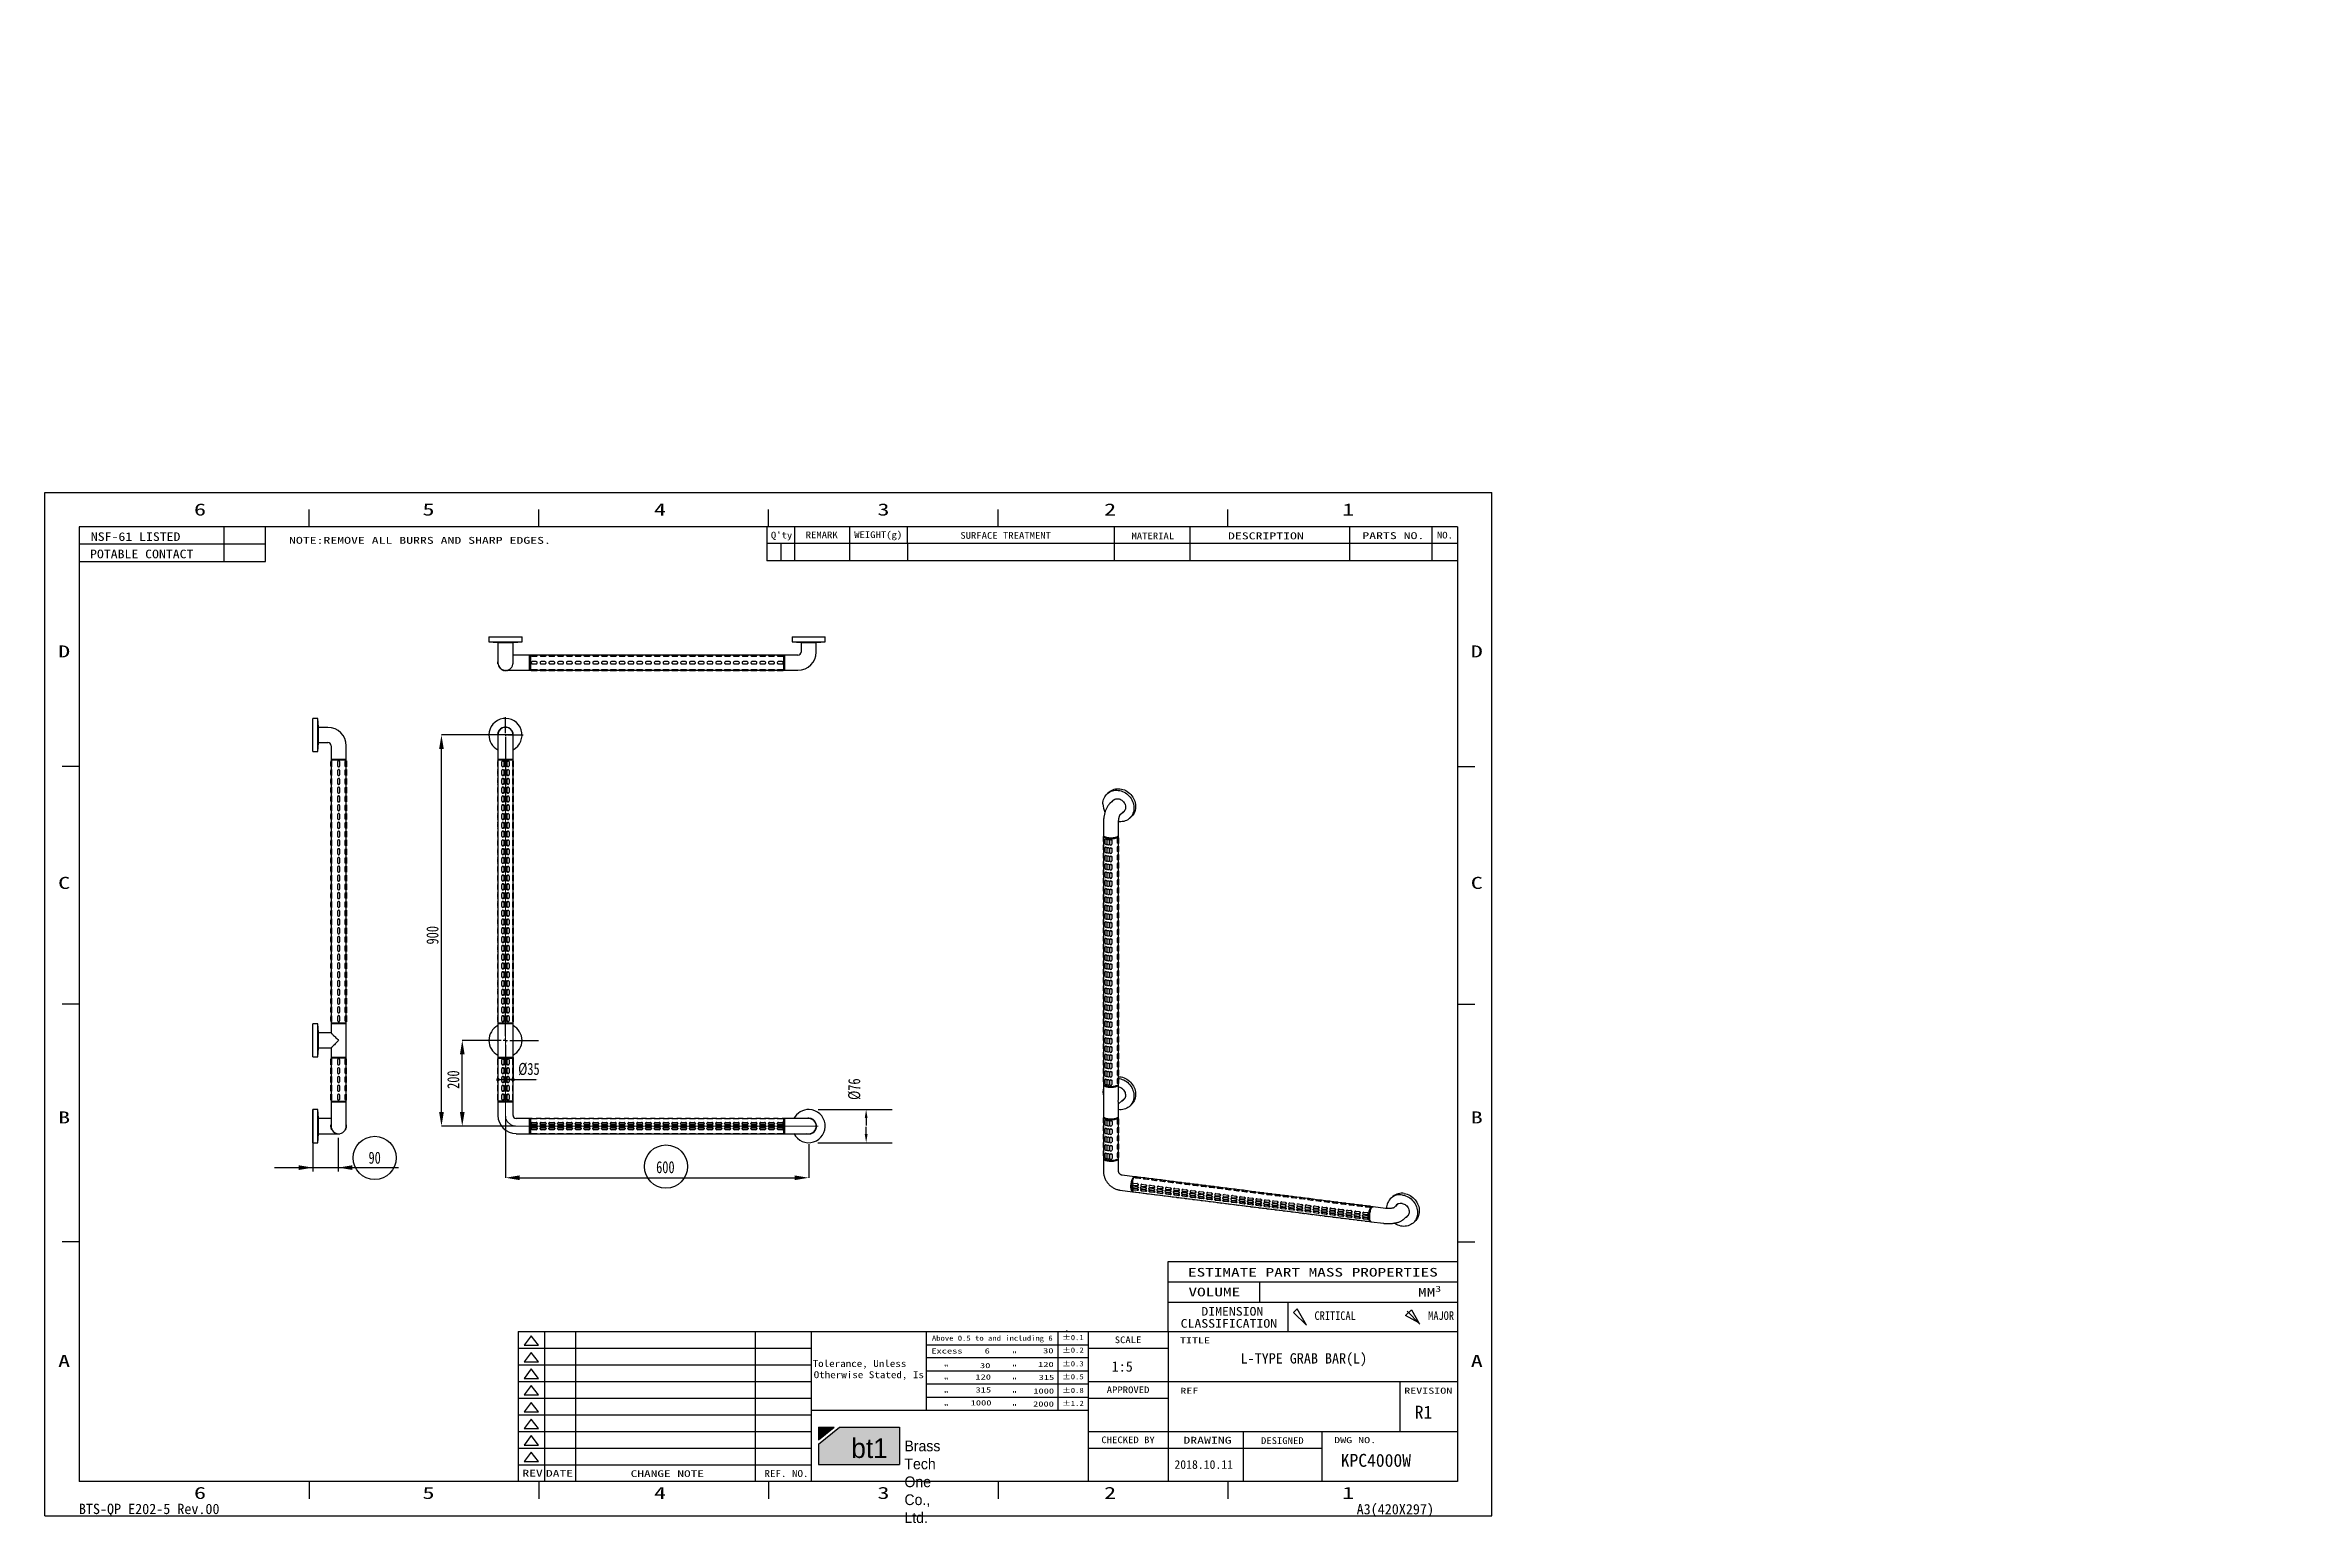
# Model space of a CAD drawing. Extents: x 0 to 951, y -2 to 427.
# Drawn here: x 0 to 651, y -2 to 427 of the extents above; entities that cross this region are included whole.
import ezdxf
from ezdxf.enums import TextEntityAlignment as Align

# ---------------------------------------------------------------- set-up
doc = ezdxf.new("R2010")
doc.units = 0
doc.header["$LTSCALE"] = 23.1
doc.header["$MEASUREMENT"] = 0
doc.linetypes.add('CENTERX2', pattern=[20.32, 12.7, -2.54, 2.54, -2.54])
doc.layers.get('0').update_dxf_attribs({"linetype": 'CONTINUOUS'})
doc.layers.get('Defpoints').update_dxf_attribs({"linetype": 'CONTINUOUS'})
doc.layers.add('10', color=7, linetype='CONTINUOUS')
doc.layers.add('TOP', color=7, linetype='CONTINUOUS')
doc.layers.add('中心线层', color=1, linetype='CENTERX2', lineweight=25)
doc.styles.add('DEFAULT', font='simplex.shx')
doc.styles.add('iso-1', font='isocp.shx')
doc.styles.add('SLDTEXTSTYLE0', font='hyswlongfangsong.ttf')
doc.styles.add('TEXTSTYLE_0', font='txt', dxfattribs={"width": 0.8})
doc.dimstyles.new('SLDDIMSTYLE0', dxfattribs={"dimtxt": 3.5, "dimasz": 4.08, "dimexe": 0, "dimexo": 0.0625, "dimgap": 0.875, "dimtad": 2, "dimdec": 0, "dimlfac": 5, "dimrnd": 1e-09, "dimzin": 12, "dimdsep": 46, "dimtxsty": 'SLDTEXTSTYLE0', "dimsah": 1, "dimcen": 0.09, "dimadec": 0, "dimazin": 3, "dimtfac": 1, "dimtdec": 0, "dimtofl": 0, "dimtmove": 0, "dimatfit": 3, "dimfxl": 1, "dimfrac": 2, "dimtolj": 1, "dimtzin": 12, "dimarcsym": 0})
doc.dimstyles.new('SLDDIMSTYLE2', dxfattribs={"dimtxt": 0.18, "dimasz": 1.016, "dimexe": 0, "dimexo": 0.0625, "dimgap": 0, "dimtad": 0, "dimtih": 1, "dimtoh": 1, "dimdec": 0, "dimrnd": 1e-09, "dimzin": 0, "dimdsep": 46, "dimtxsty": 'Standard', "dimblk1": 'DOT', "dimblk2": 'DOT', "dimsah": 1, "dimcen": 0.09, "dimadec": 0, "dimazin": 0, "dimtfac": 1.016, "dimtdec": 0, "dimtofl": 0, "dimtmove": 0, "dimatfit": 3, "dimldrblk": 'DOT', "dimfxl": 1, "dimfrac": 2, "dimtolj": 1, "dimtzin": 0, "dimarcsym": 0})

msp = doc.modelspace()

# ---------------------------------------------------------------- texts
at = {"color": 7, "linetype": 'Continuous', "style": 'TEXTSTYLE_0'}
for s, height, width, p, p2 in [('6', 3.5, 1.5, (43.29, 290.27), (46.79, 290.27)), ('5', 3.5, 1.5, (109.6, 290.27), (113.1, 290.27)), ('4', 3.5, 1.5, (176.79, 290.27), (180.29, 290.27)), ('3', 3.5, 1.5, (241.64, 290.27), (245.14, 290.27)), ('2', 3.5, 1.5, (307.43, 290.27), (310.93, 290.27)), ('1', 3.5, 3, (376.55, 290.27), (380.05, 290.27)), ('POTABLE CONTACT', 2.5, 0.818182, (13.12, 277.87), (43.12, 277.87)), ('NSF-61 LISTED', 2.5, 0.866667, (13.35, 282.9), (39.35, 282.9)), ('NOTE:REMOVE ALL BURRS AND SHARP EDGES.', 2, 1.036364, (70.87, 282.07), (146.87, 282.07)), ("Q'ty", 1.935, 1.010526, (210.73, 283.62), (216.92, 283.62)), ('REMARK', 1.935, 0.847059, (220.84, 283.7), (230.12, 283.7)), ('WEIGHT(g)', 1.935, 0.9, (234.91, 283.73), (248.84, 283.73)), ('SURFACE TREATMENT', 1.9346, 0.816, (265.71, 283.53), (292.02, 283.53)), ('MATERIAL', 1.935, 0.872727, (315.38, 283.4), (327.76, 283.4)), ('DESCRIPTION', 2, 1.1, (343.4, 283.37), (365.4, 283.37)), ('PARTS NO.', 2, 1.125, (382.38, 283.43), (400.38, 283.43)), ('NO.', 1.935, 1.2, (404.04, 283.61), (408.68, 283.61)), ('D', 3.5, 1.5, (3.85, 249.09), (7.35, 249.09)), ('D', 3.5, 1.5, (413.85, 249.09), (417.35, 249.09)), ('C', 3.5, 1.5, (3.85, 181.93), (7.35, 181.93)), ('C', 3.5, 1.5, (413.85, 181.93), (417.35, 181.93)), ('B', 3.5, 1.5, (3.85, 113.88), (7.35, 113.88)), ('B', 3.5, 1.5, (413.85, 113.88), (417.35, 113.88)), ('ESTIMATE PART MASS PROPERTIES', 2.5, 1.035714, (331.79, 69.46), (404.29, 69.46)), ('MM', 2.5, 1.2, (398.54, 63.62), (403.54, 63.62)), ('3', 1.75, 1.5, (403.53, 65.04), (405.28, 65.04)), ('DIMENSION', 2.5, 0.9, (335.65, 58.12), (353.65, 58.12)), ('CRITICAL              MAJOR', 2.5, 0.623077, (368.49, 56.88), (408.99, 56.88)), ('Above 0.5 to and including 6', 1.5083, 0.9296, (257.46, 50.84), (292.51, 50.84)), ('%%p0.1', 1.508, 1.666667, (295.25, 51.01), (301.53, 51.01)), ('SCALE', 1.935, 0.857143, (310.52, 50.14), (318.26, 50.14)), ('CLASSIFICATION', 2.5, 0.884211, (329.65, 54.62), (357.65, 54.62)), ('A', 3.5, 1.5, (3.85, 43.21), (7.35, 43.21)), ('Excess', 1.508, 1.058824, (257.29, 47.13), (266.34, 47.13)), ('6', 1.51, 1.500001, (272.76, 47.13), (274.27, 47.13)), ('"', 1.51, 3, (280.66, 46.22), (282.17, 46.22)), ('30', 1.508, 1.333334, (289.73, 47.18), (292.75, 47.18)), ('%%p0.2', 1.508, 1.470588, (295.25, 47.37), (301.53, 47.37)), ('TITLE', 1.741, 1.153846, (329.45, 50.05), (338.15, 50.05)), ('A', 3.5, 1.5, (413.85, 43.21), (417.35, 43.21)), ('Tolerance, Unless', 2, 0.896703, (222.84, 43.23), (250.04, 43.23)), ('Otherwise Stated, Is', 2, 0.880734, (223.15, 39.98), (255.15, 39.98)), ('"', 1.51, 3, (260.86, 42.31), (262.37, 42.31)), ('"', 1.51, 3, (260.86, 38.55), (262.37, 38.55)), ('120', 1.508, 1.384615, (270.08, 39.57), (274.61, 39.57)), ('30', 1.508, 1.333334, (271.42, 42.89), (274.44, 42.89)), ('"', 1.51, 3, (280.66, 42.31), (282.17, 42.31)), ('"', 1.51, 3, (280.66, 38.55), (282.17, 38.55)), ('120', 1.508, 1.384616, (288.28, 43.21), (292.81, 43.21)), ('315', 1.508, 1.285714, (288.44, 39.46), (292.97, 39.46)), ('%%p0.3', 1.508, 1.470588, (295.25, 43.4), (301.53, 43.4)), ('%%p0.5', 1.508, 1.470588, (295.25, 39.64), (301.53, 39.64)), ('"', 1.51, 3, (260.86, 34.64), (262.37, 34.64)), ('1000', 1.508, 1.411765, (268.71, 32.06), (274.75, 32.06)), ('315', 1.508, 1.285714, (270.13, 35.82), (274.66, 35.82)), ('"', 1.51, 3, (280.66, 34.64), (282.17, 34.64)), ('2000', 1.508, 1.263158, (286.83, 31.73), (292.87, 31.73)), ('1000', 1.508, 1.411765, (286.89, 35.49), (292.92, 35.49)), ('%%p0.8', 1.508, 1.470588, (295.25, 35.68), (301.53, 35.68)), ('%%p1.2', 1.508, 1.5625, (295.25, 31.92), (301.53, 31.92)), ('APPROVED', 1.935, 0.8, (308.2, 35.63), (320.58, 35.63)), ('REF', 1.741, 1.125, (329.57, 35.44), (334.79, 35.44)), ('REVISION', 1.741, 1.090909, (394.55, 35.47), (408.48, 35.47)), ('"', 1.51, 3, (260.86, 30.88), (262.37, 30.88)), ('"', 1.51, 3, (280.66, 30.88), (282.17, 30.88)), ('CHECKED BY', 1.935, 0.827586, (306.65, 21.12), (322.13, 21.12)), ('DRAWING', 2, 1.05, (330.44, 20.97), (344.44, 20.97)), ('DESIGNED', 1.935, 0.872727, (352.97, 20.9), (365.35, 20.9)), ('DWG NO.', 1.741, 1.105263, (374.2, 21.13), (386.39, 21.13)), ('REV', 1.959, 1, (138.62, 11.44), (144.49, 11.44)), ('DATE', 1.959, 1.090909, (145.45, 11.4), (153.28, 11.4)), ('CHANGE NOTE', 1.9346, 1.03125, (170.03, 11.32), (191.31, 11.32)), ('REF. NO.', 2, 1.010526, (208.85, 11.33), (221.65, 11.33)), ('6', 3.5, 1.5, (43.29, 4.94), (46.79, 4.94)), ('5', 3.5, 1.5, (109.6, 4.94), (113.1, 4.94)), ('4', 3.5, 1.5, (176.79, 4.94), (180.29, 4.94)), ('3', 3.5, 1.5, (241.64, 4.94), (245.14, 4.94)), ('2', 3.5, 1.5, (307.43, 4.94), (310.93, 4.94)), ('1', 3.5, 3, (376.55, 4.94), (380.05, 4.94))]:
    msp.add_text(s, height=height, dxfattribs=dict(at, width=width)).set_placement(p, p2, align=Align.FIT)
for s, height, p, p2 in [('VOLUME', 2.5, (331.92, 63.72), (346.92, 63.72)), ('.', 2.26, (295.47, 53.48), (297.73, 53.48))]:
    msp.add_text(s, height=height, dxfattribs=at).set_placement(p, p2, align=Align.FIT)
for s, height, p in [('L-TYPE GRAB BAR(L)', 3, (347.05, 44.23)), ('1:5', 3, (309.64, 41.88)), ('R1', 3.75, (397.57, 28.24)), ('2018.10.11', 2.5, (327.84, 13.68)), ('KPC4000W', 3.75, (376.1, 14.26))]:
    msp.add_text(s, height=height).set_placement(p)
at = {"color": 7}
for s, p in [('BTS-QP E202-5 Rev.00', (9.88, 0.55)), ('A3(420X297)', (380.73, 0.47))]:
    msp.add_text(s, height=3, dxfattribs=at).set_placement(p)
at = {"char_height": 2.5, "attachment_point": 7, "line_spacing_factor": 0.903614, "style": 'DEFAULT'}
for s, insert in [('\\W00.928;\\T0.85;\\fsimplex.shx,bigfont.shx;\\fsimplex.shx,bigfont.shx;', (455.23, 423.58)), ('\\W00.928;\\T0.85;\\fsimplex.shx,bigfont.shx;\\fsimplex.shx,bigfont.shx;', (457.73, 426.83)), ('\\W00.928;\\T0.85;\\fsimplex.shx,bigfont.shx;\\fsimplex.shx,bigfont.shx;', (455.23, 417.08)), ('\\W01.124;\\T0.94;\\fsimplex.shx,bigfont.shx;\\fsimplex.shx,bigfont.shx;', (455.35, 420.19)), ('\\W00.928;\\T0.85;\\fsimplex.shx,bigfont.shx;\\fsimplex.shx,bigfont.shx;', (457.73, 420.33)), ('\\W01.124;\\T0.94;\\fsimplex.shx,bigfont.shx;\\fsimplex.shx,bigfont.shx;', (455.35, 413.69))]:
    msp.add_mtext(s, dxfattribs=dict(at, insert=insert))
at = {"char_height": 4, "width": 533.103, "attachment_point": 1, "line_spacing_factor": 0.903614}
for s, insert in [('\\W01.124;\\T0.94;\\fsimplex.shx,bigfont.shx;\\fsimplex.shx,bigfont.shx;', (496.49, 415.86)), ('\\W00.928;\\T0.85;\\fsimplex.shx,bigfont.shx;\\fsimplex.shx,bigfont.shx;', (498.39, 415.77)), ('\\W01.124;\\T0.94;\\fsimplex.shx,bigfont.shx;\\fsimplex.shx,bigfont.shx;', (502.49, 415.66)), ('\\W00.928;\\T0.85;\\fsimplex.shx,bigfont.shx;\\fsimplex.shx,bigfont.shx;', (504.39, 415.77)), ('\\W01.124;\\T0.94;\\fsimplex.shx,bigfont.shx;\\fsimplex.shx,bigfont.shx;', (508.49, 415.66)), ('\\W00.928;\\T0.85;\\fsimplex.shx,bigfont.shx;\\fsimplex.shx,bigfont.shx;', (520.39, 415.77)), ('\\W01.124;\\T0.94;\\fsimplex.shx,bigfont.shx;\\fsimplex.shx,bigfont.shx;', (524.49, 415.66)), ('\\W00.928;\\T0.85;\\fsimplex.shx,bigfont.shx;\\fsimplex.shx,bigfont.shx;', (526.39, 415.77)), ('\\W01.124;\\T0.94;\\fsimplex.shx,bigfont.shx;\\fsimplex.shx,bigfont.shx;', (530.49, 415.66)), ('\\W00.928;\\T0.85;\\fsimplex.shx,bigfont.shx;\\fsimplex.shx,bigfont.shx;', (532.39, 415.77)), ('\\W00.928;\\T0.85;\\fsimplex.shx,bigfont.shx;\\fsimplex.shx,bigfont.shx;', (514.67, 403.62)), ('\\W00.928;\\T0.85;\\fsimplex.shx,bigfont.shx;\\fsimplex.shx,bigfont.shx;', (534.67, 403.62)), ('\\W00.928;\\T0.85;\\fsimplex.shx,bigfont.shx;\\fsimplex.shx,bigfont.shx;', (537.67, 403.62)), ('\\W00.928;\\T0.85;\\fsimplex.shx,bigfont.shx;\\fsimplex.shx,bigfont.shx;', (557.67, 403.62)), ('\\W00.928;\\T0.85;\\fsimplex.shx,bigfont.shx;\\fsimplex.shx,bigfont.shx;', (560.67, 403.62)), ('\\W00.928;\\T0.85;\\fsimplex.shx,bigfont.shx;\\fsimplex.shx,bigfont.shx;', (580.67, 403.62)), ('\\W01.124;\\T0.94;\\fsimplex.shx,bigfont.shx;\\fsimplex.shx,bigfont.shx;', (530.86, 403.39)), ('\\W01.124;\\T0.94;\\fsimplex.shx,bigfont.shx;\\fsimplex.shx,bigfont.shx;', (553.86, 403.39)), ('\\W01.124;\\T0.94;\\fsimplex.shx,bigfont.shx;\\fsimplex.shx,bigfont.shx;', (576.86, 403.39))]:
    msp.add_mtext(s, dxfattribs=dict(at, insert=insert))
at = {"attachment_point": 1}
for s, insert, char_height, width in [('{\\f한컴 윤고딕 230|b0|i0|c0|p0;bt1}', (234.05, 22.52), 5.7, 0.3165), ('{\\fHY신명조|b0|i0|c0|p0;Brass Tech One Co., Ltd.}', (249.49, 21.87), 3.1185, 0.1634)]:
    msp.add_mtext(s, dxfattribs=dict(at, insert=insert, char_height=char_height, width=width))
at = {"layer": '10', "char_height": 3.5, "attachment_point": 2, "style": 'SLDTEXTSTYLE0'}
for s, insert in [('{%%C35}', (140.5, 131.46)), ('{90}', (95.73, 105.7)), ('\\A1;{600}', (180.1, 102.96))]:
    msp.add_mtext(s, dxfattribs=dict(at, insert=insert))
at = {"layer": '10', "insert": (233.14, 123.84), "char_height": 3.5, "attachment_point": 2, "rotation": 90, "style": 'SLDTEXTSTYLE0'}
msp.add_mtext('{%%C76}', dxfattribs=at)
at = {"layer": 'TOP', "color": 252, "linetype": 'Continuous', "char_height": 2, "attachment_point": 7}
for s, insert, line_spacing_factor, style in [('\\W00.991;\\fsimplex.shx,bigfont.shx;\\fsimplex.shx,bigfont.shx;', (638.8, 395.69), 0.903614, 'DEFAULT'), ('\\W00.815;\\fisocp.shx;\\fisocp.shx,bigfont.shx;', (650.8, 395.81), 0.963855, 'iso-1')]:
    msp.add_mtext(s, dxfattribs=dict(at, insert=insert, line_spacing_factor=line_spacing_factor, style=style))

# ---------------------------------------------------------------- blocks, each defined once
blk = doc.blocks.new('*D33')
at = {"layer": '10', "color": 0, "lineweight": -2}
for p, q in [((135.82, 226.61), (115.11, 226.61)), ((115.11, 117.19), (115.11, 222.53)), ((136.58, 113.11), (115.11, 113.11))]:
    blk.add_line(p, q, dxfattribs=at)
at = {"layer": '10', "color": 0}
for points in [[(115.79, 222.53), (114.43, 222.53), (115.11, 226.61)], [(114.43, 117.19), (115.79, 117.19), (115.11, 113.11)]]:
    blk.add_solid(points, dxfattribs=at)
at = {"layer": 'Defpoints', "color": 0}
for p in [(115.11, 226.61), (135.88, 226.61), (136.64, 113.11)]:
    blk.add_point(p, dxfattribs=at)
at = {"layer": '10', "color": 0, "insert": (110.74, 168.49), "char_height": 3.5, "attachment_point": 2, "rotation": 90, "style": 'SLDTEXTSTYLE0'}
blk.add_mtext('\\A1;900', dxfattribs=at)
blk = doc.blocks.new('*D35')
at = {"layer": '10', "color": 0, "lineweight": -2}
for p, q in [((128.51, 137.99), (121.15, 137.99)), ((121.15, 117.19), (121.15, 133.91)), ((136.58, 113.11), (121.15, 113.11))]:
    blk.add_line(p, q, dxfattribs=at)
at = {"layer": '10', "color": 0}
for points in [[(121.83, 133.91), (120.47, 133.91), (121.15, 137.99)], [(120.47, 117.19), (121.83, 117.19), (121.15, 113.11)]]:
    blk.add_solid(points, dxfattribs=at)
at = {"layer": 'Defpoints', "color": 0}
for p in [(121.15, 137.99), (128.57, 137.99), (136.64, 113.11)]:
    blk.add_point(p, dxfattribs=at)
at = {"layer": '10', "color": 0, "insert": (116.78, 126.6), "char_height": 3.5, "attachment_point": 2, "rotation": 90, "style": 'SLDTEXTSTYLE0'}
blk.add_mtext('\\A1;200', dxfattribs=at)
blk = doc.blocks.new('_DOT')
at = {"color": 0, "linetype": 'ByBlock', "lineweight": -2}
blk.add_line((-0.5, 0), (-1, 0), dxfattribs=at)
at = {"color": 0, "linetype": 'ByBlock', "const_width": 0.5}
blk.add_lwpolyline([(-0.25, 0, 1), (0.25, 0, 1)], format="xyb", close=True, dxfattribs=at)
blk = doc.blocks.new('*D36')
at = {"layer": '10', "color": 0, "lineweight": -2}
for p, q in [((131.51, 133.05), (131.51, 126.6)), ((135.88, 133.05), (135.88, 126.6)), ((131.51, 126.6), (142.64, 126.6)), ((132.52, 126.6), (134.87, 126.6)), ((134.87, 126.6), (132.52, 126.6))]:
    blk.add_line(p, q, dxfattribs=at)
at = {"layer": 'Defpoints', "color": 0}
for p in [(131.51, 133.11), (135.88, 133.11), (135.88, 126.6)]:
    blk.add_point(p, dxfattribs=at)
at = {"layer": '10', "color": 0, "lineweight": -2, "xscale": 1.016, "yscale": 1.016, "zscale": 1.016, "rotation": 180}
blk.add_blockref('_DOT', (131.51, 126.6), dxfattribs=at)
at = {"layer": '10', "color": 0, "lineweight": -2, "xscale": 1.016, "yscale": 1.016, "zscale": 1.016}
blk.add_blockref('_DOT', (135.88, 126.6), dxfattribs=at)
at = {"layer": '10', "color": 0, "insert": (142.79, 126.69), "char_height": 0.18, "attachment_point": 2}
blk.add_mtext('\\A1;%%c4', dxfattribs=at)
blk = doc.blocks.new('SW_CENTERMARKSYMBOL_0')
at = {"layer": '中心线层', "color": 0}
for p, q in [((0, 1.25), (0, 9.5625)), ((-1.25, 0), (-9.5625, 0)), ((0, 0), (-0.625, 0)), ((0, 0), (0, 0.625)), ((0, 0), (0, -0.625)), ((0, 0), (0.625, 0)), ((1.25, 0), (9.5625, 0)), ((0, -1.25), (0, -9.5625))]:
    blk.add_line(p, q, dxfattribs=at)
blk = doc.blocks.new('SW_CENTERMARKSYMBOL_2')
at = {"layer": '10', "color": 0}
for p, q in [((-0.62, 0), (-5.12, 0)), ((0, 0), (-0.31, 0)), ((0, 0.62), (0, 5.12)), ((0, 0), (0, 0.31)), ((0, 0), (0, -0.31)), ((0, 0), (0.31, 0)), ((0.62, 0), (5.12, 0)), ((0, -0.62), (0, -21.95))]:
    blk.add_line(p, q, dxfattribs=at)

# ---------------------------------------------------------------- dimensions: what is measured, and where the dimension line sits
at = {"layer": '10'}
for base, p2, text, picture, middle in [((115.11, 226.61), (135.88, 226.61), '900', '*D33', (115.11, 168.49)), ((121.15, 137.99), (128.57, 137.99), '200', '*D35', (121.15, 126.6))]:
    dim = msp.add_linear_dim(base=base, p1=(136.64, 113.11), p2=p2, angle=90, text=text, dimstyle='SLDDIMSTYLE0', dxfattribs=at)
    dim.commit()
    dim.dimension.update_dxf_attribs({"geometry": picture, "text_midpoint": middle, "dimtype": 160})
dim = msp.add_linear_dim(base=(135.88, 126.6), p1=(131.51, 133.11), p2=(135.88, 133.11), text='%%c<>', dimstyle='SLDDIMSTYLE2', dxfattribs=at)
dim.commit()
dim.dimension.update_dxf_attribs({"geometry": '*D36', "text_midpoint": (142.79, 126.6), "dimtype": 160})

# ---------------------------------------------------------------- hatches: boundary and pattern name
for color, points in [(152, [(224.57, 25.77), (224.57, 22.05), (229.13, 25.77)]), (20, [(224.57, 20.81), (230.65, 25.77), (248.09, 25.77), (248.09, 14.97), (224.57, 14.97)])]:
    msp.add_hatch(color=color).paths.add_polyline_path(points)

# ---------------------------------------------------------------- linework, layer by layer
at = {"color": 7, "linetype": 'Continuous'}
for p, q in [((0, 0), (0, 297)), ((0, 297), (420, 297)), ((420, 0), (420, 297)), ((10, 287), (10, 10)), ((410, 287), (10, 287)), ((52.09, 276.92), (52.09, 286.96)), ((64.03, 276.92), (64.03, 286.96)), ((76.67, 287), (76.67, 292)), ((143.33, 287), (143.33, 292)), ((209.57, 287), (209.57, 282.17)), ((210, 287), (210, 292)), ((217.56, 287), (217.56, 282.17)), ((233.56, 287), (233.56, 282.17)), ((250.32, 287), (250.32, 282.17)), ((276.67, 287), (276.67, 292)), ((310.32, 287), (310.32, 282.17)), ((332.32, 287), (332.32, 282.17)), ((343.33, 287), (343.33, 292)), ((378.7, 287), (378.7, 282.17)), ((402.6, 287), (402.6, 282.17)), ((64.03, 281.94), (9.93, 281.94)), ((410, 282.17), (209.56, 282.17)), ((410, 282.17), (209.57, 282.17)), ((209.57, 282.17), (209.57, 277.17)), ((213.57, 282.17), (213.57, 277.17)), ((217.57, 282.17), (217.57, 277.17)), ((233.57, 282.17), (233.57, 277.17)), ((250.33, 282.17), (250.33, 277.17)), ((310.33, 282.17), (310.33, 277.17)), ((332.33, 282.17), (332.33, 277.17)), ((378.7, 282.17), (378.7, 277.17)), ((402.6, 282.17), (402.6, 277.17)), ((410, 282.17), (410, 197.17)), ((9.93, 276.92), (64.03, 276.92)), ((410, 277.17), (209.57, 277.17)), ((10, 217.5), (5, 217.5)), ((410, 217.5), (415, 217.5)), ((10, 148.5), (5, 148.5)), ((410, 148.5), (415, 148.5)), ((10, 79.5), (5, 79.5)), ((410, 79.5), (415, 79.5)), ((326, 73.87), (409.97, 73.87)), ((326, 53.53), (326, 73.87)), ((410, 67.88), (325.99, 67.88)), ((352.56, 67.85), (352.56, 61.85)), ((410, 61.98), (325.99, 61.98)), ((360.8, 62.02), (360.8, 53.53)), ((395.38, 59.38), (399.09, 55.67)), ((137.36, 53.53), (222.5, 53.53)), ((137.36, 53.53), (137.36, 10)), ((141.17, 52.29), (139.12, 49.55)), ((143.23, 49.55), (141.17, 52.29)), ((145.09, 10), (145.09, 53.53)), ((154.08, 10), (154.08, 53.53)), ((206.23, 10), (206.23, 53.53)), ((222.49, 53.53), (410, 53.53)), ((255.89, 30.74), (255.89, 53.53)), ((294.13, 30.74), (294.13, 53.53)), ((302.78, 53.53), (302.78, 10)), ((326, 53.53), (326, 10)), ((137.36, 48.69), (222.5, 48.69)), ((139.12, 49.55), (143.23, 49.55)), ((141.17, 47.47), (139.12, 44.73)), ((143.23, 44.73), (141.17, 47.47)), ((255.89, 49.66), (302.78, 49.66)), ((255.89, 45.94), (302.78, 45.94)), ((302.78, 48.69), (326, 48.69)), ((137.36, 43.86), (222.5, 43.86)), ((139.12, 44.73), (143.23, 44.73)), ((141.17, 42.65), (139.12, 39.9)), ((139.12, 39.9), (143.23, 39.9)), ((143.23, 39.9), (141.17, 42.65)), ((255.89, 42.07), (302.78, 42.07)), ((137.36, 39.02), (222.5, 39.02)), ((137.36, 34.18), (222.5, 34.18)), ((141.17, 37.85), (139.12, 35.11)), ((139.12, 35.11), (143.23, 35.11)), ((141.17, 32.94), (139.12, 30.2)), ((143.23, 35.11), (141.17, 37.85)), ((143.23, 30.2), (141.17, 32.94)), ((255.89, 38.36), (302.78, 38.36)), ((255.89, 34.49), (302.78, 34.49)), ((302.78, 39.02), (409.96, 39.04)), ((302.78, 34.18), (326, 34.18)), ((393.25, 39.04), (393.25, 24.48)), ((137.36, 29.35), (222.5, 29.35)), ((139.12, 30.2), (143.23, 30.2)), ((141.17, 28.12), (139.12, 25.38)), ((143.23, 25.38), (141.17, 28.12)), ((222.5, 30.74), (302.78, 30.74)), ((137.36, 24.51), (222.5, 24.51)), ((137.36, 19.67), (222.5, 19.67)), ((139.12, 25.38), (143.23, 25.38)), ((141.17, 23.3), (139.12, 20.56)), ((139.12, 20.56), (143.23, 20.56)), ((143.23, 20.56), (141.17, 23.3)), ((302.76, 24.5), (409.97, 24.5)), ((302.77, 19.66), (370.59, 19.66)), ((347.83, 24.51), (347.83, 10)), ((370.66, 24.39), (370.66, 9.88)), ((137.36, 14.84), (222.5, 14.84)), ((141.17, 18.51), (139.12, 15.77)), ((139.12, 15.77), (143.23, 15.77)), ((143.23, 15.77), (141.17, 18.51)), ((76.67, 10), (76.67, 5)), ((143.33, 10), (143.33, 5)), ((210, 10), (210, 5)), ((276.67, 10), (276.67, 5)), ((343.33, 10), (343.33, 5)), ((0, 0), (420, 0))]:
    msp.add_line(p, q, dxfattribs=at)
at = {"linetype": 'Continuous'}
for p, q in [((410, 287), (410, 10)), ((222.5, 10), (222.5, 53.53)), ((410, 10), (10, 10))]:
    msp.add_line(p, q, dxfattribs=at)
at = {"color": 7, "linetype": 'Continuous', "lineweight": 25}
for p, q in [((128.88, 255.04), (128.88, 253.62)), ((128.88, 255.04), (138.51, 255.04)), ((138.51, 253.62), (138.51, 255.04)), ((216.88, 255.04), (216.88, 253.62)), ((216.88, 255.04), (221.87, 255.04)), ((221.87, 255.04), (226.51, 255.04)), ((226.51, 253.62), (226.51, 255.04)), ((128.88, 253.62), (131.41, 253.42)), ((128.88, 253.62), (138.51, 253.62)), ((131.41, 253.42), (135.98, 253.42)), ((131.51, 247.86), (131.44, 247.86)), ((131.44, 247.85), (131.44, 247.85)), ((131.51, 253.42), (131.51, 250.67)), ((131.51, 250.67), (131.51, 247.54)), ((135.88, 250.67), (135.88, 253.42)), ((135.88, 247.54), (135.88, 250.67)), ((136.82, 249.73), (135.88, 249.73)), ((135.88, 247.86), (135.94, 247.86)), ((135.88, 247.85), (135.94, 247.85)), ((135.94, 247.85), (135.94, 247.86)), ((135.98, 253.42), (138.51, 253.62)), ((140.69, 249.73), (136.82, 249.73)), ((140.94, 249.73), (140.69, 249.73)), ((140.69, 245.36), (140.69, 249.73)), ((141.17, 249.73), (140.94, 249.73)), ((140.94, 249.73), (140.94, 245.36)), ((141.17, 249.79), (141.17, 249.73)), ((141.17, 249.66), (141.17, 249.6)), ((141.17, 247.56), (141.17, 247.56)), ((141.48, 249.79), (142.61, 249.79)), ((142.61, 249.77), (141.48, 249.77)), ((141.48, 249.56), (142.61, 249.56)), ((141.48, 249.48), (142.61, 249.48)), ((142.61, 247.87), (141.48, 247.87)), ((143.72, 249.73), (142.91, 249.73)), ((142.92, 249.73), (142.92, 249.79)), ((142.92, 249.6), (142.92, 249.66)), ((142.92, 247.56), (142.92, 247.56)), ((143.72, 249.79), (143.72, 249.73)), ((143.72, 249.66), (143.72, 249.6)), ((143.72, 247.56), (143.72, 247.56)), ((144.03, 249.79), (145.16, 249.79)), ((145.16, 249.77), (144.03, 249.77)), ((144.03, 249.56), (145.16, 249.56)), ((144.03, 249.48), (145.16, 249.48)), ((145.16, 247.87), (144.03, 247.87)), ((146.27, 249.73), (145.46, 249.73)), ((145.47, 249.73), (145.47, 249.79)), ((145.47, 249.6), (145.47, 249.66)), ((145.47, 247.56), (145.47, 247.56)), ((146.27, 249.79), (146.27, 249.73)), ((146.27, 249.66), (146.27, 249.6)), ((146.27, 247.56), (146.27, 247.56)), ((146.58, 249.79), (147.71, 249.79)), ((147.71, 249.77), (146.58, 249.77)), ((146.58, 249.56), (147.71, 249.56)), ((146.58, 249.48), (147.71, 249.48)), ((147.71, 247.87), (146.58, 247.87)), ((148.82, 249.73), (148.01, 249.73)), ((148.02, 249.73), (148.02, 249.79)), ((148.02, 249.6), (148.02, 249.66)), ((148.02, 247.56), (148.02, 247.56)), ((148.82, 249.79), (148.82, 249.73)), ((148.82, 249.66), (148.82, 249.6)), ((148.82, 247.56), (148.82, 247.56)), ((149.13, 249.79), (150.26, 249.79)), ((150.26, 249.77), (149.13, 249.77)), ((149.13, 249.56), (150.26, 249.56)), ((149.13, 249.48), (150.26, 249.48)), ((150.26, 247.87), (149.13, 247.87)), ((151.37, 249.73), (150.56, 249.73)), ((150.57, 249.73), (150.57, 249.79)), ((150.57, 249.6), (150.57, 249.66)), ((150.57, 247.56), (150.57, 247.56)), ((151.37, 249.79), (151.37, 249.73)), ((151.37, 249.66), (151.37, 249.6)), ((151.37, 247.56), (151.37, 247.56)), ((151.68, 249.79), (152.81, 249.79)), ((152.81, 249.77), (151.68, 249.77)), ((151.68, 249.56), (152.81, 249.56)), ((151.68, 249.48), (152.81, 249.48)), ((152.81, 247.87), (151.68, 247.87)), ((153.92, 249.73), (153.11, 249.73)), ((153.12, 249.73), (153.12, 249.79)), ((153.12, 249.6), (153.12, 249.66)), ((153.12, 247.56), (153.12, 247.56)), ((153.92, 249.79), (153.92, 249.73)), ((153.92, 249.66), (153.92, 249.6)), ((153.92, 247.56), (153.92, 247.56)), ((154.23, 249.79), (155.36, 249.79)), ((155.36, 249.77), (154.23, 249.77)), ((154.23, 249.56), (155.36, 249.56)), ((154.23, 249.48), (155.36, 249.48)), ((155.36, 247.87), (154.23, 247.87)), ((156.47, 249.73), (155.66, 249.73)), ((155.67, 249.73), (155.67, 249.79)), ((155.67, 249.6), (155.67, 249.66)), ((155.67, 247.56), (155.67, 247.56)), ((156.47, 249.79), (156.47, 249.73)), ((156.47, 249.66), (156.47, 249.6)), ((156.47, 247.56), (156.47, 247.56)), ((156.78, 249.79), (157.91, 249.79)), ((157.91, 249.77), (156.78, 249.77)), ((156.78, 249.56), (157.91, 249.56)), ((156.78, 249.48), (157.91, 249.48)), ((157.91, 247.87), (156.78, 247.87)), ((159.02, 249.73), (158.21, 249.73)), ((158.22, 249.73), (158.22, 249.79)), ((158.22, 249.6), (158.22, 249.66)), ((158.22, 247.56), (158.22, 247.56)), ((159.02, 249.79), (159.02, 249.73)), ((159.02, 249.66), (159.02, 249.6)), ((159.02, 247.56), (159.02, 247.56)), ((159.33, 249.79), (160.46, 249.79)), ((160.46, 249.77), (159.33, 249.77)), ((159.33, 249.56), (160.46, 249.56)), ((159.33, 249.48), (160.46, 249.48)), ((160.46, 247.87), (159.33, 247.87)), ((161.57, 249.73), (160.76, 249.73)), ((160.77, 249.73), (160.77, 249.79)), ((160.77, 249.6), (160.77, 249.66)), ((160.77, 247.56), (160.77, 247.56)), ((161.57, 249.79), (161.57, 249.73)), ((161.57, 249.66), (161.57, 249.6)), ((161.57, 247.56), (161.57, 247.56)), ((161.88, 249.79), (163.01, 249.79)), ((163.01, 249.77), (161.88, 249.77)), ((161.88, 249.56), (163.01, 249.56)), ((161.88, 249.48), (163.01, 249.48)), ((163.01, 247.87), (161.88, 247.87)), ((164.12, 249.73), (163.31, 249.73)), ((163.32, 249.73), (163.32, 249.79)), ((163.32, 249.6), (163.32, 249.66)), ((163.32, 247.56), (163.32, 247.56)), ((164.12, 249.79), (164.12, 249.73)), ((164.12, 249.66), (164.12, 249.6)), ((164.12, 247.56), (164.12, 247.56)), ((164.43, 249.79), (165.56, 249.79)), ((165.56, 249.77), (164.43, 249.77)), ((164.43, 249.56), (165.56, 249.56)), ((164.43, 249.48), (165.56, 249.48)), ((165.56, 247.87), (164.43, 247.87)), ((166.67, 249.73), (165.86, 249.73)), ((165.87, 249.73), (165.87, 249.79)), ((165.87, 249.6), (165.87, 249.66)), ((165.87, 247.56), (165.87, 247.56)), ((166.67, 249.79), (166.67, 249.73)), ((166.67, 249.66), (166.67, 249.6)), ((166.67, 247.56), (166.67, 247.56)), ((166.98, 249.79), (168.11, 249.79)), ((168.11, 249.77), (166.98, 249.77)), ((166.98, 249.56), (168.11, 249.56)), ((166.98, 249.48), (168.11, 249.48)), ((168.11, 247.87), (166.98, 247.87)), ((169.22, 249.73), (168.41, 249.73)), ((168.42, 249.73), (168.42, 249.79)), ((168.42, 249.6), (168.42, 249.66)), ((168.42, 247.56), (168.42, 247.56)), ((169.22, 249.79), (169.22, 249.73)), ((169.22, 249.66), (169.22, 249.6)), ((169.22, 247.56), (169.22, 247.56)), ((169.53, 249.79), (170.66, 249.79)), ((170.66, 249.77), (169.53, 249.77)), ((169.53, 249.56), (170.66, 249.56)), ((169.53, 249.48), (170.66, 249.48)), ((170.66, 247.87), (169.53, 247.87)), ((171.77, 249.73), (170.96, 249.73)), ((170.97, 249.73), (170.97, 249.79)), ((170.97, 249.6), (170.97, 249.66)), ((170.97, 247.56), (170.97, 247.56)), ((171.77, 249.79), (171.77, 249.73)), ((171.77, 249.66), (171.77, 249.6)), ((171.77, 247.56), (171.77, 247.56)), ((172.08, 249.79), (173.21, 249.79)), ((173.21, 249.77), (172.08, 249.77)), ((172.08, 249.56), (173.21, 249.56)), ((172.08, 249.48), (173.21, 249.48)), ((173.21, 247.87), (172.08, 247.87)), ((174.32, 249.73), (173.51, 249.73)), ((173.52, 249.73), (173.52, 249.79)), ((173.52, 249.6), (173.52, 249.66)), ((173.52, 247.56), (173.52, 247.56)), ((174.32, 249.79), (174.32, 249.73)), ((174.32, 249.66), (174.32, 249.6)), ((174.32, 247.56), (174.32, 247.56)), ((174.63, 249.79), (175.76, 249.79)), ((175.76, 249.77), (174.63, 249.77)), ((174.63, 249.56), (175.76, 249.56)), ((174.63, 249.48), (175.76, 249.48)), ((175.76, 247.87), (174.63, 247.87)), ((176.87, 249.73), (176.06, 249.73)), ((176.07, 249.73), (176.07, 249.79)), ((176.07, 249.6), (176.07, 249.66)), ((176.07, 247.56), (176.07, 247.56)), ((176.87, 249.79), (176.87, 249.73)), ((176.87, 249.66), (176.87, 249.6)), ((176.87, 247.56), (176.87, 247.56)), ((177.18, 249.79), (178.31, 249.79)), ((178.31, 249.77), (177.18, 249.77)), ((177.18, 249.56), (178.31, 249.56)), ((177.18, 249.48), (178.31, 249.48)), ((178.31, 247.87), (177.18, 247.87)), ((179.42, 249.73), (178.61, 249.73)), ((178.62, 249.73), (178.62, 249.79)), ((178.62, 249.6), (178.62, 249.66)), ((178.62, 247.56), (178.62, 247.56)), ((179.42, 249.79), (179.42, 249.73)), ((179.42, 249.66), (179.42, 249.6)), ((179.42, 247.56), (179.42, 247.56)), ((179.73, 249.79), (180.86, 249.79)), ((180.86, 249.77), (179.73, 249.77)), ((179.73, 249.56), (180.86, 249.56)), ((179.73, 249.48), (180.86, 249.48)), ((180.86, 247.87), (179.73, 247.87)), ((181.97, 249.73), (181.16, 249.73)), ((181.17, 249.73), (181.17, 249.79)), ((181.17, 249.6), (181.17, 249.66)), ((181.17, 247.56), (181.17, 247.56)), ((181.97, 249.79), (181.97, 249.73)), ((181.97, 249.66), (181.97, 249.6)), ((181.97, 247.56), (181.97, 247.56)), ((182.28, 249.79), (183.41, 249.79)), ((183.41, 249.77), (182.28, 249.77)), ((182.28, 249.56), (183.41, 249.56)), ((182.28, 249.48), (183.41, 249.48)), ((183.41, 247.87), (182.28, 247.87)), ((184.52, 249.73), (183.71, 249.73)), ((183.72, 249.73), (183.72, 249.79)), ((183.72, 249.6), (183.72, 249.66)), ((183.72, 247.56), (183.72, 247.56)), ((184.52, 249.79), (184.52, 249.73)), ((184.52, 249.66), (184.52, 249.6)), ((184.52, 247.56), (184.52, 247.56)), ((184.83, 249.79), (185.96, 249.79)), ((185.96, 249.77), (184.83, 249.77)), ((184.83, 249.56), (185.96, 249.56)), ((184.83, 249.48), (185.96, 249.48)), ((185.96, 247.87), (184.83, 247.87)), ((187.07, 249.73), (186.26, 249.73)), ((186.27, 249.73), (186.27, 249.79)), ((186.27, 249.6), (186.27, 249.66)), ((186.27, 247.56), (186.27, 247.56)), ((187.07, 249.79), (187.07, 249.73)), ((187.07, 249.66), (187.07, 249.6)), ((187.07, 247.56), (187.07, 247.56)), ((187.38, 249.79), (188.51, 249.79)), ((188.51, 249.77), (187.38, 249.77)), ((187.38, 249.56), (188.51, 249.56)), ((187.38, 249.48), (188.51, 249.48)), ((188.51, 247.87), (187.38, 247.87)), ((189.62, 249.73), (188.81, 249.73)), ((188.82, 249.73), (188.82, 249.79)), ((188.82, 249.6), (188.82, 249.66)), ((188.82, 247.56), (188.82, 247.56)), ((189.62, 249.79), (189.62, 249.73)), ((189.62, 249.66), (189.62, 249.6)), ((189.62, 247.56), (189.62, 247.56)), ((189.93, 249.79), (191.06, 249.79)), ((191.06, 249.77), (189.93, 249.77)), ((189.93, 249.56), (191.06, 249.56)), ((189.93, 249.48), (191.06, 249.48)), ((191.06, 247.87), (189.93, 247.87)), ((192.17, 249.73), (191.36, 249.73)), ((191.37, 249.73), (191.37, 249.79)), ((191.37, 249.6), (191.37, 249.66)), ((191.37, 247.56), (191.37, 247.56)), ((192.17, 249.79), (192.17, 249.73)), ((192.17, 249.66), (192.17, 249.6)), ((192.17, 247.56), (192.17, 247.56)), ((192.48, 249.79), (193.61, 249.79)), ((193.61, 249.77), (192.48, 249.77)), ((192.48, 249.56), (193.61, 249.56)), ((192.48, 249.48), (193.61, 249.48)), ((193.61, 247.87), (192.48, 247.87)), ((194.72, 249.73), (193.91, 249.73)), ((193.92, 249.73), (193.92, 249.79)), ((193.92, 249.6), (193.92, 249.66)), ((193.92, 247.56), (193.92, 247.56)), ((194.72, 249.79), (194.72, 249.73)), ((194.72, 249.66), (194.72, 249.6)), ((194.72, 247.56), (194.72, 247.56)), ((195.03, 249.79), (196.16, 249.79)), ((196.16, 249.77), (195.03, 249.77)), ((195.03, 249.56), (196.16, 249.56)), ((195.03, 249.48), (196.16, 249.48)), ((196.16, 247.87), (195.03, 247.87)), ((197.27, 249.73), (196.46, 249.73)), ((196.47, 249.73), (196.47, 249.79)), ((196.47, 249.6), (196.47, 249.66)), ((196.47, 247.56), (196.47, 247.56)), ((197.27, 249.79), (197.27, 249.73)), ((197.27, 249.66), (197.27, 249.6)), ((197.27, 247.56), (197.27, 247.56)), ((197.58, 249.79), (198.71, 249.79)), ((198.71, 249.77), (197.58, 249.77)), ((197.58, 249.56), (198.71, 249.56)), ((197.58, 249.48), (198.71, 249.48)), ((198.71, 247.87), (197.58, 247.87)), ((199.82, 249.73), (199.01, 249.73)), ((199.02, 249.73), (199.02, 249.79)), ((199.02, 249.6), (199.02, 249.66)), ((199.02, 247.56), (199.02, 247.56)), ((199.82, 249.79), (199.82, 249.73)), ((199.82, 249.66), (199.82, 249.6)), ((199.82, 247.56), (199.82, 247.56)), ((200.13, 249.79), (201.26, 249.79)), ((201.26, 249.77), (200.13, 249.77)), ((200.13, 249.56), (201.26, 249.56)), ((200.13, 249.48), (201.26, 249.48)), ((201.26, 247.87), (200.13, 247.87)), ((202.37, 249.73), (201.56, 249.73)), ((201.57, 249.73), (201.57, 249.79)), ((201.57, 249.6), (201.57, 249.66)), ((201.57, 247.56), (201.57, 247.56)), ((202.37, 249.79), (202.37, 249.73)), ((202.37, 249.66), (202.37, 249.6)), ((202.37, 247.56), (202.37, 247.56)), ((202.68, 249.79), (203.81, 249.79)), ((203.81, 249.77), (202.68, 249.77)), ((202.68, 249.56), (203.81, 249.56)), ((202.68, 249.48), (203.81, 249.48)), ((203.81, 247.87), (202.68, 247.87)), ((204.92, 249.73), (204.11, 249.73)), ((204.12, 249.73), (204.12, 249.79)), ((204.12, 249.6), (204.12, 249.66)), ((204.12, 247.56), (204.12, 247.56)), ((204.92, 249.79), (204.92, 249.73)), ((204.92, 249.66), (204.92, 249.6)), ((204.92, 247.56), (204.92, 247.56)), ((205.23, 249.79), (206.36, 249.79)), ((206.36, 249.77), (205.23, 249.77)), ((205.23, 249.56), (206.36, 249.56)), ((205.23, 249.48), (206.36, 249.48)), ((206.36, 247.87), (205.23, 247.87)), ((207.47, 249.73), (206.66, 249.73)), ((206.67, 249.73), (206.67, 249.79)), ((206.67, 249.6), (206.67, 249.66)), ((206.67, 247.56), (206.67, 247.56)), ((207.47, 249.79), (207.47, 249.73)), ((207.47, 249.66), (207.47, 249.6)), ((207.47, 247.56), (207.47, 247.56)), ((207.78, 249.79), (208.91, 249.79)), ((208.91, 249.77), (207.78, 249.77)), ((207.78, 249.56), (208.91, 249.56)), ((207.78, 249.48), (208.91, 249.48)), ((208.91, 247.87), (207.78, 247.87)), ((210.02, 249.73), (209.21, 249.73)), ((209.22, 249.73), (209.22, 249.79)), ((209.22, 249.6), (209.22, 249.66)), ((209.22, 247.56), (209.22, 247.56)), ((210.02, 249.79), (210.02, 249.73)), ((210.02, 249.66), (210.02, 249.6)), ((210.02, 247.56), (210.02, 247.56)), ((210.33, 249.79), (211.46, 249.79)), ((211.46, 249.77), (210.33, 249.77)), ((210.33, 249.56), (211.46, 249.56)), ((210.33, 249.48), (211.46, 249.48)), ((211.46, 247.87), (210.33, 247.87)), ((212.57, 249.73), (211.76, 249.73)), ((211.77, 249.73), (211.77, 249.79)), ((211.77, 249.6), (211.77, 249.66)), ((211.77, 247.56), (211.77, 247.56)), ((212.57, 249.79), (212.57, 249.73)), ((212.57, 249.66), (212.57, 249.6)), ((212.57, 247.56), (212.57, 247.56)), ((212.88, 249.79), (214.01, 249.79)), ((214.01, 249.77), (212.88, 249.77)), ((212.88, 249.56), (214.01, 249.56)), ((212.88, 249.48), (214.01, 249.48)), ((214.01, 247.87), (212.88, 247.87)), ((214.44, 249.73), (214.31, 249.73)), ((214.32, 249.73), (214.32, 249.79)), ((214.32, 249.6), (214.32, 249.66)), ((214.32, 247.56), (214.32, 247.56)), ((214.69, 249.73), (214.44, 249.73)), ((214.44, 247.56), (214.44, 249.73)), ((214.44, 245.36), (214.44, 249.73)), ((214.44, 245.36), (214.44, 247.56)), ((218.57, 249.73), (214.69, 249.73)), ((214.69, 245.36), (214.69, 249.73)), ((214.69, 249.73), (214.69, 247.54)), ((214.69, 247.54), (214.69, 245.36)), ((216.88, 253.62), (219.41, 253.42)), ((216.88, 253.62), (221.87, 253.62)), ((219.41, 253.42), (221.78, 253.42)), ((219.51, 253.42), (219.51, 250.67)), ((221.78, 253.42), (223.98, 253.42)), ((221.87, 253.62), (226.51, 253.62)), ((223.88, 250.67), (223.88, 253.42)), ((223.98, 253.42), (226.51, 253.62)), ((131.53, 247.23), (131.44, 247.23)), ((131.53, 247.23), (131.44, 247.23)), ((131.44, 247.23), (131.44, 247.23)), ((132.66, 245.62), (132.63, 245.54)), ((132.63, 245.54), (132.63, 245.54)), ((133.24, 245.4), (133.22, 245.32)), ((133.25, 245.4), (133.22, 245.32)), ((133.22, 245.32), (133.22, 245.32)), ((133.38, 245.38), (133.38, 245.29)), ((133.38, 245.29), (133.38, 245.29)), ((133.59, 245.36), (133.69, 245.36)), ((134, 245.38), (134, 245.29)), ((134, 245.36), (134.15, 245.36)), ((134, 245.29), (134.01, 245.29)), ((134.01, 245.38), (134.01, 245.29)), ((134.14, 245.4), (134.17, 245.32)), ((134.17, 245.32), (134.17, 245.32)), ((134.26, 245.36), (136.82, 245.36)), ((134.73, 245.62), (134.76, 245.54)), ((134.73, 245.61), (134.75, 245.53)), ((134.75, 245.53), (134.76, 245.54)), ((135.86, 247.23), (135.94, 247.23)), ((135.94, 247.23), (135.94, 247.23)), ((136.82, 245.36), (140.69, 245.36)), ((140.69, 245.36), (140.94, 245.36)), ((140.94, 245.36), (141.17, 245.36)), ((141.17, 245.49), (141.17, 245.43)), ((141.17, 245.36), (141.17, 245.29)), ((141.48, 247.24), (142.61, 247.24)), ((141.48, 247.24), (142.61, 247.24)), ((141.48, 245.62), (142.61, 245.62)), ((141.48, 245.54), (142.61, 245.54)), ((142.61, 245.32), (141.48, 245.32)), ((141.48, 245.29), (142.61, 245.29)), ((142.61, 245.29), (141.48, 245.29)), ((142.92, 245.43), (142.92, 245.49)), ((142.92, 245.36), (143.72, 245.36)), ((142.92, 245.29), (142.92, 245.36)), ((143.72, 245.49), (143.72, 245.43)), ((143.72, 245.36), (143.72, 245.29)), ((144.03, 247.24), (145.16, 247.24)), ((144.03, 247.24), (145.16, 247.24)), ((144.03, 245.62), (145.16, 245.62)), ((144.03, 245.54), (145.16, 245.54)), ((145.16, 245.32), (144.03, 245.32)), ((144.03, 245.29), (145.16, 245.29)), ((145.16, 245.29), (144.03, 245.29)), ((145.47, 245.43), (145.47, 245.49)), ((145.47, 245.36), (146.27, 245.36)), ((145.47, 245.29), (145.47, 245.36)), ((146.27, 245.49), (146.27, 245.43)), ((146.27, 245.36), (146.27, 245.29)), ((146.58, 247.24), (147.71, 247.24)), ((146.58, 247.24), (147.71, 247.24)), ((146.58, 245.62), (147.71, 245.62)), ((146.58, 245.54), (147.71, 245.54)), ((147.71, 245.32), (146.58, 245.32)), ((146.58, 245.29), (147.71, 245.29)), ((147.71, 245.29), (146.58, 245.29)), ((148.02, 245.43), (148.02, 245.49)), ((148.02, 245.36), (148.82, 245.36)), ((148.02, 245.29), (148.02, 245.36)), ((148.82, 245.49), (148.82, 245.43)), ((148.82, 245.36), (148.82, 245.29)), ((149.13, 247.24), (150.26, 247.24)), ((149.13, 247.24), (150.26, 247.24)), ((149.13, 245.62), (150.26, 245.62)), ((149.13, 245.54), (150.26, 245.54)), ((150.26, 245.32), (149.13, 245.32)), ((149.13, 245.29), (150.26, 245.29)), ((150.26, 245.29), (149.13, 245.29)), ((150.57, 245.43), (150.57, 245.49)), ((150.57, 245.36), (151.37, 245.36)), ((150.57, 245.29), (150.57, 245.36)), ((151.37, 245.49), (151.37, 245.43)), ((151.37, 245.36), (151.37, 245.29)), ((151.68, 247.24), (152.81, 247.24)), ((151.68, 247.24), (152.81, 247.24)), ((151.68, 245.62), (152.81, 245.62)), ((151.68, 245.54), (152.81, 245.54)), ((152.81, 245.32), (151.68, 245.32)), ((151.68, 245.29), (152.81, 245.29)), ((152.81, 245.29), (151.68, 245.29)), ((153.12, 245.43), (153.12, 245.49)), ((153.12, 245.36), (153.92, 245.36)), ((153.12, 245.29), (153.12, 245.36)), ((153.92, 245.49), (153.92, 245.43)), ((153.92, 245.36), (153.92, 245.29)), ((154.23, 247.24), (155.36, 247.24)), ((154.23, 247.24), (155.36, 247.24)), ((154.23, 245.62), (155.36, 245.62)), ((154.23, 245.54), (155.36, 245.54)), ((155.36, 245.32), (154.23, 245.32)), ((155.36, 245.29), (154.23, 245.29)), ((154.23, 245.29), (155.36, 245.29)), ((155.67, 245.43), (155.67, 245.49)), ((155.67, 245.36), (156.47, 245.36)), ((155.67, 245.29), (155.67, 245.36)), ((156.47, 245.49), (156.47, 245.43)), ((156.47, 245.36), (156.47, 245.29)), ((156.78, 247.24), (157.91, 247.24)), ((156.78, 247.24), (157.91, 247.24)), ((156.78, 245.62), (157.91, 245.62)), ((156.78, 245.54), (157.91, 245.54)), ((157.91, 245.32), (156.78, 245.32)), ((156.78, 245.29), (157.91, 245.29)), ((157.91, 245.29), (156.78, 245.29)), ((158.22, 245.43), (158.22, 245.49)), ((158.22, 245.36), (159.02, 245.36)), ((158.22, 245.29), (158.22, 245.36)), ((159.02, 245.49), (159.02, 245.43)), ((159.02, 245.36), (159.02, 245.29)), ((159.33, 247.24), (160.46, 247.24)), ((159.33, 247.24), (160.46, 247.24)), ((159.33, 245.62), (160.46, 245.62)), ((159.33, 245.54), (160.46, 245.54)), ((160.46, 245.32), (159.33, 245.32)), ((160.46, 245.29), (159.33, 245.29)), ((159.33, 245.29), (160.46, 245.29)), ((160.77, 245.43), (160.77, 245.49)), ((160.77, 245.36), (161.57, 245.36)), ((160.77, 245.29), (160.77, 245.36)), ((161.57, 245.49), (161.57, 245.43)), ((161.57, 245.36), (161.57, 245.29)), ((161.88, 247.24), (163.01, 247.24)), ((161.88, 247.24), (163.01, 247.24)), ((161.88, 245.62), (163.01, 245.62)), ((161.88, 245.54), (163.01, 245.54)), ((163.01, 245.32), (161.88, 245.32)), ((161.88, 245.29), (163.01, 245.29)), ((163.01, 245.29), (161.88, 245.29)), ((163.32, 245.43), (163.32, 245.49)), ((163.32, 245.36), (164.12, 245.36)), ((163.32, 245.29), (163.32, 245.36)), ((164.12, 245.49), (164.12, 245.43)), ((164.12, 245.36), (164.12, 245.29)), ((164.43, 247.24), (165.56, 247.24)), ((164.43, 247.24), (165.56, 247.24)), ((164.43, 245.62), (165.56, 245.62)), ((164.43, 245.54), (165.56, 245.54)), ((165.56, 245.32), (164.43, 245.32)), ((164.43, 245.29), (165.56, 245.29)), ((165.56, 245.29), (164.43, 245.29)), ((165.87, 245.43), (165.87, 245.49)), ((165.87, 245.36), (166.67, 245.36)), ((165.87, 245.29), (165.87, 245.36)), ((166.67, 245.49), (166.67, 245.43)), ((166.67, 245.36), (166.67, 245.29)), ((166.98, 247.24), (168.11, 247.24)), ((166.98, 247.24), (168.11, 247.24)), ((166.98, 245.62), (168.11, 245.62)), ((166.98, 245.54), (168.11, 245.54)), ((168.11, 245.32), (166.98, 245.32)), ((166.98, 245.29), (168.11, 245.29)), ((168.11, 245.29), (166.98, 245.29)), ((168.42, 245.43), (168.42, 245.49)), ((168.42, 245.36), (169.22, 245.36)), ((168.42, 245.29), (168.42, 245.36)), ((169.22, 245.49), (169.22, 245.43)), ((169.22, 245.36), (169.22, 245.29)), ((169.53, 247.24), (170.66, 247.24)), ((169.53, 247.24), (170.66, 247.24)), ((169.53, 245.62), (170.66, 245.62)), ((169.53, 245.54), (170.66, 245.54)), ((170.66, 245.32), (169.53, 245.32)), ((169.53, 245.29), (170.66, 245.29)), ((170.66, 245.29), (169.53, 245.29)), ((170.97, 245.43), (170.97, 245.49)), ((170.97, 245.36), (171.77, 245.36)), ((170.97, 245.29), (170.97, 245.36)), ((171.77, 245.49), (171.77, 245.43)), ((171.77, 245.36), (171.77, 245.29)), ((172.08, 247.24), (173.21, 247.24)), ((172.08, 247.24), (173.21, 247.24)), ((172.08, 245.62), (173.21, 245.62)), ((172.08, 245.54), (173.21, 245.54)), ((173.21, 245.32), (172.08, 245.32)), ((172.08, 245.29), (173.21, 245.29)), ((173.21, 245.29), (172.08, 245.29)), ((173.52, 245.43), (173.52, 245.49)), ((173.52, 245.36), (174.32, 245.36)), ((173.52, 245.29), (173.52, 245.36)), ((174.32, 245.49), (174.32, 245.43)), ((174.32, 245.36), (174.32, 245.29)), ((174.63, 247.24), (175.76, 247.24)), ((174.63, 247.24), (175.76, 247.24)), ((174.63, 245.62), (175.76, 245.62)), ((174.63, 245.54), (175.76, 245.54)), ((175.76, 245.32), (174.63, 245.32)), ((175.76, 245.29), (174.63, 245.29)), ((174.63, 245.29), (175.76, 245.29)), ((176.07, 245.43), (176.07, 245.49)), ((176.07, 245.36), (176.87, 245.36)), ((176.07, 245.29), (176.07, 245.36)), ((176.87, 245.49), (176.87, 245.43)), ((176.87, 245.36), (176.87, 245.29)), ((177.18, 247.24), (178.31, 247.24)), ((177.18, 247.24), (178.31, 247.24)), ((177.18, 245.62), (178.31, 245.62)), ((177.18, 245.54), (178.31, 245.54)), ((178.31, 245.32), (177.18, 245.32)), ((177.18, 245.29), (178.31, 245.29)), ((178.31, 245.29), (177.18, 245.29)), ((178.62, 245.43), (178.62, 245.49)), ((178.62, 245.36), (179.42, 245.36)), ((178.62, 245.29), (178.62, 245.36)), ((179.42, 245.49), (179.42, 245.43)), ((179.42, 245.36), (179.42, 245.29)), ((179.73, 247.24), (180.86, 247.24)), ((179.73, 247.24), (180.86, 247.24)), ((179.73, 245.62), (180.86, 245.62)), ((179.73, 245.54), (180.86, 245.54)), ((180.86, 245.32), (179.73, 245.32)), ((180.86, 245.29), (179.73, 245.29)), ((179.73, 245.29), (180.86, 245.29)), ((181.17, 245.43), (181.17, 245.49)), ((181.17, 245.36), (181.97, 245.36)), ((181.17, 245.29), (181.17, 245.36)), ((181.97, 245.49), (181.97, 245.43)), ((181.97, 245.36), (181.97, 245.29)), ((182.28, 247.24), (183.41, 247.24)), ((182.28, 247.24), (183.41, 247.24)), ((182.28, 245.62), (183.41, 245.62)), ((182.28, 245.54), (183.41, 245.54)), ((183.41, 245.32), (182.28, 245.32)), ((183.41, 245.29), (182.28, 245.29)), ((182.28, 245.29), (183.41, 245.29)), ((183.72, 245.43), (183.72, 245.49)), ((183.72, 245.36), (184.52, 245.36)), ((183.72, 245.29), (183.72, 245.36)), ((184.52, 245.49), (184.52, 245.43)), ((184.52, 245.36), (184.52, 245.29)), ((184.83, 247.24), (185.96, 247.24)), ((184.83, 247.24), (185.96, 247.24)), ((184.83, 245.62), (185.96, 245.62)), ((184.83, 245.54), (185.96, 245.54)), ((185.96, 245.32), (184.83, 245.32)), ((185.96, 245.29), (184.83, 245.29)), ((184.83, 245.29), (185.96, 245.29)), ((186.27, 245.43), (186.27, 245.49)), ((186.27, 245.36), (187.07, 245.36)), ((186.27, 245.29), (186.27, 245.36)), ((187.07, 245.49), (187.07, 245.43)), ((187.07, 245.36), (187.07, 245.29)), ((187.38, 247.24), (188.51, 247.24)), ((187.38, 247.24), (188.51, 247.24)), ((187.38, 245.62), (188.51, 245.62)), ((187.38, 245.54), (188.51, 245.54)), ((188.51, 245.32), (187.38, 245.32)), ((187.38, 245.29), (188.51, 245.29)), ((188.51, 245.29), (187.38, 245.29)), ((188.82, 245.43), (188.82, 245.49)), ((188.82, 245.36), (189.62, 245.36)), ((188.82, 245.29), (188.82, 245.36)), ((189.62, 245.49), (189.62, 245.43)), ((189.62, 245.36), (189.62, 245.29)), ((189.93, 247.24), (191.06, 247.24)), ((189.93, 247.24), (191.06, 247.24)), ((189.93, 245.62), (191.06, 245.62)), ((189.93, 245.54), (191.06, 245.54)), ((191.06, 245.32), (189.93, 245.32)), ((191.06, 245.29), (189.93, 245.29)), ((189.93, 245.29), (191.06, 245.29)), ((191.37, 245.43), (191.37, 245.49)), ((191.37, 245.36), (192.17, 245.36)), ((191.37, 245.29), (191.37, 245.36)), ((192.17, 245.49), (192.17, 245.43)), ((192.17, 245.36), (192.17, 245.29)), ((192.48, 247.24), (193.61, 247.24)), ((192.48, 247.24), (193.61, 247.24)), ((192.48, 245.62), (193.61, 245.62)), ((192.48, 245.54), (193.61, 245.54)), ((193.61, 245.32), (192.48, 245.32)), ((192.48, 245.29), (193.61, 245.29)), ((193.61, 245.29), (192.48, 245.29)), ((193.92, 245.43), (193.92, 245.49)), ((193.92, 245.36), (194.72, 245.36)), ((193.92, 245.29), (193.92, 245.36)), ((194.72, 245.49), (194.72, 245.43)), ((194.72, 245.36), (194.72, 245.29)), ((195.03, 247.24), (196.16, 247.24)), ((195.03, 247.24), (196.16, 247.24)), ((195.03, 245.62), (196.16, 245.62)), ((195.03, 245.54), (196.16, 245.54)), ((196.16, 245.32), (195.03, 245.32)), ((196.16, 245.29), (195.03, 245.29)), ((195.03, 245.29), (196.16, 245.29)), ((196.47, 245.43), (196.47, 245.49)), ((196.47, 245.36), (197.27, 245.36)), ((196.47, 245.29), (196.47, 245.36)), ((197.27, 245.49), (197.27, 245.43)), ((197.27, 245.36), (197.27, 245.29)), ((197.58, 247.24), (198.71, 247.24)), ((197.58, 247.24), (198.71, 247.24)), ((197.58, 245.62), (198.71, 245.62)), ((197.58, 245.54), (198.71, 245.54)), ((198.71, 245.32), (197.58, 245.32)), ((197.58, 245.29), (198.71, 245.29)), ((198.71, 245.29), (197.58, 245.29)), ((199.02, 245.43), (199.02, 245.49)), ((199.02, 245.36), (199.82, 245.36)), ((199.02, 245.29), (199.02, 245.36)), ((199.82, 245.49), (199.82, 245.43)), ((199.82, 245.36), (199.82, 245.29)), ((200.13, 247.24), (201.26, 247.24)), ((200.13, 247.24), (201.26, 247.24)), ((200.13, 245.62), (201.26, 245.62)), ((200.13, 245.54), (201.26, 245.54)), ((201.26, 245.32), (200.13, 245.32)), ((200.13, 245.29), (201.26, 245.29)), ((201.26, 245.29), (200.13, 245.29)), ((201.57, 245.43), (201.57, 245.49)), ((201.57, 245.36), (202.37, 245.36)), ((201.57, 245.29), (201.57, 245.36)), ((202.37, 245.49), (202.37, 245.43)), ((202.37, 245.36), (202.37, 245.29)), ((202.68, 247.24), (203.81, 247.24)), ((202.68, 247.24), (203.81, 247.24)), ((202.68, 245.62), (203.81, 245.62)), ((202.68, 245.54), (203.81, 245.54)), ((203.81, 245.32), (202.68, 245.32)), ((203.81, 245.29), (202.68, 245.29)), ((202.68, 245.29), (203.81, 245.29)), ((204.12, 245.43), (204.12, 245.49)), ((204.12, 245.36), (204.92, 245.36)), ((204.12, 245.29), (204.12, 245.36)), ((204.92, 245.49), (204.92, 245.43)), ((204.92, 245.36), (204.92, 245.29)), ((205.23, 247.24), (206.36, 247.24)), ((205.23, 247.24), (206.36, 247.24)), ((205.23, 245.62), (206.36, 245.62)), ((205.23, 245.54), (206.36, 245.54)), ((206.36, 245.32), (205.23, 245.32)), ((206.36, 245.29), (205.23, 245.29)), ((205.23, 245.29), (206.36, 245.29)), ((206.67, 245.43), (206.67, 245.49)), ((206.67, 245.36), (207.47, 245.36)), ((206.67, 245.29), (206.67, 245.36)), ((207.47, 245.49), (207.47, 245.43)), ((207.47, 245.36), (207.47, 245.29)), ((207.78, 247.24), (208.91, 247.24)), ((207.78, 247.24), (208.91, 247.24)), ((207.78, 245.62), (208.91, 245.62)), ((207.78, 245.54), (208.91, 245.54)), ((208.91, 245.32), (207.78, 245.32)), ((207.78, 245.29), (208.91, 245.29)), ((208.91, 245.29), (207.78, 245.29)), ((209.22, 245.43), (209.22, 245.49)), ((209.22, 245.36), (210.02, 245.36)), ((209.22, 245.29), (209.22, 245.36)), ((210.02, 245.49), (210.02, 245.43)), ((210.02, 245.36), (210.02, 245.29)), ((210.33, 247.24), (211.46, 247.24)), ((210.33, 247.24), (211.46, 247.24)), ((210.33, 245.62), (211.46, 245.62)), ((210.33, 245.54), (211.46, 245.54)), ((211.46, 245.32), (210.33, 245.32)), ((211.46, 245.29), (210.33, 245.29)), ((210.33, 245.29), (211.46, 245.29)), ((211.77, 245.43), (211.77, 245.49)), ((211.77, 245.36), (212.57, 245.36)), ((211.77, 245.29), (211.77, 245.36)), ((212.57, 245.49), (212.57, 245.43)), ((212.57, 245.36), (212.57, 245.29)), ((212.88, 247.24), (214.01, 247.24)), ((212.88, 247.24), (214.01, 247.24)), ((212.88, 245.62), (214.01, 245.62)), ((212.88, 245.54), (214.01, 245.54)), ((214.01, 245.32), (212.88, 245.32)), ((214.01, 245.29), (212.88, 245.29)), ((212.88, 245.29), (214.01, 245.29)), ((214.32, 245.43), (214.32, 245.49)), ((214.32, 245.36), (214.44, 245.36)), ((214.32, 245.29), (214.32, 245.36)), ((214.44, 245.36), (214.69, 245.36)), ((214.69, 245.36), (218.57, 245.36)), ((79.19, 231.42), (77.77, 231.42)), ((77.77, 226.67), (77.77, 231.42)), ((79.4, 228.89), (79.19, 231.42)), ((79.19, 226.67), (79.19, 231.42)), ((79.4, 226.64), (79.4, 228.89)), ((82.15, 228.8), (79.4, 228.8)), ((77.77, 221.8), (77.77, 226.67)), ((77.77, 221.8), (79.19, 221.8)), ((79.19, 221.8), (79.19, 226.67)), ((79.19, 221.8), (79.4, 224.33)), ((79.4, 224.33), (79.4, 226.64)), ((79.4, 224.42), (82.15, 224.42)), ((83.08, 223.49), (83.08, 219.61)), ((87.46, 219.61), (87.46, 223.49)), ((131.51, 226.61), (131.51, 223.49)), ((131.51, 223.49), (131.51, 219.61)), ((135.88, 223.49), (135.88, 226.61)), ((135.88, 219.61), (135.88, 223.49)), ((83.08, 219.11), (83.02, 219.11)), ((83.02, 217.67), (83.02, 218.8)), ((83.02, 217.36), (83.08, 217.36)), ((83.08, 216.56), (83.02, 216.56)), ((83.02, 215.12), (83.02, 216.25)), ((83.02, 214.81), (83.08, 214.81)), ((83.05, 218.8), (83.05, 217.67)), ((83.05, 216.25), (83.05, 215.12)), ((83.08, 219.61), (83.08, 219.36)), ((83.08, 219.61), (87.46, 219.61)), ((83.08, 219.61), (85.27, 219.61)), ((83.08, 219.36), (83.08, 219.11)), ((83.08, 219.36), (87.46, 219.36)), ((83.08, 219.36), (87.46, 219.36)), ((83.08, 217.36), (83.08, 216.56)), ((83.08, 214.81), (83.08, 214.01)), ((83.22, 219.11), (83.16, 219.11)), ((83.16, 217.36), (83.22, 217.36)), ((83.22, 216.56), (83.16, 216.56)), ((83.16, 214.81), (83.22, 214.81)), ((83.26, 217.67), (83.26, 218.8)), ((83.26, 215.12), (83.26, 216.25)), ((83.34, 217.67), (83.34, 218.8)), ((83.34, 215.12), (83.34, 216.25)), ((84.96, 218.8), (84.96, 217.67)), ((84.96, 216.25), (84.96, 215.12)), ((85.27, 219.61), (87.46, 219.61)), ((85.27, 219.11), (85.27, 219.11)), ((85.27, 217.36), (85.27, 217.36)), ((85.27, 216.56), (85.27, 216.56)), ((85.27, 214.81), (85.27, 214.81)), ((85.58, 217.67), (85.58, 218.8)), ((85.58, 217.67), (85.58, 218.8)), ((85.58, 215.12), (85.58, 216.25)), ((85.58, 215.12), (85.58, 216.25)), ((87.2, 217.67), (87.2, 218.8)), ((87.2, 215.12), (87.2, 216.25)), ((87.28, 217.67), (87.28, 218.8)), ((87.28, 215.12), (87.28, 216.25)), ((87.38, 219.11), (87.33, 219.11)), ((87.33, 217.36), (87.38, 217.36)), ((87.38, 216.56), (87.33, 216.56)), ((87.33, 214.81), (87.38, 214.81)), ((87.46, 219.36), (87.46, 219.61)), ((87.46, 219.61), (87.46, 219.61)), ((87.46, 219.11), (87.46, 219.36)), ((87.46, 219.36), (87.46, 219.36)), ((87.52, 219.11), (87.46, 219.11)), ((87.46, 216.56), (87.46, 217.36)), ((87.46, 217.36), (87.52, 217.36)), ((87.52, 216.56), (87.46, 216.56)), ((87.46, 214.01), (87.46, 214.81)), ((87.46, 214.81), (87.52, 214.81)), ((87.49, 218.8), (87.49, 217.67)), ((87.49, 216.25), (87.49, 215.12)), ((87.52, 218.8), (87.52, 217.67)), ((87.52, 217.67), (87.52, 218.8)), ((87.52, 215.12), (87.52, 216.25)), ((87.52, 216.25), (87.52, 215.12)), ((131.51, 219.11), (131.44, 219.11)), ((131.44, 217.67), (131.44, 218.8)), ((131.44, 217.36), (131.51, 217.36)), ((131.51, 216.56), (131.44, 216.56)), ((131.44, 215.12), (131.44, 216.25)), ((131.44, 214.81), (131.51, 214.81)), ((131.51, 219.61), (131.51, 219.36)), ((131.51, 219.61), (133.59, 219.61)), ((131.51, 219.61), (135.88, 219.61)), ((131.51, 219.36), (131.51, 219.11)), ((131.51, 219.36), (135.88, 219.36)), ((131.51, 219.36), (133.59, 219.36)), ((131.51, 217.36), (131.51, 216.56)), ((131.51, 214.81), (131.51, 214.01)), ((131.53, 217.67), (131.53, 218.8)), ((131.53, 215.12), (131.53, 216.25)), ((132.63, 217.67), (132.63, 218.8)), ((132.63, 215.12), (132.63, 216.25)), ((132.94, 219.11), (132.92, 219.11)), ((132.92, 217.36), (132.94, 217.36)), ((132.94, 216.56), (132.92, 216.56)), ((132.92, 214.81), (132.94, 214.81)), ((133.22, 218.8), (133.22, 217.67)), ((133.22, 216.25), (133.22, 215.12)), ((133.24, 218.8), (133.24, 217.67)), ((133.24, 216.25), (133.24, 215.12)), ((133.38, 217.67), (133.38, 218.8)), ((133.38, 215.12), (133.38, 216.25)), ((133.59, 219.61), (135.88, 219.61)), ((133.59, 219.36), (135.88, 219.36)), ((133.69, 219.11), (133.69, 219.11)), ((133.69, 217.36), (133.69, 217.36)), ((133.69, 216.56), (133.69, 216.56)), ((133.69, 214.81), (133.69, 214.81)), ((134, 218.8), (134, 217.67)), ((134, 218.8), (134, 217.67)), ((134, 216.25), (134, 215.12)), ((134, 216.25), (134, 215.12)), ((134.14, 217.67), (134.14, 218.8)), ((134.14, 215.12), (134.14, 216.25)), ((134.17, 217.67), (134.17, 218.8)), ((134.17, 215.12), (134.17, 216.25)), ((134.46, 219.11), (134.44, 219.11)), ((134.44, 217.36), (134.46, 217.36)), ((134.46, 216.56), (134.44, 216.56)), ((134.44, 214.81), (134.46, 214.81)), ((134.75, 218.8), (134.75, 217.67)), ((134.75, 216.25), (134.75, 215.12)), ((135.86, 217.67), (135.86, 218.8)), ((135.86, 215.12), (135.86, 216.25)), ((135.88, 219.36), (135.88, 219.61)), ((135.88, 219.11), (135.88, 219.36)), ((135.94, 219.11), (135.88, 219.11)), ((135.88, 216.56), (135.88, 217.36)), ((135.88, 217.36), (135.94, 217.36)), ((135.94, 216.56), (135.88, 216.56)), ((135.88, 214.01), (135.88, 214.81)), ((135.88, 214.81), (135.94, 214.81)), ((135.94, 217.67), (135.94, 218.8)), ((135.94, 218.8), (135.94, 217.67)), ((135.94, 215.12), (135.94, 216.25)), ((135.94, 216.25), (135.94, 215.12)), ((83.08, 214.01), (83.02, 214.01)), ((83.02, 212.57), (83.02, 213.7)), ((83.02, 212.26), (83.08, 212.26)), ((83.08, 211.46), (83.02, 211.46)), ((83.02, 210.02), (83.02, 211.15)), ((83.02, 209.71), (83.08, 209.71)), ((83.08, 208.91), (83.02, 208.91)), ((83.02, 207.47), (83.02, 208.6)), ((83.05, 213.7), (83.05, 212.57)), ((83.05, 211.15), (83.05, 210.02)), ((83.05, 208.6), (83.05, 207.47)), ((83.08, 212.26), (83.08, 211.46)), ((83.08, 209.71), (83.08, 208.91)), ((83.22, 214.01), (83.16, 214.01)), ((83.16, 212.26), (83.22, 212.26)), ((83.22, 211.46), (83.16, 211.46)), ((83.16, 209.71), (83.22, 209.71)), ((83.22, 208.91), (83.16, 208.91)), ((83.26, 212.57), (83.26, 213.7)), ((83.26, 210.02), (83.26, 211.15)), ((83.26, 207.47), (83.26, 208.6)), ((83.34, 212.57), (83.34, 213.7)), ((83.34, 210.02), (83.34, 211.15)), ((83.34, 207.47), (83.34, 208.6)), ((84.96, 213.7), (84.96, 212.57)), ((84.96, 211.15), (84.96, 210.02)), ((84.96, 208.6), (84.96, 207.47)), ((85.27, 214.01), (85.27, 214.01)), ((85.27, 212.26), (85.27, 212.26)), ((85.27, 211.46), (85.27, 211.46)), ((85.27, 209.71), (85.27, 209.71)), ((85.27, 208.91), (85.27, 208.91)), ((85.58, 212.57), (85.58, 213.7)), ((85.58, 212.57), (85.58, 213.7)), ((85.58, 210.02), (85.58, 211.15)), ((85.58, 210.02), (85.58, 211.15)), ((85.58, 207.47), (85.58, 208.6)), ((85.58, 207.47), (85.58, 208.6)), ((87.2, 212.57), (87.2, 213.7)), ((87.2, 210.02), (87.2, 211.15)), ((87.2, 207.47), (87.2, 208.6)), ((87.28, 212.57), (87.28, 213.7)), ((87.28, 210.02), (87.28, 211.15)), ((87.28, 207.47), (87.28, 208.6)), ((87.38, 214.01), (87.33, 214.01)), ((87.33, 212.26), (87.38, 212.26)), ((87.38, 211.46), (87.33, 211.46)), ((87.33, 209.71), (87.38, 209.71)), ((87.38, 208.91), (87.33, 208.91)), ((87.52, 214.01), (87.46, 214.01)), ((87.46, 211.46), (87.46, 212.26)), ((87.46, 212.26), (87.52, 212.26)), ((87.52, 211.46), (87.46, 211.46)), ((87.46, 208.91), (87.46, 209.71)), ((87.46, 209.71), (87.52, 209.71)), ((87.52, 208.91), (87.46, 208.91)), ((87.49, 213.7), (87.49, 212.57)), ((87.49, 211.15), (87.49, 210.02)), ((87.49, 208.6), (87.49, 207.47)), ((87.52, 213.7), (87.52, 212.57)), ((87.52, 212.57), (87.52, 213.7)), ((87.52, 210.02), (87.52, 211.15)), ((87.52, 211.15), (87.52, 210.02)), ((87.52, 207.47), (87.52, 208.6)), ((87.52, 208.6), (87.52, 207.47)), ((131.51, 214.01), (131.44, 214.01)), ((131.44, 212.57), (131.44, 213.7)), ((131.44, 212.26), (131.51, 212.26)), ((131.51, 211.46), (131.44, 211.46)), ((131.44, 210.02), (131.44, 211.15)), ((131.44, 209.71), (131.51, 209.71)), ((131.51, 208.91), (131.44, 208.91)), ((131.44, 207.47), (131.44, 208.6)), ((131.51, 212.26), (131.51, 211.46)), ((131.51, 209.71), (131.51, 208.91)), ((131.53, 212.57), (131.53, 213.7)), ((131.53, 210.02), (131.53, 211.15)), ((131.53, 207.47), (131.53, 208.6)), ((132.63, 212.57), (132.63, 213.7)), ((132.63, 210.02), (132.63, 211.15)), ((132.63, 207.47), (132.63, 208.6)), ((132.94, 214.01), (132.92, 214.01)), ((132.92, 212.26), (132.94, 212.26)), ((132.94, 211.46), (132.92, 211.46)), ((132.92, 209.71), (132.94, 209.71)), ((132.94, 208.91), (132.92, 208.91)), ((133.22, 213.7), (133.22, 212.57)), ((133.22, 211.15), (133.22, 210.02)), ((133.22, 208.6), (133.22, 207.47)), ((133.24, 213.7), (133.24, 212.57)), ((133.24, 211.15), (133.24, 210.02)), ((133.24, 208.6), (133.24, 207.47)), ((133.38, 212.57), (133.38, 213.7)), ((133.38, 210.02), (133.38, 211.15)), ((133.38, 207.47), (133.38, 208.6)), ((133.69, 214.01), (133.69, 214.01)), ((133.69, 212.26), (133.69, 212.26)), ((133.69, 211.46), (133.69, 211.46)), ((133.69, 209.71), (133.69, 209.71)), ((133.69, 208.91), (133.69, 208.91)), ((134, 213.7), (134, 212.57)), ((134, 213.7), (134, 212.57)), ((134, 211.15), (134, 210.02)), ((134, 211.15), (134, 210.02)), ((134, 208.6), (134, 207.47)), ((134, 208.6), (134, 207.47)), ((134.14, 212.57), (134.14, 213.7)), ((134.14, 210.02), (134.14, 211.15)), ((134.14, 207.47), (134.14, 208.6)), ((134.17, 212.57), (134.17, 213.7)), ((134.17, 210.02), (134.17, 211.15)), ((134.17, 207.47), (134.17, 208.6)), ((134.46, 214.01), (134.44, 214.01)), ((134.44, 212.26), (134.46, 212.26)), ((134.46, 211.46), (134.44, 211.46)), ((134.44, 209.71), (134.46, 209.71)), ((134.46, 208.91), (134.44, 208.91)), ((134.75, 213.7), (134.75, 212.57)), ((134.75, 211.15), (134.75, 210.02)), ((134.75, 208.6), (134.75, 207.47)), ((135.86, 212.57), (135.86, 213.7)), ((135.86, 210.02), (135.86, 211.15)), ((135.86, 207.47), (135.86, 208.6)), ((135.94, 214.01), (135.88, 214.01)), ((135.88, 211.46), (135.88, 212.26)), ((135.88, 212.26), (135.94, 212.26)), ((135.94, 211.46), (135.88, 211.46)), ((135.88, 208.91), (135.88, 209.71)), ((135.88, 209.71), (135.94, 209.71)), ((135.94, 208.91), (135.88, 208.91)), ((135.94, 213.7), (135.94, 212.57)), ((135.94, 212.57), (135.94, 213.7)), ((135.94, 210.02), (135.94, 211.15)), ((135.94, 211.15), (135.94, 210.02)), ((135.94, 207.47), (135.94, 208.6)), ((135.94, 208.6), (135.94, 207.47)), ((308.91, 210.04), (308.41, 209.59)), ((83.02, 207.16), (83.08, 207.16)), ((83.08, 206.36), (83.02, 206.36)), ((83.02, 204.92), (83.02, 206.05)), ((83.02, 204.61), (83.08, 204.61)), ((83.08, 203.81), (83.02, 203.81)), ((83.02, 202.37), (83.02, 203.5)), ((83.02, 202.06), (83.08, 202.06)), ((83.05, 206.05), (83.05, 204.92)), ((83.05, 203.5), (83.05, 202.37)), ((83.08, 207.16), (83.08, 206.36)), ((83.08, 204.61), (83.08, 203.81)), ((83.08, 202.06), (83.08, 201.26)), ((83.16, 207.16), (83.22, 207.16)), ((83.22, 206.36), (83.16, 206.36)), ((83.16, 204.61), (83.22, 204.61)), ((83.22, 203.81), (83.16, 203.81)), ((83.16, 202.06), (83.22, 202.06)), ((83.26, 204.92), (83.26, 206.05)), ((83.26, 202.37), (83.26, 203.5)), ((83.34, 204.92), (83.34, 206.05)), ((83.34, 202.37), (83.34, 203.5)), ((84.96, 206.05), (84.96, 204.92)), ((84.96, 203.5), (84.96, 202.37)), ((85.27, 207.16), (85.27, 207.16)), ((85.27, 206.36), (85.27, 206.36)), ((85.27, 204.61), (85.27, 204.61)), ((85.27, 203.81), (85.27, 203.81)), ((85.27, 202.06), (85.27, 202.06)), ((85.58, 204.92), (85.58, 206.05)), ((85.58, 204.92), (85.58, 206.05)), ((85.58, 202.37), (85.58, 203.5)), ((85.58, 202.37), (85.58, 203.5)), ((87.2, 204.92), (87.2, 206.05)), ((87.2, 202.37), (87.2, 203.5)), ((87.28, 204.92), (87.28, 206.05)), ((87.28, 202.37), (87.28, 203.5)), ((87.33, 207.16), (87.38, 207.16)), ((87.38, 206.36), (87.33, 206.36)), ((87.33, 204.61), (87.38, 204.61)), ((87.38, 203.81), (87.33, 203.81)), ((87.33, 202.06), (87.38, 202.06)), ((87.46, 206.36), (87.46, 207.16)), ((87.46, 207.16), (87.52, 207.16)), ((87.52, 206.36), (87.46, 206.36)), ((87.46, 203.81), (87.46, 204.61)), ((87.46, 204.61), (87.52, 204.61)), ((87.52, 203.81), (87.46, 203.81)), ((87.46, 201.26), (87.46, 202.06)), ((87.46, 202.06), (87.52, 202.06)), ((87.49, 206.05), (87.49, 204.92)), ((87.49, 203.5), (87.49, 202.37)), ((87.52, 206.05), (87.52, 204.92)), ((87.52, 204.92), (87.52, 206.05)), ((87.52, 203.5), (87.52, 202.37)), ((87.52, 202.37), (87.52, 203.5)), ((131.44, 207.16), (131.51, 207.16)), ((131.51, 206.36), (131.44, 206.36)), ((131.44, 204.92), (131.44, 206.05)), ((131.44, 204.61), (131.51, 204.61)), ((131.51, 203.81), (131.44, 203.81)), ((131.44, 202.37), (131.44, 203.5)), ((131.44, 202.06), (131.51, 202.06)), ((131.51, 207.16), (131.51, 206.36)), ((131.51, 204.61), (131.51, 203.81)), ((131.51, 202.06), (131.51, 201.26)), ((131.53, 204.92), (131.53, 206.05)), ((131.53, 202.37), (131.53, 203.5)), ((132.63, 204.92), (132.63, 206.05)), ((132.63, 202.37), (132.63, 203.5)), ((132.92, 207.16), (132.94, 207.16)), ((132.94, 206.36), (132.92, 206.36)), ((132.92, 204.61), (132.94, 204.61)), ((132.94, 203.81), (132.92, 203.81)), ((132.92, 202.06), (132.94, 202.06)), ((133.22, 206.05), (133.22, 204.92)), ((133.22, 203.5), (133.22, 202.37)), ((133.24, 206.05), (133.24, 204.92)), ((133.24, 203.5), (133.24, 202.37)), ((133.38, 204.92), (133.38, 206.05)), ((133.38, 202.37), (133.38, 203.5)), ((133.69, 207.16), (133.69, 207.16)), ((133.69, 206.36), (133.69, 206.36)), ((133.69, 204.61), (133.69, 204.61)), ((133.69, 203.81), (133.69, 203.81)), ((133.69, 202.06), (133.69, 202.06)), ((134, 206.05), (134, 204.92)), ((134, 206.05), (134, 204.92)), ((134, 203.5), (134, 202.37)), ((134, 203.5), (134, 202.37)), ((134.14, 204.92), (134.14, 206.05)), ((134.14, 202.37), (134.14, 203.5)), ((134.17, 204.92), (134.17, 206.05)), ((134.17, 202.37), (134.17, 203.5)), ((134.44, 207.16), (134.46, 207.16)), ((134.46, 206.36), (134.44, 206.36)), ((134.44, 204.61), (134.46, 204.61)), ((134.46, 203.81), (134.44, 203.81)), ((134.44, 202.06), (134.46, 202.06)), ((134.75, 206.05), (134.75, 204.92)), ((134.75, 203.5), (134.75, 202.37)), ((135.86, 204.92), (135.86, 206.05)), ((135.86, 202.37), (135.86, 203.5)), ((135.88, 206.36), (135.88, 207.16)), ((135.88, 207.16), (135.94, 207.16)), ((135.94, 206.36), (135.88, 206.36)), ((135.88, 203.81), (135.88, 204.61)), ((135.88, 204.61), (135.94, 204.61)), ((135.94, 203.81), (135.88, 203.81)), ((135.88, 201.26), (135.88, 202.06)), ((135.88, 202.06), (135.94, 202.06)), ((135.94, 206.05), (135.94, 204.92)), ((135.94, 204.92), (135.94, 206.05)), ((135.94, 202.37), (135.94, 203.5)), ((135.94, 203.5), (135.94, 202.37)), ((310.47, 207.91), (309.1, 206.71)), ((310.47, 207.91), (310.5, 207.94)), ((312.09, 203.51), (313.36, 204.63)), ((313.39, 204.66), (313.36, 204.63)), ((314.77, 202.38), (315.28, 202.82)), ((83.08, 201.26), (83.02, 201.26)), ((83.02, 199.82), (83.02, 200.95)), ((83.02, 199.51), (83.08, 199.51)), ((83.08, 198.71), (83.02, 198.71)), ((83.02, 197.27), (83.02, 198.4)), ((83.02, 196.96), (83.08, 196.96)), ((83.08, 196.16), (83.02, 196.16)), ((83.02, 194.72), (83.02, 195.85)), ((83.05, 200.95), (83.05, 199.82)), ((83.05, 198.4), (83.05, 197.27)), ((83.05, 195.85), (83.05, 194.72)), ((83.08, 199.51), (83.08, 198.71)), ((83.08, 196.96), (83.08, 196.16)), ((83.22, 201.26), (83.16, 201.26)), ((83.16, 199.51), (83.22, 199.51)), ((83.22, 198.71), (83.16, 198.71)), ((83.16, 196.96), (83.22, 196.96)), ((83.22, 196.16), (83.16, 196.16)), ((83.26, 199.82), (83.26, 200.95)), ((83.26, 197.27), (83.26, 198.4)), ((83.26, 194.72), (83.26, 195.85)), ((83.34, 199.82), (83.34, 200.95)), ((83.34, 197.27), (83.34, 198.4)), ((83.34, 194.72), (83.34, 195.85)), ((84.96, 200.95), (84.96, 199.82)), ((84.96, 198.4), (84.96, 197.27)), ((84.96, 195.85), (84.96, 194.72)), ((85.27, 201.26), (85.27, 201.26)), ((85.27, 199.51), (85.27, 199.51)), ((85.27, 198.71), (85.27, 198.71)), ((85.27, 196.96), (85.27, 196.96)), ((85.27, 196.16), (85.27, 196.16)), ((85.58, 199.82), (85.58, 200.95)), ((85.58, 199.82), (85.58, 200.95)), ((85.58, 197.27), (85.58, 198.4)), ((85.58, 197.27), (85.58, 198.4)), ((85.58, 194.72), (85.58, 195.85)), ((85.58, 194.72), (85.58, 195.85)), ((87.2, 199.82), (87.2, 200.95)), ((87.2, 197.27), (87.2, 198.4)), ((87.2, 194.72), (87.2, 195.85)), ((87.28, 199.82), (87.28, 200.95)), ((87.28, 197.27), (87.28, 198.4)), ((87.28, 194.72), (87.28, 195.85)), ((87.38, 201.26), (87.33, 201.26)), ((87.33, 199.51), (87.38, 199.51)), ((87.38, 198.71), (87.33, 198.71)), ((87.33, 196.96), (87.38, 196.96)), ((87.38, 196.16), (87.33, 196.16)), ((87.52, 201.26), (87.46, 201.26)), ((87.46, 198.71), (87.46, 199.51)), ((87.46, 199.51), (87.52, 199.51)), ((87.52, 198.71), (87.46, 198.71)), ((87.46, 196.16), (87.46, 196.96)), ((87.46, 196.96), (87.52, 196.96)), ((87.52, 196.16), (87.46, 196.16)), ((87.49, 200.95), (87.49, 199.82)), ((87.49, 198.4), (87.49, 197.27)), ((87.49, 195.85), (87.49, 194.72)), ((87.52, 199.82), (87.52, 200.95)), ((87.52, 200.95), (87.52, 199.82)), ((87.52, 197.27), (87.52, 198.4)), ((87.52, 198.4), (87.52, 197.27)), ((87.52, 194.72), (87.52, 195.85)), ((87.52, 195.85), (87.52, 194.72)), ((131.51, 201.26), (131.44, 201.26)), ((131.44, 199.82), (131.44, 200.95)), ((131.44, 199.51), (131.51, 199.51)), ((131.51, 198.71), (131.44, 198.71)), ((131.44, 197.27), (131.44, 198.4)), ((131.44, 196.96), (131.51, 196.96)), ((131.51, 196.16), (131.44, 196.16)), ((131.44, 194.72), (131.44, 195.85)), ((131.51, 199.51), (131.51, 198.71)), ((131.51, 196.96), (131.51, 196.16)), ((131.53, 199.82), (131.53, 200.95)), ((131.53, 197.27), (131.53, 198.4)), ((131.53, 194.72), (131.53, 195.85)), ((132.63, 199.82), (132.63, 200.95)), ((132.63, 197.27), (132.63, 198.4)), ((132.63, 194.72), (132.63, 195.85)), ((132.94, 201.26), (132.92, 201.26)), ((132.92, 199.51), (132.94, 199.51)), ((132.94, 198.71), (132.92, 198.71)), ((132.92, 196.96), (132.94, 196.96)), ((132.94, 196.16), (132.92, 196.16)), ((133.22, 200.95), (133.22, 199.82)), ((133.22, 198.4), (133.22, 197.27)), ((133.22, 195.85), (133.22, 194.72)), ((133.24, 200.95), (133.24, 199.82)), ((133.24, 198.4), (133.24, 197.27)), ((133.24, 195.85), (133.24, 194.72)), ((133.38, 199.82), (133.38, 200.95)), ((133.38, 197.27), (133.38, 198.4)), ((133.38, 194.72), (133.38, 195.85)), ((133.69, 201.26), (133.69, 201.26)), ((133.69, 199.51), (133.69, 199.51)), ((133.69, 198.71), (133.69, 198.71)), ((133.69, 196.96), (133.69, 196.96)), ((133.69, 196.16), (133.69, 196.16)), ((134, 200.95), (134, 199.82)), ((134, 200.95), (134, 199.82)), ((134, 198.4), (134, 197.27)), ((134, 198.4), (134, 197.27)), ((134, 195.85), (134, 194.72)), ((134, 195.85), (134, 194.72)), ((134.14, 199.82), (134.14, 200.95)), ((134.14, 197.27), (134.14, 198.4)), ((134.14, 194.72), (134.14, 195.85)), ((134.17, 199.82), (134.17, 200.95)), ((134.17, 197.27), (134.17, 198.4)), ((134.17, 194.72), (134.17, 195.85)), ((134.46, 201.26), (134.44, 201.26)), ((134.44, 199.51), (134.46, 199.51)), ((134.46, 198.71), (134.44, 198.71)), ((134.44, 196.96), (134.46, 196.96)), ((134.46, 196.16), (134.44, 196.16)), ((134.75, 200.95), (134.75, 199.82)), ((134.75, 198.4), (134.75, 197.27)), ((134.75, 195.85), (134.75, 194.72)), ((135.86, 199.82), (135.86, 200.95)), ((135.86, 197.27), (135.86, 198.4)), ((135.86, 194.72), (135.86, 195.85)), ((135.94, 201.26), (135.88, 201.26)), ((135.88, 198.71), (135.88, 199.51)), ((135.88, 199.51), (135.94, 199.51)), ((135.94, 198.71), (135.88, 198.71)), ((135.88, 196.16), (135.88, 196.96)), ((135.88, 196.96), (135.94, 196.96)), ((135.94, 196.16), (135.88, 196.16)), ((135.94, 200.95), (135.94, 199.82)), ((135.94, 199.82), (135.94, 200.95)), ((135.94, 197.27), (135.94, 198.4)), ((135.94, 198.4), (135.94, 197.27)), ((135.94, 195.85), (135.94, 194.72)), ((135.94, 194.72), (135.94, 195.85)), ((307.23, 195.83), (307.23, 196.89)), ((307.25, 201.14), (307.25, 197.49)), ((307.25, 197.49), (307.25, 197.26)), ((307.25, 197.26), (307.25, 125.37)), ((307.73, 195.16), (307.73, 196.22)), ((307.9, 196.47), (307.86, 196.45)), ((308.21, 196.09), (308.21, 195.03)), ((308.26, 196.11), (308.26, 195.05)), ((308.35, 195), (308.35, 196.06)), ((308.46, 196.28), (308.44, 196.26)), ((308.93, 195.99), (308.93, 194.93)), ((308.96, 196.01), (308.96, 194.95)), ((309.1, 196.02), (309.1, 195.99)), ((309.1, 194.92), (309.1, 195.98)), ((309.72, 196), (309.72, 194.94)), ((309.72, 195.97), (309.72, 194.91)), ((311.35, 195.31), (311.35, 196.37)), ((311.43, 195.3), (311.43, 196.36)), ((311.58, 196.77), (311.52, 196.78)), ((311.63, 197.49), (311.63, 201.14)), ((311.63, 197.26), (311.63, 197.49)), ((311.63, 196.72), (311.63, 197.26)), ((311.63, 194.32), (311.63, 195.28)), ((311.65, 196.56), (311.65, 195.5)), ((83.02, 194.41), (83.08, 194.41)), ((83.08, 193.61), (83.02, 193.61)), ((83.02, 192.17), (83.02, 193.3)), ((83.02, 191.86), (83.08, 191.86)), ((83.08, 191.06), (83.02, 191.06)), ((83.02, 189.62), (83.02, 190.75)), ((83.02, 189.31), (83.08, 189.31)), ((83.05, 193.3), (83.05, 192.17)), ((83.05, 190.75), (83.05, 189.62)), ((83.08, 194.41), (83.08, 193.61)), ((83.08, 191.86), (83.08, 191.06)), ((83.08, 189.31), (83.08, 188.51)), ((83.16, 194.41), (83.22, 194.41)), ((83.22, 193.61), (83.16, 193.61)), ((83.16, 191.86), (83.22, 191.86)), ((83.22, 191.06), (83.16, 191.06)), ((83.16, 189.31), (83.22, 189.31)), ((83.26, 192.17), (83.26, 193.3)), ((83.26, 189.62), (83.26, 190.75)), ((83.34, 192.17), (83.34, 193.3)), ((83.34, 189.62), (83.34, 190.75)), ((84.96, 193.3), (84.96, 192.17)), ((84.96, 190.75), (84.96, 189.62)), ((85.27, 194.41), (85.27, 194.41)), ((85.27, 193.61), (85.27, 193.61)), ((85.27, 191.86), (85.27, 191.86)), ((85.27, 191.06), (85.27, 191.06)), ((85.27, 189.31), (85.27, 189.31)), ((85.58, 192.17), (85.58, 193.3)), ((85.58, 192.17), (85.58, 193.3)), ((85.58, 189.62), (85.58, 190.75)), ((85.58, 189.62), (85.58, 190.75)), ((87.2, 192.17), (87.2, 193.3)), ((87.2, 189.62), (87.2, 190.75)), ((87.28, 192.17), (87.28, 193.3)), ((87.28, 189.62), (87.28, 190.75)), ((87.33, 194.41), (87.38, 194.41)), ((87.38, 193.61), (87.33, 193.61)), ((87.33, 191.86), (87.38, 191.86)), ((87.38, 191.06), (87.33, 191.06)), ((87.33, 189.31), (87.38, 189.31)), ((87.46, 193.61), (87.46, 194.41)), ((87.46, 194.41), (87.52, 194.41)), ((87.52, 193.61), (87.46, 193.61)), ((87.46, 191.06), (87.46, 191.86)), ((87.46, 191.86), (87.52, 191.86)), ((87.52, 191.06), (87.46, 191.06)), ((87.46, 188.51), (87.46, 189.31)), ((87.46, 189.31), (87.52, 189.31)), ((87.49, 193.3), (87.49, 192.17)), ((87.49, 190.75), (87.49, 189.62)), ((87.52, 192.17), (87.52, 193.3)), ((87.52, 193.3), (87.52, 192.17)), ((87.52, 190.75), (87.52, 189.62)), ((87.52, 189.62), (87.52, 190.75)), ((131.44, 194.41), (131.51, 194.41)), ((131.51, 193.61), (131.44, 193.61)), ((131.44, 192.17), (131.44, 193.3)), ((131.44, 191.86), (131.51, 191.86)), ((131.51, 191.06), (131.44, 191.06)), ((131.44, 189.62), (131.44, 190.75)), ((131.44, 189.31), (131.51, 189.31)), ((131.51, 194.41), (131.51, 193.61)), ((131.51, 191.86), (131.51, 191.06)), ((131.51, 189.31), (131.51, 188.51)), ((131.53, 192.17), (131.53, 193.3)), ((131.53, 189.62), (131.53, 190.75)), ((132.63, 192.17), (132.63, 193.3)), ((132.63, 189.62), (132.63, 190.75)), ((132.92, 194.41), (132.94, 194.41)), ((132.94, 193.61), (132.92, 193.61)), ((132.92, 191.86), (132.94, 191.86)), ((132.94, 191.06), (132.92, 191.06)), ((132.92, 189.31), (132.94, 189.31)), ((133.22, 193.3), (133.22, 192.17)), ((133.22, 190.75), (133.22, 189.62)), ((133.24, 193.3), (133.24, 192.17)), ((133.24, 190.75), (133.24, 189.62)), ((133.38, 192.17), (133.38, 193.3)), ((133.38, 189.62), (133.38, 190.75)), ((133.69, 194.41), (133.69, 194.41)), ((133.69, 193.61), (133.69, 193.61)), ((133.69, 191.86), (133.69, 191.86)), ((133.69, 191.06), (133.69, 191.06)), ((133.69, 189.31), (133.69, 189.31)), ((134, 193.3), (134, 192.17)), ((134, 193.3), (134, 192.17)), ((134, 190.75), (134, 189.62)), ((134, 190.75), (134, 189.62)), ((134.14, 192.17), (134.14, 193.3)), ((134.14, 189.62), (134.14, 190.75)), ((134.17, 192.17), (134.17, 193.3)), ((134.17, 189.62), (134.17, 190.75)), ((134.44, 194.41), (134.46, 194.41)), ((134.46, 193.61), (134.44, 193.61)), ((134.44, 191.86), (134.46, 191.86)), ((134.46, 191.06), (134.44, 191.06)), ((134.44, 189.31), (134.46, 189.31)), ((134.75, 193.3), (134.75, 192.17)), ((134.75, 190.75), (134.75, 189.62)), ((135.86, 192.17), (135.86, 193.3)), ((135.86, 189.62), (135.86, 190.75)), ((135.88, 193.61), (135.88, 194.41)), ((135.88, 194.41), (135.94, 194.41)), ((135.94, 193.61), (135.88, 193.61)), ((135.88, 191.06), (135.88, 191.86)), ((135.88, 191.86), (135.94, 191.86)), ((135.94, 191.06), (135.88, 191.06)), ((135.88, 188.51), (135.88, 189.31)), ((135.88, 189.31), (135.94, 189.31)), ((135.94, 192.17), (135.94, 193.3)), ((135.94, 193.3), (135.94, 192.17)), ((135.94, 189.62), (135.94, 190.75)), ((135.94, 190.75), (135.94, 189.62)), ((307.23, 193.43), (307.23, 194.49)), ((307.23, 191.02), (307.23, 192.09)), ((307.23, 188.62), (307.23, 189.68)), ((307.73, 192.76), (307.73, 193.82)), ((307.73, 190.36), (307.73, 191.42)), ((307.73, 187.95), (307.73, 189.01)), ((307.9, 194.06), (307.86, 194.04)), ((307.9, 191.66), (307.86, 191.64)), ((307.9, 189.25), (307.86, 189.24)), ((308.08, 194.8), (308.13, 194.82)), ((308.08, 192.4), (308.13, 192.42)), ((308.08, 190), (308.13, 190.01)), ((308.21, 193.68), (308.21, 192.62)), ((308.21, 191.28), (308.21, 190.22)), ((308.21, 188.88), (308.21, 187.82)), ((308.26, 193.71), (308.26, 192.65)), ((308.26, 191.3), (308.26, 190.24)), ((308.26, 188.9), (308.26, 187.84)), ((308.35, 192.6), (308.35, 193.66)), ((308.35, 190.19), (308.35, 191.25)), ((308.35, 187.79), (308.35, 188.85)), ((308.46, 193.88), (308.44, 193.85)), ((308.46, 191.47), (308.44, 191.45)), ((308.46, 189.07), (308.44, 189.05)), ((308.85, 194.73), (308.87, 194.75)), ((308.85, 192.32), (308.87, 192.35)), ((308.85, 189.92), (308.87, 189.94)), ((308.93, 193.58), (308.93, 192.52)), ((308.93, 191.18), (308.93, 190.12)), ((308.93, 188.77), (308.93, 187.71)), ((308.96, 193.61), (308.96, 192.55)), ((308.96, 191.2), (308.96, 190.14)), ((308.96, 188.8), (308.96, 187.74)), ((309.1, 193.61), (309.1, 193.58)), ((309.1, 192.51), (309.1, 193.57)), ((309.1, 191.21), (309.1, 191.18)), ((309.1, 190.11), (309.1, 191.17)), ((309.1, 188.8), (309.1, 188.78)), ((309.1, 187.7), (309.1, 188.76)), ((309.72, 194.9), (309.72, 194.93)), ((309.72, 193.6), (309.72, 192.54)), ((309.72, 193.57), (309.72, 192.51)), ((309.72, 192.5), (309.72, 192.53)), ((309.72, 191.19), (309.72, 190.13)), ((309.72, 191.17), (309.72, 190.1)), ((309.72, 190.09), (309.72, 190.12)), ((309.72, 188.79), (309.72, 187.73)), ((309.72, 188.76), (309.72, 187.7)), ((311.35, 192.91), (311.35, 193.97)), ((311.35, 190.5), (311.35, 191.56)), ((311.35, 188.1), (311.35, 189.16)), ((311.43, 192.9), (311.43, 193.96)), ((311.43, 190.49), (311.43, 191.55)), ((311.43, 188.09), (311.43, 189.15)), ((311.44, 195.1), (311.5, 195.09)), ((311.44, 192.69), (311.5, 192.68)), ((311.44, 190.29), (311.5, 190.28)), ((311.58, 194.36), (311.52, 194.37)), ((311.58, 191.96), (311.52, 191.97)), ((311.58, 189.56), (311.52, 189.56)), ((311.63, 191.92), (311.63, 192.87)), ((311.63, 189.51), (311.63, 190.47)), ((311.65, 194.15), (311.65, 193.09)), ((311.65, 191.75), (311.65, 190.69)), ((311.65, 189.34), (311.65, 188.28)), ((83.08, 188.51), (83.02, 188.51)), ((83.02, 187.07), (83.02, 188.2)), ((83.02, 186.76), (83.08, 186.76)), ((83.08, 185.96), (83.02, 185.96)), ((83.02, 184.52), (83.02, 185.65)), ((83.02, 184.21), (83.08, 184.21)), ((83.08, 183.41), (83.02, 183.41)), ((83.02, 181.97), (83.02, 183.1)), ((83.05, 188.2), (83.05, 187.07)), ((83.05, 185.65), (83.05, 184.52)), ((83.05, 183.1), (83.05, 181.97)), ((83.08, 186.76), (83.08, 185.96)), ((83.08, 184.21), (83.08, 183.41)), ((83.22, 188.51), (83.16, 188.51)), ((83.16, 186.76), (83.22, 186.76)), ((83.22, 185.96), (83.16, 185.96)), ((83.16, 184.21), (83.22, 184.21)), ((83.22, 183.41), (83.16, 183.41)), ((83.26, 187.07), (83.26, 188.2)), ((83.26, 184.52), (83.26, 185.65)), ((83.26, 181.97), (83.26, 183.1)), ((83.34, 187.07), (83.34, 188.2)), ((83.34, 184.52), (83.34, 185.65)), ((83.34, 181.97), (83.34, 183.1)), ((84.96, 188.2), (84.96, 187.07)), ((84.96, 185.65), (84.96, 184.52)), ((84.96, 183.1), (84.96, 181.97)), ((85.27, 188.51), (85.27, 188.51)), ((85.27, 186.76), (85.27, 186.76)), ((85.27, 185.96), (85.27, 185.96)), ((85.27, 184.21), (85.27, 184.21)), ((85.27, 183.41), (85.27, 183.41)), ((85.58, 187.07), (85.58, 188.2)), ((85.58, 187.07), (85.58, 188.2)), ((85.58, 184.52), (85.58, 185.65)), ((85.58, 184.52), (85.58, 185.65)), ((85.58, 181.97), (85.58, 183.1)), ((85.58, 181.97), (85.58, 183.1)), ((87.2, 187.07), (87.2, 188.2)), ((87.2, 184.52), (87.2, 185.65)), ((87.2, 181.97), (87.2, 183.1)), ((87.28, 187.07), (87.28, 188.2)), ((87.28, 184.52), (87.28, 185.65)), ((87.28, 181.97), (87.28, 183.1)), ((87.38, 188.51), (87.33, 188.51)), ((87.33, 186.76), (87.38, 186.76)), ((87.38, 185.96), (87.33, 185.96)), ((87.33, 184.21), (87.38, 184.21)), ((87.38, 183.41), (87.33, 183.41)), ((87.52, 188.51), (87.46, 188.51)), ((87.46, 185.96), (87.46, 186.76)), ((87.46, 186.76), (87.52, 186.76)), ((87.52, 185.96), (87.46, 185.96)), ((87.46, 183.41), (87.46, 184.21)), ((87.46, 184.21), (87.52, 184.21)), ((87.52, 183.41), (87.46, 183.41)), ((87.49, 188.2), (87.49, 187.07)), ((87.49, 185.65), (87.49, 184.52)), ((87.49, 183.1), (87.49, 181.97)), ((87.52, 187.07), (87.52, 188.2)), ((87.52, 188.2), (87.52, 187.07)), ((87.52, 184.52), (87.52, 185.65)), ((87.52, 185.65), (87.52, 184.52)), ((87.52, 183.1), (87.52, 181.97)), ((87.52, 181.97), (87.52, 183.1)), ((131.51, 188.51), (131.44, 188.51)), ((131.44, 187.07), (131.44, 188.2)), ((131.44, 186.76), (131.51, 186.76)), ((131.51, 185.96), (131.44, 185.96)), ((131.44, 184.52), (131.44, 185.65)), ((131.44, 184.21), (131.51, 184.21)), ((131.51, 183.41), (131.44, 183.41)), ((131.44, 181.97), (131.44, 183.1)), ((131.51, 186.76), (131.51, 185.96)), ((131.51, 184.21), (131.51, 183.41)), ((131.53, 187.07), (131.53, 188.2)), ((131.53, 184.52), (131.53, 185.65)), ((131.53, 181.97), (131.53, 183.1)), ((132.63, 187.07), (132.63, 188.2)), ((132.63, 184.52), (132.63, 185.65)), ((132.63, 181.97), (132.63, 183.1)), ((132.94, 188.51), (132.92, 188.51)), ((132.92, 186.76), (132.94, 186.76)), ((132.94, 185.96), (132.92, 185.96)), ((132.92, 184.21), (132.94, 184.21)), ((132.94, 183.41), (132.92, 183.41)), ((133.22, 188.2), (133.22, 187.07)), ((133.22, 185.65), (133.22, 184.52)), ((133.22, 183.1), (133.22, 181.97)), ((133.24, 188.2), (133.24, 187.07)), ((133.24, 185.65), (133.24, 184.52)), ((133.24, 183.1), (133.24, 181.97)), ((133.38, 187.07), (133.38, 188.2)), ((133.38, 184.52), (133.38, 185.65)), ((133.38, 181.97), (133.38, 183.1)), ((133.69, 188.51), (133.69, 188.51)), ((133.69, 186.76), (133.69, 186.76)), ((133.69, 185.96), (133.69, 185.96)), ((133.69, 184.21), (133.69, 184.21)), ((133.69, 183.41), (133.69, 183.41)), ((134, 188.2), (134, 187.07)), ((134, 188.2), (134, 187.07)), ((134, 185.65), (134, 184.52)), ((134, 185.65), (134, 184.52)), ((134, 183.1), (134, 181.97)), ((134, 183.1), (134, 181.97)), ((134.14, 187.07), (134.14, 188.2)), ((134.14, 184.52), (134.14, 185.65)), ((134.14, 181.97), (134.14, 183.1)), ((134.17, 187.07), (134.17, 188.2)), ((134.17, 184.52), (134.17, 185.65)), ((134.17, 181.97), (134.17, 183.1)), ((134.46, 188.51), (134.44, 188.51)), ((134.44, 186.76), (134.46, 186.76)), ((134.46, 185.96), (134.44, 185.96)), ((134.44, 184.21), (134.46, 184.21)), ((134.46, 183.41), (134.44, 183.41)), ((134.75, 188.2), (134.75, 187.07)), ((134.75, 185.65), (134.75, 184.52)), ((134.75, 183.1), (134.75, 181.97)), ((135.86, 187.07), (135.86, 188.2)), ((135.86, 184.52), (135.86, 185.65)), ((135.86, 181.97), (135.86, 183.1)), ((135.94, 188.51), (135.88, 188.51)), ((135.88, 185.96), (135.88, 186.76)), ((135.88, 186.76), (135.94, 186.76)), ((135.94, 185.96), (135.88, 185.96)), ((135.88, 183.41), (135.88, 184.21)), ((135.88, 184.21), (135.94, 184.21)), ((135.94, 183.41), (135.88, 183.41)), ((135.94, 188.2), (135.94, 187.07)), ((135.94, 187.07), (135.94, 188.2)), ((135.94, 185.65), (135.94, 184.52)), ((135.94, 184.52), (135.94, 185.65)), ((135.94, 181.97), (135.94, 183.1)), ((135.94, 183.1), (135.94, 181.97)), ((307.23, 186.22), (307.23, 187.28)), ((307.23, 183.81), (307.23, 184.87)), ((307.23, 181.41), (307.23, 182.47)), ((307.73, 185.55), (307.73, 186.61)), ((307.73, 183.14), (307.73, 184.2)), ((307.9, 186.85), (307.86, 186.83)), ((307.9, 184.44), (307.86, 184.43)), ((308.08, 187.59), (308.13, 187.61)), ((308.08, 185.19), (308.13, 185.21)), ((308.08, 182.78), (308.13, 182.8)), ((308.21, 186.47), (308.21, 185.41)), ((308.21, 184.07), (308.21, 183.01)), ((308.26, 186.49), (308.26, 185.43)), ((308.26, 184.09), (308.26, 183.03)), ((308.35, 185.38), (308.35, 186.44)), ((308.35, 182.98), (308.35, 184.04)), ((308.46, 186.66), (308.44, 186.64)), ((308.46, 184.26), (308.44, 184.24)), ((308.85, 187.52), (308.87, 187.54)), ((308.85, 185.11), (308.87, 185.13)), ((308.85, 182.71), (308.87, 182.73)), ((308.93, 186.37), (308.93, 185.31)), ((308.93, 183.97), (308.93, 182.91)), ((308.96, 186.4), (308.96, 185.34)), ((308.96, 183.99), (308.96, 182.93)), ((309.1, 186.4), (309.1, 186.37)), ((309.1, 185.3), (309.1, 186.36)), ((309.1, 184), (309.1, 183.97)), ((309.1, 182.89), (309.1, 183.96)), ((309.72, 187.69), (309.72, 187.72)), ((309.72, 186.39), (309.72, 185.32)), ((309.72, 186.36), (309.72, 185.3)), ((309.72, 185.28), (309.72, 185.31)), ((309.72, 183.98), (309.72, 182.92)), ((309.72, 183.95), (309.72, 182.89)), ((309.72, 182.88), (309.72, 182.91)), ((311.35, 185.69), (311.35, 186.75)), ((311.35, 183.29), (311.35, 184.35)), ((311.43, 185.68), (311.43, 186.74)), ((311.43, 183.28), (311.43, 184.34)), ((311.44, 187.88), (311.5, 187.88)), ((311.44, 185.48), (311.5, 185.47)), ((311.44, 183.07), (311.5, 183.07)), ((311.58, 187.15), (311.52, 187.16)), ((311.58, 184.75), (311.52, 184.76)), ((311.58, 182.34), (311.52, 182.35)), ((311.63, 187.11), (311.63, 188.07)), ((311.63, 184.7), (311.63, 185.66)), ((311.63, 182.3), (311.63, 183.26)), ((311.65, 186.94), (311.65, 185.88)), ((311.65, 184.54), (311.65, 183.47)), ((83.02, 181.66), (83.08, 181.66)), ((83.08, 180.86), (83.02, 180.86)), ((83.02, 179.42), (83.02, 180.55)), ((83.02, 179.11), (83.08, 179.11)), ((83.08, 178.31), (83.02, 178.31)), ((83.02, 176.87), (83.02, 178)), ((83.02, 176.56), (83.08, 176.56)), ((83.08, 175.76), (83.02, 175.76)), ((83.05, 180.55), (83.05, 179.42)), ((83.05, 178), (83.05, 176.87)), ((83.08, 181.66), (83.08, 180.86)), ((83.08, 179.11), (83.08, 178.31)), ((83.08, 176.56), (83.08, 175.76)), ((83.16, 181.66), (83.22, 181.66)), ((83.22, 180.86), (83.16, 180.86)), ((83.16, 179.11), (83.22, 179.11)), ((83.22, 178.31), (83.16, 178.31)), ((83.16, 176.56), (83.22, 176.56)), ((83.22, 175.76), (83.16, 175.76)), ((83.26, 179.42), (83.26, 180.55)), ((83.26, 176.87), (83.26, 178)), ((83.34, 179.42), (83.34, 180.55)), ((83.34, 176.87), (83.34, 178)), ((84.96, 180.55), (84.96, 179.42)), ((84.96, 178), (84.96, 176.87)), ((85.27, 181.66), (85.27, 181.66)), ((85.27, 180.86), (85.27, 180.86)), ((85.27, 179.11), (85.27, 179.11)), ((85.27, 178.31), (85.27, 178.31)), ((85.27, 176.56), (85.27, 176.56)), ((85.27, 175.76), (85.27, 175.76)), ((85.58, 179.42), (85.58, 180.55)), ((85.58, 179.42), (85.58, 180.55)), ((85.58, 176.87), (85.58, 178)), ((85.58, 176.87), (85.58, 178)), ((87.2, 179.42), (87.2, 180.55)), ((87.2, 176.87), (87.2, 178)), ((87.28, 179.42), (87.28, 180.55)), ((87.28, 176.87), (87.28, 178)), ((87.33, 181.66), (87.38, 181.66)), ((87.38, 180.86), (87.33, 180.86)), ((87.33, 179.11), (87.38, 179.11)), ((87.38, 178.31), (87.33, 178.31)), ((87.33, 176.56), (87.38, 176.56)), ((87.38, 175.76), (87.33, 175.76)), ((87.46, 180.86), (87.46, 181.66)), ((87.46, 181.66), (87.52, 181.66)), ((87.52, 180.86), (87.46, 180.86)), ((87.46, 178.31), (87.46, 179.11)), ((87.46, 179.11), (87.52, 179.11)), ((87.52, 178.31), (87.46, 178.31)), ((87.46, 175.76), (87.46, 176.56)), ((87.46, 176.56), (87.52, 176.56)), ((87.52, 175.76), (87.46, 175.76)), ((87.49, 180.55), (87.49, 179.42)), ((87.49, 178), (87.49, 176.87)), ((87.52, 180.55), (87.52, 179.42)), ((87.52, 179.42), (87.52, 180.55)), ((87.52, 176.87), (87.52, 178)), ((87.52, 178), (87.52, 176.87)), ((131.44, 181.66), (131.51, 181.66)), ((131.51, 180.86), (131.44, 180.86)), ((131.44, 179.42), (131.44, 180.55)), ((131.44, 179.11), (131.51, 179.11)), ((131.51, 178.31), (131.44, 178.31)), ((131.44, 176.87), (131.44, 178)), ((131.44, 176.56), (131.51, 176.56)), ((131.51, 175.76), (131.44, 175.76)), ((131.51, 181.66), (131.51, 180.86)), ((131.51, 179.11), (131.51, 178.31)), ((131.51, 176.56), (131.51, 175.76)), ((131.53, 179.42), (131.53, 180.55)), ((131.53, 176.87), (131.53, 178)), ((132.63, 179.42), (132.63, 180.55)), ((132.63, 176.87), (132.63, 178)), ((132.92, 181.66), (132.94, 181.66)), ((132.94, 180.86), (132.92, 180.86)), ((132.92, 179.11), (132.94, 179.11)), ((132.94, 178.31), (132.92, 178.31)), ((132.92, 176.56), (132.94, 176.56)), ((132.94, 175.76), (132.92, 175.76)), ((133.22, 180.55), (133.22, 179.42)), ((133.22, 178), (133.22, 176.87)), ((133.24, 180.55), (133.24, 179.42)), ((133.24, 178), (133.24, 176.87)), ((133.38, 179.42), (133.38, 180.55)), ((133.38, 176.87), (133.38, 178)), ((133.69, 181.66), (133.69, 181.66)), ((133.69, 180.86), (133.69, 180.86)), ((133.69, 179.11), (133.69, 179.11)), ((133.69, 178.31), (133.69, 178.31)), ((133.69, 176.56), (133.69, 176.56)), ((133.69, 175.76), (133.69, 175.76)), ((134, 180.55), (134, 179.42)), ((134, 180.55), (134, 179.42)), ((134, 178), (134, 176.87)), ((134, 178), (134, 176.87)), ((134.14, 179.42), (134.14, 180.55)), ((134.14, 176.87), (134.14, 178)), ((134.17, 179.42), (134.17, 180.55)), ((134.17, 176.87), (134.17, 178)), ((134.44, 181.66), (134.46, 181.66)), ((134.46, 180.86), (134.44, 180.86)), ((134.44, 179.11), (134.46, 179.11)), ((134.46, 178.31), (134.44, 178.31)), ((134.44, 176.56), (134.46, 176.56)), ((134.46, 175.76), (134.44, 175.76)), ((134.75, 180.55), (134.75, 179.42)), ((134.75, 178), (134.75, 176.87)), ((135.86, 179.42), (135.86, 180.55)), ((135.86, 176.87), (135.86, 178)), ((135.88, 180.86), (135.88, 181.66)), ((135.88, 181.66), (135.94, 181.66)), ((135.94, 180.86), (135.88, 180.86)), ((135.88, 178.31), (135.88, 179.11)), ((135.88, 179.11), (135.94, 179.11)), ((135.94, 178.31), (135.88, 178.31)), ((135.88, 175.76), (135.88, 176.56)), ((135.88, 176.56), (135.94, 176.56)), ((135.94, 175.76), (135.88, 175.76)), ((135.94, 179.42), (135.94, 180.55)), ((135.94, 180.55), (135.94, 179.42)), ((135.94, 176.87), (135.94, 178)), ((135.94, 178), (135.94, 176.87)), ((307.23, 179), (307.23, 180.06)), ((307.23, 176.6), (307.23, 177.66)), ((307.73, 180.74), (307.73, 181.8)), ((307.73, 178.34), (307.73, 179.4)), ((307.73, 175.93), (307.73, 176.99)), ((307.9, 182.04), (307.86, 182.02)), ((307.9, 179.64), (307.86, 179.62)), ((307.9, 177.23), (307.86, 177.22)), ((308.08, 180.38), (308.13, 180.4)), ((308.08, 177.98), (308.13, 177.99)), ((308.21, 181.66), (308.21, 180.6)), ((308.21, 179.26), (308.21, 178.2)), ((308.21, 176.86), (308.21, 175.79)), ((308.26, 181.69), (308.26, 180.62)), ((308.26, 179.28), (308.26, 178.22)), ((308.26, 176.88), (308.26, 175.82)), ((308.35, 180.57), (308.35, 181.64)), ((308.35, 178.17), (308.35, 179.23)), ((308.35, 175.77), (308.35, 176.83)), ((308.46, 181.86), (308.44, 181.83)), ((308.46, 179.45), (308.44, 179.43)), ((308.46, 177.05), (308.44, 177.03)), ((308.85, 180.3), (308.87, 180.33)), ((308.85, 177.9), (308.87, 177.92)), ((308.93, 181.56), (308.93, 180.5)), ((308.93, 179.16), (308.93, 178.1)), ((308.93, 176.75), (308.93, 175.69)), ((308.96, 181.59), (308.96, 180.53)), ((308.96, 179.18), (308.96, 178.12)), ((308.96, 176.78), (308.96, 175.72)), ((309.1, 181.59), (309.1, 181.56)), ((309.1, 180.49), (309.1, 181.55)), ((309.1, 179.19), (309.1, 179.16)), ((309.1, 178.09), (309.1, 179.15)), ((309.1, 176.78), (309.1, 176.75)), ((309.1, 175.68), (309.1, 176.74)), ((309.72, 181.58), (309.72, 180.52)), ((309.72, 181.55), (309.72, 180.49)), ((309.72, 180.48), (309.72, 180.5)), ((309.72, 179.17), (309.72, 178.11)), ((309.72, 179.14), (309.72, 178.08)), ((309.72, 178.07), (309.72, 178.1)), ((309.72, 176.77), (309.72, 175.71)), ((309.72, 176.74), (309.72, 175.68)), ((311.35, 180.89), (311.35, 181.95)), ((311.35, 178.48), (311.35, 179.54)), ((311.35, 176.08), (311.35, 177.14)), ((311.43, 180.88), (311.43, 181.94)), ((311.43, 178.47), (311.43, 179.53)), ((311.43, 176.07), (311.43, 177.13)), ((311.44, 180.67), (311.5, 180.66)), ((311.44, 178.27), (311.5, 178.26)), ((311.44, 175.86), (311.5, 175.85)), ((311.58, 179.94), (311.52, 179.95)), ((311.58, 177.54), (311.52, 177.54)), ((311.63, 179.9), (311.63, 180.85)), ((311.63, 177.49), (311.63, 178.45)), ((311.63, 175.09), (311.63, 176.05)), ((311.65, 182.13), (311.65, 181.07)), ((311.65, 179.73), (311.65, 178.67)), ((311.65, 177.32), (311.65, 176.26)), ((83.02, 174.32), (83.02, 175.45)), ((83.02, 174.01), (83.08, 174.01)), ((83.08, 173.21), (83.02, 173.21)), ((83.02, 171.77), (83.02, 172.9)), ((83.02, 171.46), (83.08, 171.46)), ((83.08, 170.66), (83.02, 170.66)), ((83.02, 169.22), (83.02, 170.35)), ((83.05, 175.45), (83.05, 174.32)), ((83.05, 172.9), (83.05, 171.77)), ((83.05, 170.35), (83.05, 169.22)), ((83.08, 174.01), (83.08, 173.21)), ((83.08, 171.46), (83.08, 170.66)), ((83.16, 174.01), (83.22, 174.01)), ((83.22, 173.21), (83.16, 173.21)), ((83.16, 171.46), (83.22, 171.46)), ((83.22, 170.66), (83.16, 170.66)), ((83.26, 174.32), (83.26, 175.45)), ((83.26, 171.77), (83.26, 172.9)), ((83.26, 169.22), (83.26, 170.35)), ((83.34, 174.32), (83.34, 175.45)), ((83.34, 171.77), (83.34, 172.9)), ((83.34, 169.22), (83.34, 170.35)), ((84.96, 175.45), (84.96, 174.32)), ((84.96, 172.9), (84.96, 171.77)), ((84.96, 170.35), (84.96, 169.22)), ((85.27, 174.01), (85.27, 174.01)), ((85.27, 173.21), (85.27, 173.21)), ((85.27, 171.46), (85.27, 171.46)), ((85.27, 170.66), (85.27, 170.66)), ((85.58, 174.32), (85.58, 175.45)), ((85.58, 174.32), (85.58, 175.45)), ((85.58, 171.77), (85.58, 172.9)), ((85.58, 171.77), (85.58, 172.9)), ((85.58, 169.22), (85.58, 170.35)), ((85.58, 169.22), (85.58, 170.35)), ((87.2, 174.32), (87.2, 175.45)), ((87.2, 171.77), (87.2, 172.9)), ((87.2, 169.22), (87.2, 170.35)), ((87.28, 174.32), (87.28, 175.45)), ((87.28, 171.77), (87.28, 172.9)), ((87.28, 169.22), (87.28, 170.35)), ((87.33, 174.01), (87.38, 174.01)), ((87.38, 173.21), (87.33, 173.21)), ((87.33, 171.46), (87.38, 171.46)), ((87.38, 170.66), (87.33, 170.66)), ((87.46, 173.21), (87.46, 174.01)), ((87.46, 174.01), (87.52, 174.01)), ((87.52, 173.21), (87.46, 173.21)), ((87.46, 170.66), (87.46, 171.46)), ((87.46, 171.46), (87.52, 171.46)), ((87.52, 170.66), (87.46, 170.66)), ((87.49, 175.45), (87.49, 174.32)), ((87.49, 172.9), (87.49, 171.77)), ((87.49, 170.35), (87.49, 169.22)), ((87.52, 174.32), (87.52, 175.45)), ((87.52, 175.45), (87.52, 174.32)), ((87.52, 172.9), (87.52, 171.77)), ((87.52, 171.77), (87.52, 172.9)), ((87.52, 169.22), (87.52, 170.35)), ((87.52, 170.35), (87.52, 169.22)), ((131.44, 174.32), (131.44, 175.45)), ((131.44, 174.01), (131.51, 174.01)), ((131.51, 173.21), (131.44, 173.21)), ((131.44, 171.77), (131.44, 172.9)), ((131.44, 171.46), (131.51, 171.46)), ((131.51, 170.66), (131.44, 170.66)), ((131.44, 169.22), (131.44, 170.35)), ((131.51, 174.01), (131.51, 173.21)), ((131.51, 171.46), (131.51, 170.66)), ((131.53, 174.32), (131.53, 175.45)), ((131.53, 171.77), (131.53, 172.9)), ((131.53, 169.22), (131.53, 170.35)), ((132.63, 174.32), (132.63, 175.45)), ((132.63, 171.77), (132.63, 172.9)), ((132.63, 169.22), (132.63, 170.35)), ((132.92, 174.01), (132.94, 174.01)), ((132.94, 173.21), (132.92, 173.21)), ((132.92, 171.46), (132.94, 171.46)), ((132.94, 170.66), (132.92, 170.66)), ((133.22, 175.45), (133.22, 174.32)), ((133.22, 172.9), (133.22, 171.77)), ((133.22, 170.35), (133.22, 169.22)), ((133.24, 175.45), (133.24, 174.32)), ((133.24, 172.9), (133.24, 171.77)), ((133.24, 170.35), (133.24, 169.22)), ((133.38, 174.32), (133.38, 175.45)), ((133.38, 171.77), (133.38, 172.9)), ((133.38, 169.22), (133.38, 170.35)), ((133.69, 174.01), (133.69, 174.01)), ((133.69, 173.21), (133.69, 173.21)), ((133.69, 171.46), (133.69, 171.46)), ((133.69, 170.66), (133.69, 170.66)), ((134, 175.45), (134, 174.32)), ((134, 175.45), (134, 174.32)), ((134, 172.9), (134, 171.77)), ((134, 172.9), (134, 171.77)), ((134, 170.35), (134, 169.22)), ((134, 170.35), (134, 169.22)), ((134.14, 174.32), (134.14, 175.45)), ((134.14, 171.77), (134.14, 172.9)), ((134.14, 169.22), (134.14, 170.35)), ((134.17, 174.32), (134.17, 175.45)), ((134.17, 171.77), (134.17, 172.9)), ((134.17, 169.22), (134.17, 170.35)), ((134.44, 174.01), (134.46, 174.01)), ((134.46, 173.21), (134.44, 173.21)), ((134.44, 171.46), (134.46, 171.46)), ((134.46, 170.66), (134.44, 170.66)), ((134.75, 175.45), (134.75, 174.32)), ((134.75, 172.9), (134.75, 171.77)), ((134.75, 170.35), (134.75, 169.22)), ((135.86, 174.32), (135.86, 175.45)), ((135.86, 171.77), (135.86, 172.9)), ((135.86, 169.22), (135.86, 170.35)), ((135.88, 173.21), (135.88, 174.01)), ((135.88, 174.01), (135.94, 174.01)), ((135.94, 173.21), (135.88, 173.21)), ((135.88, 170.66), (135.88, 171.46)), ((135.88, 171.46), (135.94, 171.46)), ((135.94, 170.66), (135.88, 170.66)), ((135.94, 174.32), (135.94, 175.45)), ((135.94, 175.45), (135.94, 174.32)), ((135.94, 172.9), (135.94, 171.77)), ((135.94, 171.77), (135.94, 172.9)), ((135.94, 169.22), (135.94, 170.35)), ((135.94, 170.35), (135.94, 169.22)), ((307.23, 174.2), (307.23, 175.26)), ((307.23, 171.79), (307.23, 172.85)), ((307.23, 169.39), (307.23, 170.45)), ((307.73, 173.53), (307.73, 174.59)), ((307.73, 171.12), (307.73, 172.18)), ((307.73, 168.72), (307.73, 169.78)), ((307.9, 174.83), (307.86, 174.81)), ((307.9, 172.42), (307.86, 172.41)), ((307.9, 170.02), (307.86, 170)), ((308.08, 175.57), (308.13, 175.59)), ((308.08, 173.17), (308.13, 173.18)), ((308.08, 170.76), (308.13, 170.78)), ((308.21, 174.45), (308.21, 173.39)), ((308.21, 172.05), (308.21, 170.99)), ((308.21, 169.64), (308.21, 168.58)), ((308.26, 174.47), (308.26, 173.41)), ((308.26, 172.07), (308.26, 171.01)), ((308.26, 169.66), (308.26, 168.6)), ((308.35, 173.36), (308.35, 174.42)), ((308.35, 170.96), (308.35, 172.02)), ((308.35, 168.55), (308.35, 169.61)), ((308.46, 174.64), (308.44, 174.62)), ((308.46, 172.24), (308.44, 172.22)), ((308.46, 169.84), (308.44, 169.81)), ((308.85, 175.49), (308.87, 175.52)), ((308.85, 173.09), (308.87, 173.11)), ((308.85, 170.69), (308.87, 170.71)), ((308.93, 174.35), (308.93, 173.29)), ((308.93, 171.94), (308.93, 170.88)), ((308.93, 169.54), (308.93, 168.48)), ((308.96, 174.38), (308.96, 173.31)), ((308.96, 171.97), (308.96, 170.91)), ((308.96, 169.57), (308.96, 168.51)), ((309.1, 174.38), (309.1, 174.35)), ((309.1, 173.28), (309.1, 174.34)), ((309.1, 171.97), (309.1, 171.95)), ((309.1, 170.87), (309.1, 171.93)), ((309.1, 169.57), (309.1, 169.54)), ((309.1, 168.47), (309.1, 169.53)), ((309.72, 175.67), (309.72, 175.7)), ((309.72, 174.36), (309.72, 173.3)), ((309.72, 174.34), (309.72, 173.28)), ((309.72, 173.26), (309.72, 173.29)), ((309.72, 171.96), (309.72, 170.9)), ((309.72, 171.93), (309.72, 170.87)), ((309.72, 170.86), (309.72, 170.89)), ((309.72, 169.56), (309.72, 168.5)), ((309.72, 169.53), (309.72, 168.47)), ((311.35, 173.67), (311.35, 174.73)), ((311.35, 171.27), (311.35, 172.33)), ((311.35, 168.86), (311.35, 169.93)), ((311.43, 173.66), (311.43, 174.72)), ((311.43, 171.26), (311.43, 172.32)), ((311.43, 168.85), (311.43, 169.92)), ((311.44, 173.46), (311.5, 173.45)), ((311.44, 171.05), (311.5, 171.05)), ((311.58, 175.13), (311.52, 175.14)), ((311.58, 172.73), (311.52, 172.73)), ((311.58, 170.32), (311.52, 170.33)), ((311.63, 172.68), (311.63, 173.64)), ((311.63, 170.28), (311.63, 171.24)), ((311.65, 174.92), (311.65, 173.86)), ((311.65, 172.51), (311.65, 171.45)), ((311.65, 170.11), (311.65, 169.05)), ((83.02, 168.91), (83.08, 168.91)), ((83.08, 168.11), (83.02, 168.11)), ((83.02, 166.67), (83.02, 167.8)), ((83.02, 166.36), (83.08, 166.36)), ((83.08, 165.56), (83.02, 165.56)), ((83.02, 164.12), (83.02, 165.25)), ((83.02, 163.81), (83.08, 163.81)), ((83.08, 163.01), (83.02, 163.01)), ((83.05, 167.8), (83.05, 166.67)), ((83.05, 165.25), (83.05, 164.12)), ((83.08, 168.91), (83.08, 168.11)), ((83.08, 166.36), (83.08, 165.56)), ((83.08, 163.81), (83.08, 163.01)), ((83.16, 168.91), (83.22, 168.91)), ((83.22, 168.11), (83.16, 168.11)), ((83.16, 166.36), (83.22, 166.36)), ((83.22, 165.56), (83.16, 165.56)), ((83.16, 163.81), (83.22, 163.81)), ((83.22, 163.01), (83.16, 163.01)), ((83.26, 166.67), (83.26, 167.8)), ((83.26, 164.12), (83.26, 165.25)), ((83.34, 166.67), (83.34, 167.8)), ((83.34, 164.12), (83.34, 165.25)), ((84.96, 167.8), (84.96, 166.67)), ((84.96, 165.25), (84.96, 164.12)), ((85.27, 168.91), (85.27, 168.91)), ((85.27, 168.11), (85.27, 168.11)), ((85.27, 166.36), (85.27, 166.36)), ((85.27, 165.56), (85.27, 165.56)), ((85.27, 163.81), (85.27, 163.81)), ((85.27, 163.01), (85.27, 163.01)), ((85.58, 166.67), (85.58, 167.8)), ((85.58, 166.67), (85.58, 167.8)), ((85.58, 164.12), (85.58, 165.25)), ((85.58, 164.12), (85.58, 165.25)), ((87.2, 166.67), (87.2, 167.8)), ((87.2, 164.12), (87.2, 165.25)), ((87.28, 166.67), (87.28, 167.8)), ((87.28, 164.12), (87.28, 165.25)), ((87.33, 168.91), (87.38, 168.91)), ((87.38, 168.11), (87.33, 168.11)), ((87.33, 166.36), (87.38, 166.36)), ((87.38, 165.56), (87.33, 165.56)), ((87.33, 163.81), (87.38, 163.81)), ((87.38, 163.01), (87.33, 163.01)), ((87.46, 168.11), (87.46, 168.91)), ((87.46, 168.91), (87.52, 168.91)), ((87.52, 168.11), (87.46, 168.11)), ((87.46, 165.56), (87.46, 166.36)), ((87.46, 166.36), (87.52, 166.36)), ((87.52, 165.56), (87.46, 165.56)), ((87.46, 163.01), (87.46, 163.81)), ((87.46, 163.81), (87.52, 163.81)), ((87.52, 163.01), (87.46, 163.01)), ((87.49, 167.8), (87.49, 166.67)), ((87.49, 165.25), (87.49, 164.12)), ((87.52, 167.8), (87.52, 166.67)), ((87.52, 166.67), (87.52, 167.8)), ((87.52, 165.25), (87.52, 164.12)), ((87.52, 164.12), (87.52, 165.25)), ((131.44, 168.91), (131.51, 168.91)), ((131.51, 168.11), (131.44, 168.11)), ((131.44, 166.67), (131.44, 167.8)), ((131.44, 166.36), (131.51, 166.36)), ((131.51, 165.56), (131.44, 165.56)), ((131.44, 164.12), (131.44, 165.25)), ((131.44, 163.81), (131.51, 163.81)), ((131.51, 163.01), (131.44, 163.01)), ((131.51, 168.91), (131.51, 168.11)), ((131.51, 166.36), (131.51, 165.56)), ((131.51, 163.81), (131.51, 163.01)), ((131.53, 166.67), (131.53, 167.8)), ((131.53, 164.12), (131.53, 165.25)), ((132.63, 166.67), (132.63, 167.8)), ((132.63, 164.12), (132.63, 165.25)), ((132.92, 168.91), (132.94, 168.91)), ((132.94, 168.11), (132.92, 168.11)), ((132.92, 166.36), (132.94, 166.36)), ((132.94, 165.56), (132.92, 165.56)), ((132.92, 163.81), (132.94, 163.81)), ((132.94, 163.01), (132.92, 163.01)), ((133.22, 167.8), (133.22, 166.67)), ((133.22, 165.25), (133.22, 164.12)), ((133.24, 167.8), (133.24, 166.67)), ((133.24, 165.25), (133.24, 164.12)), ((133.38, 166.67), (133.38, 167.8)), ((133.38, 164.12), (133.38, 165.25)), ((133.69, 168.91), (133.69, 168.91)), ((133.69, 168.11), (133.69, 168.11)), ((133.69, 166.36), (133.69, 166.36)), ((133.69, 165.56), (133.69, 165.56)), ((133.69, 163.81), (133.69, 163.81)), ((133.69, 163.01), (133.69, 163.01)), ((134, 167.8), (134, 166.67)), ((134, 167.8), (134, 166.67)), ((134, 165.25), (134, 164.12)), ((134, 165.25), (134, 164.12)), ((134.14, 166.67), (134.14, 167.8)), ((134.14, 164.12), (134.14, 165.25)), ((134.17, 166.67), (134.17, 167.8)), ((134.17, 164.12), (134.17, 165.25)), ((134.44, 168.91), (134.46, 168.91)), ((134.46, 168.11), (134.44, 168.11)), ((134.44, 166.36), (134.46, 166.36)), ((134.46, 165.56), (134.44, 165.56)), ((134.44, 163.81), (134.46, 163.81)), ((134.46, 163.01), (134.44, 163.01)), ((134.75, 167.8), (134.75, 166.67)), ((134.75, 165.25), (134.75, 164.12)), ((135.86, 166.67), (135.86, 167.8)), ((135.86, 164.12), (135.86, 165.25)), ((135.88, 168.11), (135.88, 168.91)), ((135.88, 168.91), (135.94, 168.91)), ((135.94, 168.11), (135.88, 168.11)), ((135.88, 165.56), (135.88, 166.36)), ((135.88, 166.36), (135.94, 166.36)), ((135.94, 165.56), (135.88, 165.56)), ((135.88, 163.01), (135.88, 163.81)), ((135.88, 163.81), (135.94, 163.81)), ((135.94, 163.01), (135.88, 163.01)), ((135.94, 166.67), (135.94, 167.8)), ((135.94, 167.8), (135.94, 166.67)), ((135.94, 165.25), (135.94, 164.12)), ((135.94, 164.12), (135.94, 165.25)), ((307.23, 166.98), (307.23, 168.04)), ((307.23, 164.58), (307.23, 165.64)), ((307.23, 162.17), (307.23, 163.24)), ((307.73, 166.31), (307.73, 167.37)), ((307.73, 163.91), (307.73, 164.97)), ((307.9, 167.62), (307.86, 167.6)), ((307.9, 165.21), (307.86, 165.19)), ((307.9, 162.81), (307.86, 162.79)), ((308.08, 168.36), (308.13, 168.38)), ((308.08, 165.95), (308.13, 165.97)), ((308.08, 163.55), (308.13, 163.57)), ((308.21, 167.24), (308.21, 166.18)), ((308.21, 164.83), (308.21, 163.77)), ((308.26, 167.26), (308.26, 166.2)), ((308.26, 164.86), (308.26, 163.8)), ((308.35, 166.15), (308.35, 167.21)), ((308.35, 163.75), (308.35, 164.81)), ((308.46, 167.43), (308.44, 167.41)), ((308.46, 165.03), (308.44, 165)), ((308.85, 168.28), (308.87, 168.31)), ((308.85, 165.88), (308.87, 165.9)), ((308.85, 163.47), (308.87, 163.5)), ((308.93, 167.14), (308.93, 166.08)), ((308.93, 164.73), (308.93, 163.67)), ((308.96, 167.16), (308.96, 166.1)), ((308.96, 164.76), (308.96, 163.7)), ((309.1, 167.17), (309.1, 167.14)), ((309.1, 166.07), (309.1, 167.13)), ((309.1, 164.76), (309.1, 164.73)), ((309.1, 163.66), (309.1, 164.72)), ((309.72, 168.46), (309.72, 168.48)), ((309.72, 167.15), (309.72, 166.09)), ((309.72, 167.12), (309.72, 166.06)), ((309.72, 166.05), (309.72, 166.08)), ((309.72, 164.75), (309.72, 163.69)), ((309.72, 164.72), (309.72, 163.66)), ((309.72, 163.65), (309.72, 163.68)), ((311.35, 166.46), (311.35, 167.52)), ((311.35, 164.06), (311.35, 165.12)), ((311.35, 161.65), (311.35, 162.71)), ((311.43, 166.45), (311.43, 167.51)), ((311.43, 164.05), (311.43, 165.11)), ((311.43, 161.64), (311.43, 162.7)), ((311.44, 168.65), (311.5, 168.64)), ((311.44, 166.25), (311.5, 166.24)), ((311.44, 163.84), (311.5, 163.83)), ((311.58, 167.92), (311.52, 167.93)), ((311.58, 165.51), (311.52, 165.52)), ((311.58, 163.11), (311.52, 163.12)), ((311.63, 167.87), (311.63, 168.83)), ((311.63, 165.47), (311.63, 166.43)), ((311.63, 163.07), (311.63, 164.03)), ((311.65, 167.71), (311.65, 166.65)), ((311.65, 165.3), (311.65, 164.24)), ((311.65, 162.9), (311.65, 161.84)), ((83.02, 161.57), (83.02, 162.7)), ((83.02, 161.26), (83.08, 161.26)), ((83.08, 160.46), (83.02, 160.46)), ((83.02, 159.02), (83.02, 160.15)), ((83.02, 158.71), (83.08, 158.71)), ((83.08, 157.91), (83.02, 157.91)), ((83.02, 156.47), (83.02, 157.6)), ((83.05, 162.7), (83.05, 161.57)), ((83.05, 160.15), (83.05, 159.02)), ((83.05, 157.6), (83.05, 156.47)), ((83.08, 161.26), (83.08, 160.46)), ((83.08, 158.71), (83.08, 157.91)), ((83.16, 161.26), (83.22, 161.26)), ((83.22, 160.46), (83.16, 160.46)), ((83.16, 158.71), (83.22, 158.71)), ((83.22, 157.91), (83.16, 157.91)), ((83.26, 161.57), (83.26, 162.7)), ((83.26, 159.02), (83.26, 160.15)), ((83.26, 156.47), (83.26, 157.6)), ((83.34, 161.57), (83.34, 162.7)), ((83.34, 159.02), (83.34, 160.15)), ((83.34, 156.47), (83.34, 157.6)), ((84.96, 162.7), (84.96, 161.57)), ((84.96, 160.15), (84.96, 159.02)), ((84.96, 157.6), (84.96, 156.47)), ((85.27, 161.26), (85.27, 161.26)), ((85.27, 160.46), (85.27, 160.46)), ((85.27, 158.71), (85.27, 158.71)), ((85.27, 157.91), (85.27, 157.91)), ((85.58, 161.57), (85.58, 162.7)), ((85.58, 161.57), (85.58, 162.7)), ((85.58, 159.02), (85.58, 160.15)), ((85.58, 159.02), (85.58, 160.15)), ((85.58, 156.47), (85.58, 157.6)), ((85.58, 156.47), (85.58, 157.6)), ((87.2, 161.57), (87.2, 162.7)), ((87.2, 159.02), (87.2, 160.15)), ((87.2, 156.47), (87.2, 157.6)), ((87.28, 161.57), (87.28, 162.7)), ((87.28, 159.02), (87.28, 160.15)), ((87.28, 156.47), (87.28, 157.6)), ((87.33, 161.26), (87.38, 161.26)), ((87.38, 160.46), (87.33, 160.46)), ((87.33, 158.71), (87.38, 158.71)), ((87.38, 157.91), (87.33, 157.91)), ((87.46, 160.46), (87.46, 161.26)), ((87.46, 161.26), (87.52, 161.26)), ((87.52, 160.46), (87.46, 160.46)), ((87.46, 157.91), (87.46, 158.71)), ((87.46, 158.71), (87.52, 158.71)), ((87.52, 157.91), (87.46, 157.91)), ((87.49, 162.7), (87.49, 161.57)), ((87.49, 160.15), (87.49, 159.02)), ((87.49, 157.6), (87.49, 156.47)), ((87.52, 161.57), (87.52, 162.7)), ((87.52, 162.7), (87.52, 161.57)), ((87.52, 159.02), (87.52, 160.15)), ((87.52, 160.15), (87.52, 159.02)), ((87.52, 156.47), (87.52, 157.6)), ((87.52, 157.6), (87.52, 156.47)), ((131.44, 161.57), (131.44, 162.7)), ((131.44, 161.26), (131.51, 161.26)), ((131.51, 160.46), (131.44, 160.46)), ((131.44, 159.02), (131.44, 160.15)), ((131.44, 158.71), (131.51, 158.71)), ((131.51, 157.91), (131.44, 157.91)), ((131.44, 156.47), (131.44, 157.6)), ((131.51, 161.26), (131.51, 160.46)), ((131.51, 158.71), (131.51, 157.91)), ((131.53, 161.57), (131.53, 162.7)), ((131.53, 159.02), (131.53, 160.15)), ((131.53, 156.47), (131.53, 157.6)), ((132.63, 161.57), (132.63, 162.7)), ((132.63, 159.02), (132.63, 160.15)), ((132.63, 156.47), (132.63, 157.6)), ((132.92, 161.26), (132.94, 161.26)), ((132.94, 160.46), (132.92, 160.46)), ((132.92, 158.71), (132.94, 158.71)), ((132.94, 157.91), (132.92, 157.91)), ((133.22, 162.7), (133.22, 161.57)), ((133.22, 160.15), (133.22, 159.02)), ((133.22, 157.6), (133.22, 156.47)), ((133.24, 162.7), (133.24, 161.57)), ((133.24, 160.15), (133.24, 159.02)), ((133.24, 157.6), (133.24, 156.47)), ((133.38, 161.57), (133.38, 162.7)), ((133.38, 159.02), (133.38, 160.15)), ((133.38, 156.47), (133.38, 157.6)), ((133.69, 161.26), (133.69, 161.26)), ((133.69, 160.46), (133.69, 160.46)), ((133.69, 158.71), (133.69, 158.71)), ((133.69, 157.91), (133.69, 157.91)), ((134, 162.7), (134, 161.57)), ((134, 162.7), (134, 161.57)), ((134, 160.15), (134, 159.02)), ((134, 160.15), (134, 159.02)), ((134, 157.6), (134, 156.47)), ((134, 157.6), (134, 156.47)), ((134.14, 161.57), (134.14, 162.7)), ((134.14, 159.02), (134.14, 160.15)), ((134.14, 156.47), (134.14, 157.6)), ((134.17, 161.57), (134.17, 162.7)), ((134.17, 159.02), (134.17, 160.15)), ((134.17, 156.47), (134.17, 157.6)), ((134.44, 161.26), (134.46, 161.26)), ((134.46, 160.46), (134.44, 160.46)), ((134.44, 158.71), (134.46, 158.71)), ((134.46, 157.91), (134.44, 157.91)), ((134.75, 162.7), (134.75, 161.57)), ((134.75, 160.15), (134.75, 159.02)), ((134.75, 157.6), (134.75, 156.47)), ((135.86, 161.57), (135.86, 162.7)), ((135.86, 159.02), (135.86, 160.15)), ((135.86, 156.47), (135.86, 157.6)), ((135.88, 160.46), (135.88, 161.26)), ((135.88, 161.26), (135.94, 161.26)), ((135.94, 160.46), (135.88, 160.46)), ((135.88, 157.91), (135.88, 158.71)), ((135.88, 158.71), (135.94, 158.71)), ((135.94, 157.91), (135.88, 157.91)), ((135.94, 161.57), (135.94, 162.7)), ((135.94, 162.7), (135.94, 161.57)), ((135.94, 160.15), (135.94, 159.02)), ((135.94, 159.02), (135.94, 160.15)), ((135.94, 157.6), (135.94, 156.47)), ((135.94, 156.47), (135.94, 157.6)), ((307.23, 159.77), (307.23, 160.83)), ((307.23, 157.37), (307.23, 158.43)), ((307.73, 161.51), (307.73, 162.57)), ((307.73, 159.1), (307.73, 160.16)), ((307.73, 156.7), (307.73, 157.76)), ((307.9, 160.4), (307.86, 160.39)), ((307.9, 158), (307.86, 157.98)), ((308.08, 161.15), (308.13, 161.16)), ((308.08, 158.74), (308.13, 158.76)), ((308.08, 156.34), (308.13, 156.36)), ((308.21, 162.43), (308.21, 161.37)), ((308.21, 160.03), (308.21, 158.97)), ((308.21, 157.62), (308.21, 156.56)), ((308.26, 162.45), (308.26, 161.39)), ((308.26, 160.05), (308.26, 158.99)), ((308.26, 157.64), (308.26, 156.58)), ((308.35, 161.34), (308.35, 162.4)), ((308.35, 158.94), (308.35, 160)), ((308.35, 156.53), (308.35, 157.59)), ((308.46, 162.62), (308.44, 162.6)), ((308.46, 160.22), (308.44, 160.2)), ((308.46, 157.81), (308.44, 157.79)), ((308.85, 161.07), (308.87, 161.09)), ((308.85, 158.67), (308.87, 158.69)), ((308.85, 156.26), (308.87, 156.28)), ((308.93, 162.33), (308.93, 161.27)), ((308.93, 159.92), (308.93, 158.86)), ((308.93, 157.52), (308.93, 156.46)), ((308.96, 162.35), (308.96, 161.29)), ((308.96, 159.95), (308.96, 158.89)), ((308.96, 157.55), (308.96, 156.49)), ((309.1, 162.36), (309.1, 162.33)), ((309.1, 161.26), (309.1, 162.32)), ((309.1, 159.95), (309.1, 159.93)), ((309.1, 158.85), (309.1, 159.91)), ((309.1, 157.55), (309.1, 157.52)), ((309.1, 156.45), (309.1, 157.51)), ((309.72, 162.34), (309.72, 161.28)), ((309.72, 162.32), (309.72, 161.25)), ((309.72, 161.24), (309.72, 161.27)), ((309.72, 159.94), (309.72, 158.88)), ((309.72, 159.91), (309.72, 158.85)), ((309.72, 158.84), (309.72, 158.87)), ((309.72, 157.54), (309.72, 156.47)), ((309.72, 157.51), (309.72, 156.45)), ((309.72, 156.43), (309.72, 156.46)), ((311.35, 159.25), (311.35, 160.31)), ((311.35, 156.84), (311.35, 157.9)), ((311.43, 159.24), (311.43, 160.3)), ((311.43, 156.83), (311.43, 157.89)), ((311.44, 161.44), (311.5, 161.43)), ((311.44, 159.03), (311.5, 159.03)), ((311.44, 156.63), (311.5, 156.62)), ((311.58, 160.71), (311.52, 160.71)), ((311.58, 158.3), (311.52, 158.31)), ((311.63, 160.66), (311.63, 161.62)), ((311.63, 158.26), (311.63, 159.22)), ((311.63, 155.85), (311.63, 156.81)), ((311.65, 160.49), (311.65, 159.43)), ((311.65, 158.09), (311.65, 157.03)), ((83.02, 156.16), (83.08, 156.16)), ((83.08, 155.36), (83.02, 155.36)), ((83.02, 153.92), (83.02, 155.05)), ((83.02, 153.61), (83.08, 153.61)), ((83.08, 152.81), (83.02, 152.81)), ((83.02, 151.37), (83.02, 152.5)), ((83.02, 151.06), (83.08, 151.06)), ((83.08, 150.26), (83.02, 150.26)), ((83.02, 148.82), (83.02, 149.95)), ((83.05, 155.05), (83.05, 153.92)), ((83.05, 152.5), (83.05, 151.37)), ((83.05, 149.95), (83.05, 148.82)), ((83.08, 156.16), (83.08, 155.36)), ((83.08, 153.61), (83.08, 152.81)), ((83.08, 151.06), (83.08, 150.26)), ((83.16, 156.16), (83.22, 156.16)), ((83.22, 155.36), (83.16, 155.36)), ((83.16, 153.61), (83.22, 153.61)), ((83.22, 152.81), (83.16, 152.81)), ((83.16, 151.06), (83.22, 151.06)), ((83.22, 150.26), (83.16, 150.26)), ((83.26, 153.92), (83.26, 155.05)), ((83.26, 151.37), (83.26, 152.5)), ((83.26, 148.82), (83.26, 149.95)), ((83.34, 153.92), (83.34, 155.05)), ((83.34, 151.37), (83.34, 152.5)), ((83.34, 148.82), (83.34, 149.95)), ((84.96, 155.05), (84.96, 153.92)), ((84.96, 152.5), (84.96, 151.37)), ((84.96, 149.95), (84.96, 148.82)), ((85.27, 156.16), (85.27, 156.16)), ((85.27, 155.36), (85.27, 155.36)), ((85.27, 153.61), (85.27, 153.61)), ((85.27, 152.81), (85.27, 152.81)), ((85.27, 151.06), (85.27, 151.06)), ((85.27, 150.26), (85.27, 150.26)), ((85.58, 153.92), (85.58, 155.05)), ((85.58, 153.92), (85.58, 155.05)), ((85.58, 151.37), (85.58, 152.5)), ((85.58, 151.37), (85.58, 152.5)), ((85.58, 148.82), (85.58, 149.95)), ((85.58, 148.82), (85.58, 149.95)), ((87.2, 153.92), (87.2, 155.05)), ((87.2, 151.37), (87.2, 152.5)), ((87.2, 148.82), (87.2, 149.95)), ((87.28, 153.92), (87.28, 155.05)), ((87.28, 151.37), (87.28, 152.5)), ((87.28, 148.82), (87.28, 149.95)), ((87.33, 156.16), (87.38, 156.16)), ((87.38, 155.36), (87.33, 155.36)), ((87.33, 153.61), (87.38, 153.61)), ((87.38, 152.81), (87.33, 152.81)), ((87.33, 151.06), (87.38, 151.06)), ((87.38, 150.26), (87.33, 150.26)), ((87.46, 155.36), (87.46, 156.16)), ((87.46, 156.16), (87.52, 156.16)), ((87.52, 155.36), (87.46, 155.36)), ((87.46, 152.81), (87.46, 153.61)), ((87.46, 153.61), (87.52, 153.61)), ((87.52, 152.81), (87.46, 152.81)), ((87.46, 150.26), (87.46, 151.06)), ((87.46, 151.06), (87.52, 151.06)), ((87.52, 150.26), (87.46, 150.26)), ((87.49, 155.05), (87.49, 153.92)), ((87.49, 152.5), (87.49, 151.37)), ((87.49, 149.95), (87.49, 148.82)), ((87.52, 153.92), (87.52, 155.05)), ((87.52, 155.05), (87.52, 153.92)), ((87.52, 152.5), (87.52, 151.37)), ((87.52, 151.37), (87.52, 152.5)), ((87.52, 149.95), (87.52, 148.82)), ((87.52, 148.82), (87.52, 149.95)), ((131.44, 156.16), (131.51, 156.16)), ((131.51, 155.36), (131.44, 155.36)), ((131.44, 153.92), (131.44, 155.05)), ((131.44, 153.61), (131.51, 153.61)), ((131.51, 152.81), (131.44, 152.81)), ((131.44, 151.37), (131.44, 152.5)), ((131.44, 151.06), (131.51, 151.06)), ((131.51, 150.26), (131.44, 150.26)), ((131.44, 148.82), (131.44, 149.95)), ((131.51, 156.16), (131.51, 155.36)), ((131.51, 153.61), (131.51, 152.81)), ((131.51, 151.06), (131.51, 150.26)), ((131.53, 153.92), (131.53, 155.05)), ((131.53, 151.37), (131.53, 152.5)), ((131.53, 148.82), (131.53, 149.95)), ((132.63, 153.92), (132.63, 155.05)), ((132.63, 151.37), (132.63, 152.5)), ((132.63, 148.82), (132.63, 149.95)), ((132.92, 156.16), (132.94, 156.16)), ((132.94, 155.36), (132.92, 155.36)), ((132.92, 153.61), (132.94, 153.61)), ((132.94, 152.81), (132.92, 152.81)), ((132.92, 151.06), (132.94, 151.06)), ((132.94, 150.26), (132.92, 150.26)), ((133.22, 155.05), (133.22, 153.92)), ((133.22, 152.5), (133.22, 151.37)), ((133.22, 149.95), (133.22, 148.82)), ((133.24, 155.05), (133.24, 153.92)), ((133.24, 152.5), (133.24, 151.37)), ((133.24, 149.95), (133.24, 148.82)), ((133.38, 153.92), (133.38, 155.05)), ((133.38, 151.37), (133.38, 152.5)), ((133.38, 148.82), (133.38, 149.95)), ((133.69, 156.16), (133.69, 156.16)), ((133.69, 155.36), (133.69, 155.36)), ((133.69, 153.61), (133.69, 153.61)), ((133.69, 152.81), (133.69, 152.81)), ((133.69, 151.06), (133.69, 151.06)), ((133.69, 150.26), (133.69, 150.26)), ((134, 155.05), (134, 153.92)), ((134, 155.05), (134, 153.92)), ((134, 152.5), (134, 151.37)), ((134, 152.5), (134, 151.37)), ((134, 149.95), (134, 148.82)), ((134, 149.95), (134, 148.82)), ((134.14, 153.92), (134.14, 155.05)), ((134.14, 151.37), (134.14, 152.5)), ((134.14, 148.82), (134.14, 149.95)), ((134.17, 153.92), (134.17, 155.05)), ((134.17, 151.37), (134.17, 152.5)), ((134.17, 148.82), (134.17, 149.95)), ((134.44, 156.16), (134.46, 156.16)), ((134.46, 155.36), (134.44, 155.36)), ((134.44, 153.61), (134.46, 153.61)), ((134.46, 152.81), (134.44, 152.81)), ((134.44, 151.06), (134.46, 151.06)), ((134.46, 150.26), (134.44, 150.26)), ((134.75, 155.05), (134.75, 153.92)), ((134.75, 152.5), (134.75, 151.37)), ((134.75, 149.95), (134.75, 148.82)), ((135.86, 153.92), (135.86, 155.05)), ((135.86, 151.37), (135.86, 152.5)), ((135.86, 148.82), (135.86, 149.95)), ((135.88, 155.36), (135.88, 156.16)), ((135.88, 156.16), (135.94, 156.16)), ((135.94, 155.36), (135.88, 155.36)), ((135.88, 152.81), (135.88, 153.61)), ((135.88, 153.61), (135.94, 153.61)), ((135.94, 152.81), (135.88, 152.81)), ((135.88, 150.26), (135.88, 151.06)), ((135.88, 151.06), (135.94, 151.06)), ((135.94, 150.26), (135.88, 150.26)), ((135.94, 155.05), (135.94, 153.92)), ((135.94, 153.92), (135.94, 155.05)), ((135.94, 151.37), (135.94, 152.5)), ((135.94, 152.5), (135.94, 151.37)), ((135.94, 148.82), (135.94, 149.95)), ((135.94, 149.95), (135.94, 148.82)), ((307.23, 154.96), (307.23, 156.02)), ((307.23, 152.56), (307.23, 153.62)), ((307.23, 150.15), (307.23, 151.21)), ((307.73, 154.29), (307.73, 155.35)), ((307.73, 151.89), (307.73, 152.95)), ((307.73, 149.49), (307.73, 150.55)), ((307.9, 155.59), (307.86, 155.58)), ((307.9, 153.19), (307.86, 153.17)), ((307.9, 150.79), (307.86, 150.77)), ((308.08, 153.93), (308.13, 153.95)), ((308.08, 151.53), (308.13, 151.55)), ((308.21, 155.22), (308.21, 154.16)), ((308.21, 152.81), (308.21, 151.75)), ((308.21, 150.41), (308.21, 149.35)), ((308.26, 155.24), (308.26, 154.18)), ((308.26, 152.84), (308.26, 151.77)), ((308.26, 150.43), (308.26, 149.37)), ((308.35, 154.13), (308.35, 155.19)), ((308.35, 151.72), (308.35, 152.79)), ((308.35, 149.32), (308.35, 150.38)), ((308.46, 155.41), (308.44, 155.39)), ((308.46, 153.01), (308.44, 152.98)), ((308.46, 150.6), (308.44, 150.58)), ((308.85, 153.86), (308.87, 153.88)), ((308.85, 151.45), (308.87, 151.48)), ((308.93, 155.12), (308.93, 154.06)), ((308.93, 152.71), (308.93, 151.65)), ((308.93, 150.31), (308.93, 149.25)), ((308.96, 155.14), (308.96, 154.08)), ((308.96, 152.74), (308.96, 151.68)), ((308.96, 150.33), (308.96, 149.27)), ((309.1, 155.15), (309.1, 155.12)), ((309.1, 154.04), (309.1, 155.11)), ((309.1, 152.74), (309.1, 152.71)), ((309.1, 151.64), (309.1, 152.7)), ((309.1, 150.34), (309.1, 150.31)), ((309.1, 149.24), (309.1, 150.3)), ((309.72, 155.13), (309.72, 154.07)), ((309.72, 155.1), (309.72, 154.04)), ((309.72, 154.03), (309.72, 154.06)), ((309.72, 152.73), (309.72, 151.67)), ((309.72, 152.7), (309.72, 151.64)), ((309.72, 151.63), (309.72, 151.65)), ((309.72, 150.32), (309.72, 149.26)), ((309.72, 150.29), (309.72, 149.23)), ((311.35, 154.44), (311.35, 155.5)), ((311.35, 152.04), (311.35, 153.1)), ((311.35, 149.63), (311.35, 150.69)), ((311.43, 154.43), (311.43, 155.49)), ((311.43, 152.03), (311.43, 153.09)), ((311.43, 149.62), (311.43, 150.68)), ((311.44, 154.22), (311.5, 154.22)), ((311.44, 151.82), (311.5, 151.81)), ((311.58, 155.9), (311.52, 155.91)), ((311.58, 153.49), (311.52, 153.5)), ((311.58, 151.09), (311.52, 151.1)), ((311.63, 153.45), (311.63, 154.41)), ((311.63, 151.05), (311.63, 152)), ((311.65, 155.69), (311.65, 154.62)), ((311.65, 153.28), (311.65, 152.22)), ((311.65, 150.88), (311.65, 149.82)), ((83.02, 148.51), (83.08, 148.51)), ((83.08, 147.71), (83.02, 147.71)), ((83.02, 146.27), (83.02, 147.4)), ((83.02, 145.96), (83.08, 145.96)), ((83.08, 145.16), (83.02, 145.16)), ((83.02, 143.72), (83.02, 144.85)), ((83.02, 143.41), (83.08, 143.41)), ((83.05, 147.4), (83.05, 146.27)), ((83.05, 144.85), (83.05, 143.72)), ((83.08, 148.51), (83.08, 147.71)), ((83.08, 145.96), (83.08, 145.16)), ((83.08, 143.41), (83.08, 143.11)), ((83.16, 148.51), (83.22, 148.51)), ((83.22, 147.71), (83.16, 147.71)), ((83.16, 145.96), (83.22, 145.96)), ((83.22, 145.16), (83.16, 145.16)), ((83.16, 143.41), (83.22, 143.41)), ((83.26, 146.27), (83.26, 147.4)), ((83.26, 143.72), (83.26, 144.85)), ((83.34, 146.27), (83.34, 147.4)), ((83.34, 143.72), (83.34, 144.85)), ((84.96, 147.4), (84.96, 146.27)), ((84.96, 144.85), (84.96, 143.72)), ((85.27, 148.51), (85.27, 148.51)), ((85.27, 147.71), (85.27, 147.71)), ((85.27, 145.96), (85.27, 145.96)), ((85.27, 145.16), (85.27, 145.16)), ((85.27, 143.41), (85.27, 143.41)), ((85.58, 146.27), (85.58, 147.4)), ((85.58, 146.27), (85.58, 147.4)), ((85.58, 143.72), (85.58, 144.85)), ((85.58, 143.72), (85.58, 144.85)), ((87.2, 146.27), (87.2, 147.4)), ((87.2, 143.72), (87.2, 144.85)), ((87.28, 146.27), (87.28, 147.4)), ((87.28, 143.72), (87.28, 144.85)), ((87.33, 148.51), (87.38, 148.51)), ((87.38, 147.71), (87.33, 147.71)), ((87.33, 145.96), (87.38, 145.96)), ((87.38, 145.16), (87.33, 145.16)), ((87.33, 143.41), (87.38, 143.41)), ((87.46, 147.71), (87.46, 148.51)), ((87.46, 148.51), (87.52, 148.51)), ((87.52, 147.71), (87.46, 147.71)), ((87.46, 145.16), (87.46, 145.96)), ((87.46, 145.96), (87.52, 145.96)), ((87.52, 145.16), (87.46, 145.16)), ((87.46, 143.11), (87.46, 143.41)), ((87.46, 143.41), (87.52, 143.41)), ((87.49, 147.4), (87.49, 146.27)), ((87.49, 144.85), (87.49, 143.72)), ((87.52, 146.27), (87.52, 147.4)), ((87.52, 147.4), (87.52, 146.27)), ((87.52, 143.72), (87.52, 144.85)), ((87.52, 144.85), (87.52, 143.72)), ((131.44, 148.51), (131.51, 148.51)), ((131.51, 147.71), (131.44, 147.71)), ((131.44, 146.27), (131.44, 147.4)), ((131.44, 145.96), (131.51, 145.96)), ((131.51, 145.16), (131.44, 145.16)), ((131.44, 143.72), (131.44, 144.85)), ((131.44, 143.41), (131.51, 143.41)), ((131.51, 148.51), (131.51, 147.71)), ((131.51, 145.96), (131.51, 145.16)), ((131.51, 143.41), (131.51, 143.11)), ((131.53, 146.27), (131.53, 147.4)), ((131.53, 143.72), (131.53, 144.85)), ((132.63, 146.27), (132.63, 147.4)), ((132.63, 143.72), (132.63, 144.85)), ((132.92, 148.51), (132.94, 148.51)), ((132.94, 147.71), (132.92, 147.71)), ((132.92, 145.96), (132.94, 145.96)), ((132.94, 145.16), (132.92, 145.16)), ((132.92, 143.41), (132.94, 143.41)), ((133.22, 147.4), (133.22, 146.27)), ((133.22, 144.85), (133.22, 143.72)), ((133.24, 147.4), (133.24, 146.27)), ((133.24, 144.85), (133.24, 143.72)), ((133.38, 146.27), (133.38, 147.4)), ((133.38, 143.72), (133.38, 144.85)), ((133.69, 148.51), (133.69, 148.51)), ((133.69, 147.71), (133.69, 147.71)), ((133.69, 145.96), (133.69, 145.96)), ((133.69, 145.16), (133.69, 145.16)), ((133.69, 143.41), (133.69, 143.41)), ((134, 147.4), (134, 146.27)), ((134, 147.4), (134, 146.27)), ((134, 144.85), (134, 143.72)), ((134, 144.85), (134, 143.72)), ((134.14, 146.27), (134.14, 147.4)), ((134.14, 143.72), (134.14, 144.85)), ((134.17, 146.27), (134.17, 147.4)), ((134.17, 143.72), (134.17, 144.85)), ((134.44, 148.51), (134.46, 148.51)), ((134.46, 147.71), (134.44, 147.71)), ((134.44, 145.96), (134.46, 145.96)), ((134.46, 145.16), (134.44, 145.16)), ((134.44, 143.41), (134.46, 143.41)), ((134.75, 147.4), (134.75, 146.27)), ((134.75, 144.85), (134.75, 143.72)), ((135.86, 146.27), (135.86, 147.4)), ((135.86, 143.72), (135.86, 144.85)), ((135.88, 147.71), (135.88, 148.51)), ((135.88, 148.51), (135.94, 148.51)), ((135.94, 147.71), (135.88, 147.71)), ((135.88, 145.16), (135.88, 145.96)), ((135.88, 145.96), (135.94, 145.96)), ((135.94, 145.16), (135.88, 145.16)), ((135.88, 143.11), (135.88, 143.41)), ((135.88, 143.41), (135.94, 143.41)), ((135.94, 147.4), (135.94, 146.27)), ((135.94, 146.27), (135.94, 147.4)), ((135.94, 144.85), (135.94, 143.72)), ((135.94, 143.72), (135.94, 144.85)), ((307.23, 147.75), (307.23, 148.81)), ((307.23, 145.35), (307.23, 146.41)), ((307.23, 142.94), (307.23, 144)), ((307.73, 147.08), (307.73, 148.14)), ((307.73, 144.68), (307.73, 145.74)), ((307.73, 142.27), (307.73, 143.33)), ((307.9, 148.38), (307.86, 148.37)), ((307.9, 145.98), (307.86, 145.96)), ((307.9, 143.57), (307.86, 143.56)), ((308.08, 149.13), (308.13, 149.14)), ((308.08, 146.72), (308.13, 146.74)), ((308.08, 144.32), (308.13, 144.33)), ((308.21, 148.01), (308.21, 146.94)), ((308.21, 145.6), (308.21, 144.54)), ((308.21, 143.2), (308.21, 142.14)), ((308.26, 148.03), (308.26, 146.97)), ((308.26, 145.62), (308.26, 144.56)), ((308.26, 143.22), (308.26, 142.16)), ((308.35, 146.92), (308.35, 147.98)), ((308.35, 144.51), (308.35, 145.57)), ((308.46, 148.2), (308.44, 148.18)), ((308.46, 145.79), (308.44, 145.77)), ((308.46, 143.39), (308.44, 143.37)), ((308.85, 149.05), (308.87, 149.07)), ((308.85, 146.64), (308.87, 146.67)), ((308.85, 144.24), (308.87, 144.26)), ((308.93, 147.9), (308.93, 146.84)), ((308.93, 145.5), (308.93, 144.44)), ((308.96, 147.93), (308.96, 146.87)), ((308.96, 145.53), (308.96, 144.46)), ((309.1, 147.93), (309.1, 147.9)), ((309.1, 146.83), (309.1, 147.89)), ((309.1, 145.53), (309.1, 145.5)), ((309.1, 144.43), (309.1, 145.49)), ((309.72, 149.22), (309.72, 149.25)), ((309.72, 147.92), (309.72, 146.86)), ((309.72, 147.89), (309.72, 146.83)), ((309.72, 146.82), (309.72, 146.85)), ((309.72, 145.51), (309.72, 144.45)), ((309.72, 145.49), (309.72, 144.43)), ((309.72, 144.41), (309.72, 144.44)), ((311.35, 147.23), (311.35, 148.29)), ((311.35, 144.82), (311.35, 145.88)), ((311.35, 142.42), (311.35, 143.48)), ((311.43, 147.22), (311.43, 148.28)), ((311.43, 144.81), (311.43, 145.87)), ((311.43, 142.41), (311.43, 143.47)), ((311.44, 149.42), (311.5, 149.41)), ((311.44, 147.01), (311.5, 147)), ((311.44, 144.61), (311.5, 144.6)), ((311.58, 148.69), (311.52, 148.69)), ((311.58, 146.28), (311.52, 146.29)), ((311.58, 143.88), (311.52, 143.88)), ((311.63, 148.64), (311.63, 149.6)), ((311.63, 146.24), (311.63, 147.2)), ((311.63, 143.83), (311.63, 144.79)), ((311.65, 148.47), (311.65, 147.41)), ((311.65, 146.07), (311.65, 145.01)), ((311.65, 143.66), (311.65, 142.6)), ((79.19, 142.8), (77.77, 142.8)), ((77.77, 133.17), (77.77, 142.8)), ((79.4, 140.27), (79.19, 142.8)), ((79.19, 133.17), (79.19, 142.8)), ((79.4, 135.7), (79.4, 140.27)), ((83.08, 140.17), (79.4, 140.17)), ((83.08, 143.11), (83.08, 142.86)), ((83.08, 143.11), (87.46, 143.11)), ((83.08, 142.86), (83.08, 140.17)), ((83.08, 142.86), (85.27, 142.86)), ((83.08, 142.86), (87.46, 142.86)), ((85.27, 142.86), (87.46, 142.86)), ((87.46, 142.86), (87.46, 143.11)), ((87.46, 133.11), (87.46, 142.86)), ((131.51, 143.11), (131.51, 142.86)), ((131.51, 143.11), (135.88, 143.11)), ((131.51, 143.11), (135.88, 143.11)), ((131.51, 142.86), (131.51, 137.99)), ((131.51, 142.86), (135.88, 142.86)), ((131.51, 137.99), (131.51, 133.11)), ((135.88, 142.86), (135.88, 143.11)), ((135.88, 137.99), (135.88, 142.86)), ((135.88, 133.11), (135.88, 137.99)), ((307.23, 140.54), (307.23, 141.6)), ((307.23, 138.13), (307.23, 139.19)), ((307.23, 135.73), (307.23, 136.79)), ((307.73, 139.87), (307.73, 140.93)), ((307.73, 137.46), (307.73, 138.53)), ((307.9, 141.17), (307.86, 141.15)), ((307.9, 138.77), (307.86, 138.75)), ((308.08, 141.91), (308.13, 141.93)), ((308.08, 139.51), (308.13, 139.53)), ((308.08, 137.1), (308.13, 137.12)), ((308.21, 140.79), (308.21, 139.73)), ((308.21, 138.39), (308.21, 137.33)), ((308.26, 140.81), (308.26, 139.75)), ((308.26, 138.41), (308.26, 137.35)), ((308.35, 142.11), (308.35, 143.17)), ((308.35, 139.7), (308.35, 140.76)), ((308.35, 137.3), (308.35, 138.36)), ((308.46, 140.99), (308.44, 140.96)), ((308.46, 138.58), (308.44, 138.56)), ((308.85, 141.84), (308.87, 141.86)), ((308.85, 139.43), (308.87, 139.46)), ((308.85, 137.03), (308.87, 137.05)), ((308.93, 143.09), (308.93, 142.03)), ((308.93, 140.69), (308.93, 139.63)), ((308.93, 138.29), (308.93, 137.23)), ((308.96, 143.12), (308.96, 142.06)), ((308.96, 140.72), (308.96, 139.66)), ((308.96, 138.31), (308.96, 137.25)), ((309.1, 143.12), (309.1, 143.1)), ((309.1, 142.02), (309.1, 143.08)), ((309.1, 140.72), (309.1, 140.69)), ((309.1, 139.62), (309.1, 140.68)), ((309.1, 138.32), (309.1, 138.29)), ((309.1, 137.22), (309.1, 138.28)), ((309.72, 143.11), (309.72, 142.05)), ((309.72, 143.08), (309.72, 142.02)), ((309.72, 142.01), (309.72, 142.04)), ((309.72, 140.71), (309.72, 139.65)), ((309.72, 140.68), (309.72, 139.62)), ((309.72, 139.61), (309.72, 139.63)), ((309.72, 138.3), (309.72, 137.24)), ((309.72, 138.27), (309.72, 137.21)), ((309.72, 137.2), (309.72, 137.23)), ((311.35, 140.01), (311.35, 141.08)), ((311.35, 137.61), (311.35, 138.67)), ((311.43, 140), (311.43, 141.07)), ((311.43, 137.6), (311.43, 138.66)), ((311.44, 142.2), (311.5, 142.2)), ((311.44, 139.8), (311.5, 139.79)), ((311.44, 137.4), (311.5, 137.39)), ((311.58, 141.47), (311.52, 141.48)), ((311.58, 139.07), (311.52, 139.08)), ((311.58, 136.66), (311.52, 136.67)), ((311.63, 141.43), (311.63, 142.39)), ((311.63, 139.02), (311.63, 139.98)), ((311.63, 136.62), (311.63, 137.58)), ((311.65, 141.26), (311.65, 140.2)), ((311.65, 138.86), (311.65, 137.8)), ((77.77, 133.17), (79.19, 133.17)), ((79.19, 133.17), (79.4, 135.7)), ((79.4, 135.8), (83.08, 135.8)), ((83.08, 132.61), (83.02, 132.61)), ((83.02, 131.17), (83.02, 132.3)), ((83.02, 132.3), (83.02, 131.17)), ((83.02, 130.86), (83.08, 130.86)), ((83.05, 132.3), (83.05, 131.17)), ((83.08, 135.8), (83.08, 133.11)), ((83.08, 133.11), (83.08, 132.86)), ((83.08, 133.11), (85.27, 133.11)), ((83.08, 133.11), (87.46, 133.11)), ((83.08, 132.86), (83.08, 132.61)), ((87.46, 132.86), (83.08, 132.86)), ((83.08, 130.86), (83.08, 130.06)), ((83.22, 132.61), (83.16, 132.61)), ((83.16, 130.86), (83.22, 130.86)), ((83.26, 131.17), (83.26, 132.3)), ((83.34, 131.17), (83.34, 132.3)), ((84.96, 132.3), (84.96, 131.17)), ((84.96, 132.3), (84.96, 131.17)), ((85.27, 133.11), (87.46, 133.11)), ((85.27, 132.61), (85.27, 132.61)), ((85.27, 130.86), (85.27, 130.86)), ((85.58, 131.17), (85.58, 132.3)), ((87.2, 131.17), (87.2, 132.3)), ((87.28, 131.17), (87.28, 132.3)), ((87.39, 132.61), (87.33, 132.61)), ((87.33, 130.86), (87.39, 130.86)), ((87.46, 132.86), (87.46, 133.11)), ((87.46, 132.61), (87.46, 132.86)), ((87.52, 132.61), (87.46, 132.61)), ((87.46, 130.06), (87.46, 130.86)), ((87.46, 130.86), (87.52, 130.86)), ((87.49, 132.3), (87.49, 131.17)), ((87.52, 131.17), (87.52, 132.3)), ((131.51, 132.61), (131.44, 132.61)), ((131.44, 131.17), (131.44, 132.3)), ((131.44, 132.3), (131.44, 131.17)), ((131.44, 130.86), (131.51, 130.86)), ((131.51, 133.11), (131.51, 132.86)), ((131.51, 133.11), (135.88, 133.11)), ((131.51, 132.86), (131.51, 132.61)), ((135.88, 132.86), (131.51, 132.86)), ((131.51, 132.86), (135.88, 132.86)), ((131.51, 130.86), (131.51, 130.06)), ((131.53, 131.17), (131.53, 132.3)), ((132.63, 131.17), (132.63, 132.3)), ((132.95, 132.61), (132.93, 132.61)), ((132.93, 130.86), (132.95, 130.86)), ((133.22, 132.3), (133.22, 131.17)), ((133.25, 132.3), (133.25, 131.17)), ((133.38, 131.17), (133.38, 132.3)), ((133.38, 131.17), (133.38, 132.3)), ((133.69, 132.61), (133.69, 132.61)), ((133.69, 130.86), (133.69, 130.86)), ((134.01, 132.3), (134.01, 131.17)), ((134.14, 131.17), (134.14, 132.3)), ((134.17, 131.17), (134.17, 132.3)), ((134.46, 132.61), (134.44, 132.61)), ((134.44, 130.86), (134.46, 130.86)), ((134.76, 132.3), (134.76, 131.17)), ((135.86, 131.17), (135.86, 132.3)), ((135.88, 132.86), (135.88, 133.11)), ((135.88, 132.61), (135.88, 132.86)), ((135.94, 132.61), (135.88, 132.61)), ((135.88, 130.06), (135.88, 130.86)), ((135.88, 130.86), (135.94, 130.86)), ((135.94, 131.17), (135.94, 132.3)), ((307.23, 133.32), (307.23, 134.39)), ((307.23, 130.92), (307.23, 131.98)), ((307.73, 135.06), (307.73, 136.12)), ((307.73, 132.66), (307.73, 133.72)), ((307.73, 130.25), (307.73, 131.31)), ((307.9, 136.36), (307.86, 136.34)), ((307.9, 133.96), (307.86, 133.94)), ((307.9, 131.55), (307.86, 131.54)), ((308.08, 134.7), (308.13, 134.72)), ((308.08, 132.3), (308.13, 132.31)), ((308.21, 135.98), (308.21, 134.92)), ((308.21, 133.58), (308.21, 132.52)), ((308.21, 131.18), (308.21, 130.12)), ((308.26, 136.01), (308.26, 134.95)), ((308.26, 133.6), (308.26, 132.54)), ((308.26, 131.2), (308.26, 130.14)), ((308.35, 134.9), (308.35, 135.96)), ((308.35, 132.49), (308.35, 133.55)), ((308.35, 130.09), (308.35, 131.15)), ((308.46, 136.18), (308.44, 136.15)), ((308.46, 133.77), (308.44, 133.75)), ((308.46, 131.37), (308.44, 131.35)), ((308.85, 134.62), (308.87, 134.65)), ((308.85, 132.22), (308.87, 132.24)), ((308.93, 135.88), (308.93, 134.82)), ((308.93, 133.48), (308.93, 132.42)), ((308.93, 131.07), (308.93, 130.01)), ((308.96, 135.91), (308.96, 134.85)), ((308.96, 133.5), (308.96, 132.44)), ((308.96, 131.1), (308.96, 130.04)), ((309.1, 135.91), (309.1, 135.88)), ((309.1, 134.81), (309.1, 135.87)), ((309.1, 133.51), (309.1, 133.48)), ((309.1, 132.41), (309.1, 133.47)), ((309.1, 131.1), (309.1, 131.08)), ((309.1, 130), (309.1, 131.06)), ((309.72, 135.9), (309.72, 134.84)), ((309.72, 135.87), (309.72, 134.81)), ((309.72, 134.8), (309.72, 134.83)), ((309.72, 133.49), (309.72, 132.43)), ((309.72, 133.47), (309.72, 132.4)), ((309.72, 132.39), (309.72, 132.42)), ((309.72, 131.09), (309.72, 130.03)), ((309.72, 131.06), (309.72, 130)), ((311.35, 135.21), (311.35, 136.27)), ((311.35, 132.8), (311.35, 133.86)), ((311.35, 130.4), (311.35, 131.46)), ((311.43, 135.2), (311.43, 136.26)), ((311.43, 132.79), (311.43, 133.85)), ((311.43, 130.39), (311.43, 131.45)), ((311.44, 134.99), (311.5, 134.98)), ((311.44, 132.59), (311.5, 132.58)), ((311.44, 130.18), (311.5, 130.18)), ((311.58, 134.26), (311.52, 134.27)), ((311.58, 131.86), (311.52, 131.86)), ((311.63, 134.22), (311.63, 135.18)), ((311.63, 131.81), (311.63, 132.77)), ((311.63, 129.41), (311.63, 130.37)), ((311.65, 136.45), (311.65, 135.39)), ((311.65, 134.05), (311.65, 132.99)), ((311.65, 131.64), (311.65, 130.58)), ((83.08, 130.06), (83.02, 130.06)), ((83.02, 128.62), (83.02, 129.75)), ((83.02, 129.75), (83.02, 128.62)), ((83.02, 128.31), (83.08, 128.31)), ((83.08, 127.51), (83.02, 127.51)), ((83.02, 126.07), (83.02, 127.2)), ((83.02, 127.2), (83.02, 126.07)), ((83.02, 125.76), (83.08, 125.76)), ((83.08, 124.96), (83.02, 124.96)), ((83.02, 123.52), (83.02, 124.65)), ((83.02, 124.65), (83.02, 123.52)), ((83.05, 129.75), (83.05, 128.62)), ((83.05, 127.2), (83.05, 126.07)), ((83.05, 124.65), (83.05, 123.52)), ((83.08, 128.31), (83.08, 127.51)), ((83.08, 125.76), (83.08, 124.96)), ((83.22, 130.06), (83.16, 130.06)), ((83.16, 128.31), (83.22, 128.31)), ((83.22, 127.51), (83.16, 127.51)), ((83.16, 125.76), (83.22, 125.76)), ((83.22, 124.96), (83.16, 124.96)), ((83.26, 128.62), (83.26, 129.75)), ((83.26, 126.07), (83.26, 127.2)), ((83.26, 123.52), (83.26, 124.65)), ((83.34, 128.62), (83.34, 129.75)), ((83.34, 126.07), (83.34, 127.2)), ((83.34, 123.52), (83.34, 124.65)), ((84.96, 129.75), (84.96, 128.62)), ((84.96, 129.75), (84.96, 128.62)), ((84.96, 127.2), (84.96, 126.07)), ((84.96, 127.2), (84.96, 126.07)), ((84.96, 124.65), (84.96, 123.52)), ((84.96, 124.65), (84.96, 123.52)), ((85.27, 130.06), (85.27, 130.06)), ((85.27, 128.31), (85.27, 128.31)), ((85.27, 127.51), (85.27, 127.51)), ((85.27, 125.76), (85.27, 125.76)), ((85.27, 124.96), (85.27, 124.96)), ((85.58, 128.62), (85.58, 129.75)), ((85.58, 126.07), (85.58, 127.2)), ((85.58, 123.52), (85.58, 124.65)), ((87.2, 128.62), (87.2, 129.75)), ((87.2, 126.07), (87.2, 127.2)), ((87.2, 123.52), (87.2, 124.65)), ((87.28, 128.62), (87.28, 129.75)), ((87.28, 126.07), (87.28, 127.2)), ((87.28, 123.52), (87.28, 124.65)), ((87.39, 130.06), (87.33, 130.06)), ((87.33, 128.31), (87.39, 128.31)), ((87.39, 127.51), (87.33, 127.51)), ((87.33, 125.76), (87.39, 125.76)), ((87.39, 124.96), (87.33, 124.96)), ((87.52, 130.06), (87.46, 130.06)), ((87.46, 127.51), (87.46, 128.31)), ((87.46, 128.31), (87.52, 128.31)), ((87.52, 127.51), (87.46, 127.51)), ((87.46, 124.96), (87.46, 125.76)), ((87.46, 125.76), (87.52, 125.76)), ((87.52, 124.96), (87.46, 124.96)), ((87.49, 129.75), (87.49, 128.62)), ((87.49, 127.2), (87.49, 126.07)), ((87.49, 124.65), (87.49, 123.52)), ((87.52, 128.62), (87.52, 129.75)), ((87.52, 126.07), (87.52, 127.2)), ((87.52, 123.52), (87.52, 124.65)), ((131.51, 130.06), (131.44, 130.06)), ((131.44, 128.62), (131.44, 129.75)), ((131.44, 129.75), (131.44, 128.62)), ((131.44, 128.31), (131.51, 128.31)), ((131.51, 127.51), (131.44, 127.51)), ((131.44, 126.07), (131.44, 127.2)), ((131.44, 127.2), (131.44, 126.07)), ((131.44, 125.76), (131.51, 125.76)), ((131.51, 124.96), (131.44, 124.96)), ((131.44, 123.52), (131.44, 124.65)), ((131.44, 124.65), (131.44, 123.52)), ((131.51, 128.31), (131.51, 127.51)), ((131.51, 125.76), (131.51, 124.96)), ((131.53, 128.62), (131.53, 129.75)), ((131.53, 126.07), (131.53, 127.2)), ((131.53, 123.52), (131.53, 124.65)), ((132.63, 128.62), (132.63, 129.75)), ((132.63, 126.07), (132.63, 127.2)), ((132.63, 123.52), (132.63, 124.65)), ((132.95, 130.06), (132.93, 130.06)), ((132.93, 128.31), (132.95, 128.31)), ((132.95, 127.51), (132.93, 127.51)), ((132.93, 125.76), (132.95, 125.76)), ((132.95, 124.96), (132.93, 124.96)), ((133.22, 129.75), (133.22, 128.62)), ((133.22, 127.2), (133.22, 126.07)), ((133.22, 124.65), (133.22, 123.52)), ((133.25, 129.75), (133.25, 128.62)), ((133.25, 127.2), (133.25, 126.07)), ((133.25, 124.65), (133.25, 123.52)), ((133.38, 128.62), (133.38, 129.75)), ((133.38, 128.62), (133.38, 129.75)), ((133.38, 126.07), (133.38, 127.2)), ((133.38, 126.07), (133.38, 127.2)), ((133.38, 123.52), (133.38, 124.65)), ((133.38, 123.52), (133.38, 124.65)), ((133.69, 130.06), (133.69, 130.06)), ((133.69, 128.31), (133.69, 128.31)), ((133.69, 127.51), (133.69, 127.51)), ((133.69, 125.76), (133.69, 125.76)), ((133.69, 124.96), (133.69, 124.96)), ((134.01, 129.75), (134.01, 128.62)), ((134.01, 127.2), (134.01, 126.07)), ((134.01, 124.65), (134.01, 123.52)), ((134.14, 128.62), (134.14, 129.75)), ((134.14, 126.07), (134.14, 127.2)), ((134.14, 123.52), (134.14, 124.65)), ((134.17, 128.62), (134.17, 129.75)), ((134.17, 126.07), (134.17, 127.2)), ((134.17, 123.52), (134.17, 124.65)), ((134.46, 130.06), (134.44, 130.06)), ((134.44, 128.31), (134.46, 128.31)), ((134.46, 127.51), (134.44, 127.51)), ((134.44, 125.76), (134.46, 125.76)), ((134.46, 124.96), (134.44, 124.96)), ((134.76, 129.75), (134.76, 128.62)), ((134.76, 127.2), (134.76, 126.07)), ((134.76, 124.65), (134.76, 123.52)), ((135.86, 128.62), (135.86, 129.75)), ((135.86, 126.07), (135.86, 127.2)), ((135.86, 123.52), (135.86, 124.65)), ((135.94, 130.06), (135.88, 130.06)), ((135.88, 127.51), (135.88, 128.31)), ((135.88, 128.31), (135.94, 128.31)), ((135.94, 127.51), (135.88, 127.51)), ((135.88, 124.96), (135.88, 125.76)), ((135.88, 125.76), (135.94, 125.76)), ((135.94, 124.96), (135.88, 124.96)), ((135.94, 128.62), (135.94, 129.75)), ((135.94, 126.07), (135.94, 127.2)), ((135.94, 123.52), (135.94, 124.65)), ((307.23, 128.52), (307.23, 129.58)), ((307.23, 126.11), (307.23, 127.17)), ((307.25, 125.37), (307.25, 125.13)), ((307.25, 125.13), (307.25, 115.94)), ((307.73, 127.85), (307.73, 128.91)), ((307.73, 125.44), (307.73, 126.5)), ((307.9, 129.15), (307.86, 129.13)), ((307.9, 126.74), (307.86, 126.73)), ((308.08, 129.89), (308.13, 129.91)), ((308.08, 127.49), (308.13, 127.51)), ((308.08, 125.08), (308.13, 125.1)), ((308.21, 128.77), (308.21, 127.71)), ((308.21, 126.37), (308.21, 125.31)), ((308.26, 128.79), (308.26, 127.73)), ((308.26, 126.39), (308.26, 125.33)), ((308.35, 127.68), (308.35, 128.74)), ((308.35, 125.28), (308.35, 126.34)), ((308.46, 128.96), (308.44, 128.94)), ((308.46, 126.56), (308.44, 126.54)), ((308.85, 129.82), (308.87, 129.84)), ((308.85, 127.41), (308.87, 127.43)), ((308.85, 125.01), (308.87, 125.03)), ((308.93, 128.67), (308.93, 127.61)), ((308.93, 126.27), (308.93, 125.21)), ((308.96, 128.7), (308.96, 127.64)), ((308.96, 126.29), (308.96, 125.23)), ((309.1, 128.7), (309.1, 128.67)), ((309.1, 127.6), (309.1, 128.66)), ((309.1, 126.3), (309.1, 126.27)), ((309.1, 125.19), (309.1, 126.26)), ((309.72, 129.99), (309.72, 130.02)), ((309.72, 128.69), (309.72, 127.62)), ((309.72, 128.66), (309.72, 127.6)), ((309.72, 127.58), (309.72, 127.61)), ((309.72, 126.28), (309.72, 125.22)), ((309.72, 126.25), (309.72, 125.19)), ((309.72, 125.18), (309.72, 125.21)), ((311.35, 127.99), (311.35, 129.05)), ((311.35, 125.59), (311.35, 126.65)), ((311.43, 127.98), (311.43, 129.04)), ((311.43, 125.58), (311.43, 126.64)), ((311.44, 127.78), (311.5, 127.77)), ((311.44, 125.37), (311.5, 125.37)), ((311.58, 129.45), (311.52, 129.46)), ((311.58, 127.05), (311.52, 127.06)), ((311.62, 125.3), (311.63, 125.37)), ((311.62, 125.06), (311.63, 125.13)), ((311.63, 127), (311.63, 127.96)), ((311.63, 125.37), (311.63, 125.56)), ((311.63, 125.13), (311.63, 125.37)), ((311.63, 121.26), (311.63, 125.13)), ((311.65, 129.24), (311.65, 128.18)), ((311.65, 126.84), (311.65, 125.77)), ((79.19, 117.92), (77.77, 117.92)), ((77.77, 108.3), (77.77, 117.92)), ((79.4, 115.39), (79.19, 117.92)), ((79.19, 108.3), (79.19, 117.92)), ((83.02, 123.21), (83.08, 123.21)), ((83.08, 122.41), (83.02, 122.41)), ((83.02, 120.97), (83.02, 122.1)), ((83.02, 122.1), (83.02, 120.97)), ((83.02, 120.66), (83.08, 120.66)), ((83.05, 122.1), (83.05, 120.97)), ((83.08, 123.21), (83.08, 122.41)), ((83.08, 120.66), (83.08, 120.36)), ((83.08, 120.36), (83.08, 120.11)), ((83.08, 120.36), (87.46, 120.36)), ((83.08, 120.36), (87.46, 120.36)), ((83.08, 120.11), (83.08, 116.24)), ((83.08, 120.11), (87.46, 120.11)), ((83.16, 123.21), (83.22, 123.21)), ((83.22, 122.41), (83.16, 122.41)), ((83.16, 120.66), (83.22, 120.66)), ((83.26, 120.97), (83.26, 122.1)), ((83.34, 120.97), (83.34, 122.1)), ((84.96, 122.1), (84.96, 120.97)), ((84.96, 122.1), (84.96, 120.97)), ((85.27, 123.21), (85.27, 123.21)), ((85.27, 122.41), (85.27, 122.41)), ((85.27, 120.66), (85.27, 120.66)), ((85.58, 120.97), (85.58, 122.1)), ((87.2, 120.97), (87.2, 122.1)), ((87.28, 120.97), (87.28, 122.1)), ((87.33, 123.21), (87.39, 123.21)), ((87.39, 122.41), (87.33, 122.41)), ((87.33, 120.66), (87.39, 120.66)), ((87.46, 122.41), (87.46, 123.21)), ((87.46, 123.21), (87.52, 123.21)), ((87.52, 122.41), (87.46, 122.41)), ((87.46, 120.36), (87.46, 120.66)), ((87.46, 120.66), (87.52, 120.66)), ((87.46, 120.11), (87.46, 120.36)), ((87.46, 116.24), (87.46, 120.11)), ((87.49, 122.1), (87.49, 120.97)), ((87.52, 120.97), (87.52, 122.1)), ((131.44, 123.21), (131.51, 123.21)), ((131.51, 122.41), (131.44, 122.41)), ((131.44, 120.97), (131.44, 122.1)), ((131.44, 122.1), (131.44, 120.97)), ((131.44, 120.66), (131.51, 120.66)), ((131.51, 123.21), (131.51, 122.41)), ((131.51, 120.66), (131.51, 120.36)), ((131.51, 120.36), (131.51, 120.11)), ((135.88, 120.36), (131.51, 120.36)), ((131.51, 120.11), (131.51, 116.24)), ((131.51, 120.11), (135.88, 120.11)), ((131.53, 120.97), (131.53, 122.1)), ((132.63, 120.97), (132.63, 122.1)), ((132.93, 123.21), (132.95, 123.21)), ((132.95, 122.41), (132.93, 122.41)), ((132.93, 120.66), (132.95, 120.66)), ((133.22, 122.1), (133.22, 120.97)), ((133.25, 122.1), (133.25, 120.97)), ((133.38, 120.97), (133.38, 122.1)), ((133.38, 120.97), (133.38, 122.1)), ((133.69, 123.21), (133.69, 123.21)), ((133.69, 122.41), (133.69, 122.41)), ((133.69, 120.66), (133.69, 120.66)), ((134.01, 122.1), (134.01, 120.97)), ((134.14, 120.97), (134.14, 122.1)), ((134.17, 120.97), (134.17, 122.1)), ((134.44, 123.21), (134.46, 123.21)), ((134.46, 122.41), (134.44, 122.41)), ((134.44, 120.66), (134.46, 120.66)), ((134.76, 122.1), (134.76, 120.97)), ((135.86, 120.97), (135.86, 122.1)), ((135.88, 122.41), (135.88, 123.21)), ((135.88, 123.21), (135.94, 123.21)), ((135.94, 122.41), (135.88, 122.41)), ((135.88, 120.36), (135.88, 120.66)), ((135.88, 120.66), (135.94, 120.66)), ((135.88, 120.11), (135.88, 120.36)), ((135.88, 116.24), (135.88, 120.11)), ((135.94, 120.97), (135.94, 122.1)), ((311.63, 119.55), (313.36, 121.08)), ((311.63, 115.94), (311.63, 119.8)), ((313.36, 121.08), (313.39, 121.1)), ((314.77, 118.82), (315.28, 119.26)), ((79.19, 108.3), (79.4, 110.83)), ((79.4, 110.83), (79.4, 115.39)), ((82.15, 115.3), (79.4, 115.3)), ((79.4, 110.92), (82.15, 110.92)), ((83.08, 115.3), (82.15, 115.3)), ((82.15, 110.92), (84.97, 110.92)), ((83.08, 113.41), (83.02, 113.41)), ((83.11, 112.79), (83.02, 112.79)), ((83.08, 113.56), (83.05, 113.57)), ((83.13, 112.65), (83.05, 112.62)), ((83.08, 116.24), (83.08, 113.11)), ((83.35, 112.07), (83.27, 112.04)), ((84.97, 110.94), (84.97, 110.86)), ((85.6, 110.95), (85.6, 110.86)), ((87.21, 112.09), (87.29, 112.06)), ((87.42, 112.68), (87.5, 112.65)), ((87.44, 112.81), (87.52, 112.81)), ((87.46, 113.11), (87.46, 116.24)), ((87.46, 113.59), (87.49, 113.6)), ((87.46, 113.44), (87.52, 113.44)), ((140.69, 115.3), (136.82, 115.3)), ((136.82, 110.92), (140.69, 110.92)), ((140.94, 115.3), (140.69, 115.3)), ((140.69, 113.11), (140.69, 115.3)), ((140.69, 110.92), (140.69, 115.3)), ((140.69, 110.92), (140.69, 113.11)), ((140.69, 110.92), (140.94, 110.92)), ((141.17, 115.3), (140.94, 115.3)), ((140.94, 115.3), (140.94, 110.92)), ((140.94, 113.11), (140.94, 115.3)), ((140.94, 110.92), (140.94, 113.11)), ((140.94, 110.92), (141.17, 110.92)), ((141.17, 115.36), (141.17, 115.3)), ((141.17, 113.89), (141.17, 113.87)), ((141.17, 113.12), (141.17, 113.12)), ((141.17, 112.37), (141.17, 112.35)), ((141.17, 110.92), (141.17, 110.86)), ((141.48, 115.36), (142.61, 115.36)), ((141.48, 115.28), (142.61, 115.28)), ((141.48, 114.19), (142.61, 114.19)), ((142.61, 113.6), (141.48, 113.6)), ((142.61, 113.57), (141.48, 113.57)), ((141.48, 113.44), (142.61, 113.44)), ((142.61, 112.81), (141.48, 112.81)), ((142.61, 112.81), (141.48, 112.81)), ((141.48, 112.68), (142.61, 112.68)), ((141.48, 112.65), (142.61, 112.65)), ((142.61, 112.06), (141.48, 112.06)), ((141.48, 110.95), (142.61, 110.95)), ((142.61, 110.86), (141.48, 110.86)), ((141.48, 110.86), (142.61, 110.86)), ((143.72, 115.3), (142.91, 115.3)), ((142.92, 115.3), (142.92, 115.36)), ((142.92, 113.87), (142.92, 113.89)), ((142.92, 113.12), (142.92, 113.12)), ((142.92, 112.35), (142.92, 112.37)), ((142.92, 110.92), (143.72, 110.92)), ((142.92, 110.86), (142.92, 110.92)), ((143.72, 115.36), (143.72, 115.3)), ((143.72, 113.89), (143.72, 113.87)), ((143.72, 113.12), (143.72, 113.12)), ((143.72, 112.37), (143.72, 112.35)), ((143.72, 110.92), (143.72, 110.86)), ((144.03, 115.36), (145.16, 115.36)), ((144.03, 115.28), (145.16, 115.28)), ((144.03, 114.19), (145.16, 114.19)), ((145.16, 113.6), (144.03, 113.6)), ((145.16, 113.57), (144.03, 113.57)), ((144.03, 113.44), (145.16, 113.44)), ((145.16, 112.81), (144.03, 112.81)), ((145.16, 112.81), (144.03, 112.81)), ((144.03, 112.68), (145.16, 112.68)), ((144.03, 112.65), (145.16, 112.65)), ((145.16, 112.06), (144.03, 112.06)), ((144.03, 110.95), (145.16, 110.95)), ((145.16, 110.86), (144.03, 110.86)), ((144.03, 110.86), (145.16, 110.86)), ((146.27, 115.3), (145.46, 115.3)), ((145.47, 115.3), (145.47, 115.36)), ((145.47, 113.87), (145.47, 113.89)), ((145.47, 113.12), (145.47, 113.12)), ((145.47, 112.35), (145.47, 112.37)), ((145.47, 110.92), (146.27, 110.92)), ((145.47, 110.86), (145.47, 110.92)), ((146.27, 115.36), (146.27, 115.3)), ((146.27, 113.89), (146.27, 113.87)), ((146.27, 113.12), (146.27, 113.12)), ((146.27, 112.37), (146.27, 112.35)), ((146.27, 110.92), (146.27, 110.86)), ((146.58, 115.36), (147.71, 115.36)), ((146.58, 115.28), (147.71, 115.28)), ((146.58, 114.19), (147.71, 114.19)), ((147.71, 113.6), (146.58, 113.6)), ((147.71, 113.57), (146.58, 113.57)), ((146.58, 113.44), (147.71, 113.44)), ((147.71, 112.81), (146.58, 112.81)), ((147.71, 112.81), (146.58, 112.81)), ((146.58, 112.68), (147.71, 112.68)), ((146.58, 112.65), (147.71, 112.65)), ((147.71, 112.06), (146.58, 112.06)), ((146.58, 110.95), (147.71, 110.95)), ((146.58, 110.86), (147.71, 110.86)), ((147.71, 110.86), (146.58, 110.86)), ((148.82, 115.3), (148.01, 115.3)), ((148.02, 115.3), (148.02, 115.36)), ((148.02, 113.87), (148.02, 113.89)), ((148.02, 113.12), (148.02, 113.12)), ((148.02, 112.35), (148.02, 112.37)), ((148.02, 110.92), (148.82, 110.92)), ((148.02, 110.86), (148.02, 110.92)), ((148.82, 115.36), (148.82, 115.3)), ((148.82, 113.89), (148.82, 113.87)), ((148.82, 113.12), (148.82, 113.12)), ((148.82, 112.37), (148.82, 112.35)), ((148.82, 110.92), (148.82, 110.86)), ((149.13, 115.36), (150.26, 115.36)), ((149.13, 115.28), (150.26, 115.28)), ((149.13, 114.19), (150.26, 114.19)), ((150.26, 113.6), (149.13, 113.6)), ((150.26, 113.57), (149.13, 113.57)), ((149.13, 113.44), (150.26, 113.44)), ((150.26, 112.81), (149.13, 112.81)), ((150.26, 112.81), (149.13, 112.81)), ((149.13, 112.68), (150.26, 112.68)), ((149.13, 112.65), (150.26, 112.65)), ((150.26, 112.06), (149.13, 112.06)), ((149.13, 110.95), (150.26, 110.95)), ((150.26, 110.86), (149.13, 110.86)), ((149.13, 110.86), (150.26, 110.86)), ((151.37, 115.3), (150.56, 115.3)), ((150.57, 115.3), (150.57, 115.36)), ((150.57, 113.87), (150.57, 113.89)), ((150.57, 113.12), (150.57, 113.12)), ((150.57, 112.35), (150.57, 112.37)), ((150.57, 110.92), (151.37, 110.92)), ((150.57, 110.86), (150.57, 110.92)), ((151.37, 115.36), (151.37, 115.3)), ((151.37, 113.89), (151.37, 113.87)), ((151.37, 113.12), (151.37, 113.12)), ((151.37, 112.37), (151.37, 112.35)), ((151.37, 110.92), (151.37, 110.86)), ((151.68, 115.36), (152.81, 115.36)), ((151.68, 115.28), (152.81, 115.28)), ((151.68, 114.19), (152.81, 114.19)), ((152.81, 113.6), (151.68, 113.6)), ((152.81, 113.57), (151.68, 113.57)), ((151.68, 113.44), (152.81, 113.44)), ((152.81, 112.81), (151.68, 112.81)), ((152.81, 112.81), (151.68, 112.81)), ((151.68, 112.68), (152.81, 112.68)), ((151.68, 112.65), (152.81, 112.65)), ((152.81, 112.06), (151.68, 112.06)), ((151.68, 110.95), (152.81, 110.95)), ((151.68, 110.86), (152.81, 110.86)), ((152.81, 110.86), (151.68, 110.86)), ((153.92, 115.3), (153.11, 115.3)), ((153.12, 115.3), (153.12, 115.36)), ((153.12, 113.87), (153.12, 113.89)), ((153.12, 113.12), (153.12, 113.12)), ((153.12, 112.35), (153.12, 112.37)), ((153.12, 110.92), (153.92, 110.92)), ((153.12, 110.86), (153.12, 110.92)), ((153.92, 115.36), (153.92, 115.3)), ((153.92, 113.89), (153.92, 113.87)), ((153.92, 113.12), (153.92, 113.12)), ((153.92, 112.37), (153.92, 112.35)), ((153.92, 110.92), (153.92, 110.86)), ((154.23, 115.36), (155.36, 115.36)), ((154.23, 115.28), (155.36, 115.28)), ((154.23, 114.19), (155.36, 114.19)), ((155.36, 113.6), (154.23, 113.6)), ((155.36, 113.57), (154.23, 113.57)), ((154.23, 113.44), (155.36, 113.44)), ((155.36, 112.81), (154.23, 112.81)), ((155.36, 112.81), (154.23, 112.81)), ((154.23, 112.68), (155.36, 112.68)), ((154.23, 112.65), (155.36, 112.65)), ((155.36, 112.06), (154.23, 112.06)), ((154.23, 110.95), (155.36, 110.95)), ((154.23, 110.86), (155.36, 110.86)), ((155.36, 110.86), (154.23, 110.86)), ((156.47, 115.3), (155.66, 115.3)), ((155.67, 115.3), (155.67, 115.36)), ((155.67, 113.87), (155.67, 113.89)), ((155.67, 113.12), (155.67, 113.12)), ((155.67, 112.35), (155.67, 112.37)), ((155.67, 110.92), (156.47, 110.92)), ((155.67, 110.86), (155.67, 110.92)), ((156.47, 115.36), (156.47, 115.3)), ((156.47, 113.89), (156.47, 113.87)), ((156.47, 113.12), (156.47, 113.12)), ((156.47, 112.37), (156.47, 112.35)), ((156.47, 110.92), (156.47, 110.86)), ((156.78, 115.36), (157.91, 115.36)), ((156.78, 115.28), (157.91, 115.28)), ((156.78, 114.19), (157.91, 114.19)), ((157.91, 113.6), (156.78, 113.6)), ((157.91, 113.57), (156.78, 113.57)), ((156.78, 113.44), (157.91, 113.44)), ((157.91, 112.81), (156.78, 112.81)), ((157.91, 112.81), (156.78, 112.81)), ((156.78, 112.68), (157.91, 112.68)), ((156.78, 112.65), (157.91, 112.65)), ((157.91, 112.06), (156.78, 112.06)), ((156.78, 110.95), (157.91, 110.95)), ((156.78, 110.86), (157.91, 110.86)), ((157.91, 110.86), (156.78, 110.86)), ((159.02, 115.3), (158.21, 115.3)), ((158.22, 115.3), (158.22, 115.36)), ((158.22, 113.87), (158.22, 113.89)), ((158.22, 113.12), (158.22, 113.12)), ((158.22, 112.35), (158.22, 112.37)), ((158.22, 110.92), (159.02, 110.92)), ((158.22, 110.86), (158.22, 110.92)), ((159.02, 115.36), (159.02, 115.3)), ((159.02, 113.89), (159.02, 113.87)), ((159.02, 113.12), (159.02, 113.12)), ((159.02, 112.37), (159.02, 112.35)), ((159.02, 110.92), (159.02, 110.86)), ((159.33, 115.36), (160.46, 115.36)), ((159.33, 115.28), (160.46, 115.28)), ((159.33, 114.19), (160.46, 114.19)), ((160.46, 113.6), (159.33, 113.6)), ((160.46, 113.57), (159.33, 113.57)), ((159.33, 113.44), (160.46, 113.44)), ((160.46, 112.81), (159.33, 112.81)), ((160.46, 112.81), (159.33, 112.81)), ((159.33, 112.68), (160.46, 112.68)), ((159.33, 112.65), (160.46, 112.65)), ((160.46, 112.06), (159.33, 112.06)), ((159.33, 110.95), (160.46, 110.95)), ((159.33, 110.86), (160.46, 110.86)), ((160.46, 110.86), (159.33, 110.86)), ((161.57, 115.3), (160.76, 115.3)), ((160.77, 115.3), (160.77, 115.36)), ((160.77, 113.87), (160.77, 113.89)), ((160.77, 113.12), (160.77, 113.12)), ((160.77, 112.35), (160.77, 112.37)), ((160.77, 110.92), (161.57, 110.92)), ((160.77, 110.86), (160.77, 110.92)), ((161.57, 115.36), (161.57, 115.3)), ((161.57, 113.89), (161.57, 113.87)), ((161.57, 113.12), (161.57, 113.12)), ((161.57, 112.37), (161.57, 112.35)), ((161.57, 110.92), (161.57, 110.86)), ((161.88, 115.36), (163.01, 115.36)), ((161.88, 115.28), (163.01, 115.28)), ((161.88, 114.19), (163.01, 114.19)), ((163.01, 113.6), (161.88, 113.6)), ((163.01, 113.57), (161.88, 113.57)), ((161.88, 113.44), (163.01, 113.44)), ((163.01, 112.81), (161.88, 112.81)), ((163.01, 112.81), (161.88, 112.81)), ((161.88, 112.68), (163.01, 112.68)), ((161.88, 112.65), (163.01, 112.65)), ((163.01, 112.06), (161.88, 112.06)), ((161.88, 110.95), (163.01, 110.95)), ((163.01, 110.86), (161.88, 110.86)), ((161.88, 110.86), (163.01, 110.86)), ((164.12, 115.3), (163.31, 115.3)), ((163.32, 115.3), (163.32, 115.36)), ((163.32, 113.87), (163.32, 113.89)), ((163.32, 113.12), (163.32, 113.12)), ((163.32, 112.35), (163.32, 112.37)), ((163.32, 110.92), (164.12, 110.92)), ((163.32, 110.86), (163.32, 110.92)), ((164.12, 115.36), (164.12, 115.3)), ((164.12, 113.89), (164.12, 113.87)), ((164.12, 113.12), (164.12, 113.12)), ((164.12, 112.37), (164.12, 112.35)), ((164.12, 110.92), (164.12, 110.86)), ((164.43, 115.36), (165.56, 115.36)), ((164.43, 115.28), (165.56, 115.28)), ((164.43, 114.19), (165.56, 114.19)), ((165.56, 113.6), (164.43, 113.6)), ((165.56, 113.57), (164.43, 113.57)), ((164.43, 113.44), (165.56, 113.44)), ((165.56, 112.81), (164.43, 112.81)), ((165.56, 112.81), (164.43, 112.81)), ((164.43, 112.68), (165.56, 112.68)), ((164.43, 112.65), (165.56, 112.65)), ((165.56, 112.06), (164.43, 112.06)), ((164.43, 110.95), (165.56, 110.95)), ((165.56, 110.86), (164.43, 110.86)), ((164.43, 110.86), (165.56, 110.86)), ((166.67, 115.3), (165.86, 115.3)), ((165.87, 115.3), (165.87, 115.36)), ((165.87, 113.87), (165.87, 113.89)), ((165.87, 113.12), (165.87, 113.12)), ((165.87, 112.35), (165.87, 112.37)), ((165.87, 110.92), (166.67, 110.92)), ((165.87, 110.86), (165.87, 110.92)), ((166.67, 115.36), (166.67, 115.3)), ((166.67, 113.89), (166.67, 113.87)), ((166.67, 113.12), (166.67, 113.12)), ((166.67, 112.37), (166.67, 112.35)), ((166.67, 110.92), (166.67, 110.86)), ((166.98, 115.36), (168.11, 115.36)), ((166.98, 115.28), (168.11, 115.28)), ((166.98, 114.19), (168.11, 114.19)), ((168.11, 113.6), (166.98, 113.6)), ((168.11, 113.57), (166.98, 113.57)), ((166.98, 113.44), (168.11, 113.44)), ((168.11, 112.81), (166.98, 112.81)), ((168.11, 112.81), (166.98, 112.81)), ((166.98, 112.68), (168.11, 112.68)), ((166.98, 112.65), (168.11, 112.65)), ((168.11, 112.06), (166.98, 112.06)), ((166.98, 110.95), (168.11, 110.95)), ((166.98, 110.86), (168.11, 110.86)), ((168.11, 110.86), (166.98, 110.86)), ((169.22, 115.3), (168.41, 115.3)), ((168.42, 115.3), (168.42, 115.36)), ((168.42, 113.87), (168.42, 113.89)), ((168.42, 113.12), (168.42, 113.12)), ((168.42, 112.35), (168.42, 112.37)), ((168.42, 110.92), (169.22, 110.92)), ((168.42, 110.86), (168.42, 110.92)), ((169.22, 115.36), (169.22, 115.3)), ((169.22, 113.89), (169.22, 113.87)), ((169.22, 113.12), (169.22, 113.12)), ((169.22, 112.37), (169.22, 112.35)), ((169.22, 110.92), (169.22, 110.86)), ((169.53, 115.36), (170.66, 115.36)), ((169.53, 115.28), (170.66, 115.28)), ((169.53, 114.19), (170.66, 114.19)), ((170.66, 113.6), (169.53, 113.6)), ((170.66, 113.57), (169.53, 113.57)), ((169.53, 113.44), (170.66, 113.44)), ((170.66, 112.81), (169.53, 112.81)), ((170.66, 112.81), (169.53, 112.81)), ((169.53, 112.68), (170.66, 112.68)), ((169.53, 112.65), (170.66, 112.65)), ((170.66, 112.06), (169.53, 112.06)), ((169.53, 110.95), (170.66, 110.95)), ((170.66, 110.86), (169.53, 110.86)), ((169.53, 110.86), (170.66, 110.86)), ((171.77, 115.3), (170.96, 115.3)), ((170.97, 115.3), (170.97, 115.36)), ((170.97, 113.87), (170.97, 113.89)), ((170.97, 113.12), (170.97, 113.12)), ((170.97, 112.35), (170.97, 112.37)), ((170.97, 110.92), (171.77, 110.92)), ((170.97, 110.86), (170.97, 110.92)), ((171.77, 115.36), (171.77, 115.3)), ((171.77, 113.89), (171.77, 113.87)), ((171.77, 113.12), (171.77, 113.12)), ((171.77, 112.37), (171.77, 112.35)), ((171.77, 110.92), (171.77, 110.86)), ((172.08, 115.36), (173.21, 115.36)), ((172.08, 115.28), (173.21, 115.28)), ((172.08, 114.19), (173.21, 114.19)), ((173.21, 113.6), (172.08, 113.6)), ((173.21, 113.57), (172.08, 113.57)), ((172.08, 113.44), (173.21, 113.44)), ((173.21, 112.81), (172.08, 112.81)), ((173.21, 112.81), (172.08, 112.81)), ((172.08, 112.68), (173.21, 112.68)), ((172.08, 112.65), (173.21, 112.65)), ((173.21, 112.06), (172.08, 112.06)), ((172.08, 110.95), (173.21, 110.95)), ((172.08, 110.86), (173.21, 110.86)), ((173.21, 110.86), (172.08, 110.86)), ((174.32, 115.3), (173.51, 115.3)), ((173.52, 115.3), (173.52, 115.36)), ((173.52, 113.87), (173.52, 113.89)), ((173.52, 113.12), (173.52, 113.12)), ((173.52, 112.35), (173.52, 112.37)), ((173.52, 110.92), (174.32, 110.92)), ((173.52, 110.86), (173.52, 110.92)), ((174.32, 115.36), (174.32, 115.3)), ((174.32, 113.89), (174.32, 113.87)), ((174.32, 113.12), (174.32, 113.12)), ((174.32, 112.37), (174.32, 112.35)), ((174.32, 110.92), (174.32, 110.86)), ((174.63, 115.36), (175.76, 115.36)), ((174.63, 115.28), (175.76, 115.28)), ((174.63, 114.19), (175.76, 114.19)), ((175.76, 113.6), (174.63, 113.6)), ((175.76, 113.57), (174.63, 113.57)), ((174.63, 113.44), (175.76, 113.44)), ((175.76, 112.81), (174.63, 112.81)), ((175.76, 112.81), (174.63, 112.81)), ((174.63, 112.68), (175.76, 112.68)), ((174.63, 112.65), (175.76, 112.65)), ((175.76, 112.06), (174.63, 112.06)), ((174.63, 110.95), (175.76, 110.95)), ((174.63, 110.86), (175.76, 110.86)), ((175.76, 110.86), (174.63, 110.86)), ((176.87, 115.3), (176.06, 115.3)), ((176.07, 115.3), (176.07, 115.36)), ((176.07, 113.87), (176.07, 113.89)), ((176.07, 113.12), (176.07, 113.12)), ((176.07, 112.35), (176.07, 112.37)), ((176.07, 110.92), (176.87, 110.92)), ((176.07, 110.86), (176.07, 110.92)), ((176.87, 115.36), (176.87, 115.3)), ((176.87, 113.89), (176.87, 113.87)), ((176.87, 113.12), (176.87, 113.12)), ((176.87, 112.37), (176.87, 112.35)), ((176.87, 110.92), (176.87, 110.86)), ((177.18, 115.36), (178.31, 115.36)), ((177.18, 115.28), (178.31, 115.28)), ((177.18, 114.19), (178.31, 114.19)), ((178.31, 113.6), (177.18, 113.6)), ((178.31, 113.57), (177.18, 113.57)), ((177.18, 113.44), (178.31, 113.44)), ((178.31, 112.81), (177.18, 112.81)), ((178.31, 112.81), (177.18, 112.81)), ((177.18, 112.68), (178.31, 112.68)), ((177.18, 112.65), (178.31, 112.65)), ((178.31, 112.06), (177.18, 112.06)), ((177.18, 110.95), (178.31, 110.95)), ((178.31, 110.86), (177.18, 110.86)), ((177.18, 110.86), (178.31, 110.86)), ((179.42, 115.3), (178.61, 115.3)), ((178.62, 115.3), (178.62, 115.36)), ((178.62, 113.87), (178.62, 113.89)), ((178.62, 113.12), (178.62, 113.12)), ((178.62, 112.35), (178.62, 112.37)), ((178.62, 110.92), (179.42, 110.92)), ((178.62, 110.86), (178.62, 110.92)), ((179.42, 115.36), (179.42, 115.3)), ((179.42, 113.89), (179.42, 113.87)), ((179.42, 113.12), (179.42, 113.12)), ((179.42, 112.37), (179.42, 112.35)), ((179.42, 110.92), (179.42, 110.86)), ((179.73, 115.36), (180.86, 115.36)), ((179.73, 115.28), (180.86, 115.28)), ((179.73, 114.19), (180.86, 114.19)), ((180.86, 113.6), (179.73, 113.6)), ((180.86, 113.57), (179.73, 113.57)), ((179.73, 113.44), (180.86, 113.44)), ((180.86, 112.81), (179.73, 112.81)), ((180.86, 112.81), (179.73, 112.81)), ((179.73, 112.68), (180.86, 112.68)), ((179.73, 112.65), (180.86, 112.65)), ((180.86, 112.06), (179.73, 112.06)), ((179.73, 110.95), (180.86, 110.95)), ((180.86, 110.86), (179.73, 110.86)), ((179.73, 110.86), (180.86, 110.86)), ((181.97, 115.3), (181.16, 115.3)), ((181.17, 115.3), (181.17, 115.36)), ((181.17, 113.87), (181.17, 113.89)), ((181.17, 113.12), (181.17, 113.12)), ((181.17, 112.35), (181.17, 112.37)), ((181.17, 110.92), (181.97, 110.92)), ((181.17, 110.86), (181.17, 110.92)), ((181.97, 115.36), (181.97, 115.3)), ((181.97, 113.89), (181.97, 113.87)), ((181.97, 113.12), (181.97, 113.12)), ((181.97, 112.37), (181.97, 112.35)), ((181.97, 110.92), (181.97, 110.86)), ((182.28, 115.36), (183.41, 115.36)), ((182.28, 115.28), (183.41, 115.28)), ((182.28, 114.19), (183.41, 114.19)), ((183.41, 113.6), (182.28, 113.6)), ((183.41, 113.57), (182.28, 113.57)), ((182.28, 113.44), (183.41, 113.44)), ((183.41, 112.81), (182.28, 112.81)), ((183.41, 112.81), (182.28, 112.81)), ((182.28, 112.68), (183.41, 112.68)), ((182.28, 112.65), (183.41, 112.65)), ((183.41, 112.06), (182.28, 112.06)), ((182.28, 110.95), (183.41, 110.95)), ((183.41, 110.86), (182.28, 110.86)), ((182.28, 110.86), (183.41, 110.86)), ((184.52, 115.3), (183.71, 115.3)), ((183.72, 115.3), (183.72, 115.36)), ((183.72, 113.87), (183.72, 113.89)), ((183.72, 113.12), (183.72, 113.12)), ((183.72, 112.35), (183.72, 112.37)), ((183.72, 110.92), (184.52, 110.92)), ((183.72, 110.86), (183.72, 110.92)), ((184.52, 115.36), (184.52, 115.3)), ((184.52, 113.89), (184.52, 113.87)), ((184.52, 113.12), (184.52, 113.12)), ((184.52, 112.37), (184.52, 112.35)), ((184.52, 110.92), (184.52, 110.86)), ((184.83, 115.36), (185.96, 115.36)), ((184.83, 115.28), (185.96, 115.28)), ((184.83, 114.19), (185.96, 114.19)), ((185.96, 113.6), (184.83, 113.6)), ((185.96, 113.57), (184.83, 113.57)), ((184.83, 113.44), (185.96, 113.44)), ((185.96, 112.81), (184.83, 112.81)), ((185.96, 112.81), (184.83, 112.81)), ((184.83, 112.68), (185.96, 112.68)), ((184.83, 112.65), (185.96, 112.65)), ((185.96, 112.06), (184.83, 112.06)), ((184.83, 110.95), (185.96, 110.95)), ((184.83, 110.86), (185.96, 110.86)), ((185.96, 110.86), (184.83, 110.86)), ((187.07, 115.3), (186.26, 115.3)), ((186.27, 115.3), (186.27, 115.36)), ((186.27, 113.87), (186.27, 113.89)), ((186.27, 113.12), (186.27, 113.12)), ((186.27, 112.35), (186.27, 112.37)), ((186.27, 110.92), (187.07, 110.92)), ((186.27, 110.86), (186.27, 110.92)), ((187.07, 115.36), (187.07, 115.3)), ((187.07, 113.89), (187.07, 113.87)), ((187.07, 113.12), (187.07, 113.12)), ((187.07, 112.37), (187.07, 112.35)), ((187.07, 110.92), (187.07, 110.86)), ((187.38, 115.36), (188.51, 115.36)), ((187.38, 115.28), (188.51, 115.28)), ((187.38, 114.19), (188.51, 114.19)), ((188.51, 113.6), (187.38, 113.6)), ((188.51, 113.57), (187.38, 113.57)), ((187.38, 113.44), (188.51, 113.44)), ((188.51, 112.81), (187.38, 112.81)), ((188.51, 112.81), (187.38, 112.81)), ((187.38, 112.68), (188.51, 112.68)), ((187.38, 112.65), (188.51, 112.65)), ((188.51, 112.06), (187.38, 112.06)), ((187.38, 110.95), (188.51, 110.95)), ((187.38, 110.86), (188.51, 110.86)), ((188.51, 110.86), (187.38, 110.86)), ((189.62, 115.3), (188.81, 115.3)), ((188.82, 115.3), (188.82, 115.36)), ((188.82, 113.87), (188.82, 113.89)), ((188.82, 113.12), (188.82, 113.12)), ((188.82, 112.35), (188.82, 112.37)), ((188.82, 110.92), (189.62, 110.92)), ((188.82, 110.86), (188.82, 110.92)), ((189.62, 115.36), (189.62, 115.3)), ((189.62, 113.89), (189.62, 113.87)), ((189.62, 113.12), (189.62, 113.12)), ((189.62, 112.37), (189.62, 112.35)), ((189.62, 110.92), (189.62, 110.86)), ((189.93, 115.36), (191.06, 115.36)), ((189.93, 115.28), (191.06, 115.28)), ((189.93, 114.19), (191.06, 114.19)), ((191.06, 113.6), (189.93, 113.6)), ((191.06, 113.57), (189.93, 113.57)), ((189.93, 113.44), (191.06, 113.44)), ((191.06, 112.81), (189.93, 112.81)), ((191.06, 112.81), (189.93, 112.81)), ((189.93, 112.68), (191.06, 112.68)), ((189.93, 112.65), (191.06, 112.65)), ((191.06, 112.06), (189.93, 112.06)), ((189.93, 110.95), (191.06, 110.95)), ((191.06, 110.86), (189.93, 110.86)), ((189.93, 110.86), (191.06, 110.86)), ((192.17, 115.3), (191.36, 115.3)), ((191.37, 115.3), (191.37, 115.36)), ((191.37, 113.87), (191.37, 113.89)), ((191.37, 113.12), (191.37, 113.12)), ((191.37, 112.35), (191.37, 112.37)), ((191.37, 110.92), (192.17, 110.92)), ((191.37, 110.86), (191.37, 110.92)), ((192.17, 115.36), (192.17, 115.3)), ((192.17, 113.89), (192.17, 113.87)), ((192.17, 113.12), (192.17, 113.12)), ((192.17, 112.37), (192.17, 112.35)), ((192.17, 110.92), (192.17, 110.86)), ((192.48, 115.36), (193.61, 115.36)), ((192.48, 115.28), (193.61, 115.28)), ((192.48, 114.19), (193.61, 114.19)), ((193.61, 113.6), (192.48, 113.6)), ((193.61, 113.57), (192.48, 113.57)), ((192.48, 113.44), (193.61, 113.44)), ((193.61, 112.81), (192.48, 112.81)), ((193.61, 112.81), (192.48, 112.81)), ((192.48, 112.68), (193.61, 112.68)), ((192.48, 112.65), (193.61, 112.65)), ((193.61, 112.06), (192.48, 112.06)), ((192.48, 110.95), (193.61, 110.95)), ((193.61, 110.86), (192.48, 110.86)), ((192.48, 110.86), (193.61, 110.86)), ((194.72, 115.3), (193.91, 115.3)), ((193.92, 115.3), (193.92, 115.36)), ((193.92, 113.87), (193.92, 113.89)), ((193.92, 113.12), (193.92, 113.12)), ((193.92, 112.35), (193.92, 112.37)), ((193.92, 110.92), (194.72, 110.92)), ((193.92, 110.86), (193.92, 110.92)), ((194.72, 115.36), (194.72, 115.3)), ((194.72, 113.89), (194.72, 113.87)), ((194.72, 113.12), (194.72, 113.12)), ((194.72, 112.37), (194.72, 112.35)), ((194.72, 110.92), (194.72, 110.86)), ((195.03, 115.36), (196.16, 115.36)), ((195.03, 115.28), (196.16, 115.28)), ((195.03, 114.19), (196.16, 114.19)), ((196.16, 113.6), (195.03, 113.6)), ((196.16, 113.57), (195.03, 113.57)), ((195.03, 113.44), (196.16, 113.44)), ((196.16, 112.81), (195.03, 112.81)), ((196.16, 112.81), (195.03, 112.81)), ((195.03, 112.68), (196.16, 112.68)), ((195.03, 112.65), (196.16, 112.65)), ((196.16, 112.06), (195.03, 112.06)), ((195.03, 110.95), (196.16, 110.95)), ((195.03, 110.86), (196.16, 110.86)), ((196.16, 110.86), (195.03, 110.86)), ((197.27, 115.3), (196.46, 115.3)), ((196.47, 115.3), (196.47, 115.36)), ((196.47, 113.87), (196.47, 113.89)), ((196.47, 113.12), (196.47, 113.12)), ((196.47, 112.35), (196.47, 112.37)), ((196.47, 110.92), (197.27, 110.92)), ((196.47, 110.86), (196.47, 110.92)), ((197.27, 115.36), (197.27, 115.3)), ((197.27, 113.89), (197.27, 113.87)), ((197.27, 113.12), (197.27, 113.12)), ((197.27, 112.37), (197.27, 112.35)), ((197.27, 110.92), (197.27, 110.86)), ((197.58, 115.36), (198.71, 115.36)), ((197.58, 115.28), (198.71, 115.28)), ((197.58, 114.19), (198.71, 114.19)), ((198.71, 113.6), (197.58, 113.6)), ((198.71, 113.57), (197.58, 113.57)), ((197.58, 113.44), (198.71, 113.44)), ((198.71, 112.81), (197.58, 112.81)), ((198.71, 112.81), (197.58, 112.81)), ((197.58, 112.68), (198.71, 112.68)), ((197.58, 112.65), (198.71, 112.65)), ((198.71, 112.06), (197.58, 112.06)), ((197.58, 110.95), (198.71, 110.95)), ((198.71, 110.86), (197.58, 110.86)), ((197.58, 110.86), (198.71, 110.86)), ((199.82, 115.3), (199.01, 115.3)), ((199.02, 115.3), (199.02, 115.36)), ((199.02, 113.87), (199.02, 113.89)), ((199.02, 113.12), (199.02, 113.12)), ((199.02, 112.35), (199.02, 112.37)), ((199.02, 110.92), (199.82, 110.92)), ((199.02, 110.86), (199.02, 110.92)), ((199.82, 115.36), (199.82, 115.3)), ((199.82, 113.89), (199.82, 113.87)), ((199.82, 113.12), (199.82, 113.12)), ((199.82, 112.37), (199.82, 112.35)), ((199.82, 110.92), (199.82, 110.86)), ((200.13, 115.36), (201.26, 115.36)), ((200.13, 115.28), (201.26, 115.28)), ((200.13, 114.19), (201.26, 114.19)), ((201.26, 113.6), (200.13, 113.6)), ((201.26, 113.57), (200.13, 113.57)), ((200.13, 113.44), (201.26, 113.44)), ((201.26, 112.81), (200.13, 112.81)), ((201.26, 112.81), (200.13, 112.81)), ((200.13, 112.68), (201.26, 112.68)), ((200.13, 112.65), (201.26, 112.65)), ((201.26, 112.06), (200.13, 112.06)), ((200.13, 110.95), (201.26, 110.95)), ((201.26, 110.86), (200.13, 110.86)), ((200.13, 110.86), (201.26, 110.86)), ((202.37, 115.3), (201.56, 115.3)), ((201.57, 115.3), (201.57, 115.36)), ((201.57, 113.87), (201.57, 113.89)), ((201.57, 113.12), (201.57, 113.12)), ((201.57, 112.35), (201.57, 112.37)), ((201.57, 110.92), (202.37, 110.92)), ((201.57, 110.86), (201.57, 110.92)), ((202.37, 115.36), (202.37, 115.3)), ((202.37, 113.89), (202.37, 113.87)), ((202.37, 113.12), (202.37, 113.12)), ((202.37, 112.37), (202.37, 112.35)), ((202.37, 110.92), (202.37, 110.86)), ((202.68, 115.36), (203.81, 115.36)), ((202.68, 115.28), (203.81, 115.28)), ((202.68, 114.19), (203.81, 114.19)), ((203.81, 113.6), (202.68, 113.6)), ((203.81, 113.57), (202.68, 113.57)), ((202.68, 113.44), (203.81, 113.44)), ((203.81, 112.81), (202.68, 112.81)), ((203.81, 112.81), (202.68, 112.81)), ((202.68, 112.68), (203.81, 112.68)), ((202.68, 112.65), (203.81, 112.65)), ((203.81, 112.06), (202.68, 112.06)), ((202.68, 110.95), (203.81, 110.95)), ((202.68, 110.86), (203.81, 110.86)), ((203.81, 110.86), (202.68, 110.86)), ((204.92, 115.3), (204.11, 115.3)), ((204.12, 115.3), (204.12, 115.36)), ((204.12, 113.87), (204.12, 113.89)), ((204.12, 113.12), (204.12, 113.12)), ((204.12, 112.35), (204.12, 112.37)), ((204.12, 110.92), (204.92, 110.92)), ((204.12, 110.86), (204.12, 110.92)), ((204.92, 115.36), (204.92, 115.3)), ((204.92, 113.89), (204.92, 113.87)), ((204.92, 113.12), (204.92, 113.12)), ((204.92, 112.37), (204.92, 112.35)), ((204.92, 110.92), (204.92, 110.86)), ((205.23, 115.36), (206.36, 115.36)), ((205.23, 115.28), (206.36, 115.28)), ((205.23, 114.19), (206.36, 114.19)), ((206.36, 113.6), (205.23, 113.6)), ((206.36, 113.57), (205.23, 113.57)), ((205.23, 113.44), (206.36, 113.44)), ((206.36, 112.81), (205.23, 112.81)), ((206.36, 112.81), (205.23, 112.81)), ((205.23, 112.68), (206.36, 112.68)), ((205.23, 112.65), (206.36, 112.65)), ((206.36, 112.06), (205.23, 112.06)), ((205.23, 110.95), (206.36, 110.95)), ((206.36, 110.86), (205.23, 110.86)), ((205.23, 110.86), (206.36, 110.86)), ((207.47, 115.3), (206.66, 115.3)), ((206.67, 115.3), (206.67, 115.36)), ((206.67, 113.87), (206.67, 113.89)), ((206.67, 113.12), (206.67, 113.12)), ((206.67, 112.35), (206.67, 112.37)), ((206.67, 110.92), (207.47, 110.92)), ((206.67, 110.86), (206.67, 110.92)), ((207.47, 115.36), (207.47, 115.3)), ((207.47, 113.89), (207.47, 113.87)), ((207.47, 113.12), (207.47, 113.12)), ((207.47, 112.37), (207.47, 112.35)), ((207.47, 110.92), (207.47, 110.86)), ((207.78, 115.36), (208.91, 115.36)), ((207.78, 115.28), (208.91, 115.28)), ((207.78, 114.19), (208.91, 114.19)), ((208.91, 113.6), (207.78, 113.6)), ((208.91, 113.57), (207.78, 113.57)), ((207.78, 113.44), (208.91, 113.44)), ((208.91, 112.81), (207.78, 112.81)), ((208.91, 112.81), (207.78, 112.81)), ((207.78, 112.68), (208.91, 112.68)), ((207.78, 112.65), (208.91, 112.65)), ((208.91, 112.06), (207.78, 112.06)), ((207.78, 110.95), (208.91, 110.95)), ((207.78, 110.86), (208.91, 110.86)), ((208.91, 110.86), (207.78, 110.86)), ((210.02, 115.3), (209.21, 115.3)), ((209.22, 115.3), (209.22, 115.36)), ((209.22, 113.87), (209.22, 113.89)), ((209.22, 113.12), (209.22, 113.12)), ((209.22, 112.35), (209.22, 112.37)), ((209.22, 110.92), (210.02, 110.92)), ((209.22, 110.86), (209.22, 110.92)), ((210.02, 115.36), (210.02, 115.3)), ((210.02, 113.89), (210.02, 113.87)), ((210.02, 113.12), (210.02, 113.12)), ((210.02, 112.37), (210.02, 112.35)), ((210.02, 110.92), (210.02, 110.86)), ((210.33, 115.36), (211.46, 115.36)), ((210.33, 115.28), (211.46, 115.28)), ((210.33, 114.19), (211.46, 114.19)), ((211.46, 113.6), (210.33, 113.6)), ((211.46, 113.57), (210.33, 113.57)), ((210.33, 113.44), (211.46, 113.44)), ((211.46, 112.81), (210.33, 112.81)), ((211.46, 112.81), (210.33, 112.81)), ((210.33, 112.68), (211.46, 112.68)), ((210.33, 112.65), (211.46, 112.65)), ((211.46, 112.06), (210.33, 112.06)), ((210.33, 110.95), (211.46, 110.95)), ((211.46, 110.86), (210.33, 110.86)), ((210.33, 110.86), (211.46, 110.86)), ((212.57, 115.3), (211.76, 115.3)), ((211.77, 115.3), (211.77, 115.36)), ((211.77, 113.87), (211.77, 113.89)), ((211.77, 113.12), (211.77, 113.12)), ((211.77, 112.35), (211.77, 112.37)), ((211.77, 110.92), (212.57, 110.92)), ((211.77, 110.86), (211.77, 110.92)), ((212.57, 115.36), (212.57, 115.3)), ((212.57, 113.89), (212.57, 113.87)), ((212.57, 113.12), (212.57, 113.12)), ((212.57, 112.37), (212.57, 112.35)), ((212.57, 110.92), (212.57, 110.86)), ((212.88, 115.36), (214.01, 115.36)), ((212.88, 115.28), (214.01, 115.28)), ((212.88, 114.19), (214.01, 114.19)), ((214.01, 113.6), (212.88, 113.6)), ((214.01, 113.57), (212.88, 113.57)), ((212.88, 113.44), (214.01, 113.44)), ((214.01, 112.81), (212.88, 112.81)), ((214.01, 112.81), (212.88, 112.81)), ((212.88, 112.68), (214.01, 112.68)), ((212.88, 112.65), (214.01, 112.65)), ((214.01, 112.06), (212.88, 112.06)), ((212.88, 110.95), (214.01, 110.95)), ((214.01, 110.86), (212.88, 110.86)), ((212.88, 110.86), (214.01, 110.86)), ((214.44, 115.3), (214.31, 115.3)), ((214.32, 115.3), (214.32, 115.36)), ((214.32, 113.87), (214.32, 113.89)), ((214.32, 113.12), (214.32, 113.12)), ((214.32, 112.35), (214.32, 112.37)), ((214.32, 110.92), (214.44, 110.92)), ((214.32, 110.86), (214.32, 110.92)), ((214.69, 115.3), (214.44, 115.3)), ((214.44, 110.92), (214.44, 115.3)), ((214.44, 113.11), (214.44, 115.3)), ((214.44, 110.92), (214.44, 113.11)), ((214.44, 110.92), (214.69, 110.92)), ((218.57, 115.3), (214.69, 115.3)), ((214.69, 113.11), (214.69, 115.3)), ((214.69, 115.3), (214.69, 110.92)), ((214.69, 110.92), (214.69, 113.11)), ((214.69, 110.92), (218.57, 110.92)), ((221.69, 115.3), (218.57, 115.3)), ((218.57, 110.92), (221.69, 110.92)), ((307.23, 114.28), (307.23, 115.34)), ((307.23, 111.87), (307.23, 112.94)), ((307.25, 115.94), (307.25, 115.7)), ((307.25, 115.7), (307.25, 103.92)), ((307.74, 113.61), (307.74, 114.67)), ((307.74, 111.21), (307.74, 112.27)), ((307.9, 114.91), (307.86, 114.89)), ((307.9, 112.51), (307.86, 112.49)), ((308.09, 113.25), (308.13, 113.27)), ((308.09, 110.85), (308.13, 110.86)), ((308.21, 114.54), (308.21, 113.47)), ((308.21, 112.13), (308.21, 111.07)), ((308.27, 114.56), (308.27, 113.5)), ((308.27, 112.15), (308.27, 111.09)), ((308.35, 113.45), (308.35, 114.51)), ((308.35, 111.04), (308.35, 112.1)), ((308.46, 114.73), (308.44, 114.7)), ((308.46, 112.32), (308.44, 112.3)), ((308.85, 113.18), (308.88, 113.2)), ((308.85, 110.77), (308.88, 110.79)), ((308.94, 114.43), (308.94, 113.37)), ((308.94, 112.03), (308.94, 110.97)), ((308.97, 114.46), (308.97, 113.4)), ((308.97, 112.06), (308.97, 111)), ((309.1, 114.46), (309.1, 114.43)), ((309.1, 113.36), (309.1, 114.42)), ((309.1, 112.06), (309.1, 112.03)), ((309.1, 110.96), (309.1, 112.02)), ((309.73, 114.45), (309.73, 113.39)), ((309.73, 114.45), (309.73, 114.42)), ((309.73, 114.42), (309.73, 113.36)), ((309.73, 113.35), (309.73, 113.38)), ((309.73, 112.04), (309.73, 110.98)), ((309.73, 112.04), (309.73, 112.02)), ((309.73, 112.02), (309.73, 110.96)), ((309.73, 110.95), (309.73, 110.97)), ((311.36, 113.76), (311.36, 114.82)), ((311.36, 111.35), (311.36, 112.42)), ((311.43, 113.75), (311.43, 114.81)), ((311.43, 111.34), (311.43, 112.41)), ((311.44, 113.54), (311.51, 113.54)), ((311.44, 111.14), (311.51, 111.13)), ((311.58, 115.22), (311.52, 115.22)), ((311.58, 112.81), (311.52, 112.82)), ((311.62, 115.87), (311.63, 115.94)), ((311.62, 115.63), (311.63, 115.7)), ((311.63, 115.7), (311.63, 115.94)), ((311.63, 115.17), (311.63, 115.7)), ((311.63, 112.77), (311.63, 113.72)), ((311.63, 110.37), (311.63, 111.32)), ((311.66, 115), (311.66, 113.94)), ((311.66, 112.6), (311.66, 111.54)), ((77.77, 108.3), (79.19, 108.3)), ((307.23, 109.47), (307.23, 110.53)), ((307.23, 107.07), (307.23, 108.13)), ((307.23, 104.66), (307.23, 105.72)), ((307.74, 108.8), (307.74, 109.86)), ((307.74, 106.4), (307.74, 107.46)), ((307.74, 103.99), (307.74, 105.05)), ((307.9, 110.1), (307.86, 110.09)), ((307.9, 107.7), (307.86, 107.68)), ((307.9, 105.3), (307.86, 105.28)), ((308.09, 108.44), (308.13, 108.46)), ((308.09, 106.04), (308.13, 106.06)), ((308.21, 109.73), (308.21, 108.67)), ((308.21, 107.32), (308.21, 106.26)), ((308.21, 104.92), (308.21, 103.86)), ((308.27, 109.75), (308.27, 108.69)), ((308.27, 107.34), (308.27, 106.28)), ((308.27, 104.94), (308.27, 103.88)), ((308.35, 108.64), (308.35, 109.7)), ((308.35, 106.23), (308.35, 107.29)), ((308.35, 103.83), (308.35, 104.89)), ((308.46, 109.92), (308.44, 109.9)), ((308.46, 107.52), (308.44, 107.49)), ((308.46, 105.11), (308.44, 105.09)), ((308.85, 108.37), (308.88, 108.39)), ((308.85, 105.96), (308.88, 105.99)), ((308.94, 109.62), (308.94, 108.56)), ((308.94, 107.22), (308.94, 106.16)), ((308.94, 104.82), (308.94, 103.76)), ((308.97, 109.65), (308.97, 108.59)), ((308.97, 107.25), (308.97, 106.19)), ((308.97, 104.84), (308.97, 103.78)), ((309.1, 109.65), (309.1, 109.62)), ((309.1, 108.55), (309.1, 109.61)), ((309.1, 107.25), (309.1, 107.22)), ((309.1, 106.15), (309.1, 107.21)), ((309.1, 104.84), (309.1, 104.82)), ((309.1, 103.75), (309.1, 104.81)), ((309.73, 109.64), (309.73, 108.58)), ((309.73, 109.64), (309.73, 109.61)), ((309.73, 109.61), (309.73, 108.55)), ((309.73, 108.54), (309.73, 108.57)), ((309.73, 107.24), (309.73, 106.18)), ((309.73, 107.24), (309.73, 107.21)), ((309.73, 107.21), (309.73, 106.15)), ((309.73, 106.14), (309.73, 106.17)), ((309.73, 104.83), (309.73, 103.77)), ((309.73, 104.83), (309.73, 104.8)), ((309.73, 104.8), (309.73, 103.74)), ((311.36, 108.95), (311.36, 110.01)), ((311.36, 106.55), (311.36, 107.61)), ((311.36, 104.14), (311.36, 105.2)), ((311.43, 108.94), (311.43, 110)), ((311.43, 106.54), (311.43, 107.6)), ((311.43, 104.13), (311.43, 105.19)), ((311.44, 108.74), (311.51, 108.73)), ((311.44, 106.33), (311.51, 106.32)), ((311.58, 110.41), (311.52, 110.42)), ((311.58, 108), (311.52, 108.01)), ((311.58, 105.6), (311.52, 105.61)), ((311.63, 107.96), (311.63, 108.92)), ((311.63, 105.56), (311.63, 106.51)), ((311.66, 110.2), (311.66, 109.14)), ((311.66, 107.79), (311.66, 106.73)), ((311.66, 105.39), (311.66, 104.33)), ((307.25, 103.92), (307.25, 103.68)), ((307.25, 103.68), (307.25, 100.03)), ((308.09, 103.63), (308.13, 103.65)), ((308.85, 103.56), (308.88, 103.58)), ((309.73, 103.73), (309.73, 103.76)), ((311.44, 103.93), (311.51, 103.92)), ((311.62, 103.85), (311.63, 103.92)), ((311.62, 103.61), (311.63, 103.68)), ((311.63, 103.92), (311.63, 104.11)), ((311.63, 103.68), (311.63, 103.92)), ((311.63, 100.03), (311.63, 103.68)), ((316.26, 98.43), (312.64, 98.88)), ((316.5, 98.4), (316.26, 98.43)), ((316.42, 98.29), (316.42, 98.23)), ((316.61, 98.38), (316.5, 98.4)), ((316.62, 98.19), (317.67, 98.06)), ((316.62, 98.11), (317.67, 97.98)), ((317.89, 98.25), (316.84, 98.38)), ((318.99, 98.08), (318.06, 98.2)), ((318.09, 98.09), (318.09, 98.16)), ((318.8, 97.99), (318.8, 97.93)), ((319, 97.89), (320.06, 97.76)), ((319, 97.81), (320.06, 97.68)), ((320.28, 97.95), (319.23, 98.08)), ((321.38, 97.78), (320.45, 97.9)), ((320.48, 97.79), (320.48, 97.86)), ((321.19, 97.69), (321.19, 97.63)), ((322.66, 97.65), (321.61, 97.78)), ((312.09, 94.54), (315.71, 94.09)), ((315.72, 94.98), (315.7, 94.94)), ((315.71, 94.09), (315.95, 94.06)), ((315.75, 95.73), (315.72, 95.71)), ((315.93, 95.77), (316.98, 95.64)), ((316.98, 95.05), (315.93, 95.18)), ((316.99, 95.8), (315.94, 95.93)), ((315.94, 95.03), (316.99, 94.9)), ((315.95, 94.06), (384.7, 85.39)), ((315.96, 95.8), (317.01, 95.66)), ((315.97, 95.09), (317.02, 94.95)), ((317.07, 94.41), (316.01, 94.54)), ((316.02, 96.55), (317.07, 96.42)), ((316.05, 96.55), (316.02, 96.55)), ((316.05, 96.55), (317.1, 96.42)), ((316.61, 93.94), (317.66, 93.81)), ((317.02, 95.8), (316.99, 95.8)), ((317.1, 96.42), (317.07, 96.42)), ((317.19, 95.11), (317.21, 95.13)), ((317.3, 94.51), (317.33, 94.55)), ((318.11, 94.68), (318.09, 94.64)), ((318.14, 95.43), (318.11, 95.41)), ((319.37, 94.75), (318.31, 94.88)), ((318.32, 95.47), (319.37, 95.34)), ((318.32, 94.73), (319.38, 94.6)), ((319.38, 95.5), (318.33, 95.63)), ((318.35, 95.5), (319.4, 95.36)), ((318.35, 94.79), (319.4, 94.65)), ((318.4, 96.25), (319.45, 96.12)), ((318.43, 96.25), (318.4, 96.25)), ((319.45, 94.11), (318.4, 94.24)), ((318.43, 96.25), (319.48, 96.12)), ((319, 93.64), (320.05, 93.51)), ((319.41, 95.5), (319.38, 95.5)), ((319.48, 96.12), (319.45, 96.12)), ((319.57, 94.81), (319.6, 94.83)), ((319.69, 94.21), (319.71, 94.25)), ((320.49, 94.38), (320.47, 94.34)), ((320.52, 95.13), (320.5, 95.11)), ((320.7, 95.17), (321.75, 95.04)), ((321.75, 94.45), (320.7, 94.58)), ((321.76, 95.2), (320.71, 95.33)), ((320.71, 94.43), (321.76, 94.3)), ((320.73, 95.19), (321.78, 95.06)), ((320.74, 94.48), (321.79, 94.35)), ((321.84, 93.81), (320.78, 93.94)), ((320.79, 95.95), (321.84, 95.82)), ((320.82, 95.95), (320.79, 95.95)), ((320.82, 95.95), (321.87, 95.82)), ((321.38, 93.34), (322.43, 93.21)), ((321.39, 97.59), (322.44, 97.46)), ((321.39, 97.51), (322.44, 97.38)), ((321.79, 95.2), (321.76, 95.2)), ((321.87, 95.82), (321.84, 95.82)), ((321.96, 94.5), (321.98, 94.53)), ((322.07, 93.91), (322.1, 93.95)), ((323.76, 97.48), (322.83, 97.6)), ((322.86, 97.49), (322.86, 97.55)), ((322.88, 94.08), (322.86, 94.04)), ((322.91, 94.83), (322.88, 94.81)), ((324.14, 94.15), (323.08, 94.28)), ((323.09, 94.87), (324.14, 94.74)), ((323.09, 94.13), (324.15, 94)), ((324.15, 94.9), (323.1, 95.03)), ((323.12, 94.89), (324.17, 94.76)), ((323.12, 94.18), (324.18, 94.05)), ((323.17, 95.65), (324.23, 95.52)), ((323.2, 95.65), (323.17, 95.65)), ((324.22, 93.51), (323.17, 93.64)), ((323.2, 95.65), (324.25, 95.52)), ((323.57, 97.39), (323.57, 97.33)), ((323.77, 97.29), (324.83, 97.16)), ((323.77, 97.21), (324.83, 97.08)), ((323.77, 93.04), (324.82, 92.91)), ((325.05, 97.35), (324, 97.48)), ((324.18, 94.9), (324.15, 94.9)), ((324.25, 95.52), (324.23, 95.52)), ((324.34, 94.2), (324.37, 94.23)), ((324.46, 93.61), (324.48, 93.65)), ((326.15, 97.18), (325.22, 97.3)), ((325.27, 93.78), (325.24, 93.74)), ((325.25, 97.19), (325.25, 97.25)), ((325.29, 94.53), (325.27, 94.51)), ((325.47, 94.57), (326.52, 94.43)), ((326.52, 93.84), (325.47, 93.98)), ((326.53, 94.6), (325.48, 94.73)), ((325.48, 93.83), (326.53, 93.7)), ((325.5, 94.59), (326.55, 94.46)), ((325.51, 93.88), (326.56, 93.75)), ((326.61, 93.21), (325.55, 93.34)), ((325.56, 95.35), (326.61, 95.22)), ((325.59, 95.35), (325.56, 95.35)), ((325.59, 95.35), (326.64, 95.22)), ((325.96, 97.09), (325.96, 97.03)), ((326.15, 92.74), (327.2, 92.61)), ((326.16, 96.99), (327.21, 96.86)), ((326.16, 96.91), (327.21, 96.78)), ((327.43, 97.05), (326.38, 97.18)), ((326.56, 94.6), (326.53, 94.6)), ((326.64, 95.22), (326.61, 95.22)), ((326.73, 93.9), (326.75, 93.93)), ((326.84, 93.3), (326.87, 93.35)), ((328.53, 96.88), (327.61, 97)), ((327.65, 93.48), (327.63, 93.44)), ((327.64, 96.89), (327.64, 96.95)), ((327.68, 94.23), (327.65, 94.21)), ((327.86, 94.27), (328.91, 94.13)), ((328.91, 93.54), (327.86, 93.68)), ((328.92, 94.3), (327.87, 94.43)), ((327.87, 93.53), (328.92, 93.4)), ((327.89, 94.29), (328.94, 94.16)), ((327.89, 93.58), (328.95, 93.45)), ((327.94, 95.05), (329, 94.92)), ((327.97, 95.05), (327.94, 95.05)), ((328.99, 92.91), (327.94, 93.04)), ((327.97, 95.05), (329.02, 94.91)), ((328.34, 96.79), (328.34, 96.73)), ((328.54, 92.44), (329.59, 92.31)), ((328.55, 96.69), (329.6, 96.56)), ((328.55, 96.61), (329.6, 96.48)), ((329.82, 96.75), (328.77, 96.88)), ((328.95, 94.29), (328.92, 94.3)), ((329.02, 94.91), (329, 94.92)), ((329.11, 93.6), (329.14, 93.63)), ((329.23, 93), (329.25, 93.05)), ((330.92, 96.58), (329.99, 96.7)), ((330.04, 93.18), (330.01, 93.14)), ((330.02, 96.59), (330.02, 96.65)), ((330.06, 93.93), (330.04, 93.91)), ((330.24, 93.97), (331.29, 93.83)), ((331.29, 93.24), (330.24, 93.38)), ((331.3, 94), (330.25, 94.13)), ((330.25, 93.23), (331.3, 93.1)), ((330.27, 93.99), (331.32, 93.86)), ((330.28, 93.28), (331.33, 93.15)), ((331.38, 92.61), (330.32, 92.74)), ((330.33, 94.75), (331.38, 94.62)), ((330.36, 94.75), (330.33, 94.75)), ((330.36, 94.75), (331.41, 94.61)), ((330.73, 96.49), (330.73, 96.42)), ((330.92, 92.14), (331.97, 92.01)), ((330.93, 96.39), (331.98, 96.26)), ((330.93, 96.31), (331.98, 96.18)), ((332.2, 96.45), (331.15, 96.58)), ((331.33, 93.99), (331.3, 94)), ((331.41, 94.61), (331.38, 94.62)), ((331.5, 93.3), (331.52, 93.33)), ((331.61, 92.7), (331.64, 92.75)), ((333.3, 96.28), (332.38, 96.4)), ((332.42, 92.88), (332.4, 92.84)), ((332.41, 96.29), (332.41, 96.35)), ((332.45, 93.63), (332.42, 93.61)), ((332.63, 93.67), (333.68, 93.53)), ((333.68, 92.94), (332.63, 93.08)), ((333.69, 93.7), (332.64, 93.83)), ((332.64, 92.93), (333.69, 92.8)), ((332.66, 93.69), (333.71, 93.56)), ((332.66, 92.98), (333.72, 92.85)), ((332.71, 94.45), (333.77, 94.32)), ((332.74, 94.45), (332.71, 94.45)), ((333.76, 92.31), (332.71, 92.44)), ((332.74, 94.45), (333.79, 94.31)), ((333.11, 96.19), (333.11, 96.12)), ((333.31, 91.84), (334.36, 91.71)), ((333.32, 96.09), (334.37, 95.96)), ((333.32, 96.01), (334.37, 95.88)), ((334.59, 96.15), (333.54, 96.28)), ((333.72, 93.69), (333.69, 93.7)), ((333.79, 94.31), (333.77, 94.32)), ((333.88, 93), (333.91, 93.02)), ((334, 92.4), (334.02, 92.44)), ((335.69, 95.98), (334.76, 96.1)), ((334.81, 92.58), (334.78, 92.53)), ((334.79, 95.99), (334.79, 96.05)), ((334.83, 93.33), (334.81, 93.31)), ((335.01, 93.37), (336.06, 93.23)), ((336.06, 92.64), (335.01, 92.78)), ((336.08, 93.4), (335.02, 93.53)), ((335.02, 92.63), (336.07, 92.5)), ((335.04, 93.39), (336.09, 93.26)), ((335.05, 92.68), (336.1, 92.55)), ((335.1, 94.15), (336.15, 94.02)), ((335.13, 94.15), (335.1, 94.15)), ((336.15, 92.01), (335.1, 92.14)), ((335.13, 94.15), (336.18, 94.01)), ((335.5, 95.89), (335.5, 95.82)), ((335.69, 91.54), (336.74, 91.41)), ((335.7, 95.79), (336.75, 95.66)), ((335.7, 95.71), (336.75, 95.58)), ((336.97, 95.85), (335.92, 95.98)), ((336.1, 93.39), (336.08, 93.4)), ((336.18, 94.01), (336.15, 94.02)), ((336.27, 92.7), (336.29, 92.72)), ((336.38, 92.1), (336.41, 92.14)), ((338.07, 95.68), (337.15, 95.8)), ((337.19, 92.28), (337.17, 92.23)), ((337.18, 95.69), (337.18, 95.75)), ((337.22, 93.03), (337.19, 93.01)), ((337.4, 93.06), (338.45, 92.93)), ((338.45, 92.34), (337.4, 92.47)), ((338.46, 93.1), (337.41, 93.23)), ((337.41, 92.33), (338.46, 92.2)), ((337.43, 93.09), (338.48, 92.96)), ((337.43, 92.38), (338.49, 92.25)), ((338.53, 91.71), (337.48, 91.84)), ((337.49, 93.85), (338.54, 93.72)), ((337.51, 93.85), (337.49, 93.85)), ((337.51, 93.85), (338.57, 93.71)), ((337.88, 95.59), (337.88, 95.52)), ((338.08, 91.24), (339.13, 91.11)), ((338.09, 95.49), (339.14, 95.36)), ((338.09, 95.41), (339.14, 95.28)), ((339.36, 95.55), (338.31, 95.68)), ((338.49, 93.09), (338.46, 93.1)), ((338.57, 93.71), (338.54, 93.72)), ((338.65, 92.4), (338.68, 92.42)), ((338.77, 91.8), (338.79, 91.84)), ((340.46, 95.38), (339.53, 95.5)), ((339.58, 91.97), (339.55, 91.93)), ((339.56, 95.39), (339.56, 95.45)), ((339.6, 92.73), (339.58, 92.71)), ((339.78, 92.76), (340.84, 92.63)), ((340.83, 92.04), (339.78, 92.17)), ((340.85, 92.8), (339.79, 92.93)), ((339.79, 92.03), (340.84, 91.9)), ((339.81, 92.79), (340.87, 92.66)), ((339.82, 92.08), (340.87, 91.95)), ((339.87, 93.55), (340.92, 93.42)), ((339.9, 93.54), (339.87, 93.55)), ((340.92, 91.41), (339.87, 91.54)), ((339.9, 93.54), (340.95, 93.41)), ((340.27, 95.28), (340.27, 95.22)), ((340.47, 95.19), (341.52, 95.06)), ((340.47, 95.11), (341.52, 94.98)), ((341.75, 95.25), (340.69, 95.38)), ((340.87, 92.79), (340.85, 92.8)), ((340.95, 93.41), (340.92, 93.42)), ((341.04, 92.1), (341.07, 92.12)), ((341.16, 91.5), (341.18, 91.54)), ((342.84, 95.08), (341.92, 95.19)), ((341.96, 91.67), (341.94, 91.63)), ((341.95, 95.09), (341.95, 95.15)), ((341.99, 92.43), (341.96, 92.4)), ((342.17, 92.46), (343.22, 92.33)), ((343.22, 91.74), (342.17, 91.87)), ((343.23, 92.49), (342.18, 92.63)), ((342.18, 91.73), (343.23, 91.6)), ((342.2, 92.49), (343.25, 92.36)), ((342.21, 91.78), (343.26, 91.65)), ((343.3, 91.11), (342.25, 91.24)), ((342.26, 93.25), (343.31, 93.11)), ((342.28, 93.24), (342.26, 93.25)), ((342.28, 93.24), (343.34, 93.11)), ((342.66, 94.98), (342.66, 94.92)), ((342.86, 94.89), (343.91, 94.76)), ((342.86, 94.81), (343.91, 94.67)), ((344.13, 94.95), (343.08, 95.08)), ((343.26, 92.49), (343.23, 92.49)), ((343.34, 93.11), (343.31, 93.11)), ((343.42, 91.8), (343.45, 91.82)), ((343.54, 91.2), (343.56, 91.24)), ((345.23, 94.78), (344.3, 94.89)), ((344.33, 94.79), (344.33, 94.85)), ((344.35, 91.37), (344.33, 91.33)), ((344.37, 92.13), (344.35, 92.1)), ((344.55, 92.16), (345.61, 92.03)), ((345.6, 91.44), (344.55, 91.57)), ((345.62, 92.19), (344.56, 92.33)), ((344.56, 91.43), (345.61, 91.29)), ((344.58, 92.19), (345.64, 92.06)), ((344.59, 91.48), (345.64, 91.35)), ((344.64, 92.95), (345.69, 92.81)), ((344.67, 92.94), (344.64, 92.95)), ((344.67, 92.94), (345.72, 92.81)), ((345.04, 94.68), (345.04, 94.62)), ((345.24, 94.59), (346.29, 94.45)), ((345.24, 94.51), (346.29, 94.37)), ((346.52, 94.65), (345.46, 94.78)), ((345.64, 92.19), (345.62, 92.19)), ((345.72, 92.81), (345.69, 92.81)), ((345.81, 91.5), (345.84, 91.52)), ((347.61, 94.48), (346.69, 94.59)), ((346.72, 94.49), (346.72, 94.55)), ((346.76, 91.83), (346.73, 91.8)), ((346.94, 91.86), (347.99, 91.73)), ((347.99, 91.14), (346.94, 91.27)), ((348, 91.89), (346.95, 92.03)), ((346.95, 91.13), (348, 90.99)), ((346.97, 91.89), (348.02, 91.76)), ((346.98, 91.18), (348.03, 91.05)), ((347.03, 92.65), (348.08, 92.51)), ((347.05, 92.64), (347.03, 92.65)), ((347.05, 92.64), (348.11, 92.51)), ((347.43, 94.38), (347.43, 94.32)), ((347.63, 94.29), (348.68, 94.15)), ((347.63, 94.21), (348.68, 94.07)), ((348.9, 94.35), (347.85, 94.48)), ((348.03, 91.89), (348, 91.89)), ((348.11, 92.51), (348.08, 92.51)), ((348.2, 91.2), (348.22, 91.22)), ((350, 94.18), (349.07, 94.29)), ((349.1, 94.19), (349.1, 94.25)), ((349.15, 91.53), (349.12, 91.5)), ((349.32, 91.56), (350.38, 91.43)), ((350.39, 91.59), (349.33, 91.73)), ((349.35, 91.59), (350.41, 91.46)), ((349.41, 92.35), (350.46, 92.21)), ((349.44, 92.34), (349.41, 92.35)), ((349.44, 92.34), (350.49, 92.21)), ((349.81, 94.08), (349.81, 94.02)), ((350.01, 93.99), (351.07, 93.85)), ((350.01, 93.91), (351.07, 93.77)), ((351.29, 94.05), (350.23, 94.18)), ((350.42, 91.59), (350.39, 91.59)), ((350.49, 92.21), (350.46, 92.21)), ((352.39, 93.88), (351.46, 93.99)), ((351.49, 93.89), (351.49, 93.95)), ((351.53, 91.23), (351.5, 91.2)), ((351.71, 91.26), (352.76, 91.13)), ((352.77, 91.29), (351.72, 91.42)), ((351.74, 91.29), (352.79, 91.16)), ((351.8, 92.05), (352.85, 91.91)), ((351.83, 92.04), (351.8, 92.05)), ((351.83, 92.04), (352.88, 91.91)), ((352.2, 93.78), (352.2, 93.72)), ((352.4, 93.69), (353.45, 93.55)), ((352.4, 93.61), (353.45, 93.47)), ((353.67, 93.74), (352.62, 93.88)), ((352.8, 91.29), (352.77, 91.29)), ((352.88, 91.91), (352.85, 91.91)), ((354.77, 93.58), (353.84, 93.69)), ((353.87, 93.59), (353.87, 93.65)), ((355.16, 90.99), (354.11, 91.12)), ((354.18, 91.74), (355.23, 91.61)), ((354.21, 91.74), (354.18, 91.74)), ((354.21, 91.74), (355.26, 91.61)), ((354.58, 93.48), (354.58, 93.42)), ((354.78, 93.39), (355.84, 93.25)), ((354.78, 93.3), (355.84, 93.17)), ((356.06, 93.44), (355, 93.58)), ((355.26, 91.61), (355.23, 91.61)), ((357.16, 93.27), (356.23, 93.39)), ((356.26, 93.29), (356.26, 93.35)), ((356.57, 91.44), (357.62, 91.31)), ((356.6, 91.44), (356.57, 91.44)), ((356.6, 91.44), (357.65, 91.31)), ((356.97, 93.18), (356.97, 93.12)), ((357.17, 93.08), (358.22, 92.95)), ((357.17, 93), (358.22, 92.87)), ((358.44, 93.14), (357.39, 93.28)), ((357.65, 91.31), (357.62, 91.31)), ((359.54, 92.97), (358.61, 93.09)), ((358.64, 92.99), (358.64, 93.05)), ((358.95, 91.14), (360.01, 91.01)), ((358.98, 91.14), (358.95, 91.14)), ((358.98, 91.14), (360.03, 91.01)), ((359.35, 92.88), (359.35, 92.82)), ((359.55, 92.78), (360.61, 92.65)), ((359.55, 92.7), (360.61, 92.57)), ((360.83, 92.84), (359.78, 92.98)), ((361.93, 92.67), (361, 92.79)), ((361.03, 92.68), (361.03, 92.75)), ((361.74, 92.58), (361.74, 92.52)), ((361.94, 92.48), (362.99, 92.35)), ((361.94, 92.4), (362.99, 92.27)), ((363.21, 92.54), (362.16, 92.68)), ((364.31, 92.37), (363.39, 92.49)), ((363.41, 92.38), (363.42, 92.45)), ((364.12, 92.28), (364.12, 92.22)), ((364.32, 92.1), (365.38, 91.97)), ((364.33, 92.18), (365.38, 92.05)), ((365.6, 92.24), (364.55, 92.37)), ((366.7, 92.07), (365.77, 92.19)), ((365.8, 92.08), (365.8, 92.15)), ((366.51, 91.98), (366.51, 91.92)), ((366.71, 91.88), (367.76, 91.75)), ((366.71, 91.8), (367.76, 91.67)), ((367.98, 91.94), (366.93, 92.07)), ((369.08, 91.77), (368.16, 91.89)), ((368.19, 91.78), (368.19, 91.84)), ((368.89, 91.68), (368.89, 91.62)), ((369.1, 91.58), (370.15, 91.45)), ((369.1, 91.5), (370.15, 91.37)), ((370.37, 91.64), (369.32, 91.77)), ((371.47, 91.47), (370.54, 91.59)), ((370.57, 91.48), (370.57, 91.54)), ((371.28, 91.38), (371.28, 91.32)), ((371.48, 91.28), (372.53, 91.15)), ((371.48, 91.2), (372.53, 91.07)), ((372.75, 91.34), (371.7, 91.47)), ((373.85, 91.17), (372.93, 91.29)), ((372.96, 91.18), (372.96, 91.24)), ((375.14, 91.04), (374.09, 91.17)), ((391.23, 92.66), (390.72, 92.21)), ((340.46, 90.94), (341.52, 90.8)), ((342.85, 90.64), (343.9, 90.5)), ((345.69, 90.81), (344.64, 90.94)), ((345.23, 90.34), (346.29, 90.2)), ((345.93, 90.9), (345.95, 90.94)), ((346.73, 91.07), (346.71, 91.03)), ((348.07, 90.51), (347.02, 90.64)), ((347.62, 90.04), (348.67, 89.9)), ((348.31, 90.6), (348.33, 90.64)), ((349.12, 90.77), (349.1, 90.73)), ((350.38, 90.84), (349.32, 90.97)), ((349.33, 90.83), (350.39, 90.69)), ((349.36, 90.88), (350.41, 90.75)), ((350.46, 90.2), (349.41, 90.34)), ((350, 89.74), (351.06, 89.6)), ((350.58, 90.9), (350.61, 90.92)), ((350.7, 90.3), (350.72, 90.34)), ((351.5, 90.47), (351.48, 90.43)), ((352.76, 90.54), (351.71, 90.67)), ((351.72, 90.53), (352.77, 90.39)), ((351.75, 90.58), (352.8, 90.45)), ((352.84, 89.9), (351.79, 90.04)), ((352.39, 89.43), (353.44, 89.3)), ((352.97, 90.6), (352.99, 90.62)), ((353.08, 90), (353.1, 90.04)), ((353.89, 90.17), (353.87, 90.13)), ((353.92, 90.92), (353.89, 90.9)), ((354.09, 90.96), (355.15, 90.83)), ((355.15, 90.24), (354.09, 90.37)), ((354.1, 90.23), (355.16, 90.09)), ((354.12, 90.99), (355.18, 90.85)), ((354.13, 90.28), (355.18, 90.14)), ((355.23, 89.6), (354.18, 89.74)), ((354.77, 89.13), (355.83, 89)), ((355.19, 90.99), (355.16, 90.99)), ((355.35, 90.3), (355.38, 90.32)), ((355.47, 89.7), (355.49, 89.74)), ((356.27, 89.87), (356.25, 89.83)), ((356.3, 90.62), (356.27, 90.6)), ((356.48, 90.66), (357.53, 90.53)), ((357.53, 89.94), (356.48, 90.07)), ((357.54, 90.69), (356.49, 90.82)), ((356.49, 89.92), (357.54, 89.79)), ((356.51, 90.69), (357.56, 90.55)), ((356.52, 89.98), (357.57, 89.84)), ((357.62, 89.3), (356.56, 89.44)), ((357.16, 88.83), (358.21, 88.7)), ((357.57, 90.69), (357.54, 90.69)), ((357.74, 90), (357.76, 90.02)), ((357.85, 89.4), (357.88, 89.44)), ((358.66, 89.57), (358.64, 89.53)), ((358.69, 90.32), (358.66, 90.3)), ((359.92, 89.64), (358.86, 89.77)), ((358.87, 90.36), (359.92, 90.23)), ((358.87, 89.62), (359.93, 89.49)), ((359.93, 90.39), (358.88, 90.52)), ((358.9, 90.39), (359.95, 90.25)), ((358.9, 89.68), (359.95, 89.54)), ((360, 89), (358.95, 89.14)), ((359.55, 88.53), (360.6, 88.4)), ((359.96, 90.39), (359.93, 90.39)), ((360.03, 91.01), (360.01, 91.01)), ((360.12, 89.7), (360.15, 89.72)), ((360.24, 89.1), (360.26, 89.14)), ((361.04, 89.27), (361.02, 89.23)), ((361.07, 90.02), (361.05, 90)), ((361.25, 90.06), (362.3, 89.93)), ((362.3, 89.34), (361.25, 89.47)), ((362.31, 90.09), (361.26, 90.22)), ((361.26, 89.32), (362.31, 89.19)), ((361.28, 90.09), (362.33, 89.95)), ((361.29, 89.38), (362.34, 89.24)), ((362.39, 88.7), (361.33, 88.83)), ((361.34, 90.84), (362.39, 90.71)), ((361.37, 90.84), (361.34, 90.84)), ((361.37, 90.84), (362.42, 90.71)), ((361.93, 88.23), (362.98, 88.1)), ((362.34, 90.09), (362.31, 90.09)), ((362.42, 90.71), (362.39, 90.71)), ((362.51, 89.4), (362.53, 89.42)), ((362.62, 88.8), (362.65, 88.84)), ((363.43, 88.97), (363.41, 88.93)), ((363.46, 89.72), (363.43, 89.7)), ((364.69, 89.04), (363.63, 89.17)), ((363.64, 89.76), (364.69, 89.63)), ((363.64, 89.02), (364.7, 88.89)), ((364.7, 89.79), (363.65, 89.92)), ((363.67, 89.79), (364.72, 89.65)), ((363.67, 89.08), (364.73, 88.94)), ((363.72, 90.54), (364.78, 90.41)), ((363.75, 90.54), (363.72, 90.54)), ((364.77, 88.4), (363.72, 88.53)), ((363.75, 90.54), (364.8, 90.41)), ((364.32, 87.93), (365.37, 87.8)), ((364.73, 89.79), (364.7, 89.79)), ((364.8, 90.41), (364.78, 90.41)), ((364.89, 89.1), (364.92, 89.12)), ((365.01, 88.5), (365.03, 88.54)), ((365.82, 88.67), (365.79, 88.63)), ((365.84, 89.42), (365.82, 89.4)), ((366.02, 89.46), (367.07, 89.33)), ((367.07, 88.74), (366.02, 88.87)), ((367.08, 89.49), (366.03, 89.62)), ((366.03, 88.72), (367.08, 88.59)), ((366.05, 89.48), (367.1, 89.35)), ((366.06, 88.77), (367.11, 88.64)), ((367.16, 88.1), (366.1, 88.23)), ((366.11, 90.24), (367.16, 90.11)), ((366.14, 90.24), (366.11, 90.24)), ((366.14, 90.24), (367.19, 90.11)), ((366.7, 87.63), (367.75, 87.5)), ((367.11, 89.49), (367.08, 89.49)), ((367.19, 90.11), (367.16, 90.11)), ((367.28, 88.79), (367.3, 88.82)), ((367.39, 88.2), (367.42, 88.24)), ((368.2, 88.37), (368.18, 88.33)), ((368.23, 89.12), (368.2, 89.1)), ((368.41, 89.16), (369.46, 89.03)), ((369.46, 88.44), (368.41, 88.57)), ((369.47, 89.19), (368.42, 89.32)), ((368.42, 88.42), (369.47, 88.29)), ((368.44, 89.18), (369.49, 89.05)), ((368.44, 88.47), (369.5, 88.34)), ((368.49, 89.94), (369.55, 89.81)), ((368.52, 89.94), (368.49, 89.94)), ((369.54, 87.8), (368.49, 87.93)), ((368.52, 89.94), (369.57, 89.81)), ((369.09, 87.33), (370.14, 87.2)), ((369.5, 89.19), (369.47, 89.19)), ((369.57, 89.81), (369.55, 89.81)), ((369.66, 88.49), (369.69, 88.52)), ((369.78, 87.9), (369.8, 87.94)), ((370.59, 88.07), (370.56, 88.03)), ((370.61, 88.82), (370.59, 88.8)), ((370.79, 88.86), (371.84, 88.73)), ((371.84, 88.13), (370.79, 88.27)), ((371.85, 88.89), (370.8, 89.02)), ((370.8, 88.12), (371.85, 87.99)), ((370.82, 88.88), (371.87, 88.75)), ((370.83, 88.17), (371.88, 88.04)), ((370.88, 89.64), (371.93, 89.51)), ((370.91, 89.64), (370.88, 89.64)), ((371.93, 87.5), (370.88, 87.63)), ((370.91, 89.64), (371.96, 89.51)), ((371.47, 87.03), (372.52, 86.9)), ((371.88, 88.89), (371.85, 88.89)), ((371.96, 89.51), (371.93, 89.51)), ((372.05, 88.19), (372.07, 88.22)), ((372.16, 87.6), (372.19, 87.64)), ((372.97, 87.77), (372.95, 87.73)), ((373, 88.52), (372.97, 88.5)), ((373.18, 88.56), (374.23, 88.42)), ((374.23, 87.83), (373.18, 87.97)), ((374.24, 88.59), (373.19, 88.72)), ((373.19, 87.82), (374.24, 87.69)), ((373.21, 88.58), (374.26, 88.45)), ((373.21, 87.87), (374.27, 87.74)), ((373.26, 89.34), (374.32, 89.21)), ((373.29, 89.34), (373.26, 89.34)), ((374.31, 87.2), (373.26, 87.33)), ((373.29, 89.34), (374.35, 89.2)), ((373.66, 91.08), (373.66, 91.02)), ((373.86, 86.73), (374.91, 86.6)), ((373.87, 90.98), (374.92, 90.85)), ((373.87, 90.9), (374.92, 90.77)), ((374.27, 88.58), (374.24, 88.59)), ((374.35, 89.2), (374.32, 89.21)), ((374.43, 87.89), (374.46, 87.92)), ((374.55, 87.29), (374.57, 87.34)), ((376.24, 90.87), (375.31, 90.99)), ((375.36, 87.47), (375.33, 87.43)), ((375.34, 90.88), (375.34, 90.94)), ((375.38, 88.22), (375.36, 88.2)), ((375.56, 88.26), (376.61, 88.12)), ((376.61, 87.53), (375.56, 87.67)), ((376.63, 88.29), (375.57, 88.42)), ((375.57, 87.52), (376.62, 87.39)), ((375.59, 88.28), (376.65, 88.15)), ((375.6, 87.57), (376.65, 87.44)), ((375.65, 89.04), (376.7, 88.91)), ((375.68, 89.04), (375.65, 89.04)), ((376.7, 86.9), (375.65, 87.03)), ((375.68, 89.04), (376.73, 88.9)), ((376.05, 90.78), (376.05, 90.71)), ((376.24, 86.43), (377.29, 86.3)), ((376.25, 90.68), (377.3, 90.55)), ((376.25, 90.6), (377.3, 90.47)), ((377.52, 90.74), (376.47, 90.87)), ((376.65, 88.28), (376.63, 88.29)), ((376.73, 88.9), (376.7, 88.91)), ((376.82, 87.59), (376.85, 87.62)), ((376.94, 86.99), (376.96, 87.04)), ((378.62, 90.57), (377.7, 90.69)), ((377.74, 87.17), (377.72, 87.13)), ((377.73, 90.58), (377.73, 90.64)), ((377.77, 87.92), (377.74, 87.9)), ((377.95, 87.96), (379, 87.82)), ((379, 87.23), (377.95, 87.37)), ((379.01, 87.99), (377.96, 88.12)), ((377.96, 87.22), (379.01, 87.09)), ((377.98, 87.98), (379.03, 87.85)), ((377.98, 87.27), (379.04, 87.14)), ((379.08, 86.6), (378.03, 86.73)), ((378.04, 88.74), (379.09, 88.61)), ((378.06, 88.74), (378.04, 88.74)), ((378.06, 88.74), (379.12, 88.6)), ((378.43, 90.48), (378.43, 90.41)), ((378.63, 86.13), (379.68, 86)), ((378.64, 90.38), (379.69, 90.25)), ((378.64, 90.3), (379.69, 90.17)), ((379.91, 90.44), (378.86, 90.57)), ((379.04, 87.98), (379.01, 87.99)), ((379.12, 88.6), (379.09, 88.61)), ((379.2, 87.29), (379.23, 87.31)), ((379.32, 86.69), (379.34, 86.73)), ((381.01, 90.27), (380.08, 90.39)), ((380.13, 86.87), (380.1, 86.82)), ((380.11, 90.28), (380.11, 90.34)), ((380.15, 87.62), (380.13, 87.6)), ((380.33, 87.66), (381.39, 87.52)), ((381.38, 86.93), (380.33, 87.07)), ((381.4, 87.69), (380.34, 87.82)), ((380.34, 86.92), (381.39, 86.79)), ((380.36, 87.68), (381.42, 87.55)), ((380.37, 86.97), (381.42, 86.84)), ((380.42, 88.44), (381.47, 88.31)), ((380.45, 88.44), (380.42, 88.44)), ((381.47, 86.3), (380.42, 86.43)), ((380.45, 88.44), (381.5, 88.3)), ((380.82, 90.18), (380.82, 90.11)), ((381.01, 85.83), (382.07, 85.7)), ((381.02, 90.08), (382.07, 89.95)), ((381.02, 90), (382.07, 89.87)), ((382.3, 90.14), (381.24, 90.27)), ((381.42, 87.68), (381.4, 87.69)), ((381.5, 88.3), (381.47, 88.31)), ((381.59, 86.99), (381.62, 87.01)), ((381.71, 86.39), (381.73, 86.43)), ((383.39, 89.97), (382.47, 90.09)), ((382.51, 86.57), (382.49, 86.52)), ((382.5, 89.98), (382.5, 90.04)), ((382.54, 87.32), (382.51, 87.3)), ((382.72, 87.36), (383.77, 87.22)), ((383.77, 86.63), (382.72, 86.76)), ((383.78, 87.39), (382.73, 87.52)), ((382.73, 86.62), (383.78, 86.49)), ((382.75, 87.38), (383.8, 87.25)), ((382.76, 86.67), (383.81, 86.54)), ((383.85, 86), (382.8, 86.13)), ((382.81, 88.14), (383.86, 88.01)), ((382.83, 88.14), (382.81, 88.14)), ((382.83, 88.14), (383.89, 88)), ((383.21, 89.88), (383.21, 89.81)), ((383.4, 85.53), (384.45, 85.4)), ((383.41, 89.78), (384.46, 89.65)), ((383.41, 89.7), (384.46, 89.57)), ((384.68, 89.84), (383.63, 89.97)), ((383.81, 87.38), (383.78, 87.39)), ((383.89, 88), (383.86, 88.01)), ((383.97, 86.69), (384, 86.71)), ((384.09, 86.09), (384.11, 86.13)), ((384.7, 85.39), (384.94, 85.37)), ((385.25, 89.74), (384.85, 89.79)), ((384.88, 89.68), (384.88, 89.74)), ((384.94, 85.37), (388.56, 84.91)), ((385.48, 89.71), (385.25, 89.74)), ((389.11, 89.25), (385.48, 89.71)), ((392.78, 90.53), (391.51, 89.41)), ((392.78, 90.53), (392.82, 90.56)), ((394.31, 86.04), (395.68, 87.25)), ((395.71, 87.28), (395.68, 87.25)), ((397.09, 85), (397.59, 85.44))]:
    msp.add_line(p, q, dxfattribs=at)
for p, q in [((224.49, 117.92), (245.93, 117.92)), ((238.37, 115.42), (238.37, 113.29)), ((238.37, 110.8), (238.37, 112.93)), ((224.35, 108.3), (245.93, 108.3)), ((224.57, 25.77), (229.13, 25.77)), ((224.57, 25.77), (224.57, 22.05)), ((224.57, 22.05), (229.13, 25.77)), ((224.57, 20.81), (230.65, 25.77)), ((224.57, 20.81), (224.57, 14.97)), ((230.65, 25.77), (248.09, 25.77)), ((248.09, 25.77), (248.09, 14.97)), ((224.57, 14.97), (248.09, 14.97))]:
    msp.add_line(p, q)
at = {"color": 7, "linetype": 'Continuous', "lineweight": 25, "flags": 128}
for points in [[(131.44, 247.23), (131.44, 247.26), (131.44, 247.32), (131.44, 247.43), (131.44, 247.55), (131.44, 247.67), (131.44, 247.77), (131.44, 247.83), (131.44, 247.86)], [(131.44, 247.54), (131.44, 247.66), (131.44, 247.76), (131.44, 247.83), (131.44, 247.85)], [(135.94, 247.23), (135.94, 247.25), (135.94, 247.32), (135.94, 247.42), (135.94, 247.54), (135.94, 247.66), (135.94, 247.76), (135.94, 247.83), (135.94, 247.85)], [(135.94, 247.23), (135.94, 247.25), (135.94, 247.32), (135.94, 247.42), (135.94, 247.54)], [(141.48, 249.77), (141.36, 249.76), (141.26, 249.74), (141.19, 249.7), (141.17, 249.66), (141.19, 249.62), (141.26, 249.59), (141.36, 249.56), (141.48, 249.56)], [(142.61, 249.56), (142.73, 249.56), (142.83, 249.59), (142.9, 249.62), (142.92, 249.66), (142.9, 249.7), (142.83, 249.74), (142.73, 249.76), (142.61, 249.77)], [(144.03, 249.77), (143.91, 249.76), (143.81, 249.74), (143.74, 249.7), (143.72, 249.66), (143.74, 249.62), (143.81, 249.59), (143.91, 249.56), (144.03, 249.56)], [(145.16, 249.56), (145.28, 249.56), (145.38, 249.59), (145.45, 249.62), (145.47, 249.66), (145.45, 249.7), (145.38, 249.74), (145.28, 249.76), (145.16, 249.77)], [(146.58, 249.77), (146.46, 249.76), (146.36, 249.74), (146.29, 249.7), (146.27, 249.66), (146.29, 249.62), (146.36, 249.59), (146.46, 249.56), (146.58, 249.56)], [(147.71, 249.56), (147.83, 249.56), (147.93, 249.59), (148, 249.62), (148.02, 249.66), (148, 249.7), (147.93, 249.74), (147.83, 249.76), (147.71, 249.77)], [(149.13, 249.77), (149.01, 249.76), (148.91, 249.74), (148.84, 249.7), (148.82, 249.66), (148.84, 249.62), (148.91, 249.59), (149.01, 249.56), (149.13, 249.56)], [(150.26, 249.56), (150.38, 249.56), (150.48, 249.59), (150.55, 249.62), (150.57, 249.66), (150.55, 249.7), (150.48, 249.74), (150.38, 249.76), (150.26, 249.77)], [(151.68, 249.77), (151.56, 249.76), (151.46, 249.74), (151.39, 249.7), (151.37, 249.66), (151.39, 249.62), (151.46, 249.59), (151.56, 249.56), (151.68, 249.56)], [(152.81, 249.56), (152.93, 249.56), (153.03, 249.59), (153.1, 249.62), (153.12, 249.66), (153.1, 249.7), (153.03, 249.74), (152.93, 249.76), (152.81, 249.77)], [(154.23, 249.77), (154.11, 249.76), (154.01, 249.74), (153.94, 249.7), (153.92, 249.66), (153.94, 249.62), (154.01, 249.59), (154.11, 249.56), (154.23, 249.56)], [(155.36, 249.56), (155.48, 249.56), (155.58, 249.59), (155.65, 249.62), (155.67, 249.66), (155.65, 249.7), (155.58, 249.74), (155.48, 249.76), (155.36, 249.77)], [(156.78, 249.77), (156.66, 249.76), (156.56, 249.74), (156.49, 249.7), (156.47, 249.66), (156.49, 249.62), (156.56, 249.59), (156.66, 249.56), (156.78, 249.56)], [(157.91, 249.56), (158.03, 249.56), (158.13, 249.59), (158.2, 249.62), (158.22, 249.66), (158.2, 249.7), (158.13, 249.74), (158.03, 249.76), (157.91, 249.77)], [(159.33, 249.77), (159.21, 249.76), (159.11, 249.74), (159.04, 249.7), (159.02, 249.66), (159.04, 249.62), (159.11, 249.59), (159.21, 249.56), (159.33, 249.56)], [(160.46, 249.56), (160.58, 249.56), (160.68, 249.59), (160.75, 249.62), (160.77, 249.66), (160.75, 249.7), (160.68, 249.74), (160.58, 249.76), (160.46, 249.77)], [(161.88, 249.77), (161.76, 249.76), (161.66, 249.74), (161.59, 249.7), (161.57, 249.66), (161.59, 249.62), (161.66, 249.59), (161.76, 249.56), (161.88, 249.56)], [(163.01, 249.56), (163.13, 249.56), (163.23, 249.59), (163.3, 249.62), (163.32, 249.66), (163.3, 249.7), (163.23, 249.74), (163.13, 249.76), (163.01, 249.77)], [(164.43, 249.77), (164.31, 249.76), (164.21, 249.74), (164.14, 249.7), (164.12, 249.66), (164.14, 249.62), (164.21, 249.59), (164.31, 249.56), (164.43, 249.56)], [(165.56, 249.56), (165.68, 249.56), (165.78, 249.59), (165.85, 249.62), (165.87, 249.66), (165.85, 249.7), (165.78, 249.74), (165.68, 249.76), (165.56, 249.77)], [(166.98, 249.77), (166.86, 249.76), (166.76, 249.74), (166.69, 249.7), (166.67, 249.66), (166.69, 249.62), (166.76, 249.59), (166.86, 249.56), (166.98, 249.56)], [(168.11, 249.56), (168.23, 249.56), (168.33, 249.59), (168.4, 249.62), (168.42, 249.66), (168.4, 249.7), (168.33, 249.74), (168.23, 249.76), (168.11, 249.77)], [(169.53, 249.77), (169.41, 249.76), (169.31, 249.74), (169.24, 249.7), (169.22, 249.66), (169.24, 249.62), (169.31, 249.59), (169.41, 249.56), (169.53, 249.56)], [(170.66, 249.56), (170.78, 249.56), (170.88, 249.59), (170.95, 249.62), (170.97, 249.66), (170.95, 249.7), (170.88, 249.74), (170.78, 249.76), (170.66, 249.77)], [(172.08, 249.77), (171.96, 249.76), (171.86, 249.74), (171.79, 249.7), (171.77, 249.66), (171.79, 249.62), (171.86, 249.59), (171.96, 249.56), (172.08, 249.56)], [(173.21, 249.56), (173.33, 249.56), (173.43, 249.59), (173.5, 249.62), (173.52, 249.66), (173.5, 249.7), (173.43, 249.74), (173.33, 249.76), (173.21, 249.77)], [(174.63, 249.77), (174.51, 249.76), (174.41, 249.74), (174.34, 249.7), (174.32, 249.66), (174.34, 249.62), (174.41, 249.59), (174.51, 249.56), (174.63, 249.56)], [(175.76, 249.56), (175.88, 249.56), (175.98, 249.59), (176.05, 249.62), (176.07, 249.66), (176.05, 249.7), (175.98, 249.74), (175.88, 249.76), (175.76, 249.77)], [(177.18, 249.77), (177.06, 249.76), (176.96, 249.74), (176.89, 249.7), (176.87, 249.66), (176.89, 249.62), (176.96, 249.59), (177.06, 249.56), (177.18, 249.56)], [(178.31, 249.56), (178.43, 249.56), (178.53, 249.59), (178.6, 249.62), (178.62, 249.66), (178.6, 249.7), (178.53, 249.74), (178.43, 249.76), (178.31, 249.77)], [(179.73, 249.77), (179.61, 249.76), (179.51, 249.74), (179.44, 249.7), (179.42, 249.66), (179.44, 249.62), (179.51, 249.59), (179.61, 249.56), (179.73, 249.56)], [(180.86, 249.56), (180.98, 249.56), (181.08, 249.59), (181.15, 249.62), (181.17, 249.66), (181.15, 249.7), (181.08, 249.74), (180.98, 249.76), (180.86, 249.77)], [(182.28, 249.77), (182.16, 249.76), (182.06, 249.74), (181.99, 249.7), (181.97, 249.66), (181.99, 249.62), (182.06, 249.59), (182.16, 249.56), (182.28, 249.56)], [(183.41, 249.56), (183.53, 249.56), (183.63, 249.59), (183.7, 249.62), (183.72, 249.66), (183.7, 249.7), (183.63, 249.74), (183.53, 249.76), (183.41, 249.77)], [(184.83, 249.77), (184.71, 249.76), (184.61, 249.74), (184.54, 249.7), (184.52, 249.66), (184.54, 249.62), (184.61, 249.59), (184.71, 249.56), (184.83, 249.56)], [(185.96, 249.56), (186.08, 249.56), (186.18, 249.59), (186.25, 249.62), (186.27, 249.66), (186.25, 249.7), (186.18, 249.74), (186.08, 249.76), (185.96, 249.77)], [(187.38, 249.77), (187.26, 249.76), (187.16, 249.74), (187.09, 249.7), (187.07, 249.66), (187.09, 249.62), (187.16, 249.59), (187.26, 249.56), (187.38, 249.56)], [(188.51, 249.56), (188.63, 249.56), (188.73, 249.59), (188.8, 249.62), (188.82, 249.66), (188.8, 249.7), (188.73, 249.74), (188.63, 249.76), (188.51, 249.77)], [(189.93, 249.77), (189.81, 249.76), (189.71, 249.74), (189.64, 249.7), (189.62, 249.66), (189.64, 249.62), (189.71, 249.59), (189.81, 249.56), (189.93, 249.56)], [(191.06, 249.56), (191.18, 249.56), (191.28, 249.59), (191.35, 249.62), (191.37, 249.66), (191.35, 249.7), (191.28, 249.74), (191.18, 249.76), (191.06, 249.77)], [(192.48, 249.77), (192.36, 249.76), (192.26, 249.74), (192.19, 249.7), (192.17, 249.66), (192.19, 249.62), (192.26, 249.59), (192.36, 249.56), (192.48, 249.56)], [(193.61, 249.56), (193.73, 249.56), (193.83, 249.59), (193.9, 249.62), (193.92, 249.66), (193.9, 249.7), (193.83, 249.74), (193.73, 249.76), (193.61, 249.77)], [(195.03, 249.77), (194.91, 249.76), (194.81, 249.74), (194.74, 249.7), (194.72, 249.66), (194.74, 249.62), (194.81, 249.59), (194.91, 249.56), (195.03, 249.56)], [(196.16, 249.56), (196.28, 249.56), (196.38, 249.59), (196.45, 249.62), (196.47, 249.66), (196.45, 249.7), (196.38, 249.74), (196.28, 249.76), (196.16, 249.77)], [(197.58, 249.77), (197.46, 249.76), (197.36, 249.74), (197.29, 249.7), (197.27, 249.66), (197.29, 249.62), (197.36, 249.59), (197.46, 249.56), (197.58, 249.56)], [(198.71, 249.56), (198.83, 249.56), (198.93, 249.59), (199, 249.62), (199.02, 249.66), (199, 249.7), (198.93, 249.74), (198.83, 249.76), (198.71, 249.77)], [(200.13, 249.77), (200.01, 249.76), (199.91, 249.74), (199.84, 249.7), (199.82, 249.66), (199.84, 249.62), (199.91, 249.59), (200.01, 249.56), (200.13, 249.56)], [(201.26, 249.56), (201.38, 249.56), (201.48, 249.59), (201.55, 249.62), (201.57, 249.66), (201.55, 249.7), (201.48, 249.74), (201.38, 249.76), (201.26, 249.77)], [(202.68, 249.77), (202.56, 249.76), (202.46, 249.74), (202.39, 249.7), (202.37, 249.66), (202.39, 249.62), (202.46, 249.59), (202.56, 249.56), (202.68, 249.56)], [(203.81, 249.56), (203.93, 249.56), (204.03, 249.59), (204.1, 249.62), (204.12, 249.66), (204.1, 249.7), (204.03, 249.74), (203.93, 249.76), (203.81, 249.77)], [(205.23, 249.77), (205.11, 249.76), (205.01, 249.74), (204.94, 249.7), (204.92, 249.66), (204.94, 249.62), (205.01, 249.59), (205.11, 249.56), (205.23, 249.56)], [(206.36, 249.56), (206.48, 249.56), (206.58, 249.59), (206.65, 249.62), (206.67, 249.66), (206.65, 249.7), (206.58, 249.74), (206.48, 249.76), (206.36, 249.77)], [(207.78, 249.77), (207.66, 249.76), (207.56, 249.74), (207.49, 249.7), (207.47, 249.66), (207.49, 249.62), (207.56, 249.59), (207.66, 249.56), (207.78, 249.56)], [(208.91, 249.56), (209.03, 249.56), (209.13, 249.59), (209.2, 249.62), (209.22, 249.66), (209.2, 249.7), (209.13, 249.74), (209.03, 249.76), (208.91, 249.77)], [(210.33, 249.77), (210.21, 249.76), (210.11, 249.74), (210.04, 249.7), (210.02, 249.66), (210.04, 249.62), (210.11, 249.59), (210.21, 249.56), (210.33, 249.56)], [(211.46, 249.56), (211.58, 249.56), (211.68, 249.59), (211.75, 249.62), (211.77, 249.66), (211.75, 249.7), (211.68, 249.74), (211.58, 249.76), (211.46, 249.77)], [(212.88, 249.77), (212.76, 249.76), (212.66, 249.74), (212.59, 249.7), (212.57, 249.66), (212.59, 249.62), (212.66, 249.59), (212.76, 249.56), (212.88, 249.56)], [(214.01, 249.56), (214.13, 249.56), (214.23, 249.59), (214.3, 249.62), (214.32, 249.66), (214.3, 249.7), (214.23, 249.74), (214.13, 249.76), (214.01, 249.77)], [(132.63, 245.54), (132.65, 245.53), (132.71, 245.51), (132.81, 245.47), (132.92, 245.43), (133.03, 245.39), (133.13, 245.35), (133.19, 245.33), (133.22, 245.32)], [(132.63, 245.54), (132.65, 245.53), (132.72, 245.5), (132.81, 245.47), (132.92, 245.43)], [(133.38, 245.29), (133.4, 245.29), (133.47, 245.29), (133.57, 245.29), (133.69, 245.29), (133.81, 245.29), (133.91, 245.29), (133.98, 245.29), (134, 245.29)], [(133.38, 245.29), (133.41, 245.29), (133.47, 245.29), (133.58, 245.29), (133.69, 245.29)], [(134.17, 245.32), (134.19, 245.33), (134.25, 245.35), (134.35, 245.39), (134.46, 245.43), (134.57, 245.47), (134.67, 245.5), (134.73, 245.53), (134.75, 245.53)], [(134.17, 245.32), (134.19, 245.33), (134.26, 245.35), (134.35, 245.39), (134.46, 245.43)], [(141.48, 245.32), (141.36, 245.33), (141.26, 245.36), (141.19, 245.39), (141.17, 245.43), (141.19, 245.47), (141.26, 245.51), (141.36, 245.53), (141.48, 245.54)], [(141.48, 245.29), (141.36, 245.29), (141.26, 245.29), (141.19, 245.29), (141.17, 245.29), (141.19, 245.29), (141.26, 245.29), (141.36, 245.29), (141.48, 245.29)], [(142.61, 245.54), (142.73, 245.53), (142.83, 245.51), (142.9, 245.47), (142.92, 245.43), (142.9, 245.39), (142.83, 245.36), (142.73, 245.33), (142.61, 245.32)], [(142.61, 245.29), (142.73, 245.29), (142.83, 245.29), (142.9, 245.29), (142.92, 245.29), (142.9, 245.29), (142.83, 245.29), (142.73, 245.29), (142.61, 245.29)], [(144.03, 245.32), (143.91, 245.33), (143.81, 245.36), (143.74, 245.39), (143.72, 245.43), (143.74, 245.47), (143.81, 245.51), (143.91, 245.53), (144.03, 245.54)], [(144.03, 245.29), (143.91, 245.29), (143.81, 245.29), (143.74, 245.29), (143.72, 245.29), (143.74, 245.29), (143.81, 245.29), (143.91, 245.29), (144.03, 245.29)], [(145.16, 245.54), (145.28, 245.53), (145.38, 245.51), (145.45, 245.47), (145.47, 245.43), (145.45, 245.39), (145.38, 245.36), (145.28, 245.33), (145.16, 245.32)], [(145.16, 245.29), (145.28, 245.29), (145.38, 245.29), (145.45, 245.29), (145.47, 245.29), (145.45, 245.29), (145.38, 245.29), (145.28, 245.29), (145.16, 245.29)], [(146.58, 245.32), (146.46, 245.33), (146.36, 245.36), (146.29, 245.39), (146.27, 245.43), (146.29, 245.47), (146.36, 245.51), (146.46, 245.53), (146.58, 245.54)], [(146.58, 245.29), (146.46, 245.29), (146.36, 245.29), (146.29, 245.29), (146.27, 245.29), (146.29, 245.29), (146.36, 245.29), (146.46, 245.29), (146.58, 245.29)], [(147.71, 245.54), (147.83, 245.53), (147.93, 245.51), (148, 245.47), (148.02, 245.43), (148, 245.39), (147.93, 245.36), (147.83, 245.33), (147.71, 245.32)], [(147.71, 245.29), (147.83, 245.29), (147.93, 245.29), (148, 245.29), (148.02, 245.29), (148, 245.29), (147.93, 245.29), (147.83, 245.29), (147.71, 245.29)], [(149.13, 245.32), (149.01, 245.33), (148.91, 245.36), (148.84, 245.39), (148.82, 245.43), (148.84, 245.47), (148.91, 245.51), (149.01, 245.53), (149.13, 245.54)], [(149.13, 245.29), (149.01, 245.29), (148.91, 245.29), (148.84, 245.29), (148.82, 245.29), (148.84, 245.29), (148.91, 245.29), (149.01, 245.29), (149.13, 245.29)], [(150.26, 245.54), (150.38, 245.53), (150.48, 245.51), (150.55, 245.47), (150.57, 245.43), (150.55, 245.39), (150.48, 245.36), (150.38, 245.33), (150.26, 245.32)], [(150.26, 245.29), (150.38, 245.29), (150.48, 245.29), (150.55, 245.29), (150.57, 245.29), (150.55, 245.29), (150.48, 245.29), (150.38, 245.29), (150.26, 245.29)], [(151.68, 245.32), (151.56, 245.33), (151.46, 245.36), (151.39, 245.39), (151.37, 245.43), (151.39, 245.47), (151.46, 245.51), (151.56, 245.53), (151.68, 245.54)], [(151.68, 245.29), (151.56, 245.29), (151.46, 245.29), (151.39, 245.29), (151.37, 245.29), (151.39, 245.29), (151.46, 245.29), (151.56, 245.29), (151.68, 245.29)], [(152.81, 245.54), (152.93, 245.53), (153.03, 245.51), (153.1, 245.47), (153.12, 245.43), (153.1, 245.39), (153.03, 245.36), (152.93, 245.33), (152.81, 245.32)], [(152.81, 245.29), (152.93, 245.29), (153.03, 245.29), (153.1, 245.29), (153.12, 245.29), (153.1, 245.29), (153.03, 245.29), (152.93, 245.29), (152.81, 245.29)], [(154.23, 245.32), (154.11, 245.33), (154.01, 245.36), (153.94, 245.39), (153.92, 245.43), (153.94, 245.47), (154.01, 245.51), (154.11, 245.53), (154.23, 245.54)], [(154.23, 245.29), (154.11, 245.29), (154.01, 245.29), (153.94, 245.29), (153.92, 245.29), (153.94, 245.29), (154.01, 245.29), (154.11, 245.29), (154.23, 245.29)], [(155.36, 245.54), (155.48, 245.53), (155.58, 245.51), (155.65, 245.47), (155.67, 245.43), (155.65, 245.39), (155.58, 245.36), (155.48, 245.33), (155.36, 245.32)], [(155.36, 245.29), (155.48, 245.29), (155.58, 245.29), (155.65, 245.29), (155.67, 245.29), (155.65, 245.29), (155.58, 245.29), (155.48, 245.29), (155.36, 245.29)], [(156.78, 245.32), (156.66, 245.33), (156.56, 245.36), (156.49, 245.39), (156.47, 245.43), (156.49, 245.47), (156.56, 245.51), (156.66, 245.53), (156.78, 245.54)], [(156.78, 245.29), (156.66, 245.29), (156.56, 245.29), (156.49, 245.29), (156.47, 245.29), (156.49, 245.29), (156.56, 245.29), (156.66, 245.29), (156.78, 245.29)], [(157.91, 245.54), (158.03, 245.53), (158.13, 245.51), (158.2, 245.47), (158.22, 245.43), (158.2, 245.39), (158.13, 245.36), (158.03, 245.33), (157.91, 245.32)], [(157.91, 245.29), (158.03, 245.29), (158.13, 245.29), (158.2, 245.29), (158.22, 245.29), (158.2, 245.29), (158.13, 245.29), (158.03, 245.29), (157.91, 245.29)], [(159.33, 245.32), (159.21, 245.33), (159.11, 245.36), (159.04, 245.39), (159.02, 245.43), (159.04, 245.47), (159.11, 245.51), (159.21, 245.53), (159.33, 245.54)], [(159.33, 245.29), (159.21, 245.29), (159.11, 245.29), (159.04, 245.29), (159.02, 245.29), (159.04, 245.29), (159.11, 245.29), (159.21, 245.29), (159.33, 245.29)], [(160.46, 245.54), (160.58, 245.53), (160.68, 245.51), (160.75, 245.47), (160.77, 245.43), (160.75, 245.39), (160.68, 245.36), (160.58, 245.33), (160.46, 245.32)], [(160.46, 245.29), (160.58, 245.29), (160.68, 245.29), (160.75, 245.29), (160.77, 245.29), (160.75, 245.29), (160.68, 245.29), (160.58, 245.29), (160.46, 245.29)], [(161.88, 245.32), (161.76, 245.33), (161.66, 245.36), (161.59, 245.39), (161.57, 245.43), (161.59, 245.47), (161.66, 245.51), (161.76, 245.53), (161.88, 245.54)], [(161.88, 245.29), (161.76, 245.29), (161.66, 245.29), (161.59, 245.29), (161.57, 245.29), (161.59, 245.29), (161.66, 245.29), (161.76, 245.29), (161.88, 245.29)], [(163.01, 245.54), (163.13, 245.53), (163.23, 245.51), (163.3, 245.47), (163.32, 245.43), (163.3, 245.39), (163.23, 245.36), (163.13, 245.33), (163.01, 245.32)], [(163.01, 245.29), (163.13, 245.29), (163.23, 245.29), (163.3, 245.29), (163.32, 245.29), (163.3, 245.29), (163.23, 245.29), (163.13, 245.29), (163.01, 245.29)], [(164.43, 245.32), (164.31, 245.33), (164.21, 245.36), (164.14, 245.39), (164.12, 245.43), (164.14, 245.47), (164.21, 245.51), (164.31, 245.53), (164.43, 245.54)], [(164.43, 245.29), (164.31, 245.29), (164.21, 245.29), (164.14, 245.29), (164.12, 245.29), (164.14, 245.29), (164.21, 245.29), (164.31, 245.29), (164.43, 245.29)], [(165.56, 245.54), (165.68, 245.53), (165.78, 245.51), (165.85, 245.47), (165.87, 245.43), (165.85, 245.39), (165.78, 245.36), (165.68, 245.33), (165.56, 245.32)], [(165.56, 245.29), (165.68, 245.29), (165.78, 245.29), (165.85, 245.29), (165.87, 245.29), (165.85, 245.29), (165.78, 245.29), (165.68, 245.29), (165.56, 245.29)], [(166.98, 245.32), (166.86, 245.33), (166.76, 245.36), (166.69, 245.39), (166.67, 245.43), (166.69, 245.47), (166.76, 245.51), (166.86, 245.53), (166.98, 245.54)], [(166.98, 245.29), (166.86, 245.29), (166.76, 245.29), (166.69, 245.29), (166.67, 245.29), (166.69, 245.29), (166.76, 245.29), (166.86, 245.29), (166.98, 245.29)], [(168.11, 245.54), (168.23, 245.53), (168.33, 245.51), (168.4, 245.47), (168.42, 245.43), (168.4, 245.39), (168.33, 245.36), (168.23, 245.33), (168.11, 245.32)], [(168.11, 245.29), (168.23, 245.29), (168.33, 245.29), (168.4, 245.29), (168.42, 245.29), (168.4, 245.29), (168.33, 245.29), (168.23, 245.29), (168.11, 245.29)], [(169.53, 245.32), (169.41, 245.33), (169.31, 245.36), (169.24, 245.39), (169.22, 245.43), (169.24, 245.47), (169.31, 245.51), (169.41, 245.53), (169.53, 245.54)], [(169.53, 245.29), (169.41, 245.29), (169.31, 245.29), (169.24, 245.29), (169.22, 245.29), (169.24, 245.29), (169.31, 245.29), (169.41, 245.29), (169.53, 245.29)], [(170.66, 245.54), (170.78, 245.53), (170.88, 245.51), (170.95, 245.47), (170.97, 245.43), (170.95, 245.39), (170.88, 245.36), (170.78, 245.33), (170.66, 245.32)], [(170.66, 245.29), (170.78, 245.29), (170.88, 245.29), (170.95, 245.29), (170.97, 245.29), (170.95, 245.29), (170.88, 245.29), (170.78, 245.29), (170.66, 245.29)], [(172.08, 245.32), (171.96, 245.33), (171.86, 245.36), (171.79, 245.39), (171.77, 245.43), (171.79, 245.47), (171.86, 245.51), (171.96, 245.53), (172.08, 245.54)], [(172.08, 245.29), (171.96, 245.29), (171.86, 245.29), (171.79, 245.29), (171.77, 245.29), (171.79, 245.29), (171.86, 245.29), (171.96, 245.29), (172.08, 245.29)], [(173.21, 245.54), (173.33, 245.53), (173.43, 245.51), (173.5, 245.47), (173.52, 245.43), (173.5, 245.39), (173.43, 245.36), (173.33, 245.33), (173.21, 245.32)], [(173.21, 245.29), (173.33, 245.29), (173.43, 245.29), (173.5, 245.29), (173.52, 245.29), (173.5, 245.29), (173.43, 245.29), (173.33, 245.29), (173.21, 245.29)], [(174.63, 245.32), (174.51, 245.33), (174.41, 245.36), (174.34, 245.39), (174.32, 245.43), (174.34, 245.47), (174.41, 245.51), (174.51, 245.53), (174.63, 245.54)], [(174.63, 245.29), (174.51, 245.29), (174.41, 245.29), (174.34, 245.29), (174.32, 245.29), (174.34, 245.29), (174.41, 245.29), (174.51, 245.29), (174.63, 245.29)], [(175.76, 245.54), (175.88, 245.53), (175.98, 245.51), (176.05, 245.47), (176.07, 245.43), (176.05, 245.39), (175.98, 245.36), (175.88, 245.33), (175.76, 245.32)], [(175.76, 245.29), (175.88, 245.29), (175.98, 245.29), (176.05, 245.29), (176.07, 245.29), (176.05, 245.29), (175.98, 245.29), (175.88, 245.29), (175.76, 245.29)], [(177.18, 245.32), (177.06, 245.33), (176.96, 245.36), (176.89, 245.39), (176.87, 245.43), (176.89, 245.47), (176.96, 245.51), (177.06, 245.53), (177.18, 245.54)], [(177.18, 245.29), (177.06, 245.29), (176.96, 245.29), (176.89, 245.29), (176.87, 245.29), (176.89, 245.29), (176.96, 245.29), (177.06, 245.29), (177.18, 245.29)], [(178.31, 245.54), (178.43, 245.53), (178.53, 245.51), (178.6, 245.47), (178.62, 245.43), (178.6, 245.39), (178.53, 245.36), (178.43, 245.33), (178.31, 245.32)], [(178.31, 245.29), (178.43, 245.29), (178.53, 245.29), (178.6, 245.29), (178.62, 245.29), (178.6, 245.29), (178.53, 245.29), (178.43, 245.29), (178.31, 245.29)], [(179.73, 245.32), (179.61, 245.33), (179.51, 245.36), (179.44, 245.39), (179.42, 245.43), (179.44, 245.47), (179.51, 245.51), (179.61, 245.53), (179.73, 245.54)], [(179.73, 245.29), (179.61, 245.29), (179.51, 245.29), (179.44, 245.29), (179.42, 245.29), (179.44, 245.29), (179.51, 245.29), (179.61, 245.29), (179.73, 245.29)], [(180.86, 245.54), (180.98, 245.53), (181.08, 245.51), (181.15, 245.47), (181.17, 245.43), (181.15, 245.39), (181.08, 245.36), (180.98, 245.33), (180.86, 245.32)], [(180.86, 245.29), (180.98, 245.29), (181.08, 245.29), (181.15, 245.29), (181.17, 245.29), (181.15, 245.29), (181.08, 245.29), (180.98, 245.29), (180.86, 245.29)], [(182.28, 245.32), (182.16, 245.33), (182.06, 245.36), (181.99, 245.39), (181.97, 245.43), (181.99, 245.47), (182.06, 245.51), (182.16, 245.53), (182.28, 245.54)], [(182.28, 245.29), (182.16, 245.29), (182.06, 245.29), (181.99, 245.29), (181.97, 245.29), (181.99, 245.29), (182.06, 245.29), (182.16, 245.29), (182.28, 245.29)], [(183.41, 245.54), (183.53, 245.53), (183.63, 245.51), (183.7, 245.47), (183.72, 245.43), (183.7, 245.39), (183.63, 245.36), (183.53, 245.33), (183.41, 245.32)], [(183.41, 245.29), (183.53, 245.29), (183.63, 245.29), (183.7, 245.29), (183.72, 245.29), (183.7, 245.29), (183.63, 245.29), (183.53, 245.29), (183.41, 245.29)], [(184.83, 245.32), (184.71, 245.33), (184.61, 245.36), (184.54, 245.39), (184.52, 245.43), (184.54, 245.47), (184.61, 245.51), (184.71, 245.53), (184.83, 245.54)], [(184.83, 245.29), (184.71, 245.29), (184.61, 245.29), (184.54, 245.29), (184.52, 245.29), (184.54, 245.29), (184.61, 245.29), (184.71, 245.29), (184.83, 245.29)], [(185.96, 245.54), (186.08, 245.53), (186.18, 245.51), (186.25, 245.47), (186.27, 245.43), (186.25, 245.39), (186.18, 245.36), (186.08, 245.33), (185.96, 245.32)], [(185.96, 245.29), (186.08, 245.29), (186.18, 245.29), (186.25, 245.29), (186.27, 245.29), (186.25, 245.29), (186.18, 245.29), (186.08, 245.29), (185.96, 245.29)], [(187.38, 245.32), (187.26, 245.33), (187.16, 245.36), (187.09, 245.39), (187.07, 245.43), (187.09, 245.47), (187.16, 245.51), (187.26, 245.53), (187.38, 245.54)], [(187.38, 245.29), (187.26, 245.29), (187.16, 245.29), (187.09, 245.29), (187.07, 245.29), (187.09, 245.29), (187.16, 245.29), (187.26, 245.29), (187.38, 245.29)], [(188.51, 245.54), (188.63, 245.53), (188.73, 245.51), (188.8, 245.47), (188.82, 245.43), (188.8, 245.39), (188.73, 245.36), (188.63, 245.33), (188.51, 245.32)], [(188.51, 245.29), (188.63, 245.29), (188.73, 245.29), (188.8, 245.29), (188.82, 245.29), (188.8, 245.29), (188.73, 245.29), (188.63, 245.29), (188.51, 245.29)], [(189.93, 245.32), (189.81, 245.33), (189.71, 245.36), (189.64, 245.39), (189.62, 245.43), (189.64, 245.47), (189.71, 245.51), (189.81, 245.53), (189.93, 245.54)], [(189.93, 245.29), (189.81, 245.29), (189.71, 245.29), (189.64, 245.29), (189.62, 245.29), (189.64, 245.29), (189.71, 245.29), (189.81, 245.29), (189.93, 245.29)], [(191.06, 245.54), (191.18, 245.53), (191.28, 245.51), (191.35, 245.47), (191.37, 245.43), (191.35, 245.39), (191.28, 245.36), (191.18, 245.33), (191.06, 245.32)], [(191.06, 245.29), (191.18, 245.29), (191.28, 245.29), (191.35, 245.29), (191.37, 245.29), (191.35, 245.29), (191.28, 245.29), (191.18, 245.29), (191.06, 245.29)], [(192.48, 245.32), (192.36, 245.33), (192.26, 245.36), (192.19, 245.39), (192.17, 245.43), (192.19, 245.47), (192.26, 245.51), (192.36, 245.53), (192.48, 245.54)], [(192.48, 245.29), (192.36, 245.29), (192.26, 245.29), (192.19, 245.29), (192.17, 245.29), (192.19, 245.29), (192.26, 245.29), (192.36, 245.29), (192.48, 245.29)], [(193.61, 245.54), (193.73, 245.53), (193.83, 245.51), (193.9, 245.47), (193.92, 245.43), (193.9, 245.39), (193.83, 245.36), (193.73, 245.33), (193.61, 245.32)], [(193.61, 245.29), (193.73, 245.29), (193.83, 245.29), (193.9, 245.29), (193.92, 245.29), (193.9, 245.29), (193.83, 245.29), (193.73, 245.29), (193.61, 245.29)], [(195.03, 245.32), (194.91, 245.33), (194.81, 245.36), (194.74, 245.39), (194.72, 245.43), (194.74, 245.47), (194.81, 245.51), (194.91, 245.53), (195.03, 245.54)], [(195.03, 245.29), (194.91, 245.29), (194.81, 245.29), (194.74, 245.29), (194.72, 245.29), (194.74, 245.29), (194.81, 245.29), (194.91, 245.29), (195.03, 245.29)], [(196.16, 245.54), (196.28, 245.53), (196.38, 245.51), (196.45, 245.47), (196.47, 245.43), (196.45, 245.39), (196.38, 245.36), (196.28, 245.33), (196.16, 245.32)], [(196.16, 245.29), (196.28, 245.29), (196.38, 245.29), (196.45, 245.29), (196.47, 245.29), (196.45, 245.29), (196.38, 245.29), (196.28, 245.29), (196.16, 245.29)], [(197.58, 245.32), (197.46, 245.33), (197.36, 245.36), (197.29, 245.39), (197.27, 245.43), (197.29, 245.47), (197.36, 245.51), (197.46, 245.53), (197.58, 245.54)], [(197.58, 245.29), (197.46, 245.29), (197.36, 245.29), (197.29, 245.29), (197.27, 245.29), (197.29, 245.29), (197.36, 245.29), (197.46, 245.29), (197.58, 245.29)], [(198.71, 245.54), (198.83, 245.53), (198.93, 245.51), (199, 245.47), (199.02, 245.43), (199, 245.39), (198.93, 245.36), (198.83, 245.33), (198.71, 245.32)], [(198.71, 245.29), (198.83, 245.29), (198.93, 245.29), (199, 245.29), (199.02, 245.29), (199, 245.29), (198.93, 245.29), (198.83, 245.29), (198.71, 245.29)], [(200.13, 245.32), (200.01, 245.33), (199.91, 245.36), (199.84, 245.39), (199.82, 245.43), (199.84, 245.47), (199.91, 245.51), (200.01, 245.53), (200.13, 245.54)], [(200.13, 245.29), (200.01, 245.29), (199.91, 245.29), (199.84, 245.29), (199.82, 245.29), (199.84, 245.29), (199.91, 245.29), (200.01, 245.29), (200.13, 245.29)], [(201.26, 245.54), (201.38, 245.53), (201.48, 245.51), (201.55, 245.47), (201.57, 245.43), (201.55, 245.39), (201.48, 245.36), (201.38, 245.33), (201.26, 245.32)], [(201.26, 245.29), (201.38, 245.29), (201.48, 245.29), (201.55, 245.29), (201.57, 245.29), (201.55, 245.29), (201.48, 245.29), (201.38, 245.29), (201.26, 245.29)], [(202.68, 245.32), (202.56, 245.33), (202.46, 245.36), (202.39, 245.39), (202.37, 245.43), (202.39, 245.47), (202.46, 245.51), (202.56, 245.53), (202.68, 245.54)], [(202.68, 245.29), (202.56, 245.29), (202.46, 245.29), (202.39, 245.29), (202.37, 245.29), (202.39, 245.29), (202.46, 245.29), (202.56, 245.29), (202.68, 245.29)], [(203.81, 245.54), (203.93, 245.53), (204.03, 245.51), (204.1, 245.47), (204.12, 245.43), (204.1, 245.39), (204.03, 245.36), (203.93, 245.33), (203.81, 245.32)], [(203.81, 245.29), (203.93, 245.29), (204.03, 245.29), (204.1, 245.29), (204.12, 245.29), (204.1, 245.29), (204.03, 245.29), (203.93, 245.29), (203.81, 245.29)], [(205.23, 245.32), (205.11, 245.33), (205.01, 245.36), (204.94, 245.39), (204.92, 245.43), (204.94, 245.47), (205.01, 245.51), (205.11, 245.53), (205.23, 245.54)], [(205.23, 245.29), (205.11, 245.29), (205.01, 245.29), (204.94, 245.29), (204.92, 245.29), (204.94, 245.29), (205.01, 245.29), (205.11, 245.29), (205.23, 245.29)], [(206.36, 245.54), (206.48, 245.53), (206.58, 245.51), (206.65, 245.47), (206.67, 245.43), (206.65, 245.39), (206.58, 245.36), (206.48, 245.33), (206.36, 245.32)], [(206.36, 245.29), (206.48, 245.29), (206.58, 245.29), (206.65, 245.29), (206.67, 245.29), (206.65, 245.29), (206.58, 245.29), (206.48, 245.29), (206.36, 245.29)], [(207.78, 245.32), (207.66, 245.33), (207.56, 245.36), (207.49, 245.39), (207.47, 245.43), (207.49, 245.47), (207.56, 245.51), (207.66, 245.53), (207.78, 245.54)], [(207.78, 245.29), (207.66, 245.29), (207.56, 245.29), (207.49, 245.29), (207.47, 245.29), (207.49, 245.29), (207.56, 245.29), (207.66, 245.29), (207.78, 245.29)], [(208.91, 245.54), (209.03, 245.53), (209.13, 245.51), (209.2, 245.47), (209.22, 245.43), (209.2, 245.39), (209.13, 245.36), (209.03, 245.33), (208.91, 245.32)], [(208.91, 245.29), (209.03, 245.29), (209.13, 245.29), (209.2, 245.29), (209.22, 245.29), (209.2, 245.29), (209.13, 245.29), (209.03, 245.29), (208.91, 245.29)], [(210.33, 245.32), (210.21, 245.33), (210.11, 245.36), (210.04, 245.39), (210.02, 245.43), (210.04, 245.47), (210.11, 245.51), (210.21, 245.53), (210.33, 245.54)], [(210.33, 245.29), (210.21, 245.29), (210.11, 245.29), (210.04, 245.29), (210.02, 245.29), (210.04, 245.29), (210.11, 245.29), (210.21, 245.29), (210.33, 245.29)], [(211.46, 245.54), (211.58, 245.53), (211.68, 245.51), (211.75, 245.47), (211.77, 245.43), (211.75, 245.39), (211.68, 245.36), (211.58, 245.33), (211.46, 245.32)], [(211.46, 245.29), (211.58, 245.29), (211.68, 245.29), (211.75, 245.29), (211.77, 245.29), (211.75, 245.29), (211.68, 245.29), (211.58, 245.29), (211.46, 245.29)], [(212.88, 245.32), (212.76, 245.33), (212.66, 245.36), (212.59, 245.39), (212.57, 245.43), (212.59, 245.47), (212.66, 245.51), (212.76, 245.53), (212.88, 245.54)], [(212.88, 245.29), (212.76, 245.29), (212.66, 245.29), (212.59, 245.29), (212.57, 245.29), (212.59, 245.29), (212.66, 245.29), (212.76, 245.29), (212.88, 245.29)], [(214.01, 245.54), (214.13, 245.53), (214.23, 245.51), (214.3, 245.47), (214.32, 245.43), (214.3, 245.39), (214.23, 245.36), (214.13, 245.33), (214.01, 245.32)], [(214.01, 245.29), (214.13, 245.29), (214.23, 245.29), (214.3, 245.29), (214.32, 245.29), (214.3, 245.29), (214.23, 245.29), (214.13, 245.29), (214.01, 245.29)], [(83.26, 218.8), (83.25, 218.92), (83.23, 219.02), (83.2, 219.09), (83.16, 219.11), (83.12, 219.09), (83.08, 219.02), (83.06, 218.92), (83.05, 218.8)], [(83.05, 217.67), (83.06, 217.55), (83.08, 217.45), (83.12, 217.38), (83.16, 217.36), (83.2, 217.38), (83.23, 217.45), (83.25, 217.55), (83.26, 217.67)], [(83.26, 216.25), (83.25, 216.37), (83.23, 216.47), (83.2, 216.54), (83.16, 216.56), (83.12, 216.54), (83.08, 216.47), (83.06, 216.37), (83.05, 216.25)], [(83.05, 215.12), (83.06, 215), (83.08, 214.9), (83.12, 214.83), (83.16, 214.81), (83.2, 214.83), (83.23, 214.9), (83.25, 215), (83.26, 215.12)], [(87.28, 218.8), (87.29, 218.92), (87.31, 219.02), (87.34, 219.09), (87.38, 219.11), (87.43, 219.09), (87.46, 219.02), (87.48, 218.92), (87.49, 218.8)], [(87.49, 217.67), (87.48, 217.55), (87.46, 217.45), (87.43, 217.38), (87.38, 217.36), (87.34, 217.38), (87.31, 217.45), (87.29, 217.55), (87.28, 217.67)], [(87.28, 216.25), (87.29, 216.37), (87.31, 216.47), (87.34, 216.54), (87.38, 216.56), (87.43, 216.54), (87.46, 216.47), (87.48, 216.37), (87.49, 216.25)], [(87.49, 215.12), (87.48, 215), (87.46, 214.9), (87.43, 214.83), (87.38, 214.81), (87.34, 214.83), (87.31, 214.9), (87.29, 215), (87.28, 215.12)], [(87.52, 218.8), (87.52, 218.92), (87.52, 219.02), (87.52, 219.09), (87.52, 219.11), (87.52, 219.09), (87.52, 219.02), (87.52, 218.92), (87.52, 218.8)], [(87.52, 217.67), (87.52, 217.55), (87.52, 217.45), (87.52, 217.38), (87.52, 217.36), (87.52, 217.38), (87.52, 217.45), (87.52, 217.55), (87.52, 217.67)], [(87.52, 216.25), (87.52, 216.37), (87.52, 216.47), (87.52, 216.54), (87.52, 216.56), (87.52, 216.54), (87.52, 216.47), (87.52, 216.37), (87.52, 216.25)], [(87.52, 215.12), (87.52, 215), (87.52, 214.9), (87.52, 214.83), (87.52, 214.81), (87.52, 214.83), (87.52, 214.9), (87.52, 215), (87.52, 215.12)], [(135.94, 218.8), (135.94, 218.92), (135.94, 219.02), (135.94, 219.09), (135.94, 219.11), (135.94, 219.09), (135.94, 219.02), (135.94, 218.92), (135.94, 218.8)], [(135.94, 217.67), (135.94, 217.55), (135.94, 217.45), (135.94, 217.38), (135.94, 217.36), (135.94, 217.38), (135.94, 217.45), (135.94, 217.55), (135.94, 217.67)], [(135.94, 216.25), (135.94, 216.37), (135.94, 216.47), (135.94, 216.54), (135.94, 216.56), (135.94, 216.54), (135.94, 216.47), (135.94, 216.37), (135.94, 216.25)], [(135.94, 215.12), (135.94, 215), (135.94, 214.9), (135.94, 214.83), (135.94, 214.81), (135.94, 214.83), (135.94, 214.9), (135.94, 215), (135.94, 215.12)], [(83.26, 213.7), (83.25, 213.82), (83.23, 213.92), (83.2, 213.99), (83.16, 214.01), (83.12, 213.99), (83.08, 213.92), (83.06, 213.82), (83.05, 213.7)], [(83.05, 212.57), (83.06, 212.45), (83.08, 212.35), (83.12, 212.28), (83.16, 212.26), (83.2, 212.28), (83.23, 212.35), (83.25, 212.45), (83.26, 212.57)], [(83.26, 211.15), (83.25, 211.27), (83.23, 211.37), (83.2, 211.44), (83.16, 211.46), (83.12, 211.44), (83.08, 211.37), (83.06, 211.27), (83.05, 211.15)], [(83.05, 210.02), (83.06, 209.9), (83.08, 209.8), (83.12, 209.73), (83.16, 209.71), (83.2, 209.73), (83.23, 209.8), (83.25, 209.9), (83.26, 210.02)], [(83.26, 208.6), (83.25, 208.72), (83.23, 208.82), (83.2, 208.89), (83.16, 208.91), (83.12, 208.89), (83.08, 208.82), (83.06, 208.72), (83.05, 208.6)], [(87.28, 213.7), (87.29, 213.82), (87.31, 213.92), (87.34, 213.99), (87.38, 214.01), (87.43, 213.99), (87.46, 213.92), (87.48, 213.82), (87.49, 213.7)], [(87.49, 212.57), (87.48, 212.45), (87.46, 212.35), (87.43, 212.28), (87.38, 212.26), (87.34, 212.28), (87.31, 212.35), (87.29, 212.45), (87.28, 212.57)], [(87.28, 211.15), (87.29, 211.27), (87.31, 211.37), (87.34, 211.44), (87.38, 211.46), (87.43, 211.44), (87.46, 211.37), (87.48, 211.27), (87.49, 211.15)], [(87.49, 210.02), (87.48, 209.9), (87.46, 209.8), (87.43, 209.73), (87.38, 209.71), (87.34, 209.73), (87.31, 209.8), (87.29, 209.9), (87.28, 210.02)], [(87.28, 208.6), (87.29, 208.72), (87.31, 208.82), (87.34, 208.89), (87.38, 208.91), (87.43, 208.89), (87.46, 208.82), (87.48, 208.72), (87.49, 208.6)], [(87.52, 213.7), (87.52, 213.82), (87.52, 213.92), (87.52, 213.99), (87.52, 214.01), (87.52, 213.99), (87.52, 213.92), (87.52, 213.82), (87.52, 213.7)], [(87.52, 212.57), (87.52, 212.45), (87.52, 212.35), (87.52, 212.28), (87.52, 212.26), (87.52, 212.28), (87.52, 212.35), (87.52, 212.45), (87.52, 212.57)], [(87.52, 211.15), (87.52, 211.27), (87.52, 211.37), (87.52, 211.44), (87.52, 211.46), (87.52, 211.44), (87.52, 211.37), (87.52, 211.27), (87.52, 211.15)], [(87.52, 210.02), (87.52, 209.9), (87.52, 209.8), (87.52, 209.73), (87.52, 209.71), (87.52, 209.73), (87.52, 209.8), (87.52, 209.9), (87.52, 210.02)], [(87.52, 208.6), (87.52, 208.72), (87.52, 208.82), (87.52, 208.89), (87.52, 208.91), (87.52, 208.89), (87.52, 208.82), (87.52, 208.72), (87.52, 208.6)], [(135.94, 213.7), (135.94, 213.82), (135.94, 213.92), (135.94, 213.99), (135.94, 214.01), (135.94, 213.99), (135.94, 213.92), (135.94, 213.82), (135.94, 213.7)], [(135.94, 212.57), (135.94, 212.45), (135.94, 212.35), (135.94, 212.28), (135.94, 212.26), (135.94, 212.28), (135.94, 212.35), (135.94, 212.45), (135.94, 212.57)], [(135.94, 211.15), (135.94, 211.27), (135.94, 211.37), (135.94, 211.44), (135.94, 211.46), (135.94, 211.44), (135.94, 211.37), (135.94, 211.27), (135.94, 211.15)], [(135.94, 210.02), (135.94, 209.9), (135.94, 209.8), (135.94, 209.73), (135.94, 209.71), (135.94, 209.73), (135.94, 209.8), (135.94, 209.9), (135.94, 210.02)], [(135.94, 208.6), (135.94, 208.72), (135.94, 208.82), (135.94, 208.89), (135.94, 208.91), (135.94, 208.89), (135.94, 208.82), (135.94, 208.72), (135.94, 208.6)], [(307.09, 206.61), (307.11, 207.04), (307.18, 207.46), (307.29, 207.87), (307.44, 208.27), (307.63, 208.64), (307.85, 208.99), (308.11, 209.31), (308.4, 209.59), (308.73, 209.85), (309.07, 210.07), (309.45, 210.25), (309.84, 210.39), (310.25, 210.49), (310.67, 210.54), (311.1, 210.56), (311.53, 210.53), (311.97, 210.46), (312.4, 210.35), (312.82, 210.19), (313.23, 210), (313.63, 209.77), (314.01, 209.51), (314.36, 209.21), (314.69, 208.88), (314.99, 208.53), (315.26, 208.15), (315.5, 207.75), (315.69, 207.33), (315.85, 206.9), (315.97, 206.47), (316.05, 206.03), (316.09, 205.58), (316.08, 205.15), (316.04, 204.72), (315.95, 204.3), (315.82, 203.9), (315.65, 203.51), (315.44, 203.15), (315.2, 202.82), (314.92, 202.52), (314.62, 202.25), (314.28, 202.01), (313.92, 201.81), (313.54, 201.65), (313.14, 201.53), (312.72, 201.45), (312.29, 201.42), (311.86, 201.42), (311.64, 201.44)], [(308.91, 210.04), (309.23, 210.29), (309.58, 210.51), (309.95, 210.69), (310.34, 210.83), (310.75, 210.93), (311.17, 210.99), (311.6, 211), (312.04, 210.97), (312.47, 210.9), (312.9, 210.79), (313.33, 210.64), (313.74, 210.45), (314.13, 210.22), (314.51, 209.95), (314.87, 209.65), (315.2, 209.32), (315.5, 208.97), (315.76, 208.59), (316, 208.19), (316.2, 207.78), (316.36, 207.35), (316.48, 206.91), (316.55, 206.47), (316.59, 206.03), (316.59, 205.59), (316.54, 205.16), (316.45, 204.74), (316.32, 204.34), (316.15, 203.96), (315.95, 203.6), (315.7, 203.26), (315.43, 202.96), (315.28, 202.82)], [(83.05, 207.47), (83.06, 207.35), (83.08, 207.25), (83.12, 207.18), (83.16, 207.16), (83.2, 207.18), (83.23, 207.25), (83.25, 207.35), (83.26, 207.47)], [(83.26, 206.05), (83.25, 206.17), (83.23, 206.27), (83.2, 206.34), (83.16, 206.36), (83.12, 206.34), (83.08, 206.27), (83.06, 206.17), (83.05, 206.05)], [(83.05, 204.92), (83.06, 204.8), (83.08, 204.7), (83.12, 204.63), (83.16, 204.61), (83.2, 204.63), (83.23, 204.7), (83.25, 204.8), (83.26, 204.92)], [(83.26, 203.5), (83.25, 203.62), (83.23, 203.72), (83.2, 203.79), (83.16, 203.81), (83.12, 203.79), (83.08, 203.72), (83.06, 203.62), (83.05, 203.5)], [(83.05, 202.37), (83.06, 202.25), (83.08, 202.15), (83.12, 202.08), (83.16, 202.06), (83.2, 202.08), (83.23, 202.15), (83.25, 202.25), (83.26, 202.37)], [(87.49, 207.47), (87.48, 207.35), (87.46, 207.25), (87.43, 207.18), (87.38, 207.16), (87.34, 207.18), (87.31, 207.25), (87.29, 207.35), (87.28, 207.47)], [(87.28, 206.05), (87.29, 206.17), (87.31, 206.27), (87.34, 206.34), (87.38, 206.36), (87.43, 206.34), (87.46, 206.27), (87.48, 206.17), (87.49, 206.05)], [(87.49, 204.92), (87.48, 204.8), (87.46, 204.7), (87.43, 204.63), (87.38, 204.61), (87.34, 204.63), (87.31, 204.7), (87.29, 204.8), (87.28, 204.92)], [(87.28, 203.5), (87.29, 203.62), (87.31, 203.72), (87.34, 203.79), (87.38, 203.81), (87.43, 203.79), (87.46, 203.72), (87.48, 203.62), (87.49, 203.5)], [(87.49, 202.37), (87.48, 202.25), (87.46, 202.15), (87.43, 202.08), (87.38, 202.06), (87.34, 202.08), (87.31, 202.15), (87.29, 202.25), (87.28, 202.37)], [(87.52, 207.47), (87.52, 207.35), (87.52, 207.25), (87.52, 207.18), (87.52, 207.16), (87.52, 207.18), (87.52, 207.25), (87.52, 207.35), (87.52, 207.47)], [(87.52, 206.05), (87.52, 206.17), (87.52, 206.27), (87.52, 206.34), (87.52, 206.36), (87.52, 206.34), (87.52, 206.27), (87.52, 206.17), (87.52, 206.05)], [(87.52, 204.92), (87.52, 204.8), (87.52, 204.7), (87.52, 204.63), (87.52, 204.61), (87.52, 204.63), (87.52, 204.7), (87.52, 204.8), (87.52, 204.92)], [(87.52, 203.5), (87.52, 203.62), (87.52, 203.72), (87.52, 203.79), (87.52, 203.81), (87.52, 203.79), (87.52, 203.72), (87.52, 203.62), (87.52, 203.5)], [(87.52, 202.37), (87.52, 202.25), (87.52, 202.15), (87.52, 202.08), (87.52, 202.06), (87.52, 202.08), (87.52, 202.15), (87.52, 202.25), (87.52, 202.37)], [(135.94, 207.47), (135.94, 207.35), (135.94, 207.25), (135.94, 207.18), (135.94, 207.16), (135.94, 207.18), (135.94, 207.25), (135.94, 207.35), (135.94, 207.47)], [(135.94, 206.05), (135.94, 206.17), (135.94, 206.27), (135.94, 206.34), (135.94, 206.36), (135.94, 206.34), (135.94, 206.27), (135.94, 206.17), (135.94, 206.05)], [(135.94, 204.92), (135.94, 204.8), (135.94, 204.7), (135.94, 204.63), (135.94, 204.61), (135.94, 204.63), (135.94, 204.7), (135.94, 204.8), (135.94, 204.92)], [(135.94, 203.5), (135.94, 203.62), (135.94, 203.72), (135.94, 203.79), (135.94, 203.81), (135.94, 203.79), (135.94, 203.72), (135.94, 203.62), (135.94, 203.5)], [(135.94, 202.37), (135.94, 202.25), (135.94, 202.15), (135.94, 202.08), (135.94, 202.06), (135.94, 202.08), (135.94, 202.15), (135.94, 202.25), (135.94, 202.37)], [(309.64, 207.19), (309.72, 207.31), (309.9, 207.53), (310.11, 207.71), (310.34, 207.87), (310.6, 207.98), (310.88, 208.06), (311.17, 208.09), (311.47, 208.08), (311.77, 208.03), (312.06, 207.93), (312.34, 207.8), (312.61, 207.64), (312.85, 207.43), (313.07, 207.2), (313.26, 206.95), (313.41, 206.67), (313.53, 206.38), (313.61, 206.08), (313.65, 205.78), (313.64, 205.48), (313.6, 205.19), (313.51, 204.91), (313.39, 204.65), (313.23, 204.42), (313.04, 204.22), (312.81, 204.05), (312.56, 203.92), (312.54, 203.9)], [(83.26, 200.95), (83.25, 201.07), (83.23, 201.17), (83.2, 201.24), (83.16, 201.26), (83.12, 201.24), (83.08, 201.17), (83.06, 201.07), (83.05, 200.95)], [(83.05, 199.82), (83.06, 199.7), (83.08, 199.6), (83.12, 199.53), (83.16, 199.51), (83.2, 199.53), (83.23, 199.6), (83.25, 199.7), (83.26, 199.82)], [(83.26, 198.4), (83.25, 198.52), (83.23, 198.62), (83.2, 198.69), (83.16, 198.71), (83.12, 198.69), (83.08, 198.62), (83.06, 198.52), (83.05, 198.4)], [(83.05, 197.27), (83.06, 197.15), (83.08, 197.05), (83.12, 196.98), (83.16, 196.96), (83.2, 196.98), (83.23, 197.05), (83.25, 197.15), (83.26, 197.27)], [(83.26, 195.85), (83.25, 195.97), (83.23, 196.07), (83.2, 196.14), (83.16, 196.16), (83.12, 196.14), (83.08, 196.07), (83.06, 195.97), (83.05, 195.85)], [(87.28, 200.95), (87.29, 201.07), (87.31, 201.17), (87.34, 201.24), (87.38, 201.26), (87.43, 201.24), (87.46, 201.17), (87.48, 201.07), (87.49, 200.95)], [(87.49, 199.82), (87.48, 199.7), (87.46, 199.6), (87.43, 199.53), (87.38, 199.51), (87.34, 199.53), (87.31, 199.6), (87.29, 199.7), (87.28, 199.82)], [(87.28, 198.4), (87.29, 198.52), (87.31, 198.62), (87.34, 198.69), (87.38, 198.71), (87.43, 198.69), (87.46, 198.62), (87.48, 198.52), (87.49, 198.4)], [(87.49, 197.27), (87.48, 197.15), (87.46, 197.05), (87.43, 196.98), (87.38, 196.96), (87.34, 196.98), (87.31, 197.05), (87.29, 197.15), (87.28, 197.27)], [(87.28, 195.85), (87.29, 195.97), (87.31, 196.07), (87.34, 196.14), (87.38, 196.16), (87.43, 196.14), (87.46, 196.07), (87.48, 195.97), (87.49, 195.85)], [(87.52, 200.95), (87.52, 201.07), (87.52, 201.17), (87.52, 201.24), (87.52, 201.26), (87.52, 201.24), (87.52, 201.17), (87.52, 201.07), (87.52, 200.95)], [(87.52, 199.82), (87.52, 199.7), (87.52, 199.6), (87.52, 199.53), (87.52, 199.51), (87.52, 199.53), (87.52, 199.6), (87.52, 199.7), (87.52, 199.82)], [(87.52, 198.4), (87.52, 198.52), (87.52, 198.62), (87.52, 198.69), (87.52, 198.71), (87.52, 198.69), (87.52, 198.62), (87.52, 198.52), (87.52, 198.4)], [(87.52, 197.27), (87.52, 197.15), (87.52, 197.05), (87.52, 196.98), (87.52, 196.96), (87.52, 196.98), (87.52, 197.05), (87.52, 197.15), (87.52, 197.27)], [(87.52, 195.85), (87.52, 195.97), (87.52, 196.07), (87.52, 196.14), (87.52, 196.16), (87.52, 196.14), (87.52, 196.07), (87.52, 195.97), (87.52, 195.85)], [(135.94, 200.95), (135.94, 201.07), (135.94, 201.17), (135.94, 201.24), (135.94, 201.26), (135.94, 201.24), (135.94, 201.17), (135.94, 201.07), (135.94, 200.95)], [(135.94, 199.82), (135.94, 199.7), (135.94, 199.6), (135.94, 199.53), (135.94, 199.51), (135.94, 199.53), (135.94, 199.6), (135.94, 199.7), (135.94, 199.82)], [(135.94, 198.4), (135.94, 198.52), (135.94, 198.62), (135.94, 198.69), (135.94, 198.71), (135.94, 198.69), (135.94, 198.62), (135.94, 198.52), (135.94, 198.4)], [(135.94, 197.27), (135.94, 197.15), (135.94, 197.05), (135.94, 196.98), (135.94, 196.96), (135.94, 196.98), (135.94, 197.05), (135.94, 197.15), (135.94, 197.27)], [(135.94, 195.85), (135.94, 195.97), (135.94, 196.07), (135.94, 196.14), (135.94, 196.16), (135.94, 196.14), (135.94, 196.07), (135.94, 195.97), (135.94, 195.85)], [(307.23, 196.89), (307.23, 197.01), (307.25, 197.11)], [(307.25, 195.66), (307.23, 195.73), (307.23, 195.83)], [(307.25, 197.49), (307.25, 197.48), (307.28, 197.37), (307.36, 197.27), (307.47, 197.17), (307.63, 197.08), (307.82, 197), (308.04, 196.93), (308.3, 196.87), (308.57, 196.82)], [(307.25, 197.49), (307.26, 197.44), (307.3, 197.34), (307.39, 197.24), (307.52, 197.14), (307.68, 197.06), (307.89, 196.98), (308.12, 196.91), (308.38, 196.85), (308.67, 196.81), (308.97, 196.78), (309.27, 196.76), (309.59, 196.76), (309.9, 196.78), (310.2, 196.81), (310.48, 196.85), (310.74, 196.91), (310.98, 196.97), (311.19, 197.05), (311.36, 197.14), (311.49, 197.23), (311.58, 197.33), (311.62, 197.44), (311.63, 197.49)], [(307.25, 197.26), (307.26, 197.21), (307.3, 197.1), (307.39, 197), (307.51, 196.91), (307.68, 196.82), (307.88, 196.74), (308.12, 196.67), (308.38, 196.62), (308.66, 196.57), (308.96, 196.54), (309.27, 196.53), (309.58, 196.53), (309.89, 196.54), (310.19, 196.57), (310.48, 196.61), (310.74, 196.67), (310.98, 196.74), (311.18, 196.81), (311.35, 196.9), (311.49, 197)], [(307.25, 197.26), (307.25, 197.24), (307.28, 197.14), (307.36, 197.03), (307.47, 196.94), (307.63, 196.85), (307.82, 196.77), (308.04, 196.69), (308.3, 196.63), (308.57, 196.59)], [(307.73, 196.22), (307.75, 196.33), (307.8, 196.41), (307.88, 196.46), (307.97, 196.45), (308.06, 196.4), (308.14, 196.32), (308.19, 196.21), (308.21, 196.09)], [(308.35, 196.06), (308.37, 196.17), (308.44, 196.26), (308.53, 196.31), (308.64, 196.32), (308.75, 196.28), (308.85, 196.21), (308.91, 196.1), (308.93, 195.99)], [(308.57, 196.82), (308.87, 196.79), (309.18, 196.77), (309.49, 196.76), (309.8, 196.77), (310.1, 196.8), (310.39, 196.83), (310.66, 196.89), (310.91, 196.95), (311.12, 197.03), (311.31, 197.11), (311.45, 197.2), (311.55, 197.3), (311.61, 197.4), (311.63, 197.49)], [(308.57, 196.59), (308.87, 196.55), (309.18, 196.53), (309.49, 196.53), (309.8, 196.54), (310.1, 196.56), (310.39, 196.6), (310.66, 196.65), (310.91, 196.71), (311.12, 196.79), (311.31, 196.87), (311.45, 196.97), (311.55, 197.06), (311.61, 197.17), (311.63, 197.26)], [(311.43, 196.36), (311.44, 196.48), (311.47, 196.6), (311.5, 196.69), (311.54, 196.75), (311.59, 196.77), (311.62, 196.74), (311.65, 196.66), (311.65, 196.56)], [(311.65, 195.5), (311.65, 195.38), (311.62, 195.26), (311.59, 195.16), (311.54, 195.1), (311.5, 195.09), (311.47, 195.12), (311.44, 195.2), (311.43, 195.3)], [(83.05, 194.72), (83.06, 194.6), (83.08, 194.5), (83.12, 194.43), (83.16, 194.41), (83.2, 194.43), (83.23, 194.5), (83.25, 194.6), (83.26, 194.72)], [(83.26, 193.3), (83.25, 193.42), (83.23, 193.52), (83.2, 193.59), (83.16, 193.61), (83.12, 193.59), (83.08, 193.52), (83.06, 193.42), (83.05, 193.3)], [(83.05, 192.17), (83.06, 192.05), (83.08, 191.95), (83.12, 191.88), (83.16, 191.86), (83.2, 191.88), (83.23, 191.95), (83.25, 192.05), (83.26, 192.17)], [(83.26, 190.75), (83.25, 190.87), (83.23, 190.97), (83.2, 191.04), (83.16, 191.06), (83.12, 191.04), (83.08, 190.97), (83.06, 190.87), (83.05, 190.75)], [(83.05, 189.62), (83.06, 189.5), (83.08, 189.4), (83.12, 189.33), (83.16, 189.31), (83.2, 189.33), (83.23, 189.4), (83.25, 189.5), (83.26, 189.62)], [(87.49, 194.72), (87.48, 194.6), (87.46, 194.5), (87.43, 194.43), (87.38, 194.41), (87.34, 194.43), (87.31, 194.5), (87.29, 194.6), (87.28, 194.72)], [(87.28, 193.3), (87.29, 193.42), (87.31, 193.52), (87.34, 193.59), (87.38, 193.61), (87.43, 193.59), (87.46, 193.52), (87.48, 193.42), (87.49, 193.3)], [(87.49, 192.17), (87.48, 192.05), (87.46, 191.95), (87.43, 191.88), (87.38, 191.86), (87.34, 191.88), (87.31, 191.95), (87.29, 192.05), (87.28, 192.17)], [(87.28, 190.75), (87.29, 190.87), (87.31, 190.97), (87.34, 191.04), (87.38, 191.06), (87.43, 191.04), (87.46, 190.97), (87.48, 190.87), (87.49, 190.75)], [(87.49, 189.62), (87.48, 189.5), (87.46, 189.4), (87.43, 189.33), (87.38, 189.31), (87.34, 189.33), (87.31, 189.4), (87.29, 189.5), (87.28, 189.62)], [(87.52, 194.72), (87.52, 194.6), (87.52, 194.5), (87.52, 194.43), (87.52, 194.41), (87.52, 194.43), (87.52, 194.5), (87.52, 194.6), (87.52, 194.72)], [(87.52, 193.3), (87.52, 193.42), (87.52, 193.52), (87.52, 193.59), (87.52, 193.61), (87.52, 193.59), (87.52, 193.52), (87.52, 193.42), (87.52, 193.3)], [(87.52, 192.17), (87.52, 192.05), (87.52, 191.95), (87.52, 191.88), (87.52, 191.86), (87.52, 191.88), (87.52, 191.95), (87.52, 192.05), (87.52, 192.17)], [(87.52, 190.75), (87.52, 190.87), (87.52, 190.97), (87.52, 191.04), (87.52, 191.06), (87.52, 191.04), (87.52, 190.97), (87.52, 190.87), (87.52, 190.75)], [(87.52, 189.62), (87.52, 189.5), (87.52, 189.4), (87.52, 189.33), (87.52, 189.31), (87.52, 189.33), (87.52, 189.4), (87.52, 189.5), (87.52, 189.62)], [(135.94, 194.72), (135.94, 194.6), (135.94, 194.5), (135.94, 194.43), (135.94, 194.41), (135.94, 194.43), (135.94, 194.5), (135.94, 194.6), (135.94, 194.72)], [(135.94, 193.3), (135.94, 193.42), (135.94, 193.52), (135.94, 193.59), (135.94, 193.61), (135.94, 193.59), (135.94, 193.52), (135.94, 193.42), (135.94, 193.3)], [(135.94, 192.17), (135.94, 192.05), (135.94, 191.95), (135.94, 191.88), (135.94, 191.86), (135.94, 191.88), (135.94, 191.95), (135.94, 192.05), (135.94, 192.17)], [(135.94, 190.75), (135.94, 190.87), (135.94, 190.97), (135.94, 191.04), (135.94, 191.06), (135.94, 191.04), (135.94, 190.97), (135.94, 190.87), (135.94, 190.75)], [(135.94, 189.62), (135.94, 189.5), (135.94, 189.4), (135.94, 189.33), (135.94, 189.31), (135.94, 189.33), (135.94, 189.4), (135.94, 189.5), (135.94, 189.62)], [(307.23, 194.49), (307.23, 194.61), (307.25, 194.71)], [(307.25, 193.26), (307.23, 193.32), (307.23, 193.43)], [(307.23, 192.09), (307.23, 192.21), (307.25, 192.3)], [(307.25, 190.86), (307.23, 190.92), (307.23, 191.02)], [(307.23, 189.68), (307.23, 189.8), (307.25, 189.9)], [(308.21, 195.03), (308.19, 194.92), (308.14, 194.84), (308.06, 194.8), (307.97, 194.8), (307.88, 194.85), (307.8, 194.94), (307.75, 195.05), (307.73, 195.16)], [(307.73, 193.82), (307.75, 193.93), (307.8, 194.01), (307.88, 194.05), (307.97, 194.05), (308.06, 194), (308.14, 193.91), (308.19, 193.8), (308.21, 193.68)], [(308.21, 192.62), (308.19, 192.52), (308.14, 192.44), (308.06, 192.39), (307.97, 192.4), (307.88, 192.45), (307.8, 192.53), (307.75, 192.64), (307.73, 192.76)], [(307.73, 191.42), (307.75, 191.52), (307.8, 191.6), (307.88, 191.65), (307.97, 191.64), (308.06, 191.59), (308.14, 191.51), (308.19, 191.4), (308.21, 191.28)], [(308.21, 190.22), (308.19, 190.11), (308.14, 190.03), (308.06, 189.99), (307.97, 189.99), (307.88, 190.04), (307.8, 190.13), (307.75, 190.24), (307.73, 190.36)], [(307.73, 189.01), (307.75, 189.12), (307.8, 189.2), (307.88, 189.24), (307.97, 189.24), (308.06, 189.19), (308.14, 189.1), (308.19, 188.99), (308.21, 188.88)], [(308.93, 194.93), (308.91, 194.82), (308.85, 194.73), (308.75, 194.68), (308.64, 194.67), (308.53, 194.7), (308.44, 194.78), (308.37, 194.88), (308.35, 195)], [(308.35, 193.66), (308.37, 193.77), (308.44, 193.85), (308.53, 193.91), (308.64, 193.91), (308.75, 193.88), (308.85, 193.8), (308.91, 193.7), (308.93, 193.58)], [(308.93, 192.52), (308.91, 192.41), (308.85, 192.32), (308.75, 192.27), (308.64, 192.26), (308.53, 192.3), (308.44, 192.38), (308.37, 192.48), (308.35, 192.6)], [(308.35, 191.25), (308.37, 191.36), (308.44, 191.45), (308.53, 191.5), (308.64, 191.51), (308.75, 191.47), (308.85, 191.4), (308.91, 191.29), (308.93, 191.18)], [(308.93, 190.12), (308.91, 190.01), (308.85, 189.92), (308.75, 189.87), (308.64, 189.86), (308.53, 189.9), (308.44, 189.97), (308.37, 190.08), (308.35, 190.19)], [(308.35, 188.85), (308.37, 188.96), (308.44, 189.05), (308.53, 189.1), (308.64, 189.11), (308.75, 189.07), (308.85, 188.99), (308.91, 188.89), (308.93, 188.77)], [(311.43, 193.96), (311.44, 194.08), (311.47, 194.19), (311.5, 194.29), (311.54, 194.35), (311.59, 194.36), (311.62, 194.33), (311.65, 194.26), (311.65, 194.15)], [(311.65, 193.09), (311.65, 192.97), (311.62, 192.85), (311.59, 192.76), (311.54, 192.7), (311.5, 192.68), (311.47, 192.72), (311.44, 192.79), (311.43, 192.9)], [(311.43, 191.55), (311.44, 191.67), (311.47, 191.79), (311.5, 191.89), (311.54, 191.94), (311.59, 191.96), (311.62, 191.93), (311.65, 191.85), (311.65, 191.75)], [(311.65, 190.69), (311.65, 190.57), (311.62, 190.45), (311.59, 190.35), (311.54, 190.29), (311.5, 190.28), (311.47, 190.31), (311.44, 190.39), (311.43, 190.49)], [(311.43, 189.15), (311.44, 189.27), (311.47, 189.39), (311.5, 189.48), (311.54, 189.54), (311.59, 189.56), (311.62, 189.52), (311.65, 189.45), (311.65, 189.34)], [(83.26, 188.2), (83.25, 188.32), (83.23, 188.42), (83.2, 188.49), (83.16, 188.51), (83.12, 188.49), (83.08, 188.42), (83.06, 188.32), (83.05, 188.2)], [(83.05, 187.07), (83.06, 186.95), (83.08, 186.85), (83.12, 186.78), (83.16, 186.76), (83.2, 186.78), (83.23, 186.85), (83.25, 186.95), (83.26, 187.07)], [(83.26, 185.65), (83.25, 185.77), (83.23, 185.87), (83.2, 185.94), (83.16, 185.96), (83.12, 185.94), (83.08, 185.87), (83.06, 185.77), (83.05, 185.65)], [(83.05, 184.52), (83.06, 184.4), (83.08, 184.3), (83.12, 184.23), (83.16, 184.21), (83.2, 184.23), (83.23, 184.3), (83.25, 184.4), (83.26, 184.52)], [(83.26, 183.1), (83.25, 183.22), (83.23, 183.32), (83.2, 183.39), (83.16, 183.41), (83.12, 183.39), (83.08, 183.32), (83.06, 183.22), (83.05, 183.1)], [(87.28, 188.2), (87.29, 188.32), (87.31, 188.42), (87.34, 188.49), (87.38, 188.51), (87.43, 188.49), (87.46, 188.42), (87.48, 188.32), (87.49, 188.2)], [(87.49, 187.07), (87.48, 186.95), (87.46, 186.85), (87.43, 186.78), (87.38, 186.76), (87.34, 186.78), (87.31, 186.85), (87.29, 186.95), (87.28, 187.07)], [(87.28, 185.65), (87.29, 185.77), (87.31, 185.87), (87.34, 185.94), (87.38, 185.96), (87.43, 185.94), (87.46, 185.87), (87.48, 185.77), (87.49, 185.65)], [(87.49, 184.52), (87.48, 184.4), (87.46, 184.3), (87.43, 184.23), (87.38, 184.21), (87.34, 184.23), (87.31, 184.3), (87.29, 184.4), (87.28, 184.52)], [(87.28, 183.1), (87.29, 183.22), (87.31, 183.32), (87.34, 183.39), (87.38, 183.41), (87.43, 183.39), (87.46, 183.32), (87.48, 183.22), (87.49, 183.1)], [(87.52, 188.2), (87.52, 188.32), (87.52, 188.42), (87.52, 188.49), (87.52, 188.51), (87.52, 188.49), (87.52, 188.42), (87.52, 188.32), (87.52, 188.2)], [(87.52, 187.07), (87.52, 186.95), (87.52, 186.85), (87.52, 186.78), (87.52, 186.76), (87.52, 186.78), (87.52, 186.85), (87.52, 186.95), (87.52, 187.07)], [(87.52, 185.65), (87.52, 185.77), (87.52, 185.87), (87.52, 185.94), (87.52, 185.96), (87.52, 185.94), (87.52, 185.87), (87.52, 185.77), (87.52, 185.65)], [(87.52, 184.52), (87.52, 184.4), (87.52, 184.3), (87.52, 184.23), (87.52, 184.21), (87.52, 184.23), (87.52, 184.3), (87.52, 184.4), (87.52, 184.52)], [(87.52, 183.1), (87.52, 183.22), (87.52, 183.32), (87.52, 183.39), (87.52, 183.41), (87.52, 183.39), (87.52, 183.32), (87.52, 183.22), (87.52, 183.1)], [(135.94, 188.2), (135.94, 188.32), (135.94, 188.42), (135.94, 188.49), (135.94, 188.51), (135.94, 188.49), (135.94, 188.42), (135.94, 188.32), (135.94, 188.2)], [(135.94, 187.07), (135.94, 186.95), (135.94, 186.85), (135.94, 186.78), (135.94, 186.76), (135.94, 186.78), (135.94, 186.85), (135.94, 186.95), (135.94, 187.07)], [(135.94, 185.65), (135.94, 185.77), (135.94, 185.87), (135.94, 185.94), (135.94, 185.96), (135.94, 185.94), (135.94, 185.87), (135.94, 185.77), (135.94, 185.65)], [(135.94, 184.52), (135.94, 184.4), (135.94, 184.3), (135.94, 184.23), (135.94, 184.21), (135.94, 184.23), (135.94, 184.3), (135.94, 184.4), (135.94, 184.52)], [(135.94, 183.1), (135.94, 183.22), (135.94, 183.32), (135.94, 183.39), (135.94, 183.41), (135.94, 183.39), (135.94, 183.32), (135.94, 183.22), (135.94, 183.1)], [(307.25, 188.45), (307.23, 188.52), (307.23, 188.62)], [(307.23, 187.28), (307.23, 187.4), (307.25, 187.49)], [(307.25, 186.05), (307.23, 186.11), (307.23, 186.22)], [(307.23, 184.87), (307.23, 184.99), (307.25, 185.09)], [(307.25, 183.64), (307.23, 183.71), (307.23, 183.81)], [(307.23, 182.47), (307.23, 182.59), (307.25, 182.68)], [(308.21, 187.82), (308.19, 187.71), (308.14, 187.63), (308.06, 187.59), (307.97, 187.59), (307.88, 187.64), (307.8, 187.72), (307.75, 187.83), (307.73, 187.95)], [(307.73, 186.61), (307.75, 186.72), (307.8, 186.8), (307.88, 186.84), (307.97, 186.83), (308.06, 186.79), (308.14, 186.7), (308.19, 186.59), (308.21, 186.47)], [(308.21, 185.41), (308.19, 185.3), (308.14, 185.22), (308.06, 185.18), (307.97, 185.18), (307.88, 185.23), (307.8, 185.32), (307.75, 185.43), (307.73, 185.55)], [(307.73, 184.2), (307.75, 184.31), (307.8, 184.39), (307.88, 184.43), (307.97, 184.43), (308.06, 184.38), (308.14, 184.3), (308.19, 184.19), (308.21, 184.07)], [(308.21, 183.01), (308.19, 182.9), (308.14, 182.82), (308.06, 182.78), (307.97, 182.78), (307.88, 182.83), (307.8, 182.92), (307.75, 183.03), (307.73, 183.14)], [(308.93, 187.71), (308.91, 187.6), (308.85, 187.52), (308.75, 187.46), (308.64, 187.46), (308.53, 187.49), (308.44, 187.57), (308.37, 187.67), (308.35, 187.79)], [(308.35, 186.44), (308.37, 186.55), (308.44, 186.64), (308.53, 186.69), (308.64, 186.7), (308.75, 186.66), (308.85, 186.59), (308.91, 186.49), (308.93, 186.37)], [(308.93, 185.31), (308.91, 185.2), (308.85, 185.11), (308.75, 185.06), (308.64, 185.05), (308.53, 185.09), (308.44, 185.16), (308.37, 185.27), (308.35, 185.38)], [(308.35, 184.04), (308.37, 184.15), (308.44, 184.24), (308.53, 184.29), (308.64, 184.3), (308.75, 184.26), (308.85, 184.18), (308.91, 184.08), (308.93, 183.97)], [(308.93, 182.91), (308.91, 182.8), (308.85, 182.71), (308.75, 182.66), (308.64, 182.65), (308.53, 182.68), (308.44, 182.76), (308.37, 182.86), (308.35, 182.98)], [(311.65, 188.28), (311.65, 188.16), (311.62, 188.05), (311.59, 187.95), (311.54, 187.89), (311.5, 187.88), (311.47, 187.91), (311.44, 187.98), (311.43, 188.09)], [(311.43, 186.74), (311.44, 186.86), (311.47, 186.98), (311.5, 187.08), (311.54, 187.14), (311.59, 187.15), (311.62, 187.12), (311.65, 187.04), (311.65, 186.94)], [(311.65, 185.88), (311.65, 185.76), (311.62, 185.64), (311.59, 185.55), (311.54, 185.49), (311.5, 185.47), (311.47, 185.5), (311.44, 185.58), (311.43, 185.68)], [(311.43, 184.34), (311.44, 184.46), (311.47, 184.58), (311.5, 184.67), (311.54, 184.73), (311.59, 184.75), (311.62, 184.71), (311.65, 184.64), (311.65, 184.54)], [(311.65, 183.47), (311.65, 183.35), (311.62, 183.24), (311.59, 183.14), (311.54, 183.08), (311.5, 183.07), (311.47, 183.1), (311.44, 183.17), (311.43, 183.28)], [(311.43, 181.94), (311.44, 182.06), (311.47, 182.17), (311.5, 182.27), (311.54, 182.33), (311.59, 182.34), (311.62, 182.31), (311.65, 182.24), (311.65, 182.13)], [(83.05, 181.97), (83.06, 181.85), (83.08, 181.75), (83.12, 181.68), (83.16, 181.66), (83.2, 181.68), (83.23, 181.75), (83.25, 181.85), (83.26, 181.97)], [(83.26, 180.55), (83.25, 180.67), (83.23, 180.77), (83.2, 180.84), (83.16, 180.86), (83.12, 180.84), (83.08, 180.77), (83.06, 180.67), (83.05, 180.55)], [(83.05, 179.42), (83.06, 179.3), (83.08, 179.2), (83.12, 179.13), (83.16, 179.11), (83.2, 179.13), (83.23, 179.2), (83.25, 179.3), (83.26, 179.42)], [(83.26, 178), (83.25, 178.12), (83.23, 178.22), (83.2, 178.29), (83.16, 178.31), (83.12, 178.29), (83.08, 178.22), (83.06, 178.12), (83.05, 178)], [(83.05, 176.87), (83.06, 176.75), (83.08, 176.65), (83.12, 176.58), (83.16, 176.56), (83.2, 176.58), (83.23, 176.65), (83.25, 176.75), (83.26, 176.87)], [(83.26, 175.45), (83.25, 175.57), (83.23, 175.67), (83.2, 175.74), (83.16, 175.76), (83.12, 175.74), (83.08, 175.67), (83.06, 175.57), (83.05, 175.45)], [(87.49, 181.97), (87.48, 181.85), (87.46, 181.75), (87.43, 181.68), (87.38, 181.66), (87.34, 181.68), (87.31, 181.75), (87.29, 181.85), (87.28, 181.97)], [(87.28, 180.55), (87.29, 180.67), (87.31, 180.77), (87.34, 180.84), (87.38, 180.86), (87.43, 180.84), (87.46, 180.77), (87.48, 180.67), (87.49, 180.55)], [(87.49, 179.42), (87.48, 179.3), (87.46, 179.2), (87.43, 179.13), (87.38, 179.11), (87.34, 179.13), (87.31, 179.2), (87.29, 179.3), (87.28, 179.42)], [(87.28, 178), (87.29, 178.12), (87.31, 178.22), (87.34, 178.29), (87.38, 178.31), (87.43, 178.29), (87.46, 178.22), (87.48, 178.12), (87.49, 178)], [(87.49, 176.87), (87.48, 176.75), (87.46, 176.65), (87.43, 176.58), (87.38, 176.56), (87.34, 176.58), (87.31, 176.65), (87.29, 176.75), (87.28, 176.87)], [(87.28, 175.45), (87.29, 175.57), (87.31, 175.67), (87.34, 175.74), (87.38, 175.76), (87.43, 175.74), (87.46, 175.67), (87.48, 175.57), (87.49, 175.45)], [(87.52, 181.97), (87.52, 181.85), (87.52, 181.75), (87.52, 181.68), (87.52, 181.66), (87.52, 181.68), (87.52, 181.75), (87.52, 181.85), (87.52, 181.97)], [(87.52, 180.55), (87.52, 180.67), (87.52, 180.77), (87.52, 180.84), (87.52, 180.86), (87.52, 180.84), (87.52, 180.77), (87.52, 180.67), (87.52, 180.55)], [(87.52, 179.42), (87.52, 179.3), (87.52, 179.2), (87.52, 179.13), (87.52, 179.11), (87.52, 179.13), (87.52, 179.2), (87.52, 179.3), (87.52, 179.42)], [(87.52, 178), (87.52, 178.12), (87.52, 178.22), (87.52, 178.29), (87.52, 178.31), (87.52, 178.29), (87.52, 178.22), (87.52, 178.12), (87.52, 178)], [(87.52, 176.87), (87.52, 176.75), (87.52, 176.65), (87.52, 176.58), (87.52, 176.56), (87.52, 176.58), (87.52, 176.65), (87.52, 176.75), (87.52, 176.87)], [(87.52, 175.45), (87.52, 175.57), (87.52, 175.67), (87.52, 175.74), (87.52, 175.76), (87.52, 175.74), (87.52, 175.67), (87.52, 175.57), (87.52, 175.45)], [(135.94, 181.97), (135.94, 181.85), (135.94, 181.75), (135.94, 181.68), (135.94, 181.66), (135.94, 181.68), (135.94, 181.75), (135.94, 181.85), (135.94, 181.97)], [(135.94, 180.55), (135.94, 180.67), (135.94, 180.77), (135.94, 180.84), (135.94, 180.86), (135.94, 180.84), (135.94, 180.77), (135.94, 180.67), (135.94, 180.55)], [(135.94, 179.42), (135.94, 179.3), (135.94, 179.2), (135.94, 179.13), (135.94, 179.11), (135.94, 179.13), (135.94, 179.2), (135.94, 179.3), (135.94, 179.42)], [(135.94, 178), (135.94, 178.12), (135.94, 178.22), (135.94, 178.29), (135.94, 178.31), (135.94, 178.29), (135.94, 178.22), (135.94, 178.12), (135.94, 178)], [(135.94, 176.87), (135.94, 176.75), (135.94, 176.65), (135.94, 176.58), (135.94, 176.56), (135.94, 176.58), (135.94, 176.65), (135.94, 176.75), (135.94, 176.87)], [(135.94, 175.45), (135.94, 175.57), (135.94, 175.67), (135.94, 175.74), (135.94, 175.76), (135.94, 175.74), (135.94, 175.67), (135.94, 175.57), (135.94, 175.45)], [(307.25, 181.24), (307.23, 181.3), (307.23, 181.41)], [(307.23, 180.06), (307.23, 180.18), (307.25, 180.28)], [(307.25, 178.83), (307.23, 178.9), (307.23, 179)], [(307.23, 177.66), (307.23, 177.78), (307.25, 177.88)], [(307.25, 176.43), (307.23, 176.49), (307.23, 176.6)], [(307.73, 181.8), (307.75, 181.91), (307.8, 181.99), (307.88, 182.03), (307.97, 182.03), (308.06, 181.98), (308.14, 181.89), (308.19, 181.78), (308.21, 181.66)], [(308.21, 180.6), (308.19, 180.5), (308.14, 180.41), (308.06, 180.37), (307.97, 180.38), (307.88, 180.43), (307.8, 180.51), (307.75, 180.62), (307.73, 180.74)], [(307.73, 179.4), (307.75, 179.5), (307.8, 179.58), (307.88, 179.63), (307.97, 179.62), (308.06, 179.57), (308.14, 179.49), (308.19, 179.38), (308.21, 179.26)], [(308.21, 178.2), (308.19, 178.09), (308.14, 178.01), (308.06, 177.97), (307.97, 177.97), (307.88, 178.02), (307.8, 178.11), (307.75, 178.22), (307.73, 178.34)], [(307.73, 176.99), (307.75, 177.1), (307.8, 177.18), (307.88, 177.22), (307.97, 177.22), (308.06, 177.17), (308.14, 177.08), (308.19, 176.97), (308.21, 176.86)], [(308.21, 175.79), (308.19, 175.69), (308.14, 175.61), (308.06, 175.56), (307.97, 175.57), (307.88, 175.62), (307.8, 175.7), (307.75, 175.81), (307.73, 175.93)], [(308.35, 181.64), (308.37, 181.75), (308.44, 181.83), (308.53, 181.88), (308.64, 181.89), (308.75, 181.86), (308.85, 181.78), (308.91, 181.68), (308.93, 181.56)], [(308.93, 180.5), (308.91, 180.39), (308.85, 180.3), (308.75, 180.25), (308.64, 180.24), (308.53, 180.28), (308.44, 180.36), (308.37, 180.46), (308.35, 180.57)], [(308.35, 179.23), (308.37, 179.34), (308.44, 179.43), (308.53, 179.48), (308.64, 179.49), (308.75, 179.45), (308.85, 179.38), (308.91, 179.27), (308.93, 179.16)], [(308.93, 178.1), (308.91, 177.99), (308.85, 177.9), (308.75, 177.85), (308.64, 177.84), (308.53, 177.88), (308.44, 177.95), (308.37, 178.06), (308.35, 178.17)], [(308.35, 176.83), (308.37, 176.94), (308.44, 177.02), (308.53, 177.08), (308.64, 177.08), (308.75, 177.05), (308.85, 176.97), (308.91, 176.87), (308.93, 176.75)], [(308.93, 175.69), (308.91, 175.58), (308.85, 175.5), (308.75, 175.44), (308.64, 175.43), (308.53, 175.47), (308.44, 175.55), (308.37, 175.65), (308.35, 175.77)], [(311.65, 181.07), (311.65, 180.95), (311.62, 180.83), (311.59, 180.74), (311.54, 180.68), (311.5, 180.66), (311.47, 180.7), (311.44, 180.77), (311.43, 180.88)], [(311.43, 179.53), (311.44, 179.65), (311.47, 179.77), (311.5, 179.86), (311.54, 179.92), (311.59, 179.94), (311.62, 179.91), (311.65, 179.83), (311.65, 179.73)], [(311.65, 178.67), (311.65, 178.55), (311.62, 178.43), (311.59, 178.33), (311.54, 178.27), (311.5, 178.26), (311.47, 178.29), (311.44, 178.37), (311.43, 178.47)], [(311.43, 177.13), (311.44, 177.25), (311.47, 177.36), (311.5, 177.46), (311.54, 177.52), (311.59, 177.53), (311.62, 177.5), (311.65, 177.43), (311.65, 177.32)], [(311.65, 176.26), (311.65, 176.14), (311.62, 176.03), (311.59, 175.93), (311.54, 175.87), (311.5, 175.86), (311.47, 175.89), (311.44, 175.96), (311.43, 176.07)], [(83.05, 174.32), (83.06, 174.2), (83.08, 174.1), (83.12, 174.03), (83.16, 174.01), (83.2, 174.03), (83.23, 174.1), (83.25, 174.2), (83.26, 174.32)], [(83.26, 172.9), (83.25, 173.02), (83.23, 173.12), (83.2, 173.19), (83.16, 173.21), (83.12, 173.19), (83.08, 173.12), (83.06, 173.02), (83.05, 172.9)], [(83.05, 171.77), (83.06, 171.65), (83.08, 171.55), (83.12, 171.48), (83.16, 171.46), (83.2, 171.48), (83.23, 171.55), (83.25, 171.65), (83.26, 171.77)], [(83.26, 170.35), (83.25, 170.47), (83.23, 170.57), (83.2, 170.64), (83.16, 170.66), (83.12, 170.64), (83.08, 170.57), (83.06, 170.47), (83.05, 170.35)], [(83.05, 169.22), (83.06, 169.1), (83.08, 169), (83.12, 168.93), (83.16, 168.91), (83.2, 168.93), (83.23, 169), (83.25, 169.1), (83.26, 169.22)], [(87.49, 174.32), (87.48, 174.2), (87.46, 174.1), (87.43, 174.03), (87.38, 174.01), (87.34, 174.03), (87.31, 174.1), (87.29, 174.2), (87.28, 174.32)], [(87.28, 172.9), (87.29, 173.02), (87.31, 173.12), (87.34, 173.19), (87.38, 173.21), (87.43, 173.19), (87.46, 173.12), (87.48, 173.02), (87.49, 172.9)], [(87.49, 171.77), (87.48, 171.65), (87.46, 171.55), (87.43, 171.48), (87.38, 171.46), (87.34, 171.48), (87.31, 171.55), (87.29, 171.65), (87.28, 171.77)], [(87.28, 170.35), (87.29, 170.47), (87.31, 170.57), (87.34, 170.64), (87.38, 170.66), (87.43, 170.64), (87.46, 170.57), (87.48, 170.47), (87.49, 170.35)], [(87.49, 169.22), (87.48, 169.1), (87.46, 169), (87.43, 168.93), (87.38, 168.91), (87.34, 168.93), (87.31, 169), (87.29, 169.1), (87.28, 169.22)], [(87.52, 174.32), (87.52, 174.2), (87.52, 174.1), (87.52, 174.03), (87.52, 174.01), (87.52, 174.03), (87.52, 174.1), (87.52, 174.2), (87.52, 174.32)], [(87.52, 172.9), (87.52, 173.02), (87.52, 173.12), (87.52, 173.19), (87.52, 173.21), (87.52, 173.19), (87.52, 173.12), (87.52, 173.02), (87.52, 172.9)], [(87.52, 171.77), (87.52, 171.65), (87.52, 171.55), (87.52, 171.48), (87.52, 171.46), (87.52, 171.48), (87.52, 171.55), (87.52, 171.65), (87.52, 171.77)], [(87.52, 170.35), (87.52, 170.47), (87.52, 170.57), (87.52, 170.64), (87.52, 170.66), (87.52, 170.64), (87.52, 170.57), (87.52, 170.47), (87.52, 170.35)], [(87.52, 169.22), (87.52, 169.1), (87.52, 169), (87.52, 168.93), (87.52, 168.91), (87.52, 168.93), (87.52, 169), (87.52, 169.1), (87.52, 169.22)], [(135.94, 174.32), (135.94, 174.2), (135.94, 174.1), (135.94, 174.03), (135.94, 174.01), (135.94, 174.03), (135.94, 174.1), (135.94, 174.2), (135.94, 174.32)], [(135.94, 172.9), (135.94, 173.02), (135.94, 173.12), (135.94, 173.19), (135.94, 173.21), (135.94, 173.19), (135.94, 173.12), (135.94, 173.02), (135.94, 172.9)], [(135.94, 171.77), (135.94, 171.65), (135.94, 171.55), (135.94, 171.48), (135.94, 171.46), (135.94, 171.48), (135.94, 171.55), (135.94, 171.65), (135.94, 171.77)], [(135.94, 170.35), (135.94, 170.47), (135.94, 170.57), (135.94, 170.64), (135.94, 170.66), (135.94, 170.64), (135.94, 170.57), (135.94, 170.47), (135.94, 170.35)], [(135.94, 169.22), (135.94, 169.1), (135.94, 169), (135.94, 168.93), (135.94, 168.91), (135.94, 168.93), (135.94, 169), (135.94, 169.1), (135.94, 169.22)], [(307.23, 175.26), (307.23, 175.38), (307.25, 175.47)], [(307.25, 174.03), (307.23, 174.09), (307.23, 174.2)], [(307.23, 172.85), (307.23, 172.97), (307.25, 173.07)], [(307.25, 171.62), (307.23, 171.69), (307.23, 171.79)], [(307.23, 170.45), (307.23, 170.57), (307.25, 170.66)], [(307.25, 169.22), (307.23, 169.28), (307.23, 169.39)], [(307.73, 174.59), (307.75, 174.7), (307.8, 174.78), (307.88, 174.82), (307.97, 174.81), (308.06, 174.77), (308.14, 174.68), (308.19, 174.57), (308.21, 174.45)], [(308.21, 173.39), (308.19, 173.28), (308.14, 173.2), (308.06, 173.16), (307.97, 173.16), (307.88, 173.21), (307.8, 173.3), (307.75, 173.41), (307.73, 173.53)], [(307.73, 172.18), (307.75, 172.29), (307.8, 172.37), (307.88, 172.41), (307.97, 172.41), (308.06, 172.36), (308.14, 172.28), (308.19, 172.17), (308.21, 172.05)], [(308.21, 170.99), (308.19, 170.88), (308.14, 170.8), (308.06, 170.76), (307.97, 170.76), (307.88, 170.81), (307.8, 170.89), (307.75, 171), (307.73, 171.12)], [(307.73, 169.78), (307.75, 169.89), (307.8, 169.97), (307.88, 170.01), (307.97, 170.01), (308.06, 169.96), (308.14, 169.87), (308.19, 169.76), (308.21, 169.64)], [(308.35, 174.42), (308.37, 174.53), (308.44, 174.62), (308.53, 174.67), (308.64, 174.68), (308.75, 174.64), (308.85, 174.57), (308.91, 174.46), (308.93, 174.35)], [(308.93, 173.29), (308.91, 173.18), (308.85, 173.09), (308.75, 173.04), (308.64, 173.03), (308.53, 173.07), (308.44, 173.14), (308.37, 173.25), (308.35, 173.36)], [(308.35, 172.02), (308.37, 172.13), (308.44, 172.22), (308.53, 172.27), (308.64, 172.28), (308.75, 172.24), (308.85, 172.16), (308.91, 172.06), (308.93, 171.94)], [(308.93, 170.88), (308.91, 170.77), (308.85, 170.69), (308.75, 170.63), (308.64, 170.63), (308.53, 170.66), (308.44, 170.74), (308.37, 170.84), (308.35, 170.96)], [(308.35, 169.61), (308.37, 169.72), (308.44, 169.81), (308.53, 169.86), (308.64, 169.87), (308.75, 169.84), (308.85, 169.76), (308.91, 169.66), (308.93, 169.54)], [(311.43, 174.72), (311.44, 174.84), (311.47, 174.96), (311.5, 175.06), (311.54, 175.12), (311.59, 175.13), (311.62, 175.1), (311.65, 175.02), (311.65, 174.92)], [(311.65, 173.86), (311.65, 173.74), (311.62, 173.62), (311.59, 173.53), (311.54, 173.47), (311.5, 173.45), (311.47, 173.48), (311.44, 173.56), (311.43, 173.66)], [(311.43, 172.32), (311.44, 172.44), (311.47, 172.56), (311.5, 172.65), (311.54, 172.71), (311.59, 172.73), (311.62, 172.69), (311.65, 172.62), (311.65, 172.51)], [(311.65, 171.45), (311.65, 171.33), (311.62, 171.22), (311.59, 171.12), (311.54, 171.06), (311.5, 171.05), (311.47, 171.08), (311.44, 171.15), (311.43, 171.26)], [(311.43, 169.92), (311.44, 170.04), (311.47, 170.15), (311.5, 170.25), (311.54, 170.31), (311.59, 170.32), (311.62, 170.29), (311.65, 170.22), (311.65, 170.11)], [(83.26, 167.8), (83.25, 167.92), (83.23, 168.02), (83.2, 168.09), (83.16, 168.11), (83.12, 168.09), (83.08, 168.02), (83.06, 167.92), (83.05, 167.8)], [(83.05, 166.67), (83.06, 166.55), (83.08, 166.45), (83.12, 166.38), (83.16, 166.36), (83.2, 166.38), (83.23, 166.45), (83.25, 166.55), (83.26, 166.67)], [(83.26, 165.25), (83.25, 165.37), (83.23, 165.47), (83.2, 165.54), (83.16, 165.56), (83.12, 165.54), (83.08, 165.47), (83.06, 165.37), (83.05, 165.25)], [(83.05, 164.12), (83.06, 164), (83.08, 163.9), (83.12, 163.83), (83.16, 163.81), (83.2, 163.83), (83.23, 163.9), (83.25, 164), (83.26, 164.12)], [(83.26, 162.7), (83.25, 162.82), (83.23, 162.92), (83.2, 162.99), (83.16, 163.01), (83.12, 162.99), (83.08, 162.92), (83.06, 162.82), (83.05, 162.7)], [(87.28, 167.8), (87.29, 167.92), (87.31, 168.02), (87.34, 168.09), (87.38, 168.11), (87.43, 168.09), (87.46, 168.02), (87.48, 167.92), (87.49, 167.8)], [(87.49, 166.67), (87.48, 166.55), (87.46, 166.45), (87.43, 166.38), (87.38, 166.36), (87.34, 166.38), (87.31, 166.45), (87.29, 166.55), (87.28, 166.67)], [(87.28, 165.25), (87.29, 165.37), (87.31, 165.47), (87.34, 165.54), (87.38, 165.56), (87.43, 165.54), (87.46, 165.47), (87.48, 165.37), (87.49, 165.25)], [(87.49, 164.12), (87.48, 164), (87.46, 163.9), (87.43, 163.83), (87.38, 163.81), (87.34, 163.83), (87.31, 163.9), (87.29, 164), (87.28, 164.12)], [(87.28, 162.7), (87.29, 162.82), (87.31, 162.92), (87.34, 162.99), (87.38, 163.01), (87.43, 162.99), (87.46, 162.92), (87.48, 162.82), (87.49, 162.7)], [(87.52, 167.8), (87.52, 167.92), (87.52, 168.02), (87.52, 168.09), (87.52, 168.11), (87.52, 168.09), (87.52, 168.02), (87.52, 167.92), (87.52, 167.8)], [(87.52, 166.67), (87.52, 166.55), (87.52, 166.45), (87.52, 166.38), (87.52, 166.36), (87.52, 166.38), (87.52, 166.45), (87.52, 166.55), (87.52, 166.67)], [(87.52, 165.25), (87.52, 165.37), (87.52, 165.47), (87.52, 165.54), (87.52, 165.56), (87.52, 165.54), (87.52, 165.47), (87.52, 165.37), (87.52, 165.25)], [(87.52, 164.12), (87.52, 164), (87.52, 163.9), (87.52, 163.83), (87.52, 163.81), (87.52, 163.83), (87.52, 163.9), (87.52, 164), (87.52, 164.12)], [(87.52, 162.7), (87.52, 162.82), (87.52, 162.92), (87.52, 162.99), (87.52, 163.01), (87.52, 162.99), (87.52, 162.92), (87.52, 162.82), (87.52, 162.7)], [(135.94, 167.8), (135.94, 167.92), (135.94, 168.02), (135.94, 168.09), (135.94, 168.11), (135.94, 168.09), (135.94, 168.02), (135.94, 167.92), (135.94, 167.8)], [(135.94, 166.67), (135.94, 166.55), (135.94, 166.45), (135.94, 166.38), (135.94, 166.36), (135.94, 166.38), (135.94, 166.45), (135.94, 166.55), (135.94, 166.67)], [(135.94, 165.25), (135.94, 165.37), (135.94, 165.47), (135.94, 165.54), (135.94, 165.56), (135.94, 165.54), (135.94, 165.47), (135.94, 165.37), (135.94, 165.25)], [(135.94, 164.12), (135.94, 164), (135.94, 163.9), (135.94, 163.83), (135.94, 163.81), (135.94, 163.83), (135.94, 163.9), (135.94, 164), (135.94, 164.12)], [(135.94, 162.7), (135.94, 162.82), (135.94, 162.92), (135.94, 162.99), (135.94, 163.01), (135.94, 162.99), (135.94, 162.92), (135.94, 162.82), (135.94, 162.7)], [(307.23, 168.04), (307.23, 168.16), (307.25, 168.26)], [(307.25, 166.81), (307.23, 166.88), (307.23, 166.98)], [(307.23, 165.64), (307.23, 165.76), (307.25, 165.86)], [(307.25, 164.41), (307.23, 164.47), (307.23, 164.58)], [(307.23, 163.24), (307.23, 163.36), (307.25, 163.45)], [(308.21, 168.58), (308.19, 168.47), (308.14, 168.39), (308.06, 168.35), (307.97, 168.36), (307.88, 168.4), (307.8, 168.49), (307.75, 168.6), (307.73, 168.72)], [(307.73, 167.37), (307.75, 167.48), (307.8, 167.56), (307.88, 167.61), (307.97, 167.6), (308.06, 167.55), (308.14, 167.47), (308.19, 167.36), (308.21, 167.24)], [(308.21, 166.18), (308.19, 166.07), (308.14, 165.99), (308.06, 165.95), (307.97, 165.95), (307.88, 166), (307.8, 166.09), (307.75, 166.2), (307.73, 166.31)], [(307.73, 164.97), (307.75, 165.08), (307.8, 165.16), (307.88, 165.2), (307.97, 165.2), (308.06, 165.15), (308.14, 165.06), (308.19, 164.95), (308.21, 164.83)], [(308.21, 163.77), (308.19, 163.67), (308.14, 163.59), (308.06, 163.54), (307.97, 163.55), (307.88, 163.6), (307.8, 163.68), (307.75, 163.79), (307.73, 163.91)], [(307.73, 162.57), (307.75, 162.67), (307.8, 162.76), (307.88, 162.8), (307.97, 162.79), (308.06, 162.74), (308.14, 162.66), (308.19, 162.55), (308.21, 162.43)], [(308.93, 168.48), (308.91, 168.37), (308.85, 168.28), (308.75, 168.23), (308.64, 168.22), (308.53, 168.26), (308.44, 168.33), (308.37, 168.44), (308.35, 168.55)], [(308.35, 167.21), (308.37, 167.32), (308.44, 167.41), (308.53, 167.46), (308.64, 167.47), (308.75, 167.43), (308.85, 167.36), (308.91, 167.25), (308.93, 167.14)], [(308.93, 166.08), (308.91, 165.97), (308.85, 165.88), (308.75, 165.83), (308.64, 165.82), (308.53, 165.85), (308.44, 165.93), (308.37, 166.03), (308.35, 166.15)], [(308.35, 164.81), (308.37, 164.92), (308.44, 165), (308.53, 165.06), (308.64, 165.06), (308.75, 165.03), (308.85, 164.95), (308.91, 164.85), (308.93, 164.73)], [(308.93, 163.67), (308.91, 163.56), (308.85, 163.47), (308.75, 163.42), (308.64, 163.41), (308.53, 163.45), (308.44, 163.53), (308.37, 163.63), (308.35, 163.75)], [(311.65, 169.05), (311.65, 168.93), (311.62, 168.81), (311.59, 168.72), (311.54, 168.66), (311.5, 168.64), (311.47, 168.67), (311.44, 168.75), (311.43, 168.85)], [(311.43, 167.51), (311.44, 167.63), (311.47, 167.75), (311.5, 167.84), (311.54, 167.9), (311.59, 167.92), (311.62, 167.89), (311.65, 167.81), (311.65, 167.71)], [(311.65, 166.65), (311.65, 166.53), (311.62, 166.41), (311.59, 166.31), (311.54, 166.25), (311.5, 166.24), (311.47, 166.27), (311.44, 166.35), (311.43, 166.45)], [(311.43, 165.11), (311.44, 165.23), (311.47, 165.34), (311.5, 165.44), (311.54, 165.5), (311.59, 165.51), (311.62, 165.48), (311.65, 165.41), (311.65, 165.3)], [(311.65, 164.24), (311.65, 164.12), (311.62, 164), (311.59, 163.91), (311.54, 163.85), (311.5, 163.83), (311.47, 163.87), (311.44, 163.94), (311.43, 164.05)], [(311.43, 162.7), (311.44, 162.82), (311.47, 162.94), (311.5, 163.04), (311.54, 163.09), (311.59, 163.11), (311.62, 163.08), (311.65, 163), (311.65, 162.9)], [(83.05, 161.57), (83.06, 161.45), (83.08, 161.35), (83.12, 161.28), (83.16, 161.26), (83.2, 161.28), (83.23, 161.35), (83.25, 161.45), (83.26, 161.57)], [(83.26, 160.15), (83.25, 160.27), (83.23, 160.37), (83.2, 160.44), (83.16, 160.46), (83.12, 160.44), (83.08, 160.37), (83.06, 160.27), (83.05, 160.15)], [(83.05, 159.02), (83.06, 158.9), (83.08, 158.8), (83.12, 158.73), (83.16, 158.71), (83.2, 158.73), (83.23, 158.8), (83.25, 158.9), (83.26, 159.02)], [(83.26, 157.6), (83.25, 157.72), (83.23, 157.82), (83.2, 157.89), (83.16, 157.91), (83.12, 157.89), (83.08, 157.82), (83.06, 157.72), (83.05, 157.6)], [(83.05, 156.47), (83.06, 156.35), (83.08, 156.25), (83.12, 156.18), (83.16, 156.16), (83.2, 156.18), (83.23, 156.25), (83.25, 156.35), (83.26, 156.47)], [(87.49, 161.57), (87.48, 161.45), (87.46, 161.35), (87.43, 161.28), (87.38, 161.26), (87.34, 161.28), (87.31, 161.35), (87.29, 161.45), (87.28, 161.57)], [(87.28, 160.15), (87.29, 160.27), (87.31, 160.37), (87.34, 160.44), (87.38, 160.46), (87.43, 160.44), (87.46, 160.37), (87.48, 160.27), (87.49, 160.15)], [(87.49, 159.02), (87.48, 158.9), (87.46, 158.8), (87.43, 158.73), (87.38, 158.71), (87.34, 158.73), (87.31, 158.8), (87.29, 158.9), (87.28, 159.02)], [(87.28, 157.6), (87.29, 157.72), (87.31, 157.82), (87.34, 157.89), (87.38, 157.91), (87.43, 157.89), (87.46, 157.82), (87.48, 157.72), (87.49, 157.6)], [(87.49, 156.47), (87.48, 156.35), (87.46, 156.25), (87.43, 156.18), (87.38, 156.16), (87.34, 156.18), (87.31, 156.25), (87.29, 156.35), (87.28, 156.47)], [(87.52, 161.57), (87.52, 161.45), (87.52, 161.35), (87.52, 161.28), (87.52, 161.26), (87.52, 161.28), (87.52, 161.35), (87.52, 161.45), (87.52, 161.57)], [(87.52, 160.15), (87.52, 160.27), (87.52, 160.37), (87.52, 160.44), (87.52, 160.46), (87.52, 160.44), (87.52, 160.37), (87.52, 160.27), (87.52, 160.15)], [(87.52, 159.02), (87.52, 158.9), (87.52, 158.8), (87.52, 158.73), (87.52, 158.71), (87.52, 158.73), (87.52, 158.8), (87.52, 158.9), (87.52, 159.02)], [(87.52, 157.6), (87.52, 157.72), (87.52, 157.82), (87.52, 157.89), (87.52, 157.91), (87.52, 157.89), (87.52, 157.82), (87.52, 157.72), (87.52, 157.6)], [(87.52, 156.47), (87.52, 156.35), (87.52, 156.25), (87.52, 156.18), (87.52, 156.16), (87.52, 156.18), (87.52, 156.25), (87.52, 156.35), (87.52, 156.47)], [(135.94, 161.57), (135.94, 161.45), (135.94, 161.35), (135.94, 161.28), (135.94, 161.26), (135.94, 161.28), (135.94, 161.35), (135.94, 161.45), (135.94, 161.57)], [(135.94, 160.15), (135.94, 160.27), (135.94, 160.37), (135.94, 160.44), (135.94, 160.46), (135.94, 160.44), (135.94, 160.37), (135.94, 160.27), (135.94, 160.15)], [(135.94, 159.02), (135.94, 158.9), (135.94, 158.8), (135.94, 158.73), (135.94, 158.71), (135.94, 158.73), (135.94, 158.8), (135.94, 158.9), (135.94, 159.02)], [(135.94, 157.6), (135.94, 157.72), (135.94, 157.82), (135.94, 157.89), (135.94, 157.91), (135.94, 157.89), (135.94, 157.82), (135.94, 157.72), (135.94, 157.6)], [(135.94, 156.47), (135.94, 156.35), (135.94, 156.25), (135.94, 156.18), (135.94, 156.16), (135.94, 156.18), (135.94, 156.25), (135.94, 156.35), (135.94, 156.47)], [(307.25, 162.01), (307.23, 162.07), (307.23, 162.17)], [(307.23, 160.83), (307.23, 160.95), (307.25, 161.05)], [(307.25, 159.6), (307.23, 159.67), (307.23, 159.77)], [(307.23, 158.43), (307.23, 158.55), (307.25, 158.64)], [(307.25, 157.2), (307.23, 157.26), (307.23, 157.37)], [(307.23, 156.02), (307.23, 156.14), (307.25, 156.24)], [(308.21, 161.37), (308.19, 161.26), (308.14, 161.18), (308.06, 161.14), (307.97, 161.14), (307.88, 161.19), (307.8, 161.28), (307.75, 161.39), (307.73, 161.51)], [(307.73, 160.16), (307.75, 160.27), (307.8, 160.35), (307.88, 160.39), (307.97, 160.39), (308.06, 160.34), (308.14, 160.25), (308.19, 160.14), (308.21, 160.03)], [(308.21, 158.97), (308.19, 158.86), (308.14, 158.78), (308.06, 158.74), (307.97, 158.74), (307.88, 158.79), (307.8, 158.87), (307.75, 158.98), (307.73, 159.1)], [(307.73, 157.76), (307.75, 157.87), (307.8, 157.95), (307.88, 157.99), (307.97, 157.98), (308.06, 157.94), (308.14, 157.85), (308.19, 157.74), (308.21, 157.62)], [(308.21, 156.56), (308.19, 156.45), (308.14, 156.37), (308.06, 156.33), (307.97, 156.33), (307.88, 156.38), (307.8, 156.47), (307.75, 156.58), (307.73, 156.7)], [(308.35, 162.4), (308.37, 162.51), (308.44, 162.6), (308.53, 162.65), (308.64, 162.66), (308.75, 162.62), (308.85, 162.55), (308.91, 162.44), (308.93, 162.33)], [(308.93, 161.27), (308.91, 161.16), (308.85, 161.07), (308.75, 161.02), (308.64, 161.01), (308.53, 161.05), (308.44, 161.12), (308.37, 161.23), (308.35, 161.34)], [(308.35, 160), (308.37, 160.11), (308.44, 160.2), (308.53, 160.25), (308.64, 160.26), (308.75, 160.22), (308.85, 160.14), (308.91, 160.04), (308.93, 159.92)], [(308.93, 158.86), (308.91, 158.75), (308.85, 158.67), (308.75, 158.61), (308.64, 158.61), (308.53, 158.64), (308.44, 158.72), (308.37, 158.82), (308.35, 158.94)], [(308.35, 157.59), (308.37, 157.7), (308.44, 157.79), (308.53, 157.84), (308.64, 157.85), (308.75, 157.81), (308.85, 157.74), (308.91, 157.64), (308.93, 157.52)], [(308.93, 156.46), (308.91, 156.35), (308.85, 156.26), (308.75, 156.21), (308.64, 156.2), (308.53, 156.24), (308.44, 156.31), (308.37, 156.42), (308.35, 156.53)], [(311.65, 161.84), (311.65, 161.72), (311.62, 161.6), (311.59, 161.5), (311.54, 161.44), (311.5, 161.43), (311.47, 161.46), (311.44, 161.54), (311.43, 161.64)], [(311.43, 160.3), (311.44, 160.42), (311.47, 160.54), (311.5, 160.63), (311.54, 160.69), (311.59, 160.71), (311.62, 160.67), (311.65, 160.6), (311.65, 160.49)], [(311.65, 159.43), (311.65, 159.31), (311.62, 159.2), (311.59, 159.1), (311.54, 159.04), (311.5, 159.03), (311.47, 159.06), (311.44, 159.13), (311.43, 159.24)], [(311.43, 157.89), (311.44, 158.01), (311.47, 158.13), (311.5, 158.23), (311.54, 158.29), (311.59, 158.3), (311.62, 158.27), (311.65, 158.19), (311.65, 158.09)], [(311.65, 157.03), (311.65, 156.91), (311.62, 156.79), (311.59, 156.7), (311.54, 156.64), (311.5, 156.62), (311.47, 156.65), (311.44, 156.73), (311.43, 156.83)], [(83.26, 155.05), (83.25, 155.17), (83.23, 155.27), (83.2, 155.34), (83.16, 155.36), (83.12, 155.34), (83.08, 155.27), (83.06, 155.17), (83.05, 155.05)], [(83.05, 153.92), (83.06, 153.8), (83.08, 153.7), (83.12, 153.63), (83.16, 153.61), (83.2, 153.63), (83.23, 153.7), (83.25, 153.8), (83.26, 153.92)], [(83.26, 152.5), (83.25, 152.62), (83.23, 152.72), (83.2, 152.79), (83.16, 152.81), (83.12, 152.79), (83.08, 152.72), (83.06, 152.62), (83.05, 152.5)], [(83.05, 151.37), (83.06, 151.25), (83.08, 151.15), (83.12, 151.08), (83.16, 151.06), (83.2, 151.08), (83.23, 151.15), (83.25, 151.25), (83.26, 151.37)], [(83.26, 149.95), (83.25, 150.07), (83.23, 150.17), (83.2, 150.24), (83.16, 150.26), (83.12, 150.24), (83.08, 150.17), (83.06, 150.07), (83.05, 149.95)], [(87.28, 155.05), (87.29, 155.17), (87.31, 155.27), (87.34, 155.34), (87.38, 155.36), (87.43, 155.34), (87.46, 155.27), (87.48, 155.17), (87.49, 155.05)], [(87.49, 153.92), (87.48, 153.8), (87.46, 153.7), (87.43, 153.63), (87.38, 153.61), (87.34, 153.63), (87.31, 153.7), (87.29, 153.8), (87.28, 153.92)], [(87.28, 152.5), (87.29, 152.62), (87.31, 152.72), (87.34, 152.79), (87.38, 152.81), (87.43, 152.79), (87.46, 152.72), (87.48, 152.62), (87.49, 152.5)], [(87.49, 151.37), (87.48, 151.25), (87.46, 151.15), (87.43, 151.08), (87.38, 151.06), (87.34, 151.08), (87.31, 151.15), (87.29, 151.25), (87.28, 151.37)], [(87.28, 149.95), (87.29, 150.07), (87.31, 150.17), (87.34, 150.24), (87.38, 150.26), (87.43, 150.24), (87.46, 150.17), (87.48, 150.07), (87.49, 149.95)], [(87.52, 155.05), (87.52, 155.17), (87.52, 155.27), (87.52, 155.34), (87.52, 155.36), (87.52, 155.34), (87.52, 155.27), (87.52, 155.17), (87.52, 155.05)], [(87.52, 153.92), (87.52, 153.8), (87.52, 153.7), (87.52, 153.63), (87.52, 153.61), (87.52, 153.63), (87.52, 153.7), (87.52, 153.8), (87.52, 153.92)], [(87.52, 152.5), (87.52, 152.62), (87.52, 152.72), (87.52, 152.79), (87.52, 152.81), (87.52, 152.79), (87.52, 152.72), (87.52, 152.62), (87.52, 152.5)], [(87.52, 151.37), (87.52, 151.25), (87.52, 151.15), (87.52, 151.08), (87.52, 151.06), (87.52, 151.08), (87.52, 151.15), (87.52, 151.25), (87.52, 151.37)], [(87.52, 149.95), (87.52, 150.07), (87.52, 150.17), (87.52, 150.24), (87.52, 150.26), (87.52, 150.24), (87.52, 150.17), (87.52, 150.07), (87.52, 149.95)], [(135.94, 155.05), (135.94, 155.17), (135.94, 155.27), (135.94, 155.34), (135.94, 155.36), (135.94, 155.34), (135.94, 155.27), (135.94, 155.17), (135.94, 155.05)], [(135.94, 153.92), (135.94, 153.8), (135.94, 153.7), (135.94, 153.63), (135.94, 153.61), (135.94, 153.63), (135.94, 153.7), (135.94, 153.8), (135.94, 153.92)], [(135.94, 152.5), (135.94, 152.62), (135.94, 152.72), (135.94, 152.79), (135.94, 152.81), (135.94, 152.79), (135.94, 152.72), (135.94, 152.62), (135.94, 152.5)], [(135.94, 151.37), (135.94, 151.25), (135.94, 151.15), (135.94, 151.08), (135.94, 151.06), (135.94, 151.08), (135.94, 151.15), (135.94, 151.25), (135.94, 151.37)], [(135.94, 149.95), (135.94, 150.07), (135.94, 150.17), (135.94, 150.24), (135.94, 150.26), (135.94, 150.24), (135.94, 150.17), (135.94, 150.07), (135.94, 149.95)], [(307.25, 154.79), (307.23, 154.86), (307.23, 154.96)], [(307.23, 153.62), (307.23, 153.74), (307.25, 153.83)], [(307.25, 152.39), (307.23, 152.45), (307.23, 152.56)], [(307.23, 151.21), (307.23, 151.33), (307.25, 151.43)], [(307.25, 149.98), (307.23, 150.05), (307.23, 150.15)], [(307.73, 155.35), (307.75, 155.46), (307.8, 155.54), (307.88, 155.58), (307.97, 155.58), (308.06, 155.53), (308.14, 155.45), (308.19, 155.34), (308.21, 155.22)], [(308.21, 154.16), (308.19, 154.05), (308.14, 153.97), (308.06, 153.93), (307.97, 153.93), (307.88, 153.98), (307.8, 154.07), (307.75, 154.18), (307.73, 154.29)], [(307.73, 152.95), (307.75, 153.06), (307.8, 153.14), (307.88, 153.18), (307.97, 153.18), (308.06, 153.13), (308.14, 153.04), (308.19, 152.93), (308.21, 152.81)], [(308.21, 151.75), (308.19, 151.65), (308.14, 151.56), (308.06, 151.52), (307.97, 151.53), (307.88, 151.58), (307.8, 151.66), (307.75, 151.77), (307.73, 151.89)], [(307.73, 150.55), (307.75, 150.65), (307.8, 150.73), (307.88, 150.78), (307.97, 150.77), (308.06, 150.72), (308.14, 150.64), (308.19, 150.53), (308.21, 150.41)], [(308.35, 155.19), (308.37, 155.3), (308.44, 155.39), (308.53, 155.44), (308.64, 155.45), (308.75, 155.41), (308.85, 155.33), (308.91, 155.23), (308.93, 155.12)], [(308.93, 154.06), (308.91, 153.95), (308.85, 153.86), (308.75, 153.81), (308.64, 153.8), (308.53, 153.83), (308.44, 153.91), (308.37, 154.01), (308.35, 154.13)], [(308.35, 152.79), (308.37, 152.9), (308.44, 152.98), (308.53, 153.03), (308.64, 153.04), (308.75, 153.01), (308.85, 152.93), (308.91, 152.83), (308.93, 152.71)], [(308.93, 151.65), (308.91, 151.54), (308.85, 151.45), (308.75, 151.4), (308.64, 151.39), (308.53, 151.43), (308.44, 151.51), (308.37, 151.61), (308.35, 151.72)], [(308.35, 150.38), (308.37, 150.49), (308.44, 150.58), (308.53, 150.63), (308.64, 150.64), (308.75, 150.6), (308.85, 150.53), (308.91, 150.42), (308.93, 150.31)], [(311.43, 155.49), (311.44, 155.61), (311.47, 155.73), (311.5, 155.82), (311.54, 155.88), (311.59, 155.9), (311.62, 155.86), (311.65, 155.79), (311.65, 155.69)], [(311.65, 154.62), (311.65, 154.5), (311.62, 154.39), (311.59, 154.29), (311.54, 154.23), (311.5, 154.22), (311.47, 154.25), (311.44, 154.32), (311.43, 154.43)], [(311.43, 153.09), (311.44, 153.21), (311.47, 153.32), (311.5, 153.42), (311.54, 153.48), (311.59, 153.49), (311.62, 153.46), (311.65, 153.39), (311.65, 153.28)], [(311.65, 152.22), (311.65, 152.1), (311.62, 151.98), (311.59, 151.89), (311.54, 151.83), (311.5, 151.81), (311.47, 151.85), (311.44, 151.92), (311.43, 152.03)], [(311.43, 150.68), (311.44, 150.8), (311.47, 150.92), (311.5, 151.01), (311.54, 151.07), (311.59, 151.09), (311.62, 151.06), (311.65, 150.98), (311.65, 150.88)], [(311.65, 149.82), (311.65, 149.7), (311.62, 149.58), (311.59, 149.48), (311.54, 149.42), (311.5, 149.41), (311.47, 149.44), (311.44, 149.52), (311.43, 149.62)], [(83.05, 148.82), (83.06, 148.7), (83.08, 148.6), (83.12, 148.53), (83.16, 148.51), (83.2, 148.53), (83.23, 148.6), (83.25, 148.7), (83.26, 148.82)], [(83.26, 147.4), (83.25, 147.52), (83.23, 147.62), (83.2, 147.69), (83.16, 147.71), (83.12, 147.69), (83.08, 147.62), (83.06, 147.52), (83.05, 147.4)], [(83.05, 146.27), (83.06, 146.15), (83.08, 146.05), (83.12, 145.98), (83.16, 145.96), (83.2, 145.98), (83.23, 146.05), (83.25, 146.15), (83.26, 146.27)], [(83.26, 144.85), (83.25, 144.97), (83.23, 145.07), (83.2, 145.14), (83.16, 145.16), (83.12, 145.14), (83.08, 145.07), (83.06, 144.97), (83.05, 144.85)], [(83.05, 143.72), (83.06, 143.6), (83.08, 143.5), (83.12, 143.43), (83.16, 143.41), (83.2, 143.43), (83.23, 143.5), (83.25, 143.6), (83.26, 143.72)], [(87.49, 148.82), (87.48, 148.7), (87.46, 148.6), (87.43, 148.53), (87.38, 148.51), (87.34, 148.53), (87.31, 148.6), (87.29, 148.7), (87.28, 148.82)], [(87.28, 147.4), (87.29, 147.52), (87.31, 147.62), (87.34, 147.69), (87.38, 147.71), (87.43, 147.69), (87.46, 147.62), (87.48, 147.52), (87.49, 147.4)], [(87.49, 146.27), (87.48, 146.15), (87.46, 146.05), (87.43, 145.98), (87.38, 145.96), (87.34, 145.98), (87.31, 146.05), (87.29, 146.15), (87.28, 146.27)], [(87.28, 144.85), (87.29, 144.97), (87.31, 145.07), (87.34, 145.14), (87.38, 145.16), (87.43, 145.14), (87.46, 145.07), (87.48, 144.97), (87.49, 144.85)], [(87.49, 143.72), (87.48, 143.6), (87.46, 143.5), (87.43, 143.43), (87.38, 143.41), (87.34, 143.43), (87.31, 143.5), (87.29, 143.6), (87.28, 143.72)], [(87.52, 148.82), (87.52, 148.7), (87.52, 148.6), (87.52, 148.53), (87.52, 148.51), (87.52, 148.53), (87.52, 148.6), (87.52, 148.7), (87.52, 148.82)], [(87.52, 147.4), (87.52, 147.52), (87.52, 147.62), (87.52, 147.69), (87.52, 147.71), (87.52, 147.69), (87.52, 147.62), (87.52, 147.52), (87.52, 147.4)], [(87.52, 146.27), (87.52, 146.15), (87.52, 146.05), (87.52, 145.98), (87.52, 145.96), (87.52, 145.98), (87.52, 146.05), (87.52, 146.15), (87.52, 146.27)], [(87.52, 144.85), (87.52, 144.97), (87.52, 145.07), (87.52, 145.14), (87.52, 145.16), (87.52, 145.14), (87.52, 145.07), (87.52, 144.97), (87.52, 144.85)], [(87.52, 143.72), (87.52, 143.6), (87.52, 143.5), (87.52, 143.43), (87.52, 143.41), (87.52, 143.43), (87.52, 143.5), (87.52, 143.6), (87.52, 143.72)], [(135.94, 148.82), (135.94, 148.7), (135.94, 148.6), (135.94, 148.53), (135.94, 148.51), (135.94, 148.53), (135.94, 148.6), (135.94, 148.7), (135.94, 148.82)], [(135.94, 147.4), (135.94, 147.52), (135.94, 147.62), (135.94, 147.69), (135.94, 147.71), (135.94, 147.69), (135.94, 147.62), (135.94, 147.52), (135.94, 147.4)], [(135.94, 146.27), (135.94, 146.15), (135.94, 146.05), (135.94, 145.98), (135.94, 145.96), (135.94, 145.98), (135.94, 146.05), (135.94, 146.15), (135.94, 146.27)], [(135.94, 144.85), (135.94, 144.97), (135.94, 145.07), (135.94, 145.14), (135.94, 145.16), (135.94, 145.14), (135.94, 145.07), (135.94, 144.97), (135.94, 144.85)], [(135.94, 143.72), (135.94, 143.6), (135.94, 143.5), (135.94, 143.43), (135.94, 143.41), (135.94, 143.43), (135.94, 143.5), (135.94, 143.6), (135.94, 143.72)], [(307.23, 148.81), (307.23, 148.93), (307.25, 149.03)], [(307.25, 147.58), (307.23, 147.64), (307.23, 147.75)], [(307.23, 146.41), (307.23, 146.53), (307.25, 146.62)], [(307.25, 145.18), (307.23, 145.24), (307.23, 145.35)], [(307.23, 144), (307.23, 144.12), (307.25, 144.22)], [(308.21, 149.35), (308.19, 149.24), (308.14, 149.16), (308.06, 149.12), (307.97, 149.12), (307.88, 149.17), (307.8, 149.26), (307.75, 149.37), (307.73, 149.49)], [(307.73, 148.14), (307.75, 148.25), (307.8, 148.33), (307.88, 148.37), (307.97, 148.37), (308.06, 148.32), (308.14, 148.23), (308.19, 148.12), (308.21, 148.01)], [(308.21, 146.94), (308.19, 146.84), (308.14, 146.76), (308.06, 146.71), (307.97, 146.72), (307.88, 146.77), (307.8, 146.85), (307.75, 146.96), (307.73, 147.08)], [(307.73, 145.74), (307.75, 145.85), (307.8, 145.93), (307.88, 145.97), (307.97, 145.96), (308.06, 145.92), (308.14, 145.83), (308.19, 145.72), (308.21, 145.6)], [(308.21, 144.54), (308.19, 144.43), (308.14, 144.35), (308.06, 144.31), (307.97, 144.31), (307.88, 144.36), (307.8, 144.45), (307.75, 144.56), (307.73, 144.68)], [(307.73, 143.33), (307.75, 143.44), (307.8, 143.52), (307.88, 143.56), (307.97, 143.56), (308.06, 143.51), (308.14, 143.43), (308.19, 143.32), (308.21, 143.2)], [(308.93, 149.25), (308.91, 149.14), (308.85, 149.05), (308.75, 149), (308.64, 148.99), (308.53, 149.03), (308.44, 149.1), (308.37, 149.21), (308.35, 149.32)], [(308.35, 147.98), (308.37, 148.09), (308.44, 148.17), (308.53, 148.23), (308.64, 148.23), (308.75, 148.2), (308.85, 148.12), (308.91, 148.02), (308.93, 147.9)], [(308.93, 146.84), (308.91, 146.73), (308.85, 146.65), (308.75, 146.59), (308.64, 146.59), (308.53, 146.62), (308.44, 146.7), (308.37, 146.8), (308.35, 146.92)], [(308.35, 145.57), (308.37, 145.68), (308.44, 145.77), (308.53, 145.82), (308.64, 145.83), (308.75, 145.79), (308.85, 145.72), (308.91, 145.61), (308.93, 145.5)], [(308.93, 144.44), (308.91, 144.33), (308.85, 144.24), (308.75, 144.19), (308.64, 144.18), (308.53, 144.22), (308.44, 144.29), (308.37, 144.4), (308.35, 144.51)], [(308.35, 143.17), (308.37, 143.28), (308.44, 143.37), (308.53, 143.42), (308.64, 143.43), (308.75, 143.39), (308.85, 143.31), (308.91, 143.21), (308.93, 143.09)], [(311.43, 148.28), (311.44, 148.4), (311.47, 148.51), (311.5, 148.61), (311.54, 148.67), (311.59, 148.68), (311.62, 148.65), (311.65, 148.58), (311.65, 148.47)], [(311.65, 147.41), (311.65, 147.29), (311.62, 147.18), (311.59, 147.08), (311.54, 147.02), (311.5, 147.01), (311.47, 147.04), (311.44, 147.11), (311.43, 147.22)], [(311.43, 145.87), (311.44, 145.99), (311.47, 146.11), (311.5, 146.21), (311.54, 146.27), (311.59, 146.28), (311.62, 146.25), (311.65, 146.17), (311.65, 146.07)], [(311.65, 145.01), (311.65, 144.89), (311.62, 144.77), (311.59, 144.68), (311.54, 144.62), (311.5, 144.6), (311.47, 144.63), (311.44, 144.71), (311.43, 144.81)], [(311.43, 143.47), (311.44, 143.59), (311.47, 143.71), (311.5, 143.8), (311.54, 143.86), (311.59, 143.88), (311.62, 143.84), (311.65, 143.77), (311.65, 143.66)], [(83.08, 140.17), (83.1, 140.16), (83.15, 140.11), (83.23, 140.03), (83.33, 139.92), (83.47, 139.79), (83.63, 139.62), (83.82, 139.44), (84.03, 139.23), (84.26, 139), (84.5, 138.76), (84.75, 138.51), (85.01, 138.25), (85.27, 137.99)], [(85.27, 137.99), (85.01, 137.72), (84.75, 137.46), (84.5, 137.21), (84.26, 136.97), (84.03, 136.74), (83.82, 136.53), (83.63, 136.35), (83.47, 136.19), (83.33, 136.05), (83.23, 135.94), (83.15, 135.86), (83.1, 135.81), (83.08, 135.8)], [(307.25, 142.77), (307.23, 142.84), (307.23, 142.94)], [(307.23, 141.6), (307.23, 141.72), (307.25, 141.81)], [(307.25, 140.37), (307.23, 140.43), (307.23, 140.54)], [(307.23, 139.19), (307.23, 139.31), (307.25, 139.41)], [(307.25, 137.96), (307.23, 138.03), (307.23, 138.13)], [(307.23, 136.79), (307.23, 136.91), (307.25, 137.01)], [(308.21, 142.14), (308.19, 142.03), (308.14, 141.95), (308.06, 141.91), (307.97, 141.91), (307.88, 141.96), (307.8, 142.04), (307.75, 142.15), (307.73, 142.27)], [(307.73, 140.93), (307.75, 141.04), (307.8, 141.12), (307.88, 141.16), (307.97, 141.16), (308.06, 141.11), (308.14, 141.02), (308.19, 140.91), (308.21, 140.79)], [(308.21, 139.73), (308.19, 139.62), (308.14, 139.54), (308.06, 139.5), (307.97, 139.51), (307.88, 139.55), (307.8, 139.64), (307.75, 139.75), (307.73, 139.87)], [(307.73, 138.53), (307.75, 138.63), (307.8, 138.71), (307.88, 138.76), (307.97, 138.75), (308.06, 138.7), (308.14, 138.62), (308.19, 138.51), (308.21, 138.39)], [(308.21, 137.33), (308.19, 137.22), (308.14, 137.14), (308.06, 137.1), (307.97, 137.1), (307.88, 137.15), (307.8, 137.24), (307.75, 137.35), (307.73, 137.46)], [(308.93, 142.03), (308.91, 141.92), (308.85, 141.84), (308.75, 141.78), (308.64, 141.78), (308.53, 141.81), (308.44, 141.89), (308.37, 141.99), (308.35, 142.11)], [(308.35, 140.76), (308.37, 140.87), (308.44, 140.96), (308.53, 141.01), (308.64, 141.02), (308.75, 140.99), (308.85, 140.91), (308.91, 140.81), (308.93, 140.69)], [(308.93, 139.63), (308.91, 139.52), (308.85, 139.43), (308.75, 139.38), (308.64, 139.37), (308.53, 139.41), (308.44, 139.48), (308.37, 139.59), (308.35, 139.7)], [(308.35, 138.36), (308.37, 138.47), (308.44, 138.56), (308.53, 138.61), (308.64, 138.62), (308.75, 138.58), (308.85, 138.51), (308.91, 138.4), (308.93, 138.29)], [(308.93, 137.23), (308.91, 137.12), (308.85, 137.03), (308.75, 136.98), (308.64, 136.97), (308.53, 137), (308.44, 137.08), (308.37, 137.18), (308.35, 137.3)], [(311.65, 142.6), (311.65, 142.48), (311.62, 142.37), (311.59, 142.27), (311.54, 142.21), (311.5, 142.2), (311.47, 142.23), (311.44, 142.3), (311.43, 142.41)], [(311.43, 141.07), (311.44, 141.19), (311.47, 141.3), (311.5, 141.4), (311.54, 141.46), (311.59, 141.47), (311.62, 141.44), (311.65, 141.37), (311.65, 141.26)], [(311.65, 140.2), (311.65, 140.08), (311.62, 139.96), (311.59, 139.87), (311.54, 139.81), (311.5, 139.79), (311.47, 139.82), (311.44, 139.9), (311.43, 140)], [(311.43, 138.66), (311.44, 138.78), (311.47, 138.9), (311.5, 138.99), (311.54, 139.05), (311.59, 139.07), (311.62, 139.04), (311.65, 138.96), (311.65, 138.86)], [(311.65, 137.8), (311.65, 137.68), (311.62, 137.56), (311.59, 137.46), (311.54, 137.4), (311.5, 137.39), (311.47, 137.42), (311.44, 137.5), (311.43, 137.6)], [(83.02, 132.3), (83.02, 132.42), (83.02, 132.52), (83.02, 132.59), (83.02, 132.61), (83.02, 132.59), (83.02, 132.52), (83.02, 132.42), (83.02, 132.3)], [(83.02, 131.17), (83.02, 131.05), (83.02, 130.95), (83.02, 130.88), (83.02, 130.86), (83.02, 130.88), (83.02, 130.95), (83.02, 131.05), (83.02, 131.17)], [(83.26, 132.3), (83.26, 132.42), (83.23, 132.52), (83.2, 132.59), (83.16, 132.61), (83.12, 132.59), (83.08, 132.52), (83.06, 132.42), (83.05, 132.3)], [(83.05, 131.17), (83.06, 131.05), (83.08, 130.95), (83.12, 130.88), (83.16, 130.86), (83.2, 130.88), (83.23, 130.95), (83.26, 131.05), (83.26, 131.17)], [(87.28, 132.3), (87.29, 132.42), (87.31, 132.52), (87.35, 132.59), (87.39, 132.61), (87.43, 132.59), (87.46, 132.52), (87.48, 132.42), (87.49, 132.3)], [(87.49, 131.17), (87.48, 131.05), (87.46, 130.95), (87.43, 130.88), (87.39, 130.86), (87.35, 130.88), (87.31, 130.95), (87.29, 131.05), (87.28, 131.17)], [(87.52, 132.3), (87.52, 132.42), (87.52, 132.52), (87.52, 132.59), (87.52, 132.61)], [(87.52, 130.86), (87.52, 130.88), (87.52, 130.95), (87.52, 131.05), (87.52, 131.17)], [(131.44, 132.3), (131.44, 132.42), (131.44, 132.52), (131.44, 132.59), (131.44, 132.61), (131.44, 132.59), (131.44, 132.52), (131.44, 132.42), (131.44, 132.3)], [(131.44, 131.17), (131.44, 131.05), (131.44, 130.95), (131.44, 130.88), (131.44, 130.86), (131.44, 130.88), (131.44, 130.95), (131.44, 131.05), (131.44, 131.17)], [(135.94, 132.3), (135.94, 132.42), (135.94, 132.52), (135.94, 132.59), (135.94, 132.61)], [(135.94, 130.86), (135.94, 130.88), (135.94, 130.95), (135.94, 131.05), (135.94, 131.17)], [(307.25, 135.56), (307.23, 135.62), (307.23, 135.73)], [(307.23, 134.39), (307.23, 134.51), (307.25, 134.6)], [(307.25, 133.16), (307.23, 133.22), (307.23, 133.32)], [(307.23, 131.98), (307.23, 132.1), (307.25, 132.2)], [(307.25, 130.75), (307.23, 130.82), (307.23, 130.92)], [(307.73, 136.12), (307.75, 136.23), (307.8, 136.31), (307.88, 136.35), (307.97, 136.35), (308.06, 136.3), (308.14, 136.21), (308.19, 136.1), (308.21, 135.98)], [(308.21, 134.92), (308.19, 134.82), (308.14, 134.74), (308.06, 134.69), (307.97, 134.7), (307.88, 134.75), (307.8, 134.83), (307.75, 134.94), (307.73, 135.06)], [(307.73, 133.72), (307.75, 133.82), (307.8, 133.91), (307.88, 133.95), (307.97, 133.94), (308.06, 133.89), (308.14, 133.81), (308.19, 133.7), (308.21, 133.58)], [(308.21, 132.52), (308.19, 132.41), (308.14, 132.33), (308.06, 132.29), (307.97, 132.29), (307.88, 132.34), (307.8, 132.43), (307.75, 132.54), (307.73, 132.66)], [(307.73, 131.31), (307.75, 131.42), (307.8, 131.5), (307.88, 131.54), (307.97, 131.54), (308.06, 131.49), (308.14, 131.4), (308.19, 131.29), (308.21, 131.18)], [(308.21, 130.12), (308.19, 130.01), (308.14, 129.93), (308.06, 129.89), (307.97, 129.89), (307.88, 129.94), (307.8, 130.02), (307.75, 130.13), (307.73, 130.25)], [(308.35, 135.96), (308.37, 136.07), (308.44, 136.15), (308.53, 136.21), (308.64, 136.21), (308.75, 136.18), (308.85, 136.1), (308.91, 136), (308.93, 135.88)], [(308.93, 134.82), (308.91, 134.71), (308.85, 134.62), (308.75, 134.57), (308.64, 134.56), (308.53, 134.6), (308.44, 134.68), (308.37, 134.78), (308.35, 134.9)], [(308.35, 133.55), (308.37, 133.66), (308.44, 133.75), (308.53, 133.8), (308.64, 133.81), (308.75, 133.77), (308.85, 133.7), (308.91, 133.59), (308.93, 133.48)], [(308.93, 132.42), (308.91, 132.31), (308.85, 132.22), (308.75, 132.17), (308.64, 132.16), (308.53, 132.2), (308.44, 132.27), (308.37, 132.38), (308.35, 132.49)], [(308.35, 131.15), (308.37, 131.26), (308.44, 131.35), (308.53, 131.4), (308.64, 131.41), (308.75, 131.37), (308.85, 131.29), (308.91, 131.19), (308.93, 131.07)], [(311.43, 136.26), (311.44, 136.38), (311.47, 136.49), (311.5, 136.59), (311.54, 136.65), (311.59, 136.66), (311.62, 136.63), (311.65, 136.56), (311.65, 136.45)], [(311.65, 135.39), (311.65, 135.27), (311.62, 135.15), (311.59, 135.06), (311.54, 135), (311.5, 134.98), (311.47, 135.02), (311.44, 135.09), (311.43, 135.2)], [(311.43, 133.85), (311.44, 133.97), (311.47, 134.09), (311.5, 134.19), (311.54, 134.24), (311.59, 134.26), (311.62, 134.23), (311.65, 134.15), (311.65, 134.05)], [(311.65, 132.99), (311.65, 132.87), (311.62, 132.75), (311.59, 132.65), (311.54, 132.6), (311.5, 132.58), (311.47, 132.61), (311.44, 132.69), (311.43, 132.79)], [(311.43, 131.45), (311.44, 131.57), (311.47, 131.69), (311.5, 131.78), (311.54, 131.84), (311.59, 131.86), (311.62, 131.82), (311.65, 131.75), (311.65, 131.64)], [(311.65, 130.58), (311.65, 130.46), (311.62, 130.35), (311.59, 130.25), (311.54, 130.19), (311.5, 130.18), (311.47, 130.21), (311.44, 130.28), (311.43, 130.39)], [(83.02, 129.75), (83.02, 129.87), (83.02, 129.97), (83.02, 130.04), (83.02, 130.06), (83.02, 130.04), (83.02, 129.97), (83.02, 129.87), (83.02, 129.75)], [(83.02, 128.62), (83.02, 128.5), (83.02, 128.4), (83.02, 128.33), (83.02, 128.31), (83.02, 128.33), (83.02, 128.4), (83.02, 128.5), (83.02, 128.62)], [(83.02, 127.2), (83.02, 127.32), (83.02, 127.42), (83.02, 127.49), (83.02, 127.51), (83.02, 127.49), (83.02, 127.42), (83.02, 127.32), (83.02, 127.2)], [(83.02, 126.07), (83.02, 125.95), (83.02, 125.85), (83.02, 125.78), (83.02, 125.76), (83.02, 125.78), (83.02, 125.85), (83.02, 125.95), (83.02, 126.07)], [(83.02, 124.65), (83.02, 124.77), (83.02, 124.87), (83.02, 124.94), (83.02, 124.96), (83.02, 124.94), (83.02, 124.87), (83.02, 124.77), (83.02, 124.65)], [(83.26, 129.75), (83.26, 129.87), (83.23, 129.97), (83.2, 130.04), (83.16, 130.06), (83.12, 130.04), (83.08, 129.97), (83.06, 129.87), (83.05, 129.75)], [(83.05, 128.62), (83.06, 128.5), (83.08, 128.4), (83.12, 128.33), (83.16, 128.31), (83.2, 128.33), (83.23, 128.4), (83.26, 128.5), (83.26, 128.62)], [(83.26, 127.2), (83.26, 127.32), (83.23, 127.42), (83.2, 127.49), (83.16, 127.51), (83.12, 127.49), (83.08, 127.42), (83.06, 127.32), (83.05, 127.2)], [(83.05, 126.07), (83.06, 125.95), (83.08, 125.85), (83.12, 125.78), (83.16, 125.76), (83.2, 125.78), (83.23, 125.85), (83.26, 125.95), (83.26, 126.07)], [(83.26, 124.65), (83.26, 124.77), (83.23, 124.87), (83.2, 124.94), (83.16, 124.96), (83.12, 124.94), (83.08, 124.87), (83.06, 124.77), (83.05, 124.65)], [(87.28, 129.75), (87.29, 129.87), (87.31, 129.97), (87.35, 130.04), (87.39, 130.06), (87.43, 130.04), (87.46, 129.97), (87.48, 129.87), (87.49, 129.75)], [(87.49, 128.62), (87.48, 128.5), (87.46, 128.4), (87.43, 128.33), (87.39, 128.31), (87.35, 128.33), (87.31, 128.4), (87.29, 128.5), (87.28, 128.62)], [(87.28, 127.2), (87.29, 127.32), (87.31, 127.42), (87.35, 127.49), (87.39, 127.51), (87.43, 127.49), (87.46, 127.42), (87.48, 127.32), (87.49, 127.2)], [(87.49, 126.07), (87.48, 125.95), (87.46, 125.85), (87.43, 125.78), (87.39, 125.76), (87.35, 125.78), (87.31, 125.85), (87.29, 125.95), (87.28, 126.07)], [(87.28, 124.65), (87.29, 124.77), (87.31, 124.87), (87.35, 124.94), (87.39, 124.96), (87.43, 124.94), (87.46, 124.87), (87.48, 124.77), (87.49, 124.65)], [(87.52, 129.75), (87.52, 129.87), (87.52, 129.97), (87.52, 130.04), (87.52, 130.06)], [(87.52, 128.31), (87.52, 128.33), (87.52, 128.4), (87.52, 128.5), (87.52, 128.62)], [(87.52, 127.2), (87.52, 127.32), (87.52, 127.42), (87.52, 127.49), (87.52, 127.51)], [(87.52, 125.76), (87.52, 125.78), (87.52, 125.85), (87.52, 125.95), (87.52, 126.07)], [(87.52, 124.65), (87.52, 124.77), (87.52, 124.87), (87.52, 124.94), (87.52, 124.96)], [(131.44, 129.75), (131.44, 129.87), (131.44, 129.97), (131.44, 130.04), (131.44, 130.06), (131.44, 130.04), (131.44, 129.97), (131.44, 129.87), (131.44, 129.75)], [(131.44, 128.62), (131.44, 128.5), (131.44, 128.4), (131.44, 128.33), (131.44, 128.31), (131.44, 128.33), (131.44, 128.4), (131.44, 128.5), (131.44, 128.62)], [(131.44, 127.2), (131.44, 127.32), (131.44, 127.42), (131.44, 127.49), (131.44, 127.51), (131.44, 127.49), (131.44, 127.42), (131.44, 127.32), (131.44, 127.2)], [(131.44, 126.07), (131.44, 125.95), (131.44, 125.85), (131.44, 125.78), (131.44, 125.76), (131.44, 125.78), (131.44, 125.85), (131.44, 125.95), (131.44, 126.07)], [(131.44, 124.65), (131.44, 124.77), (131.44, 124.87), (131.44, 124.94), (131.44, 124.96), (131.44, 124.94), (131.44, 124.87), (131.44, 124.77), (131.44, 124.65)], [(135.94, 129.75), (135.94, 129.87), (135.94, 129.97), (135.94, 130.04), (135.94, 130.06)], [(135.94, 128.31), (135.94, 128.33), (135.94, 128.4), (135.94, 128.5), (135.94, 128.62)], [(135.94, 127.2), (135.94, 127.32), (135.94, 127.42), (135.94, 127.49), (135.94, 127.51)], [(135.94, 125.76), (135.94, 125.78), (135.94, 125.85), (135.94, 125.95), (135.94, 126.07)], [(135.94, 124.65), (135.94, 124.77), (135.94, 124.87), (135.94, 124.94), (135.94, 124.96)], [(307.23, 129.58), (307.23, 129.7), (307.25, 129.79)], [(307.25, 128.35), (307.23, 128.41), (307.23, 128.52)], [(307.23, 127.17), (307.23, 127.29), (307.25, 127.39)], [(307.25, 125.94), (307.23, 126.01), (307.23, 126.11)], [(307.25, 125.37), (307.26, 125.32), (307.3, 125.22), (307.39, 125.12), (307.51, 125.02), (307.68, 124.93), (307.88, 124.85), (308.12, 124.78), (308.38, 124.73), (308.66, 124.68), (308.96, 124.65), (309.27, 124.64), (309.58, 124.64), (309.89, 124.65), (310.19, 124.68), (310.48, 124.72), (310.74, 124.78), (310.98, 124.85), (311.18, 124.93), (311.35, 125.01), (311.49, 125.11)], [(307.25, 125.37), (307.26, 125.33), (307.29, 125.23), (307.37, 125.13), (307.5, 125.03), (307.66, 124.94), (307.86, 124.86), (308.09, 124.79), (308.35, 124.73), (308.63, 124.69), (308.93, 124.66), (309.24, 124.64), (309.55, 124.64), (309.86, 124.65), (310.16, 124.68), (310.45, 124.72), (310.71, 124.77), (310.95, 124.84), (311.16, 124.92), (311.34, 125), (311.47, 125.1), (311.57, 125.2), (311.62, 125.3)], [(307.25, 125.13), (307.26, 125.08), (307.3, 124.98), (307.39, 124.88), (307.52, 124.78), (307.68, 124.7), (307.89, 124.62), (308.12, 124.55), (308.38, 124.49), (308.67, 124.45), (308.97, 124.42), (309.27, 124.4), (309.59, 124.4), (309.9, 124.42), (310.2, 124.45), (310.48, 124.49), (310.74, 124.54), (310.98, 124.61), (311.19, 124.69), (311.36, 124.78), (311.49, 124.87), (311.58, 124.97), (311.62, 125.07), (311.63, 125.13)], [(307.25, 125.13), (307.26, 125.09), (307.29, 124.99), (307.37, 124.89), (307.5, 124.79), (307.66, 124.71), (307.86, 124.63), (308.09, 124.56), (308.35, 124.5), (308.63, 124.45), (308.93, 124.42), (309.24, 124.4), (309.55, 124.4), (309.86, 124.41), (310.16, 124.44), (310.45, 124.48), (310.71, 124.54), (310.95, 124.6), (311.16, 124.68), (311.34, 124.77), (311.47, 124.86), (311.57, 124.96), (311.62, 125.06)], [(307.73, 128.91), (307.75, 129.02), (307.8, 129.1), (307.88, 129.14), (307.97, 129.13), (308.06, 129.09), (308.14, 129), (308.19, 128.89), (308.21, 128.77)], [(308.21, 127.71), (308.19, 127.6), (308.14, 127.52), (308.06, 127.48), (307.97, 127.49), (307.88, 127.53), (307.8, 127.62), (307.75, 127.73), (307.73, 127.85)], [(307.73, 126.5), (307.75, 126.61), (307.8, 126.69), (307.88, 126.73), (307.97, 126.73), (308.06, 126.68), (308.14, 126.6), (308.19, 126.49), (308.21, 126.37)], [(308.21, 125.31), (308.19, 125.2), (308.14, 125.12), (308.06, 125.08), (307.97, 125.08), (307.88, 125.13), (307.8, 125.22), (307.75, 125.33), (307.73, 125.44)], [(308.93, 130.01), (308.91, 129.9), (308.85, 129.82), (308.75, 129.76), (308.64, 129.76), (308.53, 129.79), (308.44, 129.87), (308.37, 129.97), (308.35, 130.09)], [(308.35, 128.74), (308.37, 128.85), (308.44, 128.94), (308.53, 128.99), (308.64, 129), (308.75, 128.97), (308.85, 128.89), (308.91, 128.79), (308.93, 128.67)], [(308.93, 127.61), (308.91, 127.5), (308.85, 127.41), (308.75, 127.36), (308.64, 127.35), (308.53, 127.39), (308.44, 127.46), (308.37, 127.57), (308.35, 127.68)], [(308.35, 126.34), (308.37, 126.45), (308.44, 126.54), (308.53, 126.59), (308.64, 126.6), (308.75, 126.56), (308.85, 126.49), (308.91, 126.38), (308.93, 126.27)], [(308.93, 125.21), (308.91, 125.1), (308.85, 125.01), (308.75, 124.96), (308.64, 124.95), (308.53, 124.98), (308.44, 125.06), (308.37, 125.16), (308.35, 125.28)], [(311.43, 129.04), (311.44, 129.16), (311.47, 129.28), (311.5, 129.38), (311.54, 129.44), (311.59, 129.45), (311.62, 129.42), (311.65, 129.34), (311.65, 129.24)], [(311.65, 128.18), (311.65, 128.06), (311.62, 127.94), (311.59, 127.85), (311.54, 127.79), (311.5, 127.77), (311.47, 127.8), (311.44, 127.88), (311.43, 127.98)], [(311.43, 126.64), (311.44, 126.76), (311.47, 126.88), (311.5, 126.97), (311.54, 127.03), (311.59, 127.05), (311.62, 127.02), (311.65, 126.94), (311.65, 126.84)], [(311.65, 125.77), (311.65, 125.65), (311.62, 125.54), (311.59, 125.44), (311.54, 125.38), (311.5, 125.37), (311.47, 125.4), (311.44, 125.47), (311.43, 125.58)], [(311.63, 127.44), (311.93, 127.43), (312.36, 127.37), (312.79, 127.27), (313.22, 127.12), (313.64, 126.94), (314.04, 126.72), (314.42, 126.46), (314.78, 126.17), (315.12, 125.85), (315.42, 125.5), (315.7, 125.13), (315.94, 124.74), (316.15, 124.32), (316.32, 123.9), (316.45, 123.46), (316.54, 123.02), (316.59, 122.58), (316.59, 122.14), (316.55, 121.71), (316.48, 121.29), (316.36, 120.88), (316.2, 120.49), (316, 120.13), (315.77, 119.79), (315.5, 119.48), (315.28, 119.26)], [(311.64, 126.96), (311.86, 126.92), (312.29, 126.82), (312.72, 126.68), (313.13, 126.5), (313.53, 126.28), (313.92, 126.02), (314.28, 125.73), (314.61, 125.41), (314.92, 125.06), (315.2, 124.69), (315.44, 124.29), (315.65, 123.88), (315.82, 123.46), (315.95, 123.02), (316.03, 122.58), (316.08, 122.14), (316.09, 121.7), (316.05, 121.27), (315.97, 120.85), (315.85, 120.44), (315.69, 120.05), (315.5, 119.68), (315.26, 119.34), (315, 119.03), (314.7, 118.75), (314.37, 118.51), (314.01, 118.3), (313.63, 118.13), (313.24, 118), (312.83, 117.91), (312.4, 117.86), (311.97, 117.86), (311.63, 117.89)], [(311.63, 124.5), (311.69, 124.49), (311.99, 124.41), (312.27, 124.28), (312.54, 124.12), (312.79, 123.93), (313.02, 123.71), (313.21, 123.46), (313.38, 123.18), (313.51, 122.9), (313.59, 122.6), (313.64, 122.3), (313.65, 122), (313.61, 121.7), (313.54, 121.42), (313.42, 121.16), (313.27, 120.92), (313.09, 120.71), (312.87, 120.53), (312.63, 120.39), (312.54, 120.35)], [(83.02, 123.52), (83.02, 123.4), (83.02, 123.3), (83.02, 123.23), (83.02, 123.21), (83.02, 123.23), (83.02, 123.3), (83.02, 123.4), (83.02, 123.52)], [(83.02, 122.1), (83.02, 122.22), (83.02, 122.32), (83.02, 122.39), (83.02, 122.41), (83.02, 122.39), (83.02, 122.32), (83.02, 122.22), (83.02, 122.1)], [(83.02, 120.97), (83.02, 120.85), (83.02, 120.75), (83.02, 120.68), (83.02, 120.66), (83.02, 120.68), (83.02, 120.75), (83.02, 120.85), (83.02, 120.97)], [(83.05, 123.52), (83.06, 123.4), (83.08, 123.3), (83.12, 123.23), (83.16, 123.21), (83.2, 123.23), (83.23, 123.3), (83.26, 123.4), (83.26, 123.52)], [(83.26, 122.1), (83.26, 122.22), (83.23, 122.32), (83.2, 122.39), (83.16, 122.41), (83.12, 122.39), (83.08, 122.32), (83.06, 122.22), (83.05, 122.1)], [(83.05, 120.97), (83.06, 120.85), (83.08, 120.75), (83.12, 120.68), (83.16, 120.66), (83.2, 120.68), (83.23, 120.75), (83.26, 120.85), (83.26, 120.97)], [(87.49, 123.52), (87.48, 123.4), (87.46, 123.3), (87.43, 123.23), (87.39, 123.21), (87.35, 123.23), (87.31, 123.3), (87.29, 123.4), (87.28, 123.52)], [(87.28, 122.1), (87.29, 122.22), (87.31, 122.32), (87.35, 122.39), (87.39, 122.41), (87.43, 122.39), (87.46, 122.32), (87.48, 122.22), (87.49, 122.1)], [(87.49, 120.97), (87.48, 120.85), (87.46, 120.75), (87.43, 120.68), (87.39, 120.66), (87.35, 120.68), (87.31, 120.75), (87.29, 120.85), (87.28, 120.97)], [(87.52, 123.21), (87.52, 123.23), (87.52, 123.3), (87.52, 123.4), (87.52, 123.52)], [(87.52, 122.1), (87.52, 122.22), (87.52, 122.32), (87.52, 122.39), (87.52, 122.41)], [(87.52, 120.66), (87.52, 120.68), (87.52, 120.75), (87.52, 120.85), (87.52, 120.97)], [(131.44, 123.52), (131.44, 123.4), (131.44, 123.3), (131.44, 123.23), (131.44, 123.21), (131.44, 123.23), (131.44, 123.3), (131.44, 123.4), (131.44, 123.52)], [(131.44, 122.1), (131.44, 122.22), (131.44, 122.32), (131.44, 122.39), (131.44, 122.41), (131.44, 122.39), (131.44, 122.32), (131.44, 122.22), (131.44, 122.1)], [(131.44, 120.97), (131.44, 120.85), (131.44, 120.75), (131.44, 120.68), (131.44, 120.66), (131.44, 120.68), (131.44, 120.75), (131.44, 120.85), (131.44, 120.97)], [(135.94, 123.21), (135.94, 123.23), (135.94, 123.3), (135.94, 123.4), (135.94, 123.52)], [(135.94, 122.1), (135.94, 122.22), (135.94, 122.32), (135.94, 122.39), (135.94, 122.41)], [(135.94, 120.66), (135.94, 120.68), (135.94, 120.75), (135.94, 120.85), (135.94, 120.97)], [(83.02, 112.79), (83.02, 112.81), (83.02, 112.88), (83.02, 112.98), (83.02, 113.1), (83.02, 113.22), (83.02, 113.32), (83.02, 113.39), (83.02, 113.41)], [(83.05, 113.57), (83.06, 113.6), (83.08, 113.66), (83.08, 113.68)], [(83.27, 112.04), (83.26, 112.06), (83.24, 112.12), (83.2, 112.22), (83.16, 112.33), (83.12, 112.44), (83.09, 112.54), (83.06, 112.6), (83.05, 112.62)], [(84.97, 110.86), (85, 110.86), (85.06, 110.86), (85.17, 110.86), (85.28, 110.86), (85.4, 110.86), (85.51, 110.86), (85.57, 110.86), (85.6, 110.86)], [(87.29, 112.06), (87.29, 112.08), (87.32, 112.14), (87.35, 112.24), (87.39, 112.35), (87.43, 112.47), (87.46, 112.56), (87.49, 112.62), (87.5, 112.65)], [(87.49, 113.6), (87.48, 113.62), (87.46, 113.68)], [(87.52, 112.81), (87.52, 112.83), (87.52, 112.9), (87.52, 113), (87.52, 113.12), (87.52, 113.24), (87.52, 113.34), (87.52, 113.41), (87.52, 113.44)], [(141.48, 110.86), (141.36, 110.86), (141.26, 110.86), (141.19, 110.86), (141.17, 110.86), (141.19, 110.86), (141.26, 110.86), (141.36, 110.86), (141.48, 110.86)], [(142.61, 110.86), (142.73, 110.86), (142.83, 110.86), (142.9, 110.86), (142.92, 110.86), (142.9, 110.86), (142.83, 110.86), (142.73, 110.86), (142.61, 110.86)], [(144.03, 110.86), (143.91, 110.86), (143.81, 110.86), (143.74, 110.86), (143.72, 110.86), (143.74, 110.86), (143.81, 110.86), (143.91, 110.86), (144.03, 110.86)], [(145.16, 110.86), (145.28, 110.86), (145.38, 110.86), (145.45, 110.86), (145.47, 110.86), (145.45, 110.86), (145.38, 110.86), (145.28, 110.86), (145.16, 110.86)], [(146.58, 110.86), (146.46, 110.86), (146.36, 110.86), (146.29, 110.86), (146.27, 110.86), (146.29, 110.86), (146.36, 110.86), (146.46, 110.86), (146.58, 110.86)], [(147.71, 110.86), (147.83, 110.86), (147.93, 110.86), (148, 110.86), (148.02, 110.86), (148, 110.86), (147.93, 110.86), (147.83, 110.86), (147.71, 110.86)], [(149.13, 110.86), (149.01, 110.86), (148.91, 110.86), (148.84, 110.86), (148.82, 110.86), (148.84, 110.86), (148.91, 110.86), (149.01, 110.86), (149.13, 110.86)], [(150.26, 110.86), (150.38, 110.86), (150.48, 110.86), (150.55, 110.86), (150.57, 110.86), (150.55, 110.86), (150.48, 110.86), (150.38, 110.86), (150.26, 110.86)], [(151.68, 110.86), (151.56, 110.86), (151.46, 110.86), (151.39, 110.86), (151.37, 110.86), (151.39, 110.86), (151.46, 110.86), (151.56, 110.86), (151.68, 110.86)], [(152.81, 110.86), (152.93, 110.86), (153.03, 110.86), (153.1, 110.86), (153.12, 110.86), (153.1, 110.86), (153.03, 110.86), (152.93, 110.86), (152.81, 110.86)], [(154.23, 110.86), (154.11, 110.86), (154.01, 110.86), (153.94, 110.86), (153.92, 110.86), (153.94, 110.86), (154.01, 110.86), (154.11, 110.86), (154.23, 110.86)], [(155.36, 110.86), (155.48, 110.86), (155.58, 110.86), (155.65, 110.86), (155.67, 110.86), (155.65, 110.86), (155.58, 110.86), (155.48, 110.86), (155.36, 110.86)], [(156.78, 110.86), (156.66, 110.86), (156.56, 110.86), (156.49, 110.86), (156.47, 110.86), (156.49, 110.86), (156.56, 110.86), (156.66, 110.86), (156.78, 110.86)], [(157.91, 110.86), (158.03, 110.86), (158.13, 110.86), (158.2, 110.86), (158.22, 110.86), (158.2, 110.86), (158.13, 110.86), (158.03, 110.86), (157.91, 110.86)], [(159.33, 110.86), (159.21, 110.86), (159.11, 110.86), (159.04, 110.86), (159.02, 110.86), (159.04, 110.86), (159.11, 110.86), (159.21, 110.86), (159.33, 110.86)], [(160.46, 110.86), (160.58, 110.86), (160.68, 110.86), (160.75, 110.86), (160.77, 110.86), (160.75, 110.86), (160.68, 110.86), (160.58, 110.86), (160.46, 110.86)], [(161.88, 110.86), (161.76, 110.86), (161.66, 110.86), (161.59, 110.86), (161.57, 110.86), (161.59, 110.86), (161.66, 110.86), (161.76, 110.86), (161.88, 110.86)], [(163.01, 110.86), (163.13, 110.86), (163.23, 110.86), (163.3, 110.86), (163.32, 110.86), (163.3, 110.86), (163.23, 110.86), (163.13, 110.86), (163.01, 110.86)], [(164.43, 110.86), (164.31, 110.86), (164.21, 110.86), (164.14, 110.86), (164.12, 110.86), (164.14, 110.86), (164.21, 110.86), (164.31, 110.86), (164.43, 110.86)], [(165.56, 110.86), (165.68, 110.86), (165.78, 110.86), (165.85, 110.86), (165.87, 110.86), (165.85, 110.86), (165.78, 110.86), (165.68, 110.86), (165.56, 110.86)], [(166.98, 110.86), (166.86, 110.86), (166.76, 110.86), (166.69, 110.86), (166.67, 110.86), (166.69, 110.86), (166.76, 110.86), (166.86, 110.86), (166.98, 110.86)], [(168.11, 110.86), (168.23, 110.86), (168.33, 110.86), (168.4, 110.86), (168.42, 110.86), (168.4, 110.86), (168.33, 110.86), (168.23, 110.86), (168.11, 110.86)], [(169.53, 110.86), (169.41, 110.86), (169.31, 110.86), (169.24, 110.86), (169.22, 110.86), (169.24, 110.86), (169.31, 110.86), (169.41, 110.86), (169.53, 110.86)], [(170.66, 110.86), (170.78, 110.86), (170.88, 110.86), (170.95, 110.86), (170.97, 110.86), (170.95, 110.86), (170.88, 110.86), (170.78, 110.86), (170.66, 110.86)], [(172.08, 110.86), (171.96, 110.86), (171.86, 110.86), (171.79, 110.86), (171.77, 110.86), (171.79, 110.86), (171.86, 110.86), (171.96, 110.86), (172.08, 110.86)], [(173.21, 110.86), (173.33, 110.86), (173.43, 110.86), (173.5, 110.86), (173.52, 110.86), (173.5, 110.86), (173.43, 110.86), (173.33, 110.86), (173.21, 110.86)], [(174.63, 110.86), (174.51, 110.86), (174.41, 110.86), (174.34, 110.86), (174.32, 110.86), (174.34, 110.86), (174.41, 110.86), (174.51, 110.86), (174.63, 110.86)], [(175.76, 110.86), (175.88, 110.86), (175.98, 110.86), (176.05, 110.86), (176.07, 110.86), (176.05, 110.86), (175.98, 110.86), (175.88, 110.86), (175.76, 110.86)], [(177.18, 110.86), (177.06, 110.86), (176.96, 110.86), (176.89, 110.86), (176.87, 110.86), (176.89, 110.86), (176.96, 110.86), (177.06, 110.86), (177.18, 110.86)], [(178.31, 110.86), (178.43, 110.86), (178.53, 110.86), (178.6, 110.86), (178.62, 110.86), (178.6, 110.86), (178.53, 110.86), (178.43, 110.86), (178.31, 110.86)], [(179.73, 110.86), (179.61, 110.86), (179.51, 110.86), (179.44, 110.86), (179.42, 110.86), (179.44, 110.86), (179.51, 110.86), (179.61, 110.86), (179.73, 110.86)], [(180.86, 110.86), (180.98, 110.86), (181.08, 110.86), (181.15, 110.86), (181.17, 110.86), (181.15, 110.86), (181.08, 110.86), (180.98, 110.86), (180.86, 110.86)], [(182.28, 110.86), (182.16, 110.86), (182.06, 110.86), (181.99, 110.86), (181.97, 110.86), (181.99, 110.86), (182.06, 110.86), (182.16, 110.86), (182.28, 110.86)], [(183.41, 110.86), (183.53, 110.86), (183.63, 110.86), (183.7, 110.86), (183.72, 110.86), (183.7, 110.86), (183.63, 110.86), (183.53, 110.86), (183.41, 110.86)], [(184.83, 110.86), (184.71, 110.86), (184.61, 110.86), (184.54, 110.86), (184.52, 110.86), (184.54, 110.86), (184.61, 110.86), (184.71, 110.86), (184.83, 110.86)], [(185.96, 110.86), (186.08, 110.86), (186.18, 110.86), (186.25, 110.86), (186.27, 110.86), (186.25, 110.86), (186.18, 110.86), (186.08, 110.86), (185.96, 110.86)], [(187.38, 110.86), (187.26, 110.86), (187.16, 110.86), (187.09, 110.86), (187.07, 110.86), (187.09, 110.86), (187.16, 110.86), (187.26, 110.86), (187.38, 110.86)], [(188.51, 110.86), (188.63, 110.86), (188.73, 110.86), (188.8, 110.86), (188.82, 110.86), (188.8, 110.86), (188.73, 110.86), (188.63, 110.86), (188.51, 110.86)], [(189.93, 110.86), (189.81, 110.86), (189.71, 110.86), (189.64, 110.86), (189.62, 110.86), (189.64, 110.86), (189.71, 110.86), (189.81, 110.86), (189.93, 110.86)], [(191.06, 110.86), (191.18, 110.86), (191.28, 110.86), (191.35, 110.86), (191.37, 110.86), (191.35, 110.86), (191.28, 110.86), (191.18, 110.86), (191.06, 110.86)], [(192.48, 110.86), (192.36, 110.86), (192.26, 110.86), (192.19, 110.86), (192.17, 110.86), (192.19, 110.86), (192.26, 110.86), (192.36, 110.86), (192.48, 110.86)], [(193.61, 110.86), (193.73, 110.86), (193.83, 110.86), (193.9, 110.86), (193.92, 110.86), (193.9, 110.86), (193.83, 110.86), (193.73, 110.86), (193.61, 110.86)], [(195.03, 110.86), (194.91, 110.86), (194.81, 110.86), (194.74, 110.86), (194.72, 110.86), (194.74, 110.86), (194.81, 110.86), (194.91, 110.86), (195.03, 110.86)], [(196.16, 110.86), (196.28, 110.86), (196.38, 110.86), (196.45, 110.86), (196.47, 110.86), (196.45, 110.86), (196.38, 110.86), (196.28, 110.86), (196.16, 110.86)], [(197.58, 110.86), (197.46, 110.86), (197.36, 110.86), (197.29, 110.86), (197.27, 110.86), (197.29, 110.86), (197.36, 110.86), (197.46, 110.86), (197.58, 110.86)], [(198.71, 110.86), (198.83, 110.86), (198.93, 110.86), (199, 110.86), (199.02, 110.86), (199, 110.86), (198.93, 110.86), (198.83, 110.86), (198.71, 110.86)], [(200.13, 110.86), (200.01, 110.86), (199.91, 110.86), (199.84, 110.86), (199.82, 110.86), (199.84, 110.86), (199.91, 110.86), (200.01, 110.86), (200.13, 110.86)], [(201.26, 110.86), (201.38, 110.86), (201.48, 110.86), (201.55, 110.86), (201.57, 110.86), (201.55, 110.86), (201.48, 110.86), (201.38, 110.86), (201.26, 110.86)], [(202.68, 110.86), (202.56, 110.86), (202.46, 110.86), (202.39, 110.86), (202.37, 110.86), (202.39, 110.86), (202.46, 110.86), (202.56, 110.86), (202.68, 110.86)], [(203.81, 110.86), (203.93, 110.86), (204.03, 110.86), (204.1, 110.86), (204.12, 110.86), (204.1, 110.86), (204.03, 110.86), (203.93, 110.86), (203.81, 110.86)], [(205.23, 110.86), (205.11, 110.86), (205.01, 110.86), (204.94, 110.86), (204.92, 110.86), (204.94, 110.86), (205.01, 110.86), (205.11, 110.86), (205.23, 110.86)], [(206.36, 110.86), (206.48, 110.86), (206.58, 110.86), (206.65, 110.86), (206.67, 110.86), (206.65, 110.86), (206.58, 110.86), (206.48, 110.86), (206.36, 110.86)], [(207.78, 110.86), (207.66, 110.86), (207.56, 110.86), (207.49, 110.86), (207.47, 110.86), (207.49, 110.86), (207.56, 110.86), (207.66, 110.86), (207.78, 110.86)], [(208.91, 110.86), (209.03, 110.86), (209.13, 110.86), (209.2, 110.86), (209.22, 110.86), (209.2, 110.86), (209.13, 110.86), (209.03, 110.86), (208.91, 110.86)], [(210.33, 110.86), (210.21, 110.86), (210.11, 110.86), (210.04, 110.86), (210.02, 110.86), (210.04, 110.86), (210.11, 110.86), (210.21, 110.86), (210.33, 110.86)], [(211.46, 110.86), (211.58, 110.86), (211.68, 110.86), (211.75, 110.86), (211.77, 110.86), (211.75, 110.86), (211.68, 110.86), (211.58, 110.86), (211.46, 110.86)], [(212.88, 110.86), (212.76, 110.86), (212.66, 110.86), (212.59, 110.86), (212.57, 110.86), (212.59, 110.86), (212.66, 110.86), (212.76, 110.86), (212.88, 110.86)], [(214.01, 110.86), (214.13, 110.86), (214.23, 110.86), (214.3, 110.86), (214.32, 110.86), (214.3, 110.86), (214.23, 110.86), (214.13, 110.86), (214.01, 110.86)], [(307.23, 115.34), (307.23, 115.46), (307.25, 115.56)], [(307.25, 114.11), (307.23, 114.17), (307.23, 114.28)], [(307.23, 112.94), (307.23, 113.06), (307.25, 113.15)], [(307.25, 111.7), (307.23, 111.77), (307.23, 111.87)], [(307.23, 110.53), (307.23, 110.65), (307.25, 110.75)], [(307.25, 115.94), (307.26, 115.89), (307.3, 115.79), (307.39, 115.69), (307.52, 115.59), (307.68, 115.5), (307.89, 115.42), (308.12, 115.36), (308.38, 115.3), (308.67, 115.26), (308.97, 115.23), (309.27, 115.21), (309.59, 115.21), (309.9, 115.22), (310.2, 115.25), (310.48, 115.3), (310.74, 115.35), (310.98, 115.42), (311.19, 115.5), (311.36, 115.59), (311.49, 115.68), (311.58, 115.78), (311.62, 115.88), (311.63, 115.94)], [(307.25, 115.94), (307.26, 115.9), (307.29, 115.8), (307.37, 115.7), (307.5, 115.6), (307.66, 115.51), (307.86, 115.43), (308.09, 115.36), (308.35, 115.31), (308.63, 115.26), (308.93, 115.23), (309.24, 115.21), (309.55, 115.21), (309.86, 115.22), (310.16, 115.25), (310.45, 115.29), (310.71, 115.34), (310.95, 115.41), (311.16, 115.49), (311.34, 115.57), (311.47, 115.67), (311.57, 115.77), (311.62, 115.87)], [(307.25, 115.7), (307.26, 115.65), (307.3, 115.55), (307.39, 115.45), (307.52, 115.36), (307.68, 115.27), (307.89, 115.19), (308.12, 115.12), (308.38, 115.06), (308.67, 115.02), (308.97, 114.99), (309.27, 114.98), (309.59, 114.97), (309.9, 114.99), (310.2, 115.02), (310.48, 115.06), (310.74, 115.12), (310.98, 115.18), (311.19, 115.26), (311.36, 115.35), (311.49, 115.44)], [(307.25, 115.7), (307.26, 115.67), (307.29, 115.56), (307.37, 115.46), (307.5, 115.37), (307.66, 115.28), (307.86, 115.2), (308.09, 115.13), (308.35, 115.07), (308.63, 115.02), (308.93, 114.99), (309.24, 114.98), (309.55, 114.97), (309.86, 114.99), (310.16, 115.01), (310.45, 115.05), (310.71, 115.11), (310.95, 115.18), (311.16, 115.25), (311.34, 115.34), (311.47, 115.43), (311.57, 115.53), (311.62, 115.63)], [(307.74, 114.67), (307.75, 114.78), (307.81, 114.86), (307.88, 114.9), (307.97, 114.9), (308.06, 114.85), (308.14, 114.76), (308.19, 114.65), (308.21, 114.54)], [(308.21, 113.47), (308.19, 113.37), (308.14, 113.29), (308.06, 113.24), (307.97, 113.25), (307.88, 113.3), (307.81, 113.38), (307.75, 113.49), (307.74, 113.61)], [(307.74, 112.27), (307.75, 112.37), (307.81, 112.46), (307.88, 112.5), (307.97, 112.49), (308.06, 112.45), (308.14, 112.36), (308.19, 112.25), (308.21, 112.13)], [(308.21, 111.07), (308.19, 110.96), (308.14, 110.88), (308.06, 110.84), (307.97, 110.84), (307.88, 110.89), (307.81, 110.98), (307.75, 111.09), (307.74, 111.21)], [(308.35, 114.51), (308.37, 114.62), (308.44, 114.7), (308.53, 114.76), (308.64, 114.76), (308.76, 114.73), (308.85, 114.65), (308.92, 114.55), (308.94, 114.43)], [(308.94, 113.37), (308.92, 113.26), (308.85, 113.18), (308.76, 113.12), (308.64, 113.11), (308.53, 113.15), (308.44, 113.23), (308.37, 113.33), (308.35, 113.45)], [(308.35, 112.1), (308.37, 112.21), (308.44, 112.3), (308.53, 112.35), (308.64, 112.36), (308.76, 112.32), (308.85, 112.25), (308.92, 112.14), (308.94, 112.03)], [(308.94, 110.97), (308.92, 110.86), (308.85, 110.77), (308.76, 110.72), (308.64, 110.71), (308.53, 110.75), (308.44, 110.82), (308.37, 110.93), (308.35, 111.04)], [(311.43, 114.81), (311.44, 114.93), (311.47, 115.05), (311.5, 115.14), (311.55, 115.2), (311.59, 115.22), (311.62, 115.18), (311.65, 115.11), (311.66, 115)], [(311.66, 113.94), (311.65, 113.82), (311.62, 113.71), (311.59, 113.61), (311.55, 113.55), (311.5, 113.54), (311.47, 113.57), (311.44, 113.64), (311.43, 113.75)], [(311.43, 112.41), (311.44, 112.53), (311.47, 112.64), (311.5, 112.74), (311.55, 112.8), (311.59, 112.81), (311.62, 112.78), (311.65, 112.71), (311.66, 112.6)], [(311.66, 111.54), (311.65, 111.42), (311.62, 111.3), (311.59, 111.21), (311.55, 111.15), (311.5, 111.13), (311.47, 111.16), (311.44, 111.24), (311.43, 111.34)], [(307.25, 109.3), (307.23, 109.37), (307.23, 109.47)], [(307.23, 108.13), (307.23, 108.25), (307.25, 108.35)], [(307.25, 106.9), (307.23, 106.96), (307.23, 107.07)], [(307.23, 105.72), (307.23, 105.84), (307.25, 105.94)], [(307.25, 104.49), (307.23, 104.56), (307.23, 104.66)], [(307.74, 109.86), (307.75, 109.97), (307.81, 110.05), (307.88, 110.09), (307.97, 110.09), (308.06, 110.04), (308.14, 109.96), (308.19, 109.84), (308.21, 109.73)], [(308.21, 108.67), (308.19, 108.56), (308.14, 108.48), (308.06, 108.44), (307.97, 108.44), (307.88, 108.49), (307.81, 108.57), (307.75, 108.68), (307.74, 108.8)], [(307.74, 107.46), (307.75, 107.57), (307.81, 107.65), (307.88, 107.69), (307.97, 107.69), (308.06, 107.64), (308.14, 107.55), (308.19, 107.44), (308.21, 107.32)], [(308.21, 106.26), (308.19, 106.15), (308.14, 106.07), (308.06, 106.03), (307.97, 106.04), (307.88, 106.08), (307.81, 106.17), (307.75, 106.28), (307.74, 106.4)], [(307.74, 105.05), (307.75, 105.16), (307.81, 105.24), (307.88, 105.28), (307.97, 105.28), (308.06, 105.23), (308.14, 105.15), (308.19, 105.04), (308.21, 104.92)], [(308.35, 109.7), (308.37, 109.81), (308.44, 109.9), (308.53, 109.95), (308.64, 109.96), (308.76, 109.92), (308.85, 109.84), (308.92, 109.74), (308.94, 109.62)], [(308.94, 108.56), (308.92, 108.45), (308.85, 108.37), (308.76, 108.31), (308.64, 108.31), (308.53, 108.34), (308.44, 108.42), (308.37, 108.52), (308.35, 108.64)], [(308.35, 107.29), (308.37, 107.4), (308.44, 107.49), (308.53, 107.54), (308.64, 107.55), (308.76, 107.52), (308.85, 107.44), (308.92, 107.34), (308.94, 107.22)], [(308.94, 106.16), (308.92, 106.05), (308.85, 105.96), (308.76, 105.91), (308.64, 105.9), (308.53, 105.94), (308.44, 106.01), (308.37, 106.12), (308.35, 106.23)], [(308.35, 104.89), (308.37, 105), (308.44, 105.09), (308.53, 105.14), (308.64, 105.15), (308.76, 105.11), (308.85, 105.04), (308.92, 104.93), (308.94, 104.82)], [(311.43, 110), (311.44, 110.12), (311.47, 110.24), (311.5, 110.33), (311.55, 110.39), (311.59, 110.41), (311.62, 110.38), (311.65, 110.3), (311.66, 110.2)], [(311.66, 109.14), (311.65, 109.01), (311.62, 108.9), (311.59, 108.8), (311.55, 108.74), (311.5, 108.73), (311.47, 108.76), (311.44, 108.83), (311.43, 108.94)], [(311.43, 107.6), (311.44, 107.72), (311.47, 107.83), (311.5, 107.93), (311.55, 107.99), (311.59, 108), (311.62, 107.97), (311.65, 107.9), (311.66, 107.79)], [(311.66, 106.73), (311.65, 106.61), (311.62, 106.49), (311.59, 106.4), (311.55, 106.34), (311.5, 106.32), (311.47, 106.36), (311.44, 106.43), (311.43, 106.54)], [(311.43, 105.19), (311.44, 105.31), (311.47, 105.43), (311.5, 105.52), (311.55, 105.58), (311.59, 105.6), (311.62, 105.57), (311.65, 105.49), (311.66, 105.39)], [(311.66, 104.33), (311.65, 104.21), (311.62, 104.09), (311.59, 103.99), (311.55, 103.93), (311.5, 103.92), (311.47, 103.95), (311.44, 104.03), (311.43, 104.13)], [(307.25, 103.92), (307.26, 103.87), (307.3, 103.77), (307.39, 103.67), (307.52, 103.57), (307.68, 103.48), (307.89, 103.4), (308.12, 103.34), (308.38, 103.28), (308.67, 103.23), (308.97, 103.21), (309.27, 103.19), (309.59, 103.19), (309.9, 103.2), (310.2, 103.23), (310.48, 103.28), (310.74, 103.33), (310.98, 103.4), (311.19, 103.48), (311.36, 103.56), (311.49, 103.66), (311.58, 103.76), (311.62, 103.86), (311.63, 103.92)], [(307.25, 103.92), (307.26, 103.88), (307.29, 103.78), (307.37, 103.68), (307.5, 103.58), (307.66, 103.49), (307.86, 103.41), (308.09, 103.34), (308.35, 103.28), (308.63, 103.24), (308.93, 103.21), (309.24, 103.19), (309.55, 103.19), (309.86, 103.2), (310.16, 103.23), (310.45, 103.27), (310.71, 103.32), (310.95, 103.39), (311.16, 103.47), (311.34, 103.55), (311.47, 103.65), (311.57, 103.75), (311.62, 103.85)], [(307.25, 103.68), (307.26, 103.64), (307.29, 103.54), (307.37, 103.44), (307.5, 103.35), (307.66, 103.26), (307.86, 103.18), (308.09, 103.11), (308.35, 103.05), (308.63, 103), (308.93, 102.97), (309.24, 102.96), (309.55, 102.95), (309.86, 102.97), (310.16, 102.99), (310.45, 103.03), (310.71, 103.09), (310.95, 103.15), (311.16, 103.23), (311.34, 103.32), (311.47, 103.41), (311.57, 103.51), (311.62, 103.61)], [(307.25, 103.68), (307.26, 103.63), (307.3, 103.53), (307.39, 103.43), (307.52, 103.33), (307.68, 103.25), (307.89, 103.17), (308.12, 103.1), (308.38, 103.04), (308.67, 103), (308.97, 102.97), (309.27, 102.95), (309.59, 102.95), (309.9, 102.97), (310.2, 103), (310.48, 103.04), (310.74, 103.1), (310.98, 103.16), (311.19, 103.24), (311.36, 103.33), (311.49, 103.42), (311.58, 103.52), (311.62, 103.63), (311.63, 103.68)], [(308.21, 103.86), (308.19, 103.75), (308.14, 103.67), (308.06, 103.63), (307.97, 103.63), (307.88, 103.68), (307.81, 103.77), (307.75, 103.88), (307.74, 103.99)], [(308.94, 103.76), (308.92, 103.65), (308.85, 103.56), (308.76, 103.51), (308.64, 103.5), (308.53, 103.53), (308.44, 103.61), (308.37, 103.71), (308.35, 103.83)], [(315.21, 95.57), (315.22, 95.88), (315.25, 96.18), (315.28, 96.49), (315.34, 96.8), (315.4, 97.09), (315.48, 97.37), (315.57, 97.62), (315.67, 97.85), (315.77, 98.04), (315.88, 98.2), (315.99, 98.32), (316.1, 98.4), (316.21, 98.43), (316.26, 98.43)], [(315.71, 94.09), (315.67, 94.1), (315.57, 94.15), (315.48, 94.25), (315.4, 94.39), (315.34, 94.57), (315.28, 94.78), (315.25, 95.02), (315.22, 95.29), (315.21, 95.57), (315.22, 95.88), (315.25, 96.18), (315.28, 96.49), (315.34, 96.8), (315.4, 97.09), (315.48, 97.37), (315.57, 97.62), (315.67, 97.85), (315.77, 98.04), (315.88, 98.2), (315.99, 98.32), (316.1, 98.4), (316.21, 98.43), (316.26, 98.43)], [(316.5, 98.4), (316.44, 98.4), (316.34, 98.37), (316.23, 98.29), (316.12, 98.18), (316.01, 98.02), (315.9, 97.83), (315.81, 97.6), (315.72, 97.35), (315.64, 97.07), (315.57, 96.78), (315.52, 96.48), (315.48, 96.17), (315.46, 95.86), (315.45, 95.56), (315.46, 95.27), (315.48, 95), (315.52, 94.76), (315.57, 94.55), (315.63, 94.37), (315.71, 94.23), (315.8, 94.13), (315.9, 94.07), (315.95, 94.06)], [(315.45, 95.55), (315.46, 95.85), (315.48, 96.15), (315.52, 96.46), (315.57, 96.77), (315.64, 97.06), (315.72, 97.34), (315.8, 97.59), (315.9, 97.82), (316, 98.01), (316.11, 98.17), (316.22, 98.29), (316.33, 98.37), (316.44, 98.4), (316.5, 98.4)], [(316.84, 98.38), (316.72, 98.39), (316.6, 98.38), (316.5, 98.36), (316.44, 98.33), (316.42, 98.29), (316.44, 98.25), (316.52, 98.21), (316.62, 98.19)], [(317.67, 98.06), (317.79, 98.05), (317.91, 98.06), (318.01, 98.09), (318.07, 98.12), (318.09, 98.16), (318.07, 98.2), (318, 98.23), (317.89, 98.25)], [(319.23, 98.08), (319.1, 98.09), (318.99, 98.08), (318.89, 98.06), (318.82, 98.03), (318.8, 97.99), (318.83, 97.95), (318.9, 97.91), (319, 97.89)], [(320.06, 97.76), (320.18, 97.75), (320.3, 97.76), (320.39, 97.79), (320.46, 97.82), (320.48, 97.86), (320.45, 97.9), (320.38, 97.93), (320.28, 97.95)], [(321.61, 97.78), (321.49, 97.79), (321.37, 97.78), (321.27, 97.76), (321.21, 97.72), (321.19, 97.69), (321.22, 97.65), (321.29, 97.61), (321.39, 97.59)], [(322.44, 97.46), (322.56, 97.45), (322.68, 97.46), (322.78, 97.48), (322.84, 97.52), (322.86, 97.56), (322.84, 97.6), (322.77, 97.63), (322.66, 97.65)], [(315.71, 94.09), (315.67, 94.1), (315.57, 94.15), (315.48, 94.25), (315.4, 94.39), (315.34, 94.57), (315.28, 94.78), (315.25, 95.02), (315.22, 95.29), (315.21, 95.57)], [(315.95, 94.06), (315.9, 94.07), (315.8, 94.12), (315.72, 94.22), (315.64, 94.36), (315.57, 94.54), (315.52, 94.75), (315.48, 94.99), (315.46, 95.26), (315.45, 95.55)], [(315.93, 95.18), (315.82, 95.22), (315.72, 95.29), (315.66, 95.4), (315.64, 95.51), (315.66, 95.62), (315.72, 95.71), (315.82, 95.76), (315.93, 95.77)], [(316.01, 94.54), (315.9, 94.58), (315.8, 94.64), (315.72, 94.73), (315.68, 94.83), (315.69, 94.92), (315.74, 94.99), (315.83, 95.03), (315.94, 95.03)], [(316.44, 94), (316.51, 93.96), (316.61, 93.94)], [(316.98, 95.64), (317.09, 95.6), (317.19, 95.52), (317.25, 95.42), (317.27, 95.31), (317.25, 95.19), (317.19, 95.11), (317.09, 95.06), (316.98, 95.05)], [(316.99, 94.9), (317.11, 94.87), (317.21, 94.8), (317.28, 94.72), (317.32, 94.62), (317.31, 94.53), (317.26, 94.46), (317.17, 94.42), (317.07, 94.41)], [(317.66, 93.81), (317.78, 93.8), (317.9, 93.81)], [(318.31, 94.88), (318.2, 94.92), (318.11, 94.99), (318.04, 95.09), (318.02, 95.21), (318.04, 95.32), (318.11, 95.41), (318.2, 95.46), (318.32, 95.47)], [(318.4, 94.24), (318.28, 94.28), (318.18, 94.34), (318.11, 94.43), (318.07, 94.53), (318.08, 94.62), (318.13, 94.69), (318.21, 94.73), (318.32, 94.73)], [(318.82, 93.69), (318.89, 93.66), (319, 93.64)], [(319.37, 95.34), (319.48, 95.3), (319.57, 95.22), (319.64, 95.12), (319.66, 95), (319.64, 94.89), (319.57, 94.81), (319.48, 94.75), (319.37, 94.75)], [(319.38, 94.6), (319.49, 94.57), (319.59, 94.5), (319.67, 94.42), (319.71, 94.32), (319.7, 94.23), (319.65, 94.16), (319.56, 94.12), (319.45, 94.11)], [(320.05, 93.51), (320.17, 93.5), (320.28, 93.51)], [(320.7, 94.58), (320.59, 94.61), (320.49, 94.69), (320.43, 94.79), (320.41, 94.91), (320.43, 95.02), (320.49, 95.11), (320.59, 95.16), (320.7, 95.17)], [(320.78, 93.94), (320.67, 93.98), (320.57, 94.04), (320.49, 94.13), (320.45, 94.22), (320.46, 94.32), (320.51, 94.39), (320.6, 94.43), (320.71, 94.43)], [(321.21, 93.39), (321.28, 93.36), (321.38, 93.34)], [(321.75, 95.04), (321.86, 95), (321.96, 94.92), (322.02, 94.82), (322.04, 94.7), (322.02, 94.59), (321.96, 94.51), (321.86, 94.45), (321.75, 94.45)], [(321.76, 94.3), (321.88, 94.27), (321.98, 94.2), (322.05, 94.12), (322.09, 94.02), (322.08, 93.93), (322.03, 93.86), (321.94, 93.82), (321.84, 93.81)], [(322.43, 93.21), (322.55, 93.2), (322.67, 93.21)], [(323.08, 94.28), (322.97, 94.31), (322.88, 94.39), (322.81, 94.49), (322.79, 94.61), (322.82, 94.72), (322.88, 94.81), (322.97, 94.86), (323.09, 94.87)], [(323.17, 93.64), (323.05, 93.68), (322.95, 93.74), (322.88, 93.83), (322.84, 93.92), (322.85, 94.02), (322.9, 94.09), (322.99, 94.13), (323.09, 94.13)], [(324, 97.48), (323.88, 97.49), (323.76, 97.48), (323.66, 97.46), (323.59, 97.42), (323.57, 97.38), (323.6, 97.35), (323.67, 97.31), (323.77, 97.29)], [(323.59, 93.09), (323.66, 93.06), (323.77, 93.04)], [(324.14, 94.74), (324.25, 94.7), (324.34, 94.62), (324.41, 94.52), (324.43, 94.4), (324.41, 94.29), (324.34, 94.21), (324.25, 94.15), (324.14, 94.15)], [(324.15, 94), (324.26, 93.97), (324.36, 93.9), (324.44, 93.81), (324.48, 93.72), (324.47, 93.63), (324.42, 93.56), (324.33, 93.51), (324.22, 93.51)], [(324.82, 92.91), (324.94, 92.9), (325.05, 92.91)], [(324.83, 97.16), (324.95, 97.15), (325.07, 97.16), (325.17, 97.18), (325.23, 97.22), (325.25, 97.26), (325.22, 97.3), (325.15, 97.33), (325.05, 97.35)], [(325.47, 93.98), (325.36, 94.01), (325.26, 94.09), (325.2, 94.19), (325.18, 94.31), (325.2, 94.42), (325.26, 94.51), (325.36, 94.56), (325.47, 94.57)], [(325.55, 93.34), (325.44, 93.38), (325.34, 93.44), (325.26, 93.53), (325.22, 93.62), (325.23, 93.71), (325.28, 93.79), (325.37, 93.83), (325.48, 93.83)], [(326.38, 97.18), (326.26, 97.19), (326.14, 97.18), (326.04, 97.16), (325.98, 97.12), (325.96, 97.08), (325.99, 97.05), (326.06, 97.01), (326.16, 96.99)], [(325.98, 92.79), (326.05, 92.76), (326.15, 92.74)], [(326.52, 94.43), (326.64, 94.4), (326.73, 94.32), (326.79, 94.22), (326.82, 94.1), (326.79, 93.99), (326.73, 93.91), (326.63, 93.85), (326.52, 93.84)], [(326.53, 93.7), (326.65, 93.67), (326.75, 93.6), (326.83, 93.51), (326.86, 93.42), (326.85, 93.33), (326.8, 93.26), (326.72, 93.21), (326.61, 93.21)], [(327.2, 92.61), (327.32, 92.6), (327.44, 92.61)], [(327.21, 96.86), (327.33, 96.85), (327.45, 96.86), (327.55, 96.88), (327.62, 96.92), (327.64, 96.96), (327.61, 97), (327.54, 97.03), (327.43, 97.05)], [(327.86, 93.68), (327.74, 93.71), (327.65, 93.79), (327.59, 93.89), (327.56, 94.01), (327.59, 94.12), (327.65, 94.21), (327.74, 94.26), (327.86, 94.27)], [(327.94, 93.04), (327.82, 93.07), (327.72, 93.14), (327.65, 93.23), (327.61, 93.32), (327.62, 93.41), (327.67, 93.49), (327.76, 93.53), (327.87, 93.53)], [(328.77, 96.88), (328.65, 96.89), (328.53, 96.88), (328.43, 96.86), (328.36, 96.82), (328.34, 96.78), (328.37, 96.74), (328.44, 96.71), (328.55, 96.69)], [(328.36, 92.49), (328.43, 92.46), (328.54, 92.44)], [(328.91, 94.13), (329.02, 94.1), (329.12, 94.02), (329.18, 93.92), (329.2, 93.8), (329.18, 93.69), (329.11, 93.6), (329.02, 93.55), (328.91, 93.54)], [(328.92, 93.4), (329.03, 93.37), (329.14, 93.3), (329.21, 93.21), (329.25, 93.12), (329.24, 93.03), (329.19, 92.95), (329.1, 92.91), (328.99, 92.91)], [(329.59, 92.31), (329.71, 92.3), (329.82, 92.31)], [(329.6, 96.56), (329.72, 96.55), (329.84, 96.56), (329.94, 96.58), (330, 96.62), (330.02, 96.66), (329.99, 96.7), (329.92, 96.73), (329.82, 96.75)], [(330.24, 93.38), (330.13, 93.41), (330.03, 93.49), (329.97, 93.59), (329.95, 93.71), (329.97, 93.82), (330.03, 93.91), (330.13, 93.96), (330.24, 93.97)], [(330.32, 92.74), (330.21, 92.77), (330.11, 92.84), (330.03, 92.93), (330, 93.02), (330, 93.11), (330.05, 93.19), (330.14, 93.23), (330.25, 93.23)], [(331.15, 96.58), (331.03, 96.59), (330.91, 96.58), (330.81, 96.56), (330.75, 96.52), (330.73, 96.48), (330.76, 96.44), (330.83, 96.41), (330.93, 96.39)], [(330.75, 92.19), (330.82, 92.16), (330.92, 92.14)], [(331.29, 93.83), (331.41, 93.8), (331.5, 93.72), (331.56, 93.62), (331.59, 93.5), (331.56, 93.39), (331.5, 93.3), (331.4, 93.25), (331.29, 93.24)], [(331.3, 93.1), (331.42, 93.07), (331.52, 93), (331.6, 92.91), (331.63, 92.82), (331.62, 92.73), (331.57, 92.65), (331.49, 92.61), (331.38, 92.61)], [(331.97, 92.01), (332.09, 92), (332.21, 92.01)], [(331.98, 96.26), (332.1, 96.25), (332.22, 96.26), (332.32, 96.28), (332.39, 96.32), (332.41, 96.36), (332.38, 96.4), (332.31, 96.43), (332.2, 96.45)], [(332.63, 93.08), (332.51, 93.11), (332.42, 93.19), (332.36, 93.29), (332.33, 93.41), (332.36, 93.52), (332.42, 93.61), (332.52, 93.66), (332.63, 93.67)], [(332.71, 92.44), (332.6, 92.47), (332.49, 92.54), (332.42, 92.63), (332.38, 92.72), (332.39, 92.81), (332.44, 92.88), (332.53, 92.93), (332.64, 92.93)], [(333.54, 96.28), (333.42, 96.29), (333.3, 96.28), (333.2, 96.26), (333.13, 96.22), (333.11, 96.18), (333.14, 96.14), (333.21, 96.11), (333.32, 96.09)], [(333.13, 91.89), (333.2, 91.86), (333.31, 91.84)], [(333.68, 93.53), (333.79, 93.5), (333.89, 93.42), (333.95, 93.32), (333.97, 93.2), (333.95, 93.09), (333.89, 93), (333.79, 92.95), (333.68, 92.94)], [(333.69, 92.8), (333.8, 92.76), (333.91, 92.7), (333.98, 92.61), (334.02, 92.52), (334.01, 92.43), (333.96, 92.35), (333.87, 92.31), (333.76, 92.31)], [(334.36, 91.71), (334.48, 91.7), (334.59, 91.71)], [(334.37, 95.96), (334.49, 95.95), (334.61, 95.96), (334.71, 95.98), (334.77, 96.02), (334.79, 96.06), (334.76, 96.09), (334.69, 96.13), (334.59, 96.15)], [(335.01, 92.78), (334.9, 92.81), (334.8, 92.89), (334.74, 92.99), (334.72, 93.11), (334.74, 93.22), (334.81, 93.31), (334.9, 93.36), (335.01, 93.37)], [(335.1, 92.14), (334.98, 92.17), (334.88, 92.24), (334.8, 92.33), (334.77, 92.42), (334.77, 92.51), (334.83, 92.58), (334.91, 92.63), (335.02, 92.63)], [(335.92, 95.98), (335.8, 95.99), (335.68, 95.98), (335.58, 95.96), (335.52, 95.92), (335.5, 95.88), (335.53, 95.84), (335.6, 95.81), (335.7, 95.79)], [(335.52, 91.59), (335.59, 91.56), (335.69, 91.54)], [(336.06, 93.23), (336.18, 93.2), (336.27, 93.12), (336.33, 93.02), (336.36, 92.9), (336.33, 92.79), (336.27, 92.7), (336.18, 92.65), (336.06, 92.64)], [(336.07, 92.5), (336.19, 92.46), (336.29, 92.4), (336.37, 92.31), (336.4, 92.22), (336.39, 92.12), (336.34, 92.05), (336.26, 92.01), (336.15, 92.01)], [(336.74, 91.41), (336.86, 91.4), (336.98, 91.41)], [(336.75, 95.66), (336.87, 95.65), (336.99, 95.66), (337.09, 95.68), (337.16, 95.72), (337.18, 95.76), (337.15, 95.79), (337.08, 95.83), (336.97, 95.85)], [(337.4, 92.47), (337.28, 92.51), (337.19, 92.59), (337.13, 92.69), (337.1, 92.81), (337.13, 92.92), (337.19, 93), (337.29, 93.06), (337.4, 93.06)], [(337.48, 91.84), (337.37, 91.87), (337.26, 91.94), (337.19, 92.02), (337.15, 92.12), (337.16, 92.21), (337.21, 92.28), (337.3, 92.32), (337.41, 92.33)], [(338.31, 95.68), (338.19, 95.69), (338.07, 95.68), (337.97, 95.66), (337.9, 95.62), (337.88, 95.58), (337.91, 95.54), (337.98, 95.51), (338.09, 95.49)], [(337.91, 91.29), (337.97, 91.26), (338.08, 91.24)], [(338.45, 92.93), (338.56, 92.9), (338.66, 92.82), (338.72, 92.72), (338.74, 92.6), (338.72, 92.49), (338.66, 92.4), (338.56, 92.35), (338.45, 92.34)], [(338.46, 92.2), (338.57, 92.16), (338.68, 92.1), (338.75, 92.01), (338.79, 91.92), (338.78, 91.82), (338.73, 91.75), (338.64, 91.71), (338.53, 91.71)], [(339.14, 95.36), (339.26, 95.35), (339.38, 95.36), (339.48, 95.38), (339.54, 95.42), (339.56, 95.45), (339.53, 95.49), (339.46, 95.53), (339.36, 95.55)], [(339.78, 92.17), (339.67, 92.21), (339.58, 92.29), (339.51, 92.39), (339.49, 92.51), (339.51, 92.62), (339.58, 92.7), (339.67, 92.76), (339.78, 92.76)], [(339.87, 91.54), (339.75, 91.57), (339.65, 91.64), (339.57, 91.72), (339.54, 91.82), (339.54, 91.91), (339.6, 91.98), (339.68, 92.02), (339.79, 92.03)], [(340.69, 95.38), (340.57, 95.39), (340.45, 95.38), (340.35, 95.35), (340.29, 95.32), (340.27, 95.28), (340.3, 95.24), (340.37, 95.21), (340.47, 95.19)], [(340.84, 92.63), (340.95, 92.6), (341.04, 92.52), (341.11, 92.42), (341.13, 92.3), (341.1, 92.19), (341.04, 92.1), (340.95, 92.05), (340.83, 92.04)], [(340.84, 91.9), (340.96, 91.86), (341.06, 91.8), (341.14, 91.71), (341.17, 91.61), (341.17, 91.52), (341.11, 91.45), (341.03, 91.41), (340.92, 91.41)], [(341.52, 95.06), (341.64, 95.05), (341.76, 95.06), (341.86, 95.08), (341.93, 95.11), (341.95, 95.15), (341.92, 95.19), (341.85, 95.23), (341.75, 95.25)], [(342.17, 91.87), (342.06, 91.91), (341.96, 91.99), (341.9, 92.09), (341.88, 92.21), (341.9, 92.32), (341.96, 92.4), (342.06, 92.46), (342.17, 92.46)], [(342.25, 91.24), (342.14, 91.27), (342.03, 91.34), (341.96, 91.42), (341.92, 91.52), (341.93, 91.61), (341.98, 91.68), (342.07, 91.72), (342.18, 91.73)], [(343.08, 95.08), (342.96, 95.09), (342.84, 95.08), (342.74, 95.05), (342.68, 95.02), (342.66, 94.98), (342.68, 94.94), (342.75, 94.91), (342.86, 94.89)], [(343.22, 92.33), (343.33, 92.29), (343.43, 92.22), (343.49, 92.12), (343.51, 92), (343.49, 91.89), (343.43, 91.8), (343.33, 91.75), (343.22, 91.74)], [(343.23, 91.6), (343.34, 91.56), (343.45, 91.5), (343.52, 91.41), (343.56, 91.31), (343.55, 91.22), (343.5, 91.15), (343.41, 91.11), (343.3, 91.11)], [(343.91, 94.76), (344.03, 94.75), (344.15, 94.76), (344.25, 94.78), (344.31, 94.81), (344.33, 94.85), (344.3, 94.89), (344.23, 94.93), (344.13, 94.95)], [(344.55, 91.57), (344.44, 91.61), (344.35, 91.69), (344.28, 91.79), (344.26, 91.91), (344.28, 92.02), (344.35, 92.1), (344.44, 92.16), (344.55, 92.16)], [(344.64, 90.94), (344.52, 90.97), (344.42, 91.04), (344.34, 91.12), (344.31, 91.22), (344.32, 91.31), (344.37, 91.38), (344.45, 91.42), (344.56, 91.43)], [(345.46, 94.78), (345.34, 94.79), (345.22, 94.78), (345.13, 94.75), (345.06, 94.72), (345.04, 94.68), (345.07, 94.64), (345.14, 94.61), (345.24, 94.59)], [(345.61, 92.03), (345.72, 91.99), (345.81, 91.92), (345.88, 91.81), (345.9, 91.7), (345.88, 91.59), (345.81, 91.5), (345.72, 91.45), (345.6, 91.44)], [(345.61, 91.29), (345.73, 91.26), (345.83, 91.2), (345.91, 91.11), (345.94, 91.01), (345.94, 90.92), (345.88, 90.85), (345.8, 90.81), (345.69, 90.81)], [(346.29, 94.45), (346.42, 94.45), (346.53, 94.46), (346.63, 94.48), (346.7, 94.51), (346.72, 94.55), (346.69, 94.59), (346.62, 94.62), (346.52, 94.65)], [(346.94, 91.27), (346.83, 91.31), (346.73, 91.39), (346.67, 91.49), (346.65, 91.6), (346.67, 91.71), (346.73, 91.8), (346.83, 91.85), (346.94, 91.86)], [(347.02, 90.64), (346.91, 90.67), (346.8, 90.74), (346.73, 90.82), (346.69, 90.92), (346.7, 91.01), (346.75, 91.08), (346.84, 91.12), (346.95, 91.13)], [(347.85, 94.48), (347.73, 94.48), (347.61, 94.48), (347.51, 94.45), (347.45, 94.42), (347.43, 94.38), (347.45, 94.34), (347.52, 94.31), (347.63, 94.29)], [(347.99, 91.73), (348.1, 91.69), (348.2, 91.62), (348.26, 91.51), (348.28, 91.4), (348.26, 91.29), (348.2, 91.2), (348.1, 91.15), (347.99, 91.14)], [(348.68, 94.15), (348.8, 94.15), (348.92, 94.16), (349.02, 94.18), (349.08, 94.21), (349.1, 94.25), (349.08, 94.29), (349, 94.32), (348.9, 94.35)], [(349.32, 90.97), (349.21, 91.01), (349.12, 91.08), (349.05, 91.19), (349.03, 91.3), (349.05, 91.41), (349.12, 91.5), (349.21, 91.55), (349.32, 91.56)], [(350.23, 94.18), (350.11, 94.18), (350, 94.18), (349.9, 94.15), (349.83, 94.12), (349.81, 94.08), (349.84, 94.04), (349.91, 94.01), (350.01, 93.99)], [(350.38, 91.43), (350.49, 91.39), (350.58, 91.32), (350.65, 91.21), (350.67, 91.1), (350.65, 90.99), (350.58, 90.9), (350.49, 90.85), (350.38, 90.84)], [(351.07, 93.85), (351.19, 93.85), (351.3, 93.86), (351.4, 93.88), (351.47, 93.91), (351.49, 93.95), (351.46, 93.99), (351.39, 94.02), (351.29, 94.05)], [(351.71, 90.67), (351.6, 90.71), (351.5, 90.78), (351.44, 90.89), (351.42, 91), (351.44, 91.11), (351.5, 91.2), (351.6, 91.25), (351.71, 91.26)], [(352.62, 93.88), (352.5, 93.88), (352.38, 93.88), (352.28, 93.85), (352.22, 93.82), (352.2, 93.78), (352.22, 93.74), (352.3, 93.71), (352.4, 93.69)], [(352.76, 91.13), (352.87, 91.09), (352.97, 91.02), (353.03, 90.91), (353.05, 90.8), (353.03, 90.69), (352.97, 90.6), (352.87, 90.55), (352.76, 90.54)], [(353.45, 93.55), (353.57, 93.55), (353.69, 93.56), (353.79, 93.58), (353.85, 93.61), (353.87, 93.65), (353.85, 93.69), (353.78, 93.72), (353.67, 93.74)], [(355, 93.58), (354.88, 93.58), (354.77, 93.57), (354.67, 93.55), (354.6, 93.52), (354.58, 93.48), (354.61, 93.44), (354.68, 93.41), (354.78, 93.39)], [(355.84, 93.25), (355.96, 93.25), (356.08, 93.25), (356.17, 93.28), (356.24, 93.31), (356.26, 93.35), (356.23, 93.39), (356.16, 93.42), (356.06, 93.44)], [(357.39, 93.28), (357.27, 93.28), (357.15, 93.27), (357.05, 93.25), (356.99, 93.22), (356.97, 93.18), (356.99, 93.14), (357.07, 93.11), (357.17, 93.08)], [(358.22, 92.95), (358.34, 92.95), (358.46, 92.95), (358.56, 92.98), (358.62, 93.01), (358.64, 93.05), (358.62, 93.09), (358.55, 93.12), (358.44, 93.14)], [(359.78, 92.98), (359.66, 92.98), (359.54, 92.97), (359.44, 92.95), (359.37, 92.92), (359.35, 92.88), (359.38, 92.84), (359.45, 92.81), (359.55, 92.78)], [(360.61, 92.65), (360.73, 92.64), (360.85, 92.65), (360.95, 92.68), (361.01, 92.71), (361.03, 92.75), (361, 92.79), (360.93, 92.82), (360.83, 92.84)], [(362.16, 92.68), (362.04, 92.68), (361.92, 92.67), (361.82, 92.65), (361.76, 92.62), (361.74, 92.58), (361.77, 92.54), (361.84, 92.5), (361.94, 92.48)], [(362.99, 92.35), (363.11, 92.34), (363.23, 92.35), (363.33, 92.38), (363.39, 92.41), (363.41, 92.45), (363.39, 92.49), (363.32, 92.52), (363.21, 92.54)], [(364.55, 92.37), (364.43, 92.38), (364.31, 92.37), (364.21, 92.35), (364.14, 92.32), (364.12, 92.28), (364.15, 92.24), (364.22, 92.2), (364.33, 92.18)], [(365.38, 92.05), (365.5, 92.04), (365.62, 92.05), (365.72, 92.08), (365.78, 92.11), (365.8, 92.15), (365.77, 92.19), (365.7, 92.22), (365.6, 92.24)], [(366.93, 92.07), (366.81, 92.08), (366.69, 92.07), (366.59, 92.05), (366.53, 92.02), (366.51, 91.98), (366.54, 91.94), (366.61, 91.9), (366.71, 91.88)], [(367.76, 91.75), (367.88, 91.74), (368, 91.75), (368.1, 91.77), (368.17, 91.81), (368.19, 91.85), (368.16, 91.89), (368.09, 91.92), (367.98, 91.94)], [(369.32, 91.77), (369.2, 91.78), (369.08, 91.77), (368.98, 91.75), (368.91, 91.71), (368.89, 91.68), (368.92, 91.64), (368.99, 91.6), (369.1, 91.58)], [(370.15, 91.45), (370.27, 91.44), (370.39, 91.45), (370.49, 91.47), (370.55, 91.51), (370.57, 91.55), (370.54, 91.59), (370.47, 91.62), (370.37, 91.64)], [(371.7, 91.47), (371.58, 91.48), (371.46, 91.47), (371.36, 91.45), (371.3, 91.41), (371.28, 91.37), (371.31, 91.34), (371.38, 91.3), (371.48, 91.28)], [(372.53, 91.15), (372.65, 91.14), (372.77, 91.15), (372.87, 91.17), (372.94, 91.21), (372.96, 91.25), (372.93, 91.29), (372.86, 91.32), (372.75, 91.34)], [(374.09, 91.17), (373.97, 91.18), (373.85, 91.17), (373.75, 91.15), (373.68, 91.11), (373.66, 91.07), (373.69, 91.03), (373.76, 91), (373.87, 90.98)], [(394.07, 93.12), (394.5, 93.03), (394.93, 92.9), (395.35, 92.72), (395.75, 92.51), (396.14, 92.26), (396.51, 91.98), (396.85, 91.67), (397.16, 91.33), (397.45, 90.96), (397.7, 90.57), (397.92, 90.16), (398.09, 89.74), (398.23, 89.31), (398.33, 88.87), (398.39, 88.43), (398.41, 87.99), (398.38, 87.55), (398.31, 87.13), (398.2, 86.72), (398.05, 86.32), (397.87, 85.95), (397.64, 85.6), (397.38, 85.29), (397.09, 85), (396.77, 84.74), (396.42, 84.52), (396.05, 84.34), (395.65, 84.2), (395.25, 84.11), (394.83, 84.05), (394.4, 84.03), (393.96, 84.06), (393.53, 84.13), (393.1, 84.24), (392.67, 84.4), (392.26, 84.59), (391.86, 84.82), (391.66, 84.96)], [(394.57, 93.56), (395, 93.47), (395.43, 93.34), (395.85, 93.17), (396.25, 92.95), (396.64, 92.71), (397.01, 92.43), (397.35, 92.11), (397.67, 91.77), (397.95, 91.4), (398.2, 91.01), (398.42, 90.61), (398.6, 90.18), (398.74, 89.75), (398.84, 89.31), (398.89, 88.87), (398.91, 88.43), (398.88, 87.99), (398.82, 87.57), (398.71, 87.16), (398.56, 86.77), (398.37, 86.39), (398.14, 86.05), (397.89, 85.73), (397.59, 85.44), (397.59, 85.44)], [(339.13, 91.11), (339.25, 91.1), (339.36, 91.11)], [(340.29, 90.99), (340.36, 90.96), (340.46, 90.94)], [(341.52, 90.8), (341.64, 90.8), (341.75, 90.81)], [(342.68, 90.69), (342.74, 90.66), (342.85, 90.64)], [(343.9, 90.5), (344.02, 90.5), (344.13, 90.51)], [(345.06, 90.39), (345.13, 90.36), (345.23, 90.34)], [(346.29, 90.2), (346.41, 90.2), (346.52, 90.21)], [(347.45, 90.09), (347.52, 90.06), (347.62, 90.04)], [(348, 90.99), (348.11, 90.96), (348.22, 90.9), (348.29, 90.81), (348.33, 90.71), (348.32, 90.62), (348.27, 90.55), (348.18, 90.51), (348.07, 90.51)], [(348.67, 89.9), (348.79, 89.9), (348.91, 89.9)], [(349.41, 90.34), (349.29, 90.37), (349.19, 90.43), (349.11, 90.52), (349.08, 90.62), (349.09, 90.71), (349.14, 90.78), (349.22, 90.82), (349.33, 90.83)], [(349.83, 89.79), (349.9, 89.76), (350, 89.74)], [(350.39, 90.69), (350.5, 90.66), (350.6, 90.6), (350.68, 90.51), (350.71, 90.41), (350.71, 90.32), (350.66, 90.25), (350.57, 90.21), (350.46, 90.2)], [(351.06, 89.6), (351.18, 89.6), (351.29, 89.6)], [(351.79, 90.04), (351.68, 90.07), (351.57, 90.13), (351.5, 90.22), (351.46, 90.32), (351.47, 90.41), (351.52, 90.48), (351.61, 90.52), (351.72, 90.53)], [(352.22, 89.49), (352.29, 89.46), (352.39, 89.43)], [(352.77, 90.39), (352.89, 90.36), (352.99, 90.3), (353.06, 90.21), (353.1, 90.11), (353.09, 90.02), (353.04, 89.95), (352.95, 89.91), (352.84, 89.9)], [(353.44, 89.3), (353.56, 89.3), (353.68, 89.3)], [(354.09, 90.37), (353.98, 90.41), (353.89, 90.48), (353.82, 90.59), (353.8, 90.7), (353.82, 90.81), (353.89, 90.9), (353.98, 90.95), (354.09, 90.96)], [(354.18, 89.74), (354.06, 89.77), (353.96, 89.83), (353.88, 89.92), (353.85, 90.02), (353.86, 90.11), (353.91, 90.18), (353.99, 90.22), (354.1, 90.23)], [(354.6, 89.19), (354.67, 89.16), (354.77, 89.13)], [(355.15, 90.83), (355.26, 90.79), (355.35, 90.72), (355.42, 90.61), (355.44, 90.5), (355.42, 90.39), (355.35, 90.3), (355.26, 90.25), (355.15, 90.24)], [(355.16, 90.09), (355.27, 90.06), (355.37, 90), (355.45, 89.91), (355.49, 89.81), (355.48, 89.72), (355.43, 89.65), (355.34, 89.61), (355.23, 89.6)], [(355.83, 89), (355.95, 89), (356.06, 89)], [(356.48, 90.07), (356.37, 90.11), (356.27, 90.18), (356.21, 90.29), (356.19, 90.4), (356.21, 90.51), (356.27, 90.6), (356.37, 90.65), (356.48, 90.66)], [(356.56, 89.44), (356.45, 89.47), (356.35, 89.53), (356.27, 89.62), (356.23, 89.72), (356.24, 89.81), (356.29, 89.88), (356.38, 89.92), (356.49, 89.92)], [(356.99, 88.89), (357.06, 88.86), (357.16, 88.83)], [(357.53, 90.53), (357.64, 90.49), (357.74, 90.42), (357.8, 90.31), (357.82, 90.2), (357.8, 90.09), (357.74, 90), (357.64, 89.95), (357.53, 89.94)], [(357.54, 89.79), (357.66, 89.76), (357.76, 89.69), (357.83, 89.61), (357.87, 89.51), (357.86, 89.42), (357.81, 89.35), (357.72, 89.31), (357.62, 89.3)], [(358.21, 88.7), (358.33, 88.69), (358.45, 88.7)], [(358.86, 89.77), (358.75, 89.81), (358.66, 89.88), (358.59, 89.99), (358.57, 90.1), (358.6, 90.21), (358.66, 90.3), (358.75, 90.35), (358.87, 90.36)], [(358.95, 89.14), (358.83, 89.17), (358.73, 89.23), (358.66, 89.32), (358.62, 89.42), (358.63, 89.51), (358.68, 89.58), (358.77, 89.62), (358.87, 89.62)], [(359.37, 88.59), (359.44, 88.55), (359.55, 88.53)], [(359.92, 90.23), (360.03, 90.19), (360.12, 90.12), (360.19, 90.01), (360.21, 89.9), (360.19, 89.79), (360.12, 89.7), (360.03, 89.65), (359.92, 89.64)], [(359.93, 89.49), (360.04, 89.46), (360.14, 89.39), (360.22, 89.31), (360.26, 89.21), (360.25, 89.12), (360.2, 89.05), (360.11, 89.01), (360, 89)], [(360.6, 88.4), (360.72, 88.39), (360.83, 88.4)], [(361.25, 89.47), (361.14, 89.51), (361.04, 89.58), (360.98, 89.69), (360.96, 89.8), (360.98, 89.91), (361.04, 90), (361.14, 90.05), (361.25, 90.06)], [(361.33, 88.83), (361.22, 88.87), (361.12, 88.93), (361.04, 89.02), (361, 89.12), (361.01, 89.21), (361.06, 89.28), (361.15, 89.32), (361.26, 89.32)], [(361.76, 88.29), (361.83, 88.25), (361.93, 88.23)], [(362.3, 89.93), (362.41, 89.89), (362.51, 89.81), (362.57, 89.71), (362.59, 89.6), (362.57, 89.48), (362.51, 89.4), (362.41, 89.35), (362.3, 89.34)], [(362.31, 89.19), (362.43, 89.16), (362.53, 89.09), (362.6, 89.01), (362.64, 88.91), (362.63, 88.82), (362.58, 88.75), (362.5, 88.71), (362.39, 88.7)], [(362.98, 88.1), (363.1, 88.09), (363.22, 88.1)], [(363.63, 89.17), (363.52, 89.21), (363.43, 89.28), (363.37, 89.39), (363.34, 89.5), (363.37, 89.61), (363.43, 89.7), (363.52, 89.75), (363.64, 89.76)], [(363.72, 88.53), (363.6, 88.57), (363.5, 88.63), (363.43, 88.72), (363.39, 88.82), (363.4, 88.91), (363.45, 88.98), (363.54, 89.02), (363.64, 89.02)], [(364.14, 87.98), (364.21, 87.95), (364.32, 87.93)], [(364.69, 89.63), (364.8, 89.59), (364.89, 89.51), (364.96, 89.41), (364.98, 89.29), (364.96, 89.18), (364.89, 89.1), (364.8, 89.04), (364.69, 89.04)], [(364.7, 88.89), (364.81, 88.86), (364.91, 88.79), (364.99, 88.71), (365.03, 88.61), (365.02, 88.52), (364.97, 88.45), (364.88, 88.41), (364.77, 88.4)], [(365.37, 87.8), (365.49, 87.79), (365.6, 87.8)], [(366.02, 88.87), (365.91, 88.9), (365.81, 88.98), (365.75, 89.08), (365.73, 89.2), (365.75, 89.31), (365.81, 89.4), (365.91, 89.45), (366.02, 89.46)], [(366.1, 88.23), (365.99, 88.27), (365.89, 88.33), (365.81, 88.42), (365.77, 88.52), (365.78, 88.61), (365.83, 88.68), (365.92, 88.72), (366.03, 88.72)], [(366.53, 87.68), (366.6, 87.65), (366.7, 87.63)], [(367.07, 89.33), (367.19, 89.29), (367.28, 89.21), (367.34, 89.11), (367.37, 88.99), (367.34, 88.88), (367.28, 88.8), (367.18, 88.74), (367.07, 88.74)], [(367.08, 88.59), (367.2, 88.56), (367.3, 88.49), (367.38, 88.41), (367.41, 88.31), (367.4, 88.22), (367.35, 88.15), (367.27, 88.11), (367.16, 88.1)], [(367.75, 87.5), (367.87, 87.49), (367.99, 87.5)], [(368.41, 88.57), (368.29, 88.6), (368.2, 88.68), (368.14, 88.78), (368.11, 88.9), (368.14, 89.01), (368.2, 89.1), (368.29, 89.15), (368.41, 89.16)], [(368.49, 87.93), (368.38, 87.97), (368.27, 88.03), (368.2, 88.12), (368.16, 88.21), (368.17, 88.31), (368.22, 88.38), (368.31, 88.42), (368.42, 88.42)], [(368.91, 87.38), (368.98, 87.35), (369.09, 87.33)], [(369.46, 89.03), (369.57, 88.99), (369.67, 88.91), (369.73, 88.81), (369.75, 88.69), (369.73, 88.58), (369.66, 88.5), (369.57, 88.44), (369.46, 88.44)], [(369.47, 88.29), (369.58, 88.26), (369.69, 88.19), (369.76, 88.1), (369.8, 88.01), (369.79, 87.92), (369.74, 87.85), (369.65, 87.8), (369.54, 87.8)], [(370.14, 87.2), (370.26, 87.19), (370.37, 87.2)], [(370.79, 88.27), (370.68, 88.3), (370.58, 88.38), (370.52, 88.48), (370.5, 88.6), (370.52, 88.71), (370.59, 88.8), (370.68, 88.85), (370.79, 88.86)], [(370.88, 87.63), (370.76, 87.67), (370.66, 87.73), (370.58, 87.82), (370.55, 87.91), (370.55, 88), (370.6, 88.08), (370.69, 88.12), (370.8, 88.12)], [(371.3, 87.08), (371.37, 87.05), (371.47, 87.03)], [(371.84, 88.73), (371.96, 88.69), (372.05, 88.61), (372.11, 88.51), (372.14, 88.39), (372.11, 88.28), (372.05, 88.2), (371.96, 88.14), (371.84, 88.13)], [(371.85, 87.99), (371.97, 87.96), (372.07, 87.89), (372.15, 87.8), (372.18, 87.71), (372.17, 87.62), (372.12, 87.55), (372.04, 87.5), (371.93, 87.5)], [(372.52, 86.9), (372.64, 86.89), (372.76, 86.9)], [(373.18, 87.97), (373.06, 88), (372.97, 88.08), (372.91, 88.18), (372.88, 88.3), (372.91, 88.41), (372.97, 88.5), (373.07, 88.55), (373.18, 88.56)], [(373.26, 87.33), (373.15, 87.36), (373.04, 87.43), (372.97, 87.52), (372.93, 87.61), (372.94, 87.7), (372.99, 87.78), (373.08, 87.82), (373.19, 87.82)], [(373.69, 86.78), (373.75, 86.75), (373.86, 86.73)], [(374.23, 88.42), (374.34, 88.39), (374.44, 88.31), (374.5, 88.21), (374.52, 88.09), (374.5, 87.98), (374.44, 87.89), (374.34, 87.84), (374.23, 87.83)], [(374.24, 87.69), (374.35, 87.66), (374.46, 87.59), (374.53, 87.5), (374.57, 87.41), (374.56, 87.32), (374.51, 87.25), (374.42, 87.2), (374.31, 87.2)], [(374.91, 86.6), (375.03, 86.59), (375.14, 86.6)], [(374.92, 90.85), (375.04, 90.84), (375.16, 90.85), (375.26, 90.87), (375.32, 90.91), (375.34, 90.95), (375.31, 90.99), (375.24, 91.02), (375.14, 91.04)], [(375.56, 87.67), (375.45, 87.7), (375.35, 87.78), (375.29, 87.88), (375.27, 88), (375.29, 88.11), (375.36, 88.2), (375.45, 88.25), (375.56, 88.26)], [(375.65, 87.03), (375.53, 87.06), (375.43, 87.13), (375.35, 87.22), (375.32, 87.31), (375.32, 87.4), (375.38, 87.48), (375.46, 87.52), (375.57, 87.52)], [(376.47, 90.87), (376.35, 90.88), (376.23, 90.87), (376.13, 90.85), (376.07, 90.81), (376.05, 90.77), (376.08, 90.73), (376.15, 90.7), (376.25, 90.68)], [(376.07, 86.48), (376.14, 86.45), (376.24, 86.43)], [(376.61, 88.12), (376.73, 88.09), (376.82, 88.01), (376.88, 87.91), (376.91, 87.79), (376.88, 87.68), (376.82, 87.59), (376.73, 87.54), (376.61, 87.53)], [(376.62, 87.39), (376.74, 87.36), (376.84, 87.29), (376.92, 87.2), (376.95, 87.11), (376.95, 87.02), (376.89, 86.94), (376.81, 86.9), (376.7, 86.9)], [(377.29, 86.3), (377.42, 86.29), (377.53, 86.3)], [(377.3, 90.55), (377.42, 90.54), (377.54, 90.55), (377.64, 90.57), (377.71, 90.61), (377.73, 90.65), (377.7, 90.69), (377.63, 90.72), (377.52, 90.74)], [(377.95, 87.37), (377.83, 87.4), (377.74, 87.48), (377.68, 87.58), (377.66, 87.7), (377.68, 87.81), (377.74, 87.9), (377.84, 87.95), (377.95, 87.96)], [(378.03, 86.73), (377.92, 86.76), (377.81, 86.83), (377.74, 86.92), (377.7, 87.01), (377.71, 87.1), (377.76, 87.17), (377.85, 87.22), (377.96, 87.22)], [(378.86, 90.57), (378.74, 90.58), (378.62, 90.57), (378.52, 90.55), (378.46, 90.51), (378.44, 90.47), (378.46, 90.43), (378.53, 90.4), (378.64, 90.38)], [(378.46, 86.18), (378.52, 86.15), (378.63, 86.13)], [(379, 87.82), (379.11, 87.79), (379.21, 87.71), (379.27, 87.61), (379.29, 87.49), (379.27, 87.38), (379.21, 87.29), (379.11, 87.24), (379, 87.23)], [(379.01, 87.09), (379.12, 87.05), (379.23, 86.99), (379.3, 86.9), (379.34, 86.81), (379.33, 86.72), (379.28, 86.64), (379.19, 86.6), (379.08, 86.6)], [(379.68, 86), (379.8, 85.99), (379.91, 86)], [(379.69, 90.25), (379.81, 90.24), (379.93, 90.25), (380.03, 90.27), (380.09, 90.31), (380.11, 90.35), (380.08, 90.38), (380.01, 90.42), (379.91, 90.44)], [(380.33, 87.07), (380.22, 87.1), (380.13, 87.18), (380.06, 87.28), (380.04, 87.4), (380.06, 87.51), (380.13, 87.6), (380.22, 87.65), (380.33, 87.66)], [(380.42, 86.43), (380.3, 86.46), (380.2, 86.53), (380.12, 86.62), (380.09, 86.71), (380.09, 86.8), (380.15, 86.87), (380.23, 86.92), (380.34, 86.92)], [(381.24, 90.27), (381.12, 90.28), (381, 90.27), (380.9, 90.25), (380.84, 90.21), (380.82, 90.17), (380.85, 90.13), (380.92, 90.1), (381.02, 90.08)], [(380.84, 85.88), (380.91, 85.85), (381.01, 85.83)], [(381.39, 87.52), (381.5, 87.49), (381.59, 87.41), (381.66, 87.31), (381.68, 87.19), (381.65, 87.08), (381.59, 86.99), (381.5, 86.94), (381.38, 86.93)], [(381.39, 86.79), (381.51, 86.75), (381.61, 86.69), (381.69, 86.6), (381.72, 86.51), (381.72, 86.41), (381.66, 86.34), (381.58, 86.3), (381.47, 86.3)], [(382.07, 89.95), (382.19, 89.94), (382.31, 89.95), (382.41, 89.97), (382.48, 90.01), (382.5, 90.05), (382.47, 90.08), (382.4, 90.12), (382.3, 90.14)], [(382.07, 85.7), (382.19, 85.69), (382.3, 85.7)], [(382.72, 86.76), (382.61, 86.8), (382.51, 86.88), (382.45, 86.98), (382.43, 87.1), (382.45, 87.21), (382.51, 87.29), (382.61, 87.35), (382.72, 87.36)], [(382.8, 86.13), (382.69, 86.16), (382.58, 86.23), (382.51, 86.31), (382.47, 86.41), (382.48, 86.5), (382.53, 86.57), (382.62, 86.61), (382.73, 86.62)], [(383.63, 89.97), (383.51, 89.98), (383.39, 89.97), (383.29, 89.95), (383.23, 89.91), (383.21, 89.87), (383.23, 89.83), (383.3, 89.8), (383.41, 89.78)], [(383.23, 85.58), (383.29, 85.55), (383.4, 85.53)], [(383.77, 87.22), (383.88, 87.19), (383.98, 87.11), (384.04, 87.01), (384.06, 86.89), (384.04, 86.78), (383.98, 86.69), (383.88, 86.64), (383.77, 86.63)], [(383.78, 86.49), (383.89, 86.45), (384, 86.39), (384.07, 86.3), (384.11, 86.21), (384.1, 86.11), (384.05, 86.04), (383.96, 86), (383.85, 86)], [(384.2, 86.88), (384.21, 87.18), (384.23, 87.49), (384.27, 87.8), (384.32, 88.11), (384.39, 88.4), (384.47, 88.68), (384.56, 88.93), (384.65, 89.16), (384.76, 89.35), (384.86, 89.51), (384.97, 89.63), (385.09, 89.7), (385.19, 89.74), (385.25, 89.74)], [(384.7, 85.39), (384.65, 85.41), (384.55, 85.46), (384.47, 85.56), (384.39, 85.71), (384.32, 85.88), (384.27, 86.1), (384.23, 86.34), (384.21, 86.61), (384.2, 86.89), (384.21, 87.2), (384.23, 87.5), (384.27, 87.81), (384.33, 88.12), (384.39, 88.41), (384.47, 88.69), (384.56, 88.94), (384.66, 89.17), (384.76, 89.36), (384.87, 89.51), (384.98, 89.63)], [(384.7, 85.39), (384.65, 85.41), (384.56, 85.46), (384.47, 85.56), (384.39, 85.7), (384.32, 85.88), (384.27, 86.09), (384.23, 86.33), (384.21, 86.6), (384.2, 86.88)], [(384.44, 86.85), (384.44, 87.15), (384.47, 87.46), (384.51, 87.77), (384.56, 88.08), (384.62, 88.37), (384.7, 88.65), (384.79, 88.9), (384.89, 89.13), (384.99, 89.32), (385.1, 89.48), (385.21, 89.6), (385.32, 89.67), (385.43, 89.71), (385.48, 89.71)], [(385.21, 89.6), (385.1, 89.48), (384.99, 89.32), (384.89, 89.13), (384.79, 88.9), (384.7, 88.65), (384.62, 88.37), (384.56, 88.08), (384.51, 87.77), (384.47, 87.46), (384.44, 87.15), (384.44, 86.85), (384.44, 86.57), (384.47, 86.3), (384.51, 86.06), (384.56, 85.85), (384.62, 85.67), (384.7, 85.53), (384.79, 85.43), (384.89, 85.38), (384.94, 85.37)], [(384.94, 85.37), (384.89, 85.38), (384.79, 85.43), (384.7, 85.53), (384.62, 85.67), (384.56, 85.85), (384.51, 86.06), (384.47, 86.3), (384.44, 86.57), (384.44, 86.85)], [(384.45, 85.4), (384.57, 85.39), (384.68, 85.4)], [(384.46, 89.65), (384.58, 89.64), (384.7, 89.65), (384.8, 89.67), (384.86, 89.71), (384.88, 89.74), (384.86, 89.78), (384.78, 89.82), (384.68, 89.84)], [(392.03, 89.86), (392.18, 90.08), (392.36, 90.28)], [(393.91, 90.68), (394.21, 90.61), (394.5, 90.5), (394.77, 90.36), (395.03, 90.17), (395.26, 89.96), (395.47, 89.72), (395.64, 89.45), (395.78, 89.17), (395.89, 88.87), (395.95, 88.57), (395.97, 88.27), (395.95, 87.98), (395.88, 87.69), (395.78, 87.42), (395.64, 87.17), (395.47, 86.95), (395.26, 86.76), (395.03, 86.61), (394.85, 86.52)]]:
    msp.add_lwpolyline(points, dxfattribs=at)
at = {"color": 7, "linetype": 'Continuous'}
for points in [[(362.45, 59.08), (366.16, 55.37), (363.45, 60.08), (362.45, 59.08)], [(394.96, 58.15), (396.61, 59.8), (398.74, 56.02), (394.96, 58.15)]]:
    msp.add_lwpolyline(points, dxfattribs=at)
at = {"color": 1}
for centre in [(95.73, 103.89), (180.28, 101.38)]:
    msp.add_circle(centre, 6.26, dxfattribs=at)
at = {"color": 7, "linetype": 'Continuous', "lineweight": 25}
for centre, radius, start, end in [((133.69, 247.54), 2.19, 180, 267.38469), ((133.69, 247.54), 2.19, 180, 270), ((133.69, 247.54), 2.19, 270, 0), ((141.4, 236.17), 13.63, 89.67154, 90.98552), ((141.48, 247.56), 0.312, 89.99924, 270.00076), ((142.69, 236.17), 13.63, 89.01448, 90.32846), ((142.61, 247.56), 0.312, 269.99924, 90.00076), ((143.95, 236.17), 13.63, 89.67154, 90.98552), ((144.03, 247.56), 0.312, 89.99926, 270.00074), ((145.24, 236.17), 13.63, 89.01448, 90.32846), ((145.16, 247.56), 0.312, 269.99928, 90.00072), ((146.5, 236.17), 13.63, 89.67154, 90.98552), ((146.58, 247.56), 0.312, 89.99925, 270.00075), ((147.79, 236.17), 13.63, 89.01448, 90.32846), ((147.71, 247.56), 0.312, 269.99925, 90.00075), ((149.05, 236.17), 13.63, 89.67154, 90.98552), ((149.13, 247.56), 0.312, 89.99916, 270.00084), ((150.34, 236.17), 13.63, 89.01449, 90.32846), ((150.26, 247.56), 0.312, 269.99916, 90.00084), ((151.6, 236.17), 13.63, 89.67154, 90.98552), ((151.68, 247.56), 0.312, 89.99933, 270.00067), ((152.89, 236.17), 13.63, 89.01448, 90.32846), ((152.81, 247.56), 0.312, 269.99922, 90.00078), ((154.15, 236.17), 13.63, 89.67153, 90.98552), ((154.23, 247.56), 0.312, 89.99922, 270.00078), ((155.44, 236.17), 13.63, 89.01448, 90.32846), ((155.36, 247.56), 0.312, 269.99916, 90.00084), ((156.7, 236.17), 13.63, 89.67154, 90.98552), ((156.78, 247.56), 0.312, 89.99922, 270.00078), ((157.99, 236.17), 13.63, 89.01449, 90.32845), ((157.91, 247.56), 0.312, 269.99945, 90.00055), ((159.25, 236.17), 13.63, 89.67154, 90.98551), ((159.33, 247.56), 0.312, 89.99911, 270.00089), ((160.54, 236.17), 13.63, 89.01449, 90.32846), ((160.46, 247.56), 0.312, 269.99911, 90.00089), ((161.8, 236.17), 13.63, 89.67155, 90.98551), ((161.88, 247.56), 0.312, 89.99945, 270.00055), ((163.09, 236.17), 13.63, 89.01448, 90.32846), ((163.01, 247.56), 0.312, 269.99922, 90.00078), ((164.35, 236.17), 13.63, 89.67154, 90.98552), ((164.43, 247.56), 0.312, 89.99922, 270.00078), ((165.64, 236.17), 13.63, 89.01448, 90.32846), ((165.56, 247.56), 0.312, 269.99922, 90.00078), ((166.9, 236.17), 13.63, 89.67154, 90.98552), ((166.98, 247.56), 0.312, 89.99922, 270.00078), ((168.19, 236.17), 13.63, 89.01448, 90.32846), ((168.11, 247.56), 0.312, 269.99922, 90.00078), ((169.45, 236.17), 13.63, 89.67154, 90.98552), ((169.53, 247.56), 0.312, 89.99922, 270.00078), ((170.74, 236.17), 13.63, 89.01448, 90.32846), ((170.66, 247.56), 0.312, 269.99922, 90.00078), ((172, 236.17), 13.63, 89.67153, 90.98553), ((172.08, 247.56), 0.312, 89.99922, 270.00078), ((173.29, 236.17), 13.63, 89.01449, 90.32845), ((173.21, 247.56), 0.312, 269.99945, 90.00055), ((174.55, 236.17), 13.63, 89.67155, 90.98551), ((174.63, 247.56), 0.312, 89.99945, 270.00055), ((175.84, 236.17), 13.63, 89.01446, 90.32848), ((175.76, 247.56), 0.312, 269.99899, 90.00101), ((177.1, 236.17), 13.63, 89.67152, 90.98554), ((177.18, 247.56), 0.312, 89.99899, 270.00101), ((178.39, 236.17), 13.63, 89.0145, 90.32844), ((178.31, 247.56), 0.312, 269.99945, 90.00055), ((179.65, 236.17), 13.63, 89.67153, 90.98553), ((179.73, 247.56), 0.312, 89.99945, 270.00055), ((180.94, 236.17), 13.63, 89.01447, 90.32847), ((180.86, 247.56), 0.312, 269.99945, 90.00055), ((182.2, 236.17), 13.63, 89.67155, 90.9855), ((182.28, 247.56), 0.312, 89.99877, 270.00123), ((183.49, 236.17), 13.63, 89.01446, 90.32848), ((183.41, 247.56), 0.312, 269.99899, 90.00101), ((184.75, 236.17), 13.63, 89.67153, 90.98553), ((184.83, 247.56), 0.312, 89.99945, 270.00055), ((186.04, 236.17), 13.63, 89.01449, 90.32845), ((185.96, 247.56), 0.312, 269.99945, 90.00055), ((187.3, 236.17), 13.63, 89.67156, 90.9855), ((187.38, 247.56), 0.312, 89.99945, 270.00055), ((188.59, 236.17), 13.63, 89.01446, 90.32848), ((188.51, 247.56), 0.312, 269.99899, 90.00101), ((189.85, 236.17), 13.63, 89.67152, 90.98554), ((189.93, 247.56), 0.312, 89.99899, 270.00101), ((191.14, 236.17), 13.63, 89.0145, 90.32844), ((191.06, 247.56), 0.312, 269.99945, 90.00055), ((192.4, 236.17), 13.63, 89.67155, 90.98551), ((192.48, 247.56), 0.312, 89.99945, 270.00055), ((193.69, 236.17), 13.63, 89.01447, 90.32847), ((193.61, 247.56), 0.312, 269.99945, 90.00055), ((194.95, 236.17), 13.63, 89.67152, 90.98554), ((195.03, 247.56), 0.312, 89.99899, 270.00101), ((196.24, 236.17), 13.63, 89.0145, 90.32845), ((196.16, 247.56), 0.312, 269.99877, 90.00123), ((197.5, 236.17), 13.63, 89.67153, 90.98553), ((197.58, 247.56), 0.312, 89.99945, 270.00055), ((198.79, 236.17), 13.63, 89.01447, 90.32847), ((198.71, 247.56), 0.312, 269.99945, 90.00055), ((200.05, 236.17), 13.63, 89.67156, 90.9855), ((200.13, 247.56), 0.312, 89.99945, 270.00055), ((201.34, 236.17), 13.63, 89.01446, 90.32848), ((201.26, 247.56), 0.312, 269.99899, 90.00101), ((202.6, 236.17), 13.63, 89.67152, 90.98554), ((202.68, 247.56), 0.312, 89.99899, 270.00101), ((203.89, 236.17), 13.63, 89.01443, 90.32851), ((203.81, 247.56), 0.312, 269.99854, 90.00146), ((205.15, 236.17), 13.63, 89.67149, 90.98557), ((205.23, 247.56), 0.312, 89.99854, 270.00146), ((206.44, 236.17), 13.63, 89.01451, 90.32843), ((206.36, 247.56), 0.312, 269.99945, 90.00055), ((207.7, 236.17), 13.63, 89.67155, 90.98551), ((207.78, 247.56), 0.312, 89.99945, 270.00055), ((208.99, 236.17), 13.63, 89.01449, 90.32845), ((208.91, 247.56), 0.312, 269.99945, 90.00055), ((210.25, 236.17), 13.63, 89.67155, 90.98551), ((210.33, 247.56), 0.312, 89.99945, 270.00055), ((211.54, 236.17), 13.63, 89.01449, 90.32845), ((211.46, 247.56), 0.312, 269.99945, 90.00055), ((212.8, 236.17), 13.63, 89.67155, 90.98551), ((212.88, 247.56), 0.312, 89.99945, 270.00055), ((214.09, 236.17), 13.63, 89.01446, 90.32849), ((214.01, 247.56), 0.312, 269.99945, 90.00055), ((218.57, 250.67), 0.938, 270, 0), ((218.57, 250.67), 5.31, 270, 0), ((82.15, 223.49), 5.31, 0, 90), ((133.69, 226.61), 4.81, 297.03569, 179.33238), ((133.69, 226.61), 2.28, 343.51703, 179.33238), ((133.69, 226.61), 2.19, 90, 180), ((133.69, 226.61), 2.19, 0, 90), ((82.15, 223.49), 0.938, 0, 90), ((133.69, 226.61), 4.81, 179.33238, 242.96431), ((133.69, 226.61), 2.28, 179.33238, 196.48297), ((137.61, 218.88), 54.59, 179.75399, 180.082), ((137.6, 217.59), 54.58, 179.91799, 180.24602), ((137.61, 216.33), 54.59, 179.75399, 180.082), ((137.61, 215.04), 54.59, 179.918, 180.24601), ((85.27, 218.8), 0.312, 0.00016, 179.99984), ((85.27, 217.67), 0.312, 180.00016, 359.99984), ((85.27, 216.25), 0.312, 359.99879, 180.00121), ((85.27, 215.12), 0.312, 179.99879, 0.00121), ((186.03, 218.88), 54.59, 179.75387, 180.08186), ((186.03, 217.59), 54.59, 179.91813, 180.24614), ((186.04, 216.33), 54.59, 179.75388, 180.08186), ((186.04, 215.04), 54.59, 179.91814, 180.24612), ((132.92, 218.81), 0.294, 357.10869, 182.89131), ((132.92, 217.66), 0.294, 177.10869, 2.89131), ((132.92, 216.26), 0.294, 357.10733, 182.89267), ((132.92, 215.11), 0.294, 177.10733, 2.89267), ((133.69, 218.8), 0.312, 0.00019, 179.99981), ((133.69, 217.67), 0.312, 180.00019, 359.99981), ((133.69, 216.25), 0.312, 359.99882, 180.00118), ((133.69, 215.12), 0.312, 179.99882, 0.00118), ((134.46, 218.81), 0.294, 357.15668, 182.84332), ((134.46, 217.66), 0.294, 177.15668, 2.84332), ((134.46, 216.26), 0.294, 357.15531, 182.84469), ((134.46, 215.11), 0.294, 177.15531, 2.84469), ((137.6, 213.78), 54.58, 179.75398, 180.08201), ((137.61, 212.49), 54.59, 179.918, 180.24601), ((137.61, 211.23), 54.59, 179.75399, 180.082), ((137.61, 209.94), 54.59, 179.918, 180.24601), ((137.61, 208.68), 54.59, 179.75399, 180.082), ((85.27, 213.7), 0.312, 0.00016, 179.99984), ((85.27, 212.57), 0.312, 180.00016, 359.99984), ((85.27, 211.15), 0.312, 0.00016, 179.99984), ((85.27, 210.02), 0.312, 180.00016, 359.99984), ((85.27, 208.6), 0.312, 0.00016, 179.99984), ((186.03, 213.78), 54.59, 179.75386, 180.08187), ((186.03, 212.49), 54.59, 179.91814, 180.24613), ((186.03, 211.23), 54.59, 179.75387, 180.08186), ((186.03, 209.94), 54.59, 179.91814, 180.24613), ((186.03, 208.68), 54.59, 179.75387, 180.08186), ((132.92, 213.71), 0.294, 357.10869, 182.89131), ((132.92, 212.56), 0.294, 177.10869, 2.89131), ((132.92, 211.16), 0.294, 357.10869, 182.89131), ((132.92, 210.01), 0.294, 177.10869, 2.89131), ((132.92, 208.61), 0.294, 357.10869, 182.89131), ((133.69, 213.7), 0.312, 0.00019, 179.99981), ((133.69, 212.57), 0.312, 180.00019, 359.99981), ((133.69, 211.15), 0.312, 0.00019, 179.99981), ((133.69, 210.02), 0.312, 180.00019, 359.99981), ((133.69, 208.6), 0.312, 0.00019, 179.99981), ((134.46, 213.71), 0.294, 357.15668, 182.84332), ((134.46, 212.56), 0.294, 177.15668, 2.84332), ((134.46, 211.16), 0.294, 357.15668, 182.84332), ((134.46, 210.01), 0.294, 177.15668, 2.84332), ((134.46, 208.61), 0.294, 357.15668, 182.84332), ((137.61, 207.39), 54.59, 179.918, 180.24601), ((137.61, 206.13), 54.59, 179.75399, 180.082), ((137.6, 204.84), 54.58, 179.91798, 180.24603), ((137.6, 203.58), 54.58, 179.75397, 180.08202), ((137.61, 202.29), 54.59, 179.918, 180.24601), ((85.27, 207.47), 0.312, 180.00016, 359.99984), ((85.27, 206.05), 0.312, 0.00016, 179.99984), ((85.27, 204.92), 0.312, 179.99925, 0.00075), ((85.27, 203.5), 0.312, 359.99925, 180.00075), ((85.27, 202.37), 0.312, 180.00016, 359.99984), ((186.03, 207.39), 54.59, 179.91814, 180.24613), ((186.03, 206.13), 54.59, 179.75387, 180.08186), ((186.03, 204.84), 54.58, 179.91812, 180.24614), ((186.03, 203.58), 54.58, 179.75386, 180.08188), ((186.03, 202.29), 54.59, 179.91814, 180.24613), ((132.92, 207.46), 0.294, 177.10869, 2.89131), ((132.92, 206.06), 0.294, 357.10869, 182.89131), ((132.92, 204.91), 0.294, 177.10778, 2.89222), ((132.92, 203.51), 0.294, 357.10778, 182.89222), ((132.92, 202.36), 0.294, 177.10869, 2.89131), ((133.69, 207.47), 0.312, 180.00019, 359.99981), ((133.69, 206.05), 0.312, 0.00019, 179.99981), ((133.69, 204.92), 0.312, 179.99927, 0.00073), ((133.69, 203.5), 0.312, 359.99927, 180.00073), ((133.69, 202.37), 0.312, 180.00019, 359.99981), ((134.46, 207.46), 0.294, 177.15668, 2.84332), ((134.46, 206.06), 0.294, 357.15668, 182.84332), ((134.46, 204.91), 0.294, 177.15577, 2.84423), ((134.46, 203.51), 0.294, 357.15577, 182.84423), ((134.46, 202.36), 0.294, 177.15668, 2.84332), ((312.08, 206.59), 4.99, 179.78476, 208.31573), ((311.26, 206.35), 1.79, 132.8789, 150.01642), ((311.9, 205.62), 1.8, 292.83066, 309.9123), ((137.6, 201.03), 54.58, 179.75398, 180.08201), ((137.61, 199.74), 54.59, 179.918, 180.24601), ((137.61, 198.48), 54.59, 179.75399, 180.082), ((137.61, 197.19), 54.59, 179.918, 180.24601), ((137.61, 195.93), 54.59, 179.75399, 180.082), ((85.27, 200.95), 0.312, 0.00016, 179.99984), ((85.27, 199.82), 0.312, 180.00016, 359.99984), ((85.27, 198.4), 0.312, 0.00016, 179.99984), ((85.27, 197.27), 0.312, 180.00016, 359.99984), ((85.27, 195.85), 0.312, 0.00016, 179.99984), ((186.03, 201.03), 54.59, 179.75386, 180.08187), ((186.03, 199.74), 54.59, 179.91814, 180.24613), ((186.03, 198.48), 54.59, 179.75387, 180.08186), ((186.03, 197.19), 54.59, 179.91814, 180.24613), ((186.03, 195.93), 54.59, 179.75387, 180.08186), ((132.92, 200.96), 0.294, 357.10869, 182.89131), ((132.92, 199.81), 0.294, 177.10869, 2.89131), ((132.92, 198.41), 0.294, 357.10869, 182.89131), ((132.92, 197.26), 0.294, 177.10869, 2.89131), ((132.92, 195.86), 0.294, 357.10869, 182.89131), ((133.69, 200.95), 0.312, 0.00019, 179.99981), ((133.69, 199.82), 0.312, 180.00019, 359.99981), ((133.69, 198.4), 0.312, 0.00019, 179.99981), ((133.69, 197.27), 0.312, 180.00019, 359.99981), ((133.69, 195.85), 0.312, 0.00019, 179.99981), ((134.46, 200.96), 0.294, 357.15668, 182.84332), ((134.46, 199.81), 0.294, 177.15668, 2.84332), ((134.46, 198.41), 0.294, 357.15668, 182.84332), ((134.46, 197.26), 0.294, 177.15668, 2.84332), ((134.46, 195.86), 0.294, 357.15668, 182.84332), ((309.41, 195.96), 0.313, 2.44899, 177.02642), ((311.28, 197.28), 0.345, 305.84889, 356.50781), ((137.61, 194.64), 54.59, 179.918, 180.24601), ((137.61, 193.38), 54.59, 179.75399, 180.082), ((137.6, 192.09), 54.58, 179.91798, 180.24603), ((137.6, 190.83), 54.58, 179.75397, 180.08202), ((137.61, 189.54), 54.59, 179.918, 180.24601), ((85.27, 194.72), 0.312, 180.00016, 359.99984), ((85.27, 193.3), 0.312, 0.00016, 179.99984), ((85.27, 192.17), 0.312, 179.99925, 0.00075), ((85.27, 190.75), 0.312, 359.99925, 180.00075), ((85.27, 189.62), 0.312, 180.00016, 359.99984), ((186.03, 194.64), 54.59, 179.91814, 180.24613), ((186.03, 193.38), 54.59, 179.75387, 180.08186), ((186.03, 192.09), 54.58, 179.91812, 180.24614), ((186.03, 190.83), 54.58, 179.75386, 180.08188), ((186.03, 189.54), 54.59, 179.91814, 180.24613), ((132.92, 194.71), 0.294, 177.10869, 2.89131), ((132.92, 193.31), 0.294, 357.10869, 182.89131), ((132.92, 192.16), 0.294, 177.10778, 2.89222), ((132.92, 190.76), 0.294, 357.10778, 182.89222), ((132.92, 189.61), 0.294, 177.10869, 2.89131), ((133.69, 194.72), 0.312, 180.00019, 359.99981), ((133.69, 193.3), 0.312, 0.00019, 179.99981), ((133.69, 192.17), 0.312, 179.99927, 0.00073), ((133.69, 190.75), 0.312, 359.99927, 180.00073), ((133.69, 189.62), 0.312, 180.00019, 359.99981), ((134.46, 194.71), 0.294, 177.15668, 2.84332), ((134.46, 193.31), 0.294, 357.15668, 182.84332), ((134.46, 192.16), 0.294, 177.15577, 2.84423), ((134.46, 190.76), 0.294, 357.15577, 182.84423), ((134.46, 189.61), 0.294, 177.15668, 2.84332), ((309.41, 194.93), 0.313, 182.44898, 357.02643), ((309.41, 193.56), 0.313, 2.44763, 177.02778), ((309.41, 192.52), 0.313, 182.44762, 357.02779), ((309.41, 191.15), 0.313, 2.44899, 177.02642), ((309.41, 190.12), 0.313, 182.44898, 357.02643), ((309.41, 188.75), 0.313, 2.44899, 177.02642), ((137.6, 188.28), 54.58, 179.75398, 180.08201), ((137.61, 186.99), 54.59, 179.918, 180.24601), ((137.61, 185.73), 54.59, 179.75399, 180.082), ((137.61, 184.44), 54.59, 179.918, 180.24601), ((137.61, 183.18), 54.59, 179.75399, 180.082), ((85.27, 188.2), 0.312, 0.00016, 179.99984), ((85.27, 187.07), 0.312, 180.00016, 359.99984), ((85.27, 185.65), 0.312, 0.00016, 179.99984), ((85.27, 184.52), 0.312, 180.00016, 359.99984), ((85.27, 183.1), 0.312, 0.00016, 179.99984), ((186.03, 188.28), 54.59, 179.75386, 180.08187), ((186.03, 186.99), 54.59, 179.91814, 180.24613), ((186.03, 185.73), 54.59, 179.75387, 180.08186), ((186.03, 184.44), 54.59, 179.91814, 180.24613), ((186.03, 183.18), 54.59, 179.75387, 180.08186), ((132.92, 188.21), 0.294, 357.10869, 182.89131), ((132.92, 187.06), 0.294, 177.10869, 2.89131), ((132.92, 185.66), 0.294, 357.10869, 182.89131), ((132.92, 184.51), 0.294, 177.10869, 2.89131), ((132.92, 183.11), 0.294, 357.10869, 182.89131), ((133.69, 188.2), 0.312, 0.00019, 179.99981), ((133.69, 187.07), 0.312, 180.00019, 359.99981), ((133.69, 185.65), 0.312, 0.00019, 179.99981), ((133.69, 184.52), 0.312, 180.00019, 359.99981), ((133.69, 183.1), 0.312, 0.00019, 179.99981), ((134.46, 188.21), 0.294, 357.15668, 182.84332), ((134.46, 187.06), 0.294, 177.15668, 2.84332), ((134.46, 185.66), 0.294, 357.15668, 182.84332), ((134.46, 184.51), 0.294, 177.15668, 2.84332), ((134.46, 183.11), 0.294, 357.15668, 182.84332), ((309.41, 187.72), 0.313, 182.44898, 357.02643), ((309.41, 186.34), 0.313, 2.44899, 177.02642), ((309.41, 185.31), 0.313, 182.44898, 357.02643), ((309.41, 183.94), 0.313, 2.44899, 177.02642), ((309.41, 182.91), 0.313, 182.44807, 357.02734), ((137.61, 181.89), 54.59, 179.918, 180.24601), ((137.61, 180.63), 54.59, 179.75399, 180.082), ((137.61, 179.34), 54.59, 179.918, 180.24601), ((137.61, 178.08), 54.59, 179.75399, 180.082), ((137.6, 176.79), 54.58, 179.91799, 180.24602), ((137.6, 175.53), 54.58, 179.75398, 180.08201), ((85.27, 181.97), 0.312, 180.00016, 359.99984), ((85.27, 180.55), 0.312, 0.00016, 179.99984), ((85.27, 179.42), 0.312, 180.00016, 359.99984), ((85.27, 178), 0.312, 0.00016, 179.99984), ((85.27, 176.87), 0.312, 179.9997, 0.0003), ((85.27, 175.45), 0.312, 359.9997, 180.0003), ((186.03, 181.89), 54.59, 179.91814, 180.24613), ((186.03, 180.63), 54.59, 179.75387, 180.08186), ((186.03, 179.34), 54.59, 179.91814, 180.24613), ((186.03, 178.08), 54.59, 179.75387, 180.08186), ((186.03, 176.79), 54.59, 179.91813, 180.24614), ((186.03, 175.53), 54.59, 179.75386, 180.08187), ((132.92, 181.96), 0.294, 177.10869, 2.89131), ((132.92, 180.56), 0.294, 357.10869, 182.89131), ((132.92, 179.41), 0.294, 177.10869, 2.89131), ((132.92, 178.01), 0.294, 357.10869, 182.89131), ((132.92, 176.86), 0.294, 177.10824, 2.89176), ((132.92, 175.46), 0.294, 357.10824, 182.89176), ((133.69, 181.97), 0.312, 180.00019, 359.99981), ((133.69, 180.55), 0.312, 0.00019, 179.99981), ((133.69, 179.42), 0.312, 180.00019, 359.99981), ((133.69, 178), 0.312, 0.00019, 179.99981), ((133.69, 176.87), 0.312, 179.99973, 0.00027), ((133.69, 175.45), 0.312, 359.99973, 180.00027), ((134.46, 181.96), 0.294, 177.15668, 2.84332), ((134.46, 180.56), 0.294, 357.15668, 182.84332), ((134.46, 179.41), 0.294, 177.15668, 2.84332), ((134.46, 178.01), 0.294, 357.15668, 182.84332), ((134.46, 176.86), 0.294, 177.15622, 2.84378), ((134.46, 175.46), 0.294, 357.15622, 182.84378), ((309.41, 181.54), 0.313, 2.44808, 177.02733), ((309.41, 180.5), 0.313, 182.44898, 357.02643), ((309.41, 179.13), 0.313, 2.44899, 177.02642), ((309.41, 178.1), 0.313, 182.44898, 357.02643), ((309.41, 176.73), 0.313, 2.44899, 177.02642), ((137.61, 174.24), 54.59, 179.918, 180.24601), ((137.61, 172.98), 54.58, 179.75398, 180.08201), ((137.61, 171.69), 54.58, 179.91799, 180.24602), ((137.61, 170.43), 54.59, 179.75399, 180.082), ((137.6, 169.14), 54.58, 179.91799, 180.24602), ((85.27, 174.32), 0.312, 180.00016, 359.99984), ((85.27, 172.9), 0.312, 0.00016, 179.99984), ((85.27, 171.77), 0.312, 180.00016, 359.99984), ((85.27, 170.35), 0.312, 359.99948, 180.00052), ((85.27, 169.22), 0.312, 179.9997, 0.0003), ((186.03, 174.24), 54.59, 179.91814, 180.24613), ((186.03, 172.98), 54.59, 179.75387, 180.08187), ((186.03, 171.69), 54.59, 179.91813, 180.24613), ((186.03, 170.43), 54.59, 179.75387, 180.08186), ((186.03, 169.14), 54.59, 179.91813, 180.24614), ((132.92, 174.31), 0.294, 177.10869, 2.89131), ((132.92, 172.91), 0.294, 357.10869, 182.89131), ((132.92, 171.76), 0.294, 177.10869, 2.89131), ((132.92, 170.36), 0.294, 357.10801, 182.89199), ((132.92, 169.21), 0.294, 177.10824, 2.89176), ((133.69, 174.32), 0.312, 180.00019, 359.99981), ((133.69, 172.9), 0.312, 0.00019, 179.99981), ((133.69, 171.77), 0.312, 180.00019, 359.99981), ((133.69, 170.35), 0.312, 359.9995, 180.0005), ((133.69, 169.22), 0.312, 179.99973, 0.00027), ((134.46, 174.31), 0.294, 177.15668, 2.84332), ((134.46, 172.91), 0.294, 357.15668, 182.84332), ((134.46, 171.76), 0.294, 177.15668, 2.84332), ((134.46, 170.36), 0.294, 357.15599, 182.84401), ((134.46, 169.21), 0.294, 177.15622, 2.84378), ((309.41, 175.7), 0.313, 182.44898, 357.02643), ((309.41, 174.32), 0.313, 2.44899, 177.02642), ((309.41, 173.29), 0.313, 182.44898, 357.02643), ((309.41, 171.92), 0.313, 2.44899, 177.02642), ((309.41, 170.89), 0.313, 182.44807, 357.02734), ((309.41, 169.51), 0.313, 2.44808, 177.02733), ((137.61, 167.88), 54.58, 179.75398, 180.08201), ((137.61, 166.59), 54.59, 179.918, 180.24601), ((137.61, 165.33), 54.59, 179.75399, 180.082), ((137.6, 164.04), 54.58, 179.91799, 180.24602), ((137.6, 162.78), 54.58, 179.75398, 180.08201), ((85.27, 167.8), 0.312, 0.00016, 179.99984), ((85.27, 166.67), 0.312, 180.00016, 359.99984), ((85.27, 165.25), 0.312, 0.00016, 179.99984), ((85.27, 164.12), 0.312, 179.9997, 0.0003), ((85.27, 162.7), 0.312, 359.9997, 180.0003), ((186.03, 167.88), 54.59, 179.75387, 180.08187), ((186.03, 166.59), 54.59, 179.91814, 180.24613), ((186.03, 165.33), 54.59, 179.75387, 180.08186), ((186.03, 164.04), 54.59, 179.91813, 180.24614), ((186.03, 162.78), 54.59, 179.75386, 180.08187), ((132.92, 167.81), 0.294, 357.10869, 182.89131), ((132.92, 166.66), 0.294, 177.10869, 2.89131), ((132.92, 165.26), 0.294, 357.10869, 182.89131), ((132.92, 164.11), 0.294, 177.10824, 2.89176), ((132.92, 162.71), 0.294, 357.10824, 182.89176), ((133.69, 167.8), 0.312, 0.00019, 179.99981), ((133.69, 166.67), 0.312, 180.00019, 359.99981), ((133.69, 165.25), 0.312, 0.00019, 179.99981), ((133.69, 164.12), 0.312, 179.99973, 0.00027), ((133.69, 162.7), 0.312, 359.99973, 180.00027), ((134.46, 167.81), 0.294, 357.15668, 182.84332), ((134.46, 166.66), 0.294, 177.15668, 2.84332), ((134.46, 165.26), 0.294, 357.15668, 182.84332), ((134.46, 164.11), 0.294, 177.15622, 2.84378), ((134.46, 162.71), 0.294, 357.15622, 182.84378), ((309.41, 168.48), 0.313, 182.44898, 357.02643), ((309.41, 167.11), 0.313, 2.44899, 177.02642), ((309.41, 166.08), 0.313, 182.44898, 357.02643), ((309.41, 164.71), 0.313, 2.44899, 177.02642), ((309.41, 163.67), 0.313, 182.44898, 357.02643), ((137.61, 161.49), 54.59, 179.918, 180.24601), ((137.61, 160.23), 54.59, 179.75399, 180.082), ((137.61, 158.94), 54.58, 179.91799, 180.24602), ((137.61, 157.68), 54.59, 179.75399, 180.082), ((137.61, 156.39), 54.59, 179.918, 180.24601), ((85.27, 161.57), 0.312, 180.00016, 359.99984), ((85.27, 160.15), 0.312, 0.00016, 179.99984), ((85.27, 159.02), 0.312, 180.00016, 359.99984), ((85.27, 157.6), 0.312, 359.99948, 180.00052), ((85.27, 156.47), 0.312, 179.99948, 0.00052), ((186.03, 161.49), 54.59, 179.91814, 180.24613), ((186.03, 160.23), 54.59, 179.75387, 180.08186), ((186.03, 158.94), 54.59, 179.91813, 180.24613), ((186.03, 157.68), 54.59, 179.75387, 180.08186), ((186.03, 156.39), 54.59, 179.91814, 180.24613), ((132.92, 161.56), 0.294, 177.10869, 2.89131), ((132.92, 160.16), 0.294, 357.10869, 182.89131), ((132.92, 159.01), 0.294, 177.10869, 2.89131), ((132.92, 157.61), 0.294, 357.10801, 182.89199), ((132.92, 156.46), 0.294, 177.10801, 2.89199), ((133.69, 161.57), 0.312, 180.00019, 359.99981), ((133.69, 160.15), 0.312, 0.00019, 179.99981), ((133.69, 159.02), 0.312, 180.00019, 359.99981), ((133.69, 157.6), 0.312, 359.9995, 180.0005), ((133.69, 156.47), 0.312, 179.9995, 0.0005), ((134.46, 161.56), 0.294, 177.15668, 2.84332), ((134.46, 160.16), 0.294, 357.15668, 182.84332), ((134.46, 159.01), 0.294, 177.15668, 2.84332), ((134.46, 157.61), 0.294, 357.15599, 182.84401), ((134.46, 156.46), 0.294, 177.15599, 2.84401), ((309.41, 162.3), 0.313, 2.44899, 177.02642), ((309.41, 161.27), 0.313, 182.44898, 357.02643), ((309.41, 159.9), 0.313, 2.44899, 177.02642), ((309.41, 158.87), 0.313, 182.44898, 357.02643), ((309.41, 157.49), 0.313, 2.44899, 177.02642), ((309.41, 156.46), 0.313, 182.44853, 357.02688), ((137.61, 155.13), 54.58, 179.75398, 180.08201), ((137.61, 153.84), 54.58, 179.91799, 180.24602), ((137.61, 152.58), 54.59, 179.75399, 180.082), ((137.6, 151.29), 54.58, 179.91799, 180.24602), ((137.6, 150.03), 54.58, 179.75398, 180.08201), ((85.27, 155.05), 0.312, 0.00016, 179.99984), ((85.27, 153.92), 0.312, 180.00016, 359.99984), ((85.27, 152.5), 0.312, 0.00016, 179.99984), ((85.27, 151.37), 0.312, 179.9997, 0.0003), ((85.27, 149.95), 0.312, 359.9997, 180.0003), ((186.03, 155.13), 54.59, 179.75387, 180.08187), ((186.03, 153.84), 54.59, 179.91813, 180.24613), ((186.03, 152.58), 54.59, 179.75387, 180.08186), ((186.03, 151.29), 54.59, 179.91813, 180.24614), ((186.03, 150.03), 54.59, 179.75386, 180.08187), ((132.92, 155.06), 0.294, 357.10869, 182.89131), ((132.92, 153.91), 0.294, 177.10869, 2.89131), ((132.92, 152.51), 0.294, 357.10869, 182.89131), ((132.92, 151.36), 0.294, 177.10824, 2.89176), ((132.92, 149.96), 0.294, 357.10824, 182.89176), ((133.69, 155.05), 0.312, 0.00019, 179.99981), ((133.69, 153.92), 0.312, 180.00019, 359.99981), ((133.69, 152.5), 0.312, 0.00019, 179.99981), ((133.69, 151.37), 0.312, 179.99973, 0.00027), ((133.69, 149.95), 0.312, 359.99973, 180.00027), ((134.46, 155.06), 0.294, 357.15668, 182.84332), ((134.46, 153.91), 0.294, 177.15668, 2.84332), ((134.46, 152.51), 0.294, 357.15668, 182.84332), ((134.46, 151.36), 0.294, 177.15622, 2.84378), ((134.46, 149.96), 0.294, 357.15622, 182.84378), ((309.41, 155.09), 0.313, 2.44854, 177.02687), ((309.41, 154.06), 0.313, 182.44898, 357.02643), ((309.41, 152.69), 0.313, 2.44899, 177.02642), ((309.41, 151.65), 0.313, 182.44898, 357.02643), ((309.41, 150.28), 0.313, 2.44831, 177.0271), ((137.61, 148.74), 54.59, 179.918, 180.24601), ((137.61, 147.48), 54.58, 179.75399, 180.082), ((137.61, 146.19), 54.58, 179.91799, 180.24602), ((137.61, 144.93), 54.58, 179.75398, 180.08201), ((137.61, 143.64), 54.58, 179.91799, 180.24602), ((85.27, 148.82), 0.312, 180.00016, 359.99984), ((85.27, 147.4), 0.312, 0.00016, 179.99984), ((85.27, 146.27), 0.312, 179.99993, 0.00007), ((85.27, 144.85), 0.312, 359.99993, 180.00007), ((85.27, 143.72), 0.312, 179.99993, 0.00007), ((186.03, 148.74), 54.59, 179.91814, 180.24613), ((186.03, 147.48), 54.59, 179.75387, 180.08186), ((186.03, 146.19), 54.59, 179.91813, 180.24613), ((186.03, 144.93), 54.59, 179.75387, 180.08187), ((186.03, 143.64), 54.59, 179.91813, 180.24613), ((132.92, 148.81), 0.294, 177.10869, 2.89131), ((132.92, 147.41), 0.294, 357.10869, 182.89131), ((132.92, 146.26), 0.294, 177.10846, 2.89154), ((132.92, 144.86), 0.294, 357.10846, 182.89154), ((132.92, 143.71), 0.294, 177.10846, 2.89154), ((133.69, 148.82), 0.312, 180.00019, 359.99981), ((133.69, 147.4), 0.312, 0.00019, 179.99981), ((133.69, 146.27), 0.312, 179.99996, 0.00004), ((133.69, 144.85), 0.312, 359.99996, 180.00004), ((133.69, 143.72), 0.312, 179.99996, 0.00004), ((134.46, 148.81), 0.294, 177.15668, 2.84332), ((134.46, 147.41), 0.294, 357.15668, 182.84332), ((134.46, 146.26), 0.294, 177.15645, 2.84355), ((134.46, 144.86), 0.294, 357.15645, 182.84355), ((134.46, 143.71), 0.294, 177.15645, 2.84355), ((309.41, 149.25), 0.313, 182.44853, 357.02688), ((309.41, 147.88), 0.313, 2.44899, 177.02642), ((309.41, 146.85), 0.313, 182.44898, 357.02643), ((309.41, 145.47), 0.313, 2.44899, 177.02642), ((309.41, 144.44), 0.313, 182.44853, 357.02688), ((309.41, 143.07), 0.313, 2.44854, 177.02687), ((133.69, 137.99), 4.81, 117.03569, 242.96431), ((133.69, 137.99), 2.28, 163.51703, 196.48297), ((133.69, 137.99), 4.81, 297.03569, 62.96431), ((133.69, 137.99), 2.28, 343.51703, 16.48297), ((309.41, 142.04), 0.313, 182.44898, 357.02643), ((309.41, 140.66), 0.313, 2.44899, 177.02642), ((309.41, 139.63), 0.313, 182.44898, 357.02643), ((309.41, 138.26), 0.313, 2.44831, 177.0271), ((309.41, 137.23), 0.313, 182.4483, 357.02711), ((85.27, 132.3), 0.313, 0.03231, 179.96769), ((85.27, 131.17), 0.313, 179.96769, 0.03231), ((132.93, 132.31), 0.294, 357.13376, 182.86624), ((132.93, 131.16), 0.294, 177.13365, 2.86635), ((133.69, 132.3), 0.313, 0.03231, 179.96769), ((133.69, 131.17), 0.313, 179.96769, 0.03231), ((134.46, 132.31), 0.294, 357.13136, 182.86864), ((134.46, 131.16), 0.294, 177.13125, 2.86875), ((309.41, 135.86), 0.313, 2.44899, 177.02642), ((309.41, 134.82), 0.313, 182.44898, 357.02643), ((309.41, 133.45), 0.313, 2.44899, 177.02642), ((309.41, 132.42), 0.313, 182.44853, 357.02688), ((309.41, 131.05), 0.313, 2.44854, 177.02687), ((85.27, 129.75), 0.313, 0.03231, 179.96769), ((85.27, 128.62), 0.313, 179.96769, 0.03231), ((85.27, 127.2), 0.313, 0.03231, 179.96769), ((85.27, 126.07), 0.313, 179.96769, 0.03231), ((85.27, 124.65), 0.313, 0.03231, 179.96769), ((132.93, 129.76), 0.294, 357.13365, 182.86635), ((132.93, 128.61), 0.294, 177.13376, 2.86624), ((132.93, 127.21), 0.294, 357.13359, 182.86641), ((132.93, 126.06), 0.294, 177.13359, 2.86641), ((132.93, 124.66), 0.294, 357.13362, 182.86638), ((133.69, 129.75), 0.313, 0.03231, 179.96769), ((133.69, 128.62), 0.313, 179.96769, 0.03231), ((133.69, 127.2), 0.313, 0.03231, 179.96769), ((133.69, 126.07), 0.313, 179.96769, 0.03231), ((133.69, 124.65), 0.313, 0.03231, 179.96769), ((134.46, 129.76), 0.294, 357.13125, 182.86875), ((134.46, 128.61), 0.294, 177.13136, 2.86864), ((134.46, 127.21), 0.294, 357.13119, 182.86881), ((134.46, 126.06), 0.294, 177.13119, 2.86881), ((134.46, 124.66), 0.294, 357.13122, 182.86878), ((311.66, 122.98), 4.58, 164.54664, 195.45336), ((309.41, 130.02), 0.313, 182.44898, 357.02643), ((309.41, 128.64), 0.313, 2.44899, 177.02642), ((309.41, 127.61), 0.313, 182.44875, 357.02666), ((309.41, 126.24), 0.313, 2.44877, 177.02664), ((309.41, 125.21), 0.313, 182.44875, 357.02666), ((311.28, 125.39), 0.345, 305.84889, 356.50781), ((85.27, 123.52), 0.313, 179.96769, 0.03231), ((85.27, 122.1), 0.313, 0.03231, 179.96769), ((85.27, 120.97), 0.313, 179.96769, 0.03231), ((132.93, 123.51), 0.294, 177.13368, 2.86632), ((132.93, 122.11), 0.294, 357.13368, 182.86632), ((132.93, 120.96), 0.294, 177.13365, 2.86635), ((133.69, 123.52), 0.313, 179.96769, 0.03231), ((133.69, 122.1), 0.313, 0.03231, 179.96769), ((133.69, 120.97), 0.313, 179.96769, 0.03231), ((134.46, 123.51), 0.294, 177.13128, 2.86872), ((134.46, 122.11), 0.294, 357.13128, 182.86872), ((134.46, 120.96), 0.294, 177.13125, 2.86875), ((221.69, 113.11), 4.81, 207.03569, 87.94728), ((221.69, 113.11), 4.81, 87.94728, 152.96431), ((311.91, 122.06), 1.8, 292.81227, 309.93101), ((85.27, 113.11), 2.19, 180, 270), ((85.27, 113.11), 2.19, 270, 0), ((136.82, 116.24), 5.31, 180, 270), ((136.82, 116.24), 0.938, 180, 270), ((141.4, 101.74), 13.63, 89.67147, 90.98559), ((141.47, 113.89), 0.293, 87.03546, 272.96454), ((141.48, 113.12), 0.312, 89.99923, 270.00077), ((141.47, 112.35), 0.295, 87.22782, 272.77218), ((142.69, 101.74), 13.63, 89.01441, 90.32853), ((142.62, 113.89), 0.293, 267.03546, 92.96454), ((142.61, 113.12), 0.312, 269.99923, 90.00077), ((142.62, 112.35), 0.295, 267.22781, 92.77219), ((143.95, 101.74), 13.63, 89.67147, 90.98559), ((144.02, 113.89), 0.293, 87.03549, 272.96451), ((144.03, 113.12), 0.312, 89.99925, 270.00075), ((144.02, 112.35), 0.295, 87.22784, 272.77216), ((145.24, 101.74), 13.63, 89.01441, 90.32853), ((145.17, 113.89), 0.293, 267.0355, 92.9645), ((145.16, 113.12), 0.312, 269.99927, 90.00073), ((145.17, 112.35), 0.295, 267.22786, 92.77214), ((146.5, 101.74), 13.63, 89.67147, 90.98559), ((146.57, 113.89), 0.293, 87.03547, 272.96453), ((146.58, 113.12), 0.312, 89.99924, 270.00076), ((146.57, 112.35), 0.295, 87.22783, 272.77217), ((147.79, 101.74), 13.63, 89.01441, 90.32853), ((147.72, 113.89), 0.293, 267.03547, 92.96453), ((147.71, 113.12), 0.312, 269.99924, 90.00076), ((147.72, 112.35), 0.295, 267.22783, 92.77217), ((149.05, 101.74), 13.63, 89.67147, 90.98559), ((149.12, 113.89), 0.293, 87.03539, 272.96461), ((149.13, 113.12), 0.312, 89.99915, 270.00085), ((149.12, 112.35), 0.295, 87.22774, 272.77226), ((150.34, 101.74), 13.63, 89.01441, 90.32853), ((150.27, 113.89), 0.293, 267.03539, 92.96461), ((150.26, 113.12), 0.312, 269.99915, 90.00085), ((150.27, 112.35), 0.295, 267.22774, 92.77226), ((151.6, 101.74), 13.63, 89.67147, 90.98559), ((151.67, 113.89), 0.293, 87.03556, 272.96444), ((151.68, 113.12), 0.312, 89.99933, 270.00067), ((151.67, 112.35), 0.295, 87.22791, 272.77209), ((152.89, 101.74), 13.63, 89.01441, 90.32853), ((152.82, 113.89), 0.293, 267.03545, 92.96455), ((152.81, 113.12), 0.312, 269.99921, 90.00079), ((152.82, 112.35), 0.295, 267.2278, 92.7722), ((154.15, 101.74), 13.63, 89.67146, 90.9856), ((154.22, 113.89), 0.293, 87.03545, 272.96455), ((154.23, 113.12), 0.312, 89.99921, 270.00079), ((154.22, 112.35), 0.295, 87.2278, 272.7722), ((155.44, 101.74), 13.63, 89.01441, 90.32853), ((155.37, 113.89), 0.293, 267.03539, 92.96461), ((155.36, 113.12), 0.312, 269.99915, 90.00085), ((155.37, 112.35), 0.295, 267.22774, 92.77226), ((156.7, 101.74), 13.63, 89.67146, 90.98559), ((156.77, 113.89), 0.293, 87.03545, 272.96455), ((156.78, 113.12), 0.312, 89.99921, 270.00079), ((156.77, 112.35), 0.295, 87.2278, 272.7722), ((157.99, 101.74), 13.63, 89.01442, 90.32853), ((157.92, 113.89), 0.293, 267.03567, 92.96433), ((157.91, 113.12), 0.312, 269.99944, 90.00056), ((157.92, 112.35), 0.295, 267.22803, 92.77197), ((159.25, 101.74), 13.63, 89.67147, 90.98558), ((159.32, 113.89), 0.293, 87.03533, 272.96467), ((159.33, 113.12), 0.312, 89.9991, 270.0009), ((159.32, 112.35), 0.295, 87.22769, 272.77231), ((160.54, 101.74), 13.63, 89.01442, 90.32853), ((160.47, 113.89), 0.293, 267.03533, 92.96467), ((160.46, 113.12), 0.312, 269.9991, 90.0009), ((160.47, 112.35), 0.295, 267.22769, 92.77231), ((161.8, 101.74), 13.63, 89.67147, 90.98558), ((161.87, 113.89), 0.293, 87.03567, 272.96433), ((161.88, 113.12), 0.312, 89.99944, 270.00056), ((161.87, 112.35), 0.295, 87.22803, 272.77197), ((163.09, 101.74), 13.63, 89.01441, 90.32854), ((163.02, 113.89), 0.293, 267.03545, 92.96455), ((163.01, 113.12), 0.312, 269.99921, 90.00079), ((163.02, 112.35), 0.295, 267.2278, 92.7722), ((164.35, 101.74), 13.63, 89.67147, 90.98559), ((164.42, 113.89), 0.293, 87.03545, 272.96455), ((164.43, 113.12), 0.312, 89.99921, 270.00079), ((164.42, 112.35), 0.295, 87.2278, 272.7722), ((165.64, 101.74), 13.63, 89.01441, 90.32854), ((165.57, 113.89), 0.293, 267.03545, 92.96455), ((165.56, 113.12), 0.312, 269.99921, 90.00079), ((165.57, 112.35), 0.295, 267.2278, 92.7722), ((166.9, 101.74), 13.63, 89.67146, 90.98559), ((166.97, 113.89), 0.293, 87.03545, 272.96455), ((166.98, 113.12), 0.312, 89.99921, 270.00079), ((166.97, 112.35), 0.295, 87.2278, 272.7722), ((168.19, 101.74), 13.63, 89.01441, 90.32854), ((168.12, 113.89), 0.293, 267.03545, 92.96455), ((168.11, 113.12), 0.312, 269.99921, 90.00079), ((168.12, 112.35), 0.295, 267.2278, 92.7722), ((169.45, 101.74), 13.63, 89.67146, 90.98559), ((169.52, 113.89), 0.293, 87.03545, 272.96455), ((169.53, 113.12), 0.312, 89.99921, 270.00079), ((169.52, 112.35), 0.295, 87.2278, 272.7722), ((170.74, 101.74), 13.63, 89.01441, 90.32853), ((170.67, 113.89), 0.293, 267.03545, 92.96455), ((170.66, 113.12), 0.312, 269.99921, 90.00079), ((170.67, 112.35), 0.295, 267.2278, 92.7722), ((172, 101.74), 13.63, 89.67145, 90.9856), ((172.07, 113.89), 0.293, 87.03545, 272.96455), ((172.08, 113.12), 0.312, 89.99921, 270.00079), ((172.07, 112.35), 0.295, 87.2278, 272.7722), ((173.29, 101.74), 13.63, 89.01442, 90.32852), ((173.22, 113.89), 0.293, 267.03567, 92.96433), ((173.21, 113.12), 0.312, 269.99944, 90.00056), ((173.22, 112.35), 0.295, 267.22803, 92.77197), ((174.55, 101.74), 13.63, 89.67148, 90.98558), ((174.62, 113.89), 0.293, 87.03567, 272.96433), ((174.63, 113.12), 0.312, 89.99944, 270.00056), ((174.62, 112.35), 0.295, 87.22803, 272.77197), ((175.84, 101.74), 13.63, 89.01439, 90.32855), ((175.77, 113.89), 0.293, 267.03522, 92.96478), ((175.76, 113.12), 0.312, 269.99898, 90.00102), ((175.77, 112.35), 0.295, 267.22757, 92.77243), ((177.1, 101.74), 13.63, 89.67145, 90.98561), ((177.17, 113.89), 0.293, 87.03522, 272.96478), ((177.18, 113.12), 0.312, 89.99898, 270.00102), ((177.17, 112.35), 0.295, 87.22757, 272.77243), ((178.39, 101.74), 13.63, 89.01443, 90.32851), ((178.32, 113.89), 0.293, 267.03567, 92.96433), ((178.31, 113.12), 0.312, 269.99944, 90.00056), ((178.32, 112.35), 0.295, 267.22803, 92.77197), ((179.65, 101.74), 13.63, 89.67146, 90.9856), ((179.72, 113.89), 0.293, 87.03567, 272.96433), ((179.73, 113.12), 0.312, 89.99944, 270.00056), ((179.72, 112.35), 0.295, 87.22803, 272.77197), ((180.94, 101.74), 13.63, 89.0144, 90.32854), ((180.87, 113.89), 0.293, 267.03567, 92.96433), ((180.86, 113.12), 0.312, 269.99944, 90.00056), ((180.87, 112.35), 0.295, 267.22803, 92.77197), ((182.2, 101.74), 13.63, 89.67148, 90.98557), ((182.27, 113.89), 0.293, 87.03499, 272.96501), ((182.28, 113.12), 0.312, 89.99876, 270.00124), ((182.27, 112.35), 0.295, 87.22734, 272.77266), ((183.49, 101.74), 13.63, 89.01439, 90.32855), ((183.42, 113.89), 0.293, 267.03522, 92.96478), ((183.41, 113.12), 0.312, 269.99898, 90.00102), ((183.42, 112.35), 0.295, 267.22757, 92.77243), ((184.75, 101.74), 13.63, 89.67146, 90.9856), ((184.82, 113.89), 0.293, 87.03567, 272.96433), ((184.83, 113.12), 0.312, 89.99944, 270.00056), ((184.82, 112.35), 0.295, 87.22803, 272.77197), ((186.04, 101.74), 13.63, 89.01442, 90.32852), ((185.97, 113.89), 0.293, 267.03567, 92.96433), ((185.96, 113.12), 0.312, 269.99944, 90.00056), ((185.97, 112.35), 0.295, 267.22803, 92.77197), ((187.3, 101.74), 13.63, 89.67149, 90.98557), ((187.37, 113.89), 0.293, 87.03567, 272.96433), ((187.38, 113.12), 0.312, 89.99944, 270.00056), ((187.37, 112.35), 0.295, 87.22803, 272.77197), ((188.59, 101.74), 13.63, 89.01439, 90.32855), ((188.52, 113.89), 0.293, 267.03522, 92.96478), ((188.51, 113.12), 0.312, 269.99898, 90.00102), ((188.52, 112.35), 0.295, 267.22757, 92.77243), ((189.85, 101.74), 13.63, 89.67145, 90.98561), ((189.92, 113.89), 0.293, 87.03522, 272.96478), ((189.93, 113.12), 0.312, 89.99898, 270.00102), ((189.92, 112.35), 0.295, 87.22757, 272.77243), ((191.14, 101.74), 13.63, 89.01443, 90.32851), ((191.07, 113.89), 0.293, 267.03567, 92.96433), ((191.06, 113.12), 0.312, 269.99944, 90.00056), ((191.07, 112.35), 0.295, 267.22803, 92.77197), ((192.4, 101.74), 13.63, 89.67148, 90.98558), ((192.47, 113.89), 0.293, 87.03567, 272.96433), ((192.48, 113.12), 0.312, 89.99944, 270.00056), ((192.47, 112.35), 0.295, 87.22803, 272.77197), ((193.69, 101.74), 13.63, 89.0144, 90.32854), ((193.62, 113.89), 0.293, 267.03567, 92.96433), ((193.61, 113.12), 0.312, 269.99944, 90.00056), ((193.62, 112.35), 0.295, 267.22803, 92.77197), ((194.95, 101.74), 13.63, 89.67145, 90.98561), ((195.02, 113.89), 0.293, 87.03522, 272.96478), ((195.03, 113.12), 0.312, 89.99898, 270.00102), ((195.02, 112.35), 0.295, 87.22757, 272.77243), ((196.24, 101.74), 13.63, 89.01443, 90.32852), ((196.17, 113.89), 0.293, 267.03499, 92.96501), ((196.16, 113.12), 0.312, 269.99876, 90.00124), ((196.17, 112.35), 0.295, 267.22734, 92.77266), ((197.5, 101.74), 13.63, 89.67146, 90.9856), ((197.57, 113.89), 0.293, 87.03567, 272.96433), ((197.58, 113.12), 0.312, 89.99944, 270.00056), ((197.57, 112.35), 0.295, 87.22803, 272.77197), ((198.79, 101.74), 13.63, 89.0144, 90.32854), ((198.72, 113.89), 0.293, 267.03567, 92.96433), ((198.71, 113.12), 0.312, 269.99944, 90.00056), ((198.72, 112.35), 0.295, 267.22803, 92.77197), ((200.05, 101.74), 13.63, 89.67149, 90.98557), ((200.12, 113.89), 0.293, 87.03567, 272.96433), ((200.13, 113.12), 0.312, 89.99944, 270.00056), ((200.12, 112.35), 0.295, 87.22803, 272.77197), ((201.34, 101.74), 13.63, 89.01439, 90.32855), ((201.27, 113.89), 0.293, 267.03522, 92.96478), ((201.26, 113.12), 0.312, 269.99898, 90.00102), ((201.27, 112.35), 0.295, 267.22757, 92.77243), ((202.6, 101.74), 13.63, 89.67145, 90.98561), ((202.67, 113.89), 0.293, 87.03522, 272.96478), ((202.68, 113.12), 0.312, 89.99898, 270.00102), ((202.67, 112.35), 0.295, 87.22757, 272.77243), ((203.89, 101.74), 13.62, 89.01436, 90.32858), ((203.82, 113.89), 0.293, 267.03476, 92.96524), ((203.81, 113.12), 0.312, 269.99853, 90.00147), ((203.82, 112.35), 0.295, 267.22712, 92.77288), ((205.15, 101.74), 13.62, 89.67142, 90.98564), ((205.22, 113.89), 0.293, 87.03476, 272.96524), ((205.23, 113.12), 0.312, 89.99853, 270.00147), ((205.22, 112.35), 0.295, 87.22712, 272.77288), ((206.44, 101.74), 13.63, 89.01444, 90.3285), ((206.37, 113.89), 0.293, 267.03567, 92.96433), ((206.36, 113.12), 0.312, 269.99944, 90.00056), ((206.37, 112.35), 0.295, 267.22803, 92.77197), ((207.7, 101.74), 13.63, 89.67148, 90.98558), ((207.77, 113.89), 0.293, 87.03567, 272.96433), ((207.78, 113.12), 0.312, 89.99944, 270.00056), ((207.77, 112.35), 0.295, 87.22803, 272.77197), ((208.99, 101.74), 13.63, 89.01442, 90.32852), ((208.92, 113.89), 0.293, 267.03567, 92.96433), ((208.91, 113.12), 0.312, 269.99944, 90.00056), ((208.92, 112.35), 0.295, 267.22803, 92.77197), ((210.25, 101.74), 13.63, 89.67148, 90.98558), ((210.32, 113.89), 0.293, 87.03567, 272.96433), ((210.33, 113.12), 0.312, 89.99944, 270.00056), ((210.32, 112.35), 0.295, 87.22803, 272.77197), ((211.54, 101.74), 13.63, 89.01442, 90.32852), ((211.47, 113.89), 0.293, 267.03567, 92.96433), ((211.46, 113.12), 0.312, 269.99944, 90.00056), ((211.47, 112.35), 0.295, 267.22803, 92.77197), ((212.8, 101.74), 13.63, 89.67148, 90.98558), ((212.87, 113.89), 0.293, 87.03567, 272.96433), ((212.88, 113.12), 0.312, 89.99944, 270.00056), ((212.87, 112.35), 0.295, 87.22803, 272.77197), ((214.09, 101.74), 13.62, 89.01438, 90.32856), ((214.02, 113.89), 0.293, 267.03567, 92.96433), ((214.01, 113.12), 0.312, 269.99944, 90.00056), ((214.02, 112.35), 0.295, 267.22803, 92.77197), ((221.69, 113.11), 2.28, 253.51703, 87.94728), ((221.69, 113.11), 2.28, 87.94728, 106.48297), ((221.69, 113.11), 2.19, 0, 90), ((221.69, 113.11), 2.19, 270, 0), ((309.41, 114.41), 0.313, 2.4783, 177.0545), ((309.41, 113.38), 0.313, 182.4782, 357.05461), ((309.41, 112), 0.313, 2.47819, 177.05462), ((309.41, 110.97), 0.313, 182.47831, 357.05449), ((311.28, 115.72), 0.344, 305.999, 356.56275), ((309.41, 109.6), 0.313, 2.47813, 177.05467), ((309.41, 108.57), 0.313, 182.47814, 357.05466), ((309.41, 107.19), 0.313, 2.47816, 177.05464), ((309.41, 106.16), 0.313, 182.47822, 357.05458), ((309.41, 104.79), 0.313, 2.47822, 177.05459), ((309.41, 103.76), 0.313, 182.4782, 357.05461), ((315.99, 96.24), 0.313, 85.65868, 260.23065), ((317.02, 96.11), 0.313, 265.6587, 80.23063), ((318.38, 95.94), 0.313, 85.65871, 260.23062), ((319.4, 95.81), 0.313, 265.65874, 80.23059), ((320.76, 95.64), 0.313, 85.65869, 260.23064), ((321.79, 95.51), 0.313, 265.65871, 80.23062), ((323.15, 95.34), 0.313, 85.65861, 260.23072), ((324.17, 95.21), 0.313, 265.65862, 80.2307), ((325.53, 95.04), 0.313, 85.65878, 260.23055), ((326.56, 94.91), 0.313, 265.65868, 80.23065), ((327.92, 94.74), 0.313, 85.65866, 260.23066), ((328.94, 94.61), 0.313, 265.65862, 80.2307), ((330.31, 94.44), 0.313, 85.65866, 260.23066), ((331.33, 94.31), 0.313, 265.65891, 80.23042), ((332.69, 94.14), 0.313, 85.65855, 260.23078), ((333.71, 94.01), 0.313, 265.65857, 80.23076), ((335.08, 93.84), 0.313, 85.65889, 260.23044), ((336.1, 93.71), 0.313, 265.65868, 80.23065), ((337.46, 93.54), 0.313, 85.65866, 260.23066), ((338.48, 93.41), 0.313, 265.65868, 80.23065), ((339.85, 93.24), 0.313, 85.65866, 260.23066), ((340.87, 93.11), 0.313, 265.65868, 80.23065), ((342.23, 92.94), 0.313, 85.65866, 260.23066), ((343.25, 92.81), 0.313, 265.65868, 80.23065), ((344.62, 92.63), 0.313, 85.65866, 260.23066), ((345.64, 92.51), 0.313, 265.65891, 80.23042), ((347, 92.33), 0.313, 85.65889, 260.23044), ((348.03, 92.21), 0.313, 265.65845, 80.23087), ((349.39, 92.03), 0.313, 85.65844, 260.23089), ((350.41, 91.9), 0.313, 265.65891, 80.23042), ((351.77, 91.73), 0.313, 85.65889, 260.23044), ((352.8, 91.6), 0.313, 265.65891, 80.23042), ((354.16, 91.43), 0.313, 85.65821, 260.23112), ((355.18, 91.3), 0.313, 265.65845, 80.23087), ((356.54, 91.13), 0.313, 85.65889, 260.23044), ((357.57, 91), 0.313, 265.65891, 80.23042), ((358.93, 90.83), 0.313, 85.65889, 260.23044), ((393.33, 89.26), 3.93, 79.18199, 180.60925), ((393.85, 89.6), 4.03, 79.6993, 130.57339), ((359.95, 90.7), 0.313, 265.65845, 80.23087), ((361.31, 90.53), 0.313, 85.65844, 260.23089), ((362.34, 90.4), 0.313, 265.65891, 80.23042), ((363.7, 90.23), 0.313, 85.65889, 260.23044), ((364.72, 90.1), 0.313, 265.65891, 80.23042), ((366.09, 89.93), 0.313, 85.65844, 260.23089), ((367.11, 89.8), 0.313, 265.65823, 80.2311), ((368.47, 89.63), 0.313, 85.65889, 260.23044), ((369.49, 89.5), 0.313, 265.65891, 80.23042), ((370.86, 89.33), 0.313, 85.65889, 260.23044), ((371.88, 89.2), 0.313, 265.65845, 80.23087), ((373.24, 89.03), 0.313, 85.65844, 260.23089), ((374.26, 88.9), 0.313, 265.658, 80.23133), ((375.63, 88.73), 0.313, 85.65798, 260.23135), ((376.65, 88.6), 0.313, 265.65891, 80.23042), ((378.01, 88.43), 0.313, 85.65889, 260.23044), ((379.03, 88.3), 0.313, 265.65891, 80.23042), ((380.4, 88.13), 0.313, 85.65889, 260.23044), ((381.42, 88), 0.313, 265.65891, 80.23042), ((382.78, 87.83), 0.313, 85.65889, 260.23044), ((383.81, 87.7), 0.313, 265.65891, 80.23042), ((385.23, 89.4), 0.34, 86.05311, 136.24741), ((385.46, 89.36), 0.344, 86.259, 136.82733), ((393.56, 88.85), 1.86, 79.16024, 149.22499), ((394.22, 88.24), 1.79, 292.79427, 309.94874)]:
    msp.add_arc(centre, radius, start, end, dxfattribs=at)
for major_axis, ratio, start_param, end_param in [((1.19, 2.63), 0.699056, 4.924405, 5.285772), ((2.14, -0.97), 0.476834, 0.212016, 0.573383)]:
    msp.add_ellipse((309.44, 120.53), major_axis=major_axis, ratio=ratio, start_param=start_param, end_param=end_param, dxfattribs=at)
for points, knots in [([(141.17, 249.73), (141.17, 249.73), (141.17, 249.73), (141.19, 249.73), (141.22, 249.72), (141.24, 249.72)], [0, 0, 0, 0, 0.117763, 0.670487, 1, 1, 1, 1]), ([(141.17, 249.6), (141.17, 249.6), (141.17, 249.58), (141.2, 249.55), (141.26, 249.52), (141.34, 249.49), (141.42, 249.48), (141.47, 249.48), (141.48, 249.48)], [0, 0, 0, 0, 0.070496, 0.28295, 0.496154, 0.711255, 0.926476, 1, 1, 1, 1]), ([(141.17, 247.55), (141.17, 247.54), (141.17, 247.5), (141.2, 247.42), (141.26, 247.33), (141.34, 247.27), (141.42, 247.24), (141.47, 247.24), (141.48, 247.24)], [0, 0, 0, 0, 0.070496, 0.28295, 0.496154, 0.711255, 0.926476, 1, 1, 1, 1]), ([(142.61, 249.48), (142.64, 249.48), (142.71, 249.48), (142.81, 249.51), (142.88, 249.54), (142.92, 249.57), (142.92, 249.59), (142.92, 249.6)], [0, 0, 0, 0, 0.213248, 0.426444, 0.641012, 0.856495, 1, 1, 1, 1]), ([(142.61, 247.24), (142.64, 247.25), (142.71, 247.25), (142.81, 247.31), (142.88, 247.38), (142.92, 247.47), (142.92, 247.53), (142.92, 247.56)], [0, 0, 0, 0, 0.213248, 0.426444, 0.641012, 0.856495, 1, 1, 1, 1]), ([(142.85, 249.72), (142.86, 249.72), (142.89, 249.73), (142.91, 249.73), (142.91, 249.73), (142.91, 249.73)], [0, 0, 0, 0, 0.144648, 0.698376, 1, 1, 1, 1]), ([(143.72, 249.73), (143.72, 249.73), (143.72, 249.73), (143.74, 249.73), (143.77, 249.72), (143.79, 249.72)], [0, 0, 0, 0, 0.1177633, 0.6704865, 1, 1, 1, 1]), ([(143.72, 249.6), (143.72, 249.6), (143.72, 249.58), (143.75, 249.55), (143.81, 249.52), (143.89, 249.49), (143.97, 249.48), (144.02, 249.48), (144.03, 249.48)], [0, 0, 0, 0, 0.070496, 0.28295, 0.496154, 0.711255, 0.926476, 1, 1, 1, 1]), ([(143.72, 247.55), (143.72, 247.54), (143.72, 247.5), (143.75, 247.42), (143.81, 247.33), (143.89, 247.27), (143.97, 247.24), (144.02, 247.24), (144.03, 247.24)], [0, 0, 0, 0, 0.070496, 0.28295, 0.496154, 0.711255, 0.926476, 1, 1, 1, 1]), ([(145.16, 249.48), (145.19, 249.48), (145.26, 249.48), (145.36, 249.51), (145.43, 249.54), (145.47, 249.57), (145.47, 249.59), (145.47, 249.6)], [0, 0, 0, 0, 0.213248, 0.426444, 0.641011, 0.856495, 1, 1, 1, 1]), ([(145.16, 247.24), (145.19, 247.25), (145.26, 247.25), (145.36, 247.31), (145.43, 247.38), (145.47, 247.47), (145.47, 247.53), (145.47, 247.56)], [0, 0, 0, 0, 0.213248, 0.426444, 0.641011, 0.856495, 1, 1, 1, 1]), ([(145.4, 249.72), (145.41, 249.72), (145.44, 249.73), (145.46, 249.73), (145.46, 249.73), (145.46, 249.73)], [0, 0, 0, 0, 0.144648, 0.698376, 1, 1, 1, 1]), ([(146.27, 249.73), (146.27, 249.73), (146.27, 249.73), (146.29, 249.73), (146.32, 249.72), (146.34, 249.72)], [0, 0, 0, 0, 0.1177633, 0.6704865, 1, 1, 1, 1]), ([(146.27, 249.6), (146.27, 249.6), (146.27, 249.58), (146.3, 249.55), (146.36, 249.52), (146.44, 249.49), (146.52, 249.48), (146.57, 249.48), (146.58, 249.48)], [0, 0, 0, 0, 0.070496, 0.28295, 0.496154, 0.711254, 0.926476, 1, 1, 1, 1]), ([(146.27, 247.55), (146.27, 247.54), (146.27, 247.5), (146.3, 247.42), (146.36, 247.33), (146.44, 247.27), (146.52, 247.24), (146.57, 247.24), (146.58, 247.24)], [0, 0, 0, 0, 0.070496, 0.28295, 0.496154, 0.711254, 0.926476, 1, 1, 1, 1]), ([(147.71, 249.48), (147.74, 249.48), (147.81, 249.48), (147.91, 249.51), (147.98, 249.54), (148.02, 249.57), (148.02, 249.59), (148.02, 249.6)], [0, 0, 0, 0, 0.213249, 0.426444, 0.641012, 0.856495, 1, 1, 1, 1]), ([(147.71, 247.24), (147.74, 247.25), (147.81, 247.25), (147.91, 247.31), (147.98, 247.38), (148.02, 247.47), (148.02, 247.53), (148.02, 247.56)], [0, 0, 0, 0, 0.213249, 0.426444, 0.641012, 0.856495, 1, 1, 1, 1]), ([(147.95, 249.72), (147.96, 249.72), (147.99, 249.73), (148.01, 249.73), (148.01, 249.73), (148.01, 249.73)], [0, 0, 0, 0, 0.144649, 0.698376, 1, 1, 1, 1]), ([(148.82, 249.73), (148.82, 249.73), (148.82, 249.73), (148.84, 249.73), (148.87, 249.72), (148.89, 249.72)], [0, 0, 0, 0, 0.1177633, 0.6704865, 1, 1, 1, 1]), ([(148.82, 249.6), (148.82, 249.6), (148.82, 249.58), (148.85, 249.55), (148.91, 249.52), (148.99, 249.49), (149.07, 249.48), (149.12, 249.48), (149.13, 249.48)], [0, 0, 0, 0, 0.070496, 0.28295, 0.496153, 0.711254, 0.926475, 1, 1, 1, 1]), ([(148.82, 247.55), (148.82, 247.54), (148.82, 247.5), (148.85, 247.42), (148.91, 247.33), (148.99, 247.27), (149.07, 247.24), (149.12, 247.24), (149.13, 247.24)], [0, 0, 0, 0, 0.070496, 0.282949, 0.496153, 0.711254, 0.926475, 1, 1, 1, 1]), ([(150.26, 249.48), (150.29, 249.48), (150.36, 249.48), (150.46, 249.51), (150.53, 249.54), (150.57, 249.57), (150.57, 249.59), (150.57, 249.6)], [0, 0, 0, 0, 0.213248, 0.426444, 0.641012, 0.856495, 1, 1, 1, 1]), ([(150.26, 247.24), (150.29, 247.25), (150.36, 247.25), (150.46, 247.31), (150.53, 247.38), (150.57, 247.47), (150.57, 247.53), (150.57, 247.56)], [0, 0, 0, 0, 0.213248, 0.426444, 0.641012, 0.856495, 1, 1, 1, 1]), ([(150.5, 249.72), (150.51, 249.72), (150.54, 249.73), (150.56, 249.73), (150.56, 249.73), (150.56, 249.73)], [0, 0, 0, 0, 0.144648, 0.698375, 1, 1, 1, 1]), ([(151.37, 249.73), (151.37, 249.73), (151.37, 249.73), (151.39, 249.73), (151.42, 249.72), (151.44, 249.72)], [0, 0, 0, 0, 0.1177633, 0.6704865, 1, 1, 1, 1]), ([(151.37, 249.6), (151.37, 249.6), (151.37, 249.58), (151.4, 249.55), (151.46, 249.52), (151.54, 249.49), (151.62, 249.48), (151.67, 249.48), (151.68, 249.48)], [0, 0, 0, 0, 0.070496, 0.28295, 0.496154, 0.711255, 0.926477, 1, 1, 1, 1]), ([(151.37, 247.55), (151.37, 247.54), (151.37, 247.5), (151.4, 247.42), (151.46, 247.33), (151.54, 247.27), (151.62, 247.24), (151.67, 247.24), (151.68, 247.24)], [0, 0, 0, 0, 0.070496, 0.28295, 0.496154, 0.711255, 0.926477, 1, 1, 1, 1]), ([(152.81, 249.48), (152.84, 249.48), (152.91, 249.48), (153.01, 249.51), (153.08, 249.54), (153.12, 249.57), (153.12, 249.59), (153.12, 249.6)], [0, 0, 0, 0, 0.213248, 0.426444, 0.641012, 0.856495, 1, 1, 1, 1]), ([(152.81, 247.24), (152.84, 247.25), (152.91, 247.25), (153.01, 247.31), (153.08, 247.38), (153.12, 247.47), (153.12, 247.53), (153.12, 247.56)], [0, 0, 0, 0, 0.213248, 0.426444, 0.641012, 0.856495, 1, 1, 1, 1]), ([(153.05, 249.72), (153.06, 249.72), (153.09, 249.73), (153.11, 249.73), (153.11, 249.73), (153.11, 249.73)], [0, 0, 0, 0, 0.1446506, 0.6983764, 1, 1, 1, 1]), ([(153.92, 249.73), (153.92, 249.73), (153.92, 249.73), (153.94, 249.73), (153.97, 249.72), (153.99, 249.72)], [0, 0, 0, 0, 0.1177633, 0.6704865, 1, 1, 1, 1]), ([(153.92, 249.6), (153.92, 249.6), (153.92, 249.58), (153.95, 249.55), (154.01, 249.52), (154.09, 249.49), (154.17, 249.48), (154.22, 249.48), (154.23, 249.48)], [0, 0, 0, 0, 0.070496, 0.28295, 0.496155, 0.711255, 0.926475, 1, 1, 1, 1]), ([(153.92, 247.55), (153.92, 247.54), (153.92, 247.5), (153.95, 247.42), (154.01, 247.33), (154.09, 247.27), (154.17, 247.24), (154.22, 247.24), (154.23, 247.24)], [0, 0, 0, 0, 0.070496, 0.28295, 0.496155, 0.711255, 0.926475, 1, 1, 1, 1]), ([(155.36, 249.48), (155.39, 249.48), (155.46, 249.48), (155.56, 249.51), (155.63, 249.54), (155.67, 249.57), (155.67, 249.59), (155.67, 249.6)], [0, 0, 0, 0, 0.21325, 0.426445, 0.641012, 0.856495, 1, 1, 1, 1]), ([(155.36, 247.24), (155.39, 247.25), (155.46, 247.25), (155.56, 247.31), (155.63, 247.38), (155.67, 247.47), (155.67, 247.53), (155.67, 247.56)], [0, 0, 0, 0, 0.21325, 0.426445, 0.641012, 0.856495, 1, 1, 1, 1]), ([(155.6, 249.72), (155.61, 249.72), (155.64, 249.73), (155.66, 249.73), (155.66, 249.73), (155.66, 249.73)], [0, 0, 0, 0, 0.1446476, 0.6983762, 1, 1, 1, 1]), ([(156.47, 249.73), (156.47, 249.73), (156.47, 249.73), (156.49, 249.73), (156.52, 249.72), (156.54, 249.72)], [0, 0, 0, 0, 0.117764, 0.670488, 1, 1, 1, 1]), ([(156.47, 249.6), (156.47, 249.6), (156.47, 249.58), (156.5, 249.55), (156.56, 249.52), (156.64, 249.49), (156.72, 249.48), (156.77, 249.48), (156.78, 249.48)], [0, 0, 0, 0, 0.070496, 0.282949, 0.496153, 0.711255, 0.926475, 1, 1, 1, 1]), ([(156.47, 247.55), (156.47, 247.54), (156.47, 247.5), (156.5, 247.42), (156.56, 247.33), (156.64, 247.27), (156.72, 247.24), (156.77, 247.24), (156.78, 247.24)], [0, 0, 0, 0, 0.070496, 0.282949, 0.496153, 0.711255, 0.926475, 1, 1, 1, 1]), ([(157.91, 249.48), (157.94, 249.48), (158.01, 249.48), (158.11, 249.51), (158.18, 249.54), (158.22, 249.57), (158.22, 249.59), (158.22, 249.6)], [0, 0, 0, 0, 0.213246, 0.426444, 0.64101, 0.856495, 1, 1, 1, 1]), ([(157.91, 247.24), (157.94, 247.25), (158.01, 247.25), (158.11, 247.31), (158.18, 247.38), (158.22, 247.47), (158.22, 247.53), (158.22, 247.56)], [0, 0, 0, 0, 0.213246, 0.426444, 0.64101, 0.856495, 1, 1, 1, 1]), ([(158.15, 249.72), (158.16, 249.72), (158.19, 249.73), (158.21, 249.73), (158.21, 249.73), (158.21, 249.73)], [0, 0, 0, 0, 0.1446446, 0.6983759, 1, 1, 1, 1]), ([(159.02, 249.73), (159.02, 249.73), (159.02, 249.73), (159.04, 249.73), (159.07, 249.72), (159.09, 249.72)], [0, 0, 0, 0, 0.117764, 0.670489, 1, 1, 1, 1]), ([(159.02, 249.6), (159.02, 249.6), (159.02, 249.58), (159.05, 249.55), (159.11, 249.52), (159.19, 249.49), (159.27, 249.48), (159.32, 249.48), (159.33, 249.48)], [0, 0, 0, 0, 0.070496, 0.28295, 0.496154, 0.711256, 0.926475, 1, 1, 1, 1]), ([(159.02, 247.55), (159.02, 247.54), (159.02, 247.5), (159.05, 247.42), (159.11, 247.33), (159.19, 247.27), (159.27, 247.24), (159.32, 247.24), (159.33, 247.24)], [0, 0, 0, 0, 0.070496, 0.28295, 0.496154, 0.711256, 0.926475, 1, 1, 1, 1]), ([(160.46, 249.48), (160.49, 249.48), (160.56, 249.48), (160.66, 249.51), (160.73, 249.54), (160.77, 249.57), (160.77, 249.59), (160.77, 249.6)], [0, 0, 0, 0, 0.21325, 0.426444, 0.641012, 0.856495, 1, 1, 1, 1]), ([(160.46, 247.24), (160.49, 247.25), (160.56, 247.25), (160.66, 247.31), (160.73, 247.38), (160.77, 247.47), (160.77, 247.53), (160.77, 247.56)], [0, 0, 0, 0, 0.21325, 0.426444, 0.641012, 0.856495, 1, 1, 1, 1]), ([(160.7, 249.72), (160.71, 249.72), (160.74, 249.73), (160.76, 249.73), (160.76, 249.73), (160.76, 249.73)], [0, 0, 0, 0, 0.144645, 0.698374, 1, 1, 1, 1]), ([(161.57, 249.73), (161.57, 249.73), (161.57, 249.73), (161.59, 249.73), (161.62, 249.72), (161.64, 249.72)], [0, 0, 0, 0, 0.117764, 0.670489, 1, 1, 1, 1]), ([(161.57, 249.6), (161.57, 249.6), (161.57, 249.58), (161.6, 249.55), (161.66, 249.52), (161.74, 249.49), (161.82, 249.48), (161.87, 249.48), (161.88, 249.48)], [0, 0, 0, 0, 0.070496, 0.282951, 0.496155, 0.711255, 0.926479, 1, 1, 1, 1]), ([(161.57, 247.55), (161.57, 247.54), (161.57, 247.5), (161.6, 247.42), (161.66, 247.33), (161.74, 247.27), (161.82, 247.24), (161.87, 247.24), (161.88, 247.24)], [0, 0, 0, 0, 0.070496, 0.282951, 0.496155, 0.711255, 0.926479, 1, 1, 1, 1]), ([(163.01, 249.48), (163.04, 249.48), (163.11, 249.48), (163.21, 249.51), (163.28, 249.54), (163.32, 249.57), (163.32, 249.59), (163.32, 249.6)], [0, 0, 0, 0, 0.21325, 0.426444, 0.641012, 0.856495, 1, 1, 1, 1]), ([(163.01, 247.24), (163.04, 247.25), (163.11, 247.25), (163.21, 247.31), (163.28, 247.38), (163.32, 247.47), (163.32, 247.53), (163.32, 247.56)], [0, 0, 0, 0, 0.21325, 0.426444, 0.641012, 0.856495, 1, 1, 1, 1]), ([(163.25, 249.72), (163.26, 249.72), (163.29, 249.73), (163.31, 249.73), (163.31, 249.73), (163.31, 249.73)], [0, 0, 0, 0, 0.144645, 0.698374, 1, 1, 1, 1]), ([(164.12, 249.73), (164.12, 249.73), (164.12, 249.73), (164.14, 249.73), (164.17, 249.72), (164.19, 249.72)], [0, 0, 0, 0, 0.1177628, 0.6704841, 1, 1, 1, 1]), ([(164.12, 249.6), (164.12, 249.6), (164.12, 249.58), (164.15, 249.55), (164.21, 249.52), (164.29, 249.49), (164.37, 249.48), (164.42, 249.48), (164.43, 249.48)], [0, 0, 0, 0, 0.070496, 0.282949, 0.496156, 0.711255, 0.926475, 1, 1, 1, 1]), ([(164.12, 247.55), (164.12, 247.54), (164.12, 247.5), (164.15, 247.42), (164.21, 247.33), (164.29, 247.27), (164.37, 247.24), (164.42, 247.24), (164.43, 247.24)], [0, 0, 0, 0, 0.070496, 0.282949, 0.496156, 0.711255, 0.926475, 1, 1, 1, 1]), ([(165.56, 249.48), (165.59, 249.48), (165.66, 249.48), (165.76, 249.51), (165.83, 249.54), (165.87, 249.57), (165.87, 249.59), (165.87, 249.6)], [0, 0, 0, 0, 0.21325, 0.426444, 0.641012, 0.856495, 1, 1, 1, 1]), ([(165.56, 247.24), (165.59, 247.25), (165.66, 247.25), (165.76, 247.31), (165.83, 247.38), (165.87, 247.47), (165.87, 247.53), (165.87, 247.56)], [0, 0, 0, 0, 0.21325, 0.426444, 0.641012, 0.856495, 1, 1, 1, 1]), ([(165.8, 249.72), (165.81, 249.72), (165.84, 249.73), (165.86, 249.73), (165.86, 249.73), (165.86, 249.73)], [0, 0, 0, 0, 0.1446506, 0.6983764, 1, 1, 1, 1]), ([(166.67, 249.73), (166.67, 249.73), (166.67, 249.73), (166.69, 249.73), (166.72, 249.72), (166.74, 249.72)], [0, 0, 0, 0, 0.1177628, 0.6704841, 1, 1, 1, 1]), ([(166.67, 249.6), (166.67, 249.6), (166.67, 249.58), (166.7, 249.55), (166.76, 249.52), (166.84, 249.49), (166.92, 249.48), (166.97, 249.48), (166.98, 249.48)], [0, 0, 0, 0, 0.070496, 0.282949, 0.496153, 0.711255, 0.926475, 1, 1, 1, 1]), ([(166.67, 247.55), (166.67, 247.54), (166.67, 247.5), (166.7, 247.42), (166.76, 247.33), (166.84, 247.27), (166.92, 247.24), (166.97, 247.24), (166.98, 247.24)], [0, 0, 0, 0, 0.070496, 0.282949, 0.496153, 0.711255, 0.926475, 1, 1, 1, 1]), ([(168.11, 249.48), (168.14, 249.48), (168.21, 249.48), (168.31, 249.51), (168.38, 249.54), (168.42, 249.57), (168.42, 249.59), (168.42, 249.6)], [0, 0, 0, 0, 0.213246, 0.426444, 0.641012, 0.856495, 1, 1, 1, 1]), ([(168.11, 247.24), (168.14, 247.25), (168.21, 247.25), (168.31, 247.31), (168.38, 247.38), (168.42, 247.47), (168.42, 247.53), (168.42, 247.56)], [0, 0, 0, 0, 0.213246, 0.426444, 0.641012, 0.856495, 1, 1, 1, 1]), ([(168.35, 249.72), (168.36, 249.72), (168.39, 249.73), (168.41, 249.73), (168.41, 249.73), (168.41, 249.73)], [0, 0, 0, 0, 0.1446506, 0.6983764, 1, 1, 1, 1]), ([(169.22, 249.73), (169.22, 249.73), (169.22, 249.73), (169.24, 249.73), (169.27, 249.72), (169.29, 249.72)], [0, 0, 0, 0, 0.1177628, 0.6704841, 1, 1, 1, 1]), ([(169.22, 249.6), (169.22, 249.6), (169.22, 249.58), (169.25, 249.55), (169.31, 249.52), (169.39, 249.49), (169.47, 249.48), (169.52, 249.48), (169.53, 249.48)], [0, 0, 0, 0, 0.070496, 0.282949, 0.496153, 0.711255, 0.926475, 1, 1, 1, 1]), ([(169.22, 247.55), (169.22, 247.54), (169.22, 247.5), (169.25, 247.42), (169.31, 247.33), (169.39, 247.27), (169.47, 247.24), (169.52, 247.24), (169.53, 247.24)], [0, 0, 0, 0, 0.070496, 0.282949, 0.496153, 0.711255, 0.926475, 1, 1, 1, 1]), ([(170.66, 249.48), (170.69, 249.48), (170.76, 249.48), (170.86, 249.51), (170.93, 249.54), (170.97, 249.57), (170.97, 249.59), (170.97, 249.6)], [0, 0, 0, 0, 0.213246, 0.426444, 0.641012, 0.856495, 1, 1, 1, 1]), ([(170.66, 247.24), (170.69, 247.25), (170.76, 247.25), (170.86, 247.31), (170.93, 247.38), (170.97, 247.47), (170.97, 247.53), (170.97, 247.56)], [0, 0, 0, 0, 0.213246, 0.426444, 0.641012, 0.856495, 1, 1, 1, 1]), ([(170.9, 249.72), (170.91, 249.72), (170.94, 249.73), (170.96, 249.73), (170.96, 249.73), (170.96, 249.73)], [0, 0, 0, 0, 0.1446506, 0.6983764, 1, 1, 1, 1]), ([(171.77, 249.73), (171.77, 249.73), (171.77, 249.73), (171.79, 249.73), (171.82, 249.72), (171.84, 249.72)], [0, 0, 0, 0, 0.117764, 0.670488, 1, 1, 1, 1]), ([(171.77, 249.6), (171.77, 249.6), (171.77, 249.58), (171.8, 249.55), (171.86, 249.52), (171.94, 249.49), (172.02, 249.48), (172.07, 249.48), (172.08, 249.48)], [0, 0, 0, 0, 0.070496, 0.282949, 0.496153, 0.711255, 0.926475, 1, 1, 1, 1]), ([(171.77, 247.55), (171.77, 247.54), (171.77, 247.5), (171.8, 247.42), (171.86, 247.33), (171.94, 247.27), (172.02, 247.24), (172.07, 247.24), (172.08, 247.24)], [0, 0, 0, 0, 0.070496, 0.282949, 0.496153, 0.711255, 0.926475, 1, 1, 1, 1]), ([(173.21, 249.48), (173.24, 249.48), (173.31, 249.48), (173.41, 249.51), (173.48, 249.54), (173.52, 249.57), (173.52, 249.59), (173.52, 249.6)], [0, 0, 0, 0, 0.21325, 0.426445, 0.641011, 0.856495, 1, 1, 1, 1]), ([(173.21, 247.24), (173.24, 247.25), (173.31, 247.25), (173.41, 247.31), (173.48, 247.38), (173.52, 247.47), (173.52, 247.53), (173.52, 247.56)], [0, 0, 0, 0, 0.21325, 0.426445, 0.641011, 0.856495, 1, 1, 1, 1]), ([(173.45, 249.72), (173.46, 249.72), (173.49, 249.73), (173.51, 249.73), (173.51, 249.73), (173.51, 249.73)], [0, 0, 0, 0, 0.1446506, 0.6983764, 1, 1, 1, 1]), ([(174.32, 249.73), (174.32, 249.73), (174.32, 249.73), (174.34, 249.73), (174.37, 249.72), (174.39, 249.72)], [0, 0, 0, 0, 0.117763, 0.670483, 1, 1, 1, 1]), ([(174.32, 249.6), (174.32, 249.6), (174.32, 249.58), (174.35, 249.55), (174.41, 249.52), (174.49, 249.49), (174.57, 249.48), (174.62, 249.48), (174.63, 249.48)], [0, 0, 0, 0, 0.070496, 0.282948, 0.496153, 0.711255, 0.926475, 1, 1, 1, 1]), ([(174.32, 247.55), (174.32, 247.54), (174.32, 247.5), (174.35, 247.42), (174.41, 247.33), (174.49, 247.27), (174.57, 247.24), (174.62, 247.24), (174.63, 247.24)], [0, 0, 0, 0, 0.070496, 0.282948, 0.496153, 0.711255, 0.926475, 1, 1, 1, 1]), ([(175.76, 249.48), (175.79, 249.48), (175.86, 249.48), (175.96, 249.51), (176.03, 249.54), (176.07, 249.57), (176.07, 249.59), (176.07, 249.6)], [0, 0, 0, 0, 0.213249, 0.426443, 0.641013, 0.856495, 1, 1, 1, 1]), ([(175.76, 247.24), (175.79, 247.25), (175.86, 247.25), (175.96, 247.31), (176.03, 247.38), (176.07, 247.47), (176.07, 247.53), (176.07, 247.56)], [0, 0, 0, 0, 0.213249, 0.426443, 0.641013, 0.856495, 1, 1, 1, 1]), ([(176, 249.72), (176.01, 249.72), (176.04, 249.73), (176.06, 249.73), (176.06, 249.73), (176.06, 249.73)], [0, 0, 0, 0, 0.1446506, 0.6983764, 1, 1, 1, 1]), ([(176.87, 249.73), (176.87, 249.73), (176.87, 249.73), (176.89, 249.73), (176.92, 249.72), (176.94, 249.72)], [0, 0, 0, 0, 0.117763, 0.670485, 1, 1, 1, 1]), ([(176.87, 249.6), (176.87, 249.6), (176.87, 249.58), (176.9, 249.55), (176.96, 249.52), (177.04, 249.49), (177.12, 249.48), (177.17, 249.48), (177.18, 249.48)], [0, 0, 0, 0, 0.070496, 0.28295, 0.496154, 0.711256, 0.926475, 1, 1, 1, 1]), ([(176.87, 247.55), (176.87, 247.54), (176.87, 247.5), (176.9, 247.42), (176.96, 247.33), (177.04, 247.27), (177.12, 247.24), (177.17, 247.24), (177.18, 247.24)], [0, 0, 0, 0, 0.070496, 0.28295, 0.496154, 0.711255, 0.926475, 1, 1, 1, 1]), ([(178.31, 249.48), (178.34, 249.48), (178.41, 249.48), (178.51, 249.51), (178.58, 249.54), (178.62, 249.57), (178.62, 249.59), (178.62, 249.6)], [0, 0, 0, 0, 0.213243, 0.426445, 0.641011, 0.856495, 1, 1, 1, 1]), ([(178.31, 247.24), (178.34, 247.25), (178.41, 247.25), (178.51, 247.31), (178.58, 247.38), (178.62, 247.47), (178.62, 247.53), (178.62, 247.56)], [0, 0, 0, 0, 0.213243, 0.426444, 0.641011, 0.856494, 1, 1, 1, 1]), ([(178.55, 249.72), (178.56, 249.72), (178.59, 249.73), (178.61, 249.73), (178.61, 249.73), (178.61, 249.73)], [0, 0, 0, 0, 0.1446506, 0.6983764, 1, 1, 1, 1]), ([(179.42, 249.73), (179.42, 249.73), (179.42, 249.73), (179.44, 249.73), (179.47, 249.72), (179.49, 249.72)], [0, 0, 0, 0, 0.117763, 0.670485, 1, 1, 1, 1]), ([(179.42, 249.6), (179.42, 249.6), (179.42, 249.58), (179.45, 249.55), (179.51, 249.52), (179.59, 249.49), (179.67, 249.48), (179.72, 249.48), (179.73, 249.48)], [0, 0, 0, 0, 0.070496, 0.28295, 0.496154, 0.711256, 0.926475, 1, 1, 1, 1]), ([(179.42, 247.55), (179.42, 247.54), (179.42, 247.5), (179.45, 247.42), (179.51, 247.33), (179.59, 247.27), (179.67, 247.24), (179.72, 247.24), (179.73, 247.24)], [0, 0, 0, 0, 0.070497, 0.28295, 0.496154, 0.711256, 0.926475, 1, 1, 1, 1]), ([(180.86, 249.48), (180.89, 249.48), (180.96, 249.48), (181.06, 249.51), (181.13, 249.54), (181.17, 249.57), (181.17, 249.59), (181.17, 249.6)], [0, 0, 0, 0, 0.21325, 0.426444, 0.641009, 0.856495, 1, 1, 1, 1]), ([(180.86, 247.24), (180.89, 247.25), (180.96, 247.25), (181.06, 247.31), (181.13, 247.38), (181.17, 247.47), (181.17, 247.53), (181.17, 247.56)], [0, 0, 0, 0, 0.21325, 0.426444, 0.641009, 0.856495, 1, 1, 1, 1]), ([(181.1, 249.72), (181.11, 249.72), (181.14, 249.73), (181.16, 249.73), (181.16, 249.73), (181.16, 249.73)], [0, 0, 0, 0, 0.144639, 0.698375, 1, 1, 1, 1]), ([(181.97, 249.73), (181.97, 249.73), (181.97, 249.73), (181.99, 249.73), (182.02, 249.72), (182.04, 249.72)], [0, 0, 0, 0, 0.117764, 0.670493, 1, 1, 1, 1]), ([(181.97, 249.6), (181.97, 249.6), (181.97, 249.58), (182, 249.55), (182.06, 249.52), (182.14, 249.49), (182.22, 249.48), (182.27, 249.48), (182.28, 249.48)], [0, 0, 0, 0, 0.070496, 0.28295, 0.496153, 0.711249, 0.926475, 1, 1, 1, 1]), ([(181.97, 247.55), (181.97, 247.54), (181.97, 247.5), (182, 247.42), (182.06, 247.33), (182.14, 247.27), (182.22, 247.24), (182.27, 247.24), (182.28, 247.24)], [0, 0, 0, 0, 0.070496, 0.28295, 0.496153, 0.711249, 0.926475, 1, 1, 1, 1]), ([(183.41, 249.48), (183.44, 249.48), (183.51, 249.48), (183.61, 249.51), (183.68, 249.54), (183.72, 249.57), (183.72, 249.59), (183.72, 249.6)], [0, 0, 0, 0, 0.213249, 0.426443, 0.641013, 0.856495, 1, 1, 1, 1]), ([(183.41, 247.24), (183.44, 247.25), (183.51, 247.25), (183.61, 247.31), (183.68, 247.38), (183.72, 247.47), (183.72, 247.53), (183.72, 247.56)], [0, 0, 0, 0, 0.213249, 0.426443, 0.641013, 0.856495, 1, 1, 1, 1]), ([(183.65, 249.72), (183.66, 249.72), (183.69, 249.73), (183.71, 249.73), (183.71, 249.73), (183.71, 249.73)], [0, 0, 0, 0, 0.1446506, 0.6983764, 1, 1, 1, 1]), ([(184.52, 249.73), (184.52, 249.73), (184.52, 249.73), (184.54, 249.73), (184.57, 249.72), (184.59, 249.72)], [0, 0, 0, 0, 0.117763, 0.670485, 1, 1, 1, 1]), ([(184.52, 249.6), (184.52, 249.6), (184.52, 249.58), (184.55, 249.55), (184.61, 249.52), (184.69, 249.49), (184.77, 249.48), (184.82, 249.48), (184.83, 249.48)], [0, 0, 0, 0, 0.070496, 0.28295, 0.496154, 0.711256, 0.926475, 1, 1, 1, 1]), ([(184.52, 247.55), (184.52, 247.54), (184.52, 247.5), (184.55, 247.42), (184.61, 247.33), (184.69, 247.27), (184.77, 247.24), (184.82, 247.24), (184.83, 247.24)], [0, 0, 0, 0, 0.070496, 0.28295, 0.496154, 0.711255, 0.926475, 1, 1, 1, 1]), ([(185.96, 249.48), (185.99, 249.48), (186.06, 249.48), (186.16, 249.51), (186.23, 249.54), (186.27, 249.57), (186.27, 249.59), (186.27, 249.6)], [0, 0, 0, 0, 0.21325, 0.426445, 0.641011, 0.856495, 1, 1, 1, 1]), ([(185.96, 247.24), (185.99, 247.25), (186.06, 247.25), (186.16, 247.31), (186.23, 247.38), (186.27, 247.47), (186.27, 247.53), (186.27, 247.56)], [0, 0, 0, 0, 0.21325, 0.426445, 0.641011, 0.856495, 1, 1, 1, 1]), ([(186.2, 249.72), (186.21, 249.72), (186.24, 249.73), (186.26, 249.73), (186.26, 249.73), (186.26, 249.73)], [0, 0, 0, 0, 0.1446506, 0.6983764, 1, 1, 1, 1]), ([(187.07, 249.73), (187.07, 249.73), (187.07, 249.73), (187.09, 249.73), (187.12, 249.72), (187.14, 249.72)], [0, 0, 0, 0, 0.117763, 0.670483, 1, 1, 1, 1]), ([(187.07, 249.6), (187.07, 249.6), (187.07, 249.58), (187.1, 249.55), (187.16, 249.52), (187.24, 249.49), (187.32, 249.48), (187.37, 249.48), (187.38, 249.48)], [0, 0, 0, 0, 0.070496, 0.282949, 0.496158, 0.711254, 0.926475, 1, 1, 1, 1]), ([(187.07, 247.55), (187.07, 247.54), (187.07, 247.5), (187.1, 247.42), (187.16, 247.33), (187.24, 247.27), (187.32, 247.24), (187.37, 247.24), (187.38, 247.24)], [0, 0, 0, 0, 0.070496, 0.282949, 0.496158, 0.711254, 0.926475, 1, 1, 1, 1]), ([(188.51, 249.48), (188.54, 249.48), (188.61, 249.48), (188.71, 249.51), (188.78, 249.54), (188.82, 249.57), (188.82, 249.59), (188.82, 249.6)], [0, 0, 0, 0, 0.213249, 0.426443, 0.641013, 0.856495, 1, 1, 1, 1]), ([(188.51, 247.24), (188.54, 247.25), (188.61, 247.25), (188.71, 247.31), (188.78, 247.38), (188.82, 247.47), (188.82, 247.53), (188.82, 247.56)], [0, 0, 0, 0, 0.213249, 0.426443, 0.641013, 0.856495, 1, 1, 1, 1]), ([(188.75, 249.72), (188.76, 249.72), (188.79, 249.73), (188.81, 249.73), (188.81, 249.73), (188.81, 249.73)], [0, 0, 0, 0, 0.1446506, 0.6983764, 1, 1, 1, 1]), ([(189.62, 249.73), (189.62, 249.73), (189.62, 249.73), (189.64, 249.73), (189.67, 249.72), (189.69, 249.72)], [0, 0, 0, 0, 0.117763, 0.670485, 1, 1, 1, 1]), ([(189.62, 249.6), (189.62, 249.6), (189.62, 249.58), (189.65, 249.55), (189.71, 249.52), (189.79, 249.49), (189.87, 249.48), (189.92, 249.48), (189.93, 249.48)], [0, 0, 0, 0, 0.070496, 0.28295, 0.496154, 0.711256, 0.926475, 1, 1, 1, 1]), ([(189.62, 247.55), (189.62, 247.54), (189.62, 247.5), (189.65, 247.42), (189.71, 247.33), (189.79, 247.27), (189.87, 247.24), (189.92, 247.24), (189.93, 247.24)], [0, 0, 0, 0, 0.070496, 0.28295, 0.496154, 0.711255, 0.926475, 1, 1, 1, 1]), ([(191.06, 249.48), (191.09, 249.48), (191.16, 249.48), (191.26, 249.51), (191.33, 249.54), (191.37, 249.57), (191.37, 249.59), (191.37, 249.6)], [0, 0, 0, 0, 0.213243, 0.426445, 0.641011, 0.856495, 1, 1, 1, 1]), ([(191.06, 247.24), (191.09, 247.25), (191.16, 247.25), (191.26, 247.31), (191.33, 247.38), (191.37, 247.47), (191.37, 247.53), (191.37, 247.56)], [0, 0, 0, 0, 0.213243, 0.426444, 0.641011, 0.856494, 1, 1, 1, 1]), ([(191.3, 249.72), (191.31, 249.72), (191.34, 249.73), (191.36, 249.73), (191.36, 249.73), (191.36, 249.73)], [0, 0, 0, 0, 0.1446506, 0.6983764, 1, 1, 1, 1]), ([(192.17, 249.73), (192.17, 249.73), (192.17, 249.73), (192.19, 249.73), (192.22, 249.72), (192.24, 249.72)], [0, 0, 0, 0, 0.117763, 0.670483, 1, 1, 1, 1]), ([(192.17, 249.6), (192.17, 249.6), (192.17, 249.58), (192.2, 249.55), (192.26, 249.52), (192.34, 249.49), (192.42, 249.48), (192.47, 249.48), (192.48, 249.48)], [0, 0, 0, 0, 0.070496, 0.282948, 0.496153, 0.711255, 0.926475, 1, 1, 1, 1]), ([(192.17, 247.55), (192.17, 247.54), (192.17, 247.5), (192.2, 247.42), (192.26, 247.33), (192.34, 247.27), (192.42, 247.24), (192.47, 247.24), (192.48, 247.24)], [0, 0, 0, 0, 0.070496, 0.282948, 0.496153, 0.711255, 0.926475, 1, 1, 1, 1]), ([(193.61, 249.48), (193.64, 249.48), (193.71, 249.48), (193.81, 249.51), (193.88, 249.54), (193.92, 249.57), (193.92, 249.59), (193.92, 249.6)], [0, 0, 0, 0, 0.213249, 0.426443, 0.641013, 0.856495, 1, 1, 1, 1]), ([(193.61, 247.24), (193.64, 247.25), (193.71, 247.25), (193.81, 247.31), (193.88, 247.38), (193.92, 247.47), (193.92, 247.53), (193.92, 247.56)], [0, 0, 0, 0, 0.213249, 0.426443, 0.641013, 0.856495, 1, 1, 1, 1]), ([(193.85, 249.72), (193.86, 249.72), (193.89, 249.73), (193.91, 249.73), (193.91, 249.73), (193.91, 249.73)], [0, 0, 0, 0, 0.1446506, 0.6983764, 1, 1, 1, 1]), ([(194.72, 249.73), (194.72, 249.73), (194.72, 249.73), (194.74, 249.73), (194.77, 249.72), (194.79, 249.72)], [0, 0, 0, 0, 0.117764, 0.670493, 1, 1, 1, 1]), ([(194.72, 249.6), (194.72, 249.6), (194.72, 249.58), (194.75, 249.55), (194.81, 249.52), (194.89, 249.49), (194.97, 249.48), (195.02, 249.48), (195.03, 249.48)], [0, 0, 0, 0, 0.070496, 0.28295, 0.496154, 0.711256, 0.926475, 1, 1, 1, 1]), ([(194.72, 247.55), (194.72, 247.54), (194.72, 247.5), (194.75, 247.42), (194.81, 247.33), (194.89, 247.27), (194.97, 247.24), (195.02, 247.24), (195.03, 247.24)], [0, 0, 0, 0, 0.070496, 0.28295, 0.496154, 0.711255, 0.926475, 1, 1, 1, 1]), ([(196.16, 249.48), (196.19, 249.48), (196.26, 249.48), (196.36, 249.51), (196.43, 249.54), (196.47, 249.57), (196.47, 249.59), (196.47, 249.6)], [0, 0, 0, 0, 0.213249, 0.426443, 0.641013, 0.856495, 1, 1, 1, 1]), ([(196.16, 247.24), (196.19, 247.25), (196.26, 247.25), (196.36, 247.31), (196.43, 247.38), (196.47, 247.47), (196.47, 247.53), (196.47, 247.56)], [0, 0, 0, 0, 0.213249, 0.426443, 0.641013, 0.856495, 1, 1, 1, 1]), ([(196.4, 249.72), (196.41, 249.72), (196.44, 249.73), (196.46, 249.73), (196.46, 249.73), (196.46, 249.73)], [0, 0, 0, 0, 0.1446506, 0.6983764, 1, 1, 1, 1]), ([(197.27, 249.73), (197.27, 249.73), (197.27, 249.73), (197.29, 249.73), (197.32, 249.72), (197.34, 249.72)], [0, 0, 0, 0, 0.117763, 0.670485, 1, 1, 1, 1]), ([(197.27, 249.6), (197.27, 249.6), (197.27, 249.58), (197.3, 249.55), (197.36, 249.52), (197.44, 249.49), (197.52, 249.48), (197.57, 249.48), (197.58, 249.48)], [0, 0, 0, 0, 0.070496, 0.28295, 0.496154, 0.711256, 0.926475, 1, 1, 1, 1]), ([(197.27, 247.55), (197.27, 247.54), (197.27, 247.5), (197.3, 247.42), (197.36, 247.33), (197.44, 247.27), (197.52, 247.24), (197.57, 247.24), (197.58, 247.24)], [0, 0, 0, 0, 0.070496, 0.28295, 0.496154, 0.711255, 0.926475, 1, 1, 1, 1]), ([(198.71, 249.48), (198.74, 249.48), (198.81, 249.48), (198.91, 249.51), (198.98, 249.54), (199.02, 249.57), (199.02, 249.59), (199.02, 249.6)], [0, 0, 0, 0, 0.21325, 0.426445, 0.641011, 0.856495, 1, 1, 1, 1]), ([(198.71, 247.24), (198.74, 247.25), (198.81, 247.25), (198.91, 247.31), (198.98, 247.38), (199.02, 247.47), (199.02, 247.53), (199.02, 247.56)], [0, 0, 0, 0, 0.21325, 0.426445, 0.641011, 0.856495, 1, 1, 1, 1]), ([(198.95, 249.72), (198.96, 249.72), (198.99, 249.73), (199.01, 249.73), (199.01, 249.73), (199.01, 249.73)], [0, 0, 0, 0, 0.144639, 0.698372, 1, 1, 1, 1]), ([(199.82, 249.73), (199.82, 249.73), (199.82, 249.73), (199.84, 249.73), (199.87, 249.72), (199.89, 249.72)], [0, 0, 0, 0, 0.117764, 0.670493, 1, 1, 1, 1]), ([(199.82, 249.6), (199.82, 249.6), (199.82, 249.58), (199.85, 249.55), (199.91, 249.52), (199.99, 249.49), (200.07, 249.48), (200.12, 249.48), (200.13, 249.48)], [0, 0, 0, 0, 0.070497, 0.282952, 0.496157, 0.711254, 0.926482, 1, 1, 1, 1]), ([(199.82, 247.55), (199.82, 247.54), (199.82, 247.5), (199.85, 247.42), (199.91, 247.33), (199.99, 247.27), (200.07, 247.24), (200.12, 247.24), (200.13, 247.24)], [0, 0, 0, 0, 0.070497, 0.282952, 0.496157, 0.711254, 0.926482, 1, 1, 1, 1]), ([(201.26, 249.48), (201.29, 249.48), (201.36, 249.48), (201.46, 249.51), (201.53, 249.54), (201.57, 249.57), (201.57, 249.59), (201.57, 249.6)], [0, 0, 0, 0, 0.213249, 0.426443, 0.641013, 0.856495, 1, 1, 1, 1]), ([(201.26, 247.24), (201.29, 247.25), (201.36, 247.25), (201.46, 247.31), (201.53, 247.38), (201.57, 247.47), (201.57, 247.53), (201.57, 247.56)], [0, 0, 0, 0, 0.213249, 0.426443, 0.641013, 0.856495, 1, 1, 1, 1]), ([(201.5, 249.72), (201.51, 249.72), (201.54, 249.73), (201.56, 249.73), (201.56, 249.73), (201.56, 249.73)], [0, 0, 0, 0, 0.1446506, 0.6983764, 1, 1, 1, 1]), ([(202.37, 249.73), (202.37, 249.73), (202.37, 249.73), (202.39, 249.73), (202.42, 249.72), (202.44, 249.72)], [0, 0, 0, 0, 0.117763, 0.670485, 1, 1, 1, 1]), ([(202.37, 249.6), (202.37, 249.6), (202.37, 249.58), (202.4, 249.55), (202.46, 249.52), (202.54, 249.49), (202.62, 249.48), (202.67, 249.48), (202.68, 249.48)], [0, 0, 0, 0, 0.070496, 0.28295, 0.496154, 0.711256, 0.926475, 1, 1, 1, 1]), ([(202.37, 247.55), (202.37, 247.54), (202.37, 247.5), (202.4, 247.42), (202.46, 247.33), (202.54, 247.27), (202.62, 247.24), (202.67, 247.24), (202.68, 247.24)], [0, 0, 0, 0, 0.070496, 0.28295, 0.496154, 0.711255, 0.926475, 1, 1, 1, 1]), ([(203.81, 249.48), (203.84, 249.48), (203.91, 249.48), (204.01, 249.51), (204.08, 249.54), (204.12, 249.57), (204.12, 249.59), (204.12, 249.6)], [0, 0, 0, 0, 0.213248, 0.426447, 0.641016, 0.856497, 1, 1, 1, 1]), ([(203.81, 247.24), (203.84, 247.25), (203.91, 247.25), (204.01, 247.31), (204.08, 247.38), (204.12, 247.47), (204.12, 247.53), (204.12, 247.56)], [0, 0, 0, 0, 0.213248, 0.426447, 0.641016, 0.856497, 1, 1, 1, 1]), ([(204.05, 249.72), (204.06, 249.72), (204.09, 249.73), (204.11, 249.73), (204.11, 249.73), (204.11, 249.73)], [0, 0, 0, 0, 0.144662, 0.698381, 1, 1, 1, 1]), ([(204.92, 249.73), (204.92, 249.73), (204.92, 249.73), (204.94, 249.73), (204.97, 249.72), (204.99, 249.72)], [0, 0, 0, 0, 0.117764, 0.670495, 1, 1, 1, 1]), ([(204.92, 249.6), (204.92, 249.6), (204.92, 249.58), (204.95, 249.55), (205.01, 249.52), (205.09, 249.49), (205.17, 249.48), (205.22, 249.48), (205.23, 249.48)], [0, 0, 0, 0, 0.070496, 0.282951, 0.496155, 0.711249, 0.926475, 1, 1, 1, 1]), ([(204.92, 247.55), (204.92, 247.54), (204.92, 247.5), (204.95, 247.42), (205.01, 247.33), (205.09, 247.27), (205.17, 247.24), (205.22, 247.24), (205.23, 247.24)], [0, 0, 0, 0, 0.070496, 0.282951, 0.496154, 0.711249, 0.926475, 1, 1, 1, 1]), ([(206.36, 249.48), (206.39, 249.48), (206.46, 249.48), (206.56, 249.51), (206.63, 249.54), (206.67, 249.57), (206.67, 249.59), (206.67, 249.6)], [0, 0, 0, 0, 0.213236, 0.426438, 0.64101, 0.856495, 1, 1, 1, 1]), ([(206.36, 247.24), (206.39, 247.25), (206.46, 247.25), (206.56, 247.31), (206.63, 247.38), (206.67, 247.47), (206.67, 247.53), (206.67, 247.56)], [0, 0, 0, 0, 0.213236, 0.426438, 0.64101, 0.856494, 1, 1, 1, 1]), ([(206.6, 249.72), (206.61, 249.72), (206.64, 249.73), (206.66, 249.73), (206.66, 249.73), (206.66, 249.73)], [0, 0, 0, 0, 0.144662, 0.698381, 1, 1, 1, 1]), ([(207.47, 249.73), (207.47, 249.73), (207.47, 249.73), (207.49, 249.73), (207.52, 249.72), (207.54, 249.72)], [0, 0, 0, 0, 0.117763, 0.67049, 1, 1, 1, 1]), ([(207.47, 249.6), (207.47, 249.6), (207.47, 249.58), (207.5, 249.55), (207.56, 249.52), (207.64, 249.49), (207.72, 249.48), (207.77, 249.48), (207.78, 249.48)], [0, 0, 0, 0, 0.070496, 0.282948, 0.496152, 0.711248, 0.926475, 1, 1, 1, 1]), ([(207.47, 247.55), (207.47, 247.54), (207.47, 247.5), (207.5, 247.42), (207.56, 247.33), (207.64, 247.27), (207.72, 247.24), (207.77, 247.24), (207.78, 247.24)], [0, 0, 0, 0, 0.070496, 0.282948, 0.496152, 0.711248, 0.926475, 1, 1, 1, 1]), ([(208.91, 249.48), (208.94, 249.48), (209.01, 249.48), (209.11, 249.51), (209.18, 249.54), (209.22, 249.57), (209.22, 249.59), (209.22, 249.6)], [0, 0, 0, 0, 0.213251, 0.426439, 0.64101, 0.856494, 1, 1, 1, 1]), ([(208.91, 247.24), (208.94, 247.25), (209.01, 247.25), (209.11, 247.31), (209.18, 247.38), (209.22, 247.47), (209.22, 247.53), (209.22, 247.56)], [0, 0, 0, 0, 0.213251, 0.426439, 0.64101, 0.856494, 1, 1, 1, 1]), ([(209.15, 249.72), (209.16, 249.72), (209.19, 249.73), (209.21, 249.73), (209.21, 249.73), (209.21, 249.73)], [0, 0, 0, 0, 0.1446396, 0.6983732, 1, 1, 1, 1]), ([(210.02, 249.73), (210.02, 249.73), (210.02, 249.73), (210.04, 249.73), (210.07, 249.72), (210.09, 249.72)], [0, 0, 0, 0, 0.117765, 0.670491, 1, 1, 1, 1]), ([(210.02, 249.6), (210.02, 249.6), (210.02, 249.58), (210.05, 249.55), (210.11, 249.52), (210.19, 249.49), (210.27, 249.48), (210.32, 249.48), (210.33, 249.48)], [0, 0, 0, 0, 0.070496, 0.282948, 0.496153, 0.711262, 0.926475, 1, 1, 1, 1]), ([(210.02, 247.55), (210.02, 247.54), (210.02, 247.5), (210.05, 247.42), (210.11, 247.33), (210.19, 247.27), (210.27, 247.24), (210.32, 247.24), (210.33, 247.24)], [0, 0, 0, 0, 0.070496, 0.282948, 0.496153, 0.711262, 0.926475, 1, 1, 1, 1]), ([(211.46, 249.48), (211.49, 249.48), (211.56, 249.48), (211.66, 249.51), (211.73, 249.54), (211.77, 249.57), (211.77, 249.59), (211.77, 249.6)], [0, 0, 0, 0, 0.213251, 0.426439, 0.64101, 0.856494, 1, 1, 1, 1]), ([(211.46, 247.24), (211.49, 247.25), (211.56, 247.25), (211.66, 247.31), (211.73, 247.38), (211.77, 247.47), (211.77, 247.53), (211.77, 247.56)], [0, 0, 0, 0, 0.213251, 0.426439, 0.64101, 0.856494, 1, 1, 1, 1]), ([(211.7, 249.72), (211.71, 249.72), (211.74, 249.73), (211.76, 249.73), (211.76, 249.73), (211.76, 249.73)], [0, 0, 0, 0, 0.144639, 0.698372, 1, 1, 1, 1]), ([(212.57, 249.73), (212.57, 249.73), (212.57, 249.73), (212.59, 249.73), (212.62, 249.72), (212.64, 249.72)], [0, 0, 0, 0, 0.1177623, 0.6704757, 1, 1, 1, 1]), ([(212.57, 249.6), (212.57, 249.6), (212.57, 249.58), (212.6, 249.55), (212.66, 249.52), (212.74, 249.49), (212.82, 249.48), (212.87, 249.48), (212.88, 249.48)], [0, 0, 0, 0, 0.070496, 0.282948, 0.496153, 0.711262, 0.926475, 1, 1, 1, 1]), ([(212.57, 247.55), (212.57, 247.54), (212.57, 247.5), (212.6, 247.42), (212.66, 247.33), (212.74, 247.27), (212.82, 247.24), (212.87, 247.24), (212.88, 247.24)], [0, 0, 0, 0, 0.070496, 0.282948, 0.496153, 0.711262, 0.926475, 1, 1, 1, 1]), ([(214.01, 249.48), (214.04, 249.48), (214.11, 249.48), (214.21, 249.51), (214.28, 249.54), (214.32, 249.57), (214.32, 249.59), (214.32, 249.6)], [0, 0, 0, 0, 0.21325, 0.426451, 0.641011, 0.856495, 1, 1, 1, 1]), ([(214.01, 247.24), (214.04, 247.25), (214.11, 247.25), (214.21, 247.31), (214.28, 247.38), (214.32, 247.47), (214.32, 247.53), (214.32, 247.56)], [0, 0, 0, 0, 0.21325, 0.426451, 0.641011, 0.856494, 1, 1, 1, 1]), ([(214.25, 249.72), (214.26, 249.72), (214.29, 249.73), (214.31, 249.73), (214.31, 249.73), (214.31, 249.73)], [0, 0, 0, 0, 0.144639, 0.698372, 1, 1, 1, 1]), ([(141.17, 245.49), (141.17, 245.5), (141.17, 245.51), (141.2, 245.54), (141.26, 245.58), (141.34, 245.61), (141.42, 245.62), (141.47, 245.62), (141.48, 245.62)], [0, 0, 0, 0, 0.070496, 0.282949, 0.496154, 0.711255, 0.926476, 1, 1, 1, 1]), ([(141.17, 245.36), (141.17, 245.36), (141.17, 245.36), (141.19, 245.36), (141.23, 245.36), (141.24, 245.37)], [0, 0, 0, 0, 0.209588, 0.67043, 1, 1, 1, 1]), ([(142.61, 245.62), (142.64, 245.62), (142.71, 245.62), (142.81, 245.59), (142.88, 245.56), (142.92, 245.52), (142.92, 245.5), (142.92, 245.49)], [0, 0, 0, 0, 0.213248, 0.426444, 0.641012, 0.856495, 1, 1, 1, 1]), ([(142.84, 245.37), (142.85, 245.36), (142.89, 245.36), (142.92, 245.36), (142.92, 245.36), (142.92, 245.36)], [0, 0, 0, 0, 0.1739871, 0.6372431, 1, 1, 1, 1]), ([(143.72, 245.49), (143.72, 245.5), (143.72, 245.51), (143.75, 245.54), (143.81, 245.58), (143.89, 245.61), (143.97, 245.62), (144.02, 245.62), (144.03, 245.62)], [0, 0, 0, 0, 0.070496, 0.282949, 0.496154, 0.711255, 0.926476, 1, 1, 1, 1]), ([(143.72, 245.36), (143.72, 245.36), (143.72, 245.36), (143.74, 245.36), (143.78, 245.36), (143.79, 245.37)], [0, 0, 0, 0, 0.209588, 0.67043, 1, 1, 1, 1]), ([(145.16, 245.62), (145.19, 245.62), (145.26, 245.62), (145.36, 245.59), (145.43, 245.56), (145.47, 245.52), (145.47, 245.5), (145.47, 245.49)], [0, 0, 0, 0, 0.213248, 0.426444, 0.641011, 0.856495, 1, 1, 1, 1]), ([(145.39, 245.37), (145.4, 245.36), (145.44, 245.36), (145.47, 245.36), (145.47, 245.36), (145.47, 245.36)], [0, 0, 0, 0, 0.173987, 0.637243, 1, 1, 1, 1]), ([(146.27, 245.49), (146.27, 245.5), (146.27, 245.51), (146.3, 245.54), (146.36, 245.58), (146.44, 245.61), (146.52, 245.62), (146.57, 245.62), (146.58, 245.62)], [0, 0, 0, 0, 0.070496, 0.282949, 0.496154, 0.711254, 0.926476, 1, 1, 1, 1]), ([(146.27, 245.36), (146.27, 245.36), (146.27, 245.36), (146.29, 245.36), (146.33, 245.36), (146.34, 245.37)], [0, 0, 0, 0, 0.209588, 0.67043, 1, 1, 1, 1]), ([(147.71, 245.62), (147.74, 245.62), (147.81, 245.62), (147.91, 245.59), (147.98, 245.56), (148.02, 245.52), (148.02, 245.5), (148.02, 245.49)], [0, 0, 0, 0, 0.213249, 0.426444, 0.641012, 0.856495, 1, 1, 1, 1]), ([(147.94, 245.37), (147.95, 245.36), (147.99, 245.36), (148.02, 245.36), (148.02, 245.36), (148.02, 245.36)], [0, 0, 0, 0, 0.173987, 0.637243, 1, 1, 1, 1]), ([(148.82, 245.49), (148.82, 245.5), (148.82, 245.51), (148.85, 245.54), (148.91, 245.58), (148.99, 245.61), (149.07, 245.62), (149.12, 245.62), (149.13, 245.62)], [0, 0, 0, 0, 0.070496, 0.282949, 0.496153, 0.711253, 0.926475, 1, 1, 1, 1]), ([(148.82, 245.36), (148.82, 245.36), (148.82, 245.36), (148.84, 245.36), (148.88, 245.36), (148.89, 245.37)], [0, 0, 0, 0, 0.209588, 0.670429, 1, 1, 1, 1]), ([(150.26, 245.62), (150.29, 245.62), (150.36, 245.62), (150.46, 245.59), (150.53, 245.56), (150.57, 245.52), (150.57, 245.5), (150.57, 245.49)], [0, 0, 0, 0, 0.213248, 0.426444, 0.641012, 0.856495, 1, 1, 1, 1]), ([(150.49, 245.37), (150.5, 245.36), (150.54, 245.36), (150.57, 245.36), (150.57, 245.36), (150.57, 245.36)], [0, 0, 0, 0, 0.173987, 0.637243, 1, 1, 1, 1]), ([(151.37, 245.49), (151.37, 245.5), (151.37, 245.51), (151.4, 245.54), (151.46, 245.58), (151.54, 245.61), (151.62, 245.62), (151.67, 245.62), (151.68, 245.62)], [0, 0, 0, 0, 0.070496, 0.28295, 0.496154, 0.711255, 0.926477, 1, 1, 1, 1]), ([(151.37, 245.36), (151.37, 245.36), (151.37, 245.36), (151.39, 245.36), (151.43, 245.36), (151.44, 245.37)], [0, 0, 0, 0, 0.2095885, 0.6704309, 1, 1, 1, 1]), ([(152.81, 245.62), (152.84, 245.62), (152.91, 245.62), (153.01, 245.59), (153.08, 245.56), (153.12, 245.52), (153.12, 245.5), (153.12, 245.49)], [0, 0, 0, 0, 0.213248, 0.426444, 0.641012, 0.856495, 1, 1, 1, 1]), ([(153.04, 245.37), (153.05, 245.36), (153.09, 245.36), (153.12, 245.36), (153.12, 245.36), (153.12, 245.36)], [0, 0, 0, 0, 0.173987, 0.637243, 1, 1, 1, 1]), ([(153.92, 245.49), (153.92, 245.5), (153.92, 245.51), (153.95, 245.54), (154.01, 245.58), (154.09, 245.61), (154.17, 245.62), (154.22, 245.62), (154.23, 245.62)], [0, 0, 0, 0, 0.070496, 0.282949, 0.496155, 0.711255, 0.926475, 1, 1, 1, 1]), ([(153.92, 245.36), (153.92, 245.36), (153.92, 245.36), (153.94, 245.36), (153.98, 245.36), (153.99, 245.37)], [0, 0, 0, 0, 0.209588, 0.670429, 1, 1, 1, 1]), ([(155.36, 245.62), (155.39, 245.62), (155.46, 245.62), (155.56, 245.59), (155.63, 245.56), (155.67, 245.52), (155.67, 245.5), (155.67, 245.49)], [0, 0, 0, 0, 0.21325, 0.426445, 0.641012, 0.856495, 1, 1, 1, 1]), ([(155.59, 245.37), (155.6, 245.36), (155.64, 245.36), (155.67, 245.36), (155.67, 245.36), (155.67, 245.36)], [0, 0, 0, 0, 0.173987, 0.637244, 1, 1, 1, 1]), ([(156.47, 245.49), (156.47, 245.5), (156.47, 245.51), (156.5, 245.54), (156.56, 245.58), (156.64, 245.61), (156.72, 245.62), (156.77, 245.62), (156.78, 245.62)], [0, 0, 0, 0, 0.070496, 0.282949, 0.496153, 0.711255, 0.926475, 1, 1, 1, 1]), ([(156.47, 245.36), (156.47, 245.36), (156.47, 245.36), (156.49, 245.36), (156.53, 245.36), (156.54, 245.37)], [0, 0, 0, 0, 0.209588, 0.670429, 1, 1, 1, 1]), ([(157.91, 245.62), (157.94, 245.62), (158.01, 245.62), (158.11, 245.59), (158.18, 245.56), (158.22, 245.52), (158.22, 245.5), (158.22, 245.49)], [0, 0, 0, 0, 0.213246, 0.426444, 0.64101, 0.856495, 1, 1, 1, 1]), ([(158.14, 245.37), (158.15, 245.36), (158.19, 245.36), (158.22, 245.36), (158.22, 245.36), (158.22, 245.36)], [0, 0, 0, 0, 0.1739844, 0.6372434, 1, 1, 1, 1]), ([(159.02, 245.49), (159.02, 245.5), (159.02, 245.51), (159.05, 245.54), (159.11, 245.58), (159.19, 245.61), (159.27, 245.62), (159.32, 245.62), (159.33, 245.62)], [0, 0, 0, 0, 0.070496, 0.28295, 0.496154, 0.711255, 0.926475, 1, 1, 1, 1]), ([(159.02, 245.36), (159.02, 245.36), (159.02, 245.36), (159.04, 245.36), (159.08, 245.36), (159.09, 245.37)], [0, 0, 0, 0, 0.209588, 0.67043, 1, 1, 1, 1]), ([(160.46, 245.62), (160.49, 245.62), (160.56, 245.62), (160.66, 245.59), (160.73, 245.56), (160.77, 245.52), (160.77, 245.5), (160.77, 245.49)], [0, 0, 0, 0, 0.21325, 0.426444, 0.641012, 0.856495, 1, 1, 1, 1]), ([(160.69, 245.37), (160.7, 245.36), (160.74, 245.36), (160.77, 245.36), (160.77, 245.36), (160.77, 245.36)], [0, 0, 0, 0, 0.173985, 0.637242, 1, 1, 1, 1]), ([(161.57, 245.49), (161.57, 245.5), (161.57, 245.51), (161.6, 245.54), (161.66, 245.58), (161.74, 245.61), (161.82, 245.62), (161.87, 245.62), (161.88, 245.62)], [0, 0, 0, 0, 0.070496, 0.28295, 0.496155, 0.711255, 0.926479, 1, 1, 1, 1]), ([(161.57, 245.36), (161.57, 245.36), (161.57, 245.36), (161.59, 245.36), (161.63, 245.36), (161.64, 245.37)], [0, 0, 0, 0, 0.209588, 0.67043, 1, 1, 1, 1]), ([(163.01, 245.62), (163.04, 245.62), (163.11, 245.62), (163.21, 245.59), (163.28, 245.56), (163.32, 245.52), (163.32, 245.5), (163.32, 245.49)], [0, 0, 0, 0, 0.21325, 0.426444, 0.641012, 0.856495, 1, 1, 1, 1]), ([(163.24, 245.37), (163.25, 245.36), (163.29, 245.36), (163.32, 245.36), (163.32, 245.36), (163.32, 245.36)], [0, 0, 0, 0, 0.173985, 0.637242, 1, 1, 1, 1]), ([(164.12, 245.49), (164.12, 245.5), (164.12, 245.51), (164.15, 245.54), (164.21, 245.58), (164.29, 245.61), (164.37, 245.62), (164.42, 245.62), (164.43, 245.62)], [0, 0, 0, 0, 0.070496, 0.282949, 0.496156, 0.711255, 0.926475, 1, 1, 1, 1]), ([(164.12, 245.36), (164.12, 245.36), (164.12, 245.36), (164.14, 245.36), (164.18, 245.36), (164.19, 245.37)], [0, 0, 0, 0, 0.209588, 0.670429, 1, 1, 1, 1]), ([(165.56, 245.62), (165.59, 245.62), (165.66, 245.62), (165.76, 245.59), (165.83, 245.56), (165.87, 245.52), (165.87, 245.5), (165.87, 245.49)], [0, 0, 0, 0, 0.21325, 0.426444, 0.641012, 0.856495, 1, 1, 1, 1]), ([(165.79, 245.37), (165.8, 245.36), (165.84, 245.36), (165.87, 245.36), (165.87, 245.36), (165.87, 245.36)], [0, 0, 0, 0, 0.173989, 0.637244, 1, 1, 1, 1]), ([(166.67, 245.49), (166.67, 245.5), (166.67, 245.51), (166.7, 245.54), (166.76, 245.58), (166.84, 245.61), (166.92, 245.62), (166.97, 245.62), (166.98, 245.62)], [0, 0, 0, 0, 0.070496, 0.282949, 0.496153, 0.711255, 0.926475, 1, 1, 1, 1]), ([(166.67, 245.36), (166.67, 245.36), (166.67, 245.36), (166.69, 245.36), (166.73, 245.36), (166.74, 245.37)], [0, 0, 0, 0, 0.209588, 0.670429, 1, 1, 1, 1]), ([(168.11, 245.62), (168.14, 245.62), (168.21, 245.62), (168.31, 245.59), (168.38, 245.56), (168.42, 245.52), (168.42, 245.5), (168.42, 245.49)], [0, 0, 0, 0, 0.213246, 0.426444, 0.641012, 0.856495, 1, 1, 1, 1]), ([(168.34, 245.37), (168.35, 245.36), (168.39, 245.36), (168.42, 245.36), (168.42, 245.36), (168.42, 245.36)], [0, 0, 0, 0, 0.173989, 0.637244, 1, 1, 1, 1]), ([(169.22, 245.49), (169.22, 245.5), (169.22, 245.51), (169.25, 245.54), (169.31, 245.58), (169.39, 245.61), (169.47, 245.62), (169.52, 245.62), (169.53, 245.62)], [0, 0, 0, 0, 0.070496, 0.282949, 0.496153, 0.711255, 0.926475, 1, 1, 1, 1]), ([(169.22, 245.36), (169.22, 245.36), (169.22, 245.36), (169.24, 245.36), (169.28, 245.36), (169.29, 245.37)], [0, 0, 0, 0, 0.209588, 0.670429, 1, 1, 1, 1]), ([(170.66, 245.62), (170.69, 245.62), (170.76, 245.62), (170.86, 245.59), (170.93, 245.56), (170.97, 245.52), (170.97, 245.5), (170.97, 245.49)], [0, 0, 0, 0, 0.213246, 0.426444, 0.641012, 0.856495, 1, 1, 1, 1]), ([(170.89, 245.37), (170.9, 245.36), (170.94, 245.36), (170.97, 245.36), (170.97, 245.36), (170.97, 245.36)], [0, 0, 0, 0, 0.173989, 0.637244, 1, 1, 1, 1]), ([(171.77, 245.49), (171.77, 245.5), (171.77, 245.51), (171.8, 245.54), (171.86, 245.58), (171.94, 245.61), (172.02, 245.62), (172.07, 245.62), (172.08, 245.62)], [0, 0, 0, 0, 0.070496, 0.282949, 0.496153, 0.711255, 0.926475, 1, 1, 1, 1]), ([(171.77, 245.36), (171.77, 245.36), (171.77, 245.36), (171.79, 245.36), (171.83, 245.36), (171.84, 245.37)], [0, 0, 0, 0, 0.209588, 0.670429, 1, 1, 1, 1]), ([(173.21, 245.62), (173.24, 245.62), (173.31, 245.62), (173.41, 245.59), (173.48, 245.56), (173.52, 245.52), (173.52, 245.5), (173.52, 245.49)], [0, 0, 0, 0, 0.21325, 0.426445, 0.641011, 0.856494, 1, 1, 1, 1]), ([(173.44, 245.37), (173.45, 245.36), (173.49, 245.36), (173.52, 245.36), (173.52, 245.36), (173.52, 245.36)], [0, 0, 0, 0, 0.173985, 0.637242, 1, 1, 1, 1]), ([(174.32, 245.49), (174.32, 245.5), (174.32, 245.51), (174.35, 245.54), (174.41, 245.58), (174.49, 245.61), (174.57, 245.62), (174.62, 245.62), (174.63, 245.62)], [0, 0, 0, 0, 0.070496, 0.282948, 0.496153, 0.711255, 0.926475, 1, 1, 1, 1]), ([(174.32, 245.36), (174.32, 245.36), (174.32, 245.36), (174.34, 245.36), (174.38, 245.36), (174.39, 245.37)], [0, 0, 0, 0, 0.2095885, 0.6704281, 1, 1, 1, 1]), ([(175.76, 245.62), (175.79, 245.62), (175.86, 245.62), (175.96, 245.59), (176.03, 245.56), (176.07, 245.52), (176.07, 245.5), (176.07, 245.49)], [0, 0, 0, 0, 0.213249, 0.426443, 0.641013, 0.856495, 1, 1, 1, 1]), ([(175.99, 245.37), (176, 245.36), (176.04, 245.36), (176.07, 245.36), (176.07, 245.36), (176.07, 245.36)], [0, 0, 0, 0, 0.173994, 0.6372462, 1, 1, 1, 1]), ([(176.87, 245.49), (176.87, 245.5), (176.87, 245.51), (176.9, 245.54), (176.96, 245.58), (177.04, 245.61), (177.12, 245.62), (177.17, 245.62), (177.18, 245.62)], [0, 0, 0, 0, 0.070496, 0.282949, 0.496154, 0.711255, 0.926475, 1, 1, 1, 1]), ([(176.87, 245.36), (176.87, 245.36), (176.87, 245.36), (176.89, 245.36), (176.93, 245.36), (176.94, 245.37)], [0, 0, 0, 0, 0.209588, 0.67043, 1, 1, 1, 1]), ([(178.31, 245.62), (178.34, 245.62), (178.41, 245.62), (178.51, 245.59), (178.58, 245.56), (178.62, 245.52), (178.62, 245.5), (178.62, 245.49)], [0, 0, 0, 0, 0.213243, 0.426445, 0.641011, 0.856494, 1, 1, 1, 1]), ([(178.54, 245.37), (178.55, 245.36), (178.59, 245.36), (178.62, 245.36), (178.62, 245.36), (178.62, 245.36)], [0, 0, 0, 0, 0.173985, 0.637242, 1, 1, 1, 1]), ([(179.42, 245.49), (179.42, 245.5), (179.42, 245.51), (179.45, 245.54), (179.51, 245.58), (179.59, 245.61), (179.67, 245.62), (179.72, 245.62), (179.73, 245.62)], [0, 0, 0, 0, 0.070496, 0.28295, 0.496154, 0.711256, 0.926475, 1, 1, 1, 1]), ([(179.42, 245.36), (179.42, 245.36), (179.42, 245.36), (179.44, 245.36), (179.48, 245.36), (179.49, 245.37)], [0, 0, 0, 0, 0.209588, 0.67043, 1, 1, 1, 1]), ([(180.86, 245.62), (180.89, 245.62), (180.96, 245.62), (181.06, 245.59), (181.13, 245.56), (181.17, 245.52), (181.17, 245.5), (181.17, 245.49)], [0, 0, 0, 0, 0.21325, 0.426444, 0.641009, 0.856495, 1, 1, 1, 1]), ([(181.09, 245.37), (181.1, 245.36), (181.14, 245.36), (181.17, 245.36), (181.17, 245.36), (181.17, 245.36)], [0, 0, 0, 0, 0.173984, 0.637245, 1, 1, 1, 1]), ([(181.97, 245.49), (181.97, 245.5), (181.97, 245.51), (182, 245.54), (182.06, 245.58), (182.14, 245.61), (182.22, 245.62), (182.27, 245.62), (182.28, 245.62)], [0, 0, 0, 0, 0.070496, 0.282949, 0.496153, 0.711248, 0.926475, 1, 1, 1, 1]), ([(181.97, 245.36), (181.97, 245.36), (181.97, 245.36), (181.99, 245.36), (182.03, 245.36), (182.04, 245.37)], [0, 0, 0, 0, 0.209588, 0.67043, 1, 1, 1, 1]), ([(183.41, 245.62), (183.44, 245.62), (183.51, 245.62), (183.61, 245.59), (183.68, 245.56), (183.72, 245.52), (183.72, 245.5), (183.72, 245.49)], [0, 0, 0, 0, 0.213249, 0.426443, 0.641013, 0.856495, 1, 1, 1, 1]), ([(183.64, 245.37), (183.65, 245.36), (183.69, 245.36), (183.72, 245.36), (183.72, 245.36), (183.72, 245.36)], [0, 0, 0, 0, 0.173985, 0.637242, 1, 1, 1, 1]), ([(184.52, 245.49), (184.52, 245.5), (184.52, 245.51), (184.55, 245.54), (184.61, 245.58), (184.69, 245.61), (184.77, 245.62), (184.82, 245.62), (184.83, 245.62)], [0, 0, 0, 0, 0.070496, 0.282949, 0.496154, 0.711255, 0.926475, 1, 1, 1, 1]), ([(184.52, 245.36), (184.52, 245.36), (184.52, 245.36), (184.54, 245.36), (184.58, 245.36), (184.59, 245.37)], [0, 0, 0, 0, 0.209588, 0.67043, 1, 1, 1, 1]), ([(185.96, 245.62), (185.99, 245.62), (186.06, 245.62), (186.16, 245.59), (186.23, 245.56), (186.27, 245.52), (186.27, 245.5), (186.27, 245.49)], [0, 0, 0, 0, 0.21325, 0.426445, 0.641011, 0.856494, 1, 1, 1, 1]), ([(186.19, 245.37), (186.2, 245.36), (186.24, 245.36), (186.27, 245.36), (186.27, 245.36), (186.27, 245.36)], [0, 0, 0, 0, 0.173985, 0.637242, 1, 1, 1, 1]), ([(187.07, 245.49), (187.07, 245.5), (187.07, 245.51), (187.1, 245.54), (187.16, 245.58), (187.24, 245.61), (187.32, 245.62), (187.37, 245.62), (187.38, 245.62)], [0, 0, 0, 0, 0.070496, 0.282948, 0.496158, 0.711254, 0.926475, 1, 1, 1, 1]), ([(187.07, 245.36), (187.07, 245.36), (187.07, 245.36), (187.09, 245.36), (187.13, 245.36), (187.14, 245.37)], [0, 0, 0, 0, 0.2095885, 0.6704281, 1, 1, 1, 1]), ([(188.51, 245.62), (188.54, 245.62), (188.61, 245.62), (188.71, 245.59), (188.78, 245.56), (188.82, 245.52), (188.82, 245.5), (188.82, 245.49)], [0, 0, 0, 0, 0.213249, 0.426443, 0.641013, 0.856495, 1, 1, 1, 1]), ([(188.74, 245.37), (188.75, 245.36), (188.79, 245.36), (188.82, 245.36), (188.82, 245.36), (188.82, 245.36)], [0, 0, 0, 0, 0.173994, 0.6372462, 1, 1, 1, 1]), ([(189.62, 245.49), (189.62, 245.5), (189.62, 245.51), (189.65, 245.54), (189.71, 245.58), (189.79, 245.61), (189.87, 245.62), (189.92, 245.62), (189.93, 245.62)], [0, 0, 0, 0, 0.070496, 0.282949, 0.496154, 0.711255, 0.926475, 1, 1, 1, 1]), ([(189.62, 245.36), (189.62, 245.36), (189.62, 245.36), (189.64, 245.36), (189.68, 245.36), (189.69, 245.37)], [0, 0, 0, 0, 0.209588, 0.67043, 1, 1, 1, 1]), ([(191.06, 245.62), (191.09, 245.62), (191.16, 245.62), (191.26, 245.59), (191.33, 245.56), (191.37, 245.52), (191.37, 245.5), (191.37, 245.49)], [0, 0, 0, 0, 0.213243, 0.426445, 0.641011, 0.856494, 1, 1, 1, 1]), ([(191.29, 245.37), (191.3, 245.36), (191.34, 245.36), (191.37, 245.36), (191.37, 245.36), (191.37, 245.36)], [0, 0, 0, 0, 0.173985, 0.637242, 1, 1, 1, 1]), ([(192.17, 245.49), (192.17, 245.5), (192.17, 245.51), (192.2, 245.54), (192.26, 245.58), (192.34, 245.61), (192.42, 245.62), (192.47, 245.62), (192.48, 245.62)], [0, 0, 0, 0, 0.070496, 0.282948, 0.496153, 0.711255, 0.926475, 1, 1, 1, 1]), ([(192.17, 245.36), (192.17, 245.36), (192.17, 245.36), (192.19, 245.36), (192.23, 245.36), (192.24, 245.37)], [0, 0, 0, 0, 0.2095885, 0.6704281, 1, 1, 1, 1]), ([(193.61, 245.62), (193.64, 245.62), (193.71, 245.62), (193.81, 245.59), (193.88, 245.56), (193.92, 245.52), (193.92, 245.5), (193.92, 245.49)], [0, 0, 0, 0, 0.213249, 0.426443, 0.641013, 0.856495, 1, 1, 1, 1]), ([(193.84, 245.37), (193.85, 245.36), (193.89, 245.36), (193.92, 245.36), (193.92, 245.36), (193.92, 245.36)], [0, 0, 0, 0, 0.173994, 0.6372462, 1, 1, 1, 1]), ([(194.72, 245.49), (194.72, 245.5), (194.72, 245.51), (194.75, 245.54), (194.81, 245.58), (194.89, 245.61), (194.97, 245.62), (195.02, 245.62), (195.03, 245.62)], [0, 0, 0, 0, 0.070496, 0.282949, 0.496154, 0.711255, 0.926475, 1, 1, 1, 1]), ([(194.72, 245.36), (194.72, 245.36), (194.72, 245.36), (194.74, 245.36), (194.78, 245.36), (194.79, 245.37)], [0, 0, 0, 0, 0.209588, 0.67043, 1, 1, 1, 1]), ([(196.16, 245.62), (196.19, 245.62), (196.26, 245.62), (196.36, 245.59), (196.43, 245.56), (196.47, 245.52), (196.47, 245.5), (196.47, 245.49)], [0, 0, 0, 0, 0.213249, 0.426443, 0.641013, 0.856495, 1, 1, 1, 1]), ([(196.39, 245.37), (196.4, 245.36), (196.44, 245.36), (196.47, 245.36), (196.47, 245.36), (196.47, 245.36)], [0, 0, 0, 0, 0.173985, 0.637242, 1, 1, 1, 1]), ([(197.27, 245.49), (197.27, 245.5), (197.27, 245.51), (197.3, 245.54), (197.36, 245.58), (197.44, 245.61), (197.52, 245.62), (197.57, 245.62), (197.58, 245.62)], [0, 0, 0, 0, 0.070496, 0.282949, 0.496154, 0.711255, 0.926475, 1, 1, 1, 1]), ([(197.27, 245.36), (197.27, 245.36), (197.27, 245.36), (197.29, 245.36), (197.33, 245.36), (197.34, 245.37)], [0, 0, 0, 0, 0.209588, 0.67043, 1, 1, 1, 1]), ([(198.71, 245.62), (198.74, 245.62), (198.81, 245.62), (198.91, 245.59), (198.98, 245.56), (199.02, 245.52), (199.02, 245.5), (199.02, 245.49)], [0, 0, 0, 0, 0.21325, 0.426445, 0.641011, 0.856494, 1, 1, 1, 1]), ([(198.94, 245.37), (198.95, 245.36), (198.99, 245.36), (199.02, 245.36), (199.02, 245.36), (199.02, 245.36)], [0, 0, 0, 0, 0.173985, 0.637242, 1, 1, 1, 1]), ([(199.82, 245.49), (199.82, 245.5), (199.82, 245.51), (199.85, 245.54), (199.91, 245.58), (199.99, 245.61), (200.07, 245.62), (200.12, 245.62), (200.13, 245.62)], [0, 0, 0, 0, 0.070496, 0.282951, 0.496157, 0.711254, 0.926482, 1, 1, 1, 1]), ([(199.82, 245.36), (199.82, 245.36), (199.82, 245.36), (199.84, 245.36), (199.88, 245.36), (199.89, 245.37)], [0, 0, 0, 0, 0.20959, 0.670436, 1, 1, 1, 1]), ([(201.26, 245.62), (201.29, 245.62), (201.36, 245.62), (201.46, 245.59), (201.53, 245.56), (201.57, 245.52), (201.57, 245.5), (201.57, 245.49)], [0, 0, 0, 0, 0.213249, 0.426443, 0.641013, 0.856495, 1, 1, 1, 1]), ([(201.49, 245.37), (201.5, 245.36), (201.54, 245.36), (201.57, 245.36), (201.57, 245.36), (201.57, 245.36)], [0, 0, 0, 0, 0.173994, 0.6372462, 1, 1, 1, 1]), ([(202.37, 245.49), (202.37, 245.5), (202.37, 245.51), (202.4, 245.54), (202.46, 245.58), (202.54, 245.61), (202.62, 245.62), (202.67, 245.62), (202.68, 245.62)], [0, 0, 0, 0, 0.070496, 0.282949, 0.496154, 0.711255, 0.926475, 1, 1, 1, 1]), ([(202.37, 245.36), (202.37, 245.36), (202.37, 245.36), (202.39, 245.36), (202.43, 245.36), (202.44, 245.37)], [0, 0, 0, 0, 0.209588, 0.67043, 1, 1, 1, 1]), ([(203.81, 245.62), (203.84, 245.62), (203.91, 245.62), (204.01, 245.59), (204.08, 245.56), (204.12, 245.52), (204.12, 245.5), (204.12, 245.49)], [0, 0, 0, 0, 0.213248, 0.426447, 0.641015, 0.856497, 1, 1, 1, 1]), ([(204.04, 245.37), (204.05, 245.36), (204.09, 245.36), (204.12, 245.36), (204.12, 245.36), (204.12, 245.36)], [0, 0, 0, 0, 0.173994, 0.6372462, 1, 1, 1, 1]), ([(204.92, 245.49), (204.92, 245.5), (204.92, 245.51), (204.95, 245.54), (205.01, 245.58), (205.09, 245.61), (205.17, 245.62), (205.22, 245.62), (205.23, 245.62)], [0, 0, 0, 0, 0.070496, 0.282951, 0.496154, 0.711249, 0.926475, 1, 1, 1, 1]), ([(204.92, 245.36), (204.92, 245.36), (204.92, 245.36), (204.94, 245.36), (204.98, 245.36), (204.99, 245.37)], [0, 0, 0, 0, 0.209589, 0.670438, 1, 1, 1, 1]), ([(206.36, 245.62), (206.39, 245.62), (206.46, 245.62), (206.56, 245.59), (206.63, 245.56), (206.67, 245.52), (206.67, 245.5), (206.67, 245.49)], [0, 0, 0, 0, 0.213236, 0.426438, 0.64101, 0.856494, 1, 1, 1, 1]), ([(206.59, 245.37), (206.6, 245.36), (206.64, 245.36), (206.67, 245.36), (206.67, 245.36), (206.67, 245.36)], [0, 0, 0, 0, 0.173994, 0.6372462, 1, 1, 1, 1]), ([(207.47, 245.49), (207.47, 245.5), (207.47, 245.51), (207.5, 245.54), (207.56, 245.58), (207.64, 245.61), (207.72, 245.62), (207.77, 245.62), (207.78, 245.62)], [0, 0, 0, 0, 0.070496, 0.282947, 0.496152, 0.711248, 0.926475, 1, 1, 1, 1]), ([(207.47, 245.36), (207.47, 245.36), (207.47, 245.36), (207.49, 245.36), (207.53, 245.36), (207.54, 245.37)], [0, 0, 0, 0, 0.20959, 0.670434, 1, 1, 1, 1]), ([(208.91, 245.62), (208.94, 245.62), (209.01, 245.62), (209.11, 245.59), (209.18, 245.56), (209.22, 245.52), (209.22, 245.5), (209.22, 245.49)], [0, 0, 0, 0, 0.213251, 0.426439, 0.64101, 0.856494, 1, 1, 1, 1]), ([(209.14, 245.37), (209.15, 245.36), (209.19, 245.36), (209.22, 245.36), (209.22, 245.36), (209.22, 245.36)], [0, 0, 0, 0, 0.173994, 0.6372462, 1, 1, 1, 1]), ([(210.02, 245.49), (210.02, 245.5), (210.02, 245.51), (210.05, 245.54), (210.11, 245.58), (210.19, 245.61), (210.27, 245.62), (210.32, 245.62), (210.33, 245.62)], [0, 0, 0, 0, 0.070496, 0.282948, 0.496153, 0.711262, 0.926475, 1, 1, 1, 1]), ([(210.02, 245.36), (210.02, 245.36), (210.02, 245.36), (210.04, 245.36), (210.08, 245.36), (210.09, 245.37)], [0, 0, 0, 0, 0.209586, 0.670421, 1, 1, 1, 1]), ([(211.46, 245.62), (211.49, 245.62), (211.56, 245.62), (211.66, 245.59), (211.73, 245.56), (211.77, 245.52), (211.77, 245.5), (211.77, 245.49)], [0, 0, 0, 0, 0.213251, 0.426439, 0.64101, 0.856494, 1, 1, 1, 1]), ([(211.69, 245.37), (211.7, 245.36), (211.74, 245.36), (211.77, 245.36), (211.77, 245.36), (211.77, 245.36)], [0, 0, 0, 0, 0.173976, 0.637238, 1, 1, 1, 1]), ([(212.57, 245.49), (212.57, 245.5), (212.57, 245.51), (212.6, 245.54), (212.66, 245.58), (212.74, 245.61), (212.82, 245.62), (212.87, 245.62), (212.88, 245.62)], [0, 0, 0, 0, 0.070496, 0.282948, 0.496153, 0.711262, 0.926475, 1, 1, 1, 1]), ([(212.57, 245.36), (212.57, 245.36), (212.57, 245.36), (212.59, 245.36), (212.63, 245.36), (212.64, 245.37)], [0, 0, 0, 0, 0.209587, 0.670422, 1, 1, 1, 1]), ([(214.01, 245.62), (214.04, 245.62), (214.11, 245.62), (214.21, 245.59), (214.28, 245.56), (214.32, 245.52), (214.32, 245.5), (214.32, 245.49)], [0, 0, 0, 0, 0.21325, 0.426451, 0.641011, 0.856494, 1, 1, 1, 1]), ([(214.24, 245.37), (214.25, 245.36), (214.29, 245.36), (214.32, 245.36), (214.32, 245.36), (214.32, 245.36)], [0, 0, 0, 0, 0.173976, 0.637237, 1, 1, 1, 1]), ([(83.09, 219.04), (83.09, 219.05), (83.09, 219.08), (83.08, 219.11), (83.08, 219.11), (83.08, 219.11)], [0, 0, 0, 0, 0.157479, 0.673052, 1, 1, 1, 1]), ([(83.08, 217.36), (83.08, 217.36), (83.08, 217.36), (83.09, 217.38), (83.09, 217.42), (83.09, 217.43)], [0, 0, 0, 0, 0.1560928, 0.6699716, 1, 1, 1, 1]), ([(83.09, 216.49), (83.09, 216.5), (83.09, 216.53), (83.08, 216.56), (83.08, 216.56), (83.08, 216.56)], [0, 0, 0, 0, 0.157479, 0.673054, 1, 1, 1, 1]), ([(83.08, 214.81), (83.08, 214.81), (83.08, 214.81), (83.09, 214.83), (83.09, 214.87), (83.09, 214.88)], [0, 0, 0, 0, 0.156091, 0.669971, 1, 1, 1, 1]), ([(83.34, 218.8), (83.34, 218.83), (83.34, 218.9), (83.31, 219), (83.28, 219.07), (83.24, 219.11), (83.22, 219.11), (83.22, 219.11)], [0, 0, 0, 0, 0.213251, 0.426439, 0.641011, 0.856495, 1, 1, 1, 1]), ([(83.22, 217.36), (83.22, 217.36), (83.23, 217.36), (83.27, 217.39), (83.3, 217.45), (83.33, 217.53), (83.34, 217.61), (83.34, 217.66), (83.34, 217.67)], [0, 0, 0, 0, 0.070497, 0.282952, 0.496155, 0.711249, 0.926475, 1, 1, 1, 1]), ([(83.34, 216.25), (83.34, 216.28), (83.34, 216.35), (83.31, 216.45), (83.28, 216.52), (83.24, 216.56), (83.22, 216.56), (83.22, 216.56)], [0, 0, 0, 0, 0.213248, 0.426446, 0.641016, 0.856497, 1, 1, 1, 1]), ([(83.22, 214.81), (83.22, 214.81), (83.23, 214.81), (83.27, 214.84), (83.3, 214.9), (83.33, 214.98), (83.34, 215.06), (83.34, 215.11), (83.34, 215.12)], [0, 0, 0, 0, 0.070497, 0.282952, 0.496155, 0.711249, 0.926475, 1, 1, 1, 1]), ([(85.58, 218.8), (85.58, 218.83), (85.57, 218.9), (85.52, 219), (85.44, 219.07), (85.35, 219.11), (85.29, 219.11), (85.27, 219.11)], [0, 0, 0, 0, 0.213251, 0.426439, 0.641011, 0.856495, 1, 1, 1, 1]), ([(85.27, 217.36), (85.28, 217.36), (85.33, 217.36), (85.41, 217.39), (85.49, 217.45), (85.55, 217.53), (85.58, 217.61), (85.58, 217.66), (85.58, 217.67)], [0, 0, 0, 0, 0.070496, 0.282951, 0.496155, 0.711249, 0.926475, 1, 1, 1, 1]), ([(85.58, 216.25), (85.58, 216.28), (85.57, 216.35), (85.52, 216.45), (85.44, 216.52), (85.35, 216.56), (85.29, 216.56), (85.27, 216.56)], [0, 0, 0, 0, 0.213248, 0.426447, 0.641015, 0.856497, 1, 1, 1, 1]), ([(85.27, 214.81), (85.28, 214.81), (85.33, 214.81), (85.41, 214.84), (85.49, 214.9), (85.55, 214.98), (85.58, 215.06), (85.58, 215.11), (85.58, 215.12)], [0, 0, 0, 0, 0.070496, 0.282951, 0.496155, 0.711249, 0.926475, 1, 1, 1, 1]), ([(87.2, 218.8), (87.2, 218.83), (87.2, 218.9), (87.23, 219), (87.26, 219.07), (87.3, 219.11), (87.32, 219.11), (87.33, 219.11)], [0, 0, 0, 0, 0.213251, 0.42644, 0.641011, 0.856494, 1, 1, 1, 1]), ([(87.33, 217.36), (87.32, 217.36), (87.31, 217.36), (87.28, 217.39), (87.24, 217.45), (87.21, 217.53), (87.2, 217.61), (87.2, 217.66), (87.2, 217.67)], [0, 0, 0, 0, 0.070496, 0.282952, 0.496154, 0.711249, 0.926475, 1, 1, 1, 1]), ([(87.2, 216.25), (87.2, 216.28), (87.2, 216.35), (87.23, 216.45), (87.26, 216.52), (87.3, 216.56), (87.32, 216.56), (87.33, 216.56)], [0, 0, 0, 0, 0.213248, 0.426447, 0.641016, 0.856496, 1, 1, 1, 1]), ([(87.33, 214.81), (87.32, 214.81), (87.31, 214.81), (87.28, 214.84), (87.24, 214.9), (87.21, 214.98), (87.2, 215.06), (87.2, 215.11), (87.2, 215.12)], [0, 0, 0, 0, 0.070496, 0.282952, 0.496154, 0.711249, 0.926475, 1, 1, 1, 1]), ([(87.45, 219.04), (87.45, 219.05), (87.45, 219.08), (87.46, 219.11), (87.46, 219.11), (87.46, 219.11)], [0, 0, 0, 0, 0.164708, 0.657902, 1, 1, 1, 1]), ([(87.46, 217.36), (87.46, 217.36), (87.46, 217.36), (87.46, 217.38), (87.45, 217.42), (87.45, 217.43)], [0, 0, 0, 0, 0.1788321, 0.6699929, 1, 1, 1, 1]), ([(87.45, 216.49), (87.45, 216.5), (87.45, 216.53), (87.46, 216.56), (87.46, 216.56), (87.46, 216.56)], [0, 0, 0, 0, 0.164708, 0.657902, 1, 1, 1, 1]), ([(87.46, 214.81), (87.46, 214.81), (87.46, 214.81), (87.46, 214.83), (87.45, 214.87), (87.45, 214.88)], [0, 0, 0, 0, 0.1788304, 0.6699922, 1, 1, 1, 1]), ([(131.53, 218.8), (131.53, 218.83), (131.53, 218.9), (131.52, 219), (131.51, 219.07), (131.51, 219.11), (131.51, 219.11), (131.51, 219.11)], [0, 0, 0, 0, 0.214723, 0.429384, 0.645437, 0.862409, 1, 1, 1, 1]), ([(131.51, 217.36), (131.51, 217.36), (131.51, 217.36), (131.51, 217.39), (131.52, 217.45), (131.53, 217.53), (131.53, 217.61), (131.53, 217.66), (131.53, 217.67)], [0, 0, 0, 0, 0.064921, 0.2786503, 0.4931324, 0.7095172, 0.9260344, 1, 1, 1, 1]), ([(131.53, 216.25), (131.53, 216.28), (131.53, 216.35), (131.52, 216.45), (131.51, 216.52), (131.51, 216.56), (131.51, 216.56), (131.51, 216.56)], [0, 0, 0, 0, 0.214721, 0.429392, 0.645442, 0.862412, 1, 1, 1, 1]), ([(131.51, 214.81), (131.51, 214.81), (131.51, 214.81), (131.51, 214.84), (131.52, 214.9), (131.53, 214.98), (131.53, 215.06), (131.53, 215.11), (131.53, 215.12)], [0, 0, 0, 0, 0.0649202, 0.2786497, 0.4931319, 0.709517, 0.9260343, 1, 1, 1, 1]), ([(132.94, 219.11), (132.95, 219.11), (133, 219.11), (133.07, 219.08), (133.16, 219.02), (133.22, 218.94), (133.24, 218.86), (133.24, 218.81), (133.24, 218.8)], [0, 0, 0, 0, 0.070497, 0.282949, 0.496154, 0.711262, 0.926475, 1, 1, 1, 1]), ([(133.24, 217.67), (133.24, 217.64), (133.23, 217.57), (133.18, 217.47), (133.11, 217.4), (133.02, 217.36), (132.97, 217.36), (132.94, 217.36)], [0, 0, 0, 0, 0.213248, 0.426447, 0.641016, 0.856496, 1, 1, 1, 1]), ([(132.94, 216.56), (132.95, 216.56), (133, 216.56), (133.07, 216.53), (133.16, 216.47), (133.22, 216.39), (133.24, 216.31), (133.24, 216.26), (133.24, 216.25)], [0, 0, 0, 0, 0.070496, 0.282952, 0.496155, 0.711249, 0.926475, 1, 1, 1, 1]), ([(133.24, 215.12), (133.24, 215.09), (133.23, 215.02), (133.18, 214.92), (133.11, 214.85), (133.02, 214.81), (132.97, 214.81), (132.94, 214.81)], [0, 0, 0, 0, 0.213248, 0.426447, 0.641016, 0.856496, 1, 1, 1, 1]), ([(133.69, 219.11), (133.7, 219.11), (133.75, 219.11), (133.83, 219.08), (133.92, 219.02), (133.98, 218.94), (134, 218.86), (134, 218.81), (134, 218.8)], [0, 0, 0, 0, 0.070497, 0.282949, 0.496153, 0.711262, 0.926475, 1, 1, 1, 1]), ([(134, 217.67), (134, 217.64), (133.99, 217.57), (133.94, 217.47), (133.86, 217.4), (133.77, 217.36), (133.71, 217.36), (133.69, 217.36)], [0, 0, 0, 0, 0.213248, 0.426447, 0.641016, 0.856496, 1, 1, 1, 1]), ([(133.69, 216.56), (133.7, 216.56), (133.75, 216.56), (133.83, 216.53), (133.92, 216.47), (133.98, 216.39), (134, 216.31), (134, 216.26), (134, 216.25)], [0, 0, 0, 0, 0.070496, 0.282951, 0.496154, 0.711249, 0.926475, 1, 1, 1, 1]), ([(134, 215.12), (134, 215.09), (133.99, 215.02), (133.94, 214.92), (133.86, 214.85), (133.77, 214.81), (133.71, 214.81), (133.69, 214.81)], [0, 0, 0, 0, 0.213248, 0.426447, 0.641016, 0.856496, 1, 1, 1, 1]), ([(134.14, 218.8), (134.14, 218.83), (134.15, 218.9), (134.2, 219), (134.28, 219.07), (134.36, 219.11), (134.42, 219.11), (134.44, 219.11)], [0, 0, 0, 0, 0.213251, 0.426439, 0.641011, 0.856495, 1, 1, 1, 1]), ([(134.44, 217.36), (134.43, 217.36), (134.39, 217.36), (134.31, 217.39), (134.23, 217.45), (134.16, 217.53), (134.14, 217.61), (134.14, 217.66), (134.14, 217.67)], [0, 0, 0, 0, 0.070496, 0.282951, 0.496154, 0.711249, 0.926475, 1, 1, 1, 1]), ([(134.14, 216.25), (134.14, 216.28), (134.15, 216.35), (134.2, 216.45), (134.28, 216.52), (134.36, 216.56), (134.42, 216.56), (134.44, 216.56)], [0, 0, 0, 0, 0.213248, 0.426447, 0.641016, 0.856497, 1, 1, 1, 1]), ([(134.44, 214.81), (134.43, 214.81), (134.39, 214.81), (134.31, 214.84), (134.23, 214.9), (134.16, 214.98), (134.14, 215.06), (134.14, 215.11), (134.14, 215.12)], [0, 0, 0, 0, 0.070496, 0.282951, 0.496154, 0.711249, 0.926475, 1, 1, 1, 1]), ([(135.86, 218.8), (135.86, 218.83), (135.86, 218.9), (135.87, 219), (135.88, 219.07), (135.88, 219.11), (135.88, 219.11), (135.88, 219.11)], [0, 0, 0, 0, 0.211987, 0.423911, 0.637211, 0.851417, 1, 1, 1, 1]), ([(135.88, 217.36), (135.88, 217.36), (135.88, 217.36), (135.88, 217.39), (135.87, 217.45), (135.86, 217.53), (135.86, 217.61), (135.86, 217.66), (135.86, 217.67)], [0, 0, 0, 0, 0.076828, 0.287836, 0.499587, 0.713216, 0.926976, 1, 1, 1, 1]), ([(135.86, 216.25), (135.86, 216.28), (135.86, 216.35), (135.87, 216.45), (135.88, 216.52), (135.88, 216.56), (135.88, 216.56), (135.88, 216.56)], [0, 0, 0, 0, 0.211984, 0.423919, 0.637216, 0.851419, 1, 1, 1, 1]), ([(135.88, 214.81), (135.88, 214.81), (135.88, 214.81), (135.88, 214.84), (135.87, 214.9), (135.86, 214.98), (135.86, 215.06), (135.86, 215.11), (135.86, 215.12)], [0, 0, 0, 0, 0.076827, 0.287835, 0.499586, 0.713216, 0.926976, 1, 1, 1, 1]), ([(83.09, 213.94), (83.09, 213.95), (83.09, 213.98), (83.08, 214.01), (83.08, 214.01), (83.08, 214.01)], [0, 0, 0, 0, 0.157456, 0.67305, 1, 1, 1, 1]), ([(83.08, 212.26), (83.08, 212.26), (83.08, 212.26), (83.09, 212.28), (83.09, 212.32), (83.09, 212.33)], [0, 0, 0, 0, 0.156093, 0.669968, 1, 1, 1, 1]), ([(83.09, 211.39), (83.09, 211.4), (83.09, 211.43), (83.08, 211.46), (83.08, 211.46), (83.08, 211.46)], [0, 0, 0, 0, 0.157458, 0.673044, 1, 1, 1, 1]), ([(83.08, 209.71), (83.08, 209.71), (83.08, 209.71), (83.09, 209.73), (83.09, 209.77), (83.09, 209.78)], [0, 0, 0, 0, 0.156093, 0.669968, 1, 1, 1, 1]), ([(83.09, 208.84), (83.09, 208.85), (83.09, 208.88), (83.08, 208.91), (83.08, 208.91), (83.08, 208.91)], [0, 0, 0, 0, 0.157458, 0.673044, 1, 1, 1, 1]), ([(83.34, 213.7), (83.34, 213.73), (83.34, 213.8), (83.31, 213.9), (83.28, 213.97), (83.24, 214.01), (83.22, 214.01), (83.22, 214.01)], [0, 0, 0, 0, 0.213249, 0.426448, 0.641008, 0.856496, 1, 1, 1, 1]), ([(83.22, 212.26), (83.22, 212.26), (83.23, 212.26), (83.27, 212.29), (83.3, 212.35), (83.33, 212.43), (83.34, 212.51), (83.34, 212.56), (83.34, 212.57)], [0, 0, 0, 0, 0.070497, 0.282949, 0.496154, 0.711262, 0.926475, 1, 1, 1, 1]), ([(83.34, 211.15), (83.34, 211.18), (83.34, 211.25), (83.31, 211.35), (83.28, 211.42), (83.24, 211.46), (83.22, 211.46), (83.22, 211.46)], [0, 0, 0, 0, 0.21325, 0.42645, 0.641011, 0.856495, 1, 1, 1, 1]), ([(83.22, 209.71), (83.22, 209.71), (83.23, 209.71), (83.27, 209.74), (83.3, 209.8), (83.33, 209.88), (83.34, 209.96), (83.34, 210.01), (83.34, 210.02)], [0, 0, 0, 0, 0.070496, 0.282949, 0.496153, 0.711262, 0.926475, 1, 1, 1, 1]), ([(83.34, 208.6), (83.34, 208.63), (83.34, 208.7), (83.31, 208.8), (83.28, 208.87), (83.24, 208.91), (83.22, 208.91), (83.22, 208.91)], [0, 0, 0, 0, 0.213251, 0.426438, 0.64101, 0.856494, 1, 1, 1, 1]), ([(85.58, 213.7), (85.58, 213.73), (85.57, 213.8), (85.52, 213.9), (85.44, 213.97), (85.35, 214.01), (85.29, 214.01), (85.27, 214.01)], [0, 0, 0, 0, 0.213249, 0.426449, 0.641008, 0.856496, 1, 1, 1, 1]), ([(85.27, 212.26), (85.28, 212.26), (85.33, 212.26), (85.41, 212.29), (85.49, 212.35), (85.55, 212.43), (85.58, 212.51), (85.58, 212.56), (85.58, 212.57)], [0, 0, 0, 0, 0.070497, 0.282949, 0.496154, 0.711262, 0.926475, 1, 1, 1, 1]), ([(85.58, 211.15), (85.58, 211.18), (85.57, 211.25), (85.52, 211.35), (85.44, 211.42), (85.35, 211.46), (85.29, 211.46), (85.27, 211.46)], [0, 0, 0, 0, 0.21325, 0.426451, 0.641011, 0.856494, 1, 1, 1, 1]), ([(85.27, 209.71), (85.28, 209.71), (85.33, 209.71), (85.41, 209.74), (85.49, 209.8), (85.55, 209.88), (85.58, 209.96), (85.58, 210.01), (85.58, 210.02)], [0, 0, 0, 0, 0.070496, 0.282948, 0.496153, 0.711262, 0.926475, 1, 1, 1, 1]), ([(85.58, 208.6), (85.58, 208.63), (85.57, 208.7), (85.52, 208.8), (85.44, 208.87), (85.35, 208.91), (85.29, 208.91), (85.27, 208.91)], [0, 0, 0, 0, 0.213251, 0.426439, 0.64101, 0.856494, 1, 1, 1, 1]), ([(87.2, 213.7), (87.2, 213.73), (87.2, 213.8), (87.23, 213.9), (87.26, 213.97), (87.3, 214.01), (87.32, 214.01), (87.33, 214.01)], [0, 0, 0, 0, 0.213249, 0.426449, 0.641008, 0.856496, 1, 1, 1, 1]), ([(87.33, 212.26), (87.32, 212.26), (87.31, 212.26), (87.28, 212.29), (87.24, 212.35), (87.21, 212.43), (87.2, 212.51), (87.2, 212.56), (87.2, 212.57)], [0, 0, 0, 0, 0.070497, 0.28295, 0.496153, 0.711262, 0.926475, 1, 1, 1, 1]), ([(87.2, 211.15), (87.2, 211.18), (87.2, 211.25), (87.23, 211.35), (87.26, 211.42), (87.3, 211.46), (87.32, 211.46), (87.33, 211.46)], [0, 0, 0, 0, 0.21325, 0.426451, 0.641011, 0.856494, 1, 1, 1, 1]), ([(87.33, 209.71), (87.32, 209.71), (87.31, 209.71), (87.28, 209.74), (87.24, 209.8), (87.21, 209.88), (87.2, 209.96), (87.2, 210.01), (87.2, 210.02)], [0, 0, 0, 0, 0.070496, 0.282949, 0.496153, 0.711262, 0.926475, 1, 1, 1, 1]), ([(87.2, 208.6), (87.2, 208.63), (87.2, 208.7), (87.23, 208.8), (87.26, 208.87), (87.3, 208.91), (87.32, 208.91), (87.33, 208.91)], [0, 0, 0, 0, 0.213251, 0.426439, 0.64101, 0.856493, 1, 1, 1, 1]), ([(87.45, 213.94), (87.45, 213.95), (87.45, 213.98), (87.46, 214.01), (87.46, 214.01), (87.46, 214.01)], [0, 0, 0, 0, 0.164687, 0.6579, 1, 1, 1, 1]), ([(87.46, 212.26), (87.46, 212.26), (87.46, 212.26), (87.46, 212.28), (87.45, 212.32), (87.45, 212.33)], [0, 0, 0, 0, 0.178829, 0.669976, 1, 1, 1, 1]), ([(87.45, 211.39), (87.45, 211.4), (87.45, 211.43), (87.46, 211.46), (87.46, 211.46), (87.46, 211.46)], [0, 0, 0, 0, 0.164708, 0.657902, 1, 1, 1, 1]), ([(87.46, 209.71), (87.46, 209.71), (87.46, 209.71), (87.46, 209.73), (87.45, 209.77), (87.45, 209.78)], [0, 0, 0, 0, 0.178829, 0.669976, 1, 1, 1, 1]), ([(87.45, 208.84), (87.45, 208.85), (87.45, 208.88), (87.46, 208.91), (87.46, 208.91), (87.46, 208.91)], [0, 0, 0, 0, 0.164708, 0.657902, 1, 1, 1, 1]), ([(131.53, 213.7), (131.53, 213.73), (131.53, 213.8), (131.52, 213.9), (131.51, 213.97), (131.51, 214.01), (131.51, 214.01), (131.51, 214.01)], [0, 0, 0, 0, 0.2147216, 0.4293937, 0.645435, 0.8624111, 1, 1, 1, 1]), ([(131.51, 212.26), (131.51, 212.26), (131.51, 212.26), (131.51, 212.29), (131.52, 212.35), (131.53, 212.43), (131.53, 212.51), (131.53, 212.56), (131.53, 212.57)], [0, 0, 0, 0, 0.064921, 0.278647, 0.493131, 0.70953, 0.926034, 1, 1, 1, 1]), ([(131.53, 211.15), (131.53, 211.18), (131.53, 211.25), (131.52, 211.35), (131.51, 211.42), (131.51, 211.46), (131.51, 211.46), (131.51, 211.46)], [0, 0, 0, 0, 0.214723, 0.429396, 0.645438, 0.86241, 1, 1, 1, 1]), ([(131.51, 209.71), (131.51, 209.71), (131.51, 209.71), (131.51, 209.74), (131.52, 209.8), (131.53, 209.88), (131.53, 209.96), (131.53, 210.01), (131.53, 210.02)], [0, 0, 0, 0, 0.064921, 0.278647, 0.493131, 0.70953, 0.926034, 1, 1, 1, 1]), ([(131.53, 208.6), (131.53, 208.63), (131.53, 208.7), (131.52, 208.8), (131.51, 208.87), (131.51, 208.91), (131.51, 208.91), (131.51, 208.91)], [0, 0, 0, 0, 0.214723, 0.429384, 0.645437, 0.862409, 1, 1, 1, 1]), ([(132.94, 214.01), (132.95, 214.01), (133, 214.01), (133.07, 213.98), (133.16, 213.92), (133.22, 213.84), (133.24, 213.76), (133.24, 213.71), (133.24, 213.7)], [0, 0, 0, 0, 0.070496, 0.282952, 0.496155, 0.711249, 0.926475, 1, 1, 1, 1]), ([(133.24, 212.57), (133.24, 212.54), (133.23, 212.47), (133.18, 212.37), (133.11, 212.3), (133.02, 212.26), (132.97, 212.26), (132.94, 212.26)], [0, 0, 0, 0, 0.213251, 0.426439, 0.641011, 0.856494, 1, 1, 1, 1]), ([(132.94, 211.46), (132.95, 211.46), (133, 211.46), (133.07, 211.43), (133.16, 211.37), (133.22, 211.29), (133.24, 211.21), (133.24, 211.16), (133.24, 211.15)], [0, 0, 0, 0, 0.070496, 0.282948, 0.496152, 0.711248, 0.926475, 1, 1, 1, 1]), ([(133.24, 210.02), (133.24, 209.99), (133.23, 209.92), (133.18, 209.82), (133.11, 209.75), (133.02, 209.71), (132.97, 209.71), (132.94, 209.71)], [0, 0, 0, 0, 0.213251, 0.426439, 0.641011, 0.856494, 1, 1, 1, 1]), ([(132.94, 208.91), (132.95, 208.91), (133, 208.91), (133.07, 208.88), (133.16, 208.82), (133.22, 208.74), (133.24, 208.66), (133.24, 208.61), (133.24, 208.6)], [0, 0, 0, 0, 0.070496, 0.282949, 0.496153, 0.711262, 0.926475, 1, 1, 1, 1]), ([(133.69, 214.01), (133.7, 214.01), (133.75, 214.01), (133.83, 213.98), (133.92, 213.92), (133.98, 213.84), (134, 213.76), (134, 213.71), (134, 213.7)], [0, 0, 0, 0, 0.070496, 0.282951, 0.496154, 0.711249, 0.926475, 1, 1, 1, 1]), ([(134, 212.57), (134, 212.54), (133.99, 212.47), (133.94, 212.37), (133.86, 212.3), (133.77, 212.26), (133.71, 212.26), (133.69, 212.26)], [0, 0, 0, 0, 0.213251, 0.426439, 0.641011, 0.856494, 1, 1, 1, 1]), ([(133.69, 211.46), (133.7, 211.46), (133.75, 211.46), (133.83, 211.43), (133.92, 211.37), (133.98, 211.29), (134, 211.21), (134, 211.16), (134, 211.15)], [0, 0, 0, 0, 0.070496, 0.282948, 0.496152, 0.711248, 0.926475, 1, 1, 1, 1]), ([(134, 210.02), (134, 209.99), (133.99, 209.92), (133.94, 209.82), (133.86, 209.75), (133.77, 209.71), (133.71, 209.71), (133.69, 209.71)], [0, 0, 0, 0, 0.213251, 0.426439, 0.64101, 0.856494, 1, 1, 1, 1]), ([(133.69, 208.91), (133.7, 208.91), (133.75, 208.91), (133.83, 208.88), (133.92, 208.82), (133.98, 208.74), (134, 208.66), (134, 208.61), (134, 208.6)], [0, 0, 0, 0, 0.070496, 0.282948, 0.496153, 0.711262, 0.926475, 1, 1, 1, 1]), ([(134.14, 213.7), (134.14, 213.73), (134.15, 213.8), (134.2, 213.9), (134.28, 213.97), (134.36, 214.01), (134.42, 214.01), (134.44, 214.01)], [0, 0, 0, 0, 0.213249, 0.426449, 0.641008, 0.856497, 1, 1, 1, 1]), ([(134.44, 212.26), (134.43, 212.26), (134.39, 212.26), (134.31, 212.29), (134.23, 212.35), (134.16, 212.43), (134.14, 212.51), (134.14, 212.56), (134.14, 212.57)], [0, 0, 0, 0, 0.070497, 0.282949, 0.496153, 0.711262, 0.926475, 1, 1, 1, 1]), ([(134.14, 211.15), (134.14, 211.18), (134.15, 211.25), (134.2, 211.35), (134.28, 211.42), (134.36, 211.46), (134.42, 211.46), (134.44, 211.46)], [0, 0, 0, 0, 0.21325, 0.426451, 0.641012, 0.856495, 1, 1, 1, 1]), ([(134.44, 209.71), (134.43, 209.71), (134.39, 209.71), (134.31, 209.74), (134.23, 209.8), (134.16, 209.88), (134.14, 209.96), (134.14, 210.01), (134.14, 210.02)], [0, 0, 0, 0, 0.070496, 0.282948, 0.496153, 0.711262, 0.926475, 1, 1, 1, 1]), ([(134.14, 208.6), (134.14, 208.63), (134.15, 208.7), (134.2, 208.8), (134.28, 208.87), (134.36, 208.91), (134.42, 208.91), (134.44, 208.91)], [0, 0, 0, 0, 0.213251, 0.426439, 0.64101, 0.856495, 1, 1, 1, 1]), ([(135.86, 213.7), (135.86, 213.73), (135.86, 213.8), (135.87, 213.9), (135.88, 213.97), (135.88, 214.01), (135.88, 214.01), (135.88, 214.01)], [0, 0, 0, 0, 0.211985, 0.423921, 0.637209, 0.851419, 1, 1, 1, 1]), ([(135.88, 212.26), (135.88, 212.26), (135.88, 212.26), (135.88, 212.29), (135.87, 212.35), (135.86, 212.43), (135.86, 212.51), (135.86, 212.56), (135.86, 212.57)], [0, 0, 0, 0, 0.076828, 0.287833, 0.499585, 0.713229, 0.926976, 1, 1, 1, 1]), ([(135.86, 211.15), (135.86, 211.18), (135.86, 211.25), (135.87, 211.35), (135.88, 211.42), (135.88, 211.46), (135.88, 211.46), (135.88, 211.46)], [0, 0, 0, 0, 0.211986, 0.423923, 0.637212, 0.851418, 1, 1, 1, 1]), ([(135.88, 209.71), (135.88, 209.71), (135.88, 209.71), (135.88, 209.74), (135.87, 209.8), (135.86, 209.88), (135.86, 209.96), (135.86, 210.01), (135.86, 210.02)], [0, 0, 0, 0, 0.076828, 0.287833, 0.499585, 0.713229, 0.926976, 1, 1, 1, 1]), ([(135.86, 208.6), (135.86, 208.63), (135.86, 208.7), (135.87, 208.8), (135.88, 208.87), (135.88, 208.91), (135.88, 208.91), (135.88, 208.91)], [0, 0, 0, 0, 0.211987, 0.423911, 0.637211, 0.851417, 1, 1, 1, 1]), ([(83.08, 207.16), (83.08, 207.16), (83.08, 207.16), (83.09, 207.18), (83.09, 207.22), (83.09, 207.23)], [0, 0, 0, 0, 0.156093, 0.669968, 1, 1, 1, 1]), ([(83.09, 206.29), (83.09, 206.3), (83.09, 206.33), (83.08, 206.36), (83.08, 206.36), (83.08, 206.36)], [0, 0, 0, 0, 0.157479, 0.673052, 1, 1, 1, 1]), ([(83.08, 204.61), (83.08, 204.61), (83.08, 204.61), (83.09, 204.63), (83.09, 204.67), (83.09, 204.68)], [0, 0, 0, 0, 0.1560928, 0.6699716, 1, 1, 1, 1]), ([(83.09, 203.74), (83.09, 203.75), (83.09, 203.78), (83.08, 203.81), (83.08, 203.81), (83.08, 203.81)], [0, 0, 0, 0, 0.157479, 0.673054, 1, 1, 1, 1]), ([(83.08, 202.06), (83.08, 202.06), (83.08, 202.06), (83.09, 202.08), (83.09, 202.12), (83.09, 202.13)], [0, 0, 0, 0, 0.156091, 0.669971, 1, 1, 1, 1]), ([(83.22, 207.16), (83.22, 207.16), (83.23, 207.16), (83.27, 207.19), (83.3, 207.25), (83.33, 207.33), (83.34, 207.41), (83.34, 207.46), (83.34, 207.47)], [0, 0, 0, 0, 0.070496, 0.282948, 0.496152, 0.711248, 0.926475, 1, 1, 1, 1]), ([(83.34, 206.05), (83.34, 206.08), (83.34, 206.15), (83.31, 206.25), (83.28, 206.32), (83.24, 206.36), (83.22, 206.36), (83.22, 206.36)], [0, 0, 0, 0, 0.213251, 0.426439, 0.641011, 0.856495, 1, 1, 1, 1]), ([(83.22, 204.61), (83.22, 204.61), (83.23, 204.61), (83.27, 204.64), (83.3, 204.7), (83.33, 204.78), (83.34, 204.86), (83.34, 204.91), (83.34, 204.92)], [0, 0, 0, 0, 0.070497, 0.282952, 0.496155, 0.711249, 0.926475, 1, 1, 1, 1]), ([(83.34, 203.5), (83.34, 203.53), (83.34, 203.6), (83.31, 203.7), (83.28, 203.77), (83.24, 203.81), (83.22, 203.81), (83.22, 203.81)], [0, 0, 0, 0, 0.213248, 0.426446, 0.641016, 0.856497, 1, 1, 1, 1]), ([(83.22, 202.06), (83.22, 202.06), (83.23, 202.06), (83.27, 202.09), (83.3, 202.15), (83.33, 202.23), (83.34, 202.31), (83.34, 202.36), (83.34, 202.37)], [0, 0, 0, 0, 0.070498, 0.282956, 0.496162, 0.71126, 0.92649, 1, 1, 1, 1]), ([(85.27, 207.16), (85.28, 207.16), (85.33, 207.16), (85.41, 207.19), (85.49, 207.25), (85.55, 207.33), (85.58, 207.41), (85.58, 207.46), (85.58, 207.47)], [0, 0, 0, 0, 0.070496, 0.282948, 0.496152, 0.711248, 0.926475, 1, 1, 1, 1]), ([(85.58, 206.05), (85.58, 206.08), (85.57, 206.15), (85.52, 206.25), (85.44, 206.32), (85.35, 206.36), (85.29, 206.36), (85.27, 206.36)], [0, 0, 0, 0, 0.213251, 0.426439, 0.641011, 0.856495, 1, 1, 1, 1]), ([(85.27, 204.61), (85.28, 204.61), (85.33, 204.61), (85.41, 204.64), (85.49, 204.7), (85.55, 204.78), (85.58, 204.86), (85.58, 204.91), (85.58, 204.92)], [0, 0, 0, 0, 0.070496, 0.282951, 0.496155, 0.711249, 0.926475, 1, 1, 1, 1]), ([(85.58, 203.5), (85.58, 203.53), (85.57, 203.6), (85.52, 203.7), (85.44, 203.77), (85.35, 203.81), (85.29, 203.81), (85.27, 203.81)], [0, 0, 0, 0, 0.213248, 0.426447, 0.641015, 0.856497, 1, 1, 1, 1]), ([(85.27, 202.06), (85.28, 202.06), (85.33, 202.06), (85.41, 202.09), (85.49, 202.15), (85.55, 202.23), (85.58, 202.31), (85.58, 202.36), (85.58, 202.37)], [0, 0, 0, 0, 0.070497, 0.282956, 0.496162, 0.71126, 0.92649, 1, 1, 1, 1]), ([(87.33, 207.16), (87.32, 207.16), (87.31, 207.16), (87.28, 207.19), (87.24, 207.25), (87.21, 207.33), (87.2, 207.41), (87.2, 207.46), (87.2, 207.47)], [0, 0, 0, 0, 0.070496, 0.282948, 0.496152, 0.711248, 0.926475, 1, 1, 1, 1]), ([(87.2, 206.05), (87.2, 206.08), (87.2, 206.15), (87.23, 206.25), (87.26, 206.32), (87.3, 206.36), (87.32, 206.36), (87.33, 206.36)], [0, 0, 0, 0, 0.213251, 0.42644, 0.641011, 0.856494, 1, 1, 1, 1]), ([(87.33, 204.61), (87.32, 204.61), (87.31, 204.61), (87.28, 204.64), (87.24, 204.7), (87.21, 204.78), (87.2, 204.86), (87.2, 204.91), (87.2, 204.92)], [0, 0, 0, 0, 0.070496, 0.282952, 0.496154, 0.711249, 0.926475, 1, 1, 1, 1]), ([(87.2, 203.5), (87.2, 203.53), (87.2, 203.6), (87.23, 203.7), (87.26, 203.77), (87.3, 203.81), (87.32, 203.81), (87.33, 203.81)], [0, 0, 0, 0, 0.213248, 0.426447, 0.641016, 0.856496, 1, 1, 1, 1]), ([(87.33, 202.06), (87.32, 202.06), (87.31, 202.06), (87.28, 202.09), (87.24, 202.15), (87.21, 202.23), (87.2, 202.31), (87.2, 202.36), (87.2, 202.37)], [0, 0, 0, 0, 0.070498, 0.282956, 0.496162, 0.71126, 0.92649, 1, 1, 1, 1]), ([(87.46, 207.16), (87.46, 207.16), (87.46, 207.16), (87.46, 207.18), (87.45, 207.22), (87.45, 207.23)], [0, 0, 0, 0, 0.178829, 0.669976, 1, 1, 1, 1]), ([(87.45, 206.29), (87.45, 206.3), (87.45, 206.33), (87.46, 206.36), (87.46, 206.36), (87.46, 206.36)], [0, 0, 0, 0, 0.164708, 0.657902, 1, 1, 1, 1]), ([(87.46, 204.61), (87.46, 204.61), (87.46, 204.61), (87.46, 204.63), (87.45, 204.67), (87.45, 204.68)], [0, 0, 0, 0, 0.1788321, 0.6699929, 1, 1, 1, 1]), ([(87.45, 203.74), (87.45, 203.75), (87.45, 203.78), (87.46, 203.81), (87.46, 203.81), (87.46, 203.81)], [0, 0, 0, 0, 0.164708, 0.657902, 1, 1, 1, 1]), ([(87.46, 202.06), (87.46, 202.06), (87.46, 202.06), (87.46, 202.08), (87.45, 202.12), (87.45, 202.13)], [0, 0, 0, 0, 0.1788304, 0.6699922, 1, 1, 1, 1]), ([(131.51, 207.16), (131.51, 207.16), (131.51, 207.16), (131.51, 207.19), (131.52, 207.25), (131.53, 207.33), (131.53, 207.41), (131.53, 207.46), (131.53, 207.47)], [0, 0, 0, 0, 0.06492, 0.278647, 0.49313, 0.709516, 0.926034, 1, 1, 1, 1]), ([(131.53, 206.05), (131.53, 206.08), (131.53, 206.15), (131.52, 206.25), (131.51, 206.32), (131.51, 206.36), (131.51, 206.36), (131.51, 206.36)], [0, 0, 0, 0, 0.214723, 0.429384, 0.645437, 0.862409, 1, 1, 1, 1]), ([(131.51, 204.61), (131.51, 204.61), (131.51, 204.61), (131.51, 204.64), (131.52, 204.7), (131.53, 204.78), (131.53, 204.86), (131.53, 204.91), (131.53, 204.92)], [0, 0, 0, 0, 0.064921, 0.2786503, 0.4931324, 0.7095172, 0.9260344, 1, 1, 1, 1]), ([(131.53, 203.5), (131.53, 203.53), (131.53, 203.6), (131.52, 203.7), (131.51, 203.77), (131.51, 203.81), (131.51, 203.81), (131.51, 203.81)], [0, 0, 0, 0, 0.214721, 0.429392, 0.645442, 0.862412, 1, 1, 1, 1]), ([(131.51, 202.06), (131.51, 202.06), (131.51, 202.06), (131.51, 202.09), (131.52, 202.15), (131.53, 202.23), (131.53, 202.31), (131.53, 202.36), (131.53, 202.37)], [0, 0, 0, 0, 0.064921, 0.278654, 0.493139, 0.709528, 0.926049, 1, 1, 1, 1]), ([(133.24, 207.47), (133.24, 207.44), (133.23, 207.37), (133.18, 207.27), (133.11, 207.2), (133.02, 207.16), (132.97, 207.16), (132.94, 207.16)], [0, 0, 0, 0, 0.21325, 0.426451, 0.641012, 0.856494, 1, 1, 1, 1]), ([(132.94, 206.36), (132.95, 206.36), (133, 206.36), (133.07, 206.33), (133.16, 206.27), (133.22, 206.19), (133.24, 206.11), (133.24, 206.06), (133.24, 206.05)], [0, 0, 0, 0, 0.070497, 0.282949, 0.496154, 0.711262, 0.926475, 1, 1, 1, 1]), ([(133.24, 204.92), (133.24, 204.89), (133.23, 204.82), (133.18, 204.72), (133.11, 204.65), (133.02, 204.61), (132.97, 204.61), (132.94, 204.61)], [0, 0, 0, 0, 0.213248, 0.426447, 0.641016, 0.856496, 1, 1, 1, 1]), ([(132.94, 203.81), (132.95, 203.81), (133, 203.81), (133.07, 203.78), (133.16, 203.72), (133.22, 203.64), (133.24, 203.56), (133.24, 203.51), (133.24, 203.5)], [0, 0, 0, 0, 0.070496, 0.282952, 0.496155, 0.711249, 0.926475, 1, 1, 1, 1]), ([(133.24, 202.37), (133.24, 202.34), (133.23, 202.27), (133.18, 202.17), (133.11, 202.1), (133.02, 202.06), (132.97, 202.06), (132.94, 202.06)], [0, 0, 0, 0, 0.213236, 0.426438, 0.641011, 0.856494, 1, 1, 1, 1]), ([(134, 207.47), (134, 207.44), (133.99, 207.37), (133.94, 207.27), (133.86, 207.2), (133.77, 207.16), (133.71, 207.16), (133.69, 207.16)], [0, 0, 0, 0, 0.21325, 0.426451, 0.641012, 0.856494, 1, 1, 1, 1]), ([(133.69, 206.36), (133.7, 206.36), (133.75, 206.36), (133.83, 206.33), (133.92, 206.27), (133.98, 206.19), (134, 206.11), (134, 206.06), (134, 206.05)], [0, 0, 0, 0, 0.070497, 0.282949, 0.496153, 0.711262, 0.926475, 1, 1, 1, 1]), ([(134, 204.92), (134, 204.89), (133.99, 204.82), (133.94, 204.72), (133.86, 204.65), (133.77, 204.61), (133.71, 204.61), (133.69, 204.61)], [0, 0, 0, 0, 0.213248, 0.426447, 0.641016, 0.856496, 1, 1, 1, 1]), ([(133.69, 203.81), (133.7, 203.81), (133.75, 203.81), (133.83, 203.78), (133.92, 203.72), (133.98, 203.64), (134, 203.56), (134, 203.51), (134, 203.5)], [0, 0, 0, 0, 0.070496, 0.282951, 0.496154, 0.711249, 0.926475, 1, 1, 1, 1]), ([(134, 202.37), (134, 202.34), (133.99, 202.27), (133.94, 202.17), (133.86, 202.1), (133.77, 202.06), (133.71, 202.06), (133.69, 202.06)], [0, 0, 0, 0, 0.213236, 0.426438, 0.64101, 0.856494, 1, 1, 1, 1]), ([(134.44, 207.16), (134.43, 207.16), (134.39, 207.16), (134.31, 207.19), (134.23, 207.25), (134.16, 207.33), (134.14, 207.41), (134.14, 207.46), (134.14, 207.47)], [0, 0, 0, 0, 0.070496, 0.282948, 0.496152, 0.711248, 0.926475, 1, 1, 1, 1]), ([(134.14, 206.05), (134.14, 206.08), (134.15, 206.15), (134.2, 206.25), (134.28, 206.32), (134.36, 206.36), (134.42, 206.36), (134.44, 206.36)], [0, 0, 0, 0, 0.213251, 0.426439, 0.641011, 0.856495, 1, 1, 1, 1]), ([(134.44, 204.61), (134.43, 204.61), (134.39, 204.61), (134.31, 204.64), (134.23, 204.7), (134.16, 204.78), (134.14, 204.86), (134.14, 204.91), (134.14, 204.92)], [0, 0, 0, 0, 0.070496, 0.282951, 0.496154, 0.711249, 0.926475, 1, 1, 1, 1]), ([(134.14, 203.5), (134.14, 203.53), (134.15, 203.6), (134.2, 203.7), (134.28, 203.77), (134.36, 203.81), (134.42, 203.81), (134.44, 203.81)], [0, 0, 0, 0, 0.213248, 0.426447, 0.641016, 0.856497, 1, 1, 1, 1]), ([(134.44, 202.06), (134.43, 202.06), (134.39, 202.06), (134.31, 202.09), (134.23, 202.15), (134.16, 202.23), (134.14, 202.31), (134.14, 202.36), (134.14, 202.37)], [0, 0, 0, 0, 0.070497, 0.282955, 0.496162, 0.71126, 0.926489, 1, 1, 1, 1]), ([(135.88, 207.16), (135.88, 207.16), (135.88, 207.16), (135.88, 207.19), (135.87, 207.25), (135.86, 207.33), (135.86, 207.41), (135.86, 207.46), (135.86, 207.47)], [0, 0, 0, 0, 0.076828, 0.287832, 0.499584, 0.713215, 0.926976, 1, 1, 1, 1]), ([(135.86, 206.05), (135.86, 206.08), (135.86, 206.15), (135.87, 206.25), (135.88, 206.32), (135.88, 206.36), (135.88, 206.36), (135.88, 206.36)], [0, 0, 0, 0, 0.211987, 0.423911, 0.637211, 0.851417, 1, 1, 1, 1]), ([(135.88, 204.61), (135.88, 204.61), (135.88, 204.61), (135.88, 204.64), (135.87, 204.7), (135.86, 204.78), (135.86, 204.86), (135.86, 204.91), (135.86, 204.92)], [0, 0, 0, 0, 0.076828, 0.287836, 0.499587, 0.713216, 0.926976, 1, 1, 1, 1]), ([(135.86, 203.5), (135.86, 203.53), (135.86, 203.6), (135.87, 203.7), (135.88, 203.77), (135.88, 203.81), (135.88, 203.81), (135.88, 203.81)], [0, 0, 0, 0, 0.211984, 0.423919, 0.637216, 0.851419, 1, 1, 1, 1]), ([(135.88, 202.06), (135.88, 202.06), (135.88, 202.06), (135.88, 202.09), (135.87, 202.15), (135.86, 202.23), (135.86, 202.31), (135.86, 202.36), (135.86, 202.37)], [0, 0, 0, 0, 0.076828, 0.28784, 0.499594, 0.713227, 0.92699, 1, 1, 1, 1]), ([(309.1, 206.71), (309.03, 206.64), (308.89, 206.51), (308.68, 206.27), (308.48, 205.99), (308.28, 205.67), (308.1, 205.31), (307.93, 204.92), (307.78, 204.52), (307.65, 204.1), (307.55, 203.69), (307.46, 203.27), (307.38, 202.84), (307.33, 202.42), (307.28, 201.99), (307.26, 201.57), (307.25, 201.29), (307.25, 201.14)], [0, 0, 0, 0, 0.0484708, 0.1070334, 0.1698985, 0.2387522, 0.3129213, 0.3883265, 0.4614384, 0.5319897, 0.6005715, 0.6678091, 0.7342166, 0.8002114, 0.8661618, 0.9323353, 1, 1, 1, 1]), ([(311.63, 201.14), (311.63, 201.19), (311.63, 201.31), (311.64, 201.52), (311.66, 201.79), (311.69, 202.06), (311.73, 202.32), (311.78, 202.58), (311.84, 202.82), (311.9, 203.03), (311.96, 203.22), (312.02, 203.36), (312.06, 203.46), (312.1, 203.53), (312.12, 203.55), (312.11, 203.55), (312.11, 203.55)], [0, 0, 0, 0, 0.043817, 0.126259, 0.209971, 0.294737, 0.379872, 0.464538, 0.548024, 0.629657, 0.708778, 0.784811, 0.84989, 0.911676, 0.970903, 1, 1, 1, 1]), ([(83.09, 201.19), (83.09, 201.2), (83.09, 201.23), (83.08, 201.26), (83.08, 201.26), (83.08, 201.26)], [0, 0, 0, 0, 0.157458, 0.673044, 1, 1, 1, 1]), ([(83.08, 199.51), (83.08, 199.51), (83.08, 199.51), (83.09, 199.53), (83.09, 199.57), (83.09, 199.58)], [0, 0, 0, 0, 0.156093, 0.669968, 1, 1, 1, 1]), ([(83.09, 198.64), (83.09, 198.65), (83.09, 198.68), (83.08, 198.71), (83.08, 198.71), (83.08, 198.71)], [0, 0, 0, 0, 0.157458, 0.673044, 1, 1, 1, 1]), ([(83.08, 196.96), (83.08, 196.96), (83.08, 196.96), (83.09, 196.98), (83.09, 197.02), (83.09, 197.03)], [0, 0, 0, 0, 0.156093, 0.669968, 1, 1, 1, 1]), ([(83.09, 196.09), (83.09, 196.1), (83.09, 196.13), (83.08, 196.16), (83.08, 196.16), (83.08, 196.16)], [0, 0, 0, 0, 0.157458, 0.673044, 1, 1, 1, 1]), ([(83.34, 200.95), (83.34, 200.98), (83.34, 201.05), (83.31, 201.15), (83.28, 201.22), (83.24, 201.26), (83.22, 201.26), (83.22, 201.26)], [0, 0, 0, 0, 0.21325, 0.42645, 0.641011, 0.856495, 1, 1, 1, 1]), ([(83.22, 199.51), (83.22, 199.51), (83.23, 199.51), (83.27, 199.54), (83.3, 199.6), (83.33, 199.68), (83.34, 199.76), (83.34, 199.81), (83.34, 199.82)], [0, 0, 0, 0, 0.070497, 0.282949, 0.496154, 0.711262, 0.926475, 1, 1, 1, 1]), ([(83.34, 198.4), (83.34, 198.43), (83.34, 198.5), (83.31, 198.6), (83.28, 198.67), (83.24, 198.71), (83.22, 198.71), (83.22, 198.71)], [0, 0, 0, 0, 0.21325, 0.42645, 0.641011, 0.856495, 1, 1, 1, 1]), ([(83.22, 196.96), (83.22, 196.96), (83.23, 196.96), (83.27, 196.99), (83.3, 197.05), (83.33, 197.13), (83.34, 197.21), (83.34, 197.26), (83.34, 197.27)], [0, 0, 0, 0, 0.070496, 0.282949, 0.496153, 0.711262, 0.926475, 1, 1, 1, 1]), ([(83.34, 195.85), (83.34, 195.88), (83.34, 195.95), (83.31, 196.05), (83.28, 196.12), (83.24, 196.16), (83.22, 196.16), (83.22, 196.16)], [0, 0, 0, 0, 0.213251, 0.426438, 0.64101, 0.856494, 1, 1, 1, 1]), ([(85.58, 200.95), (85.58, 200.98), (85.57, 201.05), (85.52, 201.15), (85.44, 201.22), (85.35, 201.26), (85.29, 201.26), (85.27, 201.26)], [0, 0, 0, 0, 0.21325, 0.426451, 0.641011, 0.856494, 1, 1, 1, 1]), ([(85.27, 199.51), (85.28, 199.51), (85.33, 199.51), (85.41, 199.54), (85.49, 199.6), (85.55, 199.68), (85.58, 199.76), (85.58, 199.81), (85.58, 199.82)], [0, 0, 0, 0, 0.070497, 0.282949, 0.496154, 0.711262, 0.926475, 1, 1, 1, 1]), ([(85.58, 198.4), (85.58, 198.43), (85.57, 198.5), (85.52, 198.6), (85.44, 198.67), (85.35, 198.71), (85.29, 198.71), (85.27, 198.71)], [0, 0, 0, 0, 0.21325, 0.426451, 0.641011, 0.856494, 1, 1, 1, 1]), ([(85.27, 196.96), (85.28, 196.96), (85.33, 196.96), (85.41, 196.99), (85.49, 197.05), (85.55, 197.13), (85.58, 197.21), (85.58, 197.26), (85.58, 197.27)], [0, 0, 0, 0, 0.070496, 0.282948, 0.496153, 0.711262, 0.926475, 1, 1, 1, 1]), ([(85.58, 195.85), (85.58, 195.88), (85.57, 195.95), (85.52, 196.05), (85.44, 196.12), (85.35, 196.16), (85.29, 196.16), (85.27, 196.16)], [0, 0, 0, 0, 0.213251, 0.426439, 0.64101, 0.856494, 1, 1, 1, 1]), ([(87.2, 200.95), (87.2, 200.98), (87.2, 201.05), (87.23, 201.15), (87.26, 201.22), (87.3, 201.26), (87.32, 201.26), (87.33, 201.26)], [0, 0, 0, 0, 0.21325, 0.426451, 0.641011, 0.856494, 1, 1, 1, 1]), ([(87.33, 199.51), (87.32, 199.51), (87.31, 199.51), (87.28, 199.54), (87.24, 199.6), (87.21, 199.68), (87.2, 199.76), (87.2, 199.81), (87.2, 199.82)], [0, 0, 0, 0, 0.070497, 0.28295, 0.496153, 0.711262, 0.926475, 1, 1, 1, 1]), ([(87.2, 198.4), (87.2, 198.43), (87.2, 198.5), (87.23, 198.6), (87.26, 198.67), (87.3, 198.71), (87.32, 198.71), (87.33, 198.71)], [0, 0, 0, 0, 0.21325, 0.426451, 0.641011, 0.856494, 1, 1, 1, 1]), ([(87.33, 196.96), (87.32, 196.96), (87.31, 196.96), (87.28, 196.99), (87.24, 197.05), (87.21, 197.13), (87.2, 197.21), (87.2, 197.26), (87.2, 197.27)], [0, 0, 0, 0, 0.070496, 0.282949, 0.496153, 0.711262, 0.926475, 1, 1, 1, 1]), ([(87.2, 195.85), (87.2, 195.88), (87.2, 195.95), (87.23, 196.05), (87.26, 196.12), (87.3, 196.16), (87.32, 196.16), (87.33, 196.16)], [0, 0, 0, 0, 0.213251, 0.426439, 0.64101, 0.856493, 1, 1, 1, 1]), ([(87.45, 201.19), (87.45, 201.2), (87.45, 201.23), (87.46, 201.26), (87.46, 201.26), (87.46, 201.26)], [0, 0, 0, 0, 0.164689, 0.657894, 1, 1, 1, 1]), ([(87.46, 199.51), (87.46, 199.51), (87.46, 199.51), (87.46, 199.53), (87.45, 199.57), (87.45, 199.58)], [0, 0, 0, 0, 0.178829, 0.669976, 1, 1, 1, 1]), ([(87.45, 198.64), (87.45, 198.65), (87.45, 198.68), (87.46, 198.71), (87.46, 198.71), (87.46, 198.71)], [0, 0, 0, 0, 0.164708, 0.657902, 1, 1, 1, 1]), ([(87.46, 196.96), (87.46, 196.96), (87.46, 196.96), (87.46, 196.98), (87.45, 197.02), (87.45, 197.03)], [0, 0, 0, 0, 0.178829, 0.669976, 1, 1, 1, 1]), ([(87.45, 196.09), (87.45, 196.1), (87.45, 196.13), (87.46, 196.16), (87.46, 196.16), (87.46, 196.16)], [0, 0, 0, 0, 0.164708, 0.657902, 1, 1, 1, 1]), ([(131.53, 200.95), (131.53, 200.98), (131.53, 201.05), (131.52, 201.15), (131.51, 201.22), (131.51, 201.26), (131.51, 201.26), (131.51, 201.26)], [0, 0, 0, 0, 0.214723, 0.429396, 0.645438, 0.86241, 1, 1, 1, 1]), ([(131.51, 199.51), (131.51, 199.51), (131.51, 199.51), (131.51, 199.54), (131.52, 199.6), (131.53, 199.68), (131.53, 199.76), (131.53, 199.81), (131.53, 199.82)], [0, 0, 0, 0, 0.064921, 0.278647, 0.493131, 0.70953, 0.926034, 1, 1, 1, 1]), ([(131.53, 198.4), (131.53, 198.43), (131.53, 198.5), (131.52, 198.6), (131.51, 198.67), (131.51, 198.71), (131.51, 198.71), (131.51, 198.71)], [0, 0, 0, 0, 0.214723, 0.429396, 0.645438, 0.86241, 1, 1, 1, 1]), ([(131.51, 196.96), (131.51, 196.96), (131.51, 196.96), (131.51, 196.99), (131.52, 197.05), (131.53, 197.13), (131.53, 197.21), (131.53, 197.26), (131.53, 197.27)], [0, 0, 0, 0, 0.064921, 0.278647, 0.493131, 0.70953, 0.926034, 1, 1, 1, 1]), ([(131.53, 195.85), (131.53, 195.88), (131.53, 195.95), (131.52, 196.05), (131.51, 196.12), (131.51, 196.16), (131.51, 196.16), (131.51, 196.16)], [0, 0, 0, 0, 0.214723, 0.429384, 0.645437, 0.862409, 1, 1, 1, 1]), ([(132.94, 201.26), (132.95, 201.26), (133, 201.26), (133.07, 201.23), (133.16, 201.17), (133.22, 201.09), (133.24, 201.01), (133.24, 200.96), (133.24, 200.95)], [0, 0, 0, 0, 0.070496, 0.282952, 0.496155, 0.711249, 0.926475, 1, 1, 1, 1]), ([(133.24, 199.82), (133.24, 199.79), (133.23, 199.72), (133.18, 199.62), (133.11, 199.55), (133.02, 199.51), (132.97, 199.51), (132.94, 199.51)], [0, 0, 0, 0, 0.213251, 0.426439, 0.641011, 0.856494, 1, 1, 1, 1]), ([(132.94, 198.71), (132.95, 198.71), (133, 198.71), (133.07, 198.68), (133.16, 198.62), (133.22, 198.54), (133.24, 198.46), (133.24, 198.41), (133.24, 198.4)], [0, 0, 0, 0, 0.070496, 0.282948, 0.496152, 0.711248, 0.926475, 1, 1, 1, 1]), ([(133.24, 197.27), (133.24, 197.24), (133.23, 197.17), (133.18, 197.07), (133.11, 197), (133.02, 196.96), (132.97, 196.96), (132.94, 196.96)], [0, 0, 0, 0, 0.213251, 0.426439, 0.641011, 0.856494, 1, 1, 1, 1]), ([(132.94, 196.16), (132.95, 196.16), (133, 196.16), (133.07, 196.13), (133.16, 196.07), (133.22, 195.99), (133.24, 195.91), (133.24, 195.86), (133.24, 195.85)], [0, 0, 0, 0, 0.070496, 0.282949, 0.496153, 0.711262, 0.926475, 1, 1, 1, 1]), ([(133.69, 201.26), (133.7, 201.26), (133.75, 201.26), (133.83, 201.23), (133.92, 201.17), (133.98, 201.09), (134, 201.01), (134, 200.96), (134, 200.95)], [0, 0, 0, 0, 0.070496, 0.282951, 0.496154, 0.711249, 0.926475, 1, 1, 1, 1]), ([(134, 199.82), (134, 199.79), (133.99, 199.72), (133.94, 199.62), (133.86, 199.55), (133.77, 199.51), (133.71, 199.51), (133.69, 199.51)], [0, 0, 0, 0, 0.213251, 0.426439, 0.641011, 0.856494, 1, 1, 1, 1]), ([(133.69, 198.71), (133.7, 198.71), (133.75, 198.71), (133.83, 198.68), (133.92, 198.62), (133.98, 198.54), (134, 198.46), (134, 198.41), (134, 198.4)], [0, 0, 0, 0, 0.070496, 0.282948, 0.496152, 0.711248, 0.926475, 1, 1, 1, 1]), ([(134, 197.27), (134, 197.24), (133.99, 197.17), (133.94, 197.07), (133.86, 197), (133.77, 196.96), (133.71, 196.96), (133.69, 196.96)], [0, 0, 0, 0, 0.213251, 0.426439, 0.64101, 0.856494, 1, 1, 1, 1]), ([(133.69, 196.16), (133.7, 196.16), (133.75, 196.16), (133.83, 196.13), (133.92, 196.07), (133.98, 195.99), (134, 195.91), (134, 195.86), (134, 195.85)], [0, 0, 0, 0, 0.070496, 0.282948, 0.496153, 0.711262, 0.926475, 1, 1, 1, 1]), ([(134.14, 200.95), (134.14, 200.98), (134.15, 201.05), (134.2, 201.15), (134.28, 201.22), (134.36, 201.26), (134.42, 201.26), (134.44, 201.26)], [0, 0, 0, 0, 0.21325, 0.426451, 0.641012, 0.856495, 1, 1, 1, 1]), ([(134.44, 199.51), (134.43, 199.51), (134.39, 199.51), (134.31, 199.54), (134.23, 199.6), (134.16, 199.68), (134.14, 199.76), (134.14, 199.81), (134.14, 199.82)], [0, 0, 0, 0, 0.070497, 0.282949, 0.496153, 0.711262, 0.926475, 1, 1, 1, 1]), ([(134.14, 198.4), (134.14, 198.43), (134.15, 198.5), (134.2, 198.6), (134.28, 198.67), (134.36, 198.71), (134.42, 198.71), (134.44, 198.71)], [0, 0, 0, 0, 0.21325, 0.426451, 0.641012, 0.856495, 1, 1, 1, 1]), ([(134.44, 196.96), (134.43, 196.96), (134.39, 196.96), (134.31, 196.99), (134.23, 197.05), (134.16, 197.13), (134.14, 197.21), (134.14, 197.26), (134.14, 197.27)], [0, 0, 0, 0, 0.070496, 0.282948, 0.496153, 0.711262, 0.926475, 1, 1, 1, 1]), ([(134.14, 195.85), (134.14, 195.88), (134.15, 195.95), (134.2, 196.05), (134.28, 196.12), (134.36, 196.16), (134.42, 196.16), (134.44, 196.16)], [0, 0, 0, 0, 0.213251, 0.426439, 0.64101, 0.856495, 1, 1, 1, 1]), ([(135.86, 200.95), (135.86, 200.98), (135.86, 201.05), (135.87, 201.15), (135.88, 201.22), (135.88, 201.26), (135.88, 201.26), (135.88, 201.26)], [0, 0, 0, 0, 0.211986, 0.423923, 0.637212, 0.851418, 1, 1, 1, 1]), ([(135.88, 199.51), (135.88, 199.51), (135.88, 199.51), (135.88, 199.54), (135.87, 199.6), (135.86, 199.68), (135.86, 199.76), (135.86, 199.81), (135.86, 199.82)], [0, 0, 0, 0, 0.076828, 0.287833, 0.499585, 0.713229, 0.926976, 1, 1, 1, 1]), ([(135.86, 198.4), (135.86, 198.43), (135.86, 198.5), (135.87, 198.6), (135.88, 198.67), (135.88, 198.71), (135.88, 198.71), (135.88, 198.71)], [0, 0, 0, 0, 0.211986, 0.423923, 0.637212, 0.851418, 1, 1, 1, 1]), ([(135.88, 196.96), (135.88, 196.96), (135.88, 196.96), (135.88, 196.99), (135.87, 197.05), (135.86, 197.13), (135.86, 197.21), (135.86, 197.26), (135.86, 197.27)], [0, 0, 0, 0, 0.076828, 0.287833, 0.499585, 0.713229, 0.926976, 1, 1, 1, 1]), ([(135.86, 195.85), (135.86, 195.88), (135.86, 195.95), (135.87, 196.05), (135.88, 196.12), (135.88, 196.16), (135.88, 196.16), (135.88, 196.16)], [0, 0, 0, 0, 0.211987, 0.423911, 0.637211, 0.851417, 1, 1, 1, 1]), ([(307.9, 196.46), (307.92, 196.47), (307.96, 196.48), (308.04, 196.46), (308.12, 196.41), (308.19, 196.34), (308.24, 196.25), (308.26, 196.17), (308.26, 196.12), (308.26, 196.11)], [0, 0, 0, 0, 0.131028, 0.29365, 0.455097, 0.617116, 0.780582, 0.944127, 1, 1, 1, 1]), ([(308.46, 196.28), (308.48, 196.29), (308.52, 196.32), (308.6, 196.34), (308.7, 196.34), (308.79, 196.3), (308.88, 196.23), (308.94, 196.15), (308.96, 196.07), (308.96, 196.02), (308.96, 196.01)], [0, 0, 0, 0, 0.093399, 0.237149, 0.379911, 0.521642, 0.663874, 0.807377, 0.95095, 1, 1, 1, 1]), ([(309.1, 196), (309.1, 196.04), (309.11, 196.1), (309.16, 196.19), (309.24, 196.25), (309.34, 196.29), (309.45, 196.29), (309.55, 196.27), (309.63, 196.21), (309.7, 196.13), (309.72, 196.06), (309.72, 196.01), (309.72, 196)], [0, 0, 0, 0, 0.106624, 0.213217, 0.320501, 0.428242, 0.535242, 0.64147, 0.748073, 0.855629, 0.963237, 1, 1, 1, 1]), ([(311.35, 196.37), (311.36, 196.41), (311.36, 196.47), (311.38, 196.58), (311.42, 196.67), (311.46, 196.74), (311.5, 196.77), (311.51, 196.77), (311.52, 196.77)], [0, 0, 0, 0, 0.173374, 0.346698, 0.521146, 0.696336, 0.870323, 1, 1, 1, 1]), ([(311.44, 195.1), (311.44, 195.1), (311.42, 195.1), (311.4, 195.13), (311.37, 195.19), (311.35, 195.26), (311.35, 195.3), (311.35, 195.31)], [0, 0, 0, 0, 0.06877, 0.345656, 0.625, 0.904514, 1, 1, 1, 1]), ([(83.08, 194.41), (83.08, 194.41), (83.08, 194.41), (83.09, 194.43), (83.09, 194.47), (83.09, 194.48)], [0, 0, 0, 0, 0.156093, 0.669968, 1, 1, 1, 1]), ([(83.09, 193.54), (83.09, 193.55), (83.09, 193.58), (83.08, 193.61), (83.08, 193.61), (83.08, 193.61)], [0, 0, 0, 0, 0.157479, 0.673052, 1, 1, 1, 1]), ([(83.08, 191.86), (83.08, 191.86), (83.08, 191.86), (83.09, 191.88), (83.09, 191.92), (83.09, 191.93)], [0, 0, 0, 0, 0.1560928, 0.6699716, 1, 1, 1, 1]), ([(83.09, 190.99), (83.09, 191), (83.09, 191.03), (83.08, 191.06), (83.08, 191.06), (83.08, 191.06)], [0, 0, 0, 0, 0.157479, 0.673054, 1, 1, 1, 1]), ([(83.08, 189.31), (83.08, 189.31), (83.08, 189.31), (83.09, 189.33), (83.09, 189.37), (83.09, 189.38)], [0, 0, 0, 0, 0.156091, 0.669971, 1, 1, 1, 1]), ([(83.22, 194.41), (83.22, 194.41), (83.23, 194.41), (83.27, 194.44), (83.3, 194.5), (83.33, 194.58), (83.34, 194.66), (83.34, 194.71), (83.34, 194.72)], [0, 0, 0, 0, 0.070496, 0.282948, 0.496152, 0.711248, 0.926475, 1, 1, 1, 1]), ([(83.34, 193.3), (83.34, 193.33), (83.34, 193.4), (83.31, 193.5), (83.28, 193.57), (83.24, 193.61), (83.22, 193.61), (83.22, 193.61)], [0, 0, 0, 0, 0.213251, 0.426439, 0.641011, 0.856495, 1, 1, 1, 1]), ([(83.22, 191.86), (83.22, 191.86), (83.23, 191.86), (83.27, 191.89), (83.3, 191.95), (83.33, 192.03), (83.34, 192.11), (83.34, 192.16), (83.34, 192.17)], [0, 0, 0, 0, 0.070497, 0.282952, 0.496155, 0.711249, 0.926475, 1, 1, 1, 1]), ([(83.34, 190.75), (83.34, 190.78), (83.34, 190.85), (83.31, 190.95), (83.28, 191.02), (83.24, 191.06), (83.22, 191.06), (83.22, 191.06)], [0, 0, 0, 0, 0.213248, 0.426446, 0.641016, 0.856497, 1, 1, 1, 1]), ([(83.22, 189.31), (83.22, 189.31), (83.23, 189.31), (83.27, 189.34), (83.3, 189.4), (83.33, 189.48), (83.34, 189.56), (83.34, 189.61), (83.34, 189.62)], [0, 0, 0, 0, 0.070498, 0.282956, 0.496162, 0.71126, 0.92649, 1, 1, 1, 1]), ([(85.27, 194.41), (85.28, 194.41), (85.33, 194.41), (85.41, 194.44), (85.49, 194.5), (85.55, 194.58), (85.58, 194.66), (85.58, 194.71), (85.58, 194.72)], [0, 0, 0, 0, 0.070496, 0.282948, 0.496152, 0.711248, 0.926475, 1, 1, 1, 1]), ([(85.58, 193.3), (85.58, 193.33), (85.57, 193.4), (85.52, 193.5), (85.44, 193.57), (85.35, 193.61), (85.29, 193.61), (85.27, 193.61)], [0, 0, 0, 0, 0.213251, 0.426439, 0.641011, 0.856495, 1, 1, 1, 1]), ([(85.27, 191.86), (85.28, 191.86), (85.33, 191.86), (85.41, 191.89), (85.49, 191.95), (85.55, 192.03), (85.58, 192.11), (85.58, 192.16), (85.58, 192.17)], [0, 0, 0, 0, 0.070496, 0.282951, 0.496155, 0.711249, 0.926475, 1, 1, 1, 1]), ([(85.58, 190.75), (85.58, 190.78), (85.57, 190.85), (85.52, 190.95), (85.44, 191.02), (85.35, 191.06), (85.29, 191.06), (85.27, 191.06)], [0, 0, 0, 0, 0.213248, 0.426447, 0.641015, 0.856497, 1, 1, 1, 1]), ([(85.27, 189.31), (85.28, 189.31), (85.33, 189.31), (85.41, 189.34), (85.49, 189.4), (85.55, 189.48), (85.58, 189.56), (85.58, 189.61), (85.58, 189.62)], [0, 0, 0, 0, 0.070497, 0.282956, 0.496162, 0.71126, 0.92649, 1, 1, 1, 1]), ([(87.33, 194.41), (87.32, 194.41), (87.31, 194.41), (87.28, 194.44), (87.24, 194.5), (87.21, 194.58), (87.2, 194.66), (87.2, 194.71), (87.2, 194.72)], [0, 0, 0, 0, 0.070496, 0.282948, 0.496152, 0.711248, 0.926475, 1, 1, 1, 1]), ([(87.2, 193.3), (87.2, 193.33), (87.2, 193.4), (87.23, 193.5), (87.26, 193.57), (87.3, 193.61), (87.32, 193.61), (87.33, 193.61)], [0, 0, 0, 0, 0.213251, 0.42644, 0.641011, 0.856494, 1, 1, 1, 1]), ([(87.33, 191.86), (87.32, 191.86), (87.31, 191.86), (87.28, 191.89), (87.24, 191.95), (87.21, 192.03), (87.2, 192.11), (87.2, 192.16), (87.2, 192.17)], [0, 0, 0, 0, 0.070496, 0.282952, 0.496154, 0.711249, 0.926475, 1, 1, 1, 1]), ([(87.2, 190.75), (87.2, 190.78), (87.2, 190.85), (87.23, 190.95), (87.26, 191.02), (87.3, 191.06), (87.32, 191.06), (87.33, 191.06)], [0, 0, 0, 0, 0.213248, 0.426447, 0.641016, 0.856496, 1, 1, 1, 1]), ([(87.33, 189.31), (87.32, 189.31), (87.31, 189.31), (87.28, 189.34), (87.24, 189.4), (87.21, 189.48), (87.2, 189.56), (87.2, 189.61), (87.2, 189.62)], [0, 0, 0, 0, 0.070498, 0.282956, 0.496162, 0.71126, 0.92649, 1, 1, 1, 1]), ([(87.46, 194.41), (87.46, 194.41), (87.46, 194.41), (87.46, 194.43), (87.45, 194.47), (87.45, 194.48)], [0, 0, 0, 0, 0.178832, 0.669989, 1, 1, 1, 1]), ([(87.45, 193.54), (87.45, 193.55), (87.45, 193.58), (87.46, 193.61), (87.46, 193.61), (87.46, 193.61)], [0, 0, 0, 0, 0.164708, 0.657902, 1, 1, 1, 1]), ([(87.46, 191.86), (87.46, 191.86), (87.46, 191.86), (87.46, 191.88), (87.45, 191.92), (87.45, 191.93)], [0, 0, 0, 0, 0.1788321, 0.6699929, 1, 1, 1, 1]), ([(87.45, 190.99), (87.45, 191), (87.45, 191.03), (87.46, 191.06), (87.46, 191.06), (87.46, 191.06)], [0, 0, 0, 0, 0.164708, 0.657902, 1, 1, 1, 1]), ([(87.46, 189.31), (87.46, 189.31), (87.46, 189.31), (87.46, 189.33), (87.45, 189.37), (87.45, 189.38)], [0, 0, 0, 0, 0.1788304, 0.6699922, 1, 1, 1, 1]), ([(131.51, 194.41), (131.51, 194.41), (131.51, 194.41), (131.51, 194.44), (131.52, 194.5), (131.53, 194.58), (131.53, 194.66), (131.53, 194.71), (131.53, 194.72)], [0, 0, 0, 0, 0.06492, 0.278647, 0.49313, 0.709516, 0.926034, 1, 1, 1, 1]), ([(131.53, 193.3), (131.53, 193.33), (131.53, 193.4), (131.52, 193.5), (131.51, 193.57), (131.51, 193.61), (131.51, 193.61), (131.51, 193.61)], [0, 0, 0, 0, 0.214723, 0.429384, 0.645437, 0.862409, 1, 1, 1, 1]), ([(131.51, 191.86), (131.51, 191.86), (131.51, 191.86), (131.51, 191.89), (131.52, 191.95), (131.53, 192.03), (131.53, 192.11), (131.53, 192.16), (131.53, 192.17)], [0, 0, 0, 0, 0.064921, 0.2786503, 0.4931324, 0.7095172, 0.9260344, 1, 1, 1, 1]), ([(131.53, 190.75), (131.53, 190.78), (131.53, 190.85), (131.52, 190.95), (131.51, 191.02), (131.51, 191.06), (131.51, 191.06), (131.51, 191.06)], [0, 0, 0, 0, 0.214721, 0.429392, 0.645442, 0.862412, 1, 1, 1, 1]), ([(131.51, 189.31), (131.51, 189.31), (131.51, 189.31), (131.51, 189.34), (131.52, 189.4), (131.53, 189.48), (131.53, 189.56), (131.53, 189.61), (131.53, 189.62)], [0, 0, 0, 0, 0.064921, 0.278654, 0.493139, 0.709528, 0.926049, 1, 1, 1, 1]), ([(133.24, 194.72), (133.24, 194.69), (133.23, 194.62), (133.18, 194.52), (133.11, 194.45), (133.02, 194.41), (132.97, 194.41), (132.94, 194.41)], [0, 0, 0, 0, 0.21325, 0.426451, 0.641012, 0.856494, 1, 1, 1, 1]), ([(132.94, 193.61), (132.95, 193.61), (133, 193.61), (133.07, 193.58), (133.16, 193.52), (133.22, 193.44), (133.24, 193.36), (133.24, 193.31), (133.24, 193.3)], [0, 0, 0, 0, 0.070497, 0.282949, 0.496154, 0.711262, 0.926475, 1, 1, 1, 1]), ([(133.24, 192.17), (133.24, 192.14), (133.23, 192.07), (133.18, 191.97), (133.11, 191.9), (133.02, 191.86), (132.97, 191.86), (132.94, 191.86)], [0, 0, 0, 0, 0.213248, 0.426447, 0.641016, 0.856496, 1, 1, 1, 1]), ([(132.94, 191.06), (132.95, 191.06), (133, 191.06), (133.07, 191.03), (133.16, 190.97), (133.22, 190.89), (133.24, 190.81), (133.24, 190.76), (133.24, 190.75)], [0, 0, 0, 0, 0.070496, 0.282952, 0.496155, 0.711249, 0.926475, 1, 1, 1, 1]), ([(133.24, 189.62), (133.24, 189.59), (133.23, 189.52), (133.18, 189.42), (133.11, 189.35), (133.02, 189.31), (132.97, 189.31), (132.94, 189.31)], [0, 0, 0, 0, 0.213236, 0.426438, 0.641011, 0.856494, 1, 1, 1, 1]), ([(134, 194.72), (134, 194.69), (133.99, 194.62), (133.94, 194.52), (133.86, 194.45), (133.77, 194.41), (133.71, 194.41), (133.69, 194.41)], [0, 0, 0, 0, 0.21325, 0.426451, 0.641012, 0.856494, 1, 1, 1, 1]), ([(133.69, 193.61), (133.7, 193.61), (133.75, 193.61), (133.83, 193.58), (133.92, 193.52), (133.98, 193.44), (134, 193.36), (134, 193.31), (134, 193.3)], [0, 0, 0, 0, 0.070497, 0.282949, 0.496153, 0.711262, 0.926475, 1, 1, 1, 1]), ([(134, 192.17), (134, 192.14), (133.99, 192.07), (133.94, 191.97), (133.86, 191.9), (133.77, 191.86), (133.71, 191.86), (133.69, 191.86)], [0, 0, 0, 0, 0.213248, 0.426447, 0.641016, 0.856496, 1, 1, 1, 1]), ([(133.69, 191.06), (133.7, 191.06), (133.75, 191.06), (133.83, 191.03), (133.92, 190.97), (133.98, 190.89), (134, 190.81), (134, 190.76), (134, 190.75)], [0, 0, 0, 0, 0.070496, 0.282951, 0.496154, 0.711249, 0.926475, 1, 1, 1, 1]), ([(134, 189.62), (134, 189.59), (133.99, 189.52), (133.94, 189.42), (133.86, 189.35), (133.77, 189.31), (133.71, 189.31), (133.69, 189.31)], [0, 0, 0, 0, 0.213236, 0.426438, 0.64101, 0.856494, 1, 1, 1, 1]), ([(134.44, 194.41), (134.43, 194.41), (134.39, 194.41), (134.31, 194.44), (134.23, 194.5), (134.16, 194.58), (134.14, 194.66), (134.14, 194.71), (134.14, 194.72)], [0, 0, 0, 0, 0.070496, 0.282948, 0.496152, 0.711248, 0.926475, 1, 1, 1, 1]), ([(134.14, 193.3), (134.14, 193.33), (134.15, 193.4), (134.2, 193.5), (134.28, 193.57), (134.36, 193.61), (134.42, 193.61), (134.44, 193.61)], [0, 0, 0, 0, 0.213251, 0.426439, 0.641011, 0.856495, 1, 1, 1, 1]), ([(134.44, 191.86), (134.43, 191.86), (134.39, 191.86), (134.31, 191.89), (134.23, 191.95), (134.16, 192.03), (134.14, 192.11), (134.14, 192.16), (134.14, 192.17)], [0, 0, 0, 0, 0.070496, 0.282951, 0.496154, 0.711249, 0.926475, 1, 1, 1, 1]), ([(134.14, 190.75), (134.14, 190.78), (134.15, 190.85), (134.2, 190.95), (134.28, 191.02), (134.36, 191.06), (134.42, 191.06), (134.44, 191.06)], [0, 0, 0, 0, 0.213248, 0.426447, 0.641016, 0.856497, 1, 1, 1, 1]), ([(134.44, 189.31), (134.43, 189.31), (134.39, 189.31), (134.31, 189.34), (134.23, 189.4), (134.16, 189.48), (134.14, 189.56), (134.14, 189.61), (134.14, 189.62)], [0, 0, 0, 0, 0.070497, 0.282955, 0.496162, 0.71126, 0.926489, 1, 1, 1, 1]), ([(135.88, 194.41), (135.88, 194.41), (135.88, 194.41), (135.88, 194.44), (135.87, 194.5), (135.86, 194.58), (135.86, 194.66), (135.86, 194.71), (135.86, 194.72)], [0, 0, 0, 0, 0.076828, 0.287832, 0.499584, 0.713215, 0.926976, 1, 1, 1, 1]), ([(135.86, 193.3), (135.86, 193.33), (135.86, 193.4), (135.87, 193.5), (135.88, 193.57), (135.88, 193.61), (135.88, 193.61), (135.88, 193.61)], [0, 0, 0, 0, 0.211987, 0.423911, 0.637211, 0.851417, 1, 1, 1, 1]), ([(135.88, 191.86), (135.88, 191.86), (135.88, 191.86), (135.88, 191.89), (135.87, 191.95), (135.86, 192.03), (135.86, 192.11), (135.86, 192.16), (135.86, 192.17)], [0, 0, 0, 0, 0.076828, 0.287836, 0.499587, 0.713216, 0.926976, 1, 1, 1, 1]), ([(135.86, 190.75), (135.86, 190.78), (135.86, 190.85), (135.87, 190.95), (135.88, 191.02), (135.88, 191.06), (135.88, 191.06), (135.88, 191.06)], [0, 0, 0, 0, 0.211984, 0.423919, 0.637216, 0.851419, 1, 1, 1, 1]), ([(135.88, 189.31), (135.88, 189.31), (135.88, 189.31), (135.88, 189.34), (135.87, 189.4), (135.86, 189.48), (135.86, 189.56), (135.86, 189.61), (135.86, 189.62)], [0, 0, 0, 0, 0.076828, 0.28784, 0.499594, 0.713227, 0.92699, 1, 1, 1, 1]), ([(307.9, 194.06), (307.92, 194.06), (307.96, 194.08), (308.04, 194.06), (308.12, 194.01), (308.19, 193.94), (308.24, 193.84), (308.26, 193.76), (308.26, 193.72), (308.26, 193.71)], [0, 0, 0, 0, 0.131027, 0.293649, 0.455098, 0.617116, 0.780572, 0.944127, 1, 1, 1, 1]), ([(307.9, 191.65), (307.92, 191.66), (307.96, 191.67), (308.04, 191.65), (308.12, 191.61), (308.19, 191.53), (308.24, 191.44), (308.26, 191.36), (308.26, 191.31), (308.26, 191.3)], [0, 0, 0, 0, 0.1310312, 0.2936518, 0.4551008, 0.6171181, 0.7805727, 0.9441273, 1, 1, 1, 1]), ([(307.9, 189.25), (307.92, 189.26), (307.96, 189.27), (308.04, 189.25), (308.12, 189.2), (308.19, 189.13), (308.24, 189.03), (308.26, 188.95), (308.26, 188.91), (308.26, 188.9)], [0, 0, 0, 0, 0.131028, 0.29365, 0.455097, 0.617115, 0.780571, 0.944127, 1, 1, 1, 1]), ([(308.26, 195.05), (308.26, 195.02), (308.25, 194.95), (308.21, 194.88), (308.16, 194.83), (308.13, 194.83), (308.13, 194.82)], [0, 0, 0, 0, 0.311737, 0.623401, 0.93707, 1, 1, 1, 1]), ([(308.26, 192.65), (308.26, 192.61), (308.25, 192.55), (308.21, 192.47), (308.16, 192.43), (308.13, 192.42), (308.13, 192.42)], [0, 0, 0, 0, 0.311734, 0.623396, 0.937062, 1, 1, 1, 1]), ([(308.26, 190.24), (308.26, 190.21), (308.25, 190.14), (308.21, 190.07), (308.16, 190.02), (308.13, 190.02), (308.13, 190.02)], [0, 0, 0, 0, 0.31174, 0.6233888, 0.9370603, 1, 1, 1, 1]), ([(308.46, 193.87), (308.48, 193.89), (308.52, 193.92), (308.6, 193.94), (308.7, 193.93), (308.79, 193.89), (308.88, 193.83), (308.94, 193.74), (308.96, 193.66), (308.96, 193.62), (308.96, 193.61)], [0, 0, 0, 0, 0.093399, 0.237148, 0.379909, 0.521642, 0.663874, 0.807368, 0.95095, 1, 1, 1, 1]), ([(308.46, 191.47), (308.48, 191.48), (308.52, 191.52), (308.6, 191.54), (308.7, 191.53), (308.79, 191.49), (308.88, 191.42), (308.94, 191.34), (308.96, 191.26), (308.96, 191.22), (308.96, 191.2)], [0, 0, 0, 0, 0.093398, 0.237151, 0.379911, 0.521644, 0.663876, 0.807369, 0.95095, 1, 1, 1, 1]), ([(308.46, 189.07), (308.48, 189.08), (308.52, 189.11), (308.6, 189.13), (308.7, 189.12), (308.79, 189.09), (308.88, 189.02), (308.94, 188.93), (308.96, 188.86), (308.96, 188.81), (308.96, 188.8)], [0, 0, 0, 0, 0.093399, 0.237148, 0.37991, 0.521641, 0.663873, 0.807368, 0.95095, 1, 1, 1, 1]), ([(308.96, 194.95), (308.96, 194.92), (308.95, 194.86), (308.92, 194.79), (308.88, 194.76), (308.87, 194.75)], [0, 0, 0, 0, 0.425645, 0.851192, 1, 1, 1, 1]), ([(308.96, 192.55), (308.96, 192.52), (308.95, 192.45), (308.92, 192.38), (308.88, 192.36), (308.87, 192.35)], [0, 0, 0, 0, 0.425637, 0.851175, 1, 1, 1, 1]), ([(308.96, 190.14), (308.96, 190.11), (308.95, 190.05), (308.92, 189.98), (308.88, 189.95), (308.87, 189.95)], [0, 0, 0, 0, 0.425648, 0.851171, 1, 1, 1, 1]), ([(309.1, 193.6), (309.1, 193.63), (309.11, 193.7), (309.16, 193.78), (309.24, 193.85), (309.34, 193.88), (309.45, 193.89), (309.55, 193.86), (309.63, 193.81), (309.7, 193.73), (309.72, 193.65), (309.72, 193.61), (309.72, 193.6)], [0, 0, 0, 0, 0.106623, 0.213221, 0.320504, 0.428244, 0.535243, 0.641472, 0.748075, 0.855623, 0.963237, 1, 1, 1, 1]), ([(309.1, 191.2), (309.1, 191.23), (309.11, 191.29), (309.16, 191.38), (309.24, 191.44), (309.34, 191.48), (309.45, 191.49), (309.55, 191.46), (309.63, 191.4), (309.7, 191.32), (309.72, 191.25), (309.72, 191.2), (309.72, 191.19)], [0, 0, 0, 0, 0.106623, 0.213222, 0.3205, 0.428243, 0.535242, 0.641471, 0.748074, 0.855623, 0.963237, 1, 1, 1, 1]), ([(309.1, 188.79), (309.1, 188.82), (309.11, 188.89), (309.16, 188.98), (309.24, 189.04), (309.34, 189.08), (309.45, 189.08), (309.55, 189.05), (309.63, 189), (309.7, 188.92), (309.72, 188.84), (309.72, 188.8), (309.72, 188.79)], [0, 0, 0, 0, 0.106624, 0.213223, 0.320502, 0.428242, 0.535242, 0.641469, 0.748073, 0.855622, 0.963237, 1, 1, 1, 1]), ([(311.35, 193.97), (311.36, 194), (311.36, 194.07), (311.38, 194.17), (311.42, 194.26), (311.46, 194.33), (311.5, 194.37), (311.51, 194.37), (311.52, 194.37)], [0, 0, 0, 0, 0.173372, 0.346704, 0.521149, 0.696337, 0.870321, 1, 1, 1, 1]), ([(311.44, 192.69), (311.44, 192.69), (311.42, 192.69), (311.4, 192.72), (311.37, 192.78), (311.35, 192.85), (311.35, 192.9), (311.35, 192.91)], [0, 0, 0, 0, 0.06877, 0.345656, 0.625, 0.904514, 1, 1, 1, 1]), ([(311.35, 191.56), (311.36, 191.6), (311.36, 191.66), (311.38, 191.77), (311.42, 191.86), (311.46, 191.93), (311.5, 191.97), (311.51, 191.97), (311.52, 191.96)], [0, 0, 0, 0, 0.173372, 0.346705, 0.521143, 0.696336, 0.870321, 1, 1, 1, 1]), ([(311.44, 190.29), (311.44, 190.29), (311.42, 190.29), (311.4, 190.32), (311.37, 190.38), (311.35, 190.45), (311.35, 190.49), (311.35, 190.5)], [0, 0, 0, 0, 0.06877, 0.345657, 0.625018, 0.904513, 1, 1, 1, 1]), ([(311.35, 189.16), (311.36, 189.19), (311.36, 189.26), (311.38, 189.36), (311.42, 189.46), (311.46, 189.52), (311.5, 189.56), (311.51, 189.56), (311.52, 189.56)], [0, 0, 0, 0, 0.173374, 0.346708, 0.521147, 0.696337, 0.870323, 1, 1, 1, 1]), ([(83.09, 188.44), (83.09, 188.45), (83.09, 188.48), (83.08, 188.51), (83.08, 188.51), (83.08, 188.51)], [0, 0, 0, 0, 0.157458, 0.673044, 1, 1, 1, 1]), ([(83.08, 186.76), (83.08, 186.76), (83.08, 186.76), (83.09, 186.78), (83.09, 186.82), (83.09, 186.83)], [0, 0, 0, 0, 0.156093, 0.669968, 1, 1, 1, 1]), ([(83.09, 185.89), (83.09, 185.9), (83.09, 185.93), (83.08, 185.96), (83.08, 185.96), (83.08, 185.96)], [0, 0, 0, 0, 0.157458, 0.673044, 1, 1, 1, 1]), ([(83.08, 184.21), (83.08, 184.21), (83.08, 184.21), (83.09, 184.23), (83.09, 184.27), (83.09, 184.28)], [0, 0, 0, 0, 0.156093, 0.669968, 1, 1, 1, 1]), ([(83.09, 183.34), (83.09, 183.35), (83.09, 183.38), (83.08, 183.41), (83.08, 183.41), (83.08, 183.41)], [0, 0, 0, 0, 0.157479, 0.673052, 1, 1, 1, 1]), ([(83.34, 188.2), (83.34, 188.23), (83.34, 188.3), (83.31, 188.4), (83.28, 188.47), (83.24, 188.51), (83.22, 188.51), (83.22, 188.51)], [0, 0, 0, 0, 0.21325, 0.42645, 0.641011, 0.856495, 1, 1, 1, 1]), ([(83.22, 186.76), (83.22, 186.76), (83.23, 186.76), (83.27, 186.79), (83.3, 186.85), (83.33, 186.93), (83.34, 187.01), (83.34, 187.06), (83.34, 187.07)], [0, 0, 0, 0, 0.070496, 0.282949, 0.496153, 0.711262, 0.926475, 1, 1, 1, 1]), ([(83.34, 185.65), (83.34, 185.68), (83.34, 185.75), (83.31, 185.85), (83.28, 185.92), (83.24, 185.96), (83.22, 185.96), (83.22, 185.96)], [0, 0, 0, 0, 0.213251, 0.426438, 0.64101, 0.856494, 1, 1, 1, 1]), ([(83.22, 184.21), (83.22, 184.21), (83.23, 184.21), (83.27, 184.24), (83.3, 184.3), (83.33, 184.38), (83.34, 184.46), (83.34, 184.51), (83.34, 184.52)], [0, 0, 0, 0, 0.070496, 0.282949, 0.496153, 0.711262, 0.926475, 1, 1, 1, 1]), ([(83.34, 183.1), (83.34, 183.13), (83.34, 183.2), (83.31, 183.3), (83.28, 183.37), (83.24, 183.41), (83.22, 183.41), (83.22, 183.41)], [0, 0, 0, 0, 0.213251, 0.426438, 0.64101, 0.856494, 1, 1, 1, 1]), ([(85.58, 188.2), (85.58, 188.23), (85.57, 188.3), (85.52, 188.4), (85.44, 188.47), (85.35, 188.51), (85.29, 188.51), (85.27, 188.51)], [0, 0, 0, 0, 0.21325, 0.426451, 0.641011, 0.856494, 1, 1, 1, 1]), ([(85.27, 186.76), (85.28, 186.76), (85.33, 186.76), (85.41, 186.79), (85.49, 186.85), (85.55, 186.93), (85.58, 187.01), (85.58, 187.06), (85.58, 187.07)], [0, 0, 0, 0, 0.070496, 0.282948, 0.496153, 0.711262, 0.926475, 1, 1, 1, 1]), ([(85.58, 185.65), (85.58, 185.68), (85.57, 185.75), (85.52, 185.85), (85.44, 185.92), (85.35, 185.96), (85.29, 185.96), (85.27, 185.96)], [0, 0, 0, 0, 0.213251, 0.426439, 0.64101, 0.856494, 1, 1, 1, 1]), ([(85.27, 184.21), (85.28, 184.21), (85.33, 184.21), (85.41, 184.24), (85.49, 184.3), (85.55, 184.38), (85.58, 184.46), (85.58, 184.51), (85.58, 184.52)], [0, 0, 0, 0, 0.070496, 0.282948, 0.496153, 0.711262, 0.926475, 1, 1, 1, 1]), ([(85.58, 183.1), (85.58, 183.13), (85.57, 183.2), (85.52, 183.3), (85.44, 183.37), (85.35, 183.41), (85.29, 183.41), (85.27, 183.41)], [0, 0, 0, 0, 0.213251, 0.426439, 0.64101, 0.856494, 1, 1, 1, 1]), ([(87.2, 188.2), (87.2, 188.23), (87.2, 188.3), (87.23, 188.4), (87.26, 188.47), (87.3, 188.51), (87.32, 188.51), (87.33, 188.51)], [0, 0, 0, 0, 0.21325, 0.426451, 0.641011, 0.856494, 1, 1, 1, 1]), ([(87.33, 186.76), (87.32, 186.76), (87.31, 186.76), (87.28, 186.79), (87.24, 186.85), (87.21, 186.93), (87.2, 187.01), (87.2, 187.06), (87.2, 187.07)], [0, 0, 0, 0, 0.070496, 0.282949, 0.496153, 0.711262, 0.926475, 1, 1, 1, 1]), ([(87.2, 185.65), (87.2, 185.68), (87.2, 185.75), (87.23, 185.85), (87.26, 185.92), (87.3, 185.96), (87.32, 185.96), (87.33, 185.96)], [0, 0, 0, 0, 0.213251, 0.426439, 0.64101, 0.856493, 1, 1, 1, 1]), ([(87.33, 184.21), (87.32, 184.21), (87.31, 184.21), (87.28, 184.24), (87.24, 184.3), (87.21, 184.38), (87.2, 184.46), (87.2, 184.51), (87.2, 184.52)], [0, 0, 0, 0, 0.070496, 0.282949, 0.496153, 0.711262, 0.926475, 1, 1, 1, 1]), ([(87.2, 183.1), (87.2, 183.13), (87.2, 183.2), (87.23, 183.3), (87.26, 183.37), (87.3, 183.41), (87.32, 183.41), (87.33, 183.41)], [0, 0, 0, 0, 0.213251, 0.426439, 0.64101, 0.856493, 1, 1, 1, 1]), ([(87.45, 188.44), (87.45, 188.45), (87.45, 188.48), (87.46, 188.51), (87.46, 188.51), (87.46, 188.51)], [0, 0, 0, 0, 0.164689, 0.657894, 1, 1, 1, 1]), ([(87.46, 186.76), (87.46, 186.76), (87.46, 186.76), (87.46, 186.78), (87.45, 186.82), (87.45, 186.83)], [0, 0, 0, 0, 0.178829, 0.669976, 1, 1, 1, 1]), ([(87.45, 185.89), (87.45, 185.9), (87.45, 185.93), (87.46, 185.96), (87.46, 185.96), (87.46, 185.96)], [0, 0, 0, 0, 0.164708, 0.657902, 1, 1, 1, 1]), ([(87.46, 184.21), (87.46, 184.21), (87.46, 184.21), (87.46, 184.23), (87.45, 184.27), (87.45, 184.28)], [0, 0, 0, 0, 0.178829, 0.669976, 1, 1, 1, 1]), ([(87.45, 183.34), (87.45, 183.35), (87.45, 183.38), (87.46, 183.41), (87.46, 183.41), (87.46, 183.41)], [0, 0, 0, 0, 0.164708, 0.657902, 1, 1, 1, 1]), ([(131.53, 188.2), (131.53, 188.23), (131.53, 188.3), (131.52, 188.4), (131.51, 188.47), (131.51, 188.51), (131.51, 188.51), (131.51, 188.51)], [0, 0, 0, 0, 0.214723, 0.429396, 0.645438, 0.86241, 1, 1, 1, 1]), ([(131.51, 186.76), (131.51, 186.76), (131.51, 186.76), (131.51, 186.79), (131.52, 186.85), (131.53, 186.93), (131.53, 187.01), (131.53, 187.06), (131.53, 187.07)], [0, 0, 0, 0, 0.064921, 0.278647, 0.493131, 0.70953, 0.926034, 1, 1, 1, 1]), ([(131.53, 185.65), (131.53, 185.68), (131.53, 185.75), (131.52, 185.85), (131.51, 185.92), (131.51, 185.96), (131.51, 185.96), (131.51, 185.96)], [0, 0, 0, 0, 0.214723, 0.429384, 0.645437, 0.862409, 1, 1, 1, 1]), ([(131.51, 184.21), (131.51, 184.21), (131.51, 184.21), (131.51, 184.24), (131.52, 184.3), (131.53, 184.38), (131.53, 184.46), (131.53, 184.51), (131.53, 184.52)], [0, 0, 0, 0, 0.064921, 0.278647, 0.493131, 0.70953, 0.926034, 1, 1, 1, 1]), ([(131.53, 183.1), (131.53, 183.13), (131.53, 183.2), (131.52, 183.3), (131.51, 183.37), (131.51, 183.41), (131.51, 183.41), (131.51, 183.41)], [0, 0, 0, 0, 0.214723, 0.429384, 0.645437, 0.862409, 1, 1, 1, 1]), ([(132.94, 188.51), (132.95, 188.51), (133, 188.51), (133.07, 188.48), (133.16, 188.42), (133.22, 188.34), (133.24, 188.26), (133.24, 188.21), (133.24, 188.2)], [0, 0, 0, 0, 0.070496, 0.282952, 0.496155, 0.711249, 0.926475, 1, 1, 1, 1]), ([(133.24, 187.07), (133.24, 187.04), (133.23, 186.97), (133.18, 186.87), (133.11, 186.8), (133.02, 186.76), (132.97, 186.76), (132.94, 186.76)], [0, 0, 0, 0, 0.213251, 0.426439, 0.641011, 0.856494, 1, 1, 1, 1]), ([(132.94, 185.96), (132.95, 185.96), (133, 185.96), (133.07, 185.93), (133.16, 185.87), (133.22, 185.79), (133.24, 185.71), (133.24, 185.66), (133.24, 185.65)], [0, 0, 0, 0, 0.070496, 0.282948, 0.496152, 0.711248, 0.926475, 1, 1, 1, 1]), ([(133.24, 184.52), (133.24, 184.49), (133.23, 184.42), (133.18, 184.32), (133.11, 184.25), (133.02, 184.21), (132.97, 184.21), (132.94, 184.21)], [0, 0, 0, 0, 0.213251, 0.426439, 0.641011, 0.856494, 1, 1, 1, 1]), ([(132.94, 183.41), (132.95, 183.41), (133, 183.41), (133.07, 183.38), (133.16, 183.32), (133.22, 183.24), (133.24, 183.16), (133.24, 183.11), (133.24, 183.1)], [0, 0, 0, 0, 0.070496, 0.282949, 0.496153, 0.711262, 0.926475, 1, 1, 1, 1]), ([(133.69, 188.51), (133.7, 188.51), (133.75, 188.51), (133.83, 188.48), (133.92, 188.42), (133.98, 188.34), (134, 188.26), (134, 188.21), (134, 188.2)], [0, 0, 0, 0, 0.070496, 0.282951, 0.496154, 0.711249, 0.926475, 1, 1, 1, 1]), ([(134, 187.07), (134, 187.04), (133.99, 186.97), (133.94, 186.87), (133.86, 186.8), (133.77, 186.76), (133.71, 186.76), (133.69, 186.76)], [0, 0, 0, 0, 0.213251, 0.426439, 0.64101, 0.856494, 1, 1, 1, 1]), ([(133.69, 185.96), (133.7, 185.96), (133.75, 185.96), (133.83, 185.93), (133.92, 185.87), (133.98, 185.79), (134, 185.71), (134, 185.66), (134, 185.65)], [0, 0, 0, 0, 0.070496, 0.282948, 0.496152, 0.711248, 0.926475, 1, 1, 1, 1]), ([(134, 184.52), (134, 184.49), (133.99, 184.42), (133.94, 184.32), (133.86, 184.25), (133.77, 184.21), (133.71, 184.21), (133.69, 184.21)], [0, 0, 0, 0, 0.213251, 0.426439, 0.64101, 0.856494, 1, 1, 1, 1]), ([(133.69, 183.41), (133.7, 183.41), (133.75, 183.41), (133.83, 183.38), (133.92, 183.32), (133.98, 183.24), (134, 183.16), (134, 183.11), (134, 183.1)], [0, 0, 0, 0, 0.070496, 0.282948, 0.496153, 0.711262, 0.926475, 1, 1, 1, 1]), ([(134.14, 188.2), (134.14, 188.23), (134.15, 188.3), (134.2, 188.4), (134.28, 188.47), (134.36, 188.51), (134.42, 188.51), (134.44, 188.51)], [0, 0, 0, 0, 0.21325, 0.426451, 0.641012, 0.856495, 1, 1, 1, 1]), ([(134.44, 186.76), (134.43, 186.76), (134.39, 186.76), (134.31, 186.79), (134.23, 186.85), (134.16, 186.93), (134.14, 187.01), (134.14, 187.06), (134.14, 187.07)], [0, 0, 0, 0, 0.070496, 0.282948, 0.496153, 0.711262, 0.926475, 1, 1, 1, 1]), ([(134.14, 185.65), (134.14, 185.68), (134.15, 185.75), (134.2, 185.85), (134.28, 185.92), (134.36, 185.96), (134.42, 185.96), (134.44, 185.96)], [0, 0, 0, 0, 0.213251, 0.426439, 0.64101, 0.856495, 1, 1, 1, 1]), ([(134.44, 184.21), (134.43, 184.21), (134.39, 184.21), (134.31, 184.24), (134.23, 184.3), (134.16, 184.38), (134.14, 184.46), (134.14, 184.51), (134.14, 184.52)], [0, 0, 0, 0, 0.070496, 0.282948, 0.496153, 0.711262, 0.926475, 1, 1, 1, 1]), ([(134.14, 183.1), (134.14, 183.13), (134.15, 183.2), (134.2, 183.3), (134.28, 183.37), (134.36, 183.41), (134.42, 183.41), (134.44, 183.41)], [0, 0, 0, 0, 0.213251, 0.426439, 0.64101, 0.856495, 1, 1, 1, 1]), ([(135.86, 188.2), (135.86, 188.23), (135.86, 188.3), (135.87, 188.4), (135.88, 188.47), (135.88, 188.51), (135.88, 188.51), (135.88, 188.51)], [0, 0, 0, 0, 0.211986, 0.423923, 0.637212, 0.851418, 1, 1, 1, 1]), ([(135.88, 186.76), (135.88, 186.76), (135.88, 186.76), (135.88, 186.79), (135.87, 186.85), (135.86, 186.93), (135.86, 187.01), (135.86, 187.06), (135.86, 187.07)], [0, 0, 0, 0, 0.076828, 0.287833, 0.499585, 0.713229, 0.926976, 1, 1, 1, 1]), ([(135.86, 185.65), (135.86, 185.68), (135.86, 185.75), (135.87, 185.85), (135.88, 185.92), (135.88, 185.96), (135.88, 185.96), (135.88, 185.96)], [0, 0, 0, 0, 0.211987, 0.423911, 0.637211, 0.851417, 1, 1, 1, 1]), ([(135.88, 184.21), (135.88, 184.21), (135.88, 184.21), (135.88, 184.24), (135.87, 184.3), (135.86, 184.38), (135.86, 184.46), (135.86, 184.51), (135.86, 184.52)], [0, 0, 0, 0, 0.076828, 0.287833, 0.499585, 0.713229, 0.926976, 1, 1, 1, 1]), ([(135.86, 183.1), (135.86, 183.13), (135.86, 183.2), (135.87, 183.3), (135.88, 183.37), (135.88, 183.41), (135.88, 183.41), (135.88, 183.41)], [0, 0, 0, 0, 0.211987, 0.423911, 0.637211, 0.851417, 1, 1, 1, 1]), ([(307.9, 186.85), (307.92, 186.85), (307.96, 186.87), (308.04, 186.85), (308.12, 186.8), (308.19, 186.72), (308.24, 186.63), (308.26, 186.55), (308.26, 186.5), (308.26, 186.49)], [0, 0, 0, 0, 0.131028, 0.29365, 0.455097, 0.617116, 0.780582, 0.944127, 1, 1, 1, 1]), ([(307.9, 184.44), (307.92, 184.45), (307.96, 184.46), (308.04, 184.44), (308.12, 184.39), (308.19, 184.32), (308.24, 184.23), (308.26, 184.15), (308.26, 184.1), (308.26, 184.09)], [0, 0, 0, 0, 0.131028, 0.29365, 0.455097, 0.617116, 0.780582, 0.944127, 1, 1, 1, 1]), ([(308.26, 187.84), (308.26, 187.8), (308.25, 187.74), (308.21, 187.66), (308.16, 187.62), (308.13, 187.61), (308.13, 187.61)], [0, 0, 0, 0, 0.31174, 0.6233888, 0.9370603, 1, 1, 1, 1]), ([(308.26, 185.43), (308.26, 185.4), (308.25, 185.34), (308.21, 185.26), (308.16, 185.22), (308.13, 185.21), (308.13, 185.21)], [0, 0, 0, 0, 0.3117386, 0.6234054, 0.9370606, 1, 1, 1, 1]), ([(308.26, 183.03), (308.26, 183), (308.25, 182.93), (308.21, 182.86), (308.16, 182.81), (308.13, 182.8), (308.13, 182.8)], [0, 0, 0, 0, 0.311737, 0.623401, 0.93707, 1, 1, 1, 1]), ([(308.46, 186.66), (308.48, 186.67), (308.52, 186.71), (308.6, 186.73), (308.7, 186.72), (308.79, 186.68), (308.88, 186.62), (308.94, 186.53), (308.96, 186.45), (308.96, 186.41), (308.96, 186.4)], [0, 0, 0, 0, 0.093399, 0.237149, 0.379911, 0.521642, 0.663874, 0.807377, 0.95095, 1, 1, 1, 1]), ([(308.46, 184.26), (308.48, 184.27), (308.52, 184.3), (308.6, 184.32), (308.7, 184.32), (308.79, 184.28), (308.88, 184.21), (308.94, 184.13), (308.96, 184.05), (308.96, 184), (308.96, 183.99)], [0, 0, 0, 0, 0.093399, 0.237149, 0.379911, 0.521642, 0.663874, 0.807377, 0.95095, 1, 1, 1, 1]), ([(308.96, 187.74), (308.96, 187.71), (308.95, 187.64), (308.92, 187.57), (308.88, 187.55), (308.87, 187.54)], [0, 0, 0, 0, 0.425648, 0.851171, 1, 1, 1, 1]), ([(308.96, 185.34), (308.96, 185.3), (308.95, 185.24), (308.92, 185.17), (308.88, 185.14), (308.87, 185.14)], [0, 0, 0, 0, 0.425645, 0.851192, 1, 1, 1, 1]), ([(308.96, 182.93), (308.96, 182.9), (308.95, 182.83), (308.92, 182.77), (308.88, 182.74), (308.87, 182.73)], [0, 0, 0, 0, 0.425645, 0.851192, 1, 1, 1, 1]), ([(309.1, 186.39), (309.1, 186.42), (309.11, 186.49), (309.16, 186.57), (309.24, 186.64), (309.34, 186.67), (309.45, 186.68), (309.55, 186.65), (309.63, 186.59), (309.7, 186.52), (309.72, 186.44), (309.72, 186.4), (309.72, 186.39)], [0, 0, 0, 0, 0.106624, 0.213217, 0.320501, 0.428242, 0.535242, 0.64147, 0.748073, 0.855629, 0.963237, 1, 1, 1, 1]), ([(309.1, 183.98), (309.1, 184.02), (309.11, 184.08), (309.16, 184.17), (309.24, 184.23), (309.34, 184.27), (309.45, 184.27), (309.55, 184.25), (309.63, 184.19), (309.7, 184.11), (309.72, 184.04), (309.72, 183.99), (309.72, 183.98)], [0, 0, 0, 0, 0.106624, 0.213217, 0.320501, 0.428242, 0.535242, 0.64147, 0.748073, 0.855629, 0.963237, 1, 1, 1, 1]), ([(311.44, 187.89), (311.44, 187.89), (311.42, 187.88), (311.4, 187.91), (311.37, 187.97), (311.35, 188.04), (311.35, 188.09), (311.35, 188.1)], [0, 0, 0, 0, 0.06877, 0.345657, 0.625018, 0.904513, 1, 1, 1, 1]), ([(311.35, 186.75), (311.36, 186.79), (311.36, 186.86), (311.38, 186.96), (311.42, 187.05), (311.46, 187.12), (311.5, 187.16), (311.51, 187.16), (311.52, 187.16)], [0, 0, 0, 0, 0.173374, 0.346698, 0.521146, 0.696336, 0.870323, 1, 1, 1, 1]), ([(311.44, 185.48), (311.44, 185.48), (311.42, 185.48), (311.4, 185.51), (311.37, 185.57), (311.35, 185.64), (311.35, 185.68), (311.35, 185.69)], [0, 0, 0, 0, 0.06877, 0.345656, 0.625, 0.904514, 1, 1, 1, 1]), ([(311.35, 184.35), (311.36, 184.38), (311.36, 184.45), (311.38, 184.56), (311.42, 184.65), (311.46, 184.71), (311.5, 184.75), (311.51, 184.75), (311.52, 184.75)], [0, 0, 0, 0, 0.173374, 0.346698, 0.521146, 0.696336, 0.870323, 1, 1, 1, 1]), ([(311.44, 183.08), (311.44, 183.08), (311.42, 183.07), (311.4, 183.1), (311.37, 183.17), (311.35, 183.23), (311.35, 183.28), (311.35, 183.29)], [0, 0, 0, 0, 0.06877, 0.345656, 0.625, 0.904514, 1, 1, 1, 1]), ([(311.35, 181.95), (311.36, 181.98), (311.36, 182.05), (311.38, 182.15), (311.42, 182.24), (311.46, 182.31), (311.5, 182.35), (311.51, 182.35), (311.52, 182.35)], [0, 0, 0, 0, 0.173372, 0.346704, 0.521149, 0.696337, 0.870321, 1, 1, 1, 1]), ([(83.08, 181.66), (83.08, 181.66), (83.08, 181.66), (83.09, 181.68), (83.09, 181.72), (83.09, 181.73)], [0, 0, 0, 0, 0.156093, 0.669968, 1, 1, 1, 1]), ([(83.09, 180.79), (83.09, 180.8), (83.09, 180.83), (83.08, 180.86), (83.08, 180.86), (83.08, 180.86)], [0, 0, 0, 0, 0.157479, 0.673052, 1, 1, 1, 1]), ([(83.08, 179.11), (83.08, 179.11), (83.08, 179.11), (83.09, 179.13), (83.09, 179.17), (83.09, 179.18)], [0, 0, 0, 0, 0.156093, 0.669968, 1, 1, 1, 1]), ([(83.09, 178.24), (83.09, 178.25), (83.09, 178.28), (83.08, 178.31), (83.08, 178.31), (83.08, 178.31)], [0, 0, 0, 0, 0.157468, 0.673048, 1, 1, 1, 1]), ([(83.08, 176.56), (83.08, 176.56), (83.08, 176.56), (83.09, 176.58), (83.09, 176.62), (83.09, 176.63)], [0, 0, 0, 0, 0.156093, 0.66997, 1, 1, 1, 1]), ([(83.09, 175.69), (83.09, 175.7), (83.09, 175.73), (83.08, 175.76), (83.08, 175.76), (83.08, 175.76)], [0, 0, 0, 0, 0.157468, 0.673049, 1, 1, 1, 1]), ([(83.22, 181.66), (83.22, 181.66), (83.23, 181.66), (83.27, 181.69), (83.3, 181.75), (83.33, 181.83), (83.34, 181.91), (83.34, 181.96), (83.34, 181.97)], [0, 0, 0, 0, 0.070496, 0.282948, 0.496152, 0.711248, 0.926475, 1, 1, 1, 1]), ([(83.34, 180.55), (83.34, 180.58), (83.34, 180.65), (83.31, 180.75), (83.28, 180.82), (83.24, 180.86), (83.22, 180.86), (83.22, 180.86)], [0, 0, 0, 0, 0.213236, 0.426438, 0.64101, 0.856495, 1, 1, 1, 1]), ([(83.22, 179.11), (83.22, 179.11), (83.23, 179.11), (83.27, 179.14), (83.3, 179.2), (83.33, 179.28), (83.34, 179.36), (83.34, 179.41), (83.34, 179.42)], [0, 0, 0, 0, 0.070497, 0.282949, 0.496153, 0.711255, 0.926475, 1, 1, 1, 1]), ([(83.34, 178), (83.34, 178.03), (83.34, 178.1), (83.31, 178.2), (83.28, 178.27), (83.24, 178.31), (83.22, 178.31), (83.22, 178.31)], [0, 0, 0, 0, 0.21325, 0.426444, 0.641011, 0.856495, 1, 1, 1, 1]), ([(83.22, 176.56), (83.22, 176.56), (83.23, 176.56), (83.27, 176.59), (83.3, 176.65), (83.33, 176.73), (83.34, 176.81), (83.34, 176.86), (83.34, 176.87)], [0, 0, 0, 0, 0.070496, 0.28295, 0.496154, 0.711256, 0.926475, 1, 1, 1, 1]), ([(83.34, 175.45), (83.34, 175.48), (83.34, 175.55), (83.31, 175.65), (83.28, 175.72), (83.24, 175.76), (83.22, 175.76), (83.22, 175.76)], [0, 0, 0, 0, 0.213249, 0.426442, 0.641013, 0.856495, 1, 1, 1, 1]), ([(85.27, 181.66), (85.28, 181.66), (85.33, 181.66), (85.41, 181.69), (85.49, 181.75), (85.55, 181.83), (85.58, 181.91), (85.58, 181.96), (85.58, 181.97)], [0, 0, 0, 0, 0.070496, 0.282948, 0.496152, 0.711248, 0.926475, 1, 1, 1, 1]), ([(85.58, 180.55), (85.58, 180.58), (85.57, 180.65), (85.52, 180.75), (85.44, 180.82), (85.35, 180.86), (85.29, 180.86), (85.27, 180.86)], [0, 0, 0, 0, 0.213236, 0.426438, 0.64101, 0.856494, 1, 1, 1, 1]), ([(85.27, 179.11), (85.28, 179.11), (85.33, 179.11), (85.41, 179.14), (85.49, 179.2), (85.55, 179.28), (85.58, 179.36), (85.58, 179.41), (85.58, 179.42)], [0, 0, 0, 0, 0.070496, 0.282948, 0.496153, 0.711255, 0.926475, 1, 1, 1, 1]), ([(85.58, 178), (85.58, 178.03), (85.57, 178.1), (85.52, 178.2), (85.44, 178.27), (85.35, 178.31), (85.29, 178.31), (85.27, 178.31)], [0, 0, 0, 0, 0.21325, 0.426445, 0.641011, 0.856495, 1, 1, 1, 1]), ([(85.27, 176.56), (85.28, 176.56), (85.33, 176.56), (85.41, 176.59), (85.49, 176.65), (85.55, 176.73), (85.58, 176.81), (85.58, 176.86), (85.58, 176.87)], [0, 0, 0, 0, 0.070496, 0.28295, 0.496154, 0.711255, 0.926475, 1, 1, 1, 1]), ([(85.58, 175.45), (85.58, 175.48), (85.57, 175.55), (85.52, 175.65), (85.44, 175.72), (85.35, 175.76), (85.29, 175.76), (85.27, 175.76)], [0, 0, 0, 0, 0.213249, 0.426443, 0.641013, 0.856495, 1, 1, 1, 1]), ([(87.33, 181.66), (87.32, 181.66), (87.31, 181.66), (87.28, 181.69), (87.24, 181.75), (87.21, 181.83), (87.2, 181.91), (87.2, 181.96), (87.2, 181.97)], [0, 0, 0, 0, 0.070496, 0.282948, 0.496152, 0.711248, 0.926475, 1, 1, 1, 1]), ([(87.2, 180.55), (87.2, 180.58), (87.2, 180.65), (87.23, 180.75), (87.26, 180.82), (87.3, 180.86), (87.32, 180.86), (87.33, 180.86)], [0, 0, 0, 0, 0.213236, 0.426439, 0.64101, 0.856494, 1, 1, 1, 1]), ([(87.33, 179.11), (87.32, 179.11), (87.31, 179.11), (87.28, 179.14), (87.24, 179.2), (87.21, 179.28), (87.2, 179.36), (87.2, 179.41), (87.2, 179.42)], [0, 0, 0, 0, 0.070496, 0.282949, 0.496153, 0.711255, 0.926475, 1, 1, 1, 1]), ([(87.2, 178), (87.2, 178.03), (87.2, 178.1), (87.23, 178.2), (87.26, 178.27), (87.3, 178.31), (87.32, 178.31), (87.33, 178.31)], [0, 0, 0, 0, 0.213251, 0.426445, 0.641011, 0.856494, 1, 1, 1, 1]), ([(87.33, 176.56), (87.32, 176.56), (87.31, 176.56), (87.28, 176.59), (87.24, 176.65), (87.21, 176.73), (87.2, 176.81), (87.2, 176.86), (87.2, 176.87)], [0, 0, 0, 0, 0.070496, 0.282951, 0.496154, 0.711255, 0.926475, 1, 1, 1, 1]), ([(87.2, 175.45), (87.2, 175.48), (87.2, 175.55), (87.23, 175.65), (87.26, 175.72), (87.3, 175.76), (87.32, 175.76), (87.33, 175.76)], [0, 0, 0, 0, 0.213249, 0.426443, 0.641013, 0.856495, 1, 1, 1, 1]), ([(87.46, 181.66), (87.46, 181.66), (87.46, 181.66), (87.46, 181.68), (87.45, 181.72), (87.45, 181.73)], [0, 0, 0, 0, 0.178832, 0.669989, 1, 1, 1, 1]), ([(87.45, 180.79), (87.45, 180.8), (87.45, 180.83), (87.46, 180.86), (87.46, 180.86), (87.46, 180.86)], [0, 0, 0, 0, 0.164708, 0.657902, 1, 1, 1, 1]), ([(87.46, 179.11), (87.46, 179.11), (87.46, 179.11), (87.46, 179.13), (87.45, 179.17), (87.45, 179.18)], [0, 0, 0, 0, 0.178829, 0.669976, 1, 1, 1, 1]), ([(87.45, 178.24), (87.45, 178.25), (87.45, 178.28), (87.46, 178.31), (87.46, 178.31), (87.46, 178.31)], [0, 0, 0, 0, 0.164698, 0.657898, 1, 1, 1, 1]), ([(87.46, 176.56), (87.46, 176.56), (87.46, 176.56), (87.46, 176.58), (87.45, 176.62), (87.45, 176.63)], [0, 0, 0, 0, 0.17883, 0.669984, 1, 1, 1, 1]), ([(87.45, 175.69), (87.45, 175.7), (87.45, 175.73), (87.46, 175.76), (87.46, 175.76), (87.46, 175.76)], [0, 0, 0, 0, 0.164708, 0.657902, 1, 1, 1, 1]), ([(131.51, 181.66), (131.51, 181.66), (131.51, 181.66), (131.51, 181.69), (131.52, 181.75), (131.53, 181.83), (131.53, 181.91), (131.53, 181.96), (131.53, 181.97)], [0, 0, 0, 0, 0.06492, 0.278647, 0.49313, 0.709516, 0.926034, 1, 1, 1, 1]), ([(131.53, 180.55), (131.53, 180.58), (131.53, 180.65), (131.52, 180.75), (131.51, 180.82), (131.51, 180.86), (131.51, 180.86), (131.51, 180.86)], [0, 0, 0, 0, 0.2147086, 0.4293828, 0.6454365, 0.8624089, 1, 1, 1, 1]), ([(131.51, 179.11), (131.51, 179.11), (131.51, 179.11), (131.51, 179.14), (131.52, 179.2), (131.53, 179.28), (131.53, 179.36), (131.53, 179.41), (131.53, 179.42)], [0, 0, 0, 0, 0.064921, 0.278647, 0.49313, 0.709523, 0.926034, 1, 1, 1, 1]), ([(131.53, 178), (131.53, 178.03), (131.53, 178.1), (131.52, 178.2), (131.51, 178.27), (131.51, 178.31), (131.51, 178.31), (131.51, 178.31)], [0, 0, 0, 0, 0.214723, 0.42939, 0.645438, 0.862409, 1, 1, 1, 1]), ([(131.51, 176.56), (131.51, 176.56), (131.51, 176.56), (131.51, 176.59), (131.52, 176.65), (131.53, 176.73), (131.53, 176.81), (131.53, 176.86), (131.53, 176.87)], [0, 0, 0, 0, 0.064921, 0.278649, 0.493132, 0.709524, 0.926034, 1, 1, 1, 1]), ([(131.53, 175.45), (131.53, 175.48), (131.53, 175.55), (131.52, 175.65), (131.51, 175.72), (131.51, 175.76), (131.51, 175.76), (131.51, 175.76)], [0, 0, 0, 0, 0.214722, 0.4293878, 0.6454398, 0.8624104, 1, 1, 1, 1]), ([(133.24, 181.97), (133.24, 181.94), (133.23, 181.87), (133.18, 181.77), (133.11, 181.7), (133.02, 181.66), (132.97, 181.66), (132.94, 181.66)], [0, 0, 0, 0, 0.21325, 0.426451, 0.641012, 0.856494, 1, 1, 1, 1]), ([(132.94, 180.86), (132.95, 180.86), (133, 180.86), (133.07, 180.83), (133.16, 180.77), (133.22, 180.69), (133.24, 180.61), (133.24, 180.56), (133.24, 180.55)], [0, 0, 0, 0, 0.070497, 0.28295, 0.496164, 0.711261, 0.926475, 1, 1, 1, 1]), ([(133.24, 179.42), (133.24, 179.39), (133.23, 179.32), (133.18, 179.22), (133.11, 179.15), (133.02, 179.11), (132.97, 179.11), (132.94, 179.11)], [0, 0, 0, 0, 0.21325, 0.426445, 0.641011, 0.856494, 1, 1, 1, 1]), ([(132.94, 178.31), (132.95, 178.31), (133, 178.31), (133.07, 178.28), (133.16, 178.22), (133.22, 178.14), (133.24, 178.06), (133.24, 178.01), (133.24, 178)], [0, 0, 0, 0, 0.070496, 0.282949, 0.496153, 0.711255, 0.926475, 1, 1, 1, 1]), ([(133.24, 176.87), (133.24, 176.84), (133.23, 176.77), (133.18, 176.67), (133.11, 176.6), (133.02, 176.56), (132.97, 176.56), (132.94, 176.56)], [0, 0, 0, 0, 0.213249, 0.426443, 0.641013, 0.856495, 1, 1, 1, 1]), ([(132.94, 175.76), (132.95, 175.76), (133, 175.76), (133.07, 175.73), (133.16, 175.67), (133.22, 175.59), (133.24, 175.51), (133.24, 175.46), (133.24, 175.45)], [0, 0, 0, 0, 0.070496, 0.28295, 0.496154, 0.711256, 0.926475, 1, 1, 1, 1]), ([(134, 181.97), (134, 181.94), (133.99, 181.87), (133.94, 181.77), (133.86, 181.7), (133.77, 181.66), (133.71, 181.66), (133.69, 181.66)], [0, 0, 0, 0, 0.21325, 0.426451, 0.641012, 0.856494, 1, 1, 1, 1]), ([(133.69, 180.86), (133.7, 180.86), (133.75, 180.86), (133.83, 180.83), (133.92, 180.77), (133.98, 180.69), (134, 180.61), (134, 180.56), (134, 180.55)], [0, 0, 0, 0, 0.070497, 0.28295, 0.496164, 0.711261, 0.926475, 1, 1, 1, 1]), ([(134, 179.42), (134, 179.39), (133.99, 179.32), (133.94, 179.22), (133.86, 179.15), (133.77, 179.11), (133.71, 179.11), (133.69, 179.11)], [0, 0, 0, 0, 0.21325, 0.426445, 0.641011, 0.856494, 1, 1, 1, 1]), ([(133.69, 178.31), (133.7, 178.31), (133.75, 178.31), (133.83, 178.28), (133.92, 178.22), (133.98, 178.14), (134, 178.06), (134, 178.01), (134, 178)], [0, 0, 0, 0, 0.070496, 0.282948, 0.496153, 0.711255, 0.926475, 1, 1, 1, 1]), ([(134, 176.87), (134, 176.84), (133.99, 176.77), (133.94, 176.67), (133.86, 176.6), (133.77, 176.56), (133.71, 176.56), (133.69, 176.56)], [0, 0, 0, 0, 0.213249, 0.426443, 0.641013, 0.856495, 1, 1, 1, 1]), ([(133.69, 175.76), (133.7, 175.76), (133.75, 175.76), (133.83, 175.73), (133.92, 175.67), (133.98, 175.59), (134, 175.51), (134, 175.46), (134, 175.45)], [0, 0, 0, 0, 0.070496, 0.28295, 0.496154, 0.711255, 0.926475, 1, 1, 1, 1]), ([(134.44, 181.66), (134.43, 181.66), (134.39, 181.66), (134.31, 181.69), (134.23, 181.75), (134.16, 181.83), (134.14, 181.91), (134.14, 181.96), (134.14, 181.97)], [0, 0, 0, 0, 0.070496, 0.282948, 0.496152, 0.711248, 0.926475, 1, 1, 1, 1]), ([(134.14, 180.55), (134.14, 180.58), (134.15, 180.65), (134.2, 180.75), (134.28, 180.82), (134.36, 180.86), (134.42, 180.86), (134.44, 180.86)], [0, 0, 0, 0, 0.213236, 0.426438, 0.64101, 0.856495, 1, 1, 1, 1]), ([(134.44, 179.11), (134.43, 179.11), (134.39, 179.11), (134.31, 179.14), (134.23, 179.2), (134.16, 179.28), (134.14, 179.36), (134.14, 179.41), (134.14, 179.42)], [0, 0, 0, 0, 0.070496, 0.282948, 0.496153, 0.711255, 0.926475, 1, 1, 1, 1]), ([(134.14, 178), (134.14, 178.03), (134.15, 178.1), (134.2, 178.2), (134.28, 178.27), (134.36, 178.31), (134.42, 178.31), (134.44, 178.31)], [0, 0, 0, 0, 0.213251, 0.426445, 0.641011, 0.856495, 1, 1, 1, 1]), ([(134.44, 176.56), (134.43, 176.56), (134.39, 176.56), (134.31, 176.59), (134.23, 176.65), (134.16, 176.73), (134.14, 176.81), (134.14, 176.86), (134.14, 176.87)], [0, 0, 0, 0, 0.070496, 0.28295, 0.496154, 0.711255, 0.926475, 1, 1, 1, 1]), ([(134.14, 175.45), (134.14, 175.48), (134.15, 175.55), (134.2, 175.65), (134.28, 175.72), (134.36, 175.76), (134.42, 175.76), (134.44, 175.76)], [0, 0, 0, 0, 0.213249, 0.426443, 0.641013, 0.856496, 1, 1, 1, 1]), ([(135.88, 181.66), (135.88, 181.66), (135.88, 181.66), (135.88, 181.69), (135.87, 181.75), (135.86, 181.83), (135.86, 181.91), (135.86, 181.96), (135.86, 181.97)], [0, 0, 0, 0, 0.076828, 0.287832, 0.499584, 0.713215, 0.926976, 1, 1, 1, 1]), ([(135.86, 180.55), (135.86, 180.58), (135.86, 180.65), (135.87, 180.75), (135.88, 180.82), (135.88, 180.86), (135.88, 180.86), (135.88, 180.86)], [0, 0, 0, 0, 0.211972, 0.42391, 0.63721, 0.851417, 1, 1, 1, 1]), ([(135.88, 179.11), (135.88, 179.11), (135.88, 179.11), (135.88, 179.14), (135.87, 179.2), (135.86, 179.28), (135.86, 179.36), (135.86, 179.41), (135.86, 179.42)], [0, 0, 0, 0, 0.076828, 0.287833, 0.499585, 0.713222, 0.926976, 1, 1, 1, 1]), ([(135.86, 178), (135.86, 178.03), (135.86, 178.1), (135.87, 178.2), (135.88, 178.27), (135.88, 178.31), (135.88, 178.31), (135.88, 178.31)], [0, 0, 0, 0, 0.211986, 0.423917, 0.637211, 0.851417, 1, 1, 1, 1]), ([(135.88, 176.56), (135.88, 176.56), (135.88, 176.56), (135.88, 176.59), (135.87, 176.65), (135.86, 176.73), (135.86, 176.81), (135.86, 176.86), (135.86, 176.87)], [0, 0, 0, 0, 0.076828, 0.287834, 0.499586, 0.713222, 0.926976, 1, 1, 1, 1]), ([(135.86, 175.45), (135.86, 175.48), (135.86, 175.55), (135.87, 175.65), (135.88, 175.72), (135.88, 175.76), (135.88, 175.76), (135.88, 175.76)], [0, 0, 0, 0, 0.211985, 0.423915, 0.637213, 0.851418, 1, 1, 1, 1]), ([(307.9, 182.04), (307.92, 182.04), (307.96, 182.06), (308.04, 182.04), (308.12, 181.99), (308.19, 181.91), (308.24, 181.82), (308.26, 181.74), (308.26, 181.7), (308.26, 181.69)], [0, 0, 0, 0, 0.131027, 0.293649, 0.455098, 0.617116, 0.780572, 0.944127, 1, 1, 1, 1]), ([(307.9, 179.63), (307.92, 179.64), (307.96, 179.65), (308.04, 179.63), (308.12, 179.59), (308.19, 179.51), (308.24, 179.42), (308.26, 179.34), (308.26, 179.29), (308.26, 179.28)], [0, 0, 0, 0, 0.131027, 0.293649, 0.455099, 0.617117, 0.780572, 0.944127, 1, 1, 1, 1]), ([(307.9, 177.23), (307.92, 177.24), (307.96, 177.25), (308.04, 177.23), (308.12, 177.18), (308.19, 177.11), (308.24, 177.01), (308.26, 176.93), (308.26, 176.89), (308.26, 176.88)], [0, 0, 0, 0, 0.131028, 0.29365, 0.455097, 0.617115, 0.780571, 0.944127, 1, 1, 1, 1]), ([(308.26, 180.62), (308.26, 180.59), (308.25, 180.53), (308.21, 180.45), (308.16, 180.41), (308.13, 180.4), (308.13, 180.4)], [0, 0, 0, 0, 0.311719, 0.623388, 0.93706, 1, 1, 1, 1]), ([(308.26, 178.22), (308.26, 178.19), (308.25, 178.12), (308.21, 178.05), (308.16, 178), (308.13, 178), (308.13, 178)], [0, 0, 0, 0, 0.31174, 0.6233888, 0.9370603, 1, 1, 1, 1]), ([(308.26, 175.82), (308.26, 175.78), (308.25, 175.72), (308.21, 175.64), (308.16, 175.6), (308.13, 175.59), (308.13, 175.59)], [0, 0, 0, 0, 0.31174, 0.6233888, 0.9370603, 1, 1, 1, 1]), ([(308.46, 181.85), (308.48, 181.87), (308.52, 181.9), (308.6, 181.92), (308.7, 181.91), (308.79, 181.87), (308.88, 181.81), (308.94, 181.72), (308.96, 181.64), (308.96, 181.6), (308.96, 181.59)], [0, 0, 0, 0, 0.093399, 0.237148, 0.379909, 0.521642, 0.663874, 0.807368, 0.95095, 1, 1, 1, 1]), ([(308.46, 179.45), (308.48, 179.46), (308.52, 179.49), (308.6, 179.51), (308.7, 179.51), (308.79, 179.47), (308.88, 179.4), (308.94, 179.32), (308.96, 179.24), (308.96, 179.2), (308.96, 179.18)], [0, 0, 0, 0, 0.093398, 0.237148, 0.379909, 0.521642, 0.663875, 0.807369, 0.95095, 1, 1, 1, 1]), ([(308.46, 177.04), (308.48, 177.06), (308.52, 177.09), (308.6, 177.11), (308.7, 177.1), (308.79, 177.07), (308.88, 177), (308.94, 176.91), (308.96, 176.84), (308.96, 176.79), (308.96, 176.78)], [0, 0, 0, 0, 0.093399, 0.237148, 0.37991, 0.521641, 0.663873, 0.807368, 0.95095, 1, 1, 1, 1]), ([(308.96, 180.53), (308.96, 180.5), (308.95, 180.43), (308.92, 180.36), (308.88, 180.34), (308.87, 180.33)], [0, 0, 0, 0, 0.42562, 0.851171, 1, 1, 1, 1]), ([(308.96, 178.12), (308.96, 178.09), (308.95, 178.03), (308.92, 177.96), (308.88, 177.93), (308.87, 177.93)], [0, 0, 0, 0, 0.425648, 0.851171, 1, 1, 1, 1]), ([(308.96, 175.72), (308.96, 175.69), (308.95, 175.62), (308.92, 175.55), (308.88, 175.53), (308.87, 175.52)], [0, 0, 0, 0, 0.425648, 0.851171, 1, 1, 1, 1]), ([(309.1, 181.58), (309.1, 181.61), (309.11, 181.68), (309.16, 181.76), (309.24, 181.83), (309.34, 181.86), (309.45, 181.87), (309.55, 181.84), (309.63, 181.79), (309.7, 181.71), (309.72, 181.63), (309.72, 181.59), (309.72, 181.58)], [0, 0, 0, 0, 0.106623, 0.213221, 0.320504, 0.428244, 0.535243, 0.641472, 0.748075, 0.855623, 0.963237, 1, 1, 1, 1]), ([(309.1, 179.18), (309.1, 179.21), (309.11, 179.27), (309.16, 179.36), (309.24, 179.42), (309.34, 179.46), (309.45, 179.46), (309.55, 179.44), (309.63, 179.38), (309.7, 179.3), (309.72, 179.23), (309.72, 179.18), (309.72, 179.17)], [0, 0, 0, 0, 0.106623, 0.213222, 0.320501, 0.428241, 0.535241, 0.64147, 0.748073, 0.855622, 0.963237, 1, 1, 1, 1]), ([(309.1, 176.77), (309.1, 176.8), (309.11, 176.87), (309.16, 176.95), (309.24, 177.02), (309.34, 177.06), (309.45, 177.06), (309.55, 177.03), (309.63, 176.98), (309.7, 176.9), (309.72, 176.82), (309.72, 176.78), (309.72, 176.77)], [0, 0, 0, 0, 0.106624, 0.213223, 0.320502, 0.428242, 0.535242, 0.641469, 0.748073, 0.855622, 0.963237, 1, 1, 1, 1]), ([(311.44, 180.67), (311.44, 180.67), (311.42, 180.67), (311.4, 180.7), (311.37, 180.76), (311.35, 180.83), (311.35, 180.87), (311.35, 180.89)], [0, 0, 0, 0, 0.0687711, 0.3456632, 0.6250121, 0.9045316, 1, 1, 1, 1]), ([(311.35, 179.54), (311.36, 179.58), (311.36, 179.64), (311.38, 179.75), (311.42, 179.84), (311.46, 179.91), (311.5, 179.95), (311.51, 179.94), (311.52, 179.94)], [0, 0, 0, 0, 0.173373, 0.346706, 0.521145, 0.696334, 0.87032, 1, 1, 1, 1]), ([(311.44, 178.27), (311.44, 178.27), (311.42, 178.27), (311.4, 178.3), (311.37, 178.36), (311.35, 178.43), (311.35, 178.47), (311.35, 178.48)], [0, 0, 0, 0, 0.06877, 0.345657, 0.625018, 0.904513, 1, 1, 1, 1]), ([(311.35, 177.14), (311.36, 177.17), (311.36, 177.24), (311.38, 177.34), (311.42, 177.43), (311.46, 177.5), (311.5, 177.54), (311.51, 177.54), (311.52, 177.54)], [0, 0, 0, 0, 0.173374, 0.346708, 0.521147, 0.696337, 0.870323, 1, 1, 1, 1]), ([(311.44, 175.87), (311.44, 175.87), (311.42, 175.86), (311.4, 175.89), (311.37, 175.95), (311.35, 176.02), (311.35, 176.07), (311.35, 176.08)], [0, 0, 0, 0, 0.06877, 0.345657, 0.625018, 0.904513, 1, 1, 1, 1]), ([(83.08, 174.01), (83.08, 174.01), (83.08, 174.01), (83.09, 174.03), (83.09, 174.07), (83.09, 174.08)], [0, 0, 0, 0, 0.1560918, 0.6699693, 1, 1, 1, 1]), ([(83.09, 173.14), (83.09, 173.15), (83.09, 173.18), (83.08, 173.21), (83.08, 173.21), (83.08, 173.21)], [0, 0, 0, 0, 0.157468, 0.673048, 1, 1, 1, 1]), ([(83.08, 171.46), (83.08, 171.46), (83.08, 171.46), (83.09, 171.48), (83.09, 171.52), (83.09, 171.53)], [0, 0, 0, 0, 0.156093, 0.66997, 1, 1, 1, 1]), ([(83.09, 170.59), (83.09, 170.6), (83.09, 170.63), (83.08, 170.66), (83.08, 170.66), (83.08, 170.66)], [0, 0, 0, 0, 0.157468, 0.673048, 1, 1, 1, 1]), ([(83.22, 174.01), (83.22, 174.01), (83.23, 174.01), (83.27, 174.04), (83.3, 174.1), (83.33, 174.18), (83.34, 174.26), (83.34, 174.31), (83.34, 174.32)], [0, 0, 0, 0, 0.070497, 0.282952, 0.496157, 0.711254, 0.926482, 1, 1, 1, 1]), ([(83.34, 172.9), (83.34, 172.93), (83.34, 173), (83.31, 173.1), (83.28, 173.17), (83.24, 173.21), (83.22, 173.21), (83.22, 173.21)], [0, 0, 0, 0, 0.21325, 0.426444, 0.641011, 0.856495, 1, 1, 1, 1]), ([(83.22, 171.46), (83.22, 171.46), (83.23, 171.46), (83.27, 171.49), (83.3, 171.55), (83.33, 171.63), (83.34, 171.71), (83.34, 171.76), (83.34, 171.77)], [0, 0, 0, 0, 0.070496, 0.28295, 0.496154, 0.711256, 0.926475, 1, 1, 1, 1]), ([(83.34, 170.35), (83.34, 170.38), (83.34, 170.45), (83.31, 170.55), (83.28, 170.62), (83.24, 170.66), (83.22, 170.66), (83.22, 170.66)], [0, 0, 0, 0, 0.213249, 0.426448, 0.641013, 0.856496, 1, 1, 1, 1]), ([(83.22, 168.91), (83.22, 168.91), (83.23, 168.91), (83.27, 168.94), (83.3, 169), (83.33, 169.08), (83.34, 169.16), (83.34, 169.21), (83.34, 169.22)], [0, 0, 0, 0, 0.070496, 0.28295, 0.496154, 0.711256, 0.926475, 1, 1, 1, 1]), ([(85.27, 174.01), (85.28, 174.01), (85.33, 174.01), (85.41, 174.04), (85.49, 174.1), (85.55, 174.18), (85.58, 174.26), (85.58, 174.31), (85.58, 174.32)], [0, 0, 0, 0, 0.070497, 0.282952, 0.496157, 0.711254, 0.926482, 1, 1, 1, 1]), ([(85.58, 172.9), (85.58, 172.93), (85.57, 173), (85.52, 173.1), (85.44, 173.17), (85.35, 173.21), (85.29, 173.21), (85.27, 173.21)], [0, 0, 0, 0, 0.21325, 0.426445, 0.641011, 0.856495, 1, 1, 1, 1]), ([(85.27, 171.46), (85.28, 171.46), (85.33, 171.46), (85.41, 171.49), (85.49, 171.55), (85.55, 171.63), (85.58, 171.71), (85.58, 171.76), (85.58, 171.77)], [0, 0, 0, 0, 0.070496, 0.28295, 0.496154, 0.711255, 0.926475, 1, 1, 1, 1]), ([(85.58, 170.35), (85.58, 170.38), (85.57, 170.45), (85.52, 170.55), (85.44, 170.62), (85.35, 170.66), (85.29, 170.66), (85.27, 170.66)], [0, 0, 0, 0, 0.2132489, 0.4264487, 0.6410134, 0.8564955, 1, 1, 1, 1]), ([(85.27, 168.91), (85.28, 168.91), (85.33, 168.91), (85.41, 168.94), (85.49, 169), (85.55, 169.08), (85.58, 169.16), (85.58, 169.21), (85.58, 169.22)], [0, 0, 0, 0, 0.070496, 0.28295, 0.496154, 0.711255, 0.926475, 1, 1, 1, 1]), ([(87.33, 174.01), (87.32, 174.01), (87.31, 174.01), (87.28, 174.04), (87.24, 174.1), (87.21, 174.18), (87.2, 174.26), (87.2, 174.31), (87.2, 174.32)], [0, 0, 0, 0, 0.070497, 0.282952, 0.496157, 0.711254, 0.926482, 1, 1, 1, 1]), ([(87.2, 172.9), (87.2, 172.93), (87.2, 173), (87.23, 173.1), (87.26, 173.17), (87.3, 173.21), (87.32, 173.21), (87.33, 173.21)], [0, 0, 0, 0, 0.213251, 0.426445, 0.641011, 0.856494, 1, 1, 1, 1]), ([(87.33, 171.46), (87.32, 171.46), (87.31, 171.46), (87.28, 171.49), (87.24, 171.55), (87.21, 171.63), (87.2, 171.71), (87.2, 171.76), (87.2, 171.77)], [0, 0, 0, 0, 0.070496, 0.282951, 0.496154, 0.711255, 0.926475, 1, 1, 1, 1]), ([(87.2, 170.35), (87.2, 170.38), (87.2, 170.45), (87.23, 170.55), (87.26, 170.62), (87.3, 170.66), (87.32, 170.66), (87.33, 170.66)], [0, 0, 0, 0, 0.213249, 0.426449, 0.641013, 0.856495, 1, 1, 1, 1]), ([(87.33, 168.91), (87.32, 168.91), (87.31, 168.91), (87.28, 168.94), (87.24, 169), (87.21, 169.08), (87.2, 169.16), (87.2, 169.21), (87.2, 169.22)], [0, 0, 0, 0, 0.070496, 0.282951, 0.496154, 0.711255, 0.926475, 1, 1, 1, 1]), ([(87.46, 174.01), (87.46, 174.01), (87.46, 174.01), (87.46, 174.03), (87.45, 174.07), (87.45, 174.08)], [0, 0, 0, 0, 0.178829, 0.669984, 1, 1, 1, 1]), ([(87.45, 173.14), (87.45, 173.15), (87.45, 173.18), (87.46, 173.21), (87.46, 173.21), (87.46, 173.21)], [0, 0, 0, 0, 0.164698, 0.657898, 1, 1, 1, 1]), ([(87.46, 171.46), (87.46, 171.46), (87.46, 171.46), (87.46, 171.48), (87.45, 171.52), (87.45, 171.53)], [0, 0, 0, 0, 0.17883, 0.669984, 1, 1, 1, 1]), ([(87.45, 170.59), (87.45, 170.6), (87.45, 170.63), (87.46, 170.66), (87.46, 170.66), (87.46, 170.66)], [0, 0, 0, 0, 0.164708, 0.657902, 1, 1, 1, 1]), ([(131.51, 174.01), (131.51, 174.01), (131.51, 174.01), (131.51, 174.04), (131.52, 174.1), (131.53, 174.18), (131.53, 174.26), (131.53, 174.31), (131.53, 174.32)], [0, 0, 0, 0, 0.064921, 0.27865, 0.493135, 0.709522, 0.926041, 1, 1, 1, 1]), ([(131.53, 172.9), (131.53, 172.93), (131.53, 173), (131.52, 173.1), (131.51, 173.17), (131.51, 173.21), (131.51, 173.21), (131.51, 173.21)], [0, 0, 0, 0, 0.214723, 0.42939, 0.645438, 0.862409, 1, 1, 1, 1]), ([(131.51, 171.46), (131.51, 171.46), (131.51, 171.46), (131.51, 171.49), (131.52, 171.55), (131.53, 171.63), (131.53, 171.71), (131.53, 171.76), (131.53, 171.77)], [0, 0, 0, 0, 0.064921, 0.278649, 0.493132, 0.709524, 0.926034, 1, 1, 1, 1]), ([(131.53, 170.35), (131.53, 170.38), (131.53, 170.45), (131.52, 170.55), (131.51, 170.62), (131.51, 170.66), (131.51, 170.66), (131.51, 170.66)], [0, 0, 0, 0, 0.214722, 0.429394, 0.64544, 0.86241, 1, 1, 1, 1]), ([(131.51, 168.91), (131.51, 168.91), (131.51, 168.91), (131.51, 168.94), (131.52, 169), (131.53, 169.08), (131.53, 169.16), (131.53, 169.21), (131.53, 169.22)], [0, 0, 0, 0, 0.06492, 0.278648, 0.493131, 0.709523, 0.926034, 1, 1, 1, 1]), ([(133.24, 174.32), (133.24, 174.29), (133.23, 174.22), (133.18, 174.12), (133.11, 174.05), (133.02, 174.01), (132.97, 174.01), (132.94, 174.01)], [0, 0, 0, 0, 0.213243, 0.426444, 0.641011, 0.856494, 1, 1, 1, 1]), ([(132.94, 173.21), (132.95, 173.21), (133, 173.21), (133.07, 173.18), (133.16, 173.12), (133.22, 173.04), (133.24, 172.96), (133.24, 172.91), (133.24, 172.9)], [0, 0, 0, 0, 0.070497, 0.28295, 0.496154, 0.711256, 0.926475, 1, 1, 1, 1]), ([(133.24, 171.77), (133.24, 171.74), (133.23, 171.67), (133.18, 171.57), (133.11, 171.5), (133.02, 171.46), (132.97, 171.46), (132.94, 171.46)], [0, 0, 0, 0, 0.21325, 0.426444, 0.64101, 0.856495, 1, 1, 1, 1]), ([(132.94, 170.66), (132.95, 170.66), (133, 170.66), (133.07, 170.63), (133.16, 170.57), (133.22, 170.49), (133.24, 170.41), (133.24, 170.36), (133.24, 170.35)], [0, 0, 0, 0, 0.070496, 0.28295, 0.496154, 0.711249, 0.926475, 1, 1, 1, 1]), ([(133.24, 169.22), (133.24, 169.19), (133.23, 169.12), (133.18, 169.02), (133.11, 168.95), (133.02, 168.91), (132.97, 168.91), (132.94, 168.91)], [0, 0, 0, 0, 0.213249, 0.426443, 0.641013, 0.856495, 1, 1, 1, 1]), ([(134, 174.32), (134, 174.29), (133.99, 174.22), (133.94, 174.12), (133.86, 174.05), (133.77, 174.01), (133.71, 174.01), (133.69, 174.01)], [0, 0, 0, 0, 0.213243, 0.426444, 0.641011, 0.856494, 1, 1, 1, 1]), ([(133.69, 173.21), (133.7, 173.21), (133.75, 173.21), (133.83, 173.18), (133.92, 173.12), (133.98, 173.04), (134, 172.96), (134, 172.91), (134, 172.9)], [0, 0, 0, 0, 0.070496, 0.28295, 0.496154, 0.711256, 0.926475, 1, 1, 1, 1]), ([(134, 171.77), (134, 171.74), (133.99, 171.67), (133.94, 171.57), (133.86, 171.5), (133.77, 171.46), (133.71, 171.46), (133.69, 171.46)], [0, 0, 0, 0, 0.21325, 0.426444, 0.641009, 0.856495, 1, 1, 1, 1]), ([(133.69, 170.66), (133.7, 170.66), (133.75, 170.66), (133.83, 170.63), (133.92, 170.57), (133.98, 170.49), (134, 170.41), (134, 170.36), (134, 170.35)], [0, 0, 0, 0, 0.070496, 0.282949, 0.496153, 0.711248, 0.926475, 1, 1, 1, 1]), ([(134, 169.22), (134, 169.19), (133.99, 169.12), (133.94, 169.02), (133.86, 168.95), (133.77, 168.91), (133.71, 168.91), (133.69, 168.91)], [0, 0, 0, 0, 0.213249, 0.426443, 0.641013, 0.856495, 1, 1, 1, 1]), ([(134.44, 174.01), (134.43, 174.01), (134.39, 174.01), (134.31, 174.04), (134.23, 174.1), (134.16, 174.18), (134.14, 174.26), (134.14, 174.31), (134.14, 174.32)], [0, 0, 0, 0, 0.070497, 0.282952, 0.496157, 0.711254, 0.926482, 1, 1, 1, 1]), ([(134.14, 172.9), (134.14, 172.93), (134.15, 173), (134.2, 173.1), (134.28, 173.17), (134.36, 173.21), (134.42, 173.21), (134.44, 173.21)], [0, 0, 0, 0, 0.213251, 0.426445, 0.641011, 0.856495, 1, 1, 1, 1]), ([(134.44, 171.46), (134.43, 171.46), (134.39, 171.46), (134.31, 171.49), (134.23, 171.55), (134.16, 171.63), (134.14, 171.71), (134.14, 171.76), (134.14, 171.77)], [0, 0, 0, 0, 0.070496, 0.28295, 0.496154, 0.711255, 0.926475, 1, 1, 1, 1]), ([(134.14, 170.35), (134.14, 170.38), (134.15, 170.45), (134.2, 170.55), (134.28, 170.62), (134.36, 170.66), (134.42, 170.66), (134.44, 170.66)], [0, 0, 0, 0, 0.213249, 0.426449, 0.641014, 0.856496, 1, 1, 1, 1]), ([(134.44, 168.91), (134.43, 168.91), (134.39, 168.91), (134.31, 168.94), (134.23, 169), (134.16, 169.08), (134.14, 169.16), (134.14, 169.21), (134.14, 169.22)], [0, 0, 0, 0, 0.070496, 0.28295, 0.496154, 0.711255, 0.926475, 1, 1, 1, 1]), ([(135.88, 174.01), (135.88, 174.01), (135.88, 174.01), (135.88, 174.04), (135.87, 174.1), (135.86, 174.18), (135.86, 174.26), (135.86, 174.31), (135.86, 174.32)], [0, 0, 0, 0, 0.076828, 0.287836, 0.499589, 0.713221, 0.926983, 1, 1, 1, 1]), ([(135.86, 172.9), (135.86, 172.93), (135.86, 173), (135.87, 173.1), (135.88, 173.17), (135.88, 173.21), (135.88, 173.21), (135.88, 173.21)], [0, 0, 0, 0, 0.211986, 0.423917, 0.637211, 0.851417, 1, 1, 1, 1]), ([(135.88, 171.46), (135.88, 171.46), (135.88, 171.46), (135.88, 171.49), (135.87, 171.55), (135.86, 171.63), (135.86, 171.71), (135.86, 171.76), (135.86, 171.77)], [0, 0, 0, 0, 0.076828, 0.287834, 0.499586, 0.713222, 0.926976, 1, 1, 1, 1]), ([(135.86, 170.35), (135.86, 170.38), (135.86, 170.45), (135.87, 170.55), (135.88, 170.62), (135.88, 170.66), (135.88, 170.66), (135.88, 170.66)], [0, 0, 0, 0, 0.211985, 0.423921, 0.637214, 0.851418, 1, 1, 1, 1]), ([(135.88, 168.91), (135.88, 168.91), (135.88, 168.91), (135.88, 168.94), (135.87, 169), (135.86, 169.08), (135.86, 169.16), (135.86, 169.21), (135.86, 169.22)], [0, 0, 0, 0, 0.076828, 0.287834, 0.499586, 0.713222, 0.926976, 1, 1, 1, 1]), ([(307.9, 174.83), (307.92, 174.83), (307.96, 174.84), (308.04, 174.83), (308.12, 174.78), (308.19, 174.7), (308.24, 174.61), (308.26, 174.53), (308.26, 174.48), (308.26, 174.47)], [0, 0, 0, 0, 0.131028, 0.29365, 0.455097, 0.617116, 0.780582, 0.944127, 1, 1, 1, 1]), ([(307.9, 172.42), (307.92, 172.43), (307.96, 172.44), (308.04, 172.42), (308.12, 172.37), (308.19, 172.3), (308.24, 172.21), (308.26, 172.12), (308.26, 172.08), (308.26, 172.07)], [0, 0, 0, 0, 0.131028, 0.29365, 0.455097, 0.617116, 0.780582, 0.944127, 1, 1, 1, 1]), ([(307.9, 170.02), (307.92, 170.02), (307.96, 170.04), (308.04, 170.02), (308.12, 169.97), (308.19, 169.89), (308.24, 169.8), (308.26, 169.72), (308.26, 169.68), (308.26, 169.66)], [0, 0, 0, 0, 0.131027, 0.293649, 0.455098, 0.617116, 0.780572, 0.944127, 1, 1, 1, 1]), ([(308.26, 173.41), (308.26, 173.38), (308.25, 173.31), (308.21, 173.24), (308.16, 173.19), (308.13, 173.19), (308.13, 173.19)], [0, 0, 0, 0, 0.3117386, 0.6234054, 0.9370606, 1, 1, 1, 1]), ([(308.26, 171.01), (308.26, 170.98), (308.25, 170.91), (308.21, 170.83), (308.16, 170.79), (308.13, 170.78), (308.13, 170.78)], [0, 0, 0, 0, 0.311734, 0.623396, 0.937062, 1, 1, 1, 1]), ([(308.46, 174.64), (308.48, 174.65), (308.52, 174.69), (308.6, 174.71), (308.7, 174.7), (308.79, 174.66), (308.88, 174.6), (308.94, 174.51), (308.96, 174.43), (308.96, 174.39), (308.96, 174.38)], [0, 0, 0, 0, 0.093399, 0.237149, 0.379911, 0.521642, 0.663874, 0.807377, 0.95095, 1, 1, 1, 1]), ([(308.46, 172.24), (308.48, 172.25), (308.52, 172.28), (308.6, 172.3), (308.7, 172.3), (308.79, 172.26), (308.88, 172.19), (308.94, 172.1), (308.96, 172.03), (308.96, 171.98), (308.96, 171.97)], [0, 0, 0, 0, 0.093399, 0.237149, 0.379911, 0.521642, 0.663874, 0.807377, 0.95095, 1, 1, 1, 1]), ([(308.46, 169.83), (308.48, 169.85), (308.52, 169.88), (308.6, 169.9), (308.7, 169.89), (308.79, 169.85), (308.88, 169.79), (308.94, 169.7), (308.96, 169.62), (308.96, 169.58), (308.96, 169.57)], [0, 0, 0, 0, 0.0934047, 0.2371529, 0.3799133, 0.5216454, 0.6638767, 0.8073698, 0.9509506, 1, 1, 1, 1]), ([(308.96, 173.31), (308.96, 173.28), (308.95, 173.22), (308.92, 173.15), (308.88, 173.12), (308.87, 173.12)], [0, 0, 0, 0, 0.425645, 0.851192, 1, 1, 1, 1]), ([(308.96, 170.91), (308.96, 170.88), (308.95, 170.81), (308.92, 170.74), (308.88, 170.72), (308.87, 170.71)], [0, 0, 0, 0, 0.425645, 0.851192, 1, 1, 1, 1]), ([(309.1, 174.37), (309.1, 174.4), (309.11, 174.47), (309.16, 174.55), (309.24, 174.61), (309.34, 174.65), (309.45, 174.66), (309.55, 174.63), (309.63, 174.57), (309.7, 174.49), (309.72, 174.42), (309.72, 174.38), (309.72, 174.36)], [0, 0, 0, 0, 0.106624, 0.213217, 0.320501, 0.428242, 0.535242, 0.64147, 0.748073, 0.855629, 0.963237, 1, 1, 1, 1]), ([(309.1, 171.96), (309.1, 172), (309.11, 172.06), (309.16, 172.15), (309.24, 172.21), (309.34, 172.25), (309.45, 172.25), (309.55, 172.23), (309.63, 172.17), (309.7, 172.09), (309.72, 172.02), (309.72, 171.97), (309.72, 171.96)], [0, 0, 0, 0, 0.106624, 0.213217, 0.320501, 0.428242, 0.535242, 0.64147, 0.748073, 0.855629, 0.963237, 1, 1, 1, 1]), ([(309.1, 169.56), (309.1, 169.59), (309.11, 169.66), (309.16, 169.74), (309.24, 169.81), (309.34, 169.84), (309.45, 169.85), (309.55, 169.82), (309.63, 169.77), (309.7, 169.69), (309.72, 169.61), (309.72, 169.57), (309.72, 169.56)], [0, 0, 0, 0, 0.106623, 0.213221, 0.320504, 0.428244, 0.535243, 0.641472, 0.748075, 0.855623, 0.963237, 1, 1, 1, 1]), ([(311.35, 174.73), (311.36, 174.77), (311.36, 174.84), (311.38, 174.94), (311.42, 175.03), (311.46, 175.1), (311.5, 175.14), (311.51, 175.14), (311.52, 175.14)], [0, 0, 0, 0, 0.173374, 0.346698, 0.521146, 0.696336, 0.870323, 1, 1, 1, 1]), ([(311.44, 173.46), (311.44, 173.46), (311.42, 173.46), (311.4, 173.49), (311.37, 173.55), (311.35, 173.62), (311.35, 173.66), (311.35, 173.67)], [0, 0, 0, 0, 0.06877, 0.345656, 0.625, 0.904514, 1, 1, 1, 1]), ([(311.35, 172.33), (311.36, 172.36), (311.36, 172.43), (311.38, 172.53), (311.42, 172.63), (311.46, 172.69), (311.5, 172.73), (311.51, 172.73), (311.52, 172.73)], [0, 0, 0, 0, 0.173374, 0.346698, 0.521146, 0.696336, 0.870323, 1, 1, 1, 1]), ([(311.44, 171.06), (311.44, 171.06), (311.42, 171.05), (311.4, 171.08), (311.37, 171.14), (311.35, 171.21), (311.35, 171.26), (311.35, 171.27)], [0, 0, 0, 0, 0.06877, 0.345656, 0.625, 0.904514, 1, 1, 1, 1]), ([(311.35, 169.93), (311.36, 169.96), (311.36, 170.03), (311.38, 170.13), (311.42, 170.22), (311.46, 170.29), (311.5, 170.33), (311.51, 170.33), (311.52, 170.33)], [0, 0, 0, 0, 0.173372, 0.346704, 0.521149, 0.696337, 0.870321, 1, 1, 1, 1]), ([(83.08, 168.91), (83.08, 168.91), (83.08, 168.91), (83.09, 168.93), (83.09, 168.97), (83.09, 168.98)], [0, 0, 0, 0, 0.1560918, 0.6699693, 1, 1, 1, 1]), ([(83.09, 168.04), (83.09, 168.05), (83.09, 168.08), (83.08, 168.11), (83.08, 168.11), (83.08, 168.11)], [0, 0, 0, 0, 0.157479, 0.673053, 1, 1, 1, 1]), ([(83.08, 166.36), (83.08, 166.36), (83.08, 166.36), (83.09, 166.38), (83.09, 166.42), (83.09, 166.43)], [0, 0, 0, 0, 0.156093, 0.669968, 1, 1, 1, 1]), ([(83.09, 165.49), (83.09, 165.5), (83.09, 165.53), (83.08, 165.56), (83.08, 165.56), (83.08, 165.56)], [0, 0, 0, 0, 0.157468, 0.673048, 1, 1, 1, 1]), ([(83.08, 163.81), (83.08, 163.81), (83.08, 163.81), (83.09, 163.83), (83.09, 163.87), (83.09, 163.88)], [0, 0, 0, 0, 0.1560918, 0.6699693, 1, 1, 1, 1]), ([(83.09, 162.94), (83.09, 162.95), (83.09, 162.98), (83.08, 163.01), (83.08, 163.01), (83.08, 163.01)], [0, 0, 0, 0, 0.157468, 0.673049, 1, 1, 1, 1]), ([(83.34, 167.8), (83.34, 167.83), (83.34, 167.9), (83.31, 168), (83.28, 168.07), (83.24, 168.11), (83.22, 168.11), (83.22, 168.11)], [0, 0, 0, 0, 0.213249, 0.426442, 0.641013, 0.856495, 1, 1, 1, 1]), ([(83.22, 166.36), (83.22, 166.36), (83.23, 166.36), (83.27, 166.39), (83.3, 166.45), (83.33, 166.53), (83.34, 166.61), (83.34, 166.66), (83.34, 166.67)], [0, 0, 0, 0, 0.070497, 0.282949, 0.496153, 0.711255, 0.926475, 1, 1, 1, 1]), ([(83.34, 165.25), (83.34, 165.28), (83.34, 165.35), (83.31, 165.45), (83.28, 165.52), (83.24, 165.56), (83.22, 165.56), (83.22, 165.56)], [0, 0, 0, 0, 0.213243, 0.426444, 0.641011, 0.856495, 1, 1, 1, 1]), ([(83.22, 163.81), (83.22, 163.81), (83.23, 163.81), (83.27, 163.84), (83.3, 163.9), (83.33, 163.98), (83.34, 164.06), (83.34, 164.11), (83.34, 164.12)], [0, 0, 0, 0, 0.070496, 0.28295, 0.496154, 0.711256, 0.926475, 1, 1, 1, 1]), ([(83.34, 162.7), (83.34, 162.73), (83.34, 162.8), (83.31, 162.9), (83.28, 162.97), (83.24, 163.01), (83.22, 163.01), (83.22, 163.01)], [0, 0, 0, 0, 0.213249, 0.426442, 0.641013, 0.856495, 1, 1, 1, 1]), ([(85.58, 167.8), (85.58, 167.83), (85.57, 167.9), (85.52, 168), (85.44, 168.07), (85.35, 168.11), (85.29, 168.11), (85.27, 168.11)], [0, 0, 0, 0, 0.213249, 0.426443, 0.641013, 0.856495, 1, 1, 1, 1]), ([(85.27, 166.36), (85.28, 166.36), (85.33, 166.36), (85.41, 166.39), (85.49, 166.45), (85.55, 166.53), (85.58, 166.61), (85.58, 166.66), (85.58, 166.67)], [0, 0, 0, 0, 0.070496, 0.282948, 0.496153, 0.711255, 0.926475, 1, 1, 1, 1]), ([(85.58, 165.25), (85.58, 165.28), (85.57, 165.35), (85.52, 165.45), (85.44, 165.52), (85.35, 165.56), (85.29, 165.56), (85.27, 165.56)], [0, 0, 0, 0, 0.213243, 0.426444, 0.641011, 0.856494, 1, 1, 1, 1]), ([(85.27, 163.81), (85.28, 163.81), (85.33, 163.81), (85.41, 163.84), (85.49, 163.9), (85.55, 163.98), (85.58, 164.06), (85.58, 164.11), (85.58, 164.12)], [0, 0, 0, 0, 0.070496, 0.28295, 0.496154, 0.711255, 0.926475, 1, 1, 1, 1]), ([(85.58, 162.7), (85.58, 162.73), (85.57, 162.8), (85.52, 162.9), (85.44, 162.97), (85.35, 163.01), (85.29, 163.01), (85.27, 163.01)], [0, 0, 0, 0, 0.213249, 0.426443, 0.641013, 0.856495, 1, 1, 1, 1]), ([(87.2, 167.8), (87.2, 167.83), (87.2, 167.9), (87.23, 168), (87.26, 168.07), (87.3, 168.11), (87.32, 168.11), (87.33, 168.11)], [0, 0, 0, 0, 0.213249, 0.426443, 0.641013, 0.856495, 1, 1, 1, 1]), ([(87.33, 166.36), (87.32, 166.36), (87.31, 166.36), (87.28, 166.39), (87.24, 166.45), (87.21, 166.53), (87.2, 166.61), (87.2, 166.66), (87.2, 166.67)], [0, 0, 0, 0, 0.070496, 0.282949, 0.496153, 0.711255, 0.926475, 1, 1, 1, 1]), ([(87.2, 165.25), (87.2, 165.28), (87.2, 165.35), (87.23, 165.45), (87.26, 165.52), (87.3, 165.56), (87.32, 165.56), (87.33, 165.56)], [0, 0, 0, 0, 0.213243, 0.426445, 0.641011, 0.856494, 1, 1, 1, 1]), ([(87.33, 163.81), (87.32, 163.81), (87.31, 163.81), (87.28, 163.84), (87.24, 163.9), (87.21, 163.98), (87.2, 164.06), (87.2, 164.11), (87.2, 164.12)], [0, 0, 0, 0, 0.070496, 0.282951, 0.496154, 0.711255, 0.926475, 1, 1, 1, 1]), ([(87.2, 162.7), (87.2, 162.73), (87.2, 162.8), (87.23, 162.9), (87.26, 162.97), (87.3, 163.01), (87.32, 163.01), (87.33, 163.01)], [0, 0, 0, 0, 0.213249, 0.426443, 0.641013, 0.856495, 1, 1, 1, 1]), ([(87.46, 168.91), (87.46, 168.91), (87.46, 168.91), (87.46, 168.93), (87.45, 168.97), (87.45, 168.98)], [0, 0, 0, 0, 0.17883, 0.669984, 1, 1, 1, 1]), ([(87.45, 168.04), (87.45, 168.05), (87.45, 168.08), (87.46, 168.11), (87.46, 168.11), (87.46, 168.11)], [0, 0, 0, 0, 0.1647081, 0.6579025, 1, 1, 1, 1]), ([(87.46, 166.36), (87.46, 166.36), (87.46, 166.36), (87.46, 166.38), (87.45, 166.42), (87.45, 166.43)], [0, 0, 0, 0, 0.17883, 0.669982, 1, 1, 1, 1]), ([(87.45, 165.49), (87.45, 165.5), (87.45, 165.53), (87.46, 165.56), (87.46, 165.56), (87.46, 165.56)], [0, 0, 0, 0, 0.164698, 0.657898, 1, 1, 1, 1]), ([(87.46, 163.81), (87.46, 163.81), (87.46, 163.81), (87.46, 163.83), (87.45, 163.87), (87.45, 163.88)], [0, 0, 0, 0, 0.17883, 0.669984, 1, 1, 1, 1]), ([(87.45, 162.94), (87.45, 162.95), (87.45, 162.98), (87.46, 163.01), (87.46, 163.01), (87.46, 163.01)], [0, 0, 0, 0, 0.164708, 0.657902, 1, 1, 1, 1]), ([(131.53, 167.8), (131.53, 167.83), (131.53, 167.9), (131.52, 168), (131.51, 168.07), (131.51, 168.11), (131.51, 168.11), (131.51, 168.11)], [0, 0, 0, 0, 0.214722, 0.4293878, 0.6454398, 0.8624104, 1, 1, 1, 1]), ([(131.51, 166.36), (131.51, 166.36), (131.51, 166.36), (131.51, 166.39), (131.52, 166.45), (131.53, 166.53), (131.53, 166.61), (131.53, 166.66), (131.53, 166.67)], [0, 0, 0, 0, 0.064921, 0.278647, 0.49313, 0.709523, 0.926034, 1, 1, 1, 1]), ([(131.53, 165.25), (131.53, 165.28), (131.53, 165.35), (131.52, 165.45), (131.51, 165.52), (131.51, 165.56), (131.51, 165.56), (131.51, 165.56)], [0, 0, 0, 0, 0.214716, 0.429389, 0.645437, 0.862409, 1, 1, 1, 1]), ([(131.51, 163.81), (131.51, 163.81), (131.51, 163.81), (131.51, 163.84), (131.52, 163.9), (131.53, 163.98), (131.53, 164.06), (131.53, 164.11), (131.53, 164.12)], [0, 0, 0, 0, 0.06492, 0.278648, 0.493131, 0.709523, 0.926034, 1, 1, 1, 1]), ([(131.53, 162.7), (131.53, 162.73), (131.53, 162.8), (131.52, 162.9), (131.51, 162.97), (131.51, 163.01), (131.51, 163.01), (131.51, 163.01)], [0, 0, 0, 0, 0.214722, 0.4293878, 0.6454398, 0.8624104, 1, 1, 1, 1]), ([(132.94, 168.11), (132.95, 168.11), (133, 168.11), (133.07, 168.08), (133.16, 168.02), (133.22, 167.94), (133.24, 167.86), (133.24, 167.81), (133.24, 167.8)], [0, 0, 0, 0, 0.070496, 0.28295, 0.496154, 0.711256, 0.926475, 1, 1, 1, 1]), ([(133.24, 166.67), (133.24, 166.64), (133.23, 166.57), (133.18, 166.47), (133.11, 166.4), (133.02, 166.36), (132.97, 166.36), (132.94, 166.36)], [0, 0, 0, 0, 0.21325, 0.426445, 0.641011, 0.856494, 1, 1, 1, 1]), ([(132.94, 165.56), (132.95, 165.56), (133, 165.56), (133.07, 165.53), (133.16, 165.47), (133.22, 165.39), (133.24, 165.31), (133.24, 165.26), (133.24, 165.25)], [0, 0, 0, 0, 0.070496, 0.282949, 0.496153, 0.711255, 0.926475, 1, 1, 1, 1]), ([(133.24, 164.12), (133.24, 164.09), (133.23, 164.02), (133.18, 163.92), (133.11, 163.85), (133.02, 163.81), (132.97, 163.81), (132.94, 163.81)], [0, 0, 0, 0, 0.213249, 0.426443, 0.641013, 0.856495, 1, 1, 1, 1]), ([(132.94, 163.01), (132.95, 163.01), (133, 163.01), (133.07, 162.98), (133.16, 162.92), (133.22, 162.84), (133.24, 162.76), (133.24, 162.71), (133.24, 162.7)], [0, 0, 0, 0, 0.070496, 0.28295, 0.496154, 0.711256, 0.926475, 1, 1, 1, 1]), ([(133.69, 168.11), (133.7, 168.11), (133.75, 168.11), (133.83, 168.08), (133.92, 168.02), (133.98, 167.94), (134, 167.86), (134, 167.81), (134, 167.8)], [0, 0, 0, 0, 0.070496, 0.28295, 0.496154, 0.711255, 0.926475, 1, 1, 1, 1]), ([(134, 166.67), (134, 166.64), (133.99, 166.57), (133.94, 166.47), (133.86, 166.4), (133.77, 166.36), (133.71, 166.36), (133.69, 166.36)], [0, 0, 0, 0, 0.21325, 0.426445, 0.641011, 0.856494, 1, 1, 1, 1]), ([(133.69, 165.56), (133.7, 165.56), (133.75, 165.56), (133.83, 165.53), (133.92, 165.47), (133.98, 165.39), (134, 165.31), (134, 165.26), (134, 165.25)], [0, 0, 0, 0, 0.070496, 0.282948, 0.496153, 0.711255, 0.926475, 1, 1, 1, 1]), ([(134, 164.12), (134, 164.09), (133.99, 164.02), (133.94, 163.92), (133.86, 163.85), (133.77, 163.81), (133.71, 163.81), (133.69, 163.81)], [0, 0, 0, 0, 0.213249, 0.426443, 0.641013, 0.856495, 1, 1, 1, 1]), ([(133.69, 163.01), (133.7, 163.01), (133.75, 163.01), (133.83, 162.98), (133.92, 162.92), (133.98, 162.84), (134, 162.76), (134, 162.71), (134, 162.7)], [0, 0, 0, 0, 0.070496, 0.28295, 0.496154, 0.711255, 0.926475, 1, 1, 1, 1]), ([(134.14, 167.8), (134.14, 167.83), (134.15, 167.9), (134.2, 168), (134.28, 168.07), (134.36, 168.11), (134.42, 168.11), (134.44, 168.11)], [0, 0, 0, 0, 0.213249, 0.426443, 0.641013, 0.856496, 1, 1, 1, 1]), ([(134.44, 166.36), (134.43, 166.36), (134.39, 166.36), (134.31, 166.39), (134.23, 166.45), (134.16, 166.53), (134.14, 166.61), (134.14, 166.66), (134.14, 166.67)], [0, 0, 0, 0, 0.070496, 0.282948, 0.496153, 0.711255, 0.926475, 1, 1, 1, 1]), ([(134.14, 165.25), (134.14, 165.28), (134.15, 165.35), (134.2, 165.45), (134.28, 165.52), (134.36, 165.56), (134.42, 165.56), (134.44, 165.56)], [0, 0, 0, 0, 0.213243, 0.426444, 0.641011, 0.856495, 1, 1, 1, 1]), ([(134.44, 163.81), (134.43, 163.81), (134.39, 163.81), (134.31, 163.84), (134.23, 163.9), (134.16, 163.98), (134.14, 164.06), (134.14, 164.11), (134.14, 164.12)], [0, 0, 0, 0, 0.070496, 0.28295, 0.496154, 0.711255, 0.926475, 1, 1, 1, 1]), ([(134.14, 162.7), (134.14, 162.73), (134.15, 162.8), (134.2, 162.9), (134.28, 162.97), (134.36, 163.01), (134.42, 163.01), (134.44, 163.01)], [0, 0, 0, 0, 0.213249, 0.426443, 0.641013, 0.856496, 1, 1, 1, 1]), ([(135.86, 167.8), (135.86, 167.83), (135.86, 167.9), (135.87, 168), (135.88, 168.07), (135.88, 168.11), (135.88, 168.11), (135.88, 168.11)], [0, 0, 0, 0, 0.211985, 0.423915, 0.637213, 0.851419, 1, 1, 1, 1]), ([(135.88, 166.36), (135.88, 166.36), (135.88, 166.36), (135.88, 166.39), (135.87, 166.45), (135.86, 166.53), (135.86, 166.61), (135.86, 166.66), (135.86, 166.67)], [0, 0, 0, 0, 0.076828, 0.287833, 0.499585, 0.713222, 0.926976, 1, 1, 1, 1]), ([(135.86, 165.25), (135.86, 165.28), (135.86, 165.35), (135.87, 165.45), (135.88, 165.52), (135.88, 165.56), (135.88, 165.56), (135.88, 165.56)], [0, 0, 0, 0, 0.211979, 0.423917, 0.637211, 0.851417, 1, 1, 1, 1]), ([(135.88, 163.81), (135.88, 163.81), (135.88, 163.81), (135.88, 163.84), (135.87, 163.9), (135.86, 163.98), (135.86, 164.06), (135.86, 164.11), (135.86, 164.12)], [0, 0, 0, 0, 0.076828, 0.287834, 0.499586, 0.713222, 0.926976, 1, 1, 1, 1]), ([(135.86, 162.7), (135.86, 162.73), (135.86, 162.8), (135.87, 162.9), (135.88, 162.97), (135.88, 163.01), (135.88, 163.01), (135.88, 163.01)], [0, 0, 0, 0, 0.211985, 0.423915, 0.637213, 0.851418, 1, 1, 1, 1]), ([(307.9, 167.61), (307.92, 167.62), (307.96, 167.63), (308.04, 167.61), (308.12, 167.56), (308.19, 167.49), (308.24, 167.4), (308.26, 167.32), (308.26, 167.27), (308.26, 167.26)], [0, 0, 0, 0, 0.131027, 0.293649, 0.455099, 0.617117, 0.780572, 0.944127, 1, 1, 1, 1]), ([(307.9, 165.21), (307.92, 165.21), (307.96, 165.23), (308.04, 165.21), (308.12, 165.16), (308.19, 165.09), (308.24, 164.99), (308.26, 164.91), (308.26, 164.87), (308.26, 164.86)], [0, 0, 0, 0, 0.131028, 0.29365, 0.455097, 0.617115, 0.780571, 0.944127, 1, 1, 1, 1]), ([(307.9, 162.8), (307.92, 162.81), (307.96, 162.82), (308.04, 162.8), (308.12, 162.76), (308.19, 162.68), (308.24, 162.59), (308.26, 162.51), (308.26, 162.46), (308.26, 162.45)], [0, 0, 0, 0, 0.131028, 0.29365, 0.455097, 0.617116, 0.780582, 0.944127, 1, 1, 1, 1]), ([(308.26, 168.6), (308.26, 168.57), (308.25, 168.51), (308.21, 168.43), (308.16, 168.39), (308.13, 168.38), (308.13, 168.38)], [0, 0, 0, 0, 0.311719, 0.623388, 0.93706, 1, 1, 1, 1]), ([(308.26, 166.2), (308.26, 166.17), (308.25, 166.1), (308.21, 166.03), (308.16, 165.98), (308.13, 165.98), (308.13, 165.97)], [0, 0, 0, 0, 0.31174, 0.6233888, 0.9370603, 1, 1, 1, 1]), ([(308.26, 163.8), (308.26, 163.76), (308.25, 163.7), (308.21, 163.62), (308.16, 163.58), (308.13, 163.57), (308.13, 163.57)], [0, 0, 0, 0, 0.31174, 0.6233888, 0.9370603, 1, 1, 1, 1]), ([(308.46, 167.43), (308.48, 167.44), (308.52, 167.47), (308.6, 167.49), (308.7, 167.49), (308.79, 167.45), (308.88, 167.38), (308.94, 167.3), (308.96, 167.22), (308.96, 167.17), (308.96, 167.16)], [0, 0, 0, 0, 0.093398, 0.237148, 0.379909, 0.521642, 0.663875, 0.807369, 0.95095, 1, 1, 1, 1]), ([(308.46, 165.02), (308.48, 165.04), (308.52, 165.07), (308.6, 165.09), (308.7, 165.08), (308.79, 165.04), (308.88, 164.98), (308.94, 164.89), (308.96, 164.81), (308.96, 164.77), (308.96, 164.76)], [0, 0, 0, 0, 0.093399, 0.237148, 0.37991, 0.521641, 0.663873, 0.807368, 0.95095, 1, 1, 1, 1]), ([(308.96, 168.51), (308.96, 168.47), (308.95, 168.41), (308.92, 168.34), (308.88, 168.31), (308.87, 168.31)], [0, 0, 0, 0, 0.42562, 0.851171, 1, 1, 1, 1]), ([(308.96, 166.1), (308.96, 166.07), (308.95, 166.01), (308.92, 165.94), (308.88, 165.91), (308.87, 165.9)], [0, 0, 0, 0, 0.425648, 0.851171, 1, 1, 1, 1]), ([(308.96, 163.7), (308.96, 163.67), (308.95, 163.6), (308.92, 163.53), (308.88, 163.51), (308.87, 163.5)], [0, 0, 0, 0, 0.425648, 0.851171, 1, 1, 1, 1]), ([(309.1, 167.15), (309.1, 167.19), (309.11, 167.25), (309.16, 167.34), (309.24, 167.4), (309.34, 167.44), (309.45, 167.44), (309.55, 167.42), (309.63, 167.36), (309.7, 167.28), (309.72, 167.21), (309.72, 167.16), (309.72, 167.15)], [0, 0, 0, 0, 0.106623, 0.213222, 0.320501, 0.428241, 0.535241, 0.64147, 0.748073, 0.855622, 0.963237, 1, 1, 1, 1]), ([(309.1, 164.75), (309.1, 164.78), (309.11, 164.85), (309.16, 164.93), (309.24, 165), (309.34, 165.03), (309.45, 165.04), (309.55, 165.01), (309.63, 164.96), (309.7, 164.88), (309.72, 164.8), (309.72, 164.76), (309.72, 164.75)], [0, 0, 0, 0, 0.106624, 0.213216, 0.320501, 0.428241, 0.535241, 0.641469, 0.748072, 0.855622, 0.963237, 1, 1, 1, 1]), ([(311.44, 168.65), (311.44, 168.65), (311.42, 168.65), (311.4, 168.68), (311.37, 168.74), (311.35, 168.81), (311.35, 168.85), (311.35, 168.86)], [0, 0, 0, 0, 0.0687711, 0.3456632, 0.6250121, 0.9045316, 1, 1, 1, 1]), ([(311.35, 167.52), (311.36, 167.56), (311.36, 167.62), (311.38, 167.73), (311.42, 167.82), (311.46, 167.89), (311.5, 167.92), (311.51, 167.92), (311.52, 167.92)], [0, 0, 0, 0, 0.173373, 0.346706, 0.521145, 0.696334, 0.87032, 1, 1, 1, 1]), ([(311.44, 166.25), (311.44, 166.25), (311.42, 166.25), (311.4, 166.28), (311.37, 166.34), (311.35, 166.41), (311.35, 166.45), (311.35, 166.46)], [0, 0, 0, 0, 0.06877, 0.345657, 0.625018, 0.904513, 1, 1, 1, 1]), ([(311.35, 165.12), (311.36, 165.15), (311.36, 165.22), (311.38, 165.32), (311.42, 165.41), (311.46, 165.48), (311.5, 165.52), (311.51, 165.52), (311.52, 165.52)], [0, 0, 0, 0, 0.173374, 0.346698, 0.521146, 0.696336, 0.870323, 1, 1, 1, 1]), ([(311.44, 163.84), (311.44, 163.84), (311.42, 163.84), (311.4, 163.87), (311.37, 163.93), (311.35, 164), (311.35, 164.05), (311.35, 164.06)], [0, 0, 0, 0, 0.06877, 0.345657, 0.625018, 0.904513, 1, 1, 1, 1]), ([(311.35, 162.71), (311.36, 162.75), (311.36, 162.81), (311.38, 162.92), (311.42, 163.01), (311.46, 163.08), (311.5, 163.12), (311.51, 163.12), (311.52, 163.11)], [0, 0, 0, 0, 0.173374, 0.346698, 0.521146, 0.696336, 0.870323, 1, 1, 1, 1]), ([(83.08, 161.26), (83.08, 161.26), (83.08, 161.26), (83.09, 161.28), (83.09, 161.32), (83.09, 161.33)], [0, 0, 0, 0, 0.156091, 0.669961, 1, 1, 1, 1]), ([(83.09, 160.39), (83.09, 160.4), (83.09, 160.43), (83.08, 160.46), (83.08, 160.46), (83.08, 160.46)], [0, 0, 0, 0, 0.157468, 0.673048, 1, 1, 1, 1]), ([(83.08, 158.71), (83.08, 158.71), (83.08, 158.71), (83.09, 158.73), (83.09, 158.77), (83.09, 158.78)], [0, 0, 0, 0, 0.156093, 0.66997, 1, 1, 1, 1]), ([(83.09, 157.84), (83.09, 157.85), (83.09, 157.88), (83.08, 157.91), (83.08, 157.91), (83.08, 157.91)], [0, 0, 0, 0, 0.157468, 0.673049, 1, 1, 1, 1]), ([(83.08, 156.16), (83.08, 156.16), (83.08, 156.16), (83.09, 156.18), (83.09, 156.22), (83.09, 156.23)], [0, 0, 0, 0, 0.1560918, 0.6699693, 1, 1, 1, 1]), ([(83.22, 161.26), (83.22, 161.26), (83.23, 161.26), (83.27, 161.29), (83.3, 161.35), (83.33, 161.43), (83.34, 161.51), (83.34, 161.56), (83.34, 161.57)], [0, 0, 0, 0, 0.070497, 0.282949, 0.496158, 0.711255, 0.926475, 1, 1, 1, 1]), ([(83.34, 160.15), (83.34, 160.18), (83.34, 160.25), (83.31, 160.35), (83.28, 160.42), (83.24, 160.46), (83.22, 160.46), (83.22, 160.46)], [0, 0, 0, 0, 0.21325, 0.426444, 0.641011, 0.856495, 1, 1, 1, 1]), ([(83.22, 158.71), (83.22, 158.71), (83.23, 158.71), (83.27, 158.74), (83.3, 158.8), (83.33, 158.88), (83.34, 158.96), (83.34, 159.01), (83.34, 159.02)], [0, 0, 0, 0, 0.070496, 0.28295, 0.496154, 0.711256, 0.926475, 1, 1, 1, 1]), ([(83.34, 157.6), (83.34, 157.63), (83.34, 157.7), (83.31, 157.8), (83.28, 157.87), (83.24, 157.91), (83.22, 157.91), (83.22, 157.91)], [0, 0, 0, 0, 0.213249, 0.426442, 0.641013, 0.856495, 1, 1, 1, 1]), ([(83.22, 156.16), (83.22, 156.16), (83.23, 156.16), (83.27, 156.19), (83.3, 156.25), (83.33, 156.33), (83.34, 156.41), (83.34, 156.46), (83.34, 156.47)], [0, 0, 0, 0, 0.070496, 0.28295, 0.496153, 0.711249, 0.926475, 1, 1, 1, 1]), ([(85.27, 161.26), (85.28, 161.26), (85.33, 161.26), (85.41, 161.29), (85.49, 161.35), (85.55, 161.43), (85.58, 161.51), (85.58, 161.56), (85.58, 161.57)], [0, 0, 0, 0, 0.070496, 0.282949, 0.496158, 0.711254, 0.926475, 1, 1, 1, 1]), ([(85.58, 160.15), (85.58, 160.18), (85.57, 160.25), (85.52, 160.35), (85.44, 160.42), (85.35, 160.46), (85.29, 160.46), (85.27, 160.46)], [0, 0, 0, 0, 0.21325, 0.426445, 0.641011, 0.856495, 1, 1, 1, 1]), ([(85.27, 158.71), (85.28, 158.71), (85.33, 158.71), (85.41, 158.74), (85.49, 158.8), (85.55, 158.88), (85.58, 158.96), (85.58, 159.01), (85.58, 159.02)], [0, 0, 0, 0, 0.070496, 0.28295, 0.496154, 0.711255, 0.926475, 1, 1, 1, 1]), ([(85.58, 157.6), (85.58, 157.63), (85.57, 157.7), (85.52, 157.8), (85.44, 157.87), (85.35, 157.91), (85.29, 157.91), (85.27, 157.91)], [0, 0, 0, 0, 0.213249, 0.426443, 0.641013, 0.856495, 1, 1, 1, 1]), ([(85.27, 156.16), (85.28, 156.16), (85.33, 156.16), (85.41, 156.19), (85.49, 156.25), (85.55, 156.33), (85.58, 156.41), (85.58, 156.46), (85.58, 156.47)], [0, 0, 0, 0, 0.070496, 0.28295, 0.496153, 0.711248, 0.926475, 1, 1, 1, 1]), ([(87.33, 161.26), (87.32, 161.26), (87.31, 161.26), (87.28, 161.29), (87.24, 161.35), (87.21, 161.43), (87.2, 161.51), (87.2, 161.56), (87.2, 161.57)], [0, 0, 0, 0, 0.070497, 0.28295, 0.496158, 0.711254, 0.926475, 1, 1, 1, 1]), ([(87.2, 160.15), (87.2, 160.18), (87.2, 160.25), (87.23, 160.35), (87.26, 160.42), (87.3, 160.46), (87.32, 160.46), (87.33, 160.46)], [0, 0, 0, 0, 0.213251, 0.426445, 0.641011, 0.856494, 1, 1, 1, 1]), ([(87.33, 158.71), (87.32, 158.71), (87.31, 158.71), (87.28, 158.74), (87.24, 158.8), (87.21, 158.88), (87.2, 158.96), (87.2, 159.01), (87.2, 159.02)], [0, 0, 0, 0, 0.070496, 0.282951, 0.496154, 0.711255, 0.926475, 1, 1, 1, 1]), ([(87.2, 157.6), (87.2, 157.63), (87.2, 157.7), (87.23, 157.8), (87.26, 157.87), (87.3, 157.91), (87.32, 157.91), (87.33, 157.91)], [0, 0, 0, 0, 0.213249, 0.426443, 0.641013, 0.856495, 1, 1, 1, 1]), ([(87.33, 156.16), (87.32, 156.16), (87.31, 156.16), (87.28, 156.19), (87.24, 156.25), (87.21, 156.33), (87.2, 156.41), (87.2, 156.46), (87.2, 156.47)], [0, 0, 0, 0, 0.070496, 0.28295, 0.496153, 0.711248, 0.926475, 1, 1, 1, 1]), ([(87.46, 161.26), (87.46, 161.26), (87.46, 161.26), (87.46, 161.28), (87.45, 161.32), (87.45, 161.33)], [0, 0, 0, 0, 0.178829, 0.669976, 1, 1, 1, 1]), ([(87.45, 160.39), (87.45, 160.4), (87.45, 160.43), (87.46, 160.46), (87.46, 160.46), (87.46, 160.46)], [0, 0, 0, 0, 0.164698, 0.657898, 1, 1, 1, 1]), ([(87.46, 158.71), (87.46, 158.71), (87.46, 158.71), (87.46, 158.73), (87.45, 158.77), (87.45, 158.78)], [0, 0, 0, 0, 0.17883, 0.669984, 1, 1, 1, 1]), ([(87.45, 157.84), (87.45, 157.85), (87.45, 157.88), (87.46, 157.91), (87.46, 157.91), (87.46, 157.91)], [0, 0, 0, 0, 0.164708, 0.657902, 1, 1, 1, 1]), ([(87.46, 156.16), (87.46, 156.16), (87.46, 156.16), (87.46, 156.18), (87.45, 156.22), (87.45, 156.23)], [0, 0, 0, 0, 0.178829, 0.669984, 1, 1, 1, 1]), ([(131.51, 161.26), (131.51, 161.26), (131.51, 161.26), (131.51, 161.29), (131.52, 161.35), (131.53, 161.43), (131.53, 161.51), (131.53, 161.56), (131.53, 161.57)], [0, 0, 0, 0, 0.064921, 0.278647, 0.493136, 0.709522, 0.926034, 1, 1, 1, 1]), ([(131.53, 160.15), (131.53, 160.18), (131.53, 160.25), (131.52, 160.35), (131.51, 160.42), (131.51, 160.46), (131.51, 160.46), (131.51, 160.46)], [0, 0, 0, 0, 0.214723, 0.42939, 0.645438, 0.862409, 1, 1, 1, 1]), ([(131.51, 158.71), (131.51, 158.71), (131.51, 158.71), (131.51, 158.74), (131.52, 158.8), (131.53, 158.88), (131.53, 158.96), (131.53, 159.01), (131.53, 159.02)], [0, 0, 0, 0, 0.064921, 0.278649, 0.493132, 0.709524, 0.926034, 1, 1, 1, 1]), ([(131.53, 157.6), (131.53, 157.63), (131.53, 157.7), (131.52, 157.8), (131.51, 157.87), (131.51, 157.91), (131.51, 157.91), (131.51, 157.91)], [0, 0, 0, 0, 0.214722, 0.4293878, 0.6454398, 0.8624104, 1, 1, 1, 1]), ([(131.51, 156.16), (131.51, 156.16), (131.51, 156.16), (131.51, 156.19), (131.52, 156.25), (131.53, 156.33), (131.53, 156.41), (131.53, 156.46), (131.53, 156.47)], [0, 0, 0, 0, 0.06492, 0.278648, 0.493131, 0.709516, 0.926034, 1, 1, 1, 1]), ([(133.24, 161.57), (133.24, 161.54), (133.23, 161.47), (133.18, 161.37), (133.11, 161.3), (133.02, 161.26), (132.97, 161.26), (132.94, 161.26)], [0, 0, 0, 0, 0.213243, 0.426444, 0.641011, 0.856494, 1, 1, 1, 1]), ([(132.94, 160.46), (132.95, 160.46), (133, 160.46), (133.07, 160.43), (133.16, 160.37), (133.22, 160.29), (133.24, 160.21), (133.24, 160.16), (133.24, 160.15)], [0, 0, 0, 0, 0.070496, 0.282949, 0.496153, 0.711255, 0.926475, 1, 1, 1, 1]), ([(133.24, 159.02), (133.24, 158.99), (133.23, 158.92), (133.18, 158.82), (133.11, 158.75), (133.02, 158.71), (132.97, 158.71), (132.94, 158.71)], [0, 0, 0, 0, 0.21325, 0.426444, 0.64101, 0.856495, 1, 1, 1, 1]), ([(132.94, 157.91), (132.95, 157.91), (133, 157.91), (133.07, 157.88), (133.16, 157.82), (133.22, 157.74), (133.24, 157.66), (133.24, 157.61), (133.24, 157.6)], [0, 0, 0, 0, 0.070496, 0.28295, 0.496154, 0.711256, 0.926475, 1, 1, 1, 1]), ([(133.24, 156.47), (133.24, 156.44), (133.23, 156.37), (133.18, 156.27), (133.11, 156.2), (133.02, 156.16), (132.97, 156.16), (132.94, 156.16)], [0, 0, 0, 0, 0.213249, 0.426443, 0.641013, 0.856495, 1, 1, 1, 1]), ([(134, 161.57), (134, 161.54), (133.99, 161.47), (133.94, 161.37), (133.86, 161.3), (133.77, 161.26), (133.71, 161.26), (133.69, 161.26)], [0, 0, 0, 0, 0.213243, 0.426444, 0.641011, 0.856494, 1, 1, 1, 1]), ([(133.69, 160.46), (133.7, 160.46), (133.75, 160.46), (133.83, 160.43), (133.92, 160.37), (133.98, 160.29), (134, 160.21), (134, 160.16), (134, 160.15)], [0, 0, 0, 0, 0.070496, 0.282948, 0.496153, 0.711255, 0.926475, 1, 1, 1, 1]), ([(134, 159.02), (134, 158.99), (133.99, 158.92), (133.94, 158.82), (133.86, 158.75), (133.77, 158.71), (133.71, 158.71), (133.69, 158.71)], [0, 0, 0, 0, 0.21325, 0.426444, 0.641009, 0.856495, 1, 1, 1, 1]), ([(133.69, 157.91), (133.7, 157.91), (133.75, 157.91), (133.83, 157.88), (133.92, 157.82), (133.98, 157.74), (134, 157.66), (134, 157.61), (134, 157.6)], [0, 0, 0, 0, 0.070496, 0.28295, 0.496154, 0.711255, 0.926475, 1, 1, 1, 1]), ([(134, 156.47), (134, 156.44), (133.99, 156.37), (133.94, 156.27), (133.86, 156.2), (133.77, 156.16), (133.71, 156.16), (133.69, 156.16)], [0, 0, 0, 0, 0.213249, 0.426443, 0.641013, 0.856495, 1, 1, 1, 1]), ([(134.44, 161.26), (134.43, 161.26), (134.39, 161.26), (134.31, 161.29), (134.23, 161.35), (134.16, 161.43), (134.14, 161.51), (134.14, 161.56), (134.14, 161.57)], [0, 0, 0, 0, 0.070496, 0.282949, 0.496158, 0.711254, 0.926475, 1, 1, 1, 1]), ([(134.14, 160.15), (134.14, 160.18), (134.15, 160.25), (134.2, 160.35), (134.28, 160.42), (134.36, 160.46), (134.42, 160.46), (134.44, 160.46)], [0, 0, 0, 0, 0.213251, 0.426445, 0.641011, 0.856495, 1, 1, 1, 1]), ([(134.44, 158.71), (134.43, 158.71), (134.39, 158.71), (134.31, 158.74), (134.23, 158.8), (134.16, 158.88), (134.14, 158.96), (134.14, 159.01), (134.14, 159.02)], [0, 0, 0, 0, 0.070496, 0.28295, 0.496154, 0.711255, 0.926475, 1, 1, 1, 1]), ([(134.14, 157.6), (134.14, 157.63), (134.15, 157.7), (134.2, 157.8), (134.28, 157.87), (134.36, 157.91), (134.42, 157.91), (134.44, 157.91)], [0, 0, 0, 0, 0.213249, 0.426443, 0.641013, 0.856496, 1, 1, 1, 1]), ([(134.44, 156.16), (134.43, 156.16), (134.39, 156.16), (134.31, 156.19), (134.23, 156.25), (134.16, 156.33), (134.14, 156.41), (134.14, 156.46), (134.14, 156.47)], [0, 0, 0, 0, 0.070496, 0.282949, 0.496153, 0.711248, 0.926475, 1, 1, 1, 1]), ([(135.88, 161.26), (135.88, 161.26), (135.88, 161.26), (135.88, 161.29), (135.87, 161.35), (135.86, 161.43), (135.86, 161.51), (135.86, 161.56), (135.86, 161.57)], [0, 0, 0, 0, 0.076828, 0.287833, 0.49959, 0.713221, 0.926976, 1, 1, 1, 1]), ([(135.86, 160.15), (135.86, 160.18), (135.86, 160.25), (135.87, 160.35), (135.88, 160.42), (135.88, 160.46), (135.88, 160.46), (135.88, 160.46)], [0, 0, 0, 0, 0.211986, 0.423917, 0.637211, 0.851417, 1, 1, 1, 1]), ([(135.88, 158.71), (135.88, 158.71), (135.88, 158.71), (135.88, 158.74), (135.87, 158.8), (135.86, 158.88), (135.86, 158.96), (135.86, 159.01), (135.86, 159.02)], [0, 0, 0, 0, 0.076828, 0.287834, 0.499586, 0.713222, 0.926976, 1, 1, 1, 1]), ([(135.86, 157.6), (135.86, 157.63), (135.86, 157.7), (135.87, 157.8), (135.88, 157.87), (135.88, 157.91), (135.88, 157.91), (135.88, 157.91)], [0, 0, 0, 0, 0.211985, 0.423915, 0.637213, 0.851418, 1, 1, 1, 1]), ([(135.88, 156.16), (135.88, 156.16), (135.88, 156.16), (135.88, 156.19), (135.87, 156.25), (135.86, 156.33), (135.86, 156.41), (135.86, 156.46), (135.86, 156.47)], [0, 0, 0, 0, 0.076827, 0.287834, 0.499585, 0.713215, 0.926976, 1, 1, 1, 1]), ([(307.9, 160.4), (307.92, 160.41), (307.96, 160.42), (308.04, 160.4), (308.12, 160.35), (308.19, 160.28), (308.24, 160.18), (308.26, 160.1), (308.26, 160.06), (308.26, 160.05)], [0, 0, 0, 0, 0.131028, 0.293651, 0.455099, 0.617125, 0.780581, 0.944127, 1, 1, 1, 1]), ([(307.9, 158), (307.92, 158), (307.96, 158.02), (308.04, 158), (308.12, 157.95), (308.19, 157.87), (308.24, 157.78), (308.26, 157.7), (308.26, 157.66), (308.26, 157.64)], [0, 0, 0, 0, 0.131028, 0.29365, 0.455097, 0.617116, 0.780576, 0.944127, 1, 1, 1, 1]), ([(308.26, 161.39), (308.26, 161.36), (308.25, 161.29), (308.21, 161.22), (308.16, 161.17), (308.13, 161.17), (308.13, 161.17)], [0, 0, 0, 0, 0.3117386, 0.6234054, 0.9370606, 1, 1, 1, 1]), ([(308.26, 158.99), (308.26, 158.95), (308.25, 158.89), (308.21, 158.81), (308.16, 158.77), (308.13, 158.76), (308.13, 158.76)], [0, 0, 0, 0, 0.311739, 0.623397, 0.93706, 1, 1, 1, 1]), ([(308.26, 156.58), (308.26, 156.55), (308.25, 156.49), (308.21, 156.41), (308.16, 156.37), (308.13, 156.36), (308.13, 156.36)], [0, 0, 0, 0, 0.311737, 0.623392, 0.937061, 1, 1, 1, 1]), ([(308.46, 162.62), (308.48, 162.63), (308.52, 162.67), (308.6, 162.69), (308.7, 162.68), (308.79, 162.64), (308.88, 162.57), (308.94, 162.49), (308.96, 162.41), (308.96, 162.37), (308.96, 162.35)], [0, 0, 0, 0, 0.093399, 0.237149, 0.379911, 0.521642, 0.663874, 0.807377, 0.95095, 1, 1, 1, 1]), ([(308.46, 160.22), (308.48, 160.23), (308.52, 160.26), (308.6, 160.28), (308.7, 160.27), (308.79, 160.24), (308.88, 160.17), (308.94, 160.08), (308.96, 160.01), (308.96, 159.96), (308.96, 159.95)], [0, 0, 0, 0, 0.093399, 0.237149, 0.379912, 0.521643, 0.663882, 0.807377, 0.95095, 1, 1, 1, 1]), ([(308.46, 157.81), (308.48, 157.82), (308.52, 157.86), (308.6, 157.88), (308.7, 157.87), (308.79, 157.83), (308.88, 157.77), (308.94, 157.68), (308.96, 157.6), (308.96, 157.56), (308.96, 157.55)], [0, 0, 0, 0, 0.0933988, 0.2371485, 0.3799104, 0.5216413, 0.663874, 0.8073727, 0.9509501, 1, 1, 1, 1]), ([(308.96, 161.29), (308.96, 161.26), (308.95, 161.2), (308.92, 161.13), (308.88, 161.1), (308.87, 161.1)], [0, 0, 0, 0, 0.425645, 0.851192, 1, 1, 1, 1]), ([(308.96, 158.89), (308.96, 158.86), (308.95, 158.79), (308.92, 158.72), (308.88, 158.7), (308.87, 158.69)], [0, 0, 0, 0, 0.425647, 0.851182, 1, 1, 1, 1]), ([(308.96, 156.49), (308.96, 156.45), (308.95, 156.39), (308.92, 156.32), (308.88, 156.29), (308.87, 156.29)], [0, 0, 0, 0, 0.425647, 0.851182, 1, 1, 1, 1]), ([(309.1, 162.35), (309.1, 162.38), (309.11, 162.44), (309.16, 162.53), (309.24, 162.59), (309.34, 162.63), (309.45, 162.64), (309.55, 162.61), (309.63, 162.55), (309.7, 162.47), (309.72, 162.4), (309.72, 162.35), (309.72, 162.34)], [0, 0, 0, 0, 0.106624, 0.213217, 0.320501, 0.428242, 0.535242, 0.64147, 0.748073, 0.855629, 0.963237, 1, 1, 1, 1]), ([(309.1, 159.94), (309.1, 159.97), (309.11, 160.04), (309.16, 160.13), (309.24, 160.19), (309.34, 160.23), (309.45, 160.23), (309.55, 160.2), (309.63, 160.15), (309.7, 160.07), (309.72, 159.99), (309.72, 159.95), (309.72, 159.94)], [0, 0, 0, 0, 0.106617, 0.213216, 0.320501, 0.428242, 0.535242, 0.64147, 0.748079, 0.855629, 0.963237, 1, 1, 1, 1]), ([(309.1, 157.54), (309.1, 157.57), (309.11, 157.64), (309.16, 157.72), (309.24, 157.79), (309.34, 157.82), (309.45, 157.83), (309.55, 157.8), (309.63, 157.74), (309.7, 157.67), (309.72, 157.59), (309.72, 157.55), (309.72, 157.54)], [0, 0, 0, 0, 0.106624, 0.21322, 0.320501, 0.428242, 0.535242, 0.641469, 0.748073, 0.855626, 0.963237, 1, 1, 1, 1]), ([(311.44, 161.44), (311.44, 161.44), (311.42, 161.44), (311.4, 161.47), (311.37, 161.53), (311.35, 161.6), (311.35, 161.64), (311.35, 161.65)], [0, 0, 0, 0, 0.06877, 0.345656, 0.625, 0.904514, 1, 1, 1, 1]), ([(311.35, 160.31), (311.36, 160.34), (311.36, 160.41), (311.38, 160.51), (311.42, 160.61), (311.46, 160.67), (311.5, 160.71), (311.51, 160.71), (311.52, 160.71)], [0, 0, 0, 0, 0.173362, 0.346696, 0.521144, 0.696333, 0.870319, 1, 1, 1, 1]), ([(311.44, 159.04), (311.44, 159.04), (311.42, 159.03), (311.4, 159.06), (311.37, 159.12), (311.35, 159.19), (311.35, 159.24), (311.35, 159.25)], [0, 0, 0, 0, 0.06877, 0.345657, 0.625009, 0.904514, 1, 1, 1, 1]), ([(311.35, 157.9), (311.36, 157.94), (311.36, 158.01), (311.38, 158.11), (311.42, 158.2), (311.46, 158.27), (311.5, 158.31), (311.51, 158.31), (311.52, 158.31)], [0, 0, 0, 0, 0.1733741, 0.3467028, 0.5211466, 0.6963363, 0.8703228, 1, 1, 1, 1]), ([(311.44, 156.63), (311.44, 156.63), (311.42, 156.63), (311.4, 156.66), (311.37, 156.72), (311.35, 156.79), (311.35, 156.83), (311.35, 156.84)], [0, 0, 0, 0, 0.06877, 0.345657, 0.625009, 0.904514, 1, 1, 1, 1]), ([(83.09, 155.29), (83.09, 155.3), (83.09, 155.33), (83.08, 155.36), (83.08, 155.36), (83.08, 155.36)], [0, 0, 0, 0, 0.1574673, 0.6730515, 1, 1, 1, 1]), ([(83.08, 153.61), (83.08, 153.61), (83.08, 153.61), (83.09, 153.63), (83.09, 153.67), (83.09, 153.68)], [0, 0, 0, 0, 0.156093, 0.669968, 1, 1, 1, 1]), ([(83.09, 152.74), (83.09, 152.75), (83.09, 152.78), (83.08, 152.81), (83.08, 152.81), (83.08, 152.81)], [0, 0, 0, 0, 0.157468, 0.673048, 1, 1, 1, 1]), ([(83.08, 151.06), (83.08, 151.06), (83.08, 151.06), (83.09, 151.08), (83.09, 151.12), (83.09, 151.13)], [0, 0, 0, 0, 0.1560918, 0.6699693, 1, 1, 1, 1]), ([(83.09, 150.19), (83.09, 150.2), (83.09, 150.23), (83.08, 150.26), (83.08, 150.26), (83.08, 150.26)], [0, 0, 0, 0, 0.157468, 0.673049, 1, 1, 1, 1]), ([(83.34, 155.05), (83.34, 155.08), (83.34, 155.15), (83.31, 155.25), (83.28, 155.32), (83.24, 155.36), (83.22, 155.36), (83.22, 155.36)], [0, 0, 0, 0, 0.21325, 0.426443, 0.641009, 0.856495, 1, 1, 1, 1]), ([(83.22, 153.61), (83.22, 153.61), (83.23, 153.61), (83.27, 153.64), (83.3, 153.7), (83.33, 153.78), (83.34, 153.86), (83.34, 153.91), (83.34, 153.92)], [0, 0, 0, 0, 0.070497, 0.282949, 0.496153, 0.711255, 0.926475, 1, 1, 1, 1]), ([(83.34, 152.5), (83.34, 152.53), (83.34, 152.6), (83.31, 152.7), (83.28, 152.77), (83.24, 152.81), (83.22, 152.81), (83.22, 152.81)], [0, 0, 0, 0, 0.213243, 0.426444, 0.641011, 0.856495, 1, 1, 1, 1]), ([(83.22, 151.06), (83.22, 151.06), (83.23, 151.06), (83.27, 151.09), (83.3, 151.15), (83.33, 151.23), (83.34, 151.31), (83.34, 151.36), (83.34, 151.37)], [0, 0, 0, 0, 0.070496, 0.28295, 0.496154, 0.711256, 0.926475, 1, 1, 1, 1]), ([(83.34, 149.95), (83.34, 149.98), (83.34, 150.05), (83.31, 150.15), (83.28, 150.22), (83.24, 150.26), (83.22, 150.26), (83.22, 150.26)], [0, 0, 0, 0, 0.213249, 0.426442, 0.641013, 0.856495, 1, 1, 1, 1]), ([(85.58, 155.05), (85.58, 155.08), (85.57, 155.15), (85.52, 155.25), (85.44, 155.32), (85.35, 155.36), (85.29, 155.36), (85.27, 155.36)], [0, 0, 0, 0, 0.21325, 0.426444, 0.641009, 0.856495, 1, 1, 1, 1]), ([(85.27, 153.61), (85.28, 153.61), (85.33, 153.61), (85.41, 153.64), (85.49, 153.7), (85.55, 153.78), (85.58, 153.86), (85.58, 153.91), (85.58, 153.92)], [0, 0, 0, 0, 0.070496, 0.282948, 0.496153, 0.711255, 0.926475, 1, 1, 1, 1]), ([(85.58, 152.5), (85.58, 152.53), (85.57, 152.6), (85.52, 152.7), (85.44, 152.77), (85.35, 152.81), (85.29, 152.81), (85.27, 152.81)], [0, 0, 0, 0, 0.213243, 0.426444, 0.641011, 0.856494, 1, 1, 1, 1]), ([(85.27, 151.06), (85.28, 151.06), (85.33, 151.06), (85.41, 151.09), (85.49, 151.15), (85.55, 151.23), (85.58, 151.31), (85.58, 151.36), (85.58, 151.37)], [0, 0, 0, 0, 0.070496, 0.28295, 0.496154, 0.711255, 0.926475, 1, 1, 1, 1]), ([(85.58, 149.95), (85.58, 149.98), (85.57, 150.05), (85.52, 150.15), (85.44, 150.22), (85.35, 150.26), (85.29, 150.26), (85.27, 150.26)], [0, 0, 0, 0, 0.213249, 0.426443, 0.641013, 0.856495, 1, 1, 1, 1]), ([(87.2, 155.05), (87.2, 155.08), (87.2, 155.15), (87.23, 155.25), (87.26, 155.32), (87.3, 155.36), (87.32, 155.36), (87.33, 155.36)], [0, 0, 0, 0, 0.21325, 0.426444, 0.641009, 0.856494, 1, 1, 1, 1]), ([(87.33, 153.61), (87.32, 153.61), (87.31, 153.61), (87.28, 153.64), (87.24, 153.7), (87.21, 153.78), (87.2, 153.86), (87.2, 153.91), (87.2, 153.92)], [0, 0, 0, 0, 0.070496, 0.282949, 0.496153, 0.711255, 0.926475, 1, 1, 1, 1]), ([(87.2, 152.5), (87.2, 152.53), (87.2, 152.6), (87.23, 152.7), (87.26, 152.77), (87.3, 152.81), (87.32, 152.81), (87.33, 152.81)], [0, 0, 0, 0, 0.213243, 0.426445, 0.641011, 0.856494, 1, 1, 1, 1]), ([(87.33, 151.06), (87.32, 151.06), (87.31, 151.06), (87.28, 151.09), (87.24, 151.15), (87.21, 151.23), (87.2, 151.31), (87.2, 151.36), (87.2, 151.37)], [0, 0, 0, 0, 0.070496, 0.282951, 0.496154, 0.711255, 0.926475, 1, 1, 1, 1]), ([(87.2, 149.95), (87.2, 149.98), (87.2, 150.05), (87.23, 150.15), (87.26, 150.22), (87.3, 150.26), (87.32, 150.26), (87.33, 150.26)], [0, 0, 0, 0, 0.213249, 0.426443, 0.641013, 0.856495, 1, 1, 1, 1]), ([(87.45, 155.29), (87.45, 155.3), (87.45, 155.33), (87.46, 155.36), (87.46, 155.36), (87.46, 155.36)], [0, 0, 0, 0, 0.1646973, 0.6579008, 1, 1, 1, 1]), ([(87.46, 153.61), (87.46, 153.61), (87.46, 153.61), (87.46, 153.63), (87.45, 153.67), (87.45, 153.68)], [0, 0, 0, 0, 0.17883, 0.669982, 1, 1, 1, 1]), ([(87.45, 152.74), (87.45, 152.75), (87.45, 152.78), (87.46, 152.81), (87.46, 152.81), (87.46, 152.81)], [0, 0, 0, 0, 0.164708, 0.657902, 1, 1, 1, 1]), ([(87.46, 151.06), (87.46, 151.06), (87.46, 151.06), (87.46, 151.08), (87.45, 151.12), (87.45, 151.13)], [0, 0, 0, 0, 0.17883, 0.669984, 1, 1, 1, 1]), ([(87.45, 150.19), (87.45, 150.2), (87.45, 150.23), (87.46, 150.26), (87.46, 150.26), (87.46, 150.26)], [0, 0, 0, 0, 0.1647081, 0.6579025, 1, 1, 1, 1]), ([(131.53, 155.05), (131.53, 155.08), (131.53, 155.15), (131.52, 155.25), (131.51, 155.32), (131.51, 155.36), (131.51, 155.36), (131.51, 155.36)], [0, 0, 0, 0, 0.214722, 0.429389, 0.645436, 0.86241, 1, 1, 1, 1]), ([(131.51, 153.61), (131.51, 153.61), (131.51, 153.61), (131.51, 153.64), (131.52, 153.7), (131.53, 153.78), (131.53, 153.86), (131.53, 153.91), (131.53, 153.92)], [0, 0, 0, 0, 0.064921, 0.278647, 0.49313, 0.709523, 0.926034, 1, 1, 1, 1]), ([(131.53, 152.5), (131.53, 152.53), (131.53, 152.6), (131.52, 152.7), (131.51, 152.77), (131.51, 152.81), (131.51, 152.81), (131.51, 152.81)], [0, 0, 0, 0, 0.214716, 0.429389, 0.645437, 0.862409, 1, 1, 1, 1]), ([(131.51, 151.06), (131.51, 151.06), (131.51, 151.06), (131.51, 151.09), (131.52, 151.15), (131.53, 151.23), (131.53, 151.31), (131.53, 151.36), (131.53, 151.37)], [0, 0, 0, 0, 0.06492, 0.278648, 0.493131, 0.709523, 0.926034, 1, 1, 1, 1]), ([(131.53, 149.95), (131.53, 149.98), (131.53, 150.05), (131.52, 150.15), (131.51, 150.22), (131.51, 150.26), (131.51, 150.26), (131.51, 150.26)], [0, 0, 0, 0, 0.214722, 0.4293878, 0.6454398, 0.8624104, 1, 1, 1, 1]), ([(132.94, 155.36), (132.95, 155.36), (133, 155.36), (133.07, 155.33), (133.16, 155.27), (133.22, 155.19), (133.24, 155.11), (133.24, 155.06), (133.24, 155.05)], [0, 0, 0, 0, 0.070496, 0.28295, 0.496154, 0.711256, 0.926475, 1, 1, 1, 1]), ([(133.24, 153.92), (133.24, 153.89), (133.23, 153.82), (133.18, 153.72), (133.11, 153.65), (133.02, 153.61), (132.97, 153.61), (132.94, 153.61)], [0, 0, 0, 0, 0.21325, 0.426445, 0.641011, 0.856494, 1, 1, 1, 1]), ([(132.94, 152.81), (132.95, 152.81), (133, 152.81), (133.07, 152.78), (133.16, 152.72), (133.22, 152.64), (133.24, 152.56), (133.24, 152.51), (133.24, 152.5)], [0, 0, 0, 0, 0.070497, 0.282952, 0.496157, 0.711254, 0.926482, 1, 1, 1, 1]), ([(133.24, 151.37), (133.24, 151.34), (133.23, 151.27), (133.18, 151.17), (133.11, 151.1), (133.02, 151.06), (132.97, 151.06), (132.94, 151.06)], [0, 0, 0, 0, 0.213249, 0.426443, 0.641013, 0.856495, 1, 1, 1, 1]), ([(132.94, 150.26), (132.95, 150.26), (133, 150.26), (133.07, 150.23), (133.16, 150.17), (133.22, 150.09), (133.24, 150.01), (133.24, 149.96), (133.24, 149.95)], [0, 0, 0, 0, 0.070496, 0.28295, 0.496154, 0.711256, 0.926475, 1, 1, 1, 1]), ([(133.69, 155.36), (133.7, 155.36), (133.75, 155.36), (133.83, 155.33), (133.92, 155.27), (133.98, 155.19), (134, 155.11), (134, 155.06), (134, 155.05)], [0, 0, 0, 0, 0.070496, 0.28295, 0.496154, 0.711255, 0.926475, 1, 1, 1, 1]), ([(134, 153.92), (134, 153.89), (133.99, 153.82), (133.94, 153.72), (133.86, 153.65), (133.77, 153.61), (133.71, 153.61), (133.69, 153.61)], [0, 0, 0, 0, 0.21325, 0.426445, 0.641011, 0.856494, 1, 1, 1, 1]), ([(133.69, 152.81), (133.7, 152.81), (133.75, 152.81), (133.83, 152.78), (133.92, 152.72), (133.98, 152.64), (134, 152.56), (134, 152.51), (134, 152.5)], [0, 0, 0, 0, 0.070496, 0.282952, 0.496157, 0.711254, 0.926482, 1, 1, 1, 1]), ([(134, 151.37), (134, 151.34), (133.99, 151.27), (133.94, 151.17), (133.86, 151.1), (133.77, 151.06), (133.71, 151.06), (133.69, 151.06)], [0, 0, 0, 0, 0.213249, 0.426443, 0.641013, 0.856495, 1, 1, 1, 1]), ([(133.69, 150.26), (133.7, 150.26), (133.75, 150.26), (133.83, 150.23), (133.92, 150.17), (133.98, 150.09), (134, 150.01), (134, 149.96), (134, 149.95)], [0, 0, 0, 0, 0.070496, 0.28295, 0.496154, 0.711255, 0.926475, 1, 1, 1, 1]), ([(134.14, 155.05), (134.14, 155.08), (134.15, 155.15), (134.2, 155.25), (134.28, 155.32), (134.36, 155.36), (134.42, 155.36), (134.44, 155.36)], [0, 0, 0, 0, 0.21325, 0.426444, 0.641009, 0.856496, 1, 1, 1, 1]), ([(134.44, 153.61), (134.43, 153.61), (134.39, 153.61), (134.31, 153.64), (134.23, 153.7), (134.16, 153.78), (134.14, 153.86), (134.14, 153.91), (134.14, 153.92)], [0, 0, 0, 0, 0.070496, 0.282948, 0.496153, 0.711255, 0.926475, 1, 1, 1, 1]), ([(134.14, 152.5), (134.14, 152.53), (134.15, 152.6), (134.2, 152.7), (134.28, 152.77), (134.36, 152.81), (134.42, 152.81), (134.44, 152.81)], [0, 0, 0, 0, 0.213243, 0.426444, 0.641011, 0.856495, 1, 1, 1, 1]), ([(134.44, 151.06), (134.43, 151.06), (134.39, 151.06), (134.31, 151.09), (134.23, 151.15), (134.16, 151.23), (134.14, 151.31), (134.14, 151.36), (134.14, 151.37)], [0, 0, 0, 0, 0.070496, 0.28295, 0.496154, 0.711255, 0.926475, 1, 1, 1, 1]), ([(134.14, 149.95), (134.14, 149.98), (134.15, 150.05), (134.2, 150.15), (134.28, 150.22), (134.36, 150.26), (134.42, 150.26), (134.44, 150.26)], [0, 0, 0, 0, 0.213249, 0.426443, 0.641013, 0.856496, 1, 1, 1, 1]), ([(135.86, 155.05), (135.86, 155.08), (135.86, 155.15), (135.87, 155.25), (135.88, 155.32), (135.88, 155.36), (135.88, 155.36), (135.88, 155.36)], [0, 0, 0, 0, 0.211986, 0.423916, 0.63721, 0.851418, 1, 1, 1, 1]), ([(135.88, 153.61), (135.88, 153.61), (135.88, 153.61), (135.88, 153.64), (135.87, 153.7), (135.86, 153.78), (135.86, 153.86), (135.86, 153.91), (135.86, 153.92)], [0, 0, 0, 0, 0.076828, 0.287833, 0.499585, 0.713222, 0.926976, 1, 1, 1, 1]), ([(135.86, 152.5), (135.86, 152.53), (135.86, 152.6), (135.87, 152.7), (135.88, 152.77), (135.88, 152.81), (135.88, 152.81), (135.88, 152.81)], [0, 0, 0, 0, 0.211979, 0.423917, 0.637211, 0.851417, 1, 1, 1, 1]), ([(135.88, 151.06), (135.88, 151.06), (135.88, 151.06), (135.88, 151.09), (135.87, 151.15), (135.86, 151.23), (135.86, 151.31), (135.86, 151.36), (135.86, 151.37)], [0, 0, 0, 0, 0.076828, 0.287834, 0.499586, 0.713222, 0.926976, 1, 1, 1, 1]), ([(135.86, 149.95), (135.86, 149.98), (135.86, 150.05), (135.87, 150.15), (135.88, 150.22), (135.88, 150.26), (135.88, 150.26), (135.88, 150.26)], [0, 0, 0, 0, 0.211985, 0.423915, 0.637213, 0.851419, 1, 1, 1, 1]), ([(307.9, 155.59), (307.92, 155.6), (307.96, 155.61), (308.04, 155.59), (308.12, 155.54), (308.19, 155.47), (308.24, 155.38), (308.26, 155.3), (308.26, 155.25), (308.26, 155.24)], [0, 0, 0, 0, 0.1310277, 0.2936494, 0.4550979, 0.6171163, 0.7805768, 0.9441269, 1, 1, 1, 1]), ([(307.9, 153.19), (307.92, 153.19), (307.96, 153.21), (308.04, 153.19), (308.12, 153.14), (308.19, 153.06), (308.24, 152.97), (308.26, 152.89), (308.26, 152.85), (308.26, 152.84)], [0, 0, 0, 0, 0.131028, 0.29365, 0.455098, 0.617116, 0.780577, 0.944127, 1, 1, 1, 1]), ([(307.9, 150.78), (307.92, 150.79), (307.96, 150.8), (308.04, 150.78), (308.12, 150.74), (308.19, 150.66), (308.24, 150.57), (308.26, 150.49), (308.26, 150.44), (308.26, 150.43)], [0, 0, 0, 0, 0.1310275, 0.2936492, 0.4550975, 0.6171158, 0.7805714, 0.9441269, 1, 1, 1, 1]), ([(308.26, 154.18), (308.26, 154.15), (308.25, 154.08), (308.21, 154.01), (308.16, 153.96), (308.13, 153.95), (308.13, 153.95)], [0, 0, 0, 0, 0.311729, 0.623397, 0.93706, 1, 1, 1, 1]), ([(308.26, 151.77), (308.26, 151.74), (308.25, 151.68), (308.21, 151.6), (308.16, 151.56), (308.13, 151.55), (308.13, 151.55)], [0, 0, 0, 0, 0.311739, 0.623397, 0.93706, 1, 1, 1, 1]), ([(308.46, 155.41), (308.48, 155.42), (308.52, 155.45), (308.6, 155.47), (308.7, 155.47), (308.79, 155.43), (308.88, 155.36), (308.94, 155.28), (308.96, 155.2), (308.96, 155.15), (308.96, 155.14)], [0, 0, 0, 0, 0.093402, 0.237151, 0.379912, 0.521644, 0.663876, 0.807374, 0.95095, 1, 1, 1, 1]), ([(308.46, 153), (308.48, 153.02), (308.52, 153.05), (308.6, 153.07), (308.7, 153.06), (308.79, 153.02), (308.88, 152.96), (308.94, 152.87), (308.96, 152.79), (308.96, 152.75), (308.96, 152.74)], [0, 0, 0, 0, 0.093399, 0.237148, 0.37991, 0.521642, 0.663875, 0.807373, 0.95095, 1, 1, 1, 1]), ([(308.46, 150.6), (308.48, 150.61), (308.52, 150.64), (308.6, 150.66), (308.7, 150.66), (308.79, 150.62), (308.88, 150.55), (308.94, 150.47), (308.96, 150.39), (308.96, 150.35), (308.96, 150.33)], [0, 0, 0, 0, 0.093399, 0.237148, 0.37991, 0.521642, 0.663874, 0.807368, 0.95095, 1, 1, 1, 1]), ([(308.96, 154.08), (308.96, 154.05), (308.95, 153.98), (308.92, 153.92), (308.88, 153.89), (308.87, 153.88)], [0, 0, 0, 0, 0.425633, 0.851181, 1, 1, 1, 1]), ([(308.96, 151.68), (308.96, 151.65), (308.95, 151.58), (308.92, 151.51), (308.88, 151.49), (308.87, 151.48)], [0, 0, 0, 0, 0.425647, 0.851182, 1, 1, 1, 1]), ([(309.1, 155.13), (309.1, 155.17), (309.11, 155.23), (309.16, 155.32), (309.24, 155.38), (309.34, 155.42), (309.45, 155.42), (309.55, 155.4), (309.63, 155.34), (309.7, 155.26), (309.72, 155.19), (309.72, 155.14), (309.72, 155.13)], [0, 0, 0, 0, 0.106623, 0.213219, 0.320503, 0.428243, 0.535243, 0.641471, 0.748074, 0.855626, 0.963237, 1, 1, 1, 1]), ([(309.1, 152.73), (309.1, 152.76), (309.11, 152.83), (309.16, 152.91), (309.24, 152.98), (309.34, 153.01), (309.45, 153.02), (309.55, 152.99), (309.63, 152.94), (309.7, 152.86), (309.72, 152.78), (309.72, 152.74), (309.72, 152.73)], [0, 0, 0, 0, 0.106624, 0.213219, 0.320501, 0.428241, 0.535241, 0.64147, 0.748073, 0.855626, 0.963237, 1, 1, 1, 1]), ([(309.1, 150.33), (309.1, 150.36), (309.11, 150.42), (309.16, 150.51), (309.24, 150.57), (309.34, 150.61), (309.45, 150.61), (309.55, 150.59), (309.63, 150.53), (309.7, 150.45), (309.72, 150.38), (309.72, 150.33), (309.72, 150.32)], [0, 0, 0, 0, 0.106623, 0.213222, 0.320503, 0.428243, 0.535243, 0.641471, 0.748074, 0.855623, 0.963237, 1, 1, 1, 1]), ([(311.35, 155.5), (311.36, 155.53), (311.36, 155.6), (311.38, 155.71), (311.42, 155.8), (311.46, 155.86), (311.5, 155.9), (311.51, 155.9), (311.52, 155.9)], [0, 0, 0, 0, 0.173373, 0.346701, 0.521148, 0.696336, 0.870322, 1, 1, 1, 1]), ([(311.44, 154.23), (311.44, 154.23), (311.42, 154.22), (311.4, 154.25), (311.37, 154.32), (311.35, 154.38), (311.35, 154.43), (311.35, 154.44)], [0, 0, 0, 0, 0.06877, 0.34566, 0.625006, 0.904523, 1, 1, 1, 1]), ([(311.35, 153.1), (311.36, 153.13), (311.36, 153.2), (311.38, 153.3), (311.42, 153.39), (311.46, 153.46), (311.5, 153.5), (311.51, 153.5), (311.52, 153.5)], [0, 0, 0, 0, 0.173374, 0.346702, 0.521146, 0.696335, 0.870321, 1, 1, 1, 1]), ([(311.44, 151.82), (311.44, 151.82), (311.42, 151.82), (311.4, 151.85), (311.37, 151.91), (311.35, 151.98), (311.35, 152.02), (311.35, 152.04)], [0, 0, 0, 0, 0.06877, 0.345657, 0.625009, 0.904514, 1, 1, 1, 1]), ([(311.35, 150.69), (311.36, 150.73), (311.36, 150.79), (311.38, 150.9), (311.42, 150.99), (311.46, 151.06), (311.5, 151.1), (311.51, 151.09), (311.52, 151.09)], [0, 0, 0, 0, 0.173373, 0.346706, 0.521148, 0.696337, 0.870322, 1, 1, 1, 1]), ([(83.08, 148.51), (83.08, 148.51), (83.08, 148.51), (83.09, 148.53), (83.09, 148.57), (83.09, 148.58)], [0, 0, 0, 0, 0.156093, 0.669968, 1, 1, 1, 1]), ([(83.09, 147.64), (83.09, 147.65), (83.09, 147.68), (83.08, 147.71), (83.08, 147.71), (83.08, 147.71)], [0, 0, 0, 0, 0.157468, 0.67305, 1, 1, 1, 1]), ([(83.08, 145.96), (83.08, 145.96), (83.08, 145.96), (83.09, 145.98), (83.09, 146.02), (83.09, 146.03)], [0, 0, 0, 0, 0.1560922, 0.6699684, 1, 1, 1, 1]), ([(83.09, 145.09), (83.09, 145.1), (83.09, 145.13), (83.08, 145.16), (83.08, 145.16), (83.08, 145.16)], [0, 0, 0, 0, 0.157468, 0.673049, 1, 1, 1, 1]), ([(83.08, 143.41), (83.08, 143.41), (83.08, 143.41), (83.09, 143.43), (83.09, 143.47), (83.09, 143.48)], [0, 0, 0, 0, 0.1560922, 0.6699684, 1, 1, 1, 1]), ([(83.22, 148.51), (83.22, 148.51), (83.23, 148.51), (83.27, 148.54), (83.3, 148.6), (83.33, 148.68), (83.34, 148.76), (83.34, 148.81), (83.34, 148.82)], [0, 0, 0, 0, 0.070497, 0.282949, 0.496153, 0.711255, 0.926475, 1, 1, 1, 1]), ([(83.34, 147.4), (83.34, 147.43), (83.34, 147.5), (83.31, 147.6), (83.28, 147.67), (83.24, 147.71), (83.22, 147.71), (83.22, 147.71)], [0, 0, 0, 0, 0.213246, 0.426444, 0.64101, 0.856495, 1, 1, 1, 1]), ([(83.22, 145.96), (83.22, 145.96), (83.23, 145.96), (83.27, 145.99), (83.3, 146.05), (83.33, 146.13), (83.34, 146.21), (83.34, 146.26), (83.34, 146.27)], [0, 0, 0, 0, 0.070497, 0.28295, 0.496153, 0.711255, 0.926475, 1, 1, 1, 1]), ([(83.34, 144.85), (83.34, 144.88), (83.34, 144.95), (83.31, 145.05), (83.28, 145.12), (83.24, 145.16), (83.22, 145.16), (83.22, 145.16)], [0, 0, 0, 0, 0.213246, 0.426443, 0.641012, 0.856495, 1, 1, 1, 1]), ([(83.22, 143.41), (83.22, 143.41), (83.23, 143.41), (83.27, 143.44), (83.3, 143.5), (83.33, 143.58), (83.34, 143.66), (83.34, 143.71), (83.34, 143.72)], [0, 0, 0, 0, 0.070497, 0.28295, 0.496153, 0.711255, 0.926475, 1, 1, 1, 1]), ([(85.27, 148.51), (85.28, 148.51), (85.33, 148.51), (85.41, 148.54), (85.49, 148.6), (85.55, 148.68), (85.58, 148.76), (85.58, 148.81), (85.58, 148.82)], [0, 0, 0, 0, 0.070496, 0.282948, 0.496153, 0.711255, 0.926475, 1, 1, 1, 1]), ([(85.58, 147.4), (85.58, 147.43), (85.57, 147.5), (85.52, 147.6), (85.44, 147.67), (85.35, 147.71), (85.29, 147.71), (85.27, 147.71)], [0, 0, 0, 0, 0.213246, 0.426444, 0.64101, 0.856495, 1, 1, 1, 1]), ([(85.27, 145.96), (85.28, 145.96), (85.33, 145.96), (85.41, 145.99), (85.49, 146.05), (85.55, 146.13), (85.58, 146.21), (85.58, 146.26), (85.58, 146.27)], [0, 0, 0, 0, 0.070496, 0.282949, 0.496153, 0.711255, 0.926475, 1, 1, 1, 1]), ([(85.58, 144.85), (85.58, 144.88), (85.57, 144.95), (85.52, 145.05), (85.44, 145.12), (85.35, 145.16), (85.29, 145.16), (85.27, 145.16)], [0, 0, 0, 0, 0.213246, 0.426444, 0.641012, 0.856495, 1, 1, 1, 1]), ([(85.27, 143.41), (85.28, 143.41), (85.33, 143.41), (85.41, 143.44), (85.49, 143.5), (85.55, 143.58), (85.58, 143.66), (85.58, 143.71), (85.58, 143.72)], [0, 0, 0, 0, 0.070496, 0.282949, 0.496153, 0.711255, 0.926475, 1, 1, 1, 1]), ([(87.33, 148.51), (87.32, 148.51), (87.31, 148.51), (87.28, 148.54), (87.24, 148.6), (87.21, 148.68), (87.2, 148.76), (87.2, 148.81), (87.2, 148.82)], [0, 0, 0, 0, 0.070496, 0.282949, 0.496153, 0.711255, 0.926475, 1, 1, 1, 1]), ([(87.2, 147.4), (87.2, 147.43), (87.2, 147.5), (87.23, 147.6), (87.26, 147.67), (87.3, 147.71), (87.32, 147.71), (87.33, 147.71)], [0, 0, 0, 0, 0.213247, 0.426445, 0.64101, 0.856494, 1, 1, 1, 1]), ([(87.33, 145.96), (87.32, 145.96), (87.31, 145.96), (87.28, 145.99), (87.24, 146.05), (87.21, 146.13), (87.2, 146.21), (87.2, 146.26), (87.2, 146.27)], [0, 0, 0, 0, 0.070496, 0.28295, 0.496153, 0.711255, 0.926475, 1, 1, 1, 1]), ([(87.2, 144.85), (87.2, 144.88), (87.2, 144.95), (87.23, 145.05), (87.26, 145.12), (87.3, 145.16), (87.32, 145.16), (87.33, 145.16)], [0, 0, 0, 0, 0.213246, 0.426444, 0.641012, 0.856494, 1, 1, 1, 1]), ([(87.33, 143.41), (87.32, 143.41), (87.31, 143.41), (87.28, 143.44), (87.24, 143.5), (87.21, 143.58), (87.2, 143.66), (87.2, 143.71), (87.2, 143.72)], [0, 0, 0, 0, 0.070496, 0.28295, 0.496153, 0.711255, 0.926475, 1, 1, 1, 1]), ([(87.46, 148.51), (87.46, 148.51), (87.46, 148.51), (87.46, 148.53), (87.45, 148.57), (87.45, 148.58)], [0, 0, 0, 0, 0.178829, 0.669976, 1, 1, 1, 1]), ([(87.45, 147.64), (87.45, 147.65), (87.45, 147.68), (87.46, 147.71), (87.46, 147.71), (87.46, 147.71)], [0, 0, 0, 0, 0.164703, 0.657901, 1, 1, 1, 1]), ([(87.46, 145.96), (87.46, 145.96), (87.46, 145.96), (87.46, 145.98), (87.45, 146.02), (87.45, 146.03)], [0, 0, 0, 0, 0.17883, 0.669983, 1, 1, 1, 1]), ([(87.45, 145.09), (87.45, 145.1), (87.45, 145.13), (87.46, 145.16), (87.46, 145.16), (87.46, 145.16)], [0, 0, 0, 0, 0.164708, 0.657902, 1, 1, 1, 1]), ([(87.46, 143.41), (87.46, 143.41), (87.46, 143.41), (87.46, 143.43), (87.45, 143.47), (87.45, 143.48)], [0, 0, 0, 0, 0.17883, 0.669983, 1, 1, 1, 1]), ([(131.51, 148.51), (131.51, 148.51), (131.51, 148.51), (131.51, 148.54), (131.52, 148.6), (131.53, 148.68), (131.53, 148.76), (131.53, 148.81), (131.53, 148.82)], [0, 0, 0, 0, 0.064921, 0.278647, 0.49313, 0.709523, 0.926034, 1, 1, 1, 1]), ([(131.53, 147.4), (131.53, 147.43), (131.53, 147.5), (131.52, 147.6), (131.51, 147.67), (131.51, 147.71), (131.51, 147.71), (131.51, 147.71)], [0, 0, 0, 0, 0.214719, 0.429389, 0.645437, 0.86241, 1, 1, 1, 1]), ([(131.51, 145.96), (131.51, 145.96), (131.51, 145.96), (131.51, 145.99), (131.52, 146.05), (131.53, 146.13), (131.53, 146.21), (131.53, 146.26), (131.53, 146.27)], [0, 0, 0, 0, 0.06492, 0.278648, 0.493131, 0.709523, 0.926034, 1, 1, 1, 1]), ([(131.53, 144.85), (131.53, 144.88), (131.53, 144.95), (131.52, 145.05), (131.51, 145.12), (131.51, 145.16), (131.51, 145.16), (131.51, 145.16)], [0, 0, 0, 0, 0.214719, 0.429389, 0.645439, 0.86241, 1, 1, 1, 1]), ([(131.51, 143.41), (131.51, 143.41), (131.51, 143.41), (131.51, 143.44), (131.52, 143.5), (131.53, 143.58), (131.53, 143.66), (131.53, 143.71), (131.53, 143.72)], [0, 0, 0, 0, 0.06492, 0.278648, 0.493131, 0.709523, 0.926034, 1, 1, 1, 1]), ([(133.24, 148.82), (133.24, 148.79), (133.23, 148.72), (133.18, 148.62), (133.11, 148.55), (133.02, 148.51), (132.97, 148.51), (132.94, 148.51)], [0, 0, 0, 0, 0.21325, 0.426445, 0.641011, 0.856494, 1, 1, 1, 1]), ([(132.94, 147.71), (132.95, 147.71), (133, 147.71), (133.07, 147.68), (133.16, 147.62), (133.22, 147.54), (133.24, 147.46), (133.24, 147.41), (133.24, 147.4)], [0, 0, 0, 0, 0.070496, 0.282951, 0.496156, 0.711255, 0.926479, 1, 1, 1, 1]), ([(133.24, 146.27), (133.24, 146.24), (133.23, 146.17), (133.18, 146.07), (133.11, 146), (133.02, 145.96), (132.97, 145.96), (132.94, 145.96)], [0, 0, 0, 0, 0.21325, 0.426444, 0.641012, 0.856495, 1, 1, 1, 1]), ([(132.94, 145.16), (132.95, 145.16), (133, 145.16), (133.07, 145.13), (133.16, 145.07), (133.22, 144.99), (133.24, 144.91), (133.24, 144.86), (133.24, 144.85)], [0, 0, 0, 0, 0.070496, 0.28295, 0.496156, 0.711255, 0.926475, 1, 1, 1, 1]), ([(133.24, 143.72), (133.24, 143.69), (133.23, 143.62), (133.18, 143.52), (133.11, 143.45), (133.02, 143.41), (132.97, 143.41), (132.94, 143.41)], [0, 0, 0, 0, 0.21325, 0.426444, 0.641012, 0.856495, 1, 1, 1, 1]), ([(134, 148.82), (134, 148.79), (133.99, 148.72), (133.94, 148.62), (133.86, 148.55), (133.77, 148.51), (133.71, 148.51), (133.69, 148.51)], [0, 0, 0, 0, 0.21325, 0.426445, 0.641011, 0.856494, 1, 1, 1, 1]), ([(133.69, 147.71), (133.7, 147.71), (133.75, 147.71), (133.83, 147.68), (133.92, 147.62), (133.98, 147.54), (134, 147.46), (134, 147.41), (134, 147.4)], [0, 0, 0, 0, 0.070496, 0.282951, 0.496155, 0.711255, 0.926479, 1, 1, 1, 1]), ([(134, 146.27), (134, 146.24), (133.99, 146.17), (133.94, 146.07), (133.86, 146), (133.77, 145.96), (133.71, 145.96), (133.69, 145.96)], [0, 0, 0, 0, 0.21325, 0.426444, 0.641012, 0.856495, 1, 1, 1, 1]), ([(133.69, 145.16), (133.7, 145.16), (133.75, 145.16), (133.83, 145.13), (133.92, 145.07), (133.98, 144.99), (134, 144.91), (134, 144.86), (134, 144.85)], [0, 0, 0, 0, 0.070496, 0.282949, 0.496156, 0.711255, 0.926475, 1, 1, 1, 1]), ([(134, 143.72), (134, 143.69), (133.99, 143.62), (133.94, 143.52), (133.86, 143.45), (133.77, 143.41), (133.71, 143.41), (133.69, 143.41)], [0, 0, 0, 0, 0.21325, 0.426444, 0.641012, 0.856495, 1, 1, 1, 1]), ([(134.44, 148.51), (134.43, 148.51), (134.39, 148.51), (134.31, 148.54), (134.23, 148.6), (134.16, 148.68), (134.14, 148.76), (134.14, 148.81), (134.14, 148.82)], [0, 0, 0, 0, 0.070496, 0.282948, 0.496153, 0.711255, 0.926475, 1, 1, 1, 1]), ([(134.14, 147.4), (134.14, 147.43), (134.15, 147.5), (134.2, 147.6), (134.28, 147.67), (134.36, 147.71), (134.42, 147.71), (134.44, 147.71)], [0, 0, 0, 0, 0.213247, 0.426444, 0.64101, 0.856495, 1, 1, 1, 1]), ([(134.44, 145.96), (134.43, 145.96), (134.39, 145.96), (134.31, 145.99), (134.23, 146.05), (134.16, 146.13), (134.14, 146.21), (134.14, 146.26), (134.14, 146.27)], [0, 0, 0, 0, 0.070496, 0.282949, 0.496153, 0.711255, 0.926475, 1, 1, 1, 1]), ([(134.14, 144.85), (134.14, 144.88), (134.15, 144.95), (134.2, 145.05), (134.28, 145.12), (134.36, 145.16), (134.42, 145.16), (134.44, 145.16)], [0, 0, 0, 0, 0.213246, 0.426444, 0.641012, 0.856496, 1, 1, 1, 1]), ([(134.44, 143.41), (134.43, 143.41), (134.39, 143.41), (134.31, 143.44), (134.23, 143.5), (134.16, 143.58), (134.14, 143.66), (134.14, 143.71), (134.14, 143.72)], [0, 0, 0, 0, 0.070496, 0.282949, 0.496153, 0.711255, 0.926475, 1, 1, 1, 1]), ([(135.88, 148.51), (135.88, 148.51), (135.88, 148.51), (135.88, 148.54), (135.87, 148.6), (135.86, 148.68), (135.86, 148.76), (135.86, 148.81), (135.86, 148.82)], [0, 0, 0, 0, 0.076828, 0.287833, 0.499585, 0.713222, 0.926976, 1, 1, 1, 1]), ([(135.86, 147.4), (135.86, 147.43), (135.86, 147.5), (135.87, 147.6), (135.88, 147.67), (135.88, 147.71), (135.88, 147.71), (135.88, 147.71)], [0, 0, 0, 0, 0.211982, 0.423916, 0.63721, 0.851418, 1, 1, 1, 1]), ([(135.88, 145.96), (135.88, 145.96), (135.88, 145.96), (135.88, 145.99), (135.87, 146.05), (135.86, 146.13), (135.86, 146.21), (135.86, 146.26), (135.86, 146.27)], [0, 0, 0, 0, 0.076828, 0.287833, 0.499585, 0.713222, 0.926976, 1, 1, 1, 1]), ([(135.86, 144.85), (135.86, 144.88), (135.86, 144.95), (135.87, 145.05), (135.88, 145.12), (135.88, 145.16), (135.88, 145.16), (135.88, 145.16)], [0, 0, 0, 0, 0.211982, 0.423916, 0.637212, 0.851418, 1, 1, 1, 1]), ([(135.88, 143.41), (135.88, 143.41), (135.88, 143.41), (135.88, 143.44), (135.87, 143.5), (135.86, 143.58), (135.86, 143.66), (135.86, 143.71), (135.86, 143.72)], [0, 0, 0, 0, 0.076828, 0.287833, 0.499585, 0.713222, 0.926976, 1, 1, 1, 1]), ([(307.9, 148.38), (307.92, 148.39), (307.96, 148.4), (308.04, 148.38), (308.12, 148.33), (308.19, 148.26), (308.24, 148.16), (308.26, 148.08), (308.26, 148.04), (308.26, 148.03)], [0, 0, 0, 0, 0.1310296, 0.293651, 0.4550991, 0.6171171, 0.7805772, 0.944127, 1, 1, 1, 1]), ([(307.9, 145.98), (307.92, 145.98), (307.96, 145.99), (308.04, 145.98), (308.12, 145.93), (308.19, 145.85), (308.24, 145.76), (308.26, 145.68), (308.26, 145.63), (308.26, 145.62)], [0, 0, 0, 0, 0.131028, 0.29365, 0.455097, 0.617116, 0.780576, 0.944127, 1, 1, 1, 1]), ([(307.9, 143.57), (307.92, 143.58), (307.96, 143.59), (308.04, 143.57), (308.12, 143.52), (308.19, 143.45), (308.24, 143.36), (308.26, 143.27), (308.26, 143.23), (308.26, 143.22)], [0, 0, 0, 0, 0.1310277, 0.2936494, 0.4550979, 0.6171163, 0.7805768, 0.9441269, 1, 1, 1, 1]), ([(308.26, 149.37), (308.26, 149.34), (308.25, 149.27), (308.21, 149.2), (308.16, 149.15), (308.13, 149.15), (308.13, 149.15)], [0, 0, 0, 0, 0.311737, 0.623392, 0.937061, 1, 1, 1, 1]), ([(308.26, 146.97), (308.26, 146.93), (308.25, 146.87), (308.21, 146.79), (308.16, 146.75), (308.13, 146.74), (308.13, 146.74)], [0, 0, 0, 0, 0.311739, 0.623397, 0.93706, 1, 1, 1, 1]), ([(308.26, 144.56), (308.26, 144.53), (308.25, 144.46), (308.21, 144.39), (308.16, 144.34), (308.13, 144.34), (308.13, 144.34)], [0, 0, 0, 0, 0.311737, 0.623392, 0.937061, 1, 1, 1, 1]), ([(308.46, 148.19), (308.48, 148.21), (308.52, 148.24), (308.6, 148.26), (308.7, 148.25), (308.79, 148.22), (308.88, 148.15), (308.94, 148.06), (308.96, 147.99), (308.96, 147.94), (308.96, 147.93)], [0, 0, 0, 0, 0.093402, 0.237151, 0.379912, 0.521644, 0.663876, 0.807374, 0.95095, 1, 1, 1, 1]), ([(308.46, 145.79), (308.48, 145.8), (308.52, 145.84), (308.6, 145.86), (308.7, 145.85), (308.79, 145.81), (308.88, 145.75), (308.94, 145.66), (308.96, 145.58), (308.96, 145.54), (308.96, 145.53)], [0, 0, 0, 0, 0.0933988, 0.2371485, 0.3799104, 0.5216413, 0.663874, 0.8073727, 0.9509501, 1, 1, 1, 1]), ([(308.46, 143.39), (308.48, 143.4), (308.52, 143.43), (308.6, 143.45), (308.7, 143.45), (308.79, 143.41), (308.88, 143.34), (308.94, 143.26), (308.96, 143.18), (308.96, 143.13), (308.96, 143.12)], [0, 0, 0, 0, 0.093402, 0.237151, 0.379912, 0.521644, 0.663876, 0.807374, 0.95095, 1, 1, 1, 1]), ([(308.96, 149.27), (308.96, 149.24), (308.95, 149.18), (308.92, 149.11), (308.88, 149.08), (308.87, 149.08)], [0, 0, 0, 0, 0.425643, 0.851173, 1, 1, 1, 1]), ([(308.96, 146.87), (308.96, 146.84), (308.95, 146.77), (308.92, 146.7), (308.88, 146.68), (308.87, 146.67)], [0, 0, 0, 0, 0.425647, 0.851182, 1, 1, 1, 1]), ([(308.96, 144.46), (308.96, 144.43), (308.95, 144.37), (308.92, 144.3), (308.88, 144.27), (308.87, 144.27)], [0, 0, 0, 0, 0.425647, 0.851182, 1, 1, 1, 1]), ([(309.1, 147.92), (309.1, 147.95), (309.11, 148.02), (309.16, 148.1), (309.24, 148.17), (309.34, 148.21), (309.45, 148.21), (309.55, 148.18), (309.63, 148.13), (309.7, 148.05), (309.72, 147.97), (309.72, 147.93), (309.72, 147.92)], [0, 0, 0, 0, 0.106623, 0.213219, 0.320503, 0.428243, 0.535243, 0.641471, 0.748074, 0.855626, 0.963237, 1, 1, 1, 1]), ([(309.1, 145.52), (309.1, 145.55), (309.11, 145.62), (309.16, 145.7), (309.24, 145.76), (309.34, 145.8), (309.45, 145.81), (309.55, 145.78), (309.63, 145.72), (309.7, 145.64), (309.72, 145.57), (309.72, 145.53), (309.72, 145.51)], [0, 0, 0, 0, 0.10662, 0.213219, 0.320501, 0.428242, 0.535242, 0.641469, 0.748073, 0.855625, 0.963237, 1, 1, 1, 1]), ([(309.1, 143.11), (309.1, 143.15), (309.11, 143.21), (309.16, 143.3), (309.24, 143.36), (309.34, 143.4), (309.45, 143.4), (309.55, 143.38), (309.63, 143.32), (309.7, 143.24), (309.72, 143.17), (309.72, 143.12), (309.72, 143.11)], [0, 0, 0, 0, 0.106623, 0.213219, 0.320503, 0.428243, 0.535243, 0.641471, 0.748074, 0.855626, 0.963237, 1, 1, 1, 1]), ([(311.44, 149.42), (311.44, 149.42), (311.42, 149.42), (311.4, 149.45), (311.37, 149.51), (311.35, 149.58), (311.35, 149.62), (311.35, 149.63)], [0, 0, 0, 0, 0.06877, 0.345657, 0.625009, 0.904514, 1, 1, 1, 1]), ([(311.35, 148.29), (311.36, 148.32), (311.36, 148.39), (311.38, 148.49), (311.42, 148.58), (311.46, 148.65), (311.5, 148.69), (311.51, 148.69), (311.52, 148.69)], [0, 0, 0, 0, 0.173373, 0.346701, 0.521148, 0.696336, 0.870322, 1, 1, 1, 1]), ([(311.44, 147.02), (311.44, 147.02), (311.42, 147.01), (311.4, 147.04), (311.37, 147.1), (311.35, 147.17), (311.35, 147.22), (311.35, 147.23)], [0, 0, 0, 0, 0.06877, 0.345657, 0.625009, 0.904514, 1, 1, 1, 1]), ([(311.35, 145.88), (311.36, 145.92), (311.36, 145.99), (311.38, 146.09), (311.42, 146.18), (311.46, 146.25), (311.5, 146.29), (311.51, 146.29), (311.52, 146.29)], [0, 0, 0, 0, 0.1733678, 0.3467018, 0.5211454, 0.6963349, 0.8703212, 1, 1, 1, 1]), ([(311.44, 144.61), (311.44, 144.61), (311.42, 144.61), (311.4, 144.64), (311.37, 144.7), (311.35, 144.77), (311.35, 144.81), (311.35, 144.82)], [0, 0, 0, 0, 0.06877, 0.345657, 0.625009, 0.904514, 1, 1, 1, 1]), ([(311.35, 143.48), (311.36, 143.51), (311.36, 143.58), (311.38, 143.68), (311.42, 143.78), (311.46, 143.84), (311.5, 143.88), (311.51, 143.88), (311.52, 143.88)], [0, 0, 0, 0, 0.173373, 0.346701, 0.521148, 0.696336, 0.870322, 1, 1, 1, 1]), ([(307.9, 141.17), (307.92, 141.17), (307.96, 141.19), (308.04, 141.17), (308.12, 141.12), (308.19, 141.04), (308.24, 140.95), (308.26, 140.87), (308.26, 140.83), (308.26, 140.81)], [0, 0, 0, 0, 0.131028, 0.29365, 0.455097, 0.617116, 0.780576, 0.944127, 1, 1, 1, 1]), ([(307.9, 138.76), (307.92, 138.77), (307.96, 138.78), (308.04, 138.76), (308.12, 138.71), (308.19, 138.64), (308.24, 138.55), (308.26, 138.47), (308.26, 138.42), (308.26, 138.41)], [0, 0, 0, 0, 0.1310277, 0.2936494, 0.4550979, 0.6171163, 0.7805768, 0.9441269, 1, 1, 1, 1]), ([(308.26, 142.16), (308.26, 142.13), (308.25, 142.06), (308.21, 141.98), (308.16, 141.94), (308.13, 141.93), (308.13, 141.93)], [0, 0, 0, 0, 0.311729, 0.623397, 0.93706, 1, 1, 1, 1]), ([(308.26, 139.75), (308.26, 139.72), (308.25, 139.66), (308.21, 139.58), (308.16, 139.54), (308.13, 139.53), (308.13, 139.53)], [0, 0, 0, 0, 0.311739, 0.623397, 0.93706, 1, 1, 1, 1]), ([(308.26, 137.35), (308.26, 137.32), (308.25, 137.25), (308.21, 137.18), (308.16, 137.13), (308.13, 137.13), (308.13, 137.12)], [0, 0, 0, 0, 0.311737, 0.623392, 0.937061, 1, 1, 1, 1]), ([(308.46, 140.98), (308.48, 141), (308.52, 141.03), (308.6, 141.05), (308.7, 141.04), (308.79, 141), (308.88, 140.94), (308.94, 140.85), (308.96, 140.77), (308.96, 140.73), (308.96, 140.72)], [0, 0, 0, 0, 0.0933988, 0.2371485, 0.3799104, 0.5216413, 0.663874, 0.8073727, 0.9509501, 1, 1, 1, 1]), ([(308.46, 138.58), (308.48, 138.59), (308.52, 138.62), (308.6, 138.64), (308.7, 138.64), (308.79, 138.6), (308.88, 138.53), (308.94, 138.45), (308.96, 138.37), (308.96, 138.32), (308.96, 138.31)], [0, 0, 0, 0, 0.093399, 0.237148, 0.37991, 0.521642, 0.663874, 0.807373, 0.95095, 1, 1, 1, 1]), ([(308.96, 142.06), (308.96, 142.03), (308.95, 141.96), (308.92, 141.89), (308.88, 141.87), (308.87, 141.86)], [0, 0, 0, 0, 0.425633, 0.851181, 1, 1, 1, 1]), ([(308.96, 139.66), (308.96, 139.62), (308.95, 139.56), (308.92, 139.49), (308.88, 139.46), (308.87, 139.46)], [0, 0, 0, 0, 0.425647, 0.851182, 1, 1, 1, 1]), ([(308.96, 137.25), (308.96, 137.22), (308.95, 137.16), (308.92, 137.09), (308.88, 137.06), (308.87, 137.05)], [0, 0, 0, 0, 0.425643, 0.851173, 1, 1, 1, 1]), ([(309.1, 140.71), (309.1, 140.74), (309.11, 140.81), (309.16, 140.89), (309.24, 140.96), (309.34, 140.99), (309.45, 141), (309.55, 140.97), (309.63, 140.92), (309.7, 140.84), (309.72, 140.76), (309.72, 140.72), (309.72, 140.71)], [0, 0, 0, 0, 0.106624, 0.21322, 0.320501, 0.428242, 0.535242, 0.641469, 0.748073, 0.855626, 0.963237, 1, 1, 1, 1]), ([(309.1, 138.3), (309.1, 138.34), (309.11, 138.4), (309.16, 138.49), (309.24, 138.55), (309.34, 138.59), (309.45, 138.59), (309.55, 138.57), (309.63, 138.51), (309.7, 138.43), (309.72, 138.36), (309.72, 138.31), (309.72, 138.3)], [0, 0, 0, 0, 0.106623, 0.213219, 0.320503, 0.428243, 0.535243, 0.641471, 0.748074, 0.855626, 0.963237, 1, 1, 1, 1]), ([(311.44, 142.21), (311.44, 142.21), (311.42, 142.2), (311.4, 142.23), (311.37, 142.29), (311.35, 142.36), (311.35, 142.41), (311.35, 142.42)], [0, 0, 0, 0, 0.068767, 0.345662, 0.625007, 0.904513, 1, 1, 1, 1]), ([(311.35, 141.08), (311.36, 141.11), (311.36, 141.18), (311.38, 141.28), (311.42, 141.37), (311.46, 141.44), (311.5, 141.48), (311.51, 141.48), (311.52, 141.48)], [0, 0, 0, 0, 0.1733741, 0.3467028, 0.5211466, 0.6963363, 0.8703228, 1, 1, 1, 1]), ([(311.44, 139.8), (311.44, 139.8), (311.42, 139.8), (311.4, 139.83), (311.37, 139.89), (311.35, 139.96), (311.35, 140), (311.35, 140.01)], [0, 0, 0, 0, 0.06877, 0.345657, 0.625009, 0.904514, 1, 1, 1, 1]), ([(311.35, 138.67), (311.36, 138.71), (311.36, 138.77), (311.38, 138.88), (311.42, 138.97), (311.46, 139.04), (311.5, 139.07), (311.51, 139.07), (311.52, 139.07)], [0, 0, 0, 0, 0.173373, 0.346701, 0.521148, 0.696336, 0.870322, 1, 1, 1, 1]), ([(311.44, 137.4), (311.44, 137.4), (311.42, 137.4), (311.4, 137.43), (311.37, 137.49), (311.35, 137.56), (311.35, 137.6), (311.35, 137.61)], [0, 0, 0, 0, 0.06877, 0.345656, 0.625, 0.904514, 1, 1, 1, 1]), ([(311.35, 136.27), (311.36, 136.3), (311.36, 136.37), (311.38, 136.47), (311.42, 136.56), (311.46, 136.63), (311.5, 136.67), (311.51, 136.67), (311.52, 136.67)], [0, 0, 0, 0, 0.173373, 0.346701, 0.521144, 0.696336, 0.870322, 1, 1, 1, 1]), ([(83.09, 132.54), (83.09, 132.55), (83.09, 132.58), (83.08, 132.61), (83.08, 132.61), (83.08, 132.61)], [0, 0, 0, 0, 0.16138, 0.664949, 1, 1, 1, 1]), ([(83.08, 130.86), (83.08, 130.86), (83.08, 130.86), (83.09, 130.88), (83.09, 130.92), (83.09, 130.93)], [0, 0, 0, 0, 0.168268, 0.669943, 1, 1, 1, 1]), ([(83.34, 132.3), (83.34, 132.33), (83.34, 132.4), (83.31, 132.5), (83.28, 132.57), (83.24, 132.61), (83.22, 132.61), (83.22, 132.61)], [0, 0, 0, 0, 0.213248, 0.426444, 0.641012, 0.856495, 1, 1, 1, 1]), ([(83.22, 130.86), (83.22, 130.86), (83.24, 130.86), (83.27, 130.89), (83.3, 130.95), (83.33, 131.03), (83.34, 131.11), (83.34, 131.16), (83.34, 131.17)], [0, 0, 0, 0, 0.070497, 0.28295, 0.496154, 0.711255, 0.926475, 1, 1, 1, 1]), ([(85.27, 132.61), (85.26, 132.61), (85.21, 132.61), (85.13, 132.58), (85.05, 132.52), (84.99, 132.44), (84.96, 132.36), (84.96, 132.31), (84.96, 132.3)], [0, 0, 0, 0, 0.070496, 0.28295, 0.496154, 0.711255, 0.926477, 1, 1, 1, 1]), ([(84.96, 131.17), (84.96, 131.14), (84.97, 131.07), (85.02, 130.97), (85.1, 130.9), (85.19, 130.86), (85.25, 130.86), (85.27, 130.86)], [0, 0, 0, 0, 0.213248, 0.426444, 0.641012, 0.856495, 1, 1, 1, 1]), ([(87.2, 132.3), (87.2, 132.33), (87.2, 132.4), (87.23, 132.5), (87.26, 132.57), (87.3, 132.61), (87.32, 132.61), (87.33, 132.61)], [0, 0, 0, 0, 0.213248, 0.426444, 0.641011, 0.856494, 1, 1, 1, 1]), ([(87.33, 130.86), (87.32, 130.86), (87.31, 130.86), (87.28, 130.89), (87.24, 130.95), (87.21, 131.03), (87.2, 131.11), (87.2, 131.16), (87.2, 131.17)], [0, 0, 0, 0, 0.070496, 0.28295, 0.496154, 0.711255, 0.926475, 1, 1, 1, 1]), ([(87.45, 132.54), (87.45, 132.55), (87.45, 132.58), (87.46, 132.61), (87.46, 132.61), (87.46, 132.61)], [0, 0, 0, 0, 0.161023, 0.665695, 1, 1, 1, 1]), ([(87.46, 130.86), (87.46, 130.86), (87.46, 130.86), (87.46, 130.88), (87.45, 130.92), (87.45, 130.93)], [0, 0, 0, 0, 0.16715, 0.669943, 1, 1, 1, 1]), ([(131.53, 132.3), (131.53, 132.33), (131.53, 132.4), (131.52, 132.5), (131.51, 132.57), (131.51, 132.61), (131.51, 132.61), (131.51, 132.61)], [0, 0, 0, 0, 0.213276, 0.4265, 0.641096, 0.856608, 1, 1, 1, 1]), ([(131.51, 130.86), (131.51, 130.86), (131.51, 130.86), (131.51, 130.89), (131.52, 130.95), (131.53, 131.03), (131.53, 131.11), (131.53, 131.16), (131.53, 131.17)], [0, 0, 0, 0, 0.071205, 0.283496, 0.496539, 0.711475, 0.926531, 1, 1, 1, 1]), ([(132.95, 132.61), (132.96, 132.61), (133, 132.61), (133.08, 132.58), (133.16, 132.52), (133.22, 132.44), (133.25, 132.36), (133.25, 132.31), (133.25, 132.3)], [0, 0, 0, 0, 0.070496, 0.28295, 0.496154, 0.711255, 0.926477, 1, 1, 1, 1]), ([(133.25, 131.17), (133.24, 131.14), (133.24, 131.07), (133.19, 130.97), (133.11, 130.9), (133.02, 130.86), (132.97, 130.86), (132.95, 130.86)], [0, 0, 0, 0, 0.213248, 0.426444, 0.641012, 0.856495, 1, 1, 1, 1]), ([(133.38, 132.3), (133.39, 132.33), (133.39, 132.4), (133.45, 132.5), (133.52, 132.57), (133.61, 132.61), (133.67, 132.61), (133.69, 132.61)], [0, 0, 0, 0, 0.213248, 0.426444, 0.641011, 0.856495, 1, 1, 1, 1]), ([(133.69, 130.86), (133.68, 130.86), (133.64, 130.86), (133.56, 130.89), (133.47, 130.95), (133.41, 131.03), (133.38, 131.11), (133.38, 131.16), (133.38, 131.17)], [0, 0, 0, 0, 0.070496, 0.282949, 0.496155, 0.711255, 0.926475, 1, 1, 1, 1]), ([(134.14, 132.3), (134.14, 132.33), (134.15, 132.4), (134.2, 132.5), (134.28, 132.57), (134.37, 132.61), (134.42, 132.61), (134.44, 132.61)], [0, 0, 0, 0, 0.213248, 0.426444, 0.641011, 0.856495, 1, 1, 1, 1]), ([(134.44, 130.86), (134.43, 130.86), (134.39, 130.86), (134.31, 130.89), (134.23, 130.95), (134.17, 131.03), (134.14, 131.11), (134.14, 131.16), (134.14, 131.17)], [0, 0, 0, 0, 0.070497, 0.28295, 0.496155, 0.711255, 0.926475, 1, 1, 1, 1]), ([(135.86, 132.3), (135.86, 132.33), (135.86, 132.4), (135.87, 132.5), (135.88, 132.57), (135.88, 132.61), (135.88, 132.61), (135.88, 132.61)], [0, 0, 0, 0, 0.213411, 0.42677, 0.641501, 0.857149, 1, 1, 1, 1]), ([(135.88, 130.86), (135.88, 130.86), (135.88, 130.86), (135.88, 130.89), (135.87, 130.95), (135.86, 131.03), (135.86, 131.11), (135.86, 131.16), (135.86, 131.17)], [0, 0, 0, 0, 0.070619, 0.283044, 0.496221, 0.711293, 0.926485, 1, 1, 1, 1]), ([(307.9, 136.36), (307.92, 136.36), (307.96, 136.38), (308.04, 136.36), (308.12, 136.31), (308.19, 136.24), (308.24, 136.14), (308.26, 136.06), (308.26, 136.02), (308.26, 136.01)], [0, 0, 0, 0, 0.1310296, 0.293651, 0.4550991, 0.6171171, 0.7805772, 0.944127, 1, 1, 1, 1]), ([(307.9, 133.95), (307.92, 133.96), (307.96, 133.97), (308.04, 133.95), (308.12, 133.91), (308.19, 133.83), (308.24, 133.74), (308.26, 133.66), (308.26, 133.61), (308.26, 133.6)], [0, 0, 0, 0, 0.131028, 0.293651, 0.4551, 0.617119, 0.780576, 0.944132, 1, 1, 1, 1]), ([(307.9, 131.55), (307.92, 131.56), (307.96, 131.57), (308.04, 131.55), (308.12, 131.5), (308.19, 131.43), (308.24, 131.33), (308.26, 131.25), (308.26, 131.21), (308.26, 131.2)], [0, 0, 0, 0, 0.1310277, 0.2936494, 0.4550979, 0.6171163, 0.7805768, 0.9441269, 1, 1, 1, 1]), ([(308.26, 134.95), (308.26, 134.91), (308.25, 134.85), (308.21, 134.77), (308.16, 134.73), (308.13, 134.72), (308.13, 134.72)], [0, 0, 0, 0, 0.311739, 0.623397, 0.93706, 1, 1, 1, 1]), ([(308.26, 132.54), (308.26, 132.51), (308.25, 132.44), (308.21, 132.37), (308.16, 132.32), (308.13, 132.32), (308.13, 132.32)], [0, 0, 0, 0, 0.311737, 0.623392, 0.937061, 1, 1, 1, 1]), ([(308.46, 136.17), (308.48, 136.19), (308.52, 136.22), (308.6, 136.24), (308.7, 136.23), (308.79, 136.19), (308.88, 136.13), (308.94, 136.04), (308.96, 135.96), (308.96, 135.92), (308.96, 135.91)], [0, 0, 0, 0, 0.093399, 0.23715, 0.379911, 0.521643, 0.663875, 0.807373, 0.95095, 1, 1, 1, 1]), ([(308.46, 133.77), (308.48, 133.78), (308.52, 133.82), (308.6, 133.84), (308.7, 133.83), (308.79, 133.79), (308.88, 133.73), (308.94, 133.64), (308.96, 133.56), (308.96, 133.52), (308.96, 133.5)], [0, 0, 0, 0, 0.093399, 0.237149, 0.379912, 0.521644, 0.663877, 0.807372, 0.950955, 1, 1, 1, 1]), ([(308.46, 131.37), (308.48, 131.38), (308.52, 131.41), (308.6, 131.43), (308.7, 131.42), (308.79, 131.39), (308.88, 131.32), (308.94, 131.23), (308.96, 131.16), (308.96, 131.11), (308.96, 131.1)], [0, 0, 0, 0, 0.093402, 0.237151, 0.379912, 0.521644, 0.663876, 0.807374, 0.95095, 1, 1, 1, 1]), ([(308.96, 134.85), (308.96, 134.82), (308.95, 134.75), (308.92, 134.68), (308.88, 134.66), (308.87, 134.65)], [0, 0, 0, 0, 0.425647, 0.851182, 1, 1, 1, 1]), ([(308.96, 132.44), (308.96, 132.41), (308.95, 132.35), (308.92, 132.28), (308.88, 132.25), (308.87, 132.25)], [0, 0, 0, 0, 0.425647, 0.851182, 1, 1, 1, 1]), ([(309.1, 135.9), (309.1, 135.93), (309.11, 136), (309.16, 136.08), (309.24, 136.15), (309.34, 136.18), (309.45, 136.19), (309.55, 136.16), (309.63, 136.11), (309.7, 136.03), (309.72, 135.95), (309.72, 135.91), (309.72, 135.9)], [0, 0, 0, 0, 0.106624, 0.213219, 0.3205, 0.428242, 0.535242, 0.64147, 0.748074, 0.855626, 0.963237, 1, 1, 1, 1]), ([(309.1, 133.5), (309.1, 133.53), (309.11, 133.59), (309.16, 133.68), (309.24, 133.74), (309.34, 133.78), (309.45, 133.79), (309.55, 133.76), (309.63, 133.7), (309.7, 133.62), (309.72, 133.55), (309.72, 133.5), (309.72, 133.49)], [0, 0, 0, 0, 0.10662, 0.21322, 0.320502, 0.428242, 0.535243, 0.641472, 0.748076, 0.855625, 0.963241, 1, 1, 1, 1]), ([(309.1, 131.09), (309.1, 131.12), (309.11, 131.19), (309.16, 131.28), (309.24, 131.34), (309.34, 131.38), (309.45, 131.38), (309.55, 131.35), (309.63, 131.3), (309.7, 131.22), (309.72, 131.14), (309.72, 131.1), (309.72, 131.09)], [0, 0, 0, 0, 0.106623, 0.213219, 0.320503, 0.428243, 0.535243, 0.641471, 0.748074, 0.855626, 0.963237, 1, 1, 1, 1]), ([(311.44, 134.99), (311.44, 134.99), (311.42, 134.99), (311.4, 135.02), (311.37, 135.08), (311.35, 135.15), (311.35, 135.2), (311.35, 135.21)], [0, 0, 0, 0, 0.06877, 0.345657, 0.625009, 0.904514, 1, 1, 1, 1]), ([(311.35, 133.86), (311.36, 133.9), (311.36, 133.96), (311.38, 134.07), (311.42, 134.16), (311.46, 134.23), (311.5, 134.27), (311.51, 134.27), (311.52, 134.26)], [0, 0, 0, 0, 0.1733678, 0.3467018, 0.5211454, 0.6963349, 0.8703212, 1, 1, 1, 1]), ([(311.44, 132.59), (311.44, 132.59), (311.42, 132.59), (311.4, 132.62), (311.37, 132.68), (311.35, 132.75), (311.35, 132.79), (311.35, 132.8)], [0, 0, 0, 0, 0.06877, 0.345657, 0.625009, 0.904514, 1, 1, 1, 1]), ([(311.35, 131.46), (311.36, 131.49), (311.36, 131.56), (311.38, 131.66), (311.42, 131.76), (311.46, 131.82), (311.5, 131.86), (311.51, 131.86), (311.52, 131.86)], [0, 0, 0, 0, 0.173373, 0.346701, 0.521148, 0.696336, 0.870322, 1, 1, 1, 1]), ([(311.44, 130.19), (311.44, 130.19), (311.42, 130.18), (311.4, 130.21), (311.37, 130.27), (311.35, 130.34), (311.35, 130.39), (311.35, 130.4)], [0, 0, 0, 0, 0.068767, 0.345655, 0.625008, 0.904513, 1, 1, 1, 1]), ([(83.09, 129.99), (83.09, 130), (83.09, 130.03), (83.08, 130.06), (83.08, 130.06), (83.08, 130.06)], [0, 0, 0, 0, 0.161383, 0.66495, 1, 1, 1, 1]), ([(83.08, 128.31), (83.08, 128.31), (83.08, 128.31), (83.09, 128.33), (83.09, 128.37), (83.09, 128.38)], [0, 0, 0, 0, 0.168269, 0.669945, 1, 1, 1, 1]), ([(83.09, 127.44), (83.09, 127.45), (83.09, 127.48), (83.08, 127.51), (83.08, 127.51), (83.08, 127.51)], [0, 0, 0, 0, 0.161383, 0.66495, 1, 1, 1, 1]), ([(83.08, 125.76), (83.08, 125.76), (83.08, 125.76), (83.09, 125.78), (83.09, 125.82), (83.09, 125.83)], [0, 0, 0, 0, 0.168269, 0.669945, 1, 1, 1, 1]), ([(83.09, 124.89), (83.09, 124.9), (83.09, 124.93), (83.08, 124.96), (83.08, 124.96), (83.08, 124.96)], [0, 0, 0, 0, 0.161383, 0.66495, 1, 1, 1, 1]), ([(83.34, 129.75), (83.34, 129.78), (83.34, 129.85), (83.31, 129.95), (83.28, 130.02), (83.24, 130.06), (83.22, 130.06), (83.22, 130.06)], [0, 0, 0, 0, 0.213248, 0.426444, 0.641012, 0.856495, 1, 1, 1, 1]), ([(83.22, 128.31), (83.22, 128.31), (83.24, 128.31), (83.27, 128.34), (83.3, 128.4), (83.33, 128.48), (83.34, 128.56), (83.34, 128.61), (83.34, 128.62)], [0, 0, 0, 0, 0.070497, 0.282951, 0.496154, 0.711255, 0.926477, 1, 1, 1, 1]), ([(83.34, 127.2), (83.34, 127.23), (83.34, 127.3), (83.31, 127.4), (83.28, 127.47), (83.24, 127.51), (83.22, 127.51), (83.22, 127.51)], [0, 0, 0, 0, 0.21325, 0.426444, 0.641013, 0.856495, 1, 1, 1, 1]), ([(83.22, 125.76), (83.22, 125.76), (83.24, 125.76), (83.27, 125.79), (83.3, 125.85), (83.33, 125.93), (83.34, 126.01), (83.34, 126.06), (83.34, 126.07)], [0, 0, 0, 0, 0.070497, 0.28295, 0.496153, 0.711254, 0.926475, 1, 1, 1, 1]), ([(83.34, 124.65), (83.34, 124.68), (83.34, 124.75), (83.31, 124.85), (83.28, 124.92), (83.24, 124.96), (83.22, 124.96), (83.22, 124.96)], [0, 0, 0, 0, 0.213249, 0.426444, 0.641012, 0.856495, 1, 1, 1, 1]), ([(85.27, 130.06), (85.26, 130.06), (85.21, 130.06), (85.13, 130.03), (85.05, 129.97), (84.99, 129.89), (84.96, 129.81), (84.96, 129.76), (84.96, 129.75)], [0, 0, 0, 0, 0.070496, 0.28295, 0.496154, 0.711255, 0.926477, 1, 1, 1, 1]), ([(84.96, 128.62), (84.96, 128.59), (84.97, 128.52), (85.02, 128.42), (85.1, 128.35), (85.19, 128.31), (85.25, 128.31), (85.27, 128.31)], [0, 0, 0, 0, 0.213248, 0.426444, 0.641011, 0.856495, 1, 1, 1, 1]), ([(85.27, 127.51), (85.26, 127.51), (85.21, 127.51), (85.13, 127.48), (85.05, 127.42), (84.99, 127.34), (84.96, 127.26), (84.96, 127.21), (84.96, 127.2)], [0, 0, 0, 0, 0.070496, 0.282949, 0.496153, 0.711254, 0.926475, 1, 1, 1, 1]), ([(84.96, 126.07), (84.96, 126.04), (84.97, 125.97), (85.02, 125.87), (85.1, 125.8), (85.19, 125.76), (85.25, 125.76), (85.27, 125.76)], [0, 0, 0, 0, 0.21325, 0.426444, 0.641012, 0.856495, 1, 1, 1, 1]), ([(85.27, 124.96), (85.26, 124.96), (85.21, 124.96), (85.13, 124.93), (85.05, 124.87), (84.99, 124.79), (84.96, 124.71), (84.96, 124.66), (84.96, 124.65)], [0, 0, 0, 0, 0.070496, 0.28295, 0.496154, 0.711254, 0.926476, 1, 1, 1, 1]), ([(87.2, 129.75), (87.2, 129.78), (87.2, 129.85), (87.23, 129.95), (87.26, 130.02), (87.3, 130.06), (87.32, 130.06), (87.33, 130.06)], [0, 0, 0, 0, 0.213248, 0.426444, 0.641012, 0.856494, 1, 1, 1, 1]), ([(87.33, 128.31), (87.32, 128.31), (87.31, 128.31), (87.28, 128.34), (87.24, 128.4), (87.21, 128.48), (87.2, 128.56), (87.2, 128.61), (87.2, 128.62)], [0, 0, 0, 0, 0.070496, 0.28295, 0.496154, 0.711255, 0.926477, 1, 1, 1, 1]), ([(87.2, 127.2), (87.2, 127.23), (87.2, 127.3), (87.23, 127.4), (87.26, 127.47), (87.3, 127.51), (87.32, 127.51), (87.33, 127.51)], [0, 0, 0, 0, 0.21325, 0.426444, 0.641012, 0.856494, 1, 1, 1, 1]), ([(87.33, 125.76), (87.32, 125.76), (87.31, 125.76), (87.28, 125.79), (87.24, 125.85), (87.21, 125.93), (87.2, 126.01), (87.2, 126.06), (87.2, 126.07)], [0, 0, 0, 0, 0.070496, 0.28295, 0.496153, 0.711254, 0.926475, 1, 1, 1, 1]), ([(87.2, 124.65), (87.2, 124.68), (87.2, 124.75), (87.23, 124.85), (87.26, 124.92), (87.3, 124.96), (87.32, 124.96), (87.33, 124.96)], [0, 0, 0, 0, 0.213249, 0.426444, 0.641012, 0.856494, 1, 1, 1, 1]), ([(87.45, 129.99), (87.45, 130), (87.45, 130.03), (87.46, 130.06), (87.46, 130.06), (87.46, 130.06)], [0, 0, 0, 0, 0.161026, 0.665695, 1, 1, 1, 1]), ([(87.46, 128.31), (87.46, 128.31), (87.46, 128.31), (87.46, 128.33), (87.45, 128.37), (87.45, 128.38)], [0, 0, 0, 0, 0.16715, 0.669945, 1, 1, 1, 1]), ([(87.45, 127.44), (87.45, 127.45), (87.45, 127.48), (87.46, 127.51), (87.46, 127.51), (87.46, 127.51)], [0, 0, 0, 0, 0.161026, 0.665695, 1, 1, 1, 1]), ([(87.46, 125.76), (87.46, 125.76), (87.46, 125.76), (87.46, 125.78), (87.45, 125.82), (87.45, 125.83)], [0, 0, 0, 0, 0.16715, 0.669944, 1, 1, 1, 1]), ([(87.45, 124.89), (87.45, 124.9), (87.45, 124.93), (87.46, 124.96), (87.46, 124.96), (87.46, 124.96)], [0, 0, 0, 0, 0.161026, 0.665695, 1, 1, 1, 1]), ([(131.53, 129.75), (131.53, 129.78), (131.53, 129.85), (131.52, 129.95), (131.51, 130.02), (131.51, 130.06), (131.51, 130.06), (131.51, 130.06)], [0, 0, 0, 0, 0.213276, 0.4265, 0.641097, 0.856608, 1, 1, 1, 1]), ([(131.51, 128.31), (131.51, 128.31), (131.51, 128.31), (131.51, 128.34), (131.52, 128.4), (131.53, 128.48), (131.53, 128.56), (131.53, 128.61), (131.53, 128.62)], [0, 0, 0, 0, 0.071205, 0.283497, 0.496539, 0.711475, 0.926533, 1, 1, 1, 1]), ([(131.53, 127.2), (131.53, 127.23), (131.53, 127.3), (131.52, 127.4), (131.51, 127.47), (131.51, 127.51), (131.51, 127.51), (131.51, 127.51)], [0, 0, 0, 0, 0.213278, 0.4265, 0.641097, 0.856608, 1, 1, 1, 1]), ([(131.51, 125.76), (131.51, 125.76), (131.51, 125.76), (131.51, 125.79), (131.52, 125.85), (131.53, 125.93), (131.53, 126.01), (131.53, 126.06), (131.53, 126.07)], [0, 0, 0, 0, 0.071205, 0.283496, 0.496538, 0.711474, 0.926531, 1, 1, 1, 1]), ([(131.53, 124.65), (131.53, 124.68), (131.53, 124.75), (131.52, 124.85), (131.51, 124.92), (131.51, 124.96), (131.51, 124.96), (131.51, 124.96)], [0, 0, 0, 0, 0.213277, 0.4265, 0.641097, 0.856608, 1, 1, 1, 1]), ([(132.95, 130.06), (132.96, 130.06), (133, 130.06), (133.08, 130.03), (133.16, 129.97), (133.22, 129.89), (133.25, 129.81), (133.25, 129.76), (133.25, 129.75)], [0, 0, 0, 0, 0.070496, 0.28295, 0.496154, 0.711255, 0.926477, 1, 1, 1, 1]), ([(133.25, 128.62), (133.24, 128.59), (133.24, 128.52), (133.19, 128.42), (133.11, 128.35), (133.02, 128.31), (132.97, 128.31), (132.95, 128.31)], [0, 0, 0, 0, 0.213248, 0.426444, 0.641011, 0.856495, 1, 1, 1, 1]), ([(132.95, 127.51), (132.96, 127.51), (133, 127.51), (133.08, 127.48), (133.16, 127.42), (133.22, 127.34), (133.25, 127.26), (133.25, 127.21), (133.25, 127.2)], [0, 0, 0, 0, 0.070496, 0.282949, 0.496153, 0.711254, 0.926475, 1, 1, 1, 1]), ([(133.25, 126.07), (133.24, 126.04), (133.24, 125.97), (133.19, 125.87), (133.11, 125.8), (133.02, 125.76), (132.97, 125.76), (132.95, 125.76)], [0, 0, 0, 0, 0.21325, 0.426444, 0.641012, 0.856495, 1, 1, 1, 1]), ([(132.95, 124.96), (132.96, 124.96), (133, 124.96), (133.08, 124.93), (133.16, 124.87), (133.22, 124.79), (133.25, 124.71), (133.25, 124.66), (133.25, 124.65)], [0, 0, 0, 0, 0.070496, 0.28295, 0.496154, 0.711254, 0.926476, 1, 1, 1, 1]), ([(133.38, 129.75), (133.39, 129.78), (133.39, 129.85), (133.45, 129.95), (133.52, 130.02), (133.61, 130.06), (133.67, 130.06), (133.69, 130.06)], [0, 0, 0, 0, 0.213248, 0.426444, 0.641012, 0.856495, 1, 1, 1, 1]), ([(133.69, 128.31), (133.68, 128.31), (133.64, 128.31), (133.56, 128.34), (133.47, 128.4), (133.41, 128.48), (133.38, 128.56), (133.38, 128.61), (133.38, 128.62)], [0, 0, 0, 0, 0.070496, 0.28295, 0.496154, 0.711255, 0.926477, 1, 1, 1, 1]), ([(133.38, 127.2), (133.39, 127.23), (133.39, 127.3), (133.45, 127.4), (133.52, 127.47), (133.61, 127.51), (133.67, 127.51), (133.69, 127.51)], [0, 0, 0, 0, 0.21325, 0.426444, 0.641012, 0.856495, 1, 1, 1, 1]), ([(133.69, 125.76), (133.68, 125.76), (133.64, 125.76), (133.56, 125.79), (133.47, 125.85), (133.41, 125.93), (133.38, 126.01), (133.38, 126.06), (133.38, 126.07)], [0, 0, 0, 0, 0.070496, 0.28295, 0.496154, 0.711253, 0.926475, 1, 1, 1, 1]), ([(133.38, 124.65), (133.39, 124.68), (133.39, 124.75), (133.45, 124.85), (133.52, 124.92), (133.61, 124.96), (133.67, 124.96), (133.69, 124.96)], [0, 0, 0, 0, 0.213249, 0.426444, 0.641012, 0.856495, 1, 1, 1, 1]), ([(134.14, 129.75), (134.14, 129.78), (134.15, 129.85), (134.2, 129.95), (134.28, 130.02), (134.37, 130.06), (134.42, 130.06), (134.44, 130.06)], [0, 0, 0, 0, 0.213248, 0.426444, 0.641012, 0.856495, 1, 1, 1, 1]), ([(134.44, 128.31), (134.43, 128.31), (134.39, 128.31), (134.31, 128.34), (134.23, 128.4), (134.17, 128.48), (134.14, 128.56), (134.14, 128.61), (134.14, 128.62)], [0, 0, 0, 0, 0.070497, 0.28295, 0.496155, 0.711255, 0.926477, 1, 1, 1, 1]), ([(134.14, 127.2), (134.14, 127.23), (134.15, 127.3), (134.2, 127.4), (134.28, 127.47), (134.37, 127.51), (134.42, 127.51), (134.44, 127.51)], [0, 0, 0, 0, 0.21325, 0.426444, 0.641012, 0.856495, 1, 1, 1, 1]), ([(134.44, 125.76), (134.43, 125.76), (134.39, 125.76), (134.31, 125.79), (134.23, 125.85), (134.17, 125.93), (134.14, 126.01), (134.14, 126.06), (134.14, 126.07)], [0, 0, 0, 0, 0.070497, 0.28295, 0.496154, 0.711254, 0.926475, 1, 1, 1, 1]), ([(134.14, 124.65), (134.14, 124.68), (134.15, 124.75), (134.2, 124.85), (134.28, 124.92), (134.37, 124.96), (134.42, 124.96), (134.44, 124.96)], [0, 0, 0, 0, 0.213249, 0.426444, 0.641012, 0.856495, 1, 1, 1, 1]), ([(135.86, 129.75), (135.86, 129.78), (135.86, 129.85), (135.87, 129.95), (135.88, 130.02), (135.88, 130.06), (135.88, 130.06), (135.88, 130.06)], [0, 0, 0, 0, 0.213411, 0.42677, 0.641502, 0.857149, 1, 1, 1, 1]), ([(135.88, 128.31), (135.88, 128.31), (135.88, 128.31), (135.88, 128.34), (135.87, 128.4), (135.86, 128.48), (135.86, 128.56), (135.86, 128.61), (135.86, 128.62)], [0, 0, 0, 0, 0.070619, 0.283045, 0.496221, 0.711293, 0.926487, 1, 1, 1, 1]), ([(135.86, 127.2), (135.86, 127.23), (135.86, 127.3), (135.87, 127.4), (135.88, 127.47), (135.88, 127.51), (135.88, 127.51), (135.88, 127.51)], [0, 0, 0, 0, 0.213413, 0.42677, 0.641502, 0.857149, 1, 1, 1, 1]), ([(135.88, 125.76), (135.88, 125.76), (135.88, 125.76), (135.88, 125.79), (135.87, 125.85), (135.86, 125.93), (135.86, 126.01), (135.86, 126.06), (135.86, 126.07)], [0, 0, 0, 0, 0.070619, 0.283044, 0.49622, 0.711292, 0.926485, 1, 1, 1, 1]), ([(135.86, 124.65), (135.86, 124.68), (135.86, 124.75), (135.87, 124.85), (135.88, 124.92), (135.88, 124.96), (135.88, 124.96), (135.88, 124.96)], [0, 0, 0, 0, 0.213412, 0.42677, 0.641502, 0.857149, 1, 1, 1, 1]), ([(307.9, 129.15), (307.92, 129.15), (307.96, 129.17), (308.04, 129.15), (308.12, 129.1), (308.19, 129.02), (308.24, 128.93), (308.26, 128.85), (308.26, 128.81), (308.26, 128.79)], [0, 0, 0, 0, 0.1310289, 0.2936509, 0.4550996, 0.6171182, 0.7805766, 0.9441297, 1, 1, 1, 1]), ([(307.9, 126.74), (307.92, 126.75), (307.96, 126.76), (308.04, 126.74), (308.12, 126.69), (308.19, 126.62), (308.24, 126.53), (308.26, 126.45), (308.26, 126.4), (308.26, 126.39)], [0, 0, 0, 0, 0.131029, 0.293651, 0.455098, 0.617119, 0.780577, 0.944127, 1, 1, 1, 1]), ([(308.26, 130.14), (308.26, 130.1), (308.25, 130.04), (308.21, 129.96), (308.16, 129.92), (308.13, 129.91), (308.13, 129.91)], [0, 0, 0, 0, 0.311739, 0.623397, 0.93706, 1, 1, 1, 1]), ([(308.26, 127.73), (308.26, 127.7), (308.25, 127.64), (308.21, 127.56), (308.16, 127.52), (308.13, 127.51), (308.13, 127.51)], [0, 0, 0, 0, 0.311738, 0.623395, 0.937061, 1, 1, 1, 1]), ([(308.26, 125.33), (308.26, 125.3), (308.25, 125.23), (308.21, 125.16), (308.16, 125.11), (308.13, 125.1), (308.13, 125.1)], [0, 0, 0, 0, 0.311738, 0.623395, 0.937061, 1, 1, 1, 1]), ([(308.46, 128.96), (308.48, 128.97), (308.52, 129.01), (308.6, 129.03), (308.7, 129.02), (308.79, 128.98), (308.88, 128.92), (308.94, 128.83), (308.96, 128.75), (308.96, 128.71), (308.96, 128.7)], [0, 0, 0, 0, 0.093399, 0.237149, 0.379911, 0.521644, 0.663876, 0.807373, 0.950953, 1, 1, 1, 1]), ([(308.46, 126.56), (308.48, 126.57), (308.52, 126.6), (308.6, 126.62), (308.7, 126.62), (308.79, 126.58), (308.88, 126.51), (308.94, 126.43), (308.96, 126.35), (308.96, 126.3), (308.96, 126.29)], [0, 0, 0, 0, 0.0934, 0.23715, 0.379911, 0.521643, 0.663877, 0.807373, 0.95095, 1, 1, 1, 1]), ([(308.96, 130.04), (308.96, 130.01), (308.95, 129.94), (308.92, 129.87), (308.88, 129.85), (308.87, 129.84)], [0, 0, 0, 0, 0.425647, 0.851182, 1, 1, 1, 1]), ([(308.96, 127.64), (308.96, 127.6), (308.95, 127.54), (308.92, 127.47), (308.88, 127.44), (308.87, 127.44)], [0, 0, 0, 0, 0.425645, 0.851177, 1, 1, 1, 1]), ([(308.96, 125.23), (308.96, 125.2), (308.95, 125.13), (308.92, 125.07), (308.88, 125.04), (308.87, 125.03)], [0, 0, 0, 0, 0.425647, 0.851182, 1, 1, 1, 1]), ([(309.1, 128.69), (309.1, 128.72), (309.11, 128.79), (309.16, 128.87), (309.24, 128.94), (309.34, 128.97), (309.45, 128.98), (309.55, 128.95), (309.63, 128.9), (309.7, 128.82), (309.72, 128.74), (309.72, 128.7), (309.72, 128.69)], [0, 0, 0, 0, 0.106622, 0.213219, 0.320501, 0.428242, 0.535242, 0.641471, 0.748075, 0.855626, 0.963239, 1, 1, 1, 1]), ([(309.1, 126.28), (309.1, 126.32), (309.11, 126.38), (309.16, 126.47), (309.24, 126.53), (309.34, 126.57), (309.45, 126.57), (309.55, 126.55), (309.63, 126.49), (309.7, 126.41), (309.72, 126.34), (309.72, 126.29), (309.72, 126.28)], [0, 0, 0, 0, 0.106622, 0.213219, 0.320502, 0.428242, 0.535242, 0.64147, 0.748075, 0.855626, 0.963237, 1, 1, 1, 1]), ([(311.35, 129.05), (311.36, 129.09), (311.36, 129.16), (311.38, 129.26), (311.42, 129.35), (311.46, 129.42), (311.5, 129.46), (311.51, 129.46), (311.52, 129.46)], [0, 0, 0, 0, 0.173371, 0.346702, 0.521145, 0.696335, 0.870321, 1, 1, 1, 1]), ([(311.44, 127.78), (311.44, 127.78), (311.42, 127.78), (311.4, 127.81), (311.37, 127.87), (311.35, 127.94), (311.35, 127.98), (311.35, 127.99)], [0, 0, 0, 0, 0.06877, 0.345657, 0.625009, 0.904514, 1, 1, 1, 1]), ([(311.35, 126.65), (311.36, 126.68), (311.36, 126.75), (311.38, 126.86), (311.42, 126.95), (311.46, 127.01), (311.5, 127.05), (311.51, 127.05), (311.52, 127.05)], [0, 0, 0, 0, 0.17337, 0.346701, 0.521147, 0.696336, 0.870322, 1, 1, 1, 1]), ([(311.44, 125.38), (311.44, 125.38), (311.42, 125.37), (311.4, 125.4), (311.37, 125.47), (311.35, 125.53), (311.35, 125.58), (311.35, 125.59)], [0, 0, 0, 0, 0.06877, 0.345657, 0.625009, 0.904514, 1, 1, 1, 1]), ([(83.08, 123.21), (83.08, 123.21), (83.08, 123.21), (83.09, 123.23), (83.09, 123.27), (83.09, 123.28)], [0, 0, 0, 0, 0.168269, 0.669945, 1, 1, 1, 1]), ([(83.09, 122.34), (83.09, 122.35), (83.09, 122.38), (83.08, 122.41), (83.08, 122.41), (83.08, 122.41)], [0, 0, 0, 0, 0.161383, 0.66495, 1, 1, 1, 1]), ([(83.08, 120.66), (83.08, 120.66), (83.08, 120.66), (83.09, 120.68), (83.09, 120.72), (83.09, 120.73)], [0, 0, 0, 0, 0.168269, 0.669945, 1, 1, 1, 1]), ([(83.22, 123.21), (83.22, 123.21), (83.24, 123.21), (83.27, 123.24), (83.3, 123.3), (83.33, 123.38), (83.34, 123.46), (83.34, 123.51), (83.34, 123.52)], [0, 0, 0, 0, 0.070497, 0.282951, 0.496154, 0.711255, 0.926476, 1, 1, 1, 1]), ([(83.34, 122.1), (83.34, 122.13), (83.34, 122.2), (83.31, 122.3), (83.28, 122.37), (83.24, 122.41), (83.22, 122.41), (83.22, 122.41)], [0, 0, 0, 0, 0.213248, 0.426444, 0.641012, 0.856495, 1, 1, 1, 1]), ([(83.22, 120.66), (83.22, 120.66), (83.24, 120.66), (83.27, 120.69), (83.3, 120.75), (83.33, 120.83), (83.34, 120.91), (83.34, 120.96), (83.34, 120.97)], [0, 0, 0, 0, 0.070497, 0.28295, 0.496154, 0.711255, 0.926476, 1, 1, 1, 1]), ([(84.96, 123.52), (84.96, 123.49), (84.97, 123.42), (85.02, 123.32), (85.1, 123.25), (85.19, 123.21), (85.25, 123.21), (85.27, 123.21)], [0, 0, 0, 0, 0.213248, 0.426444, 0.641011, 0.856495, 1, 1, 1, 1]), ([(85.27, 122.41), (85.26, 122.41), (85.21, 122.41), (85.13, 122.38), (85.05, 122.32), (84.99, 122.24), (84.96, 122.16), (84.96, 122.11), (84.96, 122.1)], [0, 0, 0, 0, 0.070496, 0.28295, 0.496154, 0.711255, 0.926476, 1, 1, 1, 1]), ([(84.96, 120.97), (84.96, 120.94), (84.97, 120.87), (85.02, 120.77), (85.1, 120.7), (85.19, 120.66), (85.25, 120.66), (85.27, 120.66)], [0, 0, 0, 0, 0.213248, 0.426444, 0.641012, 0.856495, 1, 1, 1, 1]), ([(87.33, 123.21), (87.32, 123.21), (87.31, 123.21), (87.28, 123.24), (87.24, 123.3), (87.21, 123.38), (87.2, 123.46), (87.2, 123.51), (87.2, 123.52)], [0, 0, 0, 0, 0.070496, 0.28295, 0.496154, 0.711255, 0.926476, 1, 1, 1, 1]), ([(87.2, 122.1), (87.2, 122.13), (87.2, 122.2), (87.23, 122.3), (87.26, 122.37), (87.3, 122.41), (87.32, 122.41), (87.33, 122.41)], [0, 0, 0, 0, 0.213248, 0.426444, 0.641012, 0.856494, 1, 1, 1, 1]), ([(87.33, 120.66), (87.32, 120.66), (87.31, 120.66), (87.28, 120.69), (87.24, 120.75), (87.21, 120.83), (87.2, 120.91), (87.2, 120.96), (87.2, 120.97)], [0, 0, 0, 0, 0.070496, 0.28295, 0.496154, 0.711255, 0.926476, 1, 1, 1, 1]), ([(87.46, 123.21), (87.46, 123.21), (87.46, 123.21), (87.46, 123.23), (87.45, 123.27), (87.45, 123.28)], [0, 0, 0, 0, 0.16715, 0.669944, 1, 1, 1, 1]), ([(87.45, 122.34), (87.45, 122.35), (87.45, 122.38), (87.46, 122.41), (87.46, 122.41), (87.46, 122.41)], [0, 0, 0, 0, 0.161026, 0.665695, 1, 1, 1, 1]), ([(87.46, 120.66), (87.46, 120.66), (87.46, 120.66), (87.46, 120.68), (87.45, 120.72), (87.45, 120.73)], [0, 0, 0, 0, 0.16715, 0.669944, 1, 1, 1, 1]), ([(131.51, 123.21), (131.51, 123.21), (131.51, 123.21), (131.51, 123.24), (131.52, 123.3), (131.53, 123.38), (131.53, 123.46), (131.53, 123.51), (131.53, 123.52)], [0, 0, 0, 0, 0.071205, 0.283497, 0.496538, 0.711475, 0.926532, 1, 1, 1, 1]), ([(131.53, 122.1), (131.53, 122.13), (131.53, 122.2), (131.52, 122.3), (131.51, 122.37), (131.51, 122.41), (131.51, 122.41), (131.51, 122.41)], [0, 0, 0, 0, 0.213276, 0.4265, 0.641097, 0.856608, 1, 1, 1, 1]), ([(131.51, 120.66), (131.51, 120.66), (131.51, 120.66), (131.51, 120.69), (131.52, 120.75), (131.53, 120.83), (131.53, 120.91), (131.53, 120.96), (131.53, 120.97)], [0, 0, 0, 0, 0.071205, 0.283497, 0.496538, 0.711475, 0.926532, 1, 1, 1, 1]), ([(133.25, 123.52), (133.24, 123.49), (133.24, 123.42), (133.19, 123.32), (133.11, 123.25), (133.02, 123.21), (132.97, 123.21), (132.95, 123.21)], [0, 0, 0, 0, 0.213248, 0.426444, 0.641012, 0.856495, 1, 1, 1, 1]), ([(132.95, 122.41), (132.96, 122.41), (133, 122.41), (133.08, 122.38), (133.16, 122.32), (133.22, 122.24), (133.25, 122.16), (133.25, 122.11), (133.25, 122.1)], [0, 0, 0, 0, 0.070496, 0.28295, 0.496154, 0.711255, 0.926476, 1, 1, 1, 1]), ([(133.25, 120.97), (133.24, 120.94), (133.24, 120.87), (133.19, 120.77), (133.11, 120.7), (133.02, 120.66), (132.97, 120.66), (132.95, 120.66)], [0, 0, 0, 0, 0.213248, 0.426444, 0.641012, 0.856495, 1, 1, 1, 1]), ([(133.69, 123.21), (133.68, 123.21), (133.64, 123.21), (133.56, 123.24), (133.47, 123.3), (133.41, 123.38), (133.38, 123.46), (133.38, 123.51), (133.38, 123.52)], [0, 0, 0, 0, 0.070496, 0.28295, 0.496154, 0.711255, 0.926476, 1, 1, 1, 1]), ([(133.38, 122.1), (133.39, 122.13), (133.39, 122.2), (133.45, 122.3), (133.52, 122.37), (133.61, 122.41), (133.67, 122.41), (133.69, 122.41)], [0, 0, 0, 0, 0.213248, 0.426444, 0.641012, 0.856495, 1, 1, 1, 1]), ([(133.69, 120.66), (133.68, 120.66), (133.64, 120.66), (133.56, 120.69), (133.47, 120.75), (133.41, 120.83), (133.38, 120.91), (133.38, 120.96), (133.38, 120.97)], [0, 0, 0, 0, 0.070496, 0.28295, 0.496154, 0.711255, 0.926476, 1, 1, 1, 1]), ([(134.44, 123.21), (134.43, 123.21), (134.39, 123.21), (134.31, 123.24), (134.23, 123.3), (134.17, 123.38), (134.14, 123.46), (134.14, 123.51), (134.14, 123.52)], [0, 0, 0, 0, 0.070497, 0.28295, 0.496154, 0.711255, 0.926476, 1, 1, 1, 1]), ([(134.14, 122.1), (134.14, 122.13), (134.15, 122.2), (134.2, 122.3), (134.28, 122.37), (134.37, 122.41), (134.42, 122.41), (134.44, 122.41)], [0, 0, 0, 0, 0.213248, 0.426444, 0.641012, 0.856495, 1, 1, 1, 1]), ([(134.44, 120.66), (134.43, 120.66), (134.39, 120.66), (134.31, 120.69), (134.23, 120.75), (134.17, 120.83), (134.14, 120.91), (134.14, 120.96), (134.14, 120.97)], [0, 0, 0, 0, 0.070497, 0.28295, 0.496154, 0.711255, 0.926476, 1, 1, 1, 1]), ([(135.88, 123.21), (135.88, 123.21), (135.88, 123.21), (135.88, 123.24), (135.87, 123.3), (135.86, 123.38), (135.86, 123.46), (135.86, 123.51), (135.86, 123.52)], [0, 0, 0, 0, 0.070619, 0.283044, 0.496221, 0.711293, 0.926486, 1, 1, 1, 1]), ([(135.86, 122.1), (135.86, 122.13), (135.86, 122.2), (135.87, 122.3), (135.88, 122.37), (135.88, 122.41), (135.88, 122.41), (135.88, 122.41)], [0, 0, 0, 0, 0.213411, 0.42677, 0.641502, 0.857149, 1, 1, 1, 1]), ([(135.88, 120.66), (135.88, 120.66), (135.88, 120.66), (135.88, 120.69), (135.87, 120.75), (135.86, 120.83), (135.86, 120.91), (135.86, 120.96), (135.86, 120.97)], [0, 0, 0, 0, 0.070619, 0.283044, 0.496221, 0.711293, 0.926485, 1, 1, 1, 1]), ([(141.17, 115.3), (141.17, 115.3), (141.17, 115.3), (141.2, 115.29), (141.26, 115.29), (141.34, 115.28), (141.42, 115.28), (141.47, 115.28), (141.48, 115.28)], [0, 0, 0, 0, 0.0464373, 0.2643898, 0.4831128, 0.7037809, 0.9245728, 1, 1, 1, 1]), ([(141.48, 113.57), (141.45, 113.57), (141.38, 113.58), (141.28, 113.63), (141.21, 113.71), (141.17, 113.79), (141.17, 113.85), (141.17, 113.87)], [0, 0, 0, 0, 0.213248, 0.426444, 0.641011, 0.856495, 1, 1, 1, 1]), ([(141.48, 112.81), (141.45, 112.81), (141.38, 112.82), (141.28, 112.87), (141.21, 112.95), (141.17, 113.04), (141.17, 113.1), (141.17, 113.12)], [0, 0, 0, 0, 0.213248, 0.426444, 0.641011, 0.856495, 1, 1, 1, 1]), ([(141.17, 112.37), (141.17, 112.39), (141.17, 112.43), (141.2, 112.5), (141.26, 112.59), (141.34, 112.65), (141.42, 112.67), (141.47, 112.68), (141.48, 112.68)], [0, 0, 0, 0, 0.070496, 0.282949, 0.496154, 0.711255, 0.926476, 1, 1, 1, 1]), ([(141.17, 110.92), (141.17, 110.92), (141.17, 110.92), (141.2, 110.93), (141.26, 110.94), (141.34, 110.94), (141.42, 110.95), (141.47, 110.95), (141.48, 110.95)], [0, 0, 0, 0, 0.094163, 0.301207, 0.508983, 0.718607, 0.928348, 1, 1, 1, 1]), ([(142.61, 115.28), (142.64, 115.28), (142.71, 115.28), (142.81, 115.29), (142.88, 115.29), (142.91, 115.3), (142.91, 115.3), (142.91, 115.3)], [0, 0, 0, 0, 0.21897, 0.437885, 0.658209, 0.879474, 1, 1, 1, 1]), ([(142.92, 113.87), (142.92, 113.86), (142.92, 113.82), (142.89, 113.74), (142.83, 113.66), (142.75, 113.6), (142.67, 113.57), (142.62, 113.57), (142.61, 113.57)], [0, 0, 0, 0, 0.070496, 0.28295, 0.496154, 0.711255, 0.926476, 1, 1, 1, 1]), ([(142.92, 113.12), (142.92, 113.11), (142.92, 113.07), (142.89, 112.99), (142.83, 112.9), (142.75, 112.84), (142.67, 112.81), (142.62, 112.81), (142.61, 112.81)], [0, 0, 0, 0, 0.070497, 0.28295, 0.496154, 0.711255, 0.926476, 1, 1, 1, 1]), ([(142.61, 112.68), (142.64, 112.67), (142.71, 112.67), (142.81, 112.61), (142.88, 112.54), (142.92, 112.45), (142.92, 112.4), (142.92, 112.37)], [0, 0, 0, 0, 0.213248, 0.426444, 0.641012, 0.856494, 1, 1, 1, 1]), ([(142.61, 110.95), (142.64, 110.95), (142.71, 110.95), (142.81, 110.94), (142.88, 110.93), (142.92, 110.92), (142.92, 110.92), (142.92, 110.92)], [0, 0, 0, 0, 0.208, 0.415949, 0.625236, 0.835416, 1, 1, 1, 1]), ([(143.72, 115.3), (143.72, 115.3), (143.72, 115.3), (143.75, 115.29), (143.81, 115.29), (143.89, 115.28), (143.97, 115.28), (144.02, 115.28), (144.03, 115.28)], [0, 0, 0, 0, 0.046437, 0.26439, 0.483113, 0.703781, 0.924573, 1, 1, 1, 1]), ([(144.03, 113.57), (144, 113.57), (143.93, 113.58), (143.83, 113.63), (143.76, 113.71), (143.72, 113.79), (143.72, 113.85), (143.72, 113.87)], [0, 0, 0, 0, 0.213248, 0.426444, 0.641011, 0.856495, 1, 1, 1, 1]), ([(144.03, 112.81), (144, 112.81), (143.93, 112.82), (143.83, 112.87), (143.76, 112.95), (143.72, 113.04), (143.72, 113.1), (143.72, 113.12)], [0, 0, 0, 0, 0.213248, 0.426444, 0.641011, 0.856495, 1, 1, 1, 1]), ([(143.72, 112.37), (143.72, 112.39), (143.72, 112.43), (143.75, 112.5), (143.81, 112.59), (143.89, 112.65), (143.97, 112.67), (144.02, 112.68), (144.03, 112.68)], [0, 0, 0, 0, 0.070496, 0.282949, 0.496154, 0.711255, 0.926476, 1, 1, 1, 1]), ([(143.72, 110.92), (143.72, 110.92), (143.72, 110.92), (143.75, 110.93), (143.81, 110.94), (143.89, 110.94), (143.97, 110.95), (144.02, 110.95), (144.03, 110.95)], [0, 0, 0, 0, 0.094163, 0.301207, 0.508983, 0.718607, 0.928348, 1, 1, 1, 1]), ([(145.16, 115.28), (145.19, 115.28), (145.26, 115.28), (145.36, 115.29), (145.43, 115.29), (145.46, 115.3), (145.46, 115.3), (145.46, 115.3)], [0, 0, 0, 0, 0.218969, 0.437885, 0.658209, 0.879474, 1, 1, 1, 1]), ([(145.47, 113.87), (145.47, 113.86), (145.47, 113.82), (145.44, 113.74), (145.38, 113.66), (145.3, 113.6), (145.22, 113.57), (145.17, 113.57), (145.16, 113.57)], [0, 0, 0, 0, 0.070496, 0.28295, 0.496155, 0.711255, 0.926476, 1, 1, 1, 1]), ([(145.47, 113.12), (145.47, 113.11), (145.47, 113.07), (145.44, 112.99), (145.38, 112.9), (145.3, 112.84), (145.22, 112.81), (145.17, 112.81), (145.16, 112.81)], [0, 0, 0, 0, 0.070497, 0.28295, 0.496155, 0.711255, 0.926476, 1, 1, 1, 1]), ([(145.16, 112.68), (145.19, 112.67), (145.26, 112.67), (145.36, 112.61), (145.43, 112.54), (145.47, 112.45), (145.47, 112.4), (145.47, 112.37)], [0, 0, 0, 0, 0.213248, 0.426444, 0.641012, 0.856494, 1, 1, 1, 1]), ([(145.16, 110.95), (145.19, 110.95), (145.26, 110.95), (145.36, 110.94), (145.43, 110.93), (145.47, 110.92), (145.47, 110.92), (145.47, 110.92)], [0, 0, 0, 0, 0.208, 0.415949, 0.625236, 0.835416, 1, 1, 1, 1]), ([(146.27, 115.3), (146.27, 115.3), (146.27, 115.3), (146.3, 115.29), (146.36, 115.29), (146.44, 115.28), (146.52, 115.28), (146.57, 115.28), (146.58, 115.28)], [0, 0, 0, 0, 0.046437, 0.26439, 0.483112, 0.70378, 0.924573, 1, 1, 1, 1]), ([(146.58, 113.57), (146.55, 113.57), (146.48, 113.58), (146.38, 113.63), (146.31, 113.71), (146.27, 113.79), (146.27, 113.85), (146.27, 113.87)], [0, 0, 0, 0, 0.213248, 0.426444, 0.641012, 0.856495, 1, 1, 1, 1]), ([(146.58, 112.81), (146.55, 112.81), (146.48, 112.82), (146.38, 112.87), (146.31, 112.95), (146.27, 113.04), (146.27, 113.1), (146.27, 113.12)], [0, 0, 0, 0, 0.213248, 0.426444, 0.641012, 0.856495, 1, 1, 1, 1]), ([(146.27, 112.37), (146.27, 112.39), (146.27, 112.43), (146.3, 112.5), (146.36, 112.59), (146.44, 112.65), (146.52, 112.67), (146.57, 112.68), (146.58, 112.68)], [0, 0, 0, 0, 0.070496, 0.282949, 0.496154, 0.711254, 0.926476, 1, 1, 1, 1]), ([(146.27, 110.92), (146.27, 110.92), (146.27, 110.92), (146.3, 110.93), (146.36, 110.94), (146.44, 110.94), (146.52, 110.95), (146.57, 110.95), (146.58, 110.95)], [0, 0, 0, 0, 0.094163, 0.301207, 0.508983, 0.718606, 0.928348, 1, 1, 1, 1]), ([(147.71, 115.28), (147.74, 115.28), (147.81, 115.28), (147.91, 115.29), (147.98, 115.29), (148.01, 115.3), (148.01, 115.3), (148.01, 115.3)], [0, 0, 0, 0, 0.21897, 0.437885, 0.65821, 0.879474, 1, 1, 1, 1]), ([(148.02, 113.87), (148.02, 113.86), (148.02, 113.82), (147.99, 113.74), (147.93, 113.66), (147.85, 113.6), (147.77, 113.57), (147.72, 113.57), (147.71, 113.57)], [0, 0, 0, 0, 0.070496, 0.28295, 0.496154, 0.711254, 0.926476, 1, 1, 1, 1]), ([(148.02, 113.12), (148.02, 113.11), (148.02, 113.07), (147.99, 112.99), (147.93, 112.9), (147.85, 112.84), (147.77, 112.81), (147.72, 112.81), (147.71, 112.81)], [0, 0, 0, 0, 0.070497, 0.28295, 0.496154, 0.711254, 0.926476, 1, 1, 1, 1]), ([(147.71, 112.68), (147.74, 112.67), (147.81, 112.67), (147.91, 112.61), (147.98, 112.54), (148.02, 112.45), (148.02, 112.4), (148.02, 112.37)], [0, 0, 0, 0, 0.213249, 0.426444, 0.641012, 0.856494, 1, 1, 1, 1]), ([(147.71, 110.95), (147.74, 110.95), (147.81, 110.95), (147.91, 110.94), (147.98, 110.93), (148.02, 110.92), (148.02, 110.92), (148.02, 110.92)], [0, 0, 0, 0, 0.208001, 0.415949, 0.625236, 0.835416, 1, 1, 1, 1]), ([(148.82, 115.3), (148.82, 115.3), (148.82, 115.3), (148.85, 115.29), (148.91, 115.29), (148.99, 115.28), (149.07, 115.28), (149.12, 115.28), (149.13, 115.28)], [0, 0, 0, 0, 0.0464373, 0.2643895, 0.483112, 0.7037798, 0.9245721, 1, 1, 1, 1]), ([(149.13, 113.57), (149.1, 113.57), (149.03, 113.58), (148.93, 113.63), (148.86, 113.71), (148.82, 113.79), (148.82, 113.85), (148.82, 113.87)], [0, 0, 0, 0, 0.21325, 0.426444, 0.641012, 0.856495, 1, 1, 1, 1]), ([(149.13, 112.81), (149.1, 112.81), (149.03, 112.82), (148.93, 112.87), (148.86, 112.95), (148.82, 113.04), (148.82, 113.1), (148.82, 113.12)], [0, 0, 0, 0, 0.21325, 0.426444, 0.641012, 0.856495, 1, 1, 1, 1]), ([(148.82, 112.37), (148.82, 112.39), (148.82, 112.43), (148.85, 112.5), (148.91, 112.59), (148.99, 112.65), (149.07, 112.67), (149.12, 112.68), (149.13, 112.68)], [0, 0, 0, 0, 0.070496, 0.282949, 0.496154, 0.711254, 0.926475, 1, 1, 1, 1]), ([(148.82, 110.92), (148.82, 110.92), (148.82, 110.92), (148.85, 110.93), (148.91, 110.94), (148.99, 110.94), (149.07, 110.95), (149.12, 110.95), (149.13, 110.95)], [0, 0, 0, 0, 0.094163, 0.301207, 0.508982, 0.718606, 0.928347, 1, 1, 1, 1]), ([(150.26, 115.28), (150.29, 115.28), (150.36, 115.28), (150.46, 115.29), (150.53, 115.29), (150.56, 115.3), (150.56, 115.3), (150.56, 115.3)], [0, 0, 0, 0, 0.218969, 0.437885, 0.65821, 0.879474, 1, 1, 1, 1]), ([(150.57, 113.87), (150.57, 113.86), (150.57, 113.82), (150.54, 113.74), (150.48, 113.66), (150.4, 113.6), (150.32, 113.57), (150.27, 113.57), (150.26, 113.57)], [0, 0, 0, 0, 0.070496, 0.282949, 0.496154, 0.711255, 0.926475, 1, 1, 1, 1]), ([(150.57, 113.12), (150.57, 113.11), (150.57, 113.07), (150.54, 112.99), (150.48, 112.9), (150.4, 112.84), (150.32, 112.81), (150.27, 112.81), (150.26, 112.81)], [0, 0, 0, 0, 0.070497, 0.28295, 0.496154, 0.711255, 0.926475, 1, 1, 1, 1]), ([(150.26, 112.68), (150.29, 112.67), (150.36, 112.67), (150.46, 112.61), (150.53, 112.54), (150.57, 112.45), (150.57, 112.4), (150.57, 112.37)], [0, 0, 0, 0, 0.213248, 0.426444, 0.641012, 0.856494, 1, 1, 1, 1]), ([(150.26, 110.95), (150.29, 110.95), (150.36, 110.95), (150.46, 110.94), (150.53, 110.93), (150.57, 110.92), (150.57, 110.92), (150.57, 110.92)], [0, 0, 0, 0, 0.208, 0.415949, 0.625236, 0.835416, 1, 1, 1, 1]), ([(151.37, 115.3), (151.37, 115.3), (151.37, 115.3), (151.4, 115.29), (151.46, 115.29), (151.54, 115.28), (151.62, 115.28), (151.67, 115.28), (151.68, 115.28)], [0, 0, 0, 0, 0.0464374, 0.26439, 0.483113, 0.7037812, 0.9245739, 1, 1, 1, 1]), ([(151.68, 113.57), (151.65, 113.57), (151.58, 113.58), (151.48, 113.63), (151.41, 113.71), (151.37, 113.79), (151.37, 113.85), (151.37, 113.87)], [0, 0, 0, 0, 0.213248, 0.426444, 0.641012, 0.856495, 1, 1, 1, 1]), ([(151.68, 112.81), (151.65, 112.81), (151.58, 112.82), (151.48, 112.87), (151.41, 112.95), (151.37, 113.04), (151.37, 113.1), (151.37, 113.12)], [0, 0, 0, 0, 0.213248, 0.426444, 0.641012, 0.856495, 1, 1, 1, 1]), ([(151.37, 112.37), (151.37, 112.39), (151.37, 112.43), (151.4, 112.5), (151.46, 112.59), (151.54, 112.65), (151.62, 112.67), (151.67, 112.68), (151.68, 112.68)], [0, 0, 0, 0, 0.070496, 0.28295, 0.496155, 0.711255, 0.926477, 1, 1, 1, 1]), ([(151.37, 110.92), (151.37, 110.92), (151.37, 110.92), (151.4, 110.93), (151.46, 110.94), (151.54, 110.94), (151.62, 110.95), (151.67, 110.95), (151.68, 110.95)], [0, 0, 0, 0, 0.094164, 0.301208, 0.508983, 0.718607, 0.928349, 1, 1, 1, 1]), ([(152.81, 115.28), (152.84, 115.28), (152.91, 115.28), (153.01, 115.29), (153.08, 115.29), (153.11, 115.3), (153.11, 115.3), (153.11, 115.3)], [0, 0, 0, 0, 0.218969, 0.437885, 0.65821, 0.879474, 1, 1, 1, 1]), ([(153.12, 113.87), (153.12, 113.86), (153.12, 113.82), (153.09, 113.74), (153.03, 113.66), (152.95, 113.6), (152.87, 113.57), (152.82, 113.57), (152.81, 113.57)], [0, 0, 0, 0, 0.070496, 0.28295, 0.496154, 0.711255, 0.926477, 1, 1, 1, 1]), ([(153.12, 113.12), (153.12, 113.11), (153.12, 113.07), (153.09, 112.99), (153.03, 112.9), (152.95, 112.84), (152.87, 112.81), (152.82, 112.81), (152.81, 112.81)], [0, 0, 0, 0, 0.070497, 0.28295, 0.496154, 0.711255, 0.926477, 1, 1, 1, 1]), ([(152.81, 112.68), (152.84, 112.67), (152.91, 112.67), (153.01, 112.61), (153.08, 112.54), (153.12, 112.45), (153.12, 112.4), (153.12, 112.37)], [0, 0, 0, 0, 0.213248, 0.426444, 0.641012, 0.856494, 1, 1, 1, 1]), ([(152.81, 110.95), (152.84, 110.95), (152.91, 110.95), (153.01, 110.94), (153.08, 110.93), (153.12, 110.92), (153.12, 110.92), (153.12, 110.92)], [0, 0, 0, 0, 0.208, 0.415949, 0.625236, 0.835416, 1, 1, 1, 1]), ([(153.92, 115.3), (153.92, 115.3), (153.92, 115.3), (153.95, 115.29), (154.01, 115.29), (154.09, 115.28), (154.17, 115.28), (154.22, 115.28), (154.23, 115.28)], [0, 0, 0, 0, 0.0464373, 0.2643897, 0.4831135, 0.7037814, 0.924572, 1, 1, 1, 1]), ([(154.23, 113.57), (154.2, 113.57), (154.13, 113.58), (154.03, 113.63), (153.96, 113.71), (153.92, 113.79), (153.92, 113.85), (153.92, 113.87)], [0, 0, 0, 0, 0.213248, 0.426444, 0.641012, 0.856495, 1, 1, 1, 1]), ([(154.23, 112.81), (154.2, 112.81), (154.13, 112.82), (154.03, 112.87), (153.96, 112.95), (153.92, 113.04), (153.92, 113.1), (153.92, 113.12)], [0, 0, 0, 0, 0.213248, 0.426444, 0.641012, 0.856495, 1, 1, 1, 1]), ([(153.92, 112.37), (153.92, 112.39), (153.92, 112.43), (153.95, 112.5), (154.01, 112.59), (154.09, 112.65), (154.17, 112.67), (154.22, 112.68), (154.23, 112.68)], [0, 0, 0, 0, 0.070496, 0.282949, 0.496155, 0.711255, 0.926475, 1, 1, 1, 1]), ([(153.92, 110.92), (153.92, 110.92), (153.92, 110.92), (153.95, 110.93), (154.01, 110.94), (154.09, 110.94), (154.17, 110.95), (154.22, 110.95), (154.23, 110.95)], [0, 0, 0, 0, 0.094163, 0.301207, 0.508984, 0.718607, 0.928347, 1, 1, 1, 1]), ([(155.36, 115.28), (155.39, 115.28), (155.46, 115.28), (155.56, 115.29), (155.63, 115.29), (155.66, 115.3), (155.66, 115.3), (155.66, 115.3)], [0, 0, 0, 0, 0.218971, 0.437886, 0.658209, 0.879474, 1, 1, 1, 1]), ([(155.67, 113.87), (155.67, 113.86), (155.67, 113.82), (155.64, 113.74), (155.58, 113.66), (155.5, 113.6), (155.42, 113.57), (155.37, 113.57), (155.36, 113.57)], [0, 0, 0, 0, 0.070496, 0.282949, 0.496153, 0.711254, 0.926475, 1, 1, 1, 1]), ([(155.67, 113.12), (155.67, 113.11), (155.67, 113.07), (155.64, 112.99), (155.58, 112.9), (155.5, 112.84), (155.42, 112.81), (155.37, 112.81), (155.36, 112.81)], [0, 0, 0, 0, 0.070497, 0.28295, 0.496153, 0.711253, 0.926475, 1, 1, 1, 1]), ([(155.36, 112.68), (155.39, 112.67), (155.46, 112.67), (155.56, 112.61), (155.63, 112.54), (155.67, 112.45), (155.67, 112.4), (155.67, 112.37)], [0, 0, 0, 0, 0.2132495, 0.4264449, 0.6410118, 0.8564944, 1, 1, 1, 1]), ([(155.36, 110.95), (155.39, 110.95), (155.46, 110.95), (155.56, 110.94), (155.63, 110.93), (155.67, 110.92), (155.67, 110.92), (155.67, 110.92)], [0, 0, 0, 0, 0.208001, 0.41595, 0.625236, 0.835417, 1, 1, 1, 1]), ([(156.47, 115.3), (156.47, 115.3), (156.47, 115.3), (156.5, 115.29), (156.56, 115.29), (156.64, 115.28), (156.72, 115.28), (156.77, 115.28), (156.78, 115.28)], [0, 0, 0, 0, 0.046437, 0.264389, 0.483112, 0.703781, 0.924572, 1, 1, 1, 1]), ([(156.78, 113.57), (156.75, 113.57), (156.68, 113.58), (156.58, 113.63), (156.51, 113.71), (156.47, 113.79), (156.47, 113.85), (156.47, 113.87)], [0, 0, 0, 0, 0.21325, 0.426444, 0.641012, 0.856495, 1, 1, 1, 1]), ([(156.78, 112.81), (156.75, 112.81), (156.68, 112.82), (156.58, 112.87), (156.51, 112.95), (156.47, 113.04), (156.47, 113.1), (156.47, 113.12)], [0, 0, 0, 0, 0.21325, 0.426444, 0.641012, 0.856495, 1, 1, 1, 1]), ([(156.47, 112.37), (156.47, 112.39), (156.47, 112.43), (156.5, 112.5), (156.56, 112.59), (156.64, 112.65), (156.72, 112.67), (156.77, 112.68), (156.78, 112.68)], [0, 0, 0, 0, 0.070496, 0.282949, 0.496153, 0.711255, 0.926475, 1, 1, 1, 1]), ([(156.47, 110.92), (156.47, 110.92), (156.47, 110.92), (156.5, 110.93), (156.56, 110.94), (156.64, 110.94), (156.72, 110.95), (156.77, 110.95), (156.78, 110.95)], [0, 0, 0, 0, 0.094163, 0.301207, 0.508982, 0.718607, 0.928347, 1, 1, 1, 1]), ([(157.91, 115.28), (157.94, 115.28), (158.01, 115.28), (158.11, 115.29), (158.18, 115.29), (158.21, 115.3), (158.21, 115.3), (158.21, 115.3)], [0, 0, 0, 0, 0.218968, 0.437885, 0.658208, 0.879474, 1, 1, 1, 1]), ([(158.22, 113.87), (158.22, 113.86), (158.22, 113.82), (158.19, 113.74), (158.13, 113.66), (158.05, 113.6), (157.97, 113.57), (157.92, 113.57), (157.91, 113.57)], [0, 0, 0, 0, 0.070496, 0.282951, 0.496155, 0.711255, 0.926479, 1, 1, 1, 1]), ([(158.22, 113.12), (158.22, 113.11), (158.22, 113.07), (158.19, 112.99), (158.13, 112.9), (158.05, 112.84), (157.97, 112.81), (157.92, 112.81), (157.91, 112.81)], [0, 0, 0, 0, 0.070497, 0.282951, 0.496155, 0.711255, 0.926479, 1, 1, 1, 1]), ([(157.91, 112.68), (157.94, 112.67), (158.01, 112.67), (158.11, 112.61), (158.18, 112.54), (158.22, 112.45), (158.22, 112.4), (158.22, 112.37)], [0, 0, 0, 0, 0.213246, 0.426444, 0.64101, 0.856494, 1, 1, 1, 1]), ([(157.91, 110.95), (157.94, 110.95), (158.01, 110.95), (158.11, 110.94), (158.18, 110.93), (158.22, 110.92), (158.22, 110.92), (158.22, 110.92)], [0, 0, 0, 0, 0.207998, 0.415949, 0.625235, 0.835416, 1, 1, 1, 1]), ([(159.02, 115.3), (159.02, 115.3), (159.02, 115.3), (159.05, 115.29), (159.11, 115.29), (159.19, 115.28), (159.27, 115.28), (159.32, 115.28), (159.33, 115.28)], [0, 0, 0, 0, 0.046437, 0.26439, 0.483112, 0.703782, 0.924572, 1, 1, 1, 1]), ([(159.33, 113.57), (159.3, 113.57), (159.23, 113.58), (159.13, 113.63), (159.06, 113.71), (159.02, 113.79), (159.02, 113.85), (159.02, 113.87)], [0, 0, 0, 0, 0.21325, 0.426444, 0.641012, 0.856495, 1, 1, 1, 1]), ([(159.33, 112.81), (159.3, 112.81), (159.23, 112.82), (159.13, 112.87), (159.06, 112.95), (159.02, 113.04), (159.02, 113.1), (159.02, 113.12)], [0, 0, 0, 0, 0.21325, 0.426444, 0.641012, 0.856495, 1, 1, 1, 1]), ([(159.02, 112.37), (159.02, 112.39), (159.02, 112.43), (159.05, 112.5), (159.11, 112.59), (159.19, 112.65), (159.27, 112.67), (159.32, 112.68), (159.33, 112.68)], [0, 0, 0, 0, 0.070496, 0.28295, 0.496154, 0.711256, 0.926475, 1, 1, 1, 1]), ([(159.02, 110.92), (159.02, 110.92), (159.02, 110.92), (159.05, 110.93), (159.11, 110.94), (159.19, 110.94), (159.27, 110.95), (159.32, 110.95), (159.33, 110.95)], [0, 0, 0, 0, 0.094163, 0.301208, 0.508983, 0.718608, 0.928347, 1, 1, 1, 1]), ([(160.46, 115.28), (160.49, 115.28), (160.56, 115.28), (160.66, 115.29), (160.73, 115.29), (160.76, 115.3), (160.76, 115.3), (160.76, 115.3)], [0, 0, 0, 0, 0.218971, 0.437885, 0.65821, 0.879474, 1, 1, 1, 1]), ([(160.77, 113.87), (160.77, 113.86), (160.77, 113.82), (160.74, 113.74), (160.68, 113.66), (160.6, 113.6), (160.52, 113.57), (160.47, 113.57), (160.46, 113.57)], [0, 0, 0, 0, 0.070496, 0.28295, 0.496154, 0.711252, 0.926475, 1, 1, 1, 1]), ([(160.77, 113.12), (160.77, 113.11), (160.77, 113.07), (160.74, 112.99), (160.68, 112.9), (160.6, 112.84), (160.52, 112.81), (160.47, 112.81), (160.46, 112.81)], [0, 0, 0, 0, 0.070497, 0.28295, 0.496154, 0.711252, 0.926475, 1, 1, 1, 1]), ([(160.46, 112.68), (160.49, 112.67), (160.56, 112.67), (160.66, 112.61), (160.73, 112.54), (160.77, 112.45), (160.77, 112.4), (160.77, 112.37)], [0, 0, 0, 0, 0.21325, 0.426444, 0.641012, 0.856494, 1, 1, 1, 1]), ([(160.46, 110.95), (160.49, 110.95), (160.56, 110.95), (160.66, 110.94), (160.73, 110.93), (160.77, 110.92), (160.77, 110.92), (160.77, 110.92)], [0, 0, 0, 0, 0.208002, 0.415949, 0.625236, 0.835416, 1, 1, 1, 1]), ([(161.57, 115.3), (161.57, 115.3), (161.57, 115.3), (161.6, 115.29), (161.66, 115.29), (161.74, 115.28), (161.82, 115.28), (161.87, 115.28), (161.88, 115.28)], [0, 0, 0, 0, 0.0464375, 0.264391, 0.4831141, 0.7037809, 0.9245757, 1, 1, 1, 1]), ([(161.88, 113.57), (161.85, 113.57), (161.78, 113.58), (161.68, 113.63), (161.61, 113.71), (161.57, 113.79), (161.57, 113.85), (161.57, 113.87)], [0, 0, 0, 0, 0.213246, 0.426444, 0.64101, 0.856495, 1, 1, 1, 1]), ([(161.88, 112.81), (161.85, 112.81), (161.78, 112.82), (161.68, 112.87), (161.61, 112.95), (161.57, 113.04), (161.57, 113.1), (161.57, 113.12)], [0, 0, 0, 0, 0.213246, 0.426444, 0.64101, 0.856495, 1, 1, 1, 1]), ([(161.57, 112.37), (161.57, 112.39), (161.57, 112.43), (161.6, 112.5), (161.66, 112.59), (161.74, 112.65), (161.82, 112.67), (161.87, 112.68), (161.88, 112.68)], [0, 0, 0, 0, 0.070496, 0.28295, 0.496156, 0.711255, 0.926479, 1, 1, 1, 1]), ([(161.57, 110.92), (161.57, 110.92), (161.57, 110.92), (161.6, 110.93), (161.66, 110.94), (161.74, 110.94), (161.82, 110.95), (161.87, 110.95), (161.88, 110.95)], [0, 0, 0, 0, 0.094164, 0.301208, 0.508984, 0.718607, 0.928351, 1, 1, 1, 1]), ([(163.01, 115.28), (163.04, 115.28), (163.11, 115.28), (163.21, 115.29), (163.28, 115.29), (163.31, 115.3), (163.31, 115.3), (163.31, 115.3)], [0, 0, 0, 0, 0.218971, 0.437885, 0.65821, 0.879474, 1, 1, 1, 1]), ([(163.32, 113.87), (163.32, 113.86), (163.32, 113.82), (163.29, 113.74), (163.23, 113.66), (163.15, 113.6), (163.07, 113.57), (163.02, 113.57), (163.01, 113.57)], [0, 0, 0, 0, 0.070496, 0.282949, 0.496153, 0.711255, 0.926475, 1, 1, 1, 1]), ([(163.32, 113.12), (163.32, 113.11), (163.32, 113.07), (163.29, 112.99), (163.23, 112.9), (163.15, 112.84), (163.07, 112.81), (163.02, 112.81), (163.01, 112.81)], [0, 0, 0, 0, 0.070497, 0.282949, 0.496153, 0.711255, 0.926475, 1, 1, 1, 1]), ([(163.01, 112.68), (163.04, 112.67), (163.11, 112.67), (163.21, 112.61), (163.28, 112.54), (163.32, 112.45), (163.32, 112.4), (163.32, 112.37)], [0, 0, 0, 0, 0.21325, 0.426444, 0.641012, 0.856494, 1, 1, 1, 1]), ([(163.01, 110.95), (163.04, 110.95), (163.11, 110.95), (163.21, 110.94), (163.28, 110.93), (163.32, 110.92), (163.32, 110.92), (163.32, 110.92)], [0, 0, 0, 0, 0.208002, 0.415949, 0.625236, 0.835416, 1, 1, 1, 1]), ([(164.12, 115.3), (164.12, 115.3), (164.12, 115.3), (164.15, 115.29), (164.21, 115.29), (164.29, 115.28), (164.37, 115.28), (164.42, 115.28), (164.43, 115.28)], [0, 0, 0, 0, 0.046437, 0.264389, 0.483115, 0.703781, 0.924572, 1, 1, 1, 1]), ([(164.43, 113.57), (164.4, 113.57), (164.33, 113.58), (164.23, 113.63), (164.16, 113.71), (164.12, 113.79), (164.12, 113.85), (164.12, 113.87)], [0, 0, 0, 0, 0.213246, 0.426444, 0.641012, 0.856495, 1, 1, 1, 1]), ([(164.43, 112.81), (164.4, 112.81), (164.33, 112.82), (164.23, 112.87), (164.16, 112.95), (164.12, 113.04), (164.12, 113.1), (164.12, 113.12)], [0, 0, 0, 0, 0.213246, 0.426443, 0.641012, 0.856495, 1, 1, 1, 1]), ([(164.12, 112.37), (164.12, 112.39), (164.12, 112.43), (164.15, 112.5), (164.21, 112.59), (164.29, 112.65), (164.37, 112.67), (164.42, 112.68), (164.43, 112.68)], [0, 0, 0, 0, 0.070496, 0.282949, 0.496156, 0.711255, 0.926475, 1, 1, 1, 1]), ([(164.12, 110.92), (164.12, 110.92), (164.12, 110.92), (164.15, 110.93), (164.21, 110.94), (164.29, 110.94), (164.37, 110.95), (164.42, 110.95), (164.43, 110.95)], [0, 0, 0, 0, 0.094163, 0.301207, 0.508985, 0.718607, 0.928347, 1, 1, 1, 1]), ([(165.56, 115.28), (165.59, 115.28), (165.66, 115.28), (165.76, 115.29), (165.83, 115.29), (165.86, 115.3), (165.86, 115.3), (165.86, 115.3)], [0, 0, 0, 0, 0.218971, 0.437885, 0.65821, 0.879474, 1, 1, 1, 1]), ([(165.87, 113.87), (165.87, 113.86), (165.87, 113.82), (165.84, 113.74), (165.78, 113.66), (165.7, 113.6), (165.62, 113.57), (165.57, 113.57), (165.56, 113.57)], [0, 0, 0, 0, 0.070496, 0.282949, 0.496153, 0.711255, 0.926475, 1, 1, 1, 1]), ([(165.87, 113.12), (165.87, 113.11), (165.87, 113.07), (165.84, 112.99), (165.78, 112.9), (165.7, 112.84), (165.62, 112.81), (165.57, 112.81), (165.56, 112.81)], [0, 0, 0, 0, 0.070497, 0.282949, 0.496153, 0.711255, 0.926475, 1, 1, 1, 1]), ([(165.56, 112.68), (165.59, 112.67), (165.66, 112.67), (165.76, 112.61), (165.83, 112.54), (165.87, 112.45), (165.87, 112.4), (165.87, 112.37)], [0, 0, 0, 0, 0.21325, 0.426444, 0.641012, 0.856494, 1, 1, 1, 1]), ([(165.56, 110.95), (165.59, 110.95), (165.66, 110.95), (165.76, 110.94), (165.83, 110.93), (165.87, 110.92), (165.87, 110.92), (165.87, 110.92)], [0, 0, 0, 0, 0.208002, 0.415949, 0.625236, 0.835416, 1, 1, 1, 1]), ([(166.67, 115.3), (166.67, 115.3), (166.67, 115.3), (166.7, 115.29), (166.76, 115.29), (166.84, 115.28), (166.92, 115.28), (166.97, 115.28), (166.98, 115.28)], [0, 0, 0, 0, 0.046437, 0.264389, 0.483112, 0.703781, 0.924572, 1, 1, 1, 1]), ([(166.98, 113.57), (166.95, 113.57), (166.88, 113.58), (166.78, 113.63), (166.71, 113.71), (166.67, 113.79), (166.67, 113.85), (166.67, 113.87)], [0, 0, 0, 0, 0.21325, 0.426444, 0.641012, 0.856495, 1, 1, 1, 1]), ([(166.98, 112.81), (166.95, 112.81), (166.88, 112.82), (166.78, 112.87), (166.71, 112.95), (166.67, 113.04), (166.67, 113.1), (166.67, 113.12)], [0, 0, 0, 0, 0.21325, 0.426444, 0.641012, 0.856495, 1, 1, 1, 1]), ([(166.67, 112.37), (166.67, 112.39), (166.67, 112.43), (166.7, 112.5), (166.76, 112.59), (166.84, 112.65), (166.92, 112.67), (166.97, 112.68), (166.98, 112.68)], [0, 0, 0, 0, 0.070496, 0.282949, 0.496153, 0.711255, 0.926475, 1, 1, 1, 1]), ([(166.67, 110.92), (166.67, 110.92), (166.67, 110.92), (166.7, 110.93), (166.76, 110.94), (166.84, 110.94), (166.92, 110.95), (166.97, 110.95), (166.98, 110.95)], [0, 0, 0, 0, 0.094163, 0.301207, 0.508982, 0.718607, 0.928347, 1, 1, 1, 1]), ([(168.11, 115.28), (168.14, 115.28), (168.21, 115.28), (168.31, 115.29), (168.38, 115.29), (168.41, 115.3), (168.41, 115.3), (168.41, 115.3)], [0, 0, 0, 0, 0.218967, 0.437885, 0.65821, 0.879474, 1, 1, 1, 1]), ([(168.42, 113.87), (168.42, 113.86), (168.42, 113.82), (168.39, 113.74), (168.33, 113.66), (168.25, 113.6), (168.17, 113.57), (168.12, 113.57), (168.11, 113.57)], [0, 0, 0, 0, 0.070496, 0.282949, 0.496153, 0.711255, 0.926475, 1, 1, 1, 1]), ([(168.42, 113.12), (168.42, 113.11), (168.42, 113.07), (168.39, 112.99), (168.33, 112.9), (168.25, 112.84), (168.17, 112.81), (168.12, 112.81), (168.11, 112.81)], [0, 0, 0, 0, 0.070497, 0.282949, 0.496153, 0.711255, 0.926475, 1, 1, 1, 1]), ([(168.11, 112.68), (168.14, 112.67), (168.21, 112.67), (168.31, 112.61), (168.38, 112.54), (168.42, 112.45), (168.42, 112.4), (168.42, 112.37)], [0, 0, 0, 0, 0.213246, 0.426443, 0.641012, 0.856494, 1, 1, 1, 1]), ([(168.11, 110.95), (168.14, 110.95), (168.21, 110.95), (168.31, 110.94), (168.38, 110.93), (168.42, 110.92), (168.42, 110.92), (168.42, 110.92)], [0, 0, 0, 0, 0.207998, 0.415949, 0.625236, 0.835416, 1, 1, 1, 1]), ([(169.22, 115.3), (169.22, 115.3), (169.22, 115.3), (169.25, 115.29), (169.31, 115.29), (169.39, 115.28), (169.47, 115.28), (169.52, 115.28), (169.53, 115.28)], [0, 0, 0, 0, 0.046437, 0.264389, 0.483112, 0.703781, 0.924572, 1, 1, 1, 1]), ([(169.53, 113.57), (169.5, 113.57), (169.43, 113.58), (169.33, 113.63), (169.26, 113.71), (169.22, 113.79), (169.22, 113.85), (169.22, 113.87)], [0, 0, 0, 0, 0.21325, 0.426444, 0.641012, 0.856495, 1, 1, 1, 1]), ([(169.53, 112.81), (169.5, 112.81), (169.43, 112.82), (169.33, 112.87), (169.26, 112.95), (169.22, 113.04), (169.22, 113.1), (169.22, 113.12)], [0, 0, 0, 0, 0.21325, 0.426444, 0.641012, 0.856495, 1, 1, 1, 1]), ([(169.22, 112.37), (169.22, 112.39), (169.22, 112.43), (169.25, 112.5), (169.31, 112.59), (169.39, 112.65), (169.47, 112.67), (169.52, 112.68), (169.53, 112.68)], [0, 0, 0, 0, 0.070496, 0.282949, 0.496153, 0.711255, 0.926475, 1, 1, 1, 1]), ([(169.22, 110.92), (169.22, 110.92), (169.22, 110.92), (169.25, 110.93), (169.31, 110.94), (169.39, 110.94), (169.47, 110.95), (169.52, 110.95), (169.53, 110.95)], [0, 0, 0, 0, 0.094163, 0.301207, 0.508982, 0.718607, 0.928347, 1, 1, 1, 1]), ([(170.66, 115.28), (170.69, 115.28), (170.76, 115.28), (170.86, 115.29), (170.93, 115.29), (170.96, 115.3), (170.96, 115.3), (170.96, 115.3)], [0, 0, 0, 0, 0.218967, 0.437885, 0.65821, 0.879474, 1, 1, 1, 1]), ([(170.97, 113.87), (170.97, 113.86), (170.97, 113.82), (170.94, 113.74), (170.88, 113.66), (170.8, 113.6), (170.72, 113.57), (170.67, 113.57), (170.66, 113.57)], [0, 0, 0, 0, 0.070496, 0.282951, 0.496155, 0.711255, 0.926479, 1, 1, 1, 1]), ([(170.97, 113.12), (170.97, 113.11), (170.97, 113.07), (170.94, 112.99), (170.88, 112.9), (170.8, 112.84), (170.72, 112.81), (170.67, 112.81), (170.66, 112.81)], [0, 0, 0, 0, 0.070497, 0.282951, 0.496155, 0.711255, 0.926479, 1, 1, 1, 1]), ([(170.66, 112.68), (170.69, 112.67), (170.76, 112.67), (170.86, 112.61), (170.93, 112.54), (170.97, 112.45), (170.97, 112.4), (170.97, 112.37)], [0, 0, 0, 0, 0.213246, 0.426443, 0.641012, 0.856494, 1, 1, 1, 1]), ([(170.66, 110.95), (170.69, 110.95), (170.76, 110.95), (170.86, 110.94), (170.93, 110.93), (170.97, 110.92), (170.97, 110.92), (170.97, 110.92)], [0, 0, 0, 0, 0.207998, 0.415949, 0.625236, 0.835416, 1, 1, 1, 1]), ([(171.77, 115.3), (171.77, 115.3), (171.77, 115.3), (171.8, 115.29), (171.86, 115.29), (171.94, 115.28), (172.02, 115.28), (172.07, 115.28), (172.08, 115.28)], [0, 0, 0, 0, 0.046437, 0.264389, 0.483112, 0.703781, 0.924572, 1, 1, 1, 1]), ([(172.08, 113.57), (172.05, 113.57), (171.98, 113.58), (171.88, 113.63), (171.81, 113.71), (171.77, 113.79), (171.77, 113.85), (171.77, 113.87)], [0, 0, 0, 0, 0.21325, 0.426444, 0.641012, 0.856495, 1, 1, 1, 1]), ([(172.08, 112.81), (172.05, 112.81), (171.98, 112.82), (171.88, 112.87), (171.81, 112.95), (171.77, 113.04), (171.77, 113.1), (171.77, 113.12)], [0, 0, 0, 0, 0.21325, 0.426444, 0.641012, 0.856495, 1, 1, 1, 1]), ([(171.77, 112.37), (171.77, 112.39), (171.77, 112.43), (171.8, 112.5), (171.86, 112.59), (171.94, 112.65), (172.02, 112.67), (172.07, 112.68), (172.08, 112.68)], [0, 0, 0, 0, 0.070496, 0.282949, 0.496153, 0.711255, 0.926475, 1, 1, 1, 1]), ([(171.77, 110.92), (171.77, 110.92), (171.77, 110.92), (171.8, 110.93), (171.86, 110.94), (171.94, 110.94), (172.02, 110.95), (172.07, 110.95), (172.08, 110.95)], [0, 0, 0, 0, 0.094163, 0.301207, 0.508982, 0.718607, 0.928347, 1, 1, 1, 1]), ([(173.21, 115.28), (173.24, 115.28), (173.31, 115.28), (173.41, 115.29), (173.48, 115.29), (173.51, 115.3), (173.51, 115.3), (173.51, 115.3)], [0, 0, 0, 0, 0.218972, 0.437886, 0.658209, 0.879473, 1, 1, 1, 1]), ([(173.52, 113.87), (173.52, 113.86), (173.52, 113.82), (173.49, 113.74), (173.43, 113.66), (173.35, 113.6), (173.27, 113.57), (173.22, 113.57), (173.21, 113.57)], [0, 0, 0, 0, 0.070496, 0.282948, 0.496153, 0.711255, 0.926475, 1, 1, 1, 1]), ([(173.52, 113.12), (173.52, 113.11), (173.52, 113.07), (173.49, 112.99), (173.43, 112.9), (173.35, 112.84), (173.27, 112.81), (173.22, 112.81), (173.21, 112.81)], [0, 0, 0, 0, 0.070497, 0.282948, 0.496153, 0.711255, 0.926475, 1, 1, 1, 1]), ([(173.21, 112.68), (173.24, 112.67), (173.31, 112.67), (173.41, 112.61), (173.48, 112.54), (173.52, 112.45), (173.52, 112.4), (173.52, 112.37)], [0, 0, 0, 0, 0.21325, 0.426445, 0.641011, 0.856494, 1, 1, 1, 1]), ([(173.21, 110.95), (173.24, 110.95), (173.31, 110.95), (173.41, 110.94), (173.48, 110.93), (173.52, 110.92), (173.52, 110.92), (173.52, 110.92)], [0, 0, 0, 0, 0.208002, 0.41595, 0.625235, 0.835416, 1, 1, 1, 1]), ([(174.32, 115.3), (174.32, 115.3), (174.32, 115.3), (174.35, 115.29), (174.41, 115.29), (174.49, 115.28), (174.57, 115.28), (174.62, 115.28), (174.63, 115.28)], [0, 0, 0, 0, 0.0464371, 0.2643882, 0.4831112, 0.703781, 0.9245719, 1, 1, 1, 1]), ([(174.63, 113.57), (174.6, 113.57), (174.53, 113.58), (174.43, 113.63), (174.36, 113.71), (174.32, 113.79), (174.32, 113.85), (174.32, 113.87)], [0, 0, 0, 0, 0.21325, 0.426445, 0.641011, 0.856494, 1, 1, 1, 1]), ([(174.63, 112.81), (174.6, 112.81), (174.53, 112.82), (174.43, 112.87), (174.36, 112.95), (174.32, 113.04), (174.32, 113.1), (174.32, 113.12)], [0, 0, 0, 0, 0.21325, 0.426445, 0.641011, 0.856495, 1, 1, 1, 1]), ([(174.32, 112.37), (174.32, 112.39), (174.32, 112.43), (174.35, 112.5), (174.41, 112.59), (174.49, 112.65), (174.57, 112.67), (174.62, 112.68), (174.63, 112.68)], [0, 0, 0, 0, 0.070496, 0.282948, 0.496153, 0.711255, 0.926475, 1, 1, 1, 1]), ([(174.32, 110.92), (174.32, 110.92), (174.32, 110.92), (174.35, 110.93), (174.41, 110.94), (174.49, 110.94), (174.57, 110.95), (174.62, 110.95), (174.63, 110.95)], [0, 0, 0, 0, 0.094163, 0.301206, 0.508982, 0.718607, 0.928347, 1, 1, 1, 1]), ([(175.76, 115.28), (175.79, 115.28), (175.86, 115.28), (175.96, 115.29), (176.03, 115.29), (176.06, 115.3), (176.06, 115.3), (176.06, 115.3)], [0, 0, 0, 0, 0.218971, 0.437884, 0.658211, 0.879474, 1, 1, 1, 1]), ([(176.07, 113.87), (176.07, 113.86), (176.07, 113.82), (176.04, 113.74), (175.98, 113.66), (175.9, 113.6), (175.82, 113.57), (175.77, 113.57), (175.76, 113.57)], [0, 0, 0, 0, 0.070496, 0.28295, 0.496154, 0.711255, 0.926475, 1, 1, 1, 1]), ([(176.07, 113.12), (176.07, 113.11), (176.07, 113.07), (176.04, 112.99), (175.98, 112.9), (175.9, 112.84), (175.82, 112.81), (175.77, 112.81), (175.76, 112.81)], [0, 0, 0, 0, 0.070497, 0.28295, 0.496154, 0.711255, 0.926475, 1, 1, 1, 1]), ([(175.76, 112.68), (175.79, 112.67), (175.86, 112.67), (175.96, 112.61), (176.03, 112.54), (176.07, 112.45), (176.07, 112.4), (176.07, 112.37)], [0, 0, 0, 0, 0.213249, 0.426443, 0.641013, 0.856495, 1, 1, 1, 1]), ([(175.76, 110.95), (175.79, 110.95), (175.86, 110.95), (175.96, 110.94), (176.03, 110.93), (176.07, 110.92), (176.07, 110.92), (176.07, 110.92)], [0, 0, 0, 0, 0.208001, 0.415948, 0.625238, 0.835417, 1, 1, 1, 1]), ([(176.87, 115.3), (176.87, 115.3), (176.87, 115.3), (176.9, 115.29), (176.96, 115.29), (177.04, 115.28), (177.12, 115.28), (177.17, 115.28), (177.18, 115.28)], [0, 0, 0, 0, 0.046437, 0.26439, 0.483112, 0.703782, 0.924572, 1, 1, 1, 1]), ([(177.18, 113.57), (177.15, 113.57), (177.08, 113.58), (176.98, 113.63), (176.91, 113.71), (176.87, 113.79), (176.87, 113.85), (176.87, 113.87)], [0, 0, 0, 0, 0.213249, 0.426443, 0.641013, 0.856495, 1, 1, 1, 1]), ([(177.18, 112.81), (177.15, 112.81), (177.08, 112.82), (176.98, 112.87), (176.91, 112.95), (176.87, 113.04), (176.87, 113.1), (176.87, 113.12)], [0, 0, 0, 0, 0.213249, 0.426443, 0.641013, 0.856496, 1, 1, 1, 1]), ([(176.87, 112.37), (176.87, 112.39), (176.87, 112.43), (176.9, 112.5), (176.96, 112.59), (177.04, 112.65), (177.12, 112.67), (177.17, 112.68), (177.18, 112.68)], [0, 0, 0, 0, 0.070496, 0.282949, 0.496154, 0.711256, 0.926475, 1, 1, 1, 1]), ([(176.87, 110.92), (176.87, 110.92), (176.87, 110.92), (176.9, 110.93), (176.96, 110.94), (177.04, 110.94), (177.12, 110.95), (177.17, 110.95), (177.18, 110.95)], [0, 0, 0, 0, 0.094163, 0.301207, 0.508983, 0.718607, 0.928347, 1, 1, 1, 1]), ([(178.31, 115.28), (178.34, 115.28), (178.41, 115.28), (178.51, 115.29), (178.58, 115.29), (178.61, 115.3), (178.61, 115.3), (178.61, 115.3)], [0, 0, 0, 0, 0.218964, 0.437886, 0.658208, 0.879473, 1, 1, 1, 1]), ([(178.62, 113.87), (178.62, 113.86), (178.62, 113.82), (178.59, 113.74), (178.53, 113.66), (178.45, 113.6), (178.37, 113.57), (178.32, 113.57), (178.31, 113.57)], [0, 0, 0, 0, 0.070496, 0.282952, 0.496157, 0.711254, 0.926482, 1, 1, 1, 1]), ([(178.62, 113.12), (178.62, 113.11), (178.62, 113.07), (178.59, 112.99), (178.53, 112.9), (178.45, 112.84), (178.37, 112.81), (178.32, 112.81), (178.31, 112.81)], [0, 0, 0, 0, 0.070497, 0.282952, 0.496157, 0.711254, 0.926482, 1, 1, 1, 1]), ([(178.31, 112.68), (178.34, 112.67), (178.41, 112.67), (178.51, 112.61), (178.58, 112.54), (178.62, 112.45), (178.62, 112.4), (178.62, 112.37)], [0, 0, 0, 0, 0.213243, 0.426444, 0.641011, 0.856494, 1, 1, 1, 1]), ([(178.31, 110.95), (178.34, 110.95), (178.41, 110.95), (178.51, 110.94), (178.58, 110.93), (178.62, 110.92), (178.62, 110.92), (178.62, 110.92)], [0, 0, 0, 0, 0.207995, 0.41595, 0.625235, 0.835416, 1, 1, 1, 1]), ([(179.42, 115.3), (179.42, 115.3), (179.42, 115.3), (179.45, 115.29), (179.51, 115.29), (179.59, 115.28), (179.67, 115.28), (179.72, 115.28), (179.73, 115.28)], [0, 0, 0, 0, 0.046437, 0.26439, 0.483112, 0.703782, 0.924572, 1, 1, 1, 1]), ([(179.73, 113.57), (179.7, 113.57), (179.63, 113.58), (179.53, 113.63), (179.46, 113.71), (179.42, 113.79), (179.42, 113.85), (179.42, 113.87)], [0, 0, 0, 0, 0.21325, 0.426445, 0.641011, 0.856494, 1, 1, 1, 1]), ([(179.73, 112.81), (179.7, 112.81), (179.63, 112.82), (179.53, 112.87), (179.46, 112.95), (179.42, 113.04), (179.42, 113.1), (179.42, 113.12)], [0, 0, 0, 0, 0.21325, 0.426445, 0.641011, 0.856495, 1, 1, 1, 1]), ([(179.42, 112.37), (179.42, 112.39), (179.42, 112.43), (179.45, 112.5), (179.51, 112.59), (179.59, 112.65), (179.67, 112.67), (179.72, 112.68), (179.73, 112.68)], [0, 0, 0, 0, 0.070496, 0.28295, 0.496154, 0.711256, 0.926475, 1, 1, 1, 1]), ([(179.42, 110.92), (179.42, 110.92), (179.42, 110.92), (179.45, 110.93), (179.51, 110.94), (179.59, 110.94), (179.67, 110.95), (179.72, 110.95), (179.73, 110.95)], [0, 0, 0, 0, 0.094164, 0.301208, 0.508983, 0.718608, 0.928347, 1, 1, 1, 1]), ([(180.86, 115.28), (180.89, 115.28), (180.96, 115.28), (181.06, 115.29), (181.13, 115.29), (181.16, 115.3), (181.16, 115.3), (181.16, 115.3)], [0, 0, 0, 0, 0.218971, 0.437885, 0.658207, 0.879474, 1, 1, 1, 1]), ([(181.17, 113.87), (181.17, 113.86), (181.17, 113.82), (181.14, 113.74), (181.08, 113.66), (181, 113.6), (180.92, 113.57), (180.87, 113.57), (180.86, 113.57)], [0, 0, 0, 0, 0.070496, 0.28295, 0.496154, 0.711255, 0.926475, 1, 1, 1, 1]), ([(181.17, 113.12), (181.17, 113.11), (181.17, 113.07), (181.14, 112.99), (181.08, 112.9), (181, 112.84), (180.92, 112.81), (180.87, 112.81), (180.86, 112.81)], [0, 0, 0, 0, 0.070497, 0.28295, 0.496154, 0.711255, 0.926475, 1, 1, 1, 1]), ([(180.86, 112.68), (180.89, 112.67), (180.96, 112.67), (181.06, 112.61), (181.13, 112.54), (181.17, 112.45), (181.17, 112.4), (181.17, 112.37)], [0, 0, 0, 0, 0.21325, 0.426444, 0.641009, 0.856494, 1, 1, 1, 1]), ([(180.86, 110.95), (180.89, 110.95), (180.96, 110.95), (181.06, 110.94), (181.13, 110.93), (181.17, 110.92), (181.17, 110.92), (181.17, 110.92)], [0, 0, 0, 0, 0.208002, 0.415949, 0.625234, 0.835417, 1, 1, 1, 1]), ([(181.97, 115.3), (181.97, 115.3), (181.97, 115.3), (182, 115.29), (182.06, 115.29), (182.14, 115.28), (182.22, 115.28), (182.27, 115.28), (182.28, 115.28)], [0, 0, 0, 0, 0.0464373, 0.2643898, 0.4831119, 0.7037746, 0.9245722, 1, 1, 1, 1]), ([(182.28, 113.57), (182.25, 113.57), (182.18, 113.58), (182.08, 113.63), (182.01, 113.71), (181.97, 113.79), (181.97, 113.85), (181.97, 113.87)], [0, 0, 0, 0, 0.213249, 0.426443, 0.641013, 0.856495, 1, 1, 1, 1]), ([(182.28, 112.81), (182.25, 112.81), (182.18, 112.82), (182.08, 112.87), (182.01, 112.95), (181.97, 113.04), (181.97, 113.1), (181.97, 113.12)], [0, 0, 0, 0, 0.213249, 0.426443, 0.641013, 0.856496, 1, 1, 1, 1]), ([(181.97, 112.37), (181.97, 112.39), (181.97, 112.43), (182, 112.5), (182.06, 112.59), (182.14, 112.65), (182.22, 112.67), (182.27, 112.68), (182.28, 112.68)], [0, 0, 0, 0, 0.070496, 0.282949, 0.496153, 0.711249, 0.926475, 1, 1, 1, 1]), ([(181.97, 110.92), (181.97, 110.92), (181.97, 110.92), (182, 110.93), (182.06, 110.94), (182.14, 110.94), (182.22, 110.95), (182.27, 110.95), (182.28, 110.95)], [0, 0, 0, 0, 0.094163, 0.301207, 0.508982, 0.718601, 0.928347, 1, 1, 1, 1]), ([(183.41, 115.28), (183.44, 115.28), (183.51, 115.28), (183.61, 115.29), (183.68, 115.29), (183.71, 115.3), (183.71, 115.3), (183.71, 115.3)], [0, 0, 0, 0, 0.218971, 0.437884, 0.658211, 0.879474, 1, 1, 1, 1]), ([(183.72, 113.87), (183.72, 113.86), (183.72, 113.82), (183.69, 113.74), (183.63, 113.66), (183.55, 113.6), (183.47, 113.57), (183.42, 113.57), (183.41, 113.57)], [0, 0, 0, 0, 0.070496, 0.28295, 0.496154, 0.711255, 0.926475, 1, 1, 1, 1]), ([(183.72, 113.12), (183.72, 113.11), (183.72, 113.07), (183.69, 112.99), (183.63, 112.9), (183.55, 112.84), (183.47, 112.81), (183.42, 112.81), (183.41, 112.81)], [0, 0, 0, 0, 0.070497, 0.28295, 0.496154, 0.711255, 0.926475, 1, 1, 1, 1]), ([(183.41, 112.68), (183.44, 112.67), (183.51, 112.67), (183.61, 112.61), (183.68, 112.54), (183.72, 112.45), (183.72, 112.4), (183.72, 112.37)], [0, 0, 0, 0, 0.213249, 0.426443, 0.641013, 0.856495, 1, 1, 1, 1]), ([(183.41, 110.95), (183.44, 110.95), (183.51, 110.95), (183.61, 110.94), (183.68, 110.93), (183.72, 110.92), (183.72, 110.92), (183.72, 110.92)], [0, 0, 0, 0, 0.208001, 0.415948, 0.625238, 0.835417, 1, 1, 1, 1]), ([(184.52, 115.3), (184.52, 115.3), (184.52, 115.3), (184.55, 115.29), (184.61, 115.29), (184.69, 115.28), (184.77, 115.28), (184.82, 115.28), (184.83, 115.28)], [0, 0, 0, 0, 0.046437, 0.26439, 0.483112, 0.703782, 0.924572, 1, 1, 1, 1]), ([(184.83, 113.57), (184.8, 113.57), (184.73, 113.58), (184.63, 113.63), (184.56, 113.71), (184.52, 113.79), (184.52, 113.85), (184.52, 113.87)], [0, 0, 0, 0, 0.213249, 0.426443, 0.641013, 0.856495, 1, 1, 1, 1]), ([(184.83, 112.81), (184.8, 112.81), (184.73, 112.82), (184.63, 112.87), (184.56, 112.95), (184.52, 113.04), (184.52, 113.1), (184.52, 113.12)], [0, 0, 0, 0, 0.213249, 0.426443, 0.641013, 0.856496, 1, 1, 1, 1]), ([(184.52, 112.37), (184.52, 112.39), (184.52, 112.43), (184.55, 112.5), (184.61, 112.59), (184.69, 112.65), (184.77, 112.67), (184.82, 112.68), (184.83, 112.68)], [0, 0, 0, 0, 0.070496, 0.282949, 0.496154, 0.711256, 0.926475, 1, 1, 1, 1]), ([(184.52, 110.92), (184.52, 110.92), (184.52, 110.92), (184.55, 110.93), (184.61, 110.94), (184.69, 110.94), (184.77, 110.95), (184.82, 110.95), (184.83, 110.95)], [0, 0, 0, 0, 0.094163, 0.301207, 0.508983, 0.718607, 0.928347, 1, 1, 1, 1]), ([(185.96, 115.28), (185.99, 115.28), (186.06, 115.28), (186.16, 115.29), (186.23, 115.29), (186.26, 115.3), (186.26, 115.3), (186.26, 115.3)], [0, 0, 0, 0, 0.218972, 0.437886, 0.658209, 0.879473, 1, 1, 1, 1]), ([(186.27, 113.87), (186.27, 113.86), (186.27, 113.82), (186.24, 113.74), (186.18, 113.66), (186.1, 113.6), (186.02, 113.57), (185.97, 113.57), (185.96, 113.57)], [0, 0, 0, 0, 0.070496, 0.282948, 0.496153, 0.711255, 0.926475, 1, 1, 1, 1]), ([(186.27, 113.12), (186.27, 113.11), (186.27, 113.07), (186.24, 112.99), (186.18, 112.9), (186.1, 112.84), (186.02, 112.81), (185.97, 112.81), (185.96, 112.81)], [0, 0, 0, 0, 0.070497, 0.282948, 0.496153, 0.711255, 0.926475, 1, 1, 1, 1]), ([(185.96, 112.68), (185.99, 112.67), (186.06, 112.67), (186.16, 112.61), (186.23, 112.54), (186.27, 112.45), (186.27, 112.4), (186.27, 112.37)], [0, 0, 0, 0, 0.21325, 0.426445, 0.641011, 0.856494, 1, 1, 1, 1]), ([(185.96, 110.95), (185.99, 110.95), (186.06, 110.95), (186.16, 110.94), (186.23, 110.93), (186.27, 110.92), (186.27, 110.92), (186.27, 110.92)], [0, 0, 0, 0, 0.208002, 0.41595, 0.625235, 0.835416, 1, 1, 1, 1]), ([(187.07, 115.3), (187.07, 115.3), (187.07, 115.3), (187.1, 115.29), (187.16, 115.29), (187.24, 115.28), (187.32, 115.28), (187.37, 115.28), (187.38, 115.28)], [0, 0, 0, 0, 0.046437, 0.264389, 0.483117, 0.70378, 0.924572, 1, 1, 1, 1]), ([(187.38, 113.57), (187.35, 113.57), (187.28, 113.58), (187.18, 113.63), (187.11, 113.71), (187.07, 113.79), (187.07, 113.85), (187.07, 113.87)], [0, 0, 0, 0, 0.213243, 0.426444, 0.64101, 0.856494, 1, 1, 1, 1]), ([(187.38, 112.81), (187.35, 112.81), (187.28, 112.82), (187.18, 112.87), (187.11, 112.95), (187.07, 113.04), (187.07, 113.1), (187.07, 113.12)], [0, 0, 0, 0, 0.213243, 0.426444, 0.641011, 0.856495, 1, 1, 1, 1]), ([(187.07, 112.37), (187.07, 112.39), (187.07, 112.43), (187.1, 112.5), (187.16, 112.59), (187.24, 112.65), (187.32, 112.67), (187.37, 112.68), (187.38, 112.68)], [0, 0, 0, 0, 0.070496, 0.282948, 0.496158, 0.711254, 0.926475, 1, 1, 1, 1]), ([(187.07, 110.92), (187.07, 110.92), (187.07, 110.92), (187.1, 110.93), (187.16, 110.94), (187.24, 110.94), (187.32, 110.95), (187.37, 110.95), (187.38, 110.95)], [0, 0, 0, 0, 0.094164, 0.301206, 0.508987, 0.718606, 0.928347, 1, 1, 1, 1]), ([(188.51, 115.28), (188.54, 115.28), (188.61, 115.28), (188.71, 115.29), (188.78, 115.29), (188.81, 115.3), (188.81, 115.3), (188.81, 115.3)], [0, 0, 0, 0, 0.218971, 0.437884, 0.658211, 0.879474, 1, 1, 1, 1]), ([(188.82, 113.87), (188.82, 113.86), (188.82, 113.82), (188.79, 113.74), (188.73, 113.66), (188.65, 113.6), (188.57, 113.57), (188.52, 113.57), (188.51, 113.57)], [0, 0, 0, 0, 0.070496, 0.28295, 0.496154, 0.711255, 0.926475, 1, 1, 1, 1]), ([(188.82, 113.12), (188.82, 113.11), (188.82, 113.07), (188.79, 112.99), (188.73, 112.9), (188.65, 112.84), (188.57, 112.81), (188.52, 112.81), (188.51, 112.81)], [0, 0, 0, 0, 0.070497, 0.28295, 0.496154, 0.711255, 0.926475, 1, 1, 1, 1]), ([(188.51, 112.68), (188.54, 112.67), (188.61, 112.67), (188.71, 112.61), (188.78, 112.54), (188.82, 112.45), (188.82, 112.4), (188.82, 112.37)], [0, 0, 0, 0, 0.213249, 0.426443, 0.641013, 0.856495, 1, 1, 1, 1]), ([(188.51, 110.95), (188.54, 110.95), (188.61, 110.95), (188.71, 110.94), (188.78, 110.93), (188.82, 110.92), (188.82, 110.92), (188.82, 110.92)], [0, 0, 0, 0, 0.208001, 0.415948, 0.625238, 0.835417, 1, 1, 1, 1]), ([(189.62, 115.3), (189.62, 115.3), (189.62, 115.3), (189.65, 115.29), (189.71, 115.29), (189.79, 115.28), (189.87, 115.28), (189.92, 115.28), (189.93, 115.28)], [0, 0, 0, 0, 0.046437, 0.26439, 0.483112, 0.703782, 0.924572, 1, 1, 1, 1]), ([(189.93, 113.57), (189.9, 113.57), (189.83, 113.58), (189.73, 113.63), (189.66, 113.71), (189.62, 113.79), (189.62, 113.85), (189.62, 113.87)], [0, 0, 0, 0, 0.213249, 0.426443, 0.641013, 0.856495, 1, 1, 1, 1]), ([(189.93, 112.81), (189.9, 112.81), (189.83, 112.82), (189.73, 112.87), (189.66, 112.95), (189.62, 113.04), (189.62, 113.1), (189.62, 113.12)], [0, 0, 0, 0, 0.213249, 0.426443, 0.641013, 0.856496, 1, 1, 1, 1]), ([(189.62, 112.37), (189.62, 112.39), (189.62, 112.43), (189.65, 112.5), (189.71, 112.59), (189.79, 112.65), (189.87, 112.67), (189.92, 112.68), (189.93, 112.68)], [0, 0, 0, 0, 0.070496, 0.282949, 0.496154, 0.711256, 0.926475, 1, 1, 1, 1]), ([(189.62, 110.92), (189.62, 110.92), (189.62, 110.92), (189.65, 110.93), (189.71, 110.94), (189.79, 110.94), (189.87, 110.95), (189.92, 110.95), (189.93, 110.95)], [0, 0, 0, 0, 0.094163, 0.301207, 0.508983, 0.718607, 0.928347, 1, 1, 1, 1]), ([(191.06, 115.28), (191.09, 115.28), (191.16, 115.28), (191.26, 115.29), (191.33, 115.29), (191.36, 115.3), (191.36, 115.3), (191.36, 115.3)], [0, 0, 0, 0, 0.218964, 0.437886, 0.658208, 0.879473, 1, 1, 1, 1]), ([(191.37, 113.87), (191.37, 113.86), (191.37, 113.82), (191.34, 113.74), (191.28, 113.66), (191.2, 113.6), (191.12, 113.57), (191.07, 113.57), (191.06, 113.57)], [0, 0, 0, 0, 0.070496, 0.282949, 0.496158, 0.711254, 0.926475, 1, 1, 1, 1]), ([(191.37, 113.12), (191.37, 113.11), (191.37, 113.07), (191.34, 112.99), (191.28, 112.9), (191.2, 112.84), (191.12, 112.81), (191.07, 112.81), (191.06, 112.81)], [0, 0, 0, 0, 0.070497, 0.282949, 0.496158, 0.711254, 0.926475, 1, 1, 1, 1]), ([(191.06, 112.68), (191.09, 112.67), (191.16, 112.67), (191.26, 112.61), (191.33, 112.54), (191.37, 112.45), (191.37, 112.4), (191.37, 112.37)], [0, 0, 0, 0, 0.213243, 0.426444, 0.641011, 0.856494, 1, 1, 1, 1]), ([(191.06, 110.95), (191.09, 110.95), (191.16, 110.95), (191.26, 110.94), (191.33, 110.93), (191.37, 110.92), (191.37, 110.92), (191.37, 110.92)], [0, 0, 0, 0, 0.207995, 0.415949, 0.625235, 0.835416, 1, 1, 1, 1]), ([(192.17, 115.3), (192.17, 115.3), (192.17, 115.3), (192.2, 115.29), (192.26, 115.29), (192.34, 115.28), (192.42, 115.28), (192.47, 115.28), (192.48, 115.28)], [0, 0, 0, 0, 0.0464371, 0.2643882, 0.4831112, 0.703781, 0.9245719, 1, 1, 1, 1]), ([(192.48, 113.57), (192.45, 113.57), (192.38, 113.58), (192.28, 113.63), (192.21, 113.71), (192.17, 113.79), (192.17, 113.85), (192.17, 113.87)], [0, 0, 0, 0, 0.21325, 0.426445, 0.641011, 0.856494, 1, 1, 1, 1]), ([(192.48, 112.81), (192.45, 112.81), (192.38, 112.82), (192.28, 112.87), (192.21, 112.95), (192.17, 113.04), (192.17, 113.1), (192.17, 113.12)], [0, 0, 0, 0, 0.21325, 0.426445, 0.641011, 0.856495, 1, 1, 1, 1]), ([(192.17, 112.37), (192.17, 112.39), (192.17, 112.43), (192.2, 112.5), (192.26, 112.59), (192.34, 112.65), (192.42, 112.67), (192.47, 112.68), (192.48, 112.68)], [0, 0, 0, 0, 0.070496, 0.282948, 0.496153, 0.711255, 0.926475, 1, 1, 1, 1]), ([(192.17, 110.92), (192.17, 110.92), (192.17, 110.92), (192.2, 110.93), (192.26, 110.94), (192.34, 110.94), (192.42, 110.95), (192.47, 110.95), (192.48, 110.95)], [0, 0, 0, 0, 0.094163, 0.301206, 0.508982, 0.718607, 0.928347, 1, 1, 1, 1]), ([(193.61, 115.28), (193.64, 115.28), (193.71, 115.28), (193.81, 115.29), (193.88, 115.29), (193.91, 115.3), (193.91, 115.3), (193.91, 115.3)], [0, 0, 0, 0, 0.218971, 0.437884, 0.658211, 0.879474, 1, 1, 1, 1]), ([(193.92, 113.87), (193.92, 113.86), (193.92, 113.82), (193.89, 113.74), (193.83, 113.66), (193.75, 113.6), (193.67, 113.57), (193.62, 113.57), (193.61, 113.57)], [0, 0, 0, 0, 0.070496, 0.28295, 0.496154, 0.711255, 0.926475, 1, 1, 1, 1]), ([(193.92, 113.12), (193.92, 113.11), (193.92, 113.07), (193.89, 112.99), (193.83, 112.9), (193.75, 112.84), (193.67, 112.81), (193.62, 112.81), (193.61, 112.81)], [0, 0, 0, 0, 0.070497, 0.28295, 0.496154, 0.711255, 0.926475, 1, 1, 1, 1]), ([(193.61, 112.68), (193.64, 112.67), (193.71, 112.67), (193.81, 112.61), (193.88, 112.54), (193.92, 112.45), (193.92, 112.4), (193.92, 112.37)], [0, 0, 0, 0, 0.213249, 0.426443, 0.641013, 0.856495, 1, 1, 1, 1]), ([(193.61, 110.95), (193.64, 110.95), (193.71, 110.95), (193.81, 110.94), (193.88, 110.93), (193.92, 110.92), (193.92, 110.92), (193.92, 110.92)], [0, 0, 0, 0, 0.208001, 0.415948, 0.625238, 0.835417, 1, 1, 1, 1]), ([(194.72, 115.3), (194.72, 115.3), (194.72, 115.3), (194.75, 115.29), (194.81, 115.29), (194.89, 115.28), (194.97, 115.28), (195.02, 115.28), (195.03, 115.28)], [0, 0, 0, 0, 0.046437, 0.26439, 0.483112, 0.703782, 0.924572, 1, 1, 1, 1]), ([(195.03, 113.57), (195, 113.57), (194.93, 113.58), (194.83, 113.63), (194.76, 113.71), (194.72, 113.79), (194.72, 113.85), (194.72, 113.87)], [0, 0, 0, 0, 0.213249, 0.426443, 0.641013, 0.856495, 1, 1, 1, 1]), ([(195.03, 112.81), (195, 112.81), (194.93, 112.82), (194.83, 112.87), (194.76, 112.95), (194.72, 113.04), (194.72, 113.1), (194.72, 113.12)], [0, 0, 0, 0, 0.213249, 0.426443, 0.641013, 0.856496, 1, 1, 1, 1]), ([(194.72, 112.37), (194.72, 112.39), (194.72, 112.43), (194.75, 112.5), (194.81, 112.59), (194.89, 112.65), (194.97, 112.67), (195.02, 112.68), (195.03, 112.68)], [0, 0, 0, 0, 0.070496, 0.282949, 0.496154, 0.711256, 0.926475, 1, 1, 1, 1]), ([(194.72, 110.92), (194.72, 110.92), (194.72, 110.92), (194.75, 110.93), (194.81, 110.94), (194.89, 110.94), (194.97, 110.95), (195.02, 110.95), (195.03, 110.95)], [0, 0, 0, 0, 0.094163, 0.301207, 0.508983, 0.718607, 0.928347, 1, 1, 1, 1]), ([(196.16, 115.28), (196.19, 115.28), (196.26, 115.28), (196.36, 115.29), (196.43, 115.29), (196.46, 115.3), (196.46, 115.3), (196.46, 115.3)], [0, 0, 0, 0, 0.218971, 0.437884, 0.658211, 0.879474, 1, 1, 1, 1]), ([(196.47, 113.87), (196.47, 113.86), (196.47, 113.82), (196.44, 113.74), (196.38, 113.66), (196.3, 113.6), (196.22, 113.57), (196.17, 113.57), (196.16, 113.57)], [0, 0, 0, 0, 0.070496, 0.282949, 0.496153, 0.711248, 0.926475, 1, 1, 1, 1]), ([(196.47, 113.12), (196.47, 113.11), (196.47, 113.07), (196.44, 112.99), (196.38, 112.9), (196.3, 112.84), (196.22, 112.81), (196.17, 112.81), (196.16, 112.81)], [0, 0, 0, 0, 0.070497, 0.28295, 0.496153, 0.711248, 0.926475, 1, 1, 1, 1]), ([(196.16, 112.68), (196.19, 112.67), (196.26, 112.67), (196.36, 112.61), (196.43, 112.54), (196.47, 112.45), (196.47, 112.4), (196.47, 112.37)], [0, 0, 0, 0, 0.213249, 0.426443, 0.641013, 0.856495, 1, 1, 1, 1]), ([(196.16, 110.95), (196.19, 110.95), (196.26, 110.95), (196.36, 110.94), (196.43, 110.93), (196.47, 110.92), (196.47, 110.92), (196.47, 110.92)], [0, 0, 0, 0, 0.208001, 0.415948, 0.625238, 0.835417, 1, 1, 1, 1]), ([(197.27, 115.3), (197.27, 115.3), (197.27, 115.3), (197.3, 115.29), (197.36, 115.29), (197.44, 115.28), (197.52, 115.28), (197.57, 115.28), (197.58, 115.28)], [0, 0, 0, 0, 0.046437, 0.26439, 0.483112, 0.703782, 0.924572, 1, 1, 1, 1]), ([(197.58, 113.57), (197.55, 113.57), (197.48, 113.58), (197.38, 113.63), (197.31, 113.71), (197.27, 113.79), (197.27, 113.85), (197.27, 113.87)], [0, 0, 0, 0, 0.21325, 0.426444, 0.641009, 0.856495, 1, 1, 1, 1]), ([(197.58, 112.81), (197.55, 112.81), (197.48, 112.82), (197.38, 112.87), (197.31, 112.95), (197.27, 113.04), (197.27, 113.1), (197.27, 113.12)], [0, 0, 0, 0, 0.21325, 0.426443, 0.641009, 0.856495, 1, 1, 1, 1]), ([(197.27, 112.37), (197.27, 112.39), (197.27, 112.43), (197.3, 112.5), (197.36, 112.59), (197.44, 112.65), (197.52, 112.67), (197.57, 112.68), (197.58, 112.68)], [0, 0, 0, 0, 0.070496, 0.282949, 0.496154, 0.711256, 0.926475, 1, 1, 1, 1]), ([(197.27, 110.92), (197.27, 110.92), (197.27, 110.92), (197.3, 110.93), (197.36, 110.94), (197.44, 110.94), (197.52, 110.95), (197.57, 110.95), (197.58, 110.95)], [0, 0, 0, 0, 0.094164, 0.301208, 0.508983, 0.718608, 0.928347, 1, 1, 1, 1]), ([(198.71, 115.28), (198.74, 115.28), (198.81, 115.28), (198.91, 115.29), (198.98, 115.29), (199.01, 115.3), (199.01, 115.3), (199.01, 115.3)], [0, 0, 0, 0, 0.218972, 0.437886, 0.658209, 0.879473, 1, 1, 1, 1]), ([(199.02, 113.87), (199.02, 113.86), (199.02, 113.82), (198.99, 113.74), (198.93, 113.66), (198.85, 113.6), (198.77, 113.57), (198.72, 113.57), (198.71, 113.57)], [0, 0, 0, 0, 0.070496, 0.28295, 0.496154, 0.711256, 0.926475, 1, 1, 1, 1]), ([(199.02, 113.12), (199.02, 113.11), (199.02, 113.07), (198.99, 112.99), (198.93, 112.9), (198.85, 112.84), (198.77, 112.81), (198.72, 112.81), (198.71, 112.81)], [0, 0, 0, 0, 0.070497, 0.28295, 0.496154, 0.711256, 0.926475, 1, 1, 1, 1]), ([(198.71, 112.68), (198.74, 112.67), (198.81, 112.67), (198.91, 112.61), (198.98, 112.54), (199.02, 112.45), (199.02, 112.4), (199.02, 112.37)], [0, 0, 0, 0, 0.21325, 0.426445, 0.641011, 0.856494, 1, 1, 1, 1]), ([(198.71, 110.95), (198.74, 110.95), (198.81, 110.95), (198.91, 110.94), (198.98, 110.93), (199.02, 110.92), (199.02, 110.92), (199.02, 110.92)], [0, 0, 0, 0, 0.208002, 0.41595, 0.625235, 0.835416, 1, 1, 1, 1]), ([(199.82, 115.3), (199.82, 115.3), (199.82, 115.3), (199.85, 115.29), (199.91, 115.29), (199.99, 115.28), (200.07, 115.28), (200.12, 115.28), (200.13, 115.28)], [0, 0, 0, 0, 0.046438, 0.264392, 0.483116, 0.70378, 0.924579, 1, 1, 1, 1]), ([(200.13, 113.57), (200.1, 113.57), (200.03, 113.58), (199.93, 113.63), (199.86, 113.71), (199.82, 113.79), (199.82, 113.85), (199.82, 113.87)], [0, 0, 0, 0, 0.213243, 0.426444, 0.64101, 0.856494, 1, 1, 1, 1]), ([(200.13, 112.81), (200.1, 112.81), (200.03, 112.82), (199.93, 112.87), (199.86, 112.95), (199.82, 113.04), (199.82, 113.1), (199.82, 113.12)], [0, 0, 0, 0, 0.213243, 0.426444, 0.641011, 0.856495, 1, 1, 1, 1]), ([(199.82, 112.37), (199.82, 112.39), (199.82, 112.43), (199.85, 112.5), (199.91, 112.59), (199.99, 112.65), (200.07, 112.67), (200.12, 112.68), (200.13, 112.68)], [0, 0, 0, 0, 0.070496, 0.282951, 0.496157, 0.711254, 0.926482, 1, 1, 1, 1]), ([(199.82, 110.92), (199.82, 110.92), (199.82, 110.92), (199.85, 110.93), (199.91, 110.94), (199.99, 110.94), (200.07, 110.95), (200.12, 110.95), (200.13, 110.95)], [0, 0, 0, 0, 0.094164, 0.301209, 0.508986, 0.718606, 0.928354, 1, 1, 1, 1]), ([(201.26, 115.28), (201.29, 115.28), (201.36, 115.28), (201.46, 115.29), (201.53, 115.29), (201.56, 115.3), (201.56, 115.3), (201.56, 115.3)], [0, 0, 0, 0, 0.218971, 0.437884, 0.658211, 0.879474, 1, 1, 1, 1]), ([(201.57, 113.87), (201.57, 113.86), (201.57, 113.82), (201.54, 113.74), (201.48, 113.66), (201.4, 113.6), (201.32, 113.57), (201.27, 113.57), (201.26, 113.57)], [0, 0, 0, 0, 0.070496, 0.28295, 0.496154, 0.711255, 0.926475, 1, 1, 1, 1]), ([(201.57, 113.12), (201.57, 113.11), (201.57, 113.07), (201.54, 112.99), (201.48, 112.9), (201.4, 112.84), (201.32, 112.81), (201.27, 112.81), (201.26, 112.81)], [0, 0, 0, 0, 0.070497, 0.28295, 0.496154, 0.711255, 0.926475, 1, 1, 1, 1]), ([(201.26, 112.68), (201.29, 112.67), (201.36, 112.67), (201.46, 112.61), (201.53, 112.54), (201.57, 112.45), (201.57, 112.4), (201.57, 112.37)], [0, 0, 0, 0, 0.213249, 0.426443, 0.641013, 0.856495, 1, 1, 1, 1]), ([(201.26, 110.95), (201.29, 110.95), (201.36, 110.95), (201.46, 110.94), (201.53, 110.93), (201.57, 110.92), (201.57, 110.92), (201.57, 110.92)], [0, 0, 0, 0, 0.208001, 0.415948, 0.625238, 0.835417, 1, 1, 1, 1]), ([(202.37, 115.3), (202.37, 115.3), (202.37, 115.3), (202.4, 115.29), (202.46, 115.29), (202.54, 115.28), (202.62, 115.28), (202.67, 115.28), (202.68, 115.28)], [0, 0, 0, 0, 0.046437, 0.26439, 0.483112, 0.703782, 0.924572, 1, 1, 1, 1]), ([(202.68, 113.57), (202.65, 113.57), (202.58, 113.58), (202.48, 113.63), (202.41, 113.71), (202.37, 113.79), (202.37, 113.85), (202.37, 113.87)], [0, 0, 0, 0, 0.213249, 0.426443, 0.641013, 0.856495, 1, 1, 1, 1]), ([(202.68, 112.81), (202.65, 112.81), (202.58, 112.82), (202.48, 112.87), (202.41, 112.95), (202.37, 113.04), (202.37, 113.1), (202.37, 113.12)], [0, 0, 0, 0, 0.213249, 0.426443, 0.641013, 0.856496, 1, 1, 1, 1]), ([(202.37, 112.37), (202.37, 112.39), (202.37, 112.43), (202.4, 112.5), (202.46, 112.59), (202.54, 112.65), (202.62, 112.67), (202.67, 112.68), (202.68, 112.68)], [0, 0, 0, 0, 0.070496, 0.282949, 0.496154, 0.711256, 0.926475, 1, 1, 1, 1]), ([(202.37, 110.92), (202.37, 110.92), (202.37, 110.92), (202.4, 110.93), (202.46, 110.94), (202.54, 110.94), (202.62, 110.95), (202.67, 110.95), (202.68, 110.95)], [0, 0, 0, 0, 0.094163, 0.301207, 0.508983, 0.718607, 0.928347, 1, 1, 1, 1]), ([(203.81, 115.28), (203.84, 115.28), (203.91, 115.28), (204.01, 115.29), (204.08, 115.29), (204.11, 115.3), (204.11, 115.3), (204.11, 115.3)], [0, 0, 0, 0, 0.218969, 0.437888, 0.658213, 0.879475, 1, 1, 1, 1]), ([(204.12, 113.87), (204.12, 113.86), (204.12, 113.82), (204.09, 113.74), (204.03, 113.66), (203.95, 113.6), (203.87, 113.57), (203.82, 113.57), (203.81, 113.57)], [0, 0, 0, 0, 0.070496, 0.282951, 0.496154, 0.711249, 0.926475, 1, 1, 1, 1]), ([(204.12, 113.12), (204.12, 113.11), (204.12, 113.07), (204.09, 112.99), (204.03, 112.9), (203.95, 112.84), (203.87, 112.81), (203.82, 112.81), (203.81, 112.81)], [0, 0, 0, 0, 0.070497, 0.282951, 0.496154, 0.711249, 0.926475, 1, 1, 1, 1]), ([(203.81, 112.68), (203.84, 112.67), (203.91, 112.67), (204.01, 112.61), (204.08, 112.54), (204.12, 112.45), (204.12, 112.4), (204.12, 112.37)], [0, 0, 0, 0, 0.213248, 0.426447, 0.641016, 0.856496, 1, 1, 1, 1]), ([(203.81, 110.95), (203.84, 110.95), (203.91, 110.95), (204.01, 110.94), (204.08, 110.93), (204.12, 110.92), (204.12, 110.92), (204.12, 110.92)], [0, 0, 0, 0, 0.208, 0.415952, 0.62524, 0.835418, 1, 1, 1, 1]), ([(204.92, 115.3), (204.92, 115.3), (204.92, 115.3), (204.95, 115.29), (205.01, 115.29), (205.09, 115.28), (205.17, 115.28), (205.22, 115.28), (205.23, 115.28)], [0, 0, 0, 0, 0.046437, 0.264391, 0.483113, 0.703775, 0.924572, 1, 1, 1, 1]), ([(205.23, 113.57), (205.2, 113.57), (205.13, 113.58), (205.03, 113.63), (204.96, 113.71), (204.92, 113.79), (204.92, 113.85), (204.92, 113.87)], [0, 0, 0, 0, 0.213248, 0.426447, 0.641015, 0.856496, 1, 1, 1, 1]), ([(205.23, 112.81), (205.2, 112.81), (205.13, 112.82), (205.03, 112.87), (204.96, 112.95), (204.92, 113.04), (204.92, 113.1), (204.92, 113.12)], [0, 0, 0, 0, 0.213248, 0.426447, 0.641015, 0.856497, 1, 1, 1, 1]), ([(204.92, 112.37), (204.92, 112.39), (204.92, 112.43), (204.95, 112.5), (205.01, 112.59), (205.09, 112.65), (205.17, 112.67), (205.22, 112.68), (205.23, 112.68)], [0, 0, 0, 0, 0.070496, 0.282951, 0.496155, 0.711249, 0.926475, 1, 1, 1, 1]), ([(204.92, 110.92), (204.92, 110.92), (204.92, 110.92), (204.95, 110.93), (205.01, 110.94), (205.09, 110.94), (205.17, 110.95), (205.22, 110.95), (205.23, 110.95)], [0, 0, 0, 0, 0.094163, 0.301209, 0.508983, 0.718601, 0.928348, 1, 1, 1, 1]), ([(206.36, 115.28), (206.39, 115.28), (206.46, 115.28), (206.56, 115.29), (206.63, 115.29), (206.66, 115.3), (206.66, 115.3), (206.66, 115.3)], [0, 0, 0, 0, 0.218957, 0.437879, 0.658208, 0.879473, 1, 1, 1, 1]), ([(206.67, 113.87), (206.67, 113.86), (206.67, 113.82), (206.64, 113.74), (206.58, 113.66), (206.5, 113.6), (206.42, 113.57), (206.37, 113.57), (206.36, 113.57)], [0, 0, 0, 0, 0.070497, 0.28295, 0.496164, 0.711261, 0.926475, 1, 1, 1, 1]), ([(206.67, 113.12), (206.67, 113.11), (206.67, 113.07), (206.64, 112.99), (206.58, 112.9), (206.5, 112.84), (206.42, 112.81), (206.37, 112.81), (206.36, 112.81)], [0, 0, 0, 0, 0.070497, 0.28295, 0.496164, 0.711261, 0.926475, 1, 1, 1, 1]), ([(206.36, 112.68), (206.39, 112.67), (206.46, 112.67), (206.56, 112.61), (206.63, 112.54), (206.67, 112.45), (206.67, 112.4), (206.67, 112.37)], [0, 0, 0, 0, 0.213236, 0.426438, 0.64101, 0.856494, 1, 1, 1, 1]), ([(206.36, 110.95), (206.39, 110.95), (206.46, 110.95), (206.56, 110.94), (206.63, 110.93), (206.67, 110.92), (206.67, 110.92), (206.67, 110.92)], [0, 0, 0, 0, 0.207988, 0.415943, 0.625234, 0.835416, 1, 1, 1, 1]), ([(207.47, 115.3), (207.47, 115.3), (207.47, 115.3), (207.5, 115.29), (207.56, 115.29), (207.64, 115.28), (207.72, 115.28), (207.77, 115.28), (207.78, 115.28)], [0, 0, 0, 0, 0.046437, 0.264388, 0.48311, 0.703774, 0.924572, 1, 1, 1, 1]), ([(207.78, 113.57), (207.75, 113.57), (207.68, 113.58), (207.58, 113.63), (207.51, 113.71), (207.47, 113.79), (207.47, 113.85), (207.47, 113.87)], [0, 0, 0, 0, 0.21325, 0.426451, 0.641011, 0.856494, 1, 1, 1, 1]), ([(207.78, 112.81), (207.75, 112.81), (207.68, 112.82), (207.58, 112.87), (207.51, 112.95), (207.47, 113.04), (207.47, 113.1), (207.47, 113.12)], [0, 0, 0, 0, 0.21325, 0.426451, 0.641011, 0.856495, 1, 1, 1, 1]), ([(207.47, 112.37), (207.47, 112.39), (207.47, 112.43), (207.5, 112.5), (207.56, 112.59), (207.64, 112.65), (207.72, 112.67), (207.77, 112.68), (207.78, 112.68)], [0, 0, 0, 0, 0.070496, 0.282947, 0.496152, 0.711248, 0.926475, 1, 1, 1, 1]), ([(207.47, 110.92), (207.47, 110.92), (207.47, 110.92), (207.5, 110.93), (207.56, 110.94), (207.64, 110.94), (207.72, 110.95), (207.77, 110.95), (207.78, 110.95)], [0, 0, 0, 0, 0.094163, 0.301205, 0.508981, 0.7186, 0.928347, 1, 1, 1, 1]), ([(208.91, 115.28), (208.94, 115.28), (209.01, 115.28), (209.11, 115.29), (209.18, 115.29), (209.21, 115.3), (209.21, 115.3), (209.21, 115.3)], [0, 0, 0, 0, 0.2189721, 0.4378801, 0.6582085, 0.8794737, 1, 1, 1, 1]), ([(209.22, 113.87), (209.22, 113.86), (209.22, 113.82), (209.19, 113.74), (209.13, 113.66), (209.05, 113.6), (208.97, 113.57), (208.92, 113.57), (208.91, 113.57)], [0, 0, 0, 0, 0.070496, 0.282948, 0.496153, 0.711262, 0.926475, 1, 1, 1, 1]), ([(209.22, 113.12), (209.22, 113.11), (209.22, 113.07), (209.19, 112.99), (209.13, 112.9), (209.05, 112.84), (208.97, 112.81), (208.92, 112.81), (208.91, 112.81)], [0, 0, 0, 0, 0.070496, 0.282948, 0.496153, 0.711262, 0.926475, 1, 1, 1, 1]), ([(208.91, 112.68), (208.94, 112.67), (209.01, 112.67), (209.11, 112.61), (209.18, 112.54), (209.22, 112.45), (209.22, 112.4), (209.22, 112.37)], [0, 0, 0, 0, 0.213251, 0.426439, 0.64101, 0.856493, 1, 1, 1, 1]), ([(208.91, 110.95), (208.94, 110.95), (209.01, 110.95), (209.11, 110.94), (209.18, 110.93), (209.22, 110.92), (209.22, 110.92), (209.22, 110.92)], [0, 0, 0, 0, 0.208003, 0.415944, 0.625235, 0.835416, 1, 1, 1, 1]), ([(210.02, 115.3), (210.02, 115.3), (210.02, 115.3), (210.05, 115.29), (210.11, 115.29), (210.19, 115.28), (210.27, 115.28), (210.32, 115.28), (210.33, 115.28)], [0, 0, 0, 0, 0.046438, 0.264389, 0.483112, 0.703788, 0.924572, 1, 1, 1, 1]), ([(210.33, 113.57), (210.3, 113.57), (210.23, 113.58), (210.13, 113.63), (210.06, 113.71), (210.02, 113.79), (210.02, 113.85), (210.02, 113.87)], [0, 0, 0, 0, 0.213251, 0.426439, 0.64101, 0.856494, 1, 1, 1, 1]), ([(210.33, 112.81), (210.3, 112.81), (210.23, 112.82), (210.13, 112.87), (210.06, 112.95), (210.02, 113.04), (210.02, 113.1), (210.02, 113.12)], [0, 0, 0, 0, 0.213251, 0.426439, 0.64101, 0.856494, 1, 1, 1, 1]), ([(210.02, 112.37), (210.02, 112.39), (210.02, 112.43), (210.05, 112.5), (210.11, 112.59), (210.19, 112.65), (210.27, 112.67), (210.32, 112.68), (210.33, 112.68)], [0, 0, 0, 0, 0.070496, 0.282948, 0.496153, 0.711262, 0.926475, 1, 1, 1, 1]), ([(210.02, 110.92), (210.02, 110.92), (210.02, 110.92), (210.05, 110.93), (210.11, 110.94), (210.19, 110.94), (210.27, 110.95), (210.32, 110.95), (210.33, 110.95)], [0, 0, 0, 0, 0.094163, 0.301206, 0.508982, 0.718614, 0.928347, 1, 1, 1, 1]), ([(211.46, 115.28), (211.49, 115.28), (211.56, 115.28), (211.66, 115.29), (211.73, 115.29), (211.76, 115.3), (211.76, 115.3), (211.76, 115.3)], [0, 0, 0, 0, 0.2189719, 0.4378797, 0.6582079, 0.8794729, 1, 1, 1, 1]), ([(211.77, 113.87), (211.77, 113.86), (211.77, 113.82), (211.74, 113.74), (211.68, 113.66), (211.6, 113.6), (211.52, 113.57), (211.47, 113.57), (211.46, 113.57)], [0, 0, 0, 0, 0.070496, 0.282948, 0.496152, 0.711248, 0.926475, 1, 1, 1, 1]), ([(211.77, 113.12), (211.77, 113.11), (211.77, 113.07), (211.74, 112.99), (211.68, 112.9), (211.6, 112.84), (211.52, 112.81), (211.47, 112.81), (211.46, 112.81)], [0, 0, 0, 0, 0.070496, 0.282948, 0.496152, 0.711248, 0.926475, 1, 1, 1, 1]), ([(211.46, 112.68), (211.49, 112.67), (211.56, 112.67), (211.66, 112.61), (211.73, 112.54), (211.77, 112.45), (211.77, 112.4), (211.77, 112.37)], [0, 0, 0, 0, 0.213251, 0.426439, 0.64101, 0.856493, 1, 1, 1, 1]), ([(211.46, 110.95), (211.49, 110.95), (211.56, 110.95), (211.66, 110.94), (211.73, 110.93), (211.77, 110.92), (211.77, 110.92), (211.77, 110.92)], [0, 0, 0, 0, 0.208003, 0.415944, 0.625235, 0.835416, 1, 1, 1, 1]), ([(212.57, 115.3), (212.57, 115.3), (212.57, 115.3), (212.6, 115.29), (212.66, 115.29), (212.74, 115.28), (212.82, 115.28), (212.87, 115.28), (212.88, 115.28)], [0, 0, 0, 0, 0.046438, 0.264389, 0.483112, 0.703788, 0.924572, 1, 1, 1, 1]), ([(212.88, 113.57), (212.85, 113.57), (212.78, 113.58), (212.68, 113.63), (212.61, 113.71), (212.57, 113.79), (212.57, 113.85), (212.57, 113.87)], [0, 0, 0, 0, 0.213251, 0.426439, 0.64101, 0.856494, 1, 1, 1, 1]), ([(212.88, 112.81), (212.85, 112.81), (212.78, 112.82), (212.68, 112.87), (212.61, 112.95), (212.57, 113.04), (212.57, 113.1), (212.57, 113.12)], [0, 0, 0, 0, 0.213251, 0.426439, 0.64101, 0.856494, 1, 1, 1, 1]), ([(212.57, 112.37), (212.57, 112.39), (212.57, 112.43), (212.6, 112.5), (212.66, 112.59), (212.74, 112.65), (212.82, 112.67), (212.87, 112.68), (212.88, 112.68)], [0, 0, 0, 0, 0.070496, 0.282948, 0.496153, 0.711262, 0.926475, 1, 1, 1, 1]), ([(212.57, 110.92), (212.57, 110.92), (212.57, 110.92), (212.6, 110.93), (212.66, 110.94), (212.74, 110.94), (212.82, 110.95), (212.87, 110.95), (212.88, 110.95)], [0, 0, 0, 0, 0.094164, 0.301207, 0.508983, 0.718614, 0.928347, 1, 1, 1, 1]), ([(214.01, 115.28), (214.04, 115.28), (214.11, 115.28), (214.21, 115.29), (214.28, 115.29), (214.31, 115.3), (214.31, 115.3), (214.31, 115.3)], [0, 0, 0, 0, 0.218971, 0.437892, 0.658209, 0.879473, 1, 1, 1, 1]), ([(214.32, 113.87), (214.32, 113.86), (214.32, 113.82), (214.29, 113.74), (214.23, 113.66), (214.15, 113.6), (214.07, 113.57), (214.02, 113.57), (214.01, 113.57)], [0, 0, 0, 0, 0.070496, 0.282948, 0.496152, 0.711248, 0.926475, 1, 1, 1, 1]), ([(214.32, 113.12), (214.32, 113.11), (214.32, 113.07), (214.29, 112.99), (214.23, 112.9), (214.15, 112.84), (214.07, 112.81), (214.02, 112.81), (214.01, 112.81)], [0, 0, 0, 0, 0.070496, 0.282948, 0.496152, 0.711248, 0.926475, 1, 1, 1, 1]), ([(214.01, 112.68), (214.04, 112.67), (214.11, 112.67), (214.21, 112.61), (214.28, 112.54), (214.32, 112.45), (214.32, 112.4), (214.32, 112.37)], [0, 0, 0, 0, 0.21325, 0.426451, 0.641012, 0.856494, 1, 1, 1, 1]), ([(214.01, 110.95), (214.04, 110.95), (214.11, 110.95), (214.21, 110.94), (214.28, 110.93), (214.32, 110.92), (214.32, 110.92), (214.32, 110.92)], [0, 0, 0, 0, 0.208002, 0.415956, 0.625236, 0.835416, 1, 1, 1, 1]), ([(307.91, 114.91), (307.92, 114.91), (307.96, 114.93), (308.04, 114.91), (308.12, 114.86), (308.19, 114.79), (308.24, 114.69), (308.26, 114.61), (308.26, 114.57), (308.27, 114.56)], [0, 0, 0, 0, 0.131336, 0.2939, 0.455291, 0.617252, 0.780654, 0.944148, 1, 1, 1, 1]), ([(307.91, 112.5), (307.92, 112.51), (307.96, 112.52), (308.04, 112.5), (308.12, 112.46), (308.19, 112.38), (308.24, 112.29), (308.26, 112.21), (308.26, 112.16), (308.27, 112.15)], [0, 0, 0, 0, 0.131335, 0.2939, 0.45529, 0.617252, 0.780654, 0.944148, 1, 1, 1, 1]), ([(308.27, 113.5), (308.26, 113.46), (308.26, 113.4), (308.21, 113.32), (308.17, 113.28), (308.13, 113.27), (308.13, 113.27)], [0, 0, 0, 0, 0.311948, 0.623819, 0.937698, 1, 1, 1, 1]), ([(308.27, 111.09), (308.26, 111.06), (308.26, 110.99), (308.21, 110.92), (308.17, 110.87), (308.13, 110.87), (308.13, 110.87)], [0, 0, 0, 0, 0.311948, 0.62382, 0.937698, 1, 1, 1, 1]), ([(308.47, 114.72), (308.48, 114.74), (308.52, 114.77), (308.6, 114.79), (308.7, 114.78), (308.8, 114.75), (308.88, 114.68), (308.94, 114.59), (308.97, 114.52), (308.97, 114.47), (308.97, 114.46)], [0, 0, 0, 0, 0.094166, 0.237794, 0.380435, 0.522047, 0.664159, 0.807536, 0.950993, 1, 1, 1, 1]), ([(308.47, 112.32), (308.48, 112.33), (308.52, 112.37), (308.6, 112.39), (308.7, 112.38), (308.8, 112.34), (308.88, 112.28), (308.94, 112.19), (308.97, 112.11), (308.97, 112.07), (308.97, 112.06)], [0, 0, 0, 0, 0.0941665, 0.2377944, 0.3804354, 0.5220475, 0.6641594, 0.8075358, 0.9509929, 1, 1, 1, 1]), ([(308.97, 113.4), (308.96, 113.37), (308.96, 113.3), (308.92, 113.23), (308.88, 113.21), (308.88, 113.2)], [0, 0, 0, 0, 0.426723, 0.85334, 1, 1, 1, 1]), ([(308.97, 111), (308.96, 110.96), (308.96, 110.9), (308.92, 110.83), (308.88, 110.8), (308.88, 110.8)], [0, 0, 0, 0, 0.426723, 0.85334, 1, 1, 1, 1]), ([(309.1, 114.45), (309.1, 114.48), (309.11, 114.55), (309.16, 114.63), (309.24, 114.7), (309.34, 114.74), (309.45, 114.74), (309.55, 114.71), (309.64, 114.66), (309.7, 114.58), (309.72, 114.5), (309.73, 114.46), (309.73, 114.45)], [0, 0, 0, 0, 0.106623, 0.213219, 0.320501, 0.428242, 0.535242, 0.641471, 0.748074, 0.855626, 0.963238, 1, 1, 1, 1]), ([(309.1, 112.05), (309.1, 112.08), (309.11, 112.15), (309.16, 112.23), (309.24, 112.29), (309.34, 112.33), (309.45, 112.34), (309.55, 112.31), (309.64, 112.25), (309.7, 112.18), (309.72, 112.1), (309.73, 112.06), (309.73, 112.04)], [0, 0, 0, 0, 0.106623, 0.213219, 0.320502, 0.428242, 0.535243, 0.641471, 0.748074, 0.855626, 0.963238, 1, 1, 1, 1]), ([(311.36, 114.82), (311.36, 114.85), (311.36, 114.92), (311.39, 115.02), (311.42, 115.12), (311.46, 115.18), (311.5, 115.22), (311.51, 115.22), (311.52, 115.22)], [0, 0, 0, 0, 0.173389, 0.346735, 0.521197, 0.696404, 0.870407, 1, 1, 1, 1]), ([(311.44, 113.55), (311.44, 113.55), (311.43, 113.54), (311.4, 113.57), (311.37, 113.63), (311.36, 113.7), (311.36, 113.75), (311.36, 113.76)], [0, 0, 0, 0, 0.068914, 0.34576, 0.625066, 0.904528, 1, 1, 1, 1]), ([(311.36, 112.42), (311.36, 112.45), (311.36, 112.52), (311.39, 112.62), (311.42, 112.71), (311.46, 112.78), (311.5, 112.82), (311.51, 112.82), (311.52, 112.82)], [0, 0, 0, 0, 0.173389, 0.346735, 0.521198, 0.696404, 0.870407, 1, 1, 1, 1]), ([(311.44, 111.14), (311.44, 111.14), (311.43, 111.14), (311.4, 111.17), (311.37, 111.23), (311.36, 111.3), (311.36, 111.34), (311.36, 111.35)], [0, 0, 0, 0, 0.068915, 0.345759, 0.625066, 0.904531, 1, 1, 1, 1]), ([(307.91, 110.1), (307.92, 110.11), (307.96, 110.12), (308.04, 110.1), (308.12, 110.05), (308.19, 109.98), (308.24, 109.88), (308.26, 109.8), (308.26, 109.76), (308.27, 109.75)], [0, 0, 0, 0, 0.131335, 0.293899, 0.45529, 0.617251, 0.780653, 0.944147, 1, 1, 1, 1]), ([(307.91, 107.7), (307.92, 107.7), (307.96, 107.72), (308.04, 107.7), (308.12, 107.65), (308.19, 107.57), (308.24, 107.48), (308.26, 107.4), (308.26, 107.36), (308.27, 107.34)], [0, 0, 0, 0, 0.131335, 0.293899, 0.45529, 0.617251, 0.780653, 0.944147, 1, 1, 1, 1]), ([(307.91, 105.29), (307.92, 105.3), (307.96, 105.31), (308.04, 105.29), (308.12, 105.24), (308.19, 105.17), (308.24, 105.08), (308.26, 105), (308.26, 104.95), (308.27, 104.94)], [0, 0, 0, 0, 0.131335, 0.2939, 0.45529, 0.617252, 0.780654, 0.944147, 1, 1, 1, 1]), ([(308.27, 108.69), (308.26, 108.66), (308.26, 108.59), (308.21, 108.51), (308.17, 108.47), (308.13, 108.46), (308.13, 108.46)], [0, 0, 0, 0, 0.31195, 0.623819, 0.937698, 1, 1, 1, 1]), ([(308.27, 106.28), (308.26, 106.25), (308.26, 106.19), (308.21, 106.11), (308.17, 106.07), (308.13, 106.06), (308.13, 106.06)], [0, 0, 0, 0, 0.311948, 0.62382, 0.937698, 1, 1, 1, 1]), ([(308.47, 109.92), (308.48, 109.93), (308.52, 109.96), (308.6, 109.98), (308.7, 109.98), (308.8, 109.94), (308.88, 109.87), (308.94, 109.79), (308.97, 109.71), (308.97, 109.66), (308.97, 109.65)], [0, 0, 0, 0, 0.0941656, 0.2377934, 0.3804345, 0.5220465, 0.6641583, 0.8075346, 0.9509916, 1, 1, 1, 1]), ([(308.47, 107.51), (308.48, 107.52), (308.52, 107.56), (308.6, 107.58), (308.7, 107.57), (308.8, 107.53), (308.88, 107.47), (308.94, 107.38), (308.97, 107.3), (308.97, 107.26), (308.97, 107.25)], [0, 0, 0, 0, 0.094166, 0.237794, 0.380435, 0.522047, 0.664159, 0.807535, 0.950992, 1, 1, 1, 1]), ([(308.47, 105.11), (308.48, 105.12), (308.52, 105.15), (308.6, 105.17), (308.7, 105.17), (308.8, 105.13), (308.88, 105.06), (308.94, 104.98), (308.97, 104.9), (308.97, 104.85), (308.97, 104.84)], [0, 0, 0, 0, 0.094166, 0.237794, 0.380435, 0.522047, 0.664159, 0.807536, 0.950992, 1, 1, 1, 1]), ([(308.97, 108.59), (308.96, 108.56), (308.96, 108.49), (308.92, 108.42), (308.88, 108.4), (308.88, 108.39)], [0, 0, 0, 0, 0.426725, 0.853338, 1, 1, 1, 1]), ([(308.97, 106.19), (308.96, 106.15), (308.96, 106.09), (308.92, 106.02), (308.88, 106), (308.88, 105.99)], [0, 0, 0, 0, 0.426722, 0.853339, 1, 1, 1, 1]), ([(309.1, 109.64), (309.1, 109.68), (309.11, 109.74), (309.16, 109.83), (309.24, 109.89), (309.34, 109.93), (309.45, 109.93), (309.55, 109.91), (309.64, 109.85), (309.7, 109.77), (309.72, 109.7), (309.73, 109.65), (309.73, 109.64)], [0, 0, 0, 0, 0.106624, 0.213219, 0.320502, 0.428242, 0.535242, 0.64147, 0.748074, 0.855625, 0.963237, 1, 1, 1, 1]), ([(309.1, 107.24), (309.1, 107.27), (309.11, 107.34), (309.16, 107.42), (309.24, 107.49), (309.34, 107.52), (309.45, 107.53), (309.55, 107.5), (309.64, 107.45), (309.7, 107.37), (309.72, 107.29), (309.73, 107.25), (309.73, 107.24)], [0, 0, 0, 0, 0.106623, 0.213219, 0.320502, 0.428242, 0.535242, 0.64147, 0.748074, 0.855625, 0.963238, 1, 1, 1, 1]), ([(309.1, 104.83), (309.1, 104.87), (309.11, 104.93), (309.16, 105.02), (309.24, 105.08), (309.34, 105.12), (309.45, 105.12), (309.55, 105.1), (309.64, 105.04), (309.7, 104.96), (309.72, 104.89), (309.73, 104.84), (309.73, 104.83)], [0, 0, 0, 0, 0.106623, 0.213219, 0.320502, 0.428242, 0.535242, 0.64147, 0.748074, 0.855626, 0.963238, 1, 1, 1, 1]), ([(311.36, 110.01), (311.36, 110.04), (311.36, 110.11), (311.39, 110.22), (311.42, 110.31), (311.46, 110.38), (311.5, 110.41), (311.51, 110.41), (311.52, 110.41)], [0, 0, 0, 0, 0.17339, 0.346735, 0.521198, 0.696404, 0.870407, 1, 1, 1, 1]), ([(311.44, 108.74), (311.44, 108.74), (311.43, 108.74), (311.4, 108.76), (311.37, 108.83), (311.36, 108.9), (311.36, 108.94), (311.36, 108.95)], [0, 0, 0, 0, 0.068915, 0.345759, 0.625065, 0.904528, 1, 1, 1, 1]), ([(311.36, 107.61), (311.36, 107.64), (311.36, 107.71), (311.39, 107.81), (311.42, 107.9), (311.46, 107.97), (311.5, 108.01), (311.51, 108.01), (311.52, 108.01)], [0, 0, 0, 0, 0.1733896, 0.3467353, 0.5211976, 0.6964037, 0.8704067, 1, 1, 1, 1]), ([(311.44, 106.33), (311.44, 106.33), (311.43, 106.33), (311.4, 106.36), (311.37, 106.42), (311.36, 106.49), (311.36, 106.53), (311.36, 106.55)], [0, 0, 0, 0, 0.068915, 0.345759, 0.625067, 0.90453, 1, 1, 1, 1]), ([(311.36, 105.2), (311.36, 105.24), (311.36, 105.3), (311.39, 105.41), (311.42, 105.5), (311.46, 105.57), (311.5, 105.61), (311.51, 105.6), (311.52, 105.6)], [0, 0, 0, 0, 0.173389, 0.346735, 0.521198, 0.696404, 0.870407, 1, 1, 1, 1]), ([(311.44, 103.93), (311.44, 103.93), (311.43, 103.93), (311.4, 103.96), (311.37, 104.02), (311.36, 104.09), (311.36, 104.13), (311.36, 104.14)], [0, 0, 0, 0, 0.068914, 0.345759, 0.625066, 0.904529, 1, 1, 1, 1]), ([(307.25, 100.03), (307.25, 99.93), (307.26, 99.68), (307.3, 99.28), (307.38, 98.84), (307.5, 98.4), (307.66, 97.97), (307.85, 97.56), (308.08, 97.16), (308.34, 96.77), (308.63, 96.41), (308.95, 96.08), (309.29, 95.76), (309.66, 95.48), (310.05, 95.23), (310.46, 95.02), (310.88, 94.84), (311.32, 94.69), (311.72, 94.6), (311.98, 94.56), (312.09, 94.54)], [0, 0, 0, 0, 0.038326, 0.094909, 0.151623, 0.208546, 0.265658, 0.322936, 0.380359, 0.437904, 0.49555, 0.553278, 0.611065, 0.668886, 0.726717, 0.784532, 0.842298, 0.899983, 0.957548, 1, 1, 1, 1]), ([(308.27, 103.88), (308.26, 103.85), (308.26, 103.78), (308.21, 103.71), (308.17, 103.66), (308.13, 103.66), (308.13, 103.65)], [0, 0, 0, 0, 0.311948, 0.62382, 0.937698, 1, 1, 1, 1]), ([(308.97, 103.78), (308.96, 103.75), (308.96, 103.69), (308.92, 103.62), (308.88, 103.59), (308.88, 103.58)], [0, 0, 0, 0, 0.426723, 0.85334, 1, 1, 1, 1]), ([(312.64, 98.88), (312.62, 98.89), (312.57, 98.89), (312.46, 98.92), (312.31, 98.98), (312.17, 99.07), (312.03, 99.18), (311.91, 99.31), (311.81, 99.45), (311.72, 99.6), (311.67, 99.75), (311.63, 99.9), (311.63, 99.98), (311.63, 100.03)], [0, 0, 0, 0, 0.039582, 0.142569, 0.240317, 0.334667, 0.427228, 0.519034, 0.610854, 0.703242, 0.796943, 0.893012, 1, 1, 1, 1]), ([(316.42, 98.23), (316.42, 98.22), (316.41, 98.21), (316.44, 98.18), (316.5, 98.14), (316.56, 98.12), (316.61, 98.11), (316.62, 98.11)], [0, 0, 0, 0, 0.069454, 0.346138, 0.625283, 0.904585, 1, 1, 1, 1]), ([(317.67, 97.98), (317.7, 97.98), (317.77, 97.97), (317.88, 97.98), (317.97, 98.01), (318.05, 98.04), (318.09, 98.07), (318.09, 98.09), (318.09, 98.09)], [0, 0, 0, 0, 0.173452, 0.346861, 0.521387, 0.696657, 0.870723, 1, 1, 1, 1]), ([(318.81, 97.93), (318.8, 97.92), (318.8, 97.91), (318.83, 97.88), (318.88, 97.84), (318.95, 97.82), (318.99, 97.81), (319, 97.81)], [0, 0, 0, 0, 0.069454, 0.346139, 0.625283, 0.904585, 1, 1, 1, 1]), ([(320.06, 97.68), (320.09, 97.68), (320.16, 97.67), (320.26, 97.68), (320.36, 97.71), (320.43, 97.74), (320.47, 97.77), (320.48, 97.79), (320.48, 97.79)], [0, 0, 0, 0, 0.173452, 0.346861, 0.521386, 0.696657, 0.870723, 1, 1, 1, 1]), ([(321.19, 97.63), (321.19, 97.62), (321.18, 97.61), (321.21, 97.58), (321.27, 97.54), (321.33, 97.52), (321.38, 97.51), (321.39, 97.51)], [0, 0, 0, 0, 0.069454, 0.346138, 0.625283, 0.904585, 1, 1, 1, 1]), ([(315.73, 94.98), (315.74, 95), (315.76, 95.04), (315.84, 95.08), (315.91, 95.09), (315.96, 95.09), (315.97, 95.09)], [0, 0, 0, 0, 0.261761, 0.576928, 0.892272, 1, 1, 1, 1]), ([(315.75, 95.73), (315.78, 95.75), (315.83, 95.79), (315.9, 95.8), (315.95, 95.8), (315.96, 95.8)], [0, 0, 0, 0, 0.417156, 0.851589, 1, 1, 1, 1]), ([(317.01, 95.66), (317.04, 95.66), (317.11, 95.64), (317.19, 95.58), (317.26, 95.49), (317.29, 95.39), (317.3, 95.29), (317.27, 95.2), (317.24, 95.14), (317.21, 95.13), (317.21, 95.13)], [0, 0, 0, 0, 0.141731, 0.283426, 0.426033, 0.569249, 0.711481, 0.852687, 0.994392, 1, 1, 1, 1]), ([(317.1, 96.42), (317.13, 96.41), (317.19, 96.4), (317.27, 96.33), (317.33, 96.25), (317.35, 96.14), (317.34, 96.04), (317.31, 95.94), (317.24, 95.86), (317.15, 95.81), (317.08, 95.79), (317.03, 95.8), (317.02, 95.8)], [0, 0, 0, 0, 0.106623, 0.213219, 0.320502, 0.428242, 0.535242, 0.64147, 0.748074, 0.855626, 0.963238, 1, 1, 1, 1]), ([(317.02, 94.95), (317.05, 94.95), (317.12, 94.93), (317.21, 94.87), (317.28, 94.8), (317.33, 94.71), (317.35, 94.63), (317.34, 94.57), (317.33, 94.55), (317.32, 94.55)], [0, 0, 0, 0, 0.161857, 0.323674, 0.486532, 0.650085, 0.812515, 0.973773, 1, 1, 1, 1]), ([(318.11, 94.68), (318.12, 94.7), (318.15, 94.74), (318.22, 94.78), (318.3, 94.79), (318.34, 94.79), (318.35, 94.79)], [0, 0, 0, 0, 0.261761, 0.576928, 0.892272, 1, 1, 1, 1]), ([(318.14, 95.43), (318.16, 95.45), (318.21, 95.49), (318.29, 95.5), (318.33, 95.5), (318.35, 95.5)], [0, 0, 0, 0, 0.417156, 0.851589, 1, 1, 1, 1]), ([(319.4, 95.36), (319.43, 95.36), (319.5, 95.34), (319.58, 95.28), (319.64, 95.19), (319.68, 95.09), (319.69, 94.99), (319.66, 94.9), (319.63, 94.84), (319.6, 94.83), (319.6, 94.83)], [0, 0, 0, 0, 0.14173, 0.283426, 0.426033, 0.569249, 0.711481, 0.852687, 0.994392, 1, 1, 1, 1]), ([(319.4, 94.65), (319.44, 94.65), (319.5, 94.63), (319.59, 94.57), (319.67, 94.5), (319.72, 94.41), (319.73, 94.33), (319.73, 94.27), (319.71, 94.25), (319.71, 94.25)], [0, 0, 0, 0, 0.161857, 0.323674, 0.486532, 0.650085, 0.812515, 0.973772, 1, 1, 1, 1]), ([(319.48, 96.12), (319.52, 96.11), (319.58, 96.09), (319.66, 96.03), (319.71, 95.94), (319.74, 95.84), (319.73, 95.74), (319.69, 95.64), (319.62, 95.56), (319.54, 95.51), (319.46, 95.49), (319.42, 95.5), (319.41, 95.5)], [0, 0, 0, 0, 0.106623, 0.213219, 0.320502, 0.428242, 0.535242, 0.64147, 0.748074, 0.855626, 0.963238, 1, 1, 1, 1]), ([(320.5, 94.38), (320.51, 94.4), (320.53, 94.44), (320.61, 94.48), (320.68, 94.49), (320.73, 94.49), (320.74, 94.48)], [0, 0, 0, 0, 0.261761, 0.576927, 0.892272, 1, 1, 1, 1]), ([(320.52, 95.13), (320.55, 95.15), (320.6, 95.19), (320.68, 95.2), (320.72, 95.2), (320.73, 95.19)], [0, 0, 0, 0, 0.417155, 0.851589, 1, 1, 1, 1]), ([(321.78, 95.06), (321.82, 95.05), (321.88, 95.04), (321.96, 94.98), (322.03, 94.89), (322.06, 94.79), (322.07, 94.69), (322.04, 94.6), (322.01, 94.54), (321.98, 94.53), (321.98, 94.53)], [0, 0, 0, 0, 0.141731, 0.283426, 0.426033, 0.569249, 0.711481, 0.852687, 0.994391, 1, 1, 1, 1]), ([(321.87, 95.82), (321.9, 95.81), (321.96, 95.79), (322.04, 95.73), (322.1, 95.64), (322.12, 95.54), (322.11, 95.44), (322.08, 95.34), (322.01, 95.26), (321.92, 95.21), (321.85, 95.19), (321.8, 95.2), (321.79, 95.2)], [0, 0, 0, 0, 0.106623, 0.213219, 0.320502, 0.428242, 0.535242, 0.64147, 0.748074, 0.855625, 0.963238, 1, 1, 1, 1]), ([(321.79, 94.35), (321.82, 94.34), (321.89, 94.33), (321.98, 94.27), (322.05, 94.2), (322.1, 94.11), (322.12, 94.03), (322.11, 93.97), (322.1, 93.95), (322.09, 93.95)], [0, 0, 0, 0, 0.161857, 0.323674, 0.486533, 0.650085, 0.812515, 0.973772, 1, 1, 1, 1]), ([(322.44, 97.38), (322.48, 97.38), (322.54, 97.37), (322.65, 97.38), (322.74, 97.41), (322.82, 97.44), (322.86, 97.47), (322.86, 97.49), (322.86, 97.49)], [0, 0, 0, 0, 0.1734526, 0.3468613, 0.521387, 0.6966568, 0.8707229, 1, 1, 1, 1]), ([(322.88, 94.08), (322.89, 94.1), (322.92, 94.14), (322.99, 94.18), (323.07, 94.19), (323.11, 94.19), (323.12, 94.18)], [0, 0, 0, 0, 0.2617608, 0.5769269, 0.8922709, 1, 1, 1, 1]), ([(322.91, 94.83), (322.93, 94.85), (322.98, 94.89), (323.06, 94.9), (323.1, 94.9), (323.12, 94.89)], [0, 0, 0, 0, 0.417154, 0.851587, 1, 1, 1, 1]), ([(323.58, 97.33), (323.57, 97.32), (323.57, 97.31), (323.6, 97.28), (323.65, 97.24), (323.72, 97.22), (323.76, 97.21), (323.77, 97.21)], [0, 0, 0, 0, 0.069454, 0.3461376, 0.6252819, 0.9045838, 1, 1, 1, 1]), ([(324.17, 94.76), (324.2, 94.75), (324.27, 94.74), (324.35, 94.68), (324.41, 94.59), (324.45, 94.49), (324.46, 94.39), (324.43, 94.3), (324.4, 94.24), (324.37, 94.23), (324.37, 94.23)], [0, 0, 0, 0, 0.14173, 0.283426, 0.426033, 0.569249, 0.711481, 0.852687, 0.994391, 1, 1, 1, 1]), ([(324.25, 95.52), (324.29, 95.51), (324.35, 95.49), (324.43, 95.43), (324.48, 95.34), (324.51, 95.24), (324.5, 95.13), (324.46, 95.04), (324.4, 94.96), (324.31, 94.91), (324.23, 94.89), (324.19, 94.89), (324.18, 94.9)], [0, 0, 0, 0, 0.106623, 0.213219, 0.320502, 0.428242, 0.535242, 0.64147, 0.748073, 0.855626, 0.963237, 1, 1, 1, 1]), ([(324.18, 94.05), (324.21, 94.04), (324.27, 94.03), (324.37, 93.97), (324.44, 93.9), (324.49, 93.81), (324.5, 93.73), (324.5, 93.67), (324.48, 93.65), (324.48, 93.65)], [0, 0, 0, 0, 0.161857, 0.323673, 0.486532, 0.650085, 0.812515, 0.973772, 1, 1, 1, 1]), ([(324.83, 97.08), (324.86, 97.08), (324.93, 97.07), (325.03, 97.08), (325.13, 97.11), (325.2, 97.14), (325.24, 97.17), (325.25, 97.18), (325.25, 97.19)], [0, 0, 0, 0, 0.173452, 0.346861, 0.521387, 0.696657, 0.870723, 1, 1, 1, 1]), ([(325.27, 93.78), (325.28, 93.8), (325.31, 93.84), (325.38, 93.88), (325.45, 93.89), (325.5, 93.88), (325.51, 93.88)], [0, 0, 0, 0, 0.261762, 0.576928, 0.892273, 1, 1, 1, 1]), ([(325.29, 94.53), (325.32, 94.55), (325.37, 94.59), (325.45, 94.6), (325.49, 94.59), (325.5, 94.59)], [0, 0, 0, 0, 0.417156, 0.851591, 1, 1, 1, 1]), ([(325.96, 97.03), (325.96, 97.02), (325.96, 97.01), (325.98, 96.98), (326.04, 96.94), (326.11, 96.92), (326.15, 96.91), (326.16, 96.91)], [0, 0, 0, 0, 0.069455, 0.346139, 0.625284, 0.904586, 1, 1, 1, 1]), ([(326.55, 94.46), (326.59, 94.45), (326.65, 94.44), (326.74, 94.38), (326.8, 94.29), (326.84, 94.19), (326.84, 94.09), (326.81, 94), (326.78, 93.94), (326.75, 93.93), (326.75, 93.93)], [0, 0, 0, 0, 0.1417302, 0.2834258, 0.4260331, 0.5692491, 0.7114812, 0.8526867, 0.9943913, 1, 1, 1, 1]), ([(326.64, 95.22), (326.67, 95.21), (326.74, 95.19), (326.81, 95.13), (326.87, 95.04), (326.89, 94.94), (326.88, 94.83), (326.85, 94.74), (326.78, 94.66), (326.69, 94.61), (326.62, 94.59), (326.57, 94.59), (326.56, 94.6)], [0, 0, 0, 0, 0.106623, 0.213219, 0.320502, 0.428242, 0.535242, 0.641471, 0.748074, 0.855626, 0.963238, 1, 1, 1, 1]), ([(326.56, 93.75), (326.59, 93.74), (326.66, 93.73), (326.75, 93.67), (326.82, 93.6), (326.87, 93.51), (326.89, 93.43), (326.88, 93.37), (326.87, 93.35), (326.86, 93.35)], [0, 0, 0, 0, 0.161857, 0.323674, 0.486533, 0.650085, 0.812516, 0.973773, 1, 1, 1, 1]), ([(327.21, 96.78), (327.25, 96.78), (327.31, 96.77), (327.42, 96.78), (327.51, 96.81), (327.59, 96.84), (327.63, 96.87), (327.63, 96.88), (327.63, 96.89)], [0, 0, 0, 0, 0.1734519, 0.3468613, 0.5213871, 0.6966569, 0.8707231, 1, 1, 1, 1]), ([(327.65, 93.48), (327.66, 93.5), (327.69, 93.54), (327.77, 93.58), (327.84, 93.59), (327.88, 93.58), (327.89, 93.58)], [0, 0, 0, 0, 0.261762, 0.576928, 0.892271, 1, 1, 1, 1]), ([(327.68, 94.23), (327.7, 94.25), (327.75, 94.28), (327.83, 94.3), (327.88, 94.29), (327.89, 94.29)], [0, 0, 0, 0, 0.417158, 0.851587, 1, 1, 1, 1]), ([(328.35, 96.73), (328.35, 96.72), (328.34, 96.71), (328.37, 96.67), (328.42, 96.64), (328.49, 96.62), (328.53, 96.61), (328.55, 96.61)], [0, 0, 0, 0, 0.069454, 0.346139, 0.625284, 0.904584, 1, 1, 1, 1]), ([(328.94, 94.16), (328.97, 94.15), (329.04, 94.14), (329.12, 94.07), (329.18, 93.99), (329.22, 93.89), (329.23, 93.79), (329.2, 93.7), (329.17, 93.64), (329.14, 93.63), (329.14, 93.63)], [0, 0, 0, 0, 0.141731, 0.283427, 0.426033, 0.56925, 0.711481, 0.852687, 0.994391, 1, 1, 1, 1]), ([(329.02, 94.91), (329.06, 94.91), (329.12, 94.89), (329.2, 94.83), (329.25, 94.74), (329.28, 94.64), (329.27, 94.53), (329.23, 94.44), (329.17, 94.36), (329.08, 94.3), (329, 94.29), (328.96, 94.29), (328.95, 94.29)], [0, 0, 0, 0, 0.106623, 0.21322, 0.320502, 0.428242, 0.535242, 0.64147, 0.748074, 0.855625, 0.963237, 1, 1, 1, 1]), ([(328.95, 93.45), (328.98, 93.44), (329.04, 93.43), (329.14, 93.37), (329.21, 93.3), (329.26, 93.21), (329.27, 93.13), (329.27, 93.07), (329.25, 93.05), (329.25, 93.05)], [0, 0, 0, 0, 0.161858, 0.323675, 0.486533, 0.650086, 0.812516, 0.973773, 1, 1, 1, 1]), ([(329.6, 96.48), (329.63, 96.48), (329.7, 96.47), (329.81, 96.48), (329.9, 96.51), (329.97, 96.54), (330.02, 96.57), (330.02, 96.58), (330.02, 96.59)], [0, 0, 0, 0, 0.173453, 0.346862, 0.521387, 0.696657, 0.870723, 1, 1, 1, 1]), ([(330.04, 93.18), (330.05, 93.19), (330.08, 93.24), (330.15, 93.28), (330.22, 93.29), (330.27, 93.28), (330.28, 93.28)], [0, 0, 0, 0, 0.26176, 0.576929, 0.892271, 1, 1, 1, 1]), ([(330.06, 93.93), (330.09, 93.95), (330.14, 93.98), (330.22, 94), (330.26, 93.99), (330.27, 93.99)], [0, 0, 0, 0, 0.417158, 0.851587, 1, 1, 1, 1]), ([(330.73, 96.42), (330.73, 96.42), (330.73, 96.41), (330.75, 96.37), (330.81, 96.34), (330.88, 96.32), (330.92, 96.31), (330.93, 96.31)], [0, 0, 0, 0, 0.069455, 0.346138, 0.625284, 0.904584, 1, 1, 1, 1]), ([(331.32, 93.86), (331.36, 93.85), (331.42, 93.84), (331.51, 93.77), (331.57, 93.69), (331.61, 93.59), (331.61, 93.49), (331.58, 93.4), (331.55, 93.34), (331.52, 93.33), (331.52, 93.33)], [0, 0, 0, 0, 0.141729, 0.2834258, 0.4260315, 0.5692486, 0.7114807, 0.8526866, 0.9943913, 1, 1, 1, 1]), ([(331.41, 94.61), (331.44, 94.61), (331.51, 94.59), (331.58, 94.53), (331.64, 94.44), (331.66, 94.34), (331.66, 94.23), (331.62, 94.13), (331.55, 94.06), (331.47, 94), (331.39, 93.99), (331.34, 93.99), (331.33, 93.99)], [0, 0, 0, 0, 0.106622, 0.213219, 0.320501, 0.428242, 0.535242, 0.641471, 0.748075, 0.855626, 0.963239, 1, 1, 1, 1]), ([(331.33, 93.15), (331.36, 93.14), (331.43, 93.13), (331.52, 93.07), (331.59, 93), (331.64, 92.91), (331.66, 92.83), (331.65, 92.77), (331.64, 92.75), (331.63, 92.75)], [0, 0, 0, 0, 0.161855, 0.323674, 0.486531, 0.650085, 0.812516, 0.973774, 1, 1, 1, 1]), ([(331.98, 96.18), (332.02, 96.17), (332.08, 96.17), (332.19, 96.18), (332.29, 96.2), (332.36, 96.24), (332.4, 96.27), (332.4, 96.28), (332.4, 96.29)], [0, 0, 0, 0, 0.173451, 0.346861, 0.521385, 0.696656, 0.870723, 1, 1, 1, 1]), ([(332.42, 92.88), (332.43, 92.89), (332.46, 92.94), (332.54, 92.98), (332.61, 92.99), (332.65, 92.98), (332.66, 92.98)], [0, 0, 0, 0, 0.26176, 0.576929, 0.892271, 1, 1, 1, 1]), ([(332.45, 93.63), (332.47, 93.65), (332.53, 93.68), (332.6, 93.7), (332.65, 93.69), (332.66, 93.69)], [0, 0, 0, 0, 0.417158, 0.851587, 1, 1, 1, 1]), ([(333.12, 96.12), (333.12, 96.12), (333.11, 96.11), (333.14, 96.07), (333.19, 96.04), (333.26, 96.02), (333.3, 96.01), (333.32, 96.01)], [0, 0, 0, 0, 0.069455, 0.346138, 0.625284, 0.904584, 1, 1, 1, 1]), ([(333.71, 93.56), (333.74, 93.55), (333.81, 93.54), (333.89, 93.47), (333.96, 93.39), (333.99, 93.29), (334, 93.19), (333.97, 93.1), (333.94, 93.04), (333.91, 93.03), (333.91, 93.03)], [0, 0, 0, 0, 0.141731, 0.283426, 0.426033, 0.569249, 0.711481, 0.852687, 0.994391, 1, 1, 1, 1]), ([(333.79, 94.31), (333.83, 94.31), (333.89, 94.29), (333.97, 94.23), (334.02, 94.14), (334.05, 94.04), (334.04, 93.93), (334, 93.83), (333.94, 93.76), (333.85, 93.7), (333.77, 93.69), (333.73, 93.69), (333.72, 93.69)], [0, 0, 0, 0, 0.106623, 0.213219, 0.320502, 0.428242, 0.535242, 0.64147, 0.748073, 0.855624, 0.963237, 1, 1, 1, 1]), ([(333.72, 92.85), (333.75, 92.84), (333.82, 92.83), (333.91, 92.77), (333.98, 92.7), (334.03, 92.61), (334.04, 92.53), (334.04, 92.47), (334.02, 92.45), (334.02, 92.45)], [0, 0, 0, 0, 0.161858, 0.323673, 0.486532, 0.650084, 0.812515, 0.973772, 1, 1, 1, 1]), ([(334.37, 95.88), (334.4, 95.87), (334.47, 95.87), (334.58, 95.88), (334.67, 95.9), (334.74, 95.94), (334.79, 95.97), (334.79, 95.98), (334.79, 95.99)], [0, 0, 0, 0, 0.1734533, 0.3468613, 0.5213869, 0.6966565, 0.8707228, 1, 1, 1, 1]), ([(334.81, 92.57), (334.82, 92.59), (334.85, 92.64), (334.92, 92.67), (334.99, 92.69), (335.04, 92.68), (335.05, 92.68)], [0, 0, 0, 0, 0.261763, 0.576928, 0.892276, 1, 1, 1, 1]), ([(334.83, 93.33), (334.86, 93.35), (334.91, 93.38), (334.99, 93.4), (335.03, 93.39), (335.04, 93.39)], [0, 0, 0, 0, 0.417154, 0.851594, 1, 1, 1, 1]), ([(335.5, 95.82), (335.5, 95.82), (335.5, 95.8), (335.52, 95.77), (335.58, 95.74), (335.65, 95.72), (335.69, 95.71), (335.7, 95.71)], [0, 0, 0, 0, 0.069455, 0.34614, 0.625283, 0.904588, 1, 1, 1, 1]), ([(336.09, 93.26), (336.13, 93.25), (336.19, 93.24), (336.28, 93.17), (336.34, 93.09), (336.38, 92.99), (336.38, 92.89), (336.35, 92.8), (336.32, 92.74), (336.3, 92.73), (336.29, 92.72)], [0, 0, 0, 0, 0.1417315, 0.283426, 0.4260333, 0.5692494, 0.7114815, 0.8526866, 0.9943913, 1, 1, 1, 1]), ([(336.18, 94.01), (336.21, 94.01), (336.28, 93.99), (336.35, 93.93), (336.41, 93.84), (336.43, 93.74), (336.43, 93.63), (336.39, 93.53), (336.32, 93.45), (336.24, 93.4), (336.16, 93.39), (336.11, 93.39), (336.1, 93.39)], [0, 0, 0, 0, 0.106624, 0.213219, 0.320502, 0.428242, 0.535242, 0.64147, 0.748073, 0.855626, 0.963237, 1, 1, 1, 1]), ([(336.1, 92.55), (336.13, 92.54), (336.2, 92.53), (336.29, 92.47), (336.36, 92.4), (336.41, 92.31), (336.43, 92.23), (336.43, 92.17), (336.41, 92.15), (336.41, 92.15)], [0, 0, 0, 0, 0.161858, 0.323674, 0.486533, 0.650085, 0.812515, 0.973772, 1, 1, 1, 1]), ([(336.75, 95.58), (336.79, 95.57), (336.86, 95.57), (336.96, 95.58), (337.06, 95.6), (337.13, 95.63), (337.17, 95.66), (337.17, 95.68), (337.17, 95.69)], [0, 0, 0, 0, 0.173454, 0.346862, 0.521387, 0.696657, 0.870723, 1, 1, 1, 1]), ([(337.19, 92.27), (337.21, 92.29), (337.23, 92.33), (337.31, 92.37), (337.38, 92.39), (337.42, 92.38), (337.43, 92.38)], [0, 0, 0, 0, 0.261763, 0.576928, 0.892271, 1, 1, 1, 1]), ([(337.22, 93.03), (337.24, 93.05), (337.3, 93.08), (337.37, 93.1), (337.42, 93.09), (337.43, 93.09)], [0, 0, 0, 0, 0.417154, 0.8515863, 1, 1, 1, 1]), ([(337.89, 95.52), (337.89, 95.52), (337.88, 95.5), (337.91, 95.47), (337.96, 95.44), (338.03, 95.42), (338.08, 95.41), (338.09, 95.41)], [0, 0, 0, 0, 0.069453, 0.34614, 0.625283, 0.904584, 1, 1, 1, 1]), ([(338.48, 92.96), (338.51, 92.95), (338.58, 92.94), (338.66, 92.87), (338.73, 92.79), (338.76, 92.69), (338.77, 92.59), (338.74, 92.5), (338.71, 92.44), (338.68, 92.42), (338.68, 92.42)], [0, 0, 0, 0, 0.1417315, 0.283426, 0.4260333, 0.5692494, 0.7114815, 0.8526866, 0.9943913, 1, 1, 1, 1]), ([(338.57, 93.71), (338.6, 93.71), (338.66, 93.69), (338.74, 93.63), (338.79, 93.54), (338.82, 93.44), (338.81, 93.33), (338.77, 93.23), (338.71, 93.15), (338.62, 93.1), (338.54, 93.09), (338.5, 93.09), (338.49, 93.09)], [0, 0, 0, 0, 0.106624, 0.213219, 0.320502, 0.428242, 0.535242, 0.64147, 0.748073, 0.855626, 0.963237, 1, 1, 1, 1]), ([(338.49, 92.25), (338.52, 92.24), (338.59, 92.23), (338.68, 92.17), (338.75, 92.1), (338.8, 92.01), (338.82, 91.93), (338.81, 91.87), (338.79, 91.85), (338.79, 91.84)], [0, 0, 0, 0, 0.161858, 0.323674, 0.486533, 0.650085, 0.812515, 0.973772, 1, 1, 1, 1]), ([(339.14, 95.28), (339.17, 95.27), (339.24, 95.27), (339.35, 95.28), (339.44, 95.3), (339.51, 95.33), (339.56, 95.36), (339.56, 95.38), (339.56, 95.39)], [0, 0, 0, 0, 0.173453, 0.346861, 0.521387, 0.696657, 0.870723, 1, 1, 1, 1]), ([(339.58, 91.97), (339.59, 91.99), (339.62, 92.03), (339.69, 92.07), (339.76, 92.09), (339.81, 92.08), (339.82, 92.08)], [0, 0, 0, 0, 0.26176, 0.576929, 0.892271, 1, 1, 1, 1]), ([(339.6, 92.73), (339.63, 92.75), (339.68, 92.78), (339.76, 92.8), (339.8, 92.79), (339.81, 92.79)], [0, 0, 0, 0, 0.417158, 0.851587, 1, 1, 1, 1]), ([(340.27, 95.22), (340.27, 95.22), (340.27, 95.2), (340.29, 95.17), (340.35, 95.14), (340.42, 95.12), (340.46, 95.11), (340.47, 95.11)], [0, 0, 0, 0, 0.069453, 0.346137, 0.625284, 0.904584, 1, 1, 1, 1]), ([(340.95, 93.41), (340.98, 93.4), (341.05, 93.39), (341.13, 93.33), (341.18, 93.24), (341.2, 93.14), (341.2, 93.03), (341.16, 92.93), (341.09, 92.85), (341.01, 92.8), (340.93, 92.79), (340.89, 92.79), (340.87, 92.79)], [0, 0, 0, 0, 0.106622, 0.213219, 0.320502, 0.428242, 0.535242, 0.64147, 0.748073, 0.855626, 0.963237, 1, 1, 1, 1]), ([(340.87, 92.66), (340.9, 92.65), (340.96, 92.64), (341.05, 92.57), (341.11, 92.49), (341.15, 92.39), (341.15, 92.28), (341.13, 92.2), (341.09, 92.14), (341.07, 92.12), (341.07, 92.12)], [0, 0, 0, 0, 0.141729, 0.283426, 0.426033, 0.569249, 0.711481, 0.852687, 0.994391, 1, 1, 1, 1]), ([(340.87, 91.95), (340.91, 91.94), (340.97, 91.93), (341.06, 91.87), (341.14, 91.79), (341.18, 91.71), (341.2, 91.63), (341.2, 91.57), (341.18, 91.55), (341.18, 91.54)], [0, 0, 0, 0, 0.161855, 0.323673, 0.486532, 0.650085, 0.812515, 0.973772, 1, 1, 1, 1]), ([(341.52, 94.98), (341.56, 94.97), (341.63, 94.97), (341.73, 94.98), (341.83, 95), (341.9, 95.03), (341.94, 95.06), (341.94, 95.08), (341.94, 95.09)], [0, 0, 0, 0, 0.17345, 0.346861, 0.521387, 0.696657, 0.870723, 1, 1, 1, 1]), ([(341.96, 91.67), (341.98, 91.69), (342, 91.73), (342.08, 91.77), (342.15, 91.79), (342.19, 91.78), (342.21, 91.78)], [0, 0, 0, 0, 0.26176, 0.576929, 0.892271, 1, 1, 1, 1]), ([(341.99, 92.43), (342.01, 92.45), (342.07, 92.48), (342.14, 92.49), (342.19, 92.49), (342.2, 92.49)], [0, 0, 0, 0, 0.417158, 0.851587, 1, 1, 1, 1]), ([(342.66, 94.92), (342.66, 94.92), (342.65, 94.9), (342.68, 94.87), (342.74, 94.84), (342.8, 94.82), (342.85, 94.81), (342.86, 94.81)], [0, 0, 0, 0, 0.069453, 0.346137, 0.625284, 0.904584, 1, 1, 1, 1]), ([(343.25, 92.36), (343.28, 92.35), (343.35, 92.33), (343.43, 92.27), (343.5, 92.19), (343.53, 92.09), (343.54, 91.98), (343.51, 91.89), (343.48, 91.84), (343.45, 91.82), (343.45, 91.82)], [0, 0, 0, 0, 0.141729, 0.283426, 0.426033, 0.569249, 0.711481, 0.852687, 0.994391, 1, 1, 1, 1]), ([(343.34, 93.11), (343.37, 93.1), (343.43, 93.09), (343.51, 93.03), (343.57, 92.94), (343.59, 92.84), (343.58, 92.73), (343.54, 92.63), (343.48, 92.55), (343.39, 92.5), (343.31, 92.49), (343.27, 92.49), (343.26, 92.49)], [0, 0, 0, 0, 0.106622, 0.213219, 0.320502, 0.428242, 0.535243, 0.641471, 0.748075, 0.855626, 0.963239, 1, 1, 1, 1]), ([(343.26, 91.65), (343.29, 91.64), (343.36, 91.63), (343.45, 91.57), (343.52, 91.49), (343.57, 91.41), (343.59, 91.33), (343.58, 91.27), (343.56, 91.25), (343.56, 91.24)], [0, 0, 0, 0, 0.161855, 0.323674, 0.486533, 0.650085, 0.812516, 0.973774, 1, 1, 1, 1]), ([(343.91, 94.67), (343.94, 94.67), (344.01, 94.67), (344.12, 94.68), (344.21, 94.7), (344.28, 94.73), (344.33, 94.76), (344.33, 94.78), (344.33, 94.79)], [0, 0, 0, 0, 0.17345, 0.346861, 0.521387, 0.696657, 0.870723, 1, 1, 1, 1]), ([(344.35, 91.37), (344.36, 91.39), (344.39, 91.43), (344.46, 91.47), (344.54, 91.48), (344.58, 91.48), (344.59, 91.48)], [0, 0, 0, 0, 0.26176, 0.576929, 0.892271, 1, 1, 1, 1]), ([(344.37, 92.13), (344.4, 92.14), (344.45, 92.18), (344.53, 92.19), (344.57, 92.19), (344.58, 92.19)], [0, 0, 0, 0, 0.417158, 0.851587, 1, 1, 1, 1]), ([(345.04, 94.62), (345.04, 94.62), (345.04, 94.6), (345.06, 94.57), (345.12, 94.54), (345.19, 94.51), (345.23, 94.51), (345.24, 94.51)], [0, 0, 0, 0, 0.069455, 0.346138, 0.625284, 0.904584, 1, 1, 1, 1]), ([(345.72, 92.81), (345.75, 92.8), (345.82, 92.79), (345.9, 92.73), (345.95, 92.64), (345.97, 92.54), (345.97, 92.43), (345.93, 92.33), (345.86, 92.25), (345.78, 92.2), (345.7, 92.19), (345.66, 92.19), (345.64, 92.19)], [0, 0, 0, 0, 0.106624, 0.21322, 0.320501, 0.428242, 0.535242, 0.641469, 0.748073, 0.855626, 0.963237, 1, 1, 1, 1]), ([(345.64, 92.06), (345.67, 92.05), (345.73, 92.03), (345.82, 91.97), (345.88, 91.89), (345.92, 91.79), (345.92, 91.68), (345.9, 91.59), (345.86, 91.54), (345.84, 91.52), (345.84, 91.52)], [0, 0, 0, 0, 0.141732, 0.283426, 0.426032, 0.569248, 0.71148, 0.852685, 0.994389, 1, 1, 1, 1]), ([(345.64, 91.35), (345.68, 91.34), (345.74, 91.33), (345.83, 91.27), (345.91, 91.19), (345.95, 91.11), (345.97, 91.02), (345.97, 90.97), (345.95, 90.95), (345.95, 90.94)], [0, 0, 0, 0, 0.1618585, 0.3236745, 0.486532, 0.6500849, 0.8125155, 0.9737719, 1, 1, 1, 1]), ([(346.29, 94.37), (346.33, 94.37), (346.4, 94.37), (346.5, 94.38), (346.6, 94.4), (346.67, 94.43), (346.71, 94.46), (346.71, 94.48), (346.71, 94.49)], [0, 0, 0, 0, 0.173454, 0.346862, 0.521386, 0.696657, 0.870723, 1, 1, 1, 1]), ([(346.73, 91.07), (346.75, 91.09), (346.77, 91.13), (346.85, 91.17), (346.92, 91.18), (346.96, 91.18), (346.98, 91.18)], [0, 0, 0, 0, 0.26176, 0.576929, 0.892271, 1, 1, 1, 1]), ([(346.76, 91.83), (346.79, 91.84), (346.84, 91.88), (346.91, 91.89), (346.96, 91.89), (346.97, 91.89)], [0, 0, 0, 0, 0.417154, 0.8515863, 1, 1, 1, 1]), ([(347.43, 94.32), (347.43, 94.32), (347.42, 94.3), (347.45, 94.27), (347.51, 94.23), (347.57, 94.21), (347.62, 94.21), (347.63, 94.21)], [0, 0, 0, 0, 0.069453, 0.346137, 0.625284, 0.904584, 1, 1, 1, 1]), ([(348.02, 91.76), (348.05, 91.75), (348.12, 91.73), (348.2, 91.67), (348.27, 91.59), (348.3, 91.49), (348.31, 91.38), (348.28, 91.29), (348.25, 91.24), (348.22, 91.22), (348.22, 91.22)], [0, 0, 0, 0, 0.141731, 0.283426, 0.426035, 0.569251, 0.711483, 0.852689, 0.994393, 1, 1, 1, 1]), ([(348.11, 92.51), (348.14, 92.5), (348.2, 92.49), (348.28, 92.42), (348.34, 92.34), (348.36, 92.24), (348.35, 92.13), (348.31, 92.03), (348.25, 91.95), (348.16, 91.9), (348.09, 91.89), (348.04, 91.89), (348.03, 91.89)], [0, 0, 0, 0, 0.106623, 0.213219, 0.320503, 0.428243, 0.535242, 0.641471, 0.748074, 0.855626, 0.963237, 1, 1, 1, 1]), ([(348.68, 94.07), (348.71, 94.07), (348.78, 94.07), (348.89, 94.08), (348.98, 94.1), (349.05, 94.13), (349.1, 94.16), (349.1, 94.18), (349.1, 94.19)], [0, 0, 0, 0, 0.173453, 0.34686, 0.521387, 0.696657, 0.870722, 1, 1, 1, 1]), ([(349.15, 91.53), (349.17, 91.54), (349.22, 91.58), (349.3, 91.59), (349.34, 91.59), (349.35, 91.59)], [0, 0, 0, 0, 0.417161, 0.851588, 1, 1, 1, 1]), ([(349.81, 94.02), (349.81, 94.02), (349.81, 94), (349.83, 93.97), (349.89, 93.93), (349.96, 93.91), (350, 93.91), (350.01, 93.91)], [0, 0, 0, 0, 0.069456, 0.346139, 0.625285, 0.904584, 1, 1, 1, 1]), ([(350.41, 91.46), (350.44, 91.45), (350.5, 91.43), (350.59, 91.37), (350.65, 91.28), (350.69, 91.18), (350.69, 91.08), (350.67, 90.99), (350.63, 90.94), (350.61, 90.92), (350.61, 90.92)], [0, 0, 0, 0, 0.141727, 0.283426, 0.426033, 0.569249, 0.711482, 0.852688, 0.994393, 1, 1, 1, 1]), ([(350.49, 92.21), (350.52, 92.2), (350.59, 92.19), (350.67, 92.12), (350.72, 92.04), (350.75, 91.94), (350.74, 91.83), (350.7, 91.73), (350.63, 91.65), (350.55, 91.6), (350.47, 91.59), (350.43, 91.59), (350.42, 91.59)], [0, 0, 0, 0, 0.10662, 0.21322, 0.320502, 0.428242, 0.535243, 0.641472, 0.748076, 0.855625, 0.963241, 1, 1, 1, 1]), ([(351.07, 93.77), (351.1, 93.77), (351.17, 93.77), (351.27, 93.78), (351.37, 93.8), (351.44, 93.83), (351.48, 93.86), (351.48, 93.88), (351.49, 93.89)], [0, 0, 0, 0, 0.173448, 0.346862, 0.521386, 0.696656, 0.870723, 1, 1, 1, 1]), ([(351.53, 91.22), (351.56, 91.24), (351.61, 91.28), (351.68, 91.29), (351.73, 91.29), (351.74, 91.29)], [0, 0, 0, 0, 0.417154, 0.8515863, 1, 1, 1, 1]), ([(352.2, 93.72), (352.2, 93.72), (352.19, 93.7), (352.22, 93.67), (352.28, 93.63), (352.34, 93.61), (352.39, 93.61), (352.4, 93.61)], [0, 0, 0, 0, 0.069453, 0.346137, 0.625284, 0.904584, 1, 1, 1, 1]), ([(352.79, 91.16), (352.82, 91.15), (352.89, 91.13), (352.97, 91.07), (353.04, 90.98), (353.07, 90.88), (353.08, 90.78), (353.05, 90.69), (353.02, 90.64), (352.99, 90.62), (352.99, 90.62)], [0, 0, 0, 0, 0.141731, 0.2834251, 0.4260304, 0.5692479, 0.7114796, 0.852685, 0.9943892, 1, 1, 1, 1]), ([(352.88, 91.91), (352.91, 91.9), (352.97, 91.89), (353.05, 91.82), (353.11, 91.74), (353.13, 91.63), (353.12, 91.53), (353.08, 91.43), (353.02, 91.35), (352.93, 91.3), (352.86, 91.28), (352.81, 91.29), (352.8, 91.29)], [0, 0, 0, 0, 0.106623, 0.213219, 0.3205, 0.428242, 0.535242, 0.64147, 0.748074, 0.855626, 0.963237, 1, 1, 1, 1]), ([(353.45, 93.47), (353.48, 93.47), (353.55, 93.47), (353.66, 93.48), (353.75, 93.5), (353.83, 93.53), (353.87, 93.56), (353.87, 93.58), (353.87, 93.59)], [0, 0, 0, 0, 0.173453, 0.346861, 0.521384, 0.696656, 0.870722, 1, 1, 1, 1]), ([(354.58, 93.42), (354.58, 93.42), (354.58, 93.4), (354.61, 93.37), (354.66, 93.33), (354.73, 93.31), (354.77, 93.31), (354.78, 93.3)], [0, 0, 0, 0, 0.069456, 0.346139, 0.625276, 0.904584, 1, 1, 1, 1]), ([(355.26, 91.61), (355.29, 91.6), (355.36, 91.59), (355.44, 91.52), (355.49, 91.44), (355.52, 91.33), (355.51, 91.23), (355.47, 91.13), (355.4, 91.05), (355.32, 91), (355.24, 90.98), (355.2, 90.99), (355.19, 90.99)], [0, 0, 0, 0, 0.106623, 0.213219, 0.320503, 0.428243, 0.535242, 0.641471, 0.748074, 0.855626, 0.963237, 1, 1, 1, 1]), ([(355.84, 93.17), (355.87, 93.17), (355.94, 93.16), (356.04, 93.18), (356.14, 93.2), (356.21, 93.23), (356.25, 93.26), (356.26, 93.28), (356.26, 93.29)], [0, 0, 0, 0, 0.173453, 0.346861, 0.521388, 0.696658, 0.870724, 1, 1, 1, 1]), ([(356.97, 93.12), (356.97, 93.12), (356.96, 93.1), (356.99, 93.07), (357.05, 93.03), (357.11, 93.01), (357.16, 93.01), (357.17, 93)], [0, 0, 0, 0, 0.069453, 0.346137, 0.625284, 0.904584, 1, 1, 1, 1]), ([(357.65, 91.31), (357.68, 91.3), (357.74, 91.29), (357.82, 91.22), (357.88, 91.14), (357.9, 91.03), (357.89, 90.93), (357.86, 90.83), (357.79, 90.75), (357.7, 90.7), (357.63, 90.68), (357.58, 90.69), (357.57, 90.69)], [0, 0, 0, 0, 0.106624, 0.21322, 0.320501, 0.428242, 0.535242, 0.641469, 0.748073, 0.855626, 0.963237, 1, 1, 1, 1]), ([(358.22, 92.87), (358.26, 92.87), (358.32, 92.86), (358.43, 92.88), (358.52, 92.9), (358.6, 92.93), (358.64, 92.96), (358.64, 92.98), (358.64, 92.99)], [0, 0, 0, 0, 0.173454, 0.346862, 0.521386, 0.696657, 0.870723, 1, 1, 1, 1]), ([(359.36, 92.82), (359.35, 92.82), (359.35, 92.8), (359.38, 92.77), (359.43, 92.73), (359.5, 92.71), (359.54, 92.71), (359.55, 92.7)], [0, 0, 0, 0, 0.069454, 0.346144, 0.625283, 0.904583, 1, 1, 1, 1]), ([(360.61, 92.57), (360.64, 92.57), (360.71, 92.56), (360.81, 92.58), (360.91, 92.6), (360.98, 92.63), (361.02, 92.66), (361.03, 92.68), (361.03, 92.68)], [0, 0, 0, 0, 0.173453, 0.34686, 0.521387, 0.696657, 0.870722, 1, 1, 1, 1]), ([(361.74, 92.52), (361.74, 92.51), (361.73, 92.5), (361.76, 92.47), (361.82, 92.43), (361.89, 92.41), (361.93, 92.4), (361.94, 92.4)], [0, 0, 0, 0, 0.069453, 0.346137, 0.625284, 0.904584, 1, 1, 1, 1]), ([(362.99, 92.27), (363.03, 92.27), (363.09, 92.26), (363.2, 92.27), (363.29, 92.3), (363.37, 92.33), (363.41, 92.36), (363.41, 92.38), (363.41, 92.38)], [0, 0, 0, 0, 0.173448, 0.346862, 0.521386, 0.696656, 0.870723, 1, 1, 1, 1]), ([(364.13, 92.22), (364.13, 92.21), (364.12, 92.2), (364.15, 92.17), (364.2, 92.13), (364.27, 92.11), (364.31, 92.1), (364.32, 92.1)], [0, 0, 0, 0, 0.069453, 0.346137, 0.625284, 0.904584, 1, 1, 1, 1]), ([(365.38, 91.97), (365.41, 91.97), (365.48, 91.96), (365.58, 91.97), (365.68, 92), (365.75, 92.03), (365.79, 92.06), (365.8, 92.08), (365.8, 92.08)], [0, 0, 0, 0, 0.173453, 0.34686, 0.521387, 0.696657, 0.870722, 1, 1, 1, 1]), ([(366.51, 91.92), (366.51, 91.91), (366.51, 91.9), (366.53, 91.87), (366.59, 91.83), (366.66, 91.81), (366.7, 91.8), (366.71, 91.8)], [0, 0, 0, 0, 0.069456, 0.346139, 0.625285, 0.904584, 1, 1, 1, 1]), ([(367.76, 91.67), (367.8, 91.67), (367.86, 91.66), (367.97, 91.67), (368.06, 91.7), (368.14, 91.73), (368.18, 91.76), (368.18, 91.78), (368.18, 91.78)], [0, 0, 0, 0, 0.173453, 0.346861, 0.521388, 0.696658, 0.870724, 1, 1, 1, 1]), ([(368.9, 91.62), (368.9, 91.61), (368.89, 91.6), (368.92, 91.57), (368.97, 91.53), (369.04, 91.51), (369.08, 91.5), (369.1, 91.5)], [0, 0, 0, 0, 0.069453, 0.346137, 0.625284, 0.904584, 1, 1, 1, 1]), ([(370.15, 91.37), (370.18, 91.37), (370.25, 91.36), (370.36, 91.37), (370.45, 91.4), (370.52, 91.43), (370.57, 91.46), (370.57, 91.48), (370.57, 91.48)], [0, 0, 0, 0, 0.173454, 0.346862, 0.521385, 0.696655, 0.870722, 1, 1, 1, 1]), ([(371.28, 91.32), (371.28, 91.31), (371.28, 91.3), (371.3, 91.27), (371.36, 91.23), (371.43, 91.21), (371.47, 91.2), (371.48, 91.2)], [0, 0, 0, 0, 0.0694565, 0.3461419, 0.6252822, 0.904593, 1, 1, 1, 1]), ([(372.53, 91.07), (372.57, 91.07), (372.63, 91.06), (372.74, 91.07), (372.84, 91.1), (372.91, 91.13), (372.95, 91.16), (372.95, 91.17), (372.95, 91.18)], [0, 0, 0, 0, 0.173453, 0.346861, 0.521388, 0.696658, 0.870724, 1, 1, 1, 1]), ([(348.03, 91.05), (348.06, 91.04), (348.13, 91.03), (348.22, 90.97), (348.29, 90.89), (348.34, 90.81), (348.36, 90.72), (348.35, 90.67), (348.33, 90.65), (348.33, 90.64)], [0, 0, 0, 0, 0.161858, 0.323673, 0.486533, 0.650085, 0.812515, 0.973772, 1, 1, 1, 1]), ([(349.12, 90.77), (349.13, 90.79), (349.16, 90.83), (349.23, 90.87), (349.31, 90.88), (349.35, 90.88), (349.36, 90.88)], [0, 0, 0, 0, 0.26176, 0.576929, 0.892271, 1, 1, 1, 1]), ([(350.41, 90.75), (350.45, 90.74), (350.51, 90.72), (350.6, 90.67), (350.68, 90.59), (350.73, 90.51), (350.74, 90.42), (350.74, 90.37), (350.72, 90.35), (350.72, 90.34)], [0, 0, 0, 0, 0.161853, 0.323675, 0.486533, 0.650086, 0.812517, 0.973775, 1, 1, 1, 1]), ([(351.51, 90.47), (351.52, 90.49), (351.54, 90.53), (351.62, 90.57), (351.69, 90.58), (351.74, 90.58), (351.75, 90.58)], [0, 0, 0, 0, 0.26176, 0.576929, 0.892271, 1, 1, 1, 1]), ([(352.8, 90.45), (352.83, 90.44), (352.9, 90.42), (352.99, 90.37), (353.06, 90.29), (353.11, 90.21), (353.13, 90.12), (353.12, 90.07), (353.11, 90.04), (353.1, 90.04)], [0, 0, 0, 0, 0.161858, 0.323673, 0.48653, 0.650085, 0.812515, 0.973772, 1, 1, 1, 1]), ([(353.89, 90.17), (353.9, 90.19), (353.93, 90.23), (354, 90.27), (354.08, 90.28), (354.12, 90.28), (354.13, 90.28)], [0, 0, 0, 0, 0.261764, 0.576921, 0.892272, 1, 1, 1, 1]), ([(353.92, 90.92), (353.94, 90.94), (353.99, 90.98), (354.07, 90.99), (354.11, 90.99), (354.12, 90.99)], [0, 0, 0, 0, 0.417148, 0.851589, 1, 1, 1, 1]), ([(355.18, 90.85), (355.21, 90.85), (355.27, 90.83), (355.36, 90.77), (355.42, 90.68), (355.46, 90.58), (355.46, 90.48), (355.44, 90.39), (355.4, 90.34), (355.38, 90.32), (355.38, 90.32)], [0, 0, 0, 0, 0.141731, 0.283426, 0.426035, 0.569251, 0.711483, 0.852689, 0.994393, 1, 1, 1, 1]), ([(355.18, 90.14), (355.22, 90.14), (355.28, 90.12), (355.37, 90.07), (355.45, 89.99), (355.5, 89.91), (355.51, 89.82), (355.51, 89.77), (355.49, 89.74), (355.49, 89.74)], [0, 0, 0, 0, 0.161858, 0.323673, 0.486533, 0.650085, 0.812515, 0.973772, 1, 1, 1, 1]), ([(356.28, 89.87), (356.29, 89.89), (356.31, 89.93), (356.39, 89.97), (356.46, 89.98), (356.51, 89.98), (356.52, 89.98)], [0, 0, 0, 0, 0.26176, 0.576929, 0.892271, 1, 1, 1, 1]), ([(356.3, 90.62), (356.33, 90.64), (356.38, 90.68), (356.45, 90.69), (356.5, 90.69), (356.51, 90.69)], [0, 0, 0, 0, 0.417154, 0.8515863, 1, 1, 1, 1]), ([(357.56, 90.55), (357.6, 90.55), (357.66, 90.53), (357.74, 90.47), (357.81, 90.38), (357.84, 90.28), (357.85, 90.18), (357.82, 90.09), (357.79, 90.04), (357.76, 90.02), (357.76, 90.02)], [0, 0, 0, 0, 0.141732, 0.283426, 0.426032, 0.569248, 0.71148, 0.852685, 0.994389, 1, 1, 1, 1]), ([(357.57, 89.84), (357.6, 89.84), (357.67, 89.82), (357.76, 89.77), (357.83, 89.69), (357.88, 89.61), (357.9, 89.52), (357.89, 89.46), (357.88, 89.44), (357.87, 89.44)], [0, 0, 0, 0, 0.1618585, 0.3236745, 0.486532, 0.6500849, 0.8125155, 0.9737719, 1, 1, 1, 1]), ([(358.66, 89.57), (358.67, 89.59), (358.7, 89.63), (358.77, 89.67), (358.85, 89.68), (358.89, 89.68), (358.9, 89.68)], [0, 0, 0, 0, 0.261767, 0.576928, 0.89227, 1, 1, 1, 1]), ([(358.69, 90.32), (358.71, 90.34), (358.76, 90.38), (358.84, 90.39), (358.88, 90.39), (358.9, 90.39)], [0, 0, 0, 0, 0.417154, 0.8515863, 1, 1, 1, 1]), ([(359.95, 90.25), (359.98, 90.25), (360.05, 90.23), (360.13, 90.17), (360.19, 90.08), (360.23, 89.98), (360.24, 89.88), (360.21, 89.79), (360.18, 89.74), (360.15, 89.72), (360.15, 89.72)], [0, 0, 0, 0, 0.141731, 0.283426, 0.426035, 0.569251, 0.711483, 0.852689, 0.994393, 1, 1, 1, 1]), ([(359.95, 89.54), (359.99, 89.54), (360.05, 89.52), (360.14, 89.47), (360.22, 89.39), (360.27, 89.3), (360.28, 89.22), (360.28, 89.16), (360.26, 89.14), (360.26, 89.14)], [0, 0, 0, 0, 0.161858, 0.323673, 0.486533, 0.650085, 0.812515, 0.973772, 1, 1, 1, 1]), ([(360.03, 91.01), (360.07, 91), (360.13, 90.99), (360.21, 90.92), (360.26, 90.84), (360.29, 90.73), (360.28, 90.63), (360.24, 90.53), (360.18, 90.45), (360.09, 90.4), (360.01, 90.38), (359.97, 90.39), (359.96, 90.39)], [0, 0, 0, 0, 0.106623, 0.213219, 0.320503, 0.428243, 0.535242, 0.641471, 0.748074, 0.855626, 0.963237, 1, 1, 1, 1]), ([(361.05, 89.27), (361.06, 89.29), (361.08, 89.33), (361.16, 89.37), (361.23, 89.38), (361.28, 89.38), (361.29, 89.38)], [0, 0, 0, 0, 0.26176, 0.576929, 0.892271, 1, 1, 1, 1]), ([(361.07, 90.02), (361.1, 90.04), (361.15, 90.08), (361.23, 90.09), (361.27, 90.09), (361.28, 90.09)], [0, 0, 0, 0, 0.417161, 0.851588, 1, 1, 1, 1]), ([(362.33, 89.95), (362.37, 89.95), (362.43, 89.93), (362.52, 89.87), (362.58, 89.78), (362.62, 89.68), (362.62, 89.58), (362.59, 89.49), (362.56, 89.44), (362.53, 89.42), (362.53, 89.42)], [0, 0, 0, 0, 0.1417268, 0.283426, 0.426032, 0.5692483, 0.7114807, 0.8526855, 0.9943933, 1, 1, 1, 1]), ([(362.42, 90.71), (362.45, 90.7), (362.51, 90.69), (362.59, 90.62), (362.65, 90.54), (362.67, 90.43), (362.66, 90.33), (362.63, 90.23), (362.56, 90.15), (362.47, 90.1), (362.4, 90.08), (362.35, 90.09), (362.34, 90.09)], [0, 0, 0, 0, 0.10662, 0.21322, 0.320501, 0.428242, 0.535242, 0.64147, 0.748076, 0.855625, 0.963237, 1, 1, 1, 1]), ([(362.34, 89.24), (362.37, 89.24), (362.44, 89.22), (362.53, 89.16), (362.6, 89.09), (362.65, 89), (362.67, 88.92), (362.66, 88.86), (362.65, 88.84), (362.64, 88.84)], [0, 0, 0, 0, 0.161853, 0.323674, 0.486532, 0.650085, 0.812515, 0.973772, 1, 1, 1, 1]), ([(363.43, 88.97), (363.44, 88.99), (363.47, 89.03), (363.54, 89.07), (363.62, 89.08), (363.66, 89.08), (363.67, 89.08)], [0, 0, 0, 0, 0.26176, 0.576929, 0.892271, 1, 1, 1, 1]), ([(363.46, 89.72), (363.48, 89.74), (363.53, 89.78), (363.61, 89.79), (363.65, 89.79), (363.67, 89.79)], [0, 0, 0, 0, 0.417154, 0.8515863, 1, 1, 1, 1]), ([(364.72, 89.65), (364.75, 89.65), (364.82, 89.63), (364.9, 89.57), (364.96, 89.48), (365, 89.38), (365.01, 89.28), (364.98, 89.19), (364.95, 89.13), (364.92, 89.12), (364.92, 89.12)], [0, 0, 0, 0, 0.1417308, 0.2834247, 0.4260331, 0.5692486, 0.71148, 0.8526852, 0.9943893, 1, 1, 1, 1]), ([(364.8, 90.41), (364.84, 90.4), (364.9, 90.38), (364.98, 90.32), (365.03, 90.23), (365.06, 90.13), (365.05, 90.03), (365.01, 89.93), (364.95, 89.85), (364.86, 89.8), (364.78, 89.78), (364.74, 89.79), (364.73, 89.79)], [0, 0, 0, 0, 0.106623, 0.213219, 0.320503, 0.428243, 0.535242, 0.641471, 0.748074, 0.855626, 0.963237, 1, 1, 1, 1]), ([(364.73, 88.94), (364.76, 88.94), (364.82, 88.92), (364.92, 88.86), (364.99, 88.79), (365.04, 88.7), (365.05, 88.62), (365.05, 88.56), (365.03, 88.54), (365.03, 88.54)], [0, 0, 0, 0, 0.161858, 0.323673, 0.486533, 0.650085, 0.812515, 0.973772, 1, 1, 1, 1]), ([(365.82, 88.67), (365.83, 88.69), (365.86, 88.73), (365.93, 88.77), (366, 88.78), (366.05, 88.78), (366.06, 88.77)], [0, 0, 0, 0, 0.26176, 0.576929, 0.892271, 1, 1, 1, 1]), ([(365.84, 89.42), (365.87, 89.44), (365.92, 89.48), (366, 89.49), (366.04, 89.49), (366.05, 89.48)], [0, 0, 0, 0, 0.417161, 0.851588, 1, 1, 1, 1]), ([(367.1, 89.35), (367.14, 89.34), (367.2, 89.33), (367.29, 89.27), (367.35, 89.18), (367.39, 89.08), (367.39, 88.98), (367.36, 88.89), (367.33, 88.83), (367.3, 88.82), (367.3, 88.82)], [0, 0, 0, 0, 0.141731, 0.283426, 0.426035, 0.569251, 0.711483, 0.852689, 0.994393, 1, 1, 1, 1]), ([(367.19, 90.11), (367.22, 90.1), (367.29, 90.08), (367.36, 90.02), (367.42, 89.93), (367.44, 89.83), (367.43, 89.73), (367.4, 89.63), (367.33, 89.55), (367.25, 89.5), (367.17, 89.48), (367.12, 89.49), (367.11, 89.49)], [0, 0, 0, 0, 0.106623, 0.213219, 0.320502, 0.428242, 0.535242, 0.64147, 0.748073, 0.855622, 0.963237, 1, 1, 1, 1]), ([(367.11, 88.64), (367.14, 88.64), (367.21, 88.62), (367.3, 88.56), (367.37, 88.49), (367.42, 88.4), (367.44, 88.32), (367.43, 88.26), (367.42, 88.24), (367.41, 88.24)], [0, 0, 0, 0, 0.161858, 0.323674, 0.486535, 0.650087, 0.812518, 0.973775, 1, 1, 1, 1]), ([(368.2, 88.37), (368.21, 88.39), (368.24, 88.43), (368.32, 88.47), (368.39, 88.48), (368.43, 88.48), (368.44, 88.47)], [0, 0, 0, 0, 0.26176, 0.576929, 0.892271, 1, 1, 1, 1]), ([(368.23, 89.12), (368.25, 89.14), (368.3, 89.18), (368.38, 89.19), (368.43, 89.19), (368.44, 89.18)], [0, 0, 0, 0, 0.417154, 0.8515863, 1, 1, 1, 1]), ([(369.49, 89.05), (369.52, 89.04), (369.59, 89.03), (369.67, 88.97), (369.73, 88.88), (369.77, 88.78), (369.78, 88.68), (369.75, 88.59), (369.72, 88.53), (369.69, 88.52), (369.69, 88.52)], [0, 0, 0, 0, 0.141731, 0.283426, 0.426031, 0.569247, 0.711479, 0.852685, 0.994389, 1, 1, 1, 1]), ([(369.57, 89.81), (369.61, 89.8), (369.67, 89.78), (369.75, 89.72), (369.8, 89.63), (369.83, 89.53), (369.82, 89.42), (369.78, 89.33), (369.72, 89.25), (369.63, 89.2), (369.55, 89.18), (369.51, 89.18), (369.5, 89.19)], [0, 0, 0, 0, 0.106624, 0.213219, 0.320501, 0.428241, 0.535241, 0.64147, 0.748073, 0.855626, 0.963237, 1, 1, 1, 1]), ([(369.5, 88.34), (369.53, 88.33), (369.59, 88.32), (369.69, 88.26), (369.76, 88.19), (369.81, 88.1), (369.82, 88.02), (369.82, 87.96), (369.8, 87.94), (369.8, 87.94)], [0, 0, 0, 0, 0.161858, 0.323674, 0.486531, 0.650084, 0.812514, 0.973772, 1, 1, 1, 1]), ([(370.59, 88.07), (370.6, 88.09), (370.63, 88.13), (370.7, 88.17), (370.77, 88.18), (370.82, 88.17), (370.83, 88.17)], [0, 0, 0, 0, 0.261767, 0.576928, 0.892281, 1, 1, 1, 1]), ([(370.61, 88.82), (370.64, 88.84), (370.69, 88.88), (370.77, 88.89), (370.81, 88.88), (370.82, 88.88)], [0, 0, 0, 0, 0.417154, 0.851602, 1, 1, 1, 1]), ([(371.87, 88.75), (371.91, 88.74), (371.97, 88.73), (372.06, 88.67), (372.12, 88.58), (372.16, 88.48), (372.16, 88.38), (372.13, 88.29), (372.1, 88.23), (372.08, 88.22), (372.07, 88.22)], [0, 0, 0, 0, 0.141731, 0.283426, 0.426035, 0.569251, 0.711483, 0.852689, 0.994393, 1, 1, 1, 1]), ([(371.96, 89.51), (371.99, 89.5), (372.06, 89.48), (372.13, 89.42), (372.19, 89.33), (372.21, 89.23), (372.21, 89.12), (372.17, 89.03), (372.1, 88.95), (372.02, 88.9), (371.94, 88.88), (371.89, 88.88), (371.88, 88.89)], [0, 0, 0, 0, 0.106623, 0.213219, 0.320503, 0.428243, 0.535242, 0.641471, 0.748074, 0.855626, 0.963237, 1, 1, 1, 1]), ([(371.88, 88.04), (371.91, 88.03), (371.98, 88.02), (372.07, 87.96), (372.14, 87.89), (372.19, 87.8), (372.21, 87.72), (372.21, 87.66), (372.19, 87.64), (372.19, 87.64)], [0, 0, 0, 0, 0.161858, 0.323673, 0.486533, 0.650085, 0.812515, 0.973772, 1, 1, 1, 1]), ([(372.97, 87.77), (372.99, 87.79), (373.01, 87.83), (373.09, 87.87), (373.16, 87.88), (373.2, 87.87), (373.21, 87.87)], [0, 0, 0, 0, 0.26176, 0.576929, 0.892271, 1, 1, 1, 1]), ([(373, 88.52), (373.02, 88.54), (373.08, 88.58), (373.15, 88.59), (373.2, 88.58), (373.21, 88.58)], [0, 0, 0, 0, 0.417161, 0.851588, 1, 1, 1, 1]), ([(373.67, 91.02), (373.67, 91.01), (373.66, 91), (373.69, 90.96), (373.74, 90.93), (373.81, 90.91), (373.86, 90.9), (373.87, 90.9)], [0, 0, 0, 0, 0.069453, 0.346137, 0.625284, 0.904584, 1, 1, 1, 1]), ([(374.26, 88.45), (374.29, 88.44), (374.36, 88.43), (374.44, 88.36), (374.51, 88.28), (374.54, 88.18), (374.55, 88.08), (374.52, 87.99), (374.49, 87.93), (374.46, 87.92), (374.46, 87.92)], [0, 0, 0, 0, 0.141731, 0.283429, 0.426037, 0.569252, 0.711483, 0.85269, 0.994393, 1, 1, 1, 1]), ([(374.35, 89.2), (374.38, 89.2), (374.44, 89.18), (374.52, 89.12), (374.57, 89.03), (374.6, 88.93), (374.59, 88.82), (374.55, 88.73), (374.49, 88.65), (374.4, 88.59), (374.32, 88.58), (374.28, 88.58), (374.27, 88.58)], [0, 0, 0, 0, 0.106623, 0.213221, 0.320504, 0.428244, 0.535243, 0.641472, 0.748075, 0.855623, 0.963237, 1, 1, 1, 1]), ([(374.27, 87.74), (374.3, 87.73), (374.37, 87.72), (374.46, 87.66), (374.53, 87.59), (374.58, 87.5), (374.59, 87.42), (374.59, 87.36), (374.57, 87.34), (374.57, 87.34)], [0, 0, 0, 0, 0.161857, 0.323677, 0.486537, 0.650088, 0.812517, 0.973775, 1, 1, 1, 1]), ([(374.92, 90.77), (374.95, 90.77), (375.02, 90.76), (375.13, 90.77), (375.22, 90.8), (375.29, 90.83), (375.34, 90.86), (375.34, 90.87), (375.34, 90.88)], [0, 0, 0, 0, 0.173452, 0.346863, 0.521389, 0.696657, 0.870721, 1, 1, 1, 1]), ([(375.36, 87.47), (375.37, 87.48), (375.4, 87.53), (375.47, 87.57), (375.54, 87.58), (375.59, 87.57), (375.6, 87.57)], [0, 0, 0, 0, 0.261764, 0.576921, 0.892272, 1, 1, 1, 1]), ([(375.38, 88.22), (375.41, 88.24), (375.46, 88.27), (375.54, 88.29), (375.58, 88.28), (375.59, 88.28)], [0, 0, 0, 0, 0.417148, 0.851589, 1, 1, 1, 1]), ([(376.05, 90.71), (376.05, 90.71), (376.05, 90.7), (376.07, 90.66), (376.13, 90.63), (376.2, 90.61), (376.24, 90.6), (376.25, 90.6)], [0, 0, 0, 0, 0.0694533, 0.3461367, 0.625275, 0.9045838, 1, 1, 1, 1]), ([(376.73, 88.9), (376.76, 88.9), (376.83, 88.88), (376.9, 88.82), (376.96, 88.73), (376.98, 88.63), (376.98, 88.52), (376.94, 88.42), (376.87, 88.35), (376.79, 88.29), (376.71, 88.28), (376.66, 88.28), (376.65, 88.28)], [0, 0, 0, 0, 0.106617, 0.213216, 0.320501, 0.428242, 0.535242, 0.64147, 0.748079, 0.855629, 0.963237, 1, 1, 1, 1]), ([(376.65, 88.15), (376.68, 88.14), (376.74, 88.13), (376.83, 88.06), (376.89, 87.98), (376.93, 87.88), (376.93, 87.78), (376.9, 87.69), (376.87, 87.63), (376.85, 87.62), (376.84, 87.62)], [0, 0, 0, 0, 0.141722, 0.283421, 0.42603, 0.569246, 0.711478, 0.852683, 0.994393, 1, 1, 1, 1]), ([(376.65, 87.44), (376.68, 87.43), (376.75, 87.42), (376.84, 87.36), (376.92, 87.29), (376.96, 87.2), (376.98, 87.12), (376.98, 87.06), (376.96, 87.04), (376.96, 87.04)], [0, 0, 0, 0, 0.161847, 0.323668, 0.486529, 0.650082, 0.812512, 0.973769, 1, 1, 1, 1]), ([(377.3, 90.47), (377.34, 90.46), (377.41, 90.46), (377.51, 90.47), (377.61, 90.49), (377.68, 90.53), (377.72, 90.56), (377.72, 90.57), (377.72, 90.58)], [0, 0, 0, 0, 0.173442, 0.346856, 0.521385, 0.696656, 0.870723, 1, 1, 1, 1]), ([(377.74, 87.17), (377.76, 87.18), (377.78, 87.23), (377.86, 87.27), (377.93, 87.28), (377.97, 87.27), (377.98, 87.27)], [0, 0, 0, 0, 0.261764, 0.576921, 0.892272, 1, 1, 1, 1]), ([(377.77, 87.92), (377.79, 87.94), (377.85, 87.97), (377.92, 87.99), (377.97, 87.98), (377.98, 87.98)], [0, 0, 0, 0, 0.417148, 0.851589, 1, 1, 1, 1]), ([(378.44, 90.41), (378.44, 90.41), (378.43, 90.4), (378.46, 90.36), (378.51, 90.33), (378.58, 90.31), (378.63, 90.3), (378.64, 90.3)], [0, 0, 0, 0, 0.0694533, 0.3461367, 0.625275, 0.9045838, 1, 1, 1, 1]), ([(379.03, 87.85), (379.06, 87.84), (379.13, 87.83), (379.21, 87.76), (379.28, 87.68), (379.31, 87.58), (379.32, 87.48), (379.29, 87.39), (379.26, 87.33), (379.23, 87.32), (379.23, 87.32)], [0, 0, 0, 0, 0.141731, 0.283421, 0.426029, 0.569245, 0.711477, 0.852681, 0.994385, 1, 1, 1, 1]), ([(379.12, 88.6), (379.15, 88.6), (379.21, 88.58), (379.29, 88.52), (379.34, 88.43), (379.37, 88.33), (379.36, 88.22), (379.32, 88.12), (379.26, 88.05), (379.17, 87.99), (379.09, 87.98), (379.05, 87.98), (379.04, 87.98)], [0, 0, 0, 0, 0.106624, 0.213217, 0.320501, 0.428241, 0.535242, 0.641469, 0.748073, 0.855629, 0.963237, 1, 1, 1, 1]), ([(379.04, 87.14), (379.07, 87.13), (379.14, 87.12), (379.23, 87.06), (379.3, 86.99), (379.35, 86.9), (379.37, 86.82), (379.36, 86.76), (379.34, 86.74), (379.34, 86.74)], [0, 0, 0, 0, 0.1618581, 0.3236688, 0.4865298, 0.6500823, 0.8125126, 0.9737686, 1, 1, 1, 1]), ([(379.69, 90.17), (379.72, 90.16), (379.79, 90.16), (379.9, 90.17), (379.99, 90.19), (380.06, 90.23), (380.11, 90.26), (380.11, 90.27), (380.11, 90.28)], [0, 0, 0, 0, 0.173454, 0.346857, 0.521386, 0.696656, 0.870723, 1, 1, 1, 1]), ([(380.13, 86.86), (380.14, 86.88), (380.17, 86.93), (380.24, 86.96), (380.31, 86.98), (380.36, 86.97), (380.37, 86.97)], [0, 0, 0, 0, 0.261755, 0.576936, 0.89227, 1, 1, 1, 1]), ([(380.15, 87.62), (380.18, 87.64), (380.23, 87.67), (380.31, 87.69), (380.35, 87.68), (380.36, 87.68)], [0, 0, 0, 0, 0.4171747, 0.8515878, 1, 1, 1, 1]), ([(380.82, 90.11), (380.82, 90.11), (380.82, 90.09), (380.84, 90.06), (380.9, 90.03), (380.97, 90.01), (381.01, 90), (381.02, 90)], [0, 0, 0, 0, 0.069453, 0.346138, 0.625293, 0.904584, 1, 1, 1, 1]), ([(381.5, 88.3), (381.53, 88.3), (381.6, 88.28), (381.68, 88.22), (381.73, 88.13), (381.75, 88.03), (381.75, 87.92), (381.71, 87.82), (381.64, 87.74), (381.56, 87.69), (381.48, 87.68), (381.44, 87.68), (381.42, 87.68)], [0, 0, 0, 0, 0.106624, 0.213216, 0.320501, 0.428241, 0.535241, 0.641469, 0.748072, 0.855622, 0.963237, 1, 1, 1, 1]), ([(381.42, 87.55), (381.45, 87.54), (381.51, 87.53), (381.6, 87.46), (381.66, 87.38), (381.7, 87.28), (381.7, 87.18), (381.68, 87.09), (381.64, 87.03), (381.62, 87.02), (381.62, 87.01)], [0, 0, 0, 0, 0.1417322, 0.2834231, 0.4260329, 0.5692498, 0.7114826, 0.8526879, 0.9943933, 1, 1, 1, 1]), ([(381.42, 86.84), (381.46, 86.83), (381.52, 86.82), (381.61, 86.76), (381.69, 86.69), (381.73, 86.6), (381.75, 86.52), (381.75, 86.46), (381.73, 86.44), (381.73, 86.44)], [0, 0, 0, 0, 0.161859, 0.323671, 0.486533, 0.650087, 0.812518, 0.973775, 1, 1, 1, 1]), ([(382.07, 89.87), (382.11, 89.86), (382.18, 89.86), (382.28, 89.87), (382.38, 89.89), (382.45, 89.92), (382.49, 89.95), (382.49, 89.97), (382.49, 89.98)], [0, 0, 0, 0, 0.173454, 0.346857, 0.521386, 0.696656, 0.870723, 1, 1, 1, 1]), ([(382.51, 86.56), (382.53, 86.58), (382.55, 86.62), (382.63, 86.66), (382.7, 86.68), (382.74, 86.67), (382.76, 86.67)], [0, 0, 0, 0, 0.261755, 0.576936, 0.89227, 1, 1, 1, 1]), ([(382.54, 87.32), (382.57, 87.34), (382.62, 87.37), (382.69, 87.39), (382.74, 87.38), (382.75, 87.38)], [0, 0, 0, 0, 0.41716, 0.851584, 1, 1, 1, 1]), ([(383.21, 89.81), (383.21, 89.81), (383.2, 89.79), (383.23, 89.76), (383.29, 89.73), (383.35, 89.71), (383.4, 89.7), (383.41, 89.7)], [0, 0, 0, 0, 0.069453, 0.346138, 0.625293, 0.904584, 1, 1, 1, 1]), ([(383.8, 87.25), (383.83, 87.24), (383.9, 87.23), (383.98, 87.16), (384.05, 87.08), (384.08, 86.98), (384.09, 86.88), (384.06, 86.79), (384.03, 86.73), (384, 86.71), (384, 86.71)], [0, 0, 0, 0, 0.141732, 0.283431, 0.426034, 0.569251, 0.711483, 0.852688, 0.994393, 1, 1, 1, 1]), ([(383.89, 88), (383.92, 88), (383.98, 87.98), (384.06, 87.92), (384.12, 87.83), (384.14, 87.73), (384.13, 87.62), (384.09, 87.52), (384.03, 87.44), (383.94, 87.39), (383.87, 87.38), (383.82, 87.38), (383.81, 87.38)], [0, 0, 0, 0, 0.106624, 0.213223, 0.320502, 0.428242, 0.535242, 0.641469, 0.748073, 0.855622, 0.963237, 1, 1, 1, 1]), ([(383.81, 86.54), (383.84, 86.53), (383.91, 86.52), (384, 86.46), (384.07, 86.39), (384.12, 86.3), (384.14, 86.22), (384.13, 86.16), (384.11, 86.14), (384.11, 86.14)], [0, 0, 0, 0, 0.1618588, 0.3236803, 0.4865342, 0.6500874, 0.8125184, 0.9737751, 1, 1, 1, 1]), ([(384.46, 89.57), (384.49, 89.56), (384.56, 89.56), (384.67, 89.57), (384.76, 89.59), (384.83, 89.62), (384.88, 89.65), (384.88, 89.67), (384.88, 89.68)], [0, 0, 0, 0, 0.173454, 0.346867, 0.521387, 0.696657, 0.870723, 1, 1, 1, 1]), ([(388.56, 84.91), (388.63, 84.9), (388.85, 84.87), (389.21, 84.85), (389.63, 84.83), (390.06, 84.82), (390.49, 84.83), (390.92, 84.86), (391.34, 84.91), (391.75, 84.97), (392.16, 85.05), (392.57, 85.15), (392.98, 85.28), (393.36, 85.44), (393.7, 85.61), (394, 85.8), (394.2, 85.95), (394.29, 86.03), (394.31, 86.04)], [0, 0, 0, 0, 0.03552, 0.102629, 0.169007, 0.234991, 0.300947, 0.36714, 0.433923, 0.501738, 0.571144, 0.642887, 0.717938, 0.797293, 0.867265, 0.931005, 0.990345, 1, 1, 1, 1]), ([(391.56, 89.43), (391.56, 89.43), (391.56, 89.43), (391.52, 89.41), (391.44, 89.39), (391.33, 89.35), (391.19, 89.32), (391.01, 89.28), (390.8, 89.25), (390.56, 89.23), (390.31, 89.21), (390.04, 89.2), (389.77, 89.2), (389.5, 89.21), (389.28, 89.23), (389.15, 89.24), (389.11, 89.25)], [0, 0, 0, 0, 0.041595, 0.101128, 0.163447, 0.229421, 0.299411, 0.373338, 0.450796, 0.531177, 0.613789, 0.697923, 0.782885, 0.867976, 0.952339, 1, 1, 1, 1])]:
    msp.add_open_spline(points, degree=3, knots=knots, dxfattribs=at)
for points in [[(238.79, 115.42), (237.96, 115.42), (238.37, 117.92)], [(237.96, 110.8), (238.79, 110.8), (238.37, 108.3)]]:
    msp.add_solid(points)
at = {"layer": '10', "linetype": 'CENTERX2', "lineweight": 18}
for p, q in [((133.69, 206.92), (133.69, 116.06)), ((136.64, 113.11), (224.49, 113.11))]:
    msp.add_line(p, q, dxfattribs=at)
at = {"layer": '10'}
for p, q in [((77.77, 117.86), (77.77, 99.99)), ((133.69, 116), (133.69, 98.13)), ((85.17, 109.76), (85.17, 99.97)), ((221.69, 107.92), (221.69, 98.13)), ((66.69, 101.07), (102.68, 101.07)), ((137.77, 98.13), (217.61, 98.13))]:
    msp.add_line(p, q, dxfattribs=at)
at = {"layer": '10', "linetype": 'CENTERX2', "lineweight": 18}
msp.add_arc((136.82, 116.24), 3.13, 180, 270, dxfattribs=at)
at = {"layer": '10'}
for points in [[(73.69, 100.39), (73.69, 101.75), (77.77, 101.07)], [(89.25, 101.75), (89.25, 100.39), (85.17, 101.07)], [(137.77, 98.81), (137.77, 97.45), (133.69, 98.13)], [(217.61, 97.45), (217.61, 98.81), (221.69, 98.13)]]:
    msp.add_solid(points, dxfattribs=at)

# ---------------------------------------------------------------- block references
for name, p in [('SW_CENTERMARKSYMBOL_2', (133.69, 226.61)), ('SW_CENTERMARKSYMBOL_0', (133.69, 137.99))]:
    msp.add_blockref(name, p, dxfattribs=at)

msp.set_redraw_order([(e.dxf.handle, doc.entitydb.next_handle()) for e in msp.query("TEXT MTEXT ATTDEF DIMENSION ARC_DIMENSION")])  # texts and dimensions are drawn at this point

doc.saveas('drawing.dxf')
